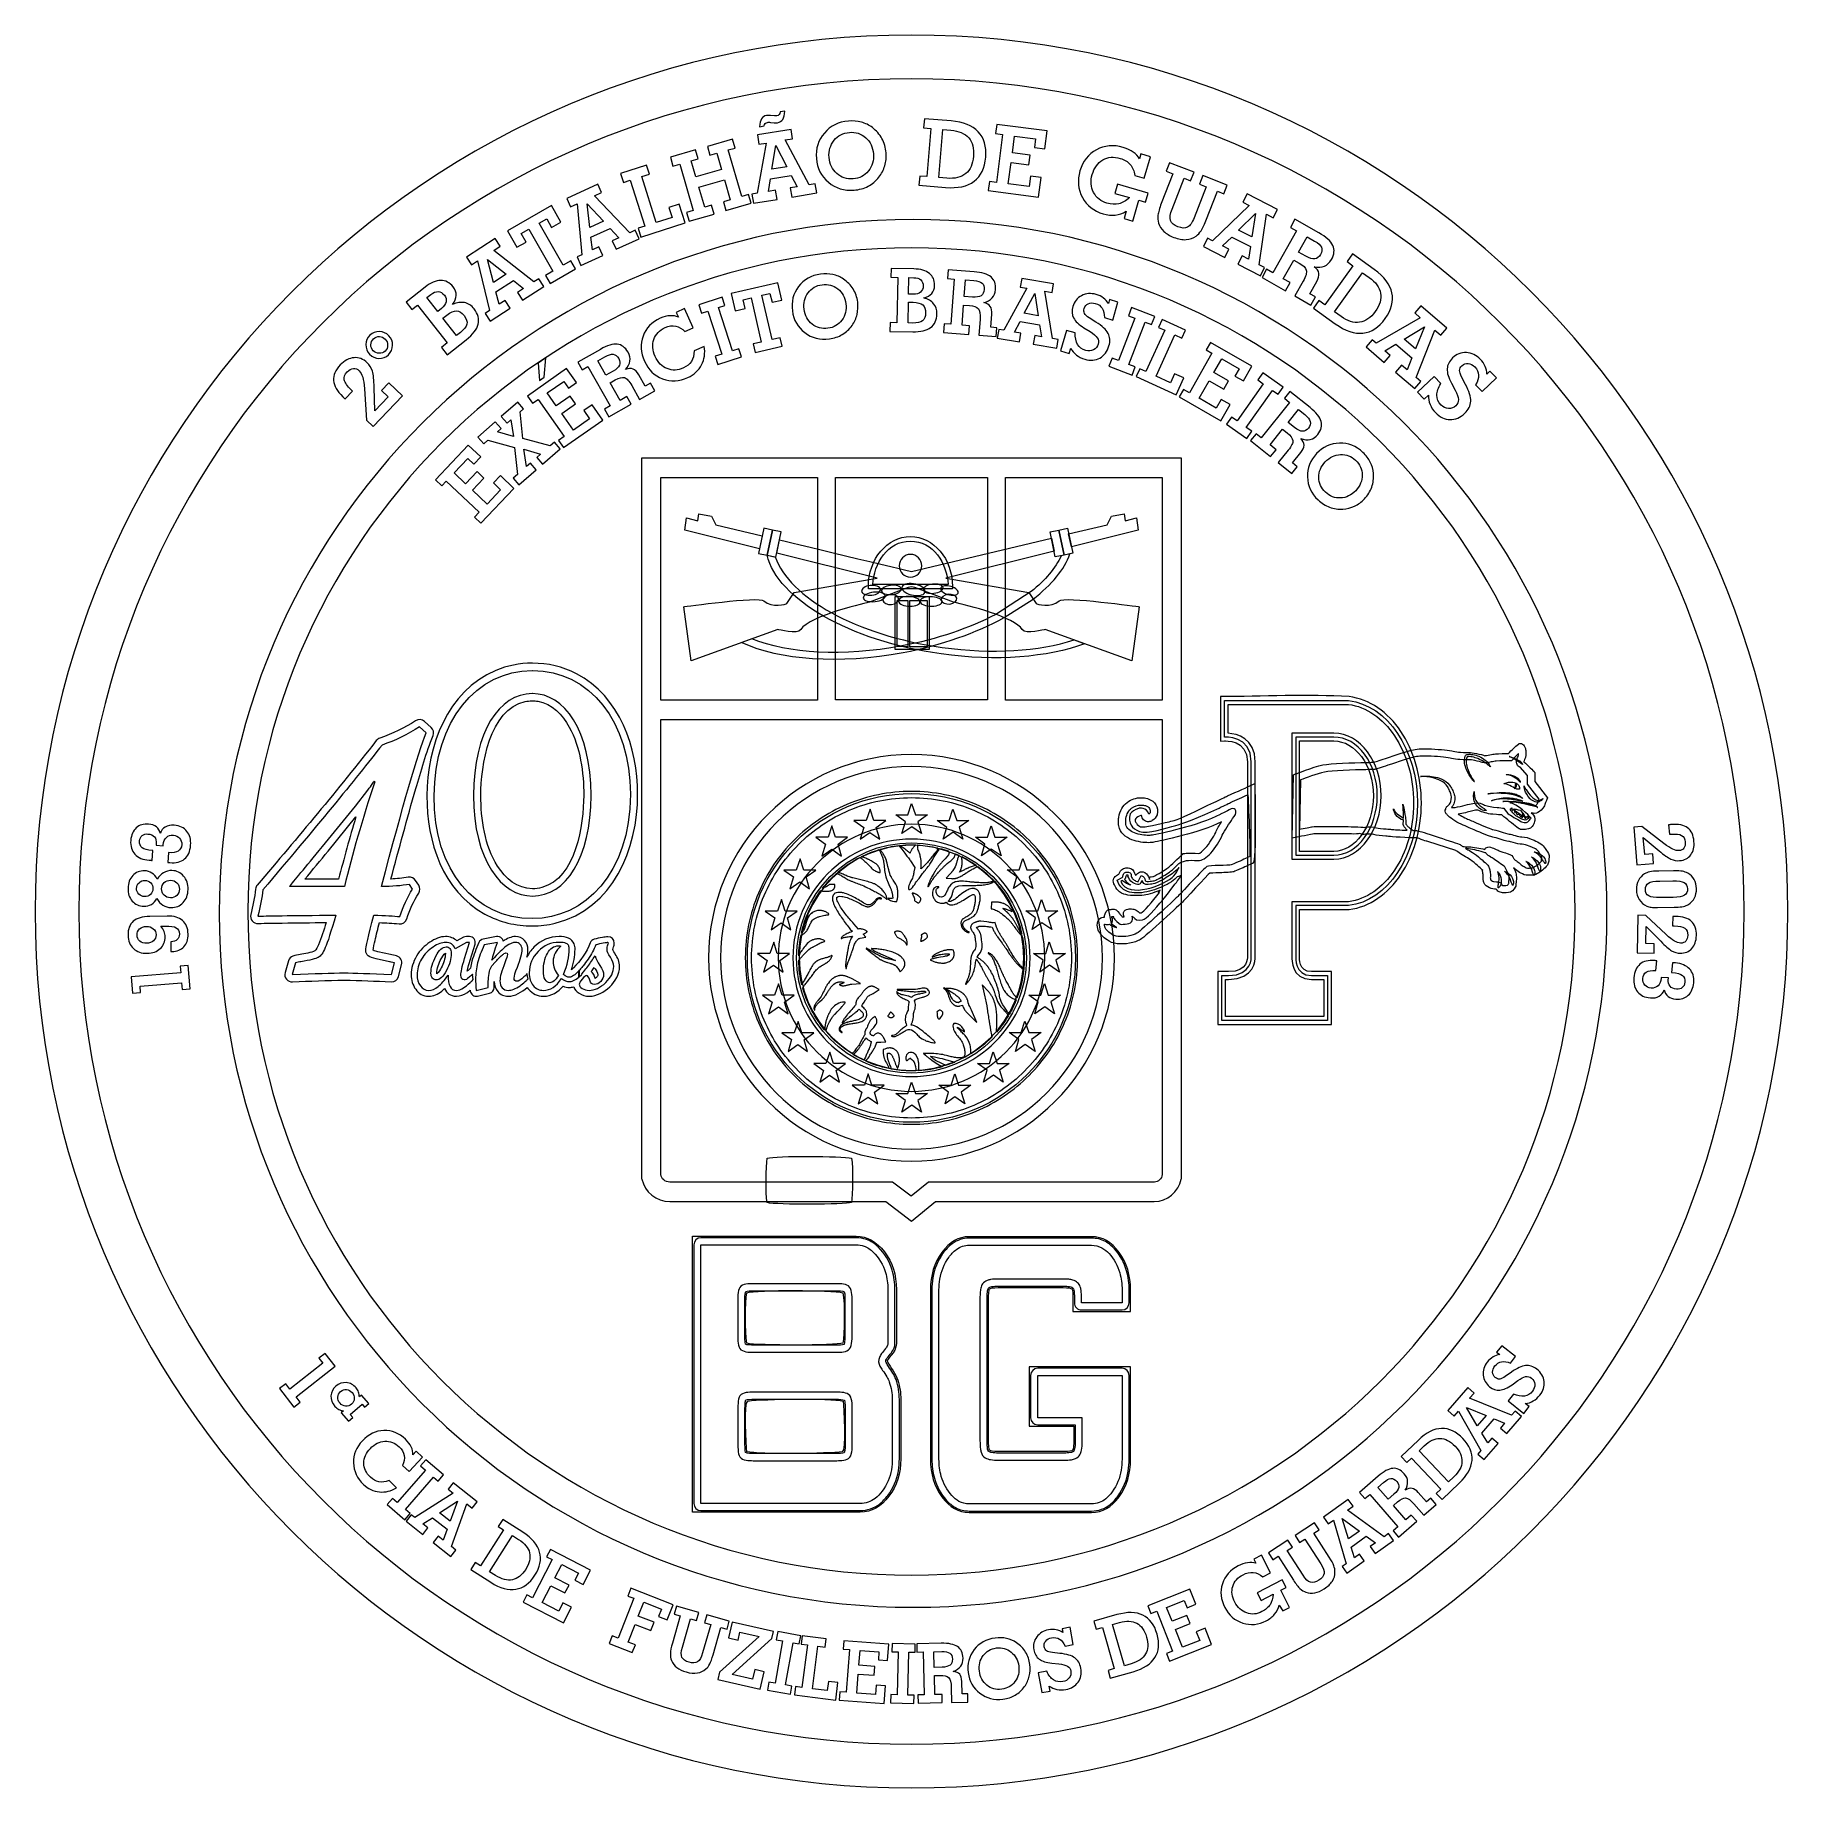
# Model space of a CAD drawing. Header units: millimetres. Extents: x -30 to 30, y -30 to 30.
import ezdxf

# ---------------------------------------------------------------- set-up
doc = ezdxf.new("R2010")
doc.units = ezdxf.units.MM
doc.header["$MEASUREMENT"] = 0
doc.layers.add('Camada 1', color=7, linetype='Continuous')

msp = doc.modelspace()

# ---------------------------------------------------------------- linework, layer by layer
at = {"layer": 'Camada 1', "lineweight": 20}
for major_axis, ratio in [((0, 5.6245), 0.9983821), ((0, 3.9398), 0.9983756)]:
    msp.add_ellipse((-0.0003, -1.5888), major_axis=major_axis, ratio=ratio, dxfattribs=at)
for points, knots in [([(0, 30), (16.5685, 30), (30, 16.5685), (30, 0), (30, 0), (30, -16.5686), (16.5685, -30), (0, -30), (0, -30), (-16.5685, -30), (-30, -16.5686), (-30, 0), (-30, 0), (-30, 16.5685), (-16.5685, 30), (0, 30)], [0, 0, 0, 0, 0.2, 0.2, 0.2, 0.2, 0.4, 0.4, 0.4, 0.4, 0.6, 0.6, 0.6, 0.6, 1, 1, 1, 1]), ([(0, 28.5), (15.7401, 28.5), (28.5, 15.7401), (28.5, 0), (28.5, 0), (28.5, -15.7401), (15.7401, -28.5), (0, -28.5), (0, -28.5), (-15.7401, -28.5), (-28.5, -15.7401), (-28.5, 0), (-28.5, 0), (-28.5, 15.7401), (-15.7401, 28.5), (0, 28.5)], [0, 0, 0, 0, 0.2, 0.2, 0.2, 0.2, 0.4, 0.4, 0.4, 0.4, 0.6, 0.6, 0.6, 0.6, 1, 1, 1, 1]), ([(-4.3399, 27.3943), (-4.3443, 27.2705), (-4.3665, 27.1765), (-4.406, 27.1131), (-4.406, 27.1131), (-4.4455, 27.0499), (-4.506, 27.0116), (-4.5877, 26.9983), (-4.5877, 26.9983), (-4.6041, 26.9958), (-4.6216, 26.9943), (-4.6396, 26.9933), (-4.6396, 26.9933), (-4.6581, 26.9929), (-4.6766, 26.994), (-4.6956, 26.9958), (-4.6956, 26.9958), (-4.6956, 26.9958), (-4.832, 27.0119), (-4.832, 27.0119), (-4.832, 27.0119), (-4.8522, 27.0135), (-4.8702, 27.0142), (-4.8865, 27.0143), (-4.8865, 27.0143), (-4.903, 27.0139), (-4.9178, 27.0129), (-4.9311, 27.0108), (-4.9311, 27.0108), (-4.9644, 27.0052), (-4.991, 26.9926), (-5.0096, 26.9727), (-5.0096, 26.9727), (-5.0282, 26.9527), (-5.0405, 26.9241), (-5.046, 26.8877), (-5.046, 26.8877), (-5.046, 26.8877), (-5.1991, 26.8626), (-5.1991, 26.8626), (-5.1991, 26.8626), (-5.1968, 26.9785), (-5.1762, 27.0678), (-5.1367, 27.1311), (-5.1367, 27.1311), (-5.0972, 27.1938), (-5.0383, 27.2315), (-4.9593, 27.2444), (-4.9593, 27.2444), (-4.936, 27.248), (-4.9133, 27.2504), (-4.8915, 27.2509), (-4.8915, 27.2509), (-4.8693, 27.2512), (-4.8482, 27.2501), (-4.828, 27.2473), (-4.828, 27.2473), (-4.828, 27.2473), (-4.6874, 27.2339), (-4.6874, 27.2339), (-4.6874, 27.2339), (-4.6662, 27.2321), (-4.6499, 27.2315), (-4.6382, 27.2314), (-4.6382, 27.2314), (-4.6265, 27.2308), (-4.6159, 27.2318), (-4.6059, 27.2333), (-4.6059, 27.2333), (-4.5741, 27.2385), (-4.5481, 27.2536), (-4.5278, 27.2779), (-4.5278, 27.2779), (-4.5081, 27.3022), (-4.4963, 27.3328), (-4.493, 27.3693), (-4.493, 27.3693), (-4.493, 27.3693), (-4.3399, 27.3943), (-4.3399, 27.3943)], [0, 0, 0, 0, 0.047619, 0.047619, 0.047619, 0.047619, 0.0952381, 0.0952381, 0.0952381, 0.0952381, 0.1428571, 0.1428571, 0.1428571, 0.1428571, 0.1904762, 0.1904762, 0.1904762, 0.1904762, 0.2380952, 0.2380952, 0.2380952, 0.2380952, 0.2857143, 0.2857143, 0.2857143, 0.2857143, 0.3333333, 0.3333333, 0.3333333, 0.3333333, 0.3809524, 0.3809524, 0.3809524, 0.3809524, 0.4285714, 0.4285714, 0.4285714, 0.4285714, 0.4761905, 0.4761905, 0.4761905, 0.4761905, 0.5238095, 0.5238095, 0.5238095, 0.5238095, 0.5714286, 0.5714286, 0.5714286, 0.5714286, 0.6190476, 0.6190476, 0.6190476, 0.6190476, 0.6666667, 0.6666667, 0.6666667, 0.6666667, 0.7142857, 0.7142857, 0.7142857, 0.7142857, 0.7619048, 0.7619048, 0.7619048, 0.7619048, 0.8095238, 0.8095238, 0.8095238, 0.8095238, 0.8571429, 0.8571429, 0.8571429, 0.8571429, 0.9047619, 0.9047619, 0.9047619, 0.9047619, 1, 1, 1, 1]), ([(-3.2555, 25.7767), (-3.2824, 26.112), (-3.192, 26.402), (-2.9834, 26.6467), (-2.9834, 26.6467), (-2.7753, 26.8913), (-2.5003, 27.0279), (-2.1587, 27.0553), (-2.1587, 27.0553), (-2.0016, 27.0678), (-1.8544, 27.056), (-1.7171, 27.0187), (-1.7171, 27.0187), (-1.5798, 26.982), (-1.454, 26.9197), (-1.3398, 26.8331), (-1.3398, 26.8331), (-1.2005, 26.727), (-1.0908, 26.6012), (-1.0105, 26.4551), (-1.0105, 26.4551), (-0.9303, 26.3085), (-0.8833, 26.1468), (-0.869, 25.9701), (-0.869, 25.9701), (-0.8565, 25.8167), (-0.8714, 25.6685), (-0.9146, 25.5259), (-0.9146, 25.5259), (-0.9571, 25.3833), (-1.0246, 25.2532), (-1.1165, 25.1357), (-1.1165, 25.1357), (-1.2205, 25.0034), (-1.3442, 24.8994), (-1.4873, 24.8245), (-1.4873, 24.8245), (-1.6303, 24.7502), (-1.7903, 24.7052), (-1.9669, 24.691), (-1.9669, 24.691), (-2.3065, 24.6636), (-2.5991, 24.7539), (-2.8453, 24.9631), (-2.8453, 24.9631), (-3.0916, 25.1718), (-3.2281, 25.4429), (-3.2555, 25.7767)], [0, 0, 0, 0, 0.0769231, 0.0769231, 0.0769231, 0.0769231, 0.1538462, 0.1538462, 0.1538462, 0.1538462, 0.2307692, 0.2307692, 0.2307692, 0.2307692, 0.3076923, 0.3076923, 0.3076923, 0.3076923, 0.3846154, 0.3846154, 0.3846154, 0.3846154, 0.4615385, 0.4615385, 0.4615385, 0.4615385, 0.5384615, 0.5384615, 0.5384615, 0.5384615, 0.6153846, 0.6153846, 0.6153846, 0.6153846, 0.6923077, 0.6923077, 0.6923077, 0.6923077, 0.7692308, 0.7692308, 0.7692308, 0.7692308, 0.8461538, 0.8461538, 0.8461538, 0.8461538, 1, 1, 1, 1]), ([(1.3566, 27.0615), (1.7745, 27.0268), (2.0838, 26.9032), (2.2852, 26.6904), (2.2852, 26.6904), (2.4867, 26.4776), (2.5723, 26.186), (2.5414, 25.8152), (2.5414, 25.8152), (2.5107, 25.4455), (2.3784, 25.1722), (2.145, 24.9958), (2.145, 24.9958), (1.9112, 24.8193), (1.5853, 24.7482), (1.168, 24.7829), (1.168, 24.7829), (1.168, 24.7829), (0.254, 24.8582), (0.254, 24.8582), (0.254, 24.8582), (0.254, 24.8582), (0.2803, 25.1755), (0.2803, 25.1755), (0.2803, 25.1755), (0.2803, 25.1755), (0.5246, 25.1556), (0.5246, 25.1556), (0.5246, 25.1556), (0.5246, 25.1556), (0.6608, 26.7995), (0.6608, 26.7995), (0.6608, 26.7995), (0.6608, 26.7995), (0.4164, 26.8194), (0.4164, 26.8194), (0.4164, 26.8194), (0.4164, 26.8194), (0.4426, 27.1367), (0.4426, 27.1367), (0.4426, 27.1367), (0.4426, 27.1367), (1.3566, 27.0615), (1.3566, 27.0615)], [0, 0, 0, 0, 0.0833333, 0.0833333, 0.0833333, 0.0833333, 0.1666667, 0.1666667, 0.1666667, 0.1666667, 0.25, 0.25, 0.25, 0.25, 0.3333333, 0.3333333, 0.3333333, 0.3333333, 0.4166667, 0.4166667, 0.4166667, 0.4166667, 0.5, 0.5, 0.5, 0.5, 0.5833333, 0.5833333, 0.5833333, 0.5833333, 0.6666667, 0.6666667, 0.6666667, 0.6666667, 0.75, 0.75, 0.75, 0.75, 0.8333333, 0.8333333, 0.8333333, 0.8333333, 1, 1, 1, 1]), ([(-7.2745, 24.793), (-7.2745, 24.793), (-7.0759, 24.1109), (-7.0759, 24.1109), (-7.0759, 24.1109), (-7.0759, 24.1109), (-6.841, 24.1796), (-6.841, 24.1796), (-6.841, 24.1796), (-6.841, 24.1796), (-6.7526, 23.8749), (-6.7526, 23.8749), (-6.7526, 23.8749), (-6.7526, 23.8749), (-7.6156, 23.624), (-7.6156, 23.624), (-7.6156, 23.624), (-7.6156, 23.624), (-7.7042, 23.9286), (-7.7042, 23.9286), (-7.7042, 23.9286), (-7.7042, 23.9286), (-7.4693, 23.9968), (-7.4693, 23.9968), (-7.4693, 23.9968), (-7.4693, 23.9968), (-7.9308, 25.5833), (-7.9308, 25.5833), (-7.9308, 25.5833), (-7.9308, 25.5833), (-8.1656, 25.5152), (-8.1656, 25.5152), (-8.1656, 25.5152), (-8.1656, 25.5152), (-8.254, 25.8198), (-8.254, 25.8198), (-8.254, 25.8198), (-8.254, 25.8198), (-7.3909, 26.0707), (-7.3909, 26.0707), (-7.3909, 26.0707), (-7.3909, 26.0707), (-7.3024, 25.7661), (-7.3024, 25.7661), (-7.3024, 25.7661), (-7.3024, 25.7661), (-7.5373, 25.6974), (-7.5373, 25.6974), (-7.5373, 25.6974), (-7.5373, 25.6974), (-7.3769, 25.1453), (-7.3769, 25.1453), (-7.3769, 25.1453), (-7.3769, 25.1453), (-6.5043, 25.3995), (-6.5043, 25.3995), (-6.5043, 25.3995), (-6.5043, 25.3995), (-6.6646, 25.9516), (-6.6646, 25.9516), (-6.6646, 25.9516), (-6.6646, 25.9516), (-6.8994, 25.8834), (-6.8994, 25.8834), (-6.8994, 25.8834), (-6.8994, 25.8834), (-6.9879, 26.188), (-6.9879, 26.188), (-6.9879, 26.188), (-6.9879, 26.188), (-6.128, 26.4379), (-6.128, 26.4379), (-6.128, 26.4379), (-6.128, 26.4379), (-6.0395, 26.1333), (-6.0395, 26.1333), (-6.0395, 26.1333), (-6.0395, 26.1333), (-6.2712, 26.0662), (-6.2712, 26.0662), (-6.2712, 26.0662), (-6.2712, 26.0662), (-5.8098, 24.4796), (-5.8098, 24.4796), (-5.8098, 24.4796), (-5.8098, 24.4796), (-5.5781, 24.5467), (-5.5781, 24.5467), (-5.5781, 24.5467), (-5.5781, 24.5467), (-5.4897, 24.2421), (-5.4897, 24.2421), (-5.4897, 24.2421), (-5.4897, 24.2421), (-6.3496, 23.9922), (-6.3496, 23.9922), (-6.3496, 23.9922), (-6.3496, 23.9922), (-6.438, 24.2968), (-6.438, 24.2968), (-6.438, 24.2968), (-6.438, 24.2968), (-6.2032, 24.365), (-6.2032, 24.365), (-6.2032, 24.365), (-6.2032, 24.365), (-6.402, 25.0472), (-6.402, 25.0472), (-6.402, 25.0472), (-6.402, 25.0472), (-7.2745, 24.793), (-7.2745, 24.793)], [0, 0, 0, 0, 0.0344828, 0.0344828, 0.0344828, 0.0344828, 0.0689655, 0.0689655, 0.0689655, 0.0689655, 0.1034483, 0.1034483, 0.1034483, 0.1034483, 0.137931, 0.137931, 0.137931, 0.137931, 0.1724138, 0.1724138, 0.1724138, 0.1724138, 0.2068966, 0.2068966, 0.2068966, 0.2068966, 0.2413793, 0.2413793, 0.2413793, 0.2413793, 0.2758621, 0.2758621, 0.2758621, 0.2758621, 0.3103448, 0.3103448, 0.3103448, 0.3103448, 0.3448276, 0.3448276, 0.3448276, 0.3448276, 0.3793103, 0.3793103, 0.3793103, 0.3793103, 0.4137931, 0.4137931, 0.4137931, 0.4137931, 0.4482759, 0.4482759, 0.4482759, 0.4482759, 0.4827586, 0.4827586, 0.4827586, 0.4827586, 0.5172414, 0.5172414, 0.5172414, 0.5172414, 0.5517241, 0.5517241, 0.5517241, 0.5517241, 0.5862069, 0.5862069, 0.5862069, 0.5862069, 0.6206897, 0.6206897, 0.6206897, 0.6206897, 0.6551724, 0.6551724, 0.6551724, 0.6551724, 0.6896552, 0.6896552, 0.6896552, 0.6896552, 0.7241379, 0.7241379, 0.7241379, 0.7241379, 0.7586207, 0.7586207, 0.7586207, 0.7586207, 0.7931034, 0.7931034, 0.7931034, 0.7931034, 0.8275862, 0.8275862, 0.8275862, 0.8275862, 0.862069, 0.862069, 0.862069, 0.862069, 0.8965517, 0.8965517, 0.8965517, 0.8965517, 0.9310345, 0.9310345, 0.9310345, 0.9310345, 1, 1, 1, 1]), ([(-4.8941, 24.6478), (-4.8941, 24.6478), (-4.6537, 24.6872), (-4.6537, 24.6872), (-4.6537, 24.6872), (-4.6537, 24.6872), (-4.6025, 24.3726), (-4.6025, 24.3726), (-4.6025, 24.3726), (-4.6025, 24.3726), (-5.4103, 24.2407), (-5.4103, 24.2407), (-5.4103, 24.2407), (-5.4103, 24.2407), (-5.4619, 24.5553), (-5.4619, 24.5553), (-5.4619, 24.5553), (-5.4619, 24.5553), (-5.2823, 24.5845), (-5.2823, 24.5845), (-5.2823, 24.5845), (-5.2823, 24.5845), (-4.9795, 26.3046), (-4.9795, 26.3046), (-4.9795, 26.3046), (-4.9795, 26.3046), (-5.2226, 26.2647), (-5.2226, 26.2647), (-5.2226, 26.2647), (-5.2226, 26.2647), (-5.2737, 26.5794), (-5.2737, 26.5794), (-5.2737, 26.5794), (-5.2737, 26.5794), (-4.119, 26.7682), (-4.119, 26.7682), (-4.119, 26.7682), (-4.119, 26.7682), (-4.0679, 26.4535), (-4.0679, 26.4535), (-4.0679, 26.4535), (-4.0679, 26.4535), (-4.328, 26.4111), (-4.328, 26.4111), (-4.328, 26.4111), (-4.328, 26.4111), (-3.5038, 24.8749), (-3.5038, 24.8749), (-3.5038, 24.8749), (-3.5038, 24.8749), (-3.2972, 24.9087), (-3.2972, 24.9087), (-3.2972, 24.9087), (-3.2972, 24.9087), (-3.246, 24.5941), (-3.246, 24.5941), (-3.246, 24.5941), (-3.246, 24.5941), (-4.1009, 24.4545), (-4.1009, 24.4545), (-4.1009, 24.4545), (-4.1009, 24.4545), (-4.1521, 24.7691), (-4.1521, 24.7691), (-4.1521, 24.7691), (-4.1521, 24.7691), (-3.9105, 24.8084), (-3.9105, 24.8084), (-3.9105, 24.8084), (-3.9105, 24.8084), (-4.1148, 25.1928), (-4.1148, 25.1928), (-4.1148, 25.1928), (-4.1148, 25.1928), (-4.8229, 25.0772), (-4.8229, 25.0772), (-4.8229, 25.0772), (-4.8229, 25.0772), (-4.8941, 24.6478), (-4.8941, 24.6478)], [0, 0, 0, 0, 0.047619, 0.047619, 0.047619, 0.047619, 0.0952381, 0.0952381, 0.0952381, 0.0952381, 0.1428571, 0.1428571, 0.1428571, 0.1428571, 0.1904762, 0.1904762, 0.1904762, 0.1904762, 0.2380952, 0.2380952, 0.2380952, 0.2380952, 0.2857143, 0.2857143, 0.2857143, 0.2857143, 0.3333333, 0.3333333, 0.3333333, 0.3333333, 0.3809524, 0.3809524, 0.3809524, 0.3809524, 0.4285714, 0.4285714, 0.4285714, 0.4285714, 0.4761905, 0.4761905, 0.4761905, 0.4761905, 0.5238095, 0.5238095, 0.5238095, 0.5238095, 0.5714286, 0.5714286, 0.5714286, 0.5714286, 0.6190476, 0.6190476, 0.6190476, 0.6190476, 0.6666667, 0.6666667, 0.6666667, 0.6666667, 0.7142857, 0.7142857, 0.7142857, 0.7142857, 0.7619048, 0.7619048, 0.7619048, 0.7619048, 0.8095238, 0.8095238, 0.8095238, 0.8095238, 0.8571429, 0.8571429, 0.8571429, 0.8571429, 0.9047619, 0.9047619, 0.9047619, 0.9047619, 1, 1, 1, 1]), ([(-2.8207, 25.8115), (-2.802, 25.5825), (-2.7146, 25.3988), (-2.5582, 25.2601), (-2.5582, 25.2601), (-2.4018, 25.1213), (-2.2152, 25.0605), (-1.9983, 25.0782), (-1.9983, 25.0782), (-1.782, 25.0959), (-1.6074, 25.1852), (-1.4744, 25.3469), (-1.4744, 25.3469), (-1.3421, 25.5085), (-1.285, 25.7047), (-1.3038, 25.9348), (-1.3038, 25.9348), (-1.3221, 26.1648), (-1.4104, 26.349), (-1.568, 26.4873), (-1.568, 26.4873), (-1.7254, 26.6255), (-1.9121, 26.6858), (-2.1272, 26.6681), (-2.1272, 26.6681), (-2.3421, 26.651), (-2.5155, 26.561), (-2.6491, 26.3988), (-2.6491, 26.3988), (-2.782, 26.2367), (-2.839, 26.0405), (-2.8207, 25.8115)], [0, 0, 0, 0, 0.1111111, 0.1111111, 0.1111111, 0.1111111, 0.2222222, 0.2222222, 0.2222222, 0.2222222, 0.3333333, 0.3333333, 0.3333333, 0.3333333, 0.4444444, 0.4444444, 0.4444444, 0.4444444, 0.5555556, 0.5555556, 0.5555556, 0.5555556, 0.6666667, 0.6666667, 0.6666667, 0.6666667, 0.7777778, 0.7777778, 0.7777778, 0.7777778, 1, 1, 1, 1]), ([(1.067, 26.7659), (1.067, 26.7659), (0.9308, 25.122), (0.9308, 25.122), (0.9308, 25.122), (0.9308, 25.122), (1.2069, 25.0992), (1.2069, 25.0992), (1.2069, 25.0992), (1.4846, 25.0758), (1.7014, 25.128), (1.8561, 25.2557), (1.8561, 25.2557), (2.0114, 25.3834), (2.1004, 25.5813), (2.1226, 25.85), (2.1226, 25.85), (2.1448, 26.1197), (2.09, 26.3301), (1.958, 26.4812), (1.958, 26.4812), (1.8255, 26.6328), (1.6207, 26.7197), (1.3431, 26.743), (1.3431, 26.743), (1.3431, 26.743), (1.067, 26.7659), (1.067, 26.7659)], [0, 0, 0, 0, 0.125, 0.125, 0.125, 0.125, 0.25, 0.25, 0.25, 0.25, 0.375, 0.375, 0.375, 0.375, 0.5, 0.5, 0.5, 0.5, 0.625, 0.625, 0.625, 0.625, 0.75, 0.75, 0.75, 0.75, 1, 1, 1, 1]), ([(2.6255, 24.6747), (2.6255, 24.6747), (2.666, 24.9892), (2.666, 24.9892), (2.666, 24.9892), (2.666, 24.9892), (2.9075, 24.9578), (2.9075, 24.9578), (2.9075, 24.9578), (2.9075, 24.9578), (3.1191, 26.5942), (3.1191, 26.5942), (3.1191, 26.5942), (3.1191, 26.5942), (2.8777, 26.6256), (2.8777, 26.6256), (2.8777, 26.6256), (2.8777, 26.6256), (2.9187, 26.9402), (2.9187, 26.9402), (2.9187, 26.9402), (2.9187, 26.9402), (4.6441, 26.7168), (4.6441, 26.7168), (4.6441, 26.7168), (4.6441, 26.7168), (4.5641, 26.1003), (4.5641, 26.1003), (4.5641, 26.1003), (4.5641, 26.1003), (4.2114, 26.1459), (4.2114, 26.1459), (4.2114, 26.1459), (4.2114, 26.1459), (4.2498, 26.4447), (4.2498, 26.4447), (4.2498, 26.4447), (4.2498, 26.4447), (3.5254, 26.5384), (3.5254, 26.5384), (3.5254, 26.5384), (3.5254, 26.5384), (3.4525, 25.9727), (3.4525, 25.9727), (3.4525, 25.9727), (3.4525, 25.9727), (4.0599, 25.8943), (4.0599, 25.8943), (4.0599, 25.8943), (4.0599, 25.8943), (4.0158, 25.5542), (4.0158, 25.5542), (4.0158, 25.5542), (4.0158, 25.5542), (3.4084, 25.6328), (3.4084, 25.6328), (3.4084, 25.6328), (3.4084, 25.6328), (3.3142, 24.9052), (3.3142, 24.9052), (3.3142, 24.9052), (3.3142, 24.9052), (4.0264, 24.813), (4.0264, 24.813), (4.0264, 24.813), (4.0264, 24.813), (4.0725, 25.1688), (4.0725, 25.1688), (4.0725, 25.1688), (4.0725, 25.1688), (4.4374, 25.1217), (4.4374, 25.1217), (4.4374, 25.1217), (4.4374, 25.1217), (4.3508, 24.4513), (4.3508, 24.4513), (4.3508, 24.4513), (4.3508, 24.4513), (2.6255, 24.6747), (2.6255, 24.6747)], [0, 0, 0, 0, 0.047619, 0.047619, 0.047619, 0.047619, 0.0952381, 0.0952381, 0.0952381, 0.0952381, 0.1428571, 0.1428571, 0.1428571, 0.1428571, 0.1904762, 0.1904762, 0.1904762, 0.1904762, 0.2380952, 0.2380952, 0.2380952, 0.2380952, 0.2857143, 0.2857143, 0.2857143, 0.2857143, 0.3333333, 0.3333333, 0.3333333, 0.3333333, 0.3809524, 0.3809524, 0.3809524, 0.3809524, 0.4285714, 0.4285714, 0.4285714, 0.4285714, 0.4761905, 0.4761905, 0.4761905, 0.4761905, 0.5238095, 0.5238095, 0.5238095, 0.5238095, 0.5714286, 0.5714286, 0.5714286, 0.5714286, 0.6190476, 0.6190476, 0.6190476, 0.6190476, 0.6666667, 0.6666667, 0.6666667, 0.6666667, 0.7142857, 0.7142857, 0.7142857, 0.7142857, 0.7619048, 0.7619048, 0.7619048, 0.7619048, 0.8095238, 0.8095238, 0.8095238, 0.8095238, 0.8571429, 0.8571429, 0.8571429, 0.8571429, 0.9047619, 0.9047619, 0.9047619, 0.9047619, 1, 1, 1, 1]), ([(-4.7776, 25.4076), (-4.7776, 25.4076), (-4.2671, 25.491), (-4.2671, 25.491), (-4.2671, 25.491), (-4.2671, 25.491), (-4.6455, 26.2144), (-4.6455, 26.2144), (-4.6455, 26.2144), (-4.6455, 26.2144), (-4.7776, 25.4076), (-4.7776, 25.4076)], [0, 0, 0, 0, 0.25, 0.25, 0.25, 0.25, 0.5, 0.5, 0.5, 0.5, 1, 1, 1, 1]), ([(7.3448, 23.9682), (7.2283, 23.897), (7.1049, 23.8539), (6.9736, 23.8388), (6.9736, 23.8388), (6.8429, 23.8237), (6.7059, 23.8372), (6.562, 23.8793), (6.562, 23.8793), (6.2421, 23.9731), (6.0059, 24.1599), (5.8531, 24.4406), (5.8531, 24.4406), (5.7001, 24.7209), (5.6711, 25.0242), (5.7659, 25.3488), (5.7659, 25.3488), (5.8635, 25.681), (6.0503, 25.923), (6.3273, 26.0737), (6.3273, 26.0737), (6.6044, 26.2245), (6.9114, 26.2509), (7.2477, 26.1523), (7.2477, 26.1523), (7.3794, 26.1134), (7.4936, 26.0607), (7.5897, 25.9934), (7.5897, 25.9934), (7.6864, 25.926), (7.7583, 25.8486), (7.8057, 25.7617), (7.8057, 25.7617), (7.8057, 25.7617), (7.8552, 25.9299), (7.8552, 25.9299), (7.8552, 25.9299), (7.8552, 25.9299), (8.1789, 25.835), (8.1789, 25.835), (8.1789, 25.835), (8.1789, 25.835), (7.9641, 25.102), (7.9641, 25.102), (7.9641, 25.102), (7.9641, 25.102), (7.6405, 25.1969), (7.6405, 25.1969), (7.6405, 25.1969), (7.6212, 25.3483), (7.5702, 25.4722), (7.4873, 25.5697), (7.4873, 25.5697), (7.4039, 25.6667), (7.2903, 25.7368), (7.1458, 25.7789), (7.1458, 25.7789), (6.9222, 25.8444), (6.7232, 25.8269), (6.5488, 25.7261), (6.5488, 25.7261), (6.3741, 25.6249), (6.253, 25.4584), (6.1848, 25.2263), (6.1848, 25.2263), (6.1198, 25.0042), (6.1358, 24.8004), (6.2317, 24.615), (6.2317, 24.615), (6.3276, 24.4296), (6.4808, 24.306), (6.6908, 24.2447), (6.6908, 24.2447), (6.8384, 24.2015), (6.9744, 24.1954), (7.0988, 24.2264), (7.0988, 24.2264), (7.2232, 24.2569), (7.3445, 24.327), (7.4622, 24.4358), (7.4622, 24.4358), (7.4622, 24.4358), (6.9608, 24.5823), (6.9608, 24.5823), (6.9608, 24.5823), (6.9608, 24.5823), (7.0541, 24.8996), (7.0541, 24.8996), (7.0541, 24.8996), (7.0541, 24.8996), (8.1013, 24.5932), (8.1013, 24.5932), (8.1013, 24.5932), (8.1013, 24.5932), (8.008, 24.2759), (8.008, 24.2759), (8.008, 24.2759), (8.008, 24.2759), (7.7796, 24.343), (7.7796, 24.343), (7.7796, 24.343), (7.7796, 24.343), (7.5717, 23.6323), (7.5717, 23.6323), (7.5717, 23.6323), (7.5717, 23.6323), (7.284, 23.7159), (7.284, 23.7159), (7.284, 23.7159), (7.284, 23.7159), (7.3448, 23.9682), (7.3448, 23.9682)], [0, 0, 0, 0, 0.0344828, 0.0344828, 0.0344828, 0.0344828, 0.0689655, 0.0689655, 0.0689655, 0.0689655, 0.1034483, 0.1034483, 0.1034483, 0.1034483, 0.137931, 0.137931, 0.137931, 0.137931, 0.1724138, 0.1724138, 0.1724138, 0.1724138, 0.2068966, 0.2068966, 0.2068966, 0.2068966, 0.2413793, 0.2413793, 0.2413793, 0.2413793, 0.2758621, 0.2758621, 0.2758621, 0.2758621, 0.3103448, 0.3103448, 0.3103448, 0.3103448, 0.3448276, 0.3448276, 0.3448276, 0.3448276, 0.3793103, 0.3793103, 0.3793103, 0.3793103, 0.4137931, 0.4137931, 0.4137931, 0.4137931, 0.4482759, 0.4482759, 0.4482759, 0.4482759, 0.4827586, 0.4827586, 0.4827586, 0.4827586, 0.5172414, 0.5172414, 0.5172414, 0.5172414, 0.5517241, 0.5517241, 0.5517241, 0.5517241, 0.5862069, 0.5862069, 0.5862069, 0.5862069, 0.6206897, 0.6206897, 0.6206897, 0.6206897, 0.6551724, 0.6551724, 0.6551724, 0.6551724, 0.6896552, 0.6896552, 0.6896552, 0.6896552, 0.7241379, 0.7241379, 0.7241379, 0.7241379, 0.7586207, 0.7586207, 0.7586207, 0.7586207, 0.7931034, 0.7931034, 0.7931034, 0.7931034, 0.8275862, 0.8275862, 0.8275862, 0.8275862, 0.862069, 0.862069, 0.862069, 0.862069, 0.8965517, 0.8965517, 0.8965517, 0.8965517, 0.9310345, 0.9310345, 0.9310345, 0.9310345, 1, 1, 1, 1]), ([(-9.2618, 23.0838), (-9.2618, 23.0838), (-9.358, 23.3856), (-9.358, 23.3856), (-9.358, 23.3856), (-9.358, 23.3856), (-9.1261, 23.4597), (-9.1261, 23.4597), (-9.1261, 23.4597), (-9.1261, 23.4597), (-9.627, 25.0319), (-9.627, 25.0319), (-9.627, 25.0319), (-9.627, 25.0319), (-9.859, 24.9583), (-9.859, 24.9583), (-9.859, 24.9583), (-9.859, 24.9583), (-9.9557, 25.2602), (-9.9557, 25.2602), (-9.9557, 25.2602), (-9.9557, 25.2602), (-9.0661, 25.5439), (-9.0661, 25.5439), (-9.0661, 25.5439), (-9.0661, 25.5439), (-8.9688, 25.239), (-8.9688, 25.239), (-8.9688, 25.239), (-8.9688, 25.239), (-9.2358, 25.1538), (-9.2358, 25.1538), (-9.2358, 25.1538), (-9.2358, 25.1538), (-8.7353, 23.5843), (-8.7353, 23.5843), (-8.7353, 23.5843), (-8.7353, 23.5843), (-8.192, 23.7572), (-8.192, 23.7572), (-8.192, 23.7572), (-8.192, 23.7572), (-8.3014, 24.1004), (-8.3014, 24.1004), (-8.3014, 24.1004), (-8.3014, 24.1004), (-7.9486, 24.2128), (-7.9486, 24.2128), (-7.9486, 24.2128), (-7.9486, 24.2128), (-7.7431, 23.5679), (-7.7431, 23.5679), (-7.7431, 23.5679), (-7.7431, 23.5679), (-9.2618, 23.0838), (-9.2618, 23.0838)], [0, 0, 0, 0, 0.0666667, 0.0666667, 0.0666667, 0.0666667, 0.1333333, 0.1333333, 0.1333333, 0.1333333, 0.2, 0.2, 0.2, 0.2, 0.2666667, 0.2666667, 0.2666667, 0.2666667, 0.3333333, 0.3333333, 0.3333333, 0.3333333, 0.4, 0.4, 0.4, 0.4, 0.4666667, 0.4666667, 0.4666667, 0.4666667, 0.5333333, 0.5333333, 0.5333333, 0.5333333, 0.6, 0.6, 0.6, 0.6, 0.6666667, 0.6666667, 0.6666667, 0.6666667, 0.7333333, 0.7333333, 0.7333333, 0.7333333, 0.8, 0.8, 0.8, 0.8, 0.8666667, 0.8666667, 0.8666667, 0.8666667, 1, 1, 1, 1]), ([(8.9179, 24.0412), (8.8525, 23.873), (8.8359, 23.7434), (8.8674, 23.6529), (8.8674, 23.6529), (8.8996, 23.5623), (8.9837, 23.4902), (9.1195, 23.4376), (9.1195, 23.4376), (9.2543, 23.385), (9.3644, 23.3816), (9.4492, 23.4281), (9.4492, 23.4281), (9.5333, 23.474), (9.6082, 23.5801), (9.673, 23.7468), (9.673, 23.7468), (9.673, 23.7468), (10.0855, 24.8044), (10.0855, 24.8044), (10.0855, 24.8044), (10.0855, 24.8044), (9.8603, 24.892), (9.8603, 24.892), (9.8603, 24.892), (9.8603, 24.892), (9.9756, 25.1871), (9.9756, 25.1871), (9.9756, 25.1871), (9.9756, 25.1871), (10.8101, 24.8618), (10.8101, 24.8618), (10.8101, 24.8618), (10.8101, 24.8618), (10.6947, 24.5667), (10.6947, 24.5667), (10.6947, 24.5667), (10.6947, 24.5667), (10.4694, 24.6544), (10.4694, 24.6544), (10.4694, 24.6544), (10.4694, 24.6544), (10.0739, 23.6402), (10.0739, 23.6402), (10.0739, 23.6402), (10.0139, 23.4863), (9.9597, 23.3727), (9.9114, 23.3002), (9.9114, 23.3002), (9.8632, 23.2273), (9.8064, 23.1671), (9.7412, 23.1196), (9.7412, 23.1196), (9.6411, 23.0451), (9.5278, 23.004), (9.4008, 22.9969), (9.4008, 22.9969), (9.2738, 22.9891), (9.1331, 23.0153), (8.9792, 23.0753), (8.9792, 23.0753), (8.8385, 23.1302), (8.7248, 23.1986), (8.6371, 23.2802), (8.6371, 23.2802), (8.55, 23.3619), (8.4893, 23.4572), (8.4551, 23.5658), (8.4551, 23.5658), (8.4288, 23.6495), (8.4226, 23.7405), (8.4355, 23.8389), (8.4355, 23.8389), (8.4484, 23.9377), (8.4867, 24.0695), (8.551, 24.234), (8.551, 24.234), (8.551, 24.234), (8.9464, 25.2482), (8.9464, 25.2482), (8.9464, 25.2482), (8.9464, 25.2482), (8.7212, 25.3364), (8.7212, 25.3364), (8.7212, 25.3364), (8.7212, 25.3364), (8.8365, 25.6315), (8.8365, 25.6315), (8.8365, 25.6315), (8.8365, 25.6315), (9.671, 25.3057), (9.671, 25.3057), (9.671, 25.3057), (9.671, 25.3057), (9.5556, 25.0106), (9.5556, 25.0106), (9.5556, 25.0106), (9.5556, 25.0106), (9.3304, 25.0989), (9.3304, 25.0989), (9.3304, 25.0989), (9.3304, 25.0989), (8.9179, 24.0412), (8.9179, 24.0412)], [0, 0, 0, 0, 0.037037, 0.037037, 0.037037, 0.037037, 0.0740741, 0.0740741, 0.0740741, 0.0740741, 0.1111111, 0.1111111, 0.1111111, 0.1111111, 0.1481481, 0.1481481, 0.1481481, 0.1481481, 0.1851852, 0.1851852, 0.1851852, 0.1851852, 0.2222222, 0.2222222, 0.2222222, 0.2222222, 0.2592593, 0.2592593, 0.2592593, 0.2592593, 0.2962963, 0.2962963, 0.2962963, 0.2962963, 0.3333333, 0.3333333, 0.3333333, 0.3333333, 0.3703704, 0.3703704, 0.3703704, 0.3703704, 0.4074074, 0.4074074, 0.4074074, 0.4074074, 0.4444444, 0.4444444, 0.4444444, 0.4444444, 0.4814815, 0.4814815, 0.4814815, 0.4814815, 0.5185185, 0.5185185, 0.5185185, 0.5185185, 0.5555556, 0.5555556, 0.5555556, 0.5555556, 0.5925926, 0.5925926, 0.5925926, 0.5925926, 0.6296296, 0.6296296, 0.6296296, 0.6296296, 0.6666667, 0.6666667, 0.6666667, 0.6666667, 0.7037037, 0.7037037, 0.7037037, 0.7037037, 0.7407407, 0.7407407, 0.7407407, 0.7407407, 0.7777778, 0.7777778, 0.7777778, 0.7777778, 0.8148148, 0.8148148, 0.8148148, 0.8148148, 0.8518519, 0.8518519, 0.8518519, 0.8518519, 0.8888889, 0.8888889, 0.8888889, 0.8888889, 0.9259259, 0.9259259, 0.9259259, 0.9259259, 1, 1, 1, 1]), ([(-10.9239, 22.6442), (-10.9239, 22.6442), (-10.7028, 22.7454), (-10.7028, 22.7454), (-10.7028, 22.7454), (-10.7028, 22.7454), (-10.5705, 22.4572), (-10.5705, 22.4572), (-10.5705, 22.4572), (-10.5705, 22.4572), (-11.3148, 22.1166), (-11.3148, 22.1166), (-11.3148, 22.1166), (-11.3148, 22.1166), (-11.4471, 22.4048), (-11.4471, 22.4048), (-11.4471, 22.4048), (-11.4471, 22.4048), (-11.2814, 22.4809), (-11.2814, 22.4809), (-11.2814, 22.4809), (-11.2814, 22.4809), (-11.4453, 24.2215), (-11.4453, 24.2215), (-11.4453, 24.2215), (-11.4453, 24.2215), (-11.6691, 24.1192), (-11.6691, 24.1192), (-11.6691, 24.1192), (-11.6691, 24.1192), (-11.8014, 24.4074), (-11.8014, 24.4074), (-11.8014, 24.4074), (-11.8014, 24.4074), (-10.7388, 24.8942), (-10.7388, 24.8942), (-10.7388, 24.8942), (-10.7388, 24.8942), (-10.6065, 24.6059), (-10.6065, 24.6059), (-10.6065, 24.6059), (-10.6065, 24.6059), (-10.8456, 24.4962), (-10.8456, 24.4962), (-10.8456, 24.4962), (-10.8456, 24.4962), (-9.6444, 23.23), (-9.6444, 23.23), (-9.6444, 23.23), (-9.6444, 23.23), (-9.4549, 23.3174), (-9.4549, 23.3174), (-9.4549, 23.3174), (-9.4549, 23.3174), (-9.3227, 23.0291), (-9.3227, 23.0291), (-9.3227, 23.0291), (-9.3227, 23.0291), (-10.1092, 22.6687), (-10.1092, 22.6687), (-10.1092, 22.6687), (-10.1092, 22.6687), (-10.2414, 22.9569), (-10.2414, 22.9569), (-10.2414, 22.9569), (-10.2414, 22.9569), (-10.0187, 23.0587), (-10.0187, 23.0587), (-10.0187, 23.0587), (-10.0187, 23.0587), (-10.3194, 23.3809), (-10.3194, 23.3809), (-10.3194, 23.3809), (-10.3194, 23.3809), (-10.9713, 23.0827), (-10.9713, 23.0827), (-10.9713, 23.0827), (-10.9713, 23.0827), (-10.9239, 22.6442), (-10.9239, 22.6442)], [0, 0, 0, 0, 0.047619, 0.047619, 0.047619, 0.047619, 0.0952381, 0.0952381, 0.0952381, 0.0952381, 0.1428571, 0.1428571, 0.1428571, 0.1428571, 0.1904762, 0.1904762, 0.1904762, 0.1904762, 0.2380952, 0.2380952, 0.2380952, 0.2380952, 0.2857143, 0.2857143, 0.2857143, 0.2857143, 0.3333333, 0.3333333, 0.3333333, 0.3333333, 0.3809524, 0.3809524, 0.3809524, 0.3809524, 0.4285714, 0.4285714, 0.4285714, 0.4285714, 0.4761905, 0.4761905, 0.4761905, 0.4761905, 0.5238095, 0.5238095, 0.5238095, 0.5238095, 0.5714286, 0.5714286, 0.5714286, 0.5714286, 0.6190476, 0.6190476, 0.6190476, 0.6190476, 0.6666667, 0.6666667, 0.6666667, 0.6666667, 0.7142857, 0.7142857, 0.7142857, 0.7142857, 0.7619048, 0.7619048, 0.7619048, 0.7619048, 0.8095238, 0.8095238, 0.8095238, 0.8095238, 0.8571429, 0.8571429, 0.8571429, 0.8571429, 0.9047619, 0.9047619, 0.9047619, 0.9047619, 1, 1, 1, 1]), ([(-11.9198, 22.1244), (-11.9198, 22.1244), (-11.6638, 22.2716), (-11.6638, 22.2716), (-11.6638, 22.2716), (-11.6638, 22.2716), (-11.506, 21.9967), (-11.506, 21.9967), (-11.506, 21.9967), (-11.506, 21.9967), (-12.3717, 21.4993), (-12.3717, 21.4993), (-12.3717, 21.4993), (-12.3717, 21.4993), (-12.5296, 21.7741), (-12.5296, 21.7741), (-12.5296, 21.7741), (-12.5296, 21.7741), (-12.2737, 21.9214), (-12.2737, 21.9214), (-12.2737, 21.9214), (-12.2737, 21.9214), (-13.0966, 23.3526), (-13.0966, 23.3526), (-13.0966, 23.3526), (-13.0966, 23.3526), (-13.3557, 23.2038), (-13.3557, 23.2038), (-13.3557, 23.2038), (-13.3557, 23.2038), (-13.1903, 22.9163), (-13.1903, 22.9163), (-13.1903, 22.9163), (-13.1903, 22.9163), (-13.5063, 22.7342), (-13.5063, 22.7342), (-13.5063, 22.7342), (-13.5063, 22.7342), (-13.8296, 23.2966), (-13.8296, 23.2966), (-13.8296, 23.2966), (-13.8296, 23.2966), (-12.3256, 24.1614), (-12.3256, 24.1614), (-12.3256, 24.1614), (-12.3256, 24.1614), (-12.0023, 23.5991), (-12.0023, 23.5991), (-12.0023, 23.5991), (-12.0023, 23.5991), (-12.3182, 23.4175), (-12.3182, 23.4175), (-12.3182, 23.4175), (-12.3182, 23.4175), (-12.4837, 23.705), (-12.4837, 23.705), (-12.4837, 23.705), (-12.4837, 23.705), (-12.7428, 23.5557), (-12.7428, 23.5557), (-12.7428, 23.5557), (-12.7428, 23.5557), (-11.9198, 22.1244), (-11.9198, 22.1244)], [0, 0, 0, 0, 0.0588235, 0.0588235, 0.0588235, 0.0588235, 0.1176471, 0.1176471, 0.1176471, 0.1176471, 0.1764706, 0.1764706, 0.1764706, 0.1764706, 0.2352941, 0.2352941, 0.2352941, 0.2352941, 0.2941176, 0.2941176, 0.2941176, 0.2941176, 0.3529412, 0.3529412, 0.3529412, 0.3529412, 0.4117647, 0.4117647, 0.4117647, 0.4117647, 0.4705882, 0.4705882, 0.4705882, 0.4705882, 0.5294118, 0.5294118, 0.5294118, 0.5294118, 0.5882353, 0.5882353, 0.5882353, 0.5882353, 0.6470588, 0.6470588, 0.6470588, 0.6470588, 0.7058824, 0.7058824, 0.7058824, 0.7058824, 0.7647059, 0.7647059, 0.7647059, 0.7647059, 0.8235294, 0.8235294, 0.8235294, 0.8235294, 0.8823529, 0.8823529, 0.8823529, 0.8823529, 1, 1, 1, 1]), ([(-11.0143, 23.411), (-11.0143, 23.411), (-10.5446, 23.6268), (-10.5446, 23.6268), (-10.5446, 23.6268), (-10.5446, 23.6268), (-11.1002, 24.2228), (-11.1002, 24.2228), (-11.1002, 24.2228), (-11.1002, 24.2228), (-11.0143, 23.411), (-11.0143, 23.411)], [0, 0, 0, 0, 0.25, 0.25, 0.25, 0.25, 0.5, 0.5, 0.5, 0.5, 1, 1, 1, 1]), ([(10.6497, 22.7812), (10.6497, 22.7812), (10.8661, 22.6703), (10.8661, 22.6703), (10.8661, 22.6703), (10.8661, 22.6703), (10.7209, 22.3865), (10.7209, 22.3865), (10.7209, 22.3865), (10.7209, 22.3865), (9.9917, 22.7595), (9.9917, 22.7595), (9.9917, 22.7595), (9.9917, 22.7595), (10.1368, 23.0434), (10.1368, 23.0434), (10.1368, 23.0434), (10.1368, 23.0434), (10.2995, 22.9601), (10.2995, 22.9601), (10.2995, 22.9601), (10.2995, 22.9601), (11.5634, 24.1649), (11.5634, 24.1649), (11.5634, 24.1649), (11.5634, 24.1649), (11.3439, 24.2773), (11.3439, 24.2773), (11.3439, 24.2773), (11.3439, 24.2773), (11.4895, 24.5612), (11.4895, 24.5612), (11.4895, 24.5612), (11.4895, 24.5612), (12.5298, 24.0282), (12.5298, 24.0282), (12.5298, 24.0282), (12.5298, 24.0282), (12.3846, 23.7444), (12.3846, 23.7444), (12.3846, 23.7444), (12.3846, 23.7444), (12.1507, 23.8646), (12.1507, 23.8646), (12.1507, 23.8646), (12.1507, 23.8646), (11.9025, 22.14), (11.9025, 22.14), (11.9025, 22.14), (11.9025, 22.14), (12.0886, 22.0448), (12.0886, 22.0448), (12.0886, 22.0448), (12.0886, 22.0448), (11.9434, 21.761), (11.9434, 21.761), (11.9434, 21.761), (11.9434, 21.761), (11.1727, 22.1554), (11.1727, 22.1554), (11.1727, 22.1554), (11.1727, 22.1554), (11.3184, 22.4393), (11.3184, 22.4393), (11.3184, 22.4393), (11.3184, 22.4393), (11.5358, 22.3273), (11.5358, 22.3273), (11.5358, 22.3273), (11.5358, 22.3273), (11.5998, 22.7576), (11.5998, 22.7576), (11.5998, 22.7576), (11.5998, 22.7576), (10.9615, 23.0843), (10.9615, 23.0843), (10.9615, 23.0843), (10.9615, 23.0843), (10.6497, 22.7812), (10.6497, 22.7812)], [0, 0, 0, 0, 0.047619, 0.047619, 0.047619, 0.047619, 0.0952381, 0.0952381, 0.0952381, 0.0952381, 0.1428571, 0.1428571, 0.1428571, 0.1428571, 0.1904762, 0.1904762, 0.1904762, 0.1904762, 0.2380952, 0.2380952, 0.2380952, 0.2380952, 0.2857143, 0.2857143, 0.2857143, 0.2857143, 0.3333333, 0.3333333, 0.3333333, 0.3333333, 0.3809524, 0.3809524, 0.3809524, 0.3809524, 0.4285714, 0.4285714, 0.4285714, 0.4285714, 0.4761905, 0.4761905, 0.4761905, 0.4761905, 0.5238095, 0.5238095, 0.5238095, 0.5238095, 0.5714286, 0.5714286, 0.5714286, 0.5714286, 0.6190476, 0.6190476, 0.6190476, 0.6190476, 0.6666667, 0.6666667, 0.6666667, 0.6666667, 0.7142857, 0.7142857, 0.7142857, 0.7142857, 0.7619048, 0.7619048, 0.7619048, 0.7619048, 0.8095238, 0.8095238, 0.8095238, 0.8095238, 0.8571429, 0.8571429, 0.8571429, 0.8571429, 0.9047619, 0.9047619, 0.9047619, 0.9047619, 1, 1, 1, 1]), ([(0.0541, 23.6848), (13.1709, 23.6848), (23.8041, 13.0516), (23.8041, -0.0652), (23.8041, -0.0652), (23.8041, -13.182), (13.1709, -23.8152), (0.0541, -23.8152), (0.0541, -23.8152), (-13.0627, -23.8152), (-23.6959, -13.182), (-23.6959, -0.0652), (-23.6959, -0.0652), (-23.6959, 13.0516), (-13.0627, 23.6848), (0.0541, 23.6848)], [0, 0, 0, 0, 0.2, 0.2, 0.2, 0.2, 0.4, 0.4, 0.4, 0.4, 0.6, 0.6, 0.6, 0.6, 1, 1, 1, 1]), ([(11.1933, 23.324), (11.1933, 23.324), (11.6541, 23.0883), (11.6541, 23.0883), (11.6541, 23.0883), (11.6541, 23.0883), (11.7779, 23.8948), (11.7779, 23.8948), (11.7779, 23.8948), (11.7779, 23.8948), (11.1933, 23.324), (11.1933, 23.324)], [0, 0, 0, 0, 0.25, 0.25, 0.25, 0.25, 0.5, 0.5, 0.5, 0.5, 1, 1, 1, 1]), ([(12.7246, 21.66), (12.7246, 21.66), (12.9634, 21.5251), (12.9634, 21.5251), (12.9634, 21.5251), (12.9634, 21.5251), (12.8064, 21.2482), (12.8064, 21.2482), (12.8064, 21.2482), (12.8064, 21.2482), (11.9979, 21.7061), (11.9979, 21.7061), (11.9979, 21.7061), (11.9979, 21.7061), (12.1549, 21.983), (12.1549, 21.983), (12.1549, 21.983), (12.1549, 21.983), (12.3682, 21.8622), (12.3682, 21.8622), (12.3682, 21.8622), (12.3682, 21.8622), (13.1821, 23.2978), (13.1821, 23.2978), (13.1821, 23.2978), (13.1821, 23.2978), (12.9688, 23.4185), (12.9688, 23.4185), (12.9688, 23.4185), (12.9688, 23.4185), (13.1258, 23.6954), (13.1258, 23.6954), (13.1258, 23.6954), (13.1258, 23.6954), (13.9449, 23.2312), (13.9449, 23.2312), (13.9449, 23.2312), (14.1947, 23.0895), (14.3536, 22.9452), (14.4215, 22.7984), (14.4215, 22.7984), (14.4894, 22.6516), (14.4736, 22.4901), (14.3739, 22.314), (14.3739, 22.314), (14.3119, 22.2048), (14.2324, 22.1297), (14.1351, 22.0891), (14.1351, 22.0891), (14.038, 22.0489), (13.9211, 22.0421), (13.785, 22.068), (13.785, 22.068), (13.8774, 21.998), (13.9306, 21.923), (13.9436, 21.8433), (13.9436, 21.8433), (13.9572, 21.7639), (13.9333, 21.6702), (13.8718, 21.5619), (13.8718, 21.5619), (13.8718, 21.5619), (13.635, 21.1439), (13.635, 21.1439), (13.635, 21.1439), (13.635, 21.1439), (13.826, 21.0357), (13.826, 21.0357), (13.826, 21.0357), (13.826, 21.0357), (13.669, 20.7588), (13.669, 20.7588), (13.669, 20.7588), (13.669, 20.7588), (13.1184, 21.0712), (13.1184, 21.0712), (13.1184, 21.0712), (13.1184, 21.0712), (13.4024, 21.5726), (13.4024, 21.5726), (13.4024, 21.5726), (13.5001, 21.7444), (13.5371, 21.8711), (13.514, 21.9519), (13.514, 21.9519), (13.4904, 22.0333), (13.409, 22.1134), (13.2695, 22.1927), (13.2695, 22.1927), (13.2695, 22.1927), (13.0854, 22.2967), (13.0854, 22.2967), (13.0854, 22.2967), (13.0854, 22.2967), (12.7246, 21.66), (12.7246, 21.66)], [0, 0, 0, 0, 0.04, 0.04, 0.04, 0.04, 0.08, 0.08, 0.08, 0.08, 0.12, 0.12, 0.12, 0.12, 0.16, 0.16, 0.16, 0.16, 0.2, 0.2, 0.2, 0.2, 0.24, 0.24, 0.24, 0.24, 0.28, 0.28, 0.28, 0.28, 0.32, 0.32, 0.32, 0.32, 0.36, 0.36, 0.36, 0.36, 0.4, 0.4, 0.4, 0.4, 0.44, 0.44, 0.44, 0.44, 0.48, 0.48, 0.48, 0.48, 0.52, 0.52, 0.52, 0.52, 0.56, 0.56, 0.56, 0.56, 0.6, 0.6, 0.6, 0.6, 0.64, 0.64, 0.64, 0.64, 0.68, 0.68, 0.68, 0.68, 0.72, 0.72, 0.72, 0.72, 0.76, 0.76, 0.76, 0.76, 0.8, 0.8, 0.8, 0.8, 0.84, 0.84, 0.84, 0.84, 0.88, 0.88, 0.88, 0.88, 0.92, 0.92, 0.92, 0.92, 1, 1, 1, 1]), ([(-14.1153, 20.7838), (-14.1153, 20.7838), (-13.9103, 20.9157), (-13.9103, 20.9157), (-13.9103, 20.9157), (-13.9103, 20.9157), (-13.7383, 20.6487), (-13.7383, 20.6487), (-13.7383, 20.6487), (-13.7383, 20.6487), (-14.4253, 20.2059), (-14.4253, 20.2059), (-14.4253, 20.2059), (-14.4253, 20.2059), (-14.5974, 20.4728), (-14.5974, 20.4728), (-14.5974, 20.4728), (-14.5974, 20.4728), (-14.4465, 20.5705), (-14.4465, 20.5705), (-14.4465, 20.5705), (-14.4465, 20.5705), (-14.8547, 22.2688), (-14.8547, 22.2688), (-14.8547, 22.2688), (-14.8547, 22.2688), (-15.0619, 22.1352), (-15.0619, 22.1352), (-15.0619, 22.1352), (-15.0619, 22.1352), (-15.234, 22.4022), (-15.234, 22.4022), (-15.234, 22.4022), (-15.234, 22.4022), (-14.2497, 23.0366), (-14.2497, 23.0366), (-14.2497, 23.0366), (-14.2497, 23.0366), (-14.0776, 22.7696), (-14.0776, 22.7696), (-14.0776, 22.7696), (-14.0776, 22.7696), (-14.2991, 22.6266), (-14.2991, 22.6266), (-14.2991, 22.6266), (-14.2991, 22.6266), (-12.9298, 21.548), (-12.9298, 21.548), (-12.9298, 21.548), (-12.9298, 21.548), (-12.7539, 21.6614), (-12.7539, 21.6614), (-12.7539, 21.6614), (-12.7539, 21.6614), (-12.5819, 21.3945), (-12.5819, 21.3945), (-12.5819, 21.3945), (-12.5819, 21.3945), (-13.3107, 20.9242), (-13.3107, 20.9242), (-13.3107, 20.9242), (-13.3107, 20.9242), (-13.4829, 21.1912), (-13.4829, 21.1912), (-13.4829, 21.1912), (-13.4829, 21.1912), (-13.2768, 21.3242), (-13.2768, 21.3242), (-13.2768, 21.3242), (-13.2768, 21.3242), (-13.6197, 21.5984), (-13.6197, 21.5984), (-13.6197, 21.5984), (-13.6197, 21.5984), (-14.2231, 21.2094), (-14.2231, 21.2094), (-14.2231, 21.2094), (-14.2231, 21.2094), (-14.1153, 20.7838), (-14.1153, 20.7838)], [0, 0, 0, 0, 0.047619, 0.047619, 0.047619, 0.047619, 0.0952381, 0.0952381, 0.0952381, 0.0952381, 0.1428571, 0.1428571, 0.1428571, 0.1428571, 0.1904762, 0.1904762, 0.1904762, 0.1904762, 0.2380952, 0.2380952, 0.2380952, 0.2380952, 0.2857143, 0.2857143, 0.2857143, 0.2857143, 0.3333333, 0.3333333, 0.3333333, 0.3333333, 0.3809524, 0.3809524, 0.3809524, 0.3809524, 0.4285714, 0.4285714, 0.4285714, 0.4285714, 0.4761905, 0.4761905, 0.4761905, 0.4761905, 0.5238095, 0.5238095, 0.5238095, 0.5238095, 0.5714286, 0.5714286, 0.5714286, 0.5714286, 0.6190476, 0.6190476, 0.6190476, 0.6190476, 0.6666667, 0.6666667, 0.6666667, 0.6666667, 0.7142857, 0.7142857, 0.7142857, 0.7142857, 0.7619048, 0.7619048, 0.7619048, 0.7619048, 0.8095238, 0.8095238, 0.8095238, 0.8095238, 0.8571429, 0.8571429, 0.8571429, 0.8571429, 0.9047619, 0.9047619, 0.9047619, 0.9047619, 1, 1, 1, 1]), ([(13.5386, 23.0956), (13.5386, 23.0956), (13.2425, 22.5736), (13.2425, 22.5736), (13.2425, 22.5736), (13.2425, 22.5736), (13.5013, 22.4271), (13.5013, 22.4271), (13.5013, 22.4271), (13.6249, 22.3568), (13.7267, 22.3271), (13.8054, 22.3369), (13.8054, 22.3369), (13.8847, 22.3473), (13.9502, 22.3973), (14.0011, 22.4875), (14.0011, 22.4875), (14.0531, 22.5788), (14.0628, 22.6613), (14.0308, 22.7342), (14.0308, 22.7342), (13.9987, 22.807), (13.9211, 22.8787), (13.7974, 22.9491), (13.7974, 22.9491), (13.7974, 22.9491), (13.5386, 23.0956), (13.5386, 23.0956)], [0, 0, 0, 0, 0.125, 0.125, 0.125, 0.125, 0.25, 0.25, 0.25, 0.25, 0.375, 0.375, 0.375, 0.375, 0.5, 0.5, 0.5, 0.5, 0.625, 0.625, 0.625, 0.625, 0.75, 0.75, 0.75, 0.75, 1, 1, 1, 1]), ([(0, 22.7174), (12.5464, 22.7174), (22.7174, 12.5464), (22.7174, 0), (22.7174, 0), (22.7174, -12.5464), (12.5464, -22.7174), (0, -22.7174), (0, -22.7174), (-12.5464, -22.7174), (-22.7174, -12.5464), (-22.7174, 0), (-22.7174, 0), (-22.7174, 12.5464), (-12.5464, 22.7174), (0, 22.7174)], [0, 0, 0, 0, 0.2, 0.2, 0.2, 0.2, 0.4, 0.4, 0.4, 0.4, 0.6, 0.6, 0.6, 0.6, 1, 1, 1, 1]), ([(-14.313, 21.5292), (-14.313, 21.5292), (-13.8776, 21.8099), (-13.8776, 21.8099), (-13.8776, 21.8099), (-13.8776, 21.8099), (-14.5128, 22.32), (-14.5128, 22.32), (-14.5128, 22.32), (-14.5128, 22.32), (-14.313, 21.5292), (-14.313, 21.5292)], [0, 0, 0, 0, 0.25, 0.25, 0.25, 0.25, 0.5, 0.5, 0.5, 0.5, 1, 1, 1, 1]), ([(15.8417, 21.9718), (16.1817, 21.7275), (16.3829, 21.4624), (16.4458, 21.1763), (16.4458, 21.1763), (16.5094, 20.8907), (16.4321, 20.5964), (16.215, 20.2943), (16.215, 20.2943), (15.9986, 19.9934), (15.7448, 19.827), (15.4535, 19.7958), (15.4535, 19.7958), (15.1623, 19.7646), (14.847, 19.8711), (14.507, 20.1154), (14.507, 20.1154), (14.507, 20.1154), (13.7612, 20.6518), (13.7612, 20.6518), (13.7612, 20.6518), (13.7612, 20.6518), (13.9478, 20.9111), (13.9478, 20.9111), (13.9478, 20.9111), (13.9478, 20.9111), (14.147, 20.7677), (14.147, 20.7677), (14.147, 20.7677), (14.147, 20.7677), (15.1085, 22.1055), (15.1085, 22.1055), (15.1085, 22.1055), (15.1085, 22.1055), (14.9092, 22.2489), (14.9092, 22.2489), (14.9092, 22.2489), (14.9092, 22.2489), (15.0959, 22.5082), (15.0959, 22.5082), (15.0959, 22.5082), (15.0959, 22.5082), (15.8417, 21.9718), (15.8417, 21.9718)], [0, 0, 0, 0, 0.0833333, 0.0833333, 0.0833333, 0.0833333, 0.1666667, 0.1666667, 0.1666667, 0.1666667, 0.25, 0.25, 0.25, 0.25, 0.3333333, 0.3333333, 0.3333333, 0.3333333, 0.4166667, 0.4166667, 0.4166667, 0.4166667, 0.5, 0.5, 0.5, 0.5, 0.5833333, 0.5833333, 0.5833333, 0.5833333, 0.6666667, 0.6666667, 0.6666667, 0.6666667, 0.75, 0.75, 0.75, 0.75, 0.8333333, 0.8333333, 0.8333333, 0.8333333, 1, 1, 1, 1]), ([(-15.8932, 19.0592), (-15.8932, 19.0592), (-16.0893, 19.3098), (-16.0893, 19.3098), (-16.0893, 19.3098), (-16.0893, 19.3098), (-15.8959, 19.4614), (-15.8959, 19.4614), (-15.8959, 19.4614), (-15.8959, 19.4614), (-16.9127, 20.7584), (-16.9127, 20.7584), (-16.9127, 20.7584), (-16.9127, 20.7584), (-17.1062, 20.6067), (-17.1062, 20.6067), (-17.1062, 20.6067), (-17.1062, 20.6067), (-17.3024, 20.8573), (-17.3024, 20.8573), (-17.3024, 20.8573), (-17.3024, 20.8573), (-16.6502, 21.3684), (-16.6502, 21.3684), (-16.6502, 21.3684), (-16.4562, 21.5206), (-16.2769, 21.5976), (-16.1118, 21.5999), (-16.1118, 21.5999), (-15.9473, 21.6023), (-15.807, 21.5295), (-15.6908, 21.3815), (-15.6908, 21.3815), (-15.6161, 21.2853), (-15.58, 21.1875), (-15.5825, 21.0874), (-15.5825, 21.0874), (-15.5855, 20.9874), (-15.6271, 20.8831), (-15.7079, 20.7751), (-15.7079, 20.7751), (-15.5588, 20.8435), (-15.4218, 20.8654), (-15.2968, 20.8402), (-15.2968, 20.8402), (-15.1719, 20.815), (-15.0634, 20.7438), (-14.9716, 20.6269), (-14.9716, 20.6269), (-14.8343, 20.4515), (-14.788, 20.2758), (-14.8332, 20.1006), (-14.8332, 20.1006), (-14.8779, 19.9249), (-15.0137, 19.7484), (-15.2409, 19.5703), (-15.2409, 19.5703), (-15.2409, 19.5703), (-15.8932, 19.0592), (-15.8932, 19.0592)], [0, 0, 0, 0, 0.0625, 0.0625, 0.0625, 0.0625, 0.125, 0.125, 0.125, 0.125, 0.1875, 0.1875, 0.1875, 0.1875, 0.25, 0.25, 0.25, 0.25, 0.3125, 0.3125, 0.3125, 0.3125, 0.375, 0.375, 0.375, 0.375, 0.4375, 0.4375, 0.4375, 0.4375, 0.5, 0.5, 0.5, 0.5, 0.5625, 0.5625, 0.5625, 0.5625, 0.625, 0.625, 0.625, 0.625, 0.6875, 0.6875, 0.6875, 0.6875, 0.75, 0.75, 0.75, 0.75, 0.8125, 0.8125, 0.8125, 0.8125, 0.875, 0.875, 0.875, 0.875, 1, 1, 1, 1]), ([(-4.0788, 20.5587), (-4.121, 20.873), (-4.0504, 21.1504), (-3.8661, 21.3913), (-3.8661, 21.3913), (-3.6823, 21.6317), (-3.4305, 21.7736), (-3.1101, 21.8166), (-3.1101, 21.8166), (-2.9631, 21.8364), (-2.8238, 21.8324), (-2.6929, 21.8043), (-2.6929, 21.8043), (-2.562, 21.7762), (-2.4409, 21.7242), (-2.3286, 21.6478), (-2.3286, 21.6478), (-2.1925, 21.555), (-2.0828, 21.4421), (-2, 21.3085), (-2, 21.3085), (-1.9172, 21.1749), (-1.8649, 21.0251), (-1.8426, 20.8593), (-1.8426, 20.8593), (-1.8233, 20.7156), (-1.83, 20.5754), (-1.8634, 20.4389), (-1.8634, 20.4389), (-1.8964, 20.3028), (-1.9534, 20.1769), (-2.034, 20.0621), (-2.034, 20.0621), (-2.1256, 19.9322), (-2.2367, 19.8283), (-2.3676, 19.7509), (-2.3676, 19.7509), (-2.4983, 19.6734), (-2.6469, 19.6234), (-2.8123, 19.6012), (-2.8123, 19.6012), (-3.1306, 19.5584), (-3.4106, 19.6292), (-3.6524, 19.8133), (-3.6524, 19.8133), (-3.8949, 19.9979), (-4.0367, 20.2462), (-4.0788, 20.5587)], [0, 0, 0, 0, 0.0769231, 0.0769231, 0.0769231, 0.0769231, 0.1538462, 0.1538462, 0.1538462, 0.1538462, 0.2307692, 0.2307692, 0.2307692, 0.2307692, 0.3076923, 0.3076923, 0.3076923, 0.3076923, 0.3846154, 0.3846154, 0.3846154, 0.3846154, 0.4615385, 0.4615385, 0.4615385, 0.4615385, 0.5384615, 0.5384615, 0.5384615, 0.5384615, 0.6153846, 0.6153846, 0.6153846, 0.6153846, 0.6923077, 0.6923077, 0.6923077, 0.6923077, 0.7692308, 0.7692308, 0.7692308, 0.7692308, 0.8461538, 0.8461538, 0.8461538, 0.8461538, 1, 1, 1, 1]), ([(-0.7365, 19.8567), (-0.7365, 19.8567), (-0.7311, 20.1554), (-0.7311, 20.1554), (-0.7311, 20.1554), (-0.7311, 20.1554), (-0.5011, 20.1512), (-0.5011, 20.1512), (-0.5011, 20.1512), (-0.5011, 20.1512), (-0.473, 21.7051), (-0.473, 21.7051), (-0.473, 21.7051), (-0.473, 21.7051), (-0.703, 21.7092), (-0.703, 21.7092), (-0.703, 21.7092), (-0.703, 21.7092), (-0.6976, 22.008), (-0.6976, 22.008), (-0.6976, 22.008), (-0.6976, 22.008), (0.0797, 21.994), (0.0797, 21.994), (0.0797, 21.994), (0.3123, 21.9897), (0.4897, 21.9397), (0.6116, 21.8434), (0.6116, 21.8434), (0.7334, 21.7475), (0.7927, 21.6109), (0.7895, 21.4341), (0.7895, 21.4341), (0.7875, 21.3197), (0.7554, 21.2265), (0.6938, 21.1549), (0.6938, 21.1549), (0.6322, 21.0838), (0.5396, 21.0327), (0.4166, 21.002), (0.4166, 21.002), (0.5663, 20.963), (0.6796, 20.8971), (0.7562, 20.8045), (0.7562, 20.8045), (0.8327, 20.7115), (0.87, 20.5952), (0.8675, 20.4554), (0.8675, 20.4554), (0.8637, 20.2452), (0.793, 20.0891), (0.6558, 19.9874), (0.6558, 19.9874), (0.5179, 19.8858), (0.3133, 19.8377), (0.0409, 19.8426), (0.0409, 19.8426), (0.0409, 19.8426), (-0.7365, 19.8567), (-0.7365, 19.8567)], [0, 0, 0, 0, 0.0625, 0.0625, 0.0625, 0.0625, 0.125, 0.125, 0.125, 0.125, 0.1875, 0.1875, 0.1875, 0.1875, 0.25, 0.25, 0.25, 0.25, 0.3125, 0.3125, 0.3125, 0.3125, 0.375, 0.375, 0.375, 0.375, 0.4375, 0.4375, 0.4375, 0.4375, 0.5, 0.5, 0.5, 0.5, 0.5625, 0.5625, 0.5625, 0.5625, 0.625, 0.625, 0.625, 0.625, 0.6875, 0.6875, 0.6875, 0.6875, 0.75, 0.75, 0.75, 0.75, 0.8125, 0.8125, 0.8125, 0.8125, 0.875, 0.875, 0.875, 0.875, 1, 1, 1, 1]), ([(-0.0875, 21.6981), (-0.0875, 21.6981), (-0.0977, 21.1333), (-0.0977, 21.1333), (-0.0977, 21.1333), (-0.0977, 21.1333), (0.0641, 21.1304), (0.0641, 21.1304), (0.0641, 21.1304), (0.1672, 21.1285), (0.2489, 21.152), (0.3085, 21.2003), (0.3085, 21.2003), (0.3682, 21.249), (0.3988, 21.3172), (0.4003, 21.4049), (0.4003, 21.4049), (0.402, 21.4959), (0.375, 21.5666), (0.3191, 21.6171), (0.3191, 21.6171), (0.2627, 21.6674), (0.1814, 21.6933), (0.0743, 21.6952), (0.0743, 21.6952), (0.0743, 21.6952), (-0.0875, 21.6981), (-0.0875, 21.6981)], [0, 0, 0, 0, 0.125, 0.125, 0.125, 0.125, 0.25, 0.25, 0.25, 0.25, 0.375, 0.375, 0.375, 0.375, 0.5, 0.5, 0.5, 0.5, 0.625, 0.625, 0.625, 0.625, 0.75, 0.75, 0.75, 0.75, 1, 1, 1, 1]), ([(1.731, 20.0708), (1.731, 20.0708), (1.9903, 20.0512), (1.9903, 20.0512), (1.9903, 20.0512), (1.9903, 20.0512), (1.9677, 19.7532), (1.9677, 19.7532), (1.9677, 19.7532), (1.9677, 19.7532), (1.0946, 19.8194), (1.0946, 19.8194), (1.0946, 19.8194), (1.0946, 19.8194), (1.1172, 20.1174), (1.1172, 20.1174), (1.1172, 20.1174), (1.1172, 20.1174), (1.3466, 20.1), (1.3466, 20.1), (1.3466, 20.1), (1.3466, 20.1), (1.4642, 21.6496), (1.4642, 21.6496), (1.4642, 21.6496), (1.4642, 21.6496), (1.2348, 21.667), (1.2348, 21.667), (1.2348, 21.667), (1.2348, 21.667), (1.2574, 21.965), (1.2574, 21.965), (1.2574, 21.965), (1.2574, 21.965), (2.1419, 21.8979), (2.1419, 21.8979), (2.1419, 21.8979), (2.4117, 21.8774), (2.6049, 21.8183), (2.7218, 21.72), (2.7218, 21.72), (2.8387, 21.6218), (2.8898, 21.478), (2.8754, 21.2877), (2.8754, 21.2877), (2.8664, 21.1696), (2.8286, 21.0736), (2.7622, 21.0002), (2.7622, 21.0002), (2.6956, 20.9268), (2.5987, 20.8737), (2.4723, 20.8413), (2.4723, 20.8413), (2.579, 20.8187), (2.6542, 20.7761), (2.6969, 20.7139), (2.6969, 20.7139), (2.7402, 20.6516), (2.7574, 20.5625), (2.7485, 20.4457), (2.7485, 20.4457), (2.7485, 20.4457), (2.7144, 19.9962), (2.7144, 19.9962), (2.7144, 19.9962), (2.7144, 19.9962), (2.9201, 19.9806), (2.9201, 19.9806), (2.9201, 19.9806), (2.9201, 19.9806), (2.8975, 19.6827), (2.8975, 19.6827), (2.8975, 19.6827), (2.8975, 19.6827), (2.3044, 19.7277), (2.3044, 19.7277), (2.3044, 19.7277), (2.3044, 19.7277), (2.3453, 20.267), (2.3453, 20.267), (2.3453, 20.267), (2.3594, 20.4523), (2.3403, 20.5751), (2.2879, 20.6345), (2.2879, 20.6345), (2.2354, 20.6939), (2.1337, 20.7296), (1.9828, 20.7411), (1.9828, 20.7411), (1.9828, 20.7411), (1.783, 20.7563), (1.783, 20.7563), (1.783, 20.7563), (1.783, 20.7563), (1.731, 20.0708), (1.731, 20.0708)], [0, 0, 0, 0, 0.04, 0.04, 0.04, 0.04, 0.08, 0.08, 0.08, 0.08, 0.12, 0.12, 0.12, 0.12, 0.16, 0.16, 0.16, 0.16, 0.2, 0.2, 0.2, 0.2, 0.24, 0.24, 0.24, 0.24, 0.28, 0.28, 0.28, 0.28, 0.32, 0.32, 0.32, 0.32, 0.36, 0.36, 0.36, 0.36, 0.4, 0.4, 0.4, 0.4, 0.44, 0.44, 0.44, 0.44, 0.48, 0.48, 0.48, 0.48, 0.52, 0.52, 0.52, 0.52, 0.56, 0.56, 0.56, 0.56, 0.6, 0.6, 0.6, 0.6, 0.64, 0.64, 0.64, 0.64, 0.68, 0.68, 0.68, 0.68, 0.72, 0.72, 0.72, 0.72, 0.76, 0.76, 0.76, 0.76, 0.8, 0.8, 0.8, 0.8, 0.84, 0.84, 0.84, 0.84, 0.88, 0.88, 0.88, 0.88, 0.92, 0.92, 0.92, 0.92, 1, 1, 1, 1]), ([(1.8486, 21.6205), (1.8486, 21.6205), (1.8056, 21.0543), (1.8056, 21.0543), (1.8056, 21.0543), (1.8056, 21.0543), (2.0868, 21.033), (2.0868, 21.033), (2.0868, 21.033), (2.2204, 21.0228), (2.319, 21.0378), (2.3824, 21.0784), (2.3824, 21.0784), (2.446, 21.119), (2.4812, 21.1883), (2.4887, 21.2867), (2.4887, 21.2867), (2.4962, 21.3855), (2.4718, 21.4598), (2.4151, 21.5095), (2.4151, 21.5095), (2.3585, 21.5593), (2.2633, 21.589), (2.1298, 21.5991), (2.1298, 21.5991), (2.1298, 21.5991), (1.8486, 21.6205), (1.8486, 21.6205)], [0, 0, 0, 0, 0.125, 0.125, 0.125, 0.125, 0.25, 0.25, 0.25, 0.25, 0.375, 0.375, 0.375, 0.375, 0.5, 0.5, 0.5, 0.5, 0.625, 0.625, 0.625, 0.625, 0.75, 0.75, 0.75, 0.75, 1, 1, 1, 1]), ([(3.5211, 19.8333), (3.5211, 19.8333), (3.7469, 19.7947), (3.7469, 19.7947), (3.7469, 19.7947), (3.7469, 19.7947), (3.6966, 19.5002), (3.6966, 19.5002), (3.6966, 19.5002), (3.6966, 19.5002), (2.937, 19.6298), (2.937, 19.6298), (2.937, 19.6298), (2.937, 19.6298), (2.9873, 19.9244), (2.9873, 19.9244), (2.9873, 19.9244), (2.9873, 19.9244), (3.1558, 19.8956), (3.1558, 19.8956), (3.1558, 19.8956), (3.1558, 19.8956), (3.9524, 21.3362), (3.9524, 21.3362), (3.9524, 21.3362), (3.9524, 21.3362), (3.7236, 21.3753), (3.7236, 21.3753), (3.7236, 21.3753), (3.7236, 21.3753), (3.7738, 21.6698), (3.7738, 21.6698), (3.7738, 21.6698), (3.7738, 21.6698), (4.8598, 21.4845), (4.8598, 21.4845), (4.8598, 21.4845), (4.8598, 21.4845), (4.8096, 21.1899), (4.8096, 21.1899), (4.8096, 21.1899), (4.8096, 21.1899), (4.5651, 21.2317), (4.5651, 21.2317), (4.5651, 21.2317), (4.5651, 21.2317), (4.8285, 19.6101), (4.8285, 19.6101), (4.8285, 19.6101), (4.8285, 19.6101), (5.023, 19.577), (5.023, 19.577), (5.023, 19.577), (5.023, 19.577), (4.9727, 19.2824), (4.9727, 19.2824), (4.9727, 19.2824), (4.9727, 19.2824), (4.1684, 19.4197), (4.1684, 19.4197), (4.1684, 19.4197), (4.1684, 19.4197), (4.2187, 19.7142), (4.2187, 19.7142), (4.2187, 19.7142), (4.2187, 19.7142), (4.446, 19.6754), (4.446, 19.6754), (4.446, 19.6754), (4.446, 19.6754), (4.3827, 20.0834), (4.3827, 20.0834), (4.3827, 20.0834), (4.3827, 20.0834), (3.7165, 20.1971), (3.7165, 20.1971), (3.7165, 20.1971), (3.7165, 20.1971), (3.5211, 19.8333), (3.5211, 19.8333)], [0, 0, 0, 0, 0.047619, 0.047619, 0.047619, 0.047619, 0.0952381, 0.0952381, 0.0952381, 0.0952381, 0.1428571, 0.1428571, 0.1428571, 0.1428571, 0.1904762, 0.1904762, 0.1904762, 0.1904762, 0.2380952, 0.2380952, 0.2380952, 0.2380952, 0.2857143, 0.2857143, 0.2857143, 0.2857143, 0.3333333, 0.3333333, 0.3333333, 0.3333333, 0.3809524, 0.3809524, 0.3809524, 0.3809524, 0.4285714, 0.4285714, 0.4285714, 0.4285714, 0.4761905, 0.4761905, 0.4761905, 0.4761905, 0.5238095, 0.5238095, 0.5238095, 0.5238095, 0.5714286, 0.5714286, 0.5714286, 0.5714286, 0.6190476, 0.6190476, 0.6190476, 0.6190476, 0.6666667, 0.6666667, 0.6666667, 0.6666667, 0.7142857, 0.7142857, 0.7142857, 0.7142857, 0.7619048, 0.7619048, 0.7619048, 0.7619048, 0.8095238, 0.8095238, 0.8095238, 0.8095238, 0.8571429, 0.8571429, 0.8571429, 0.8571429, 0.9047619, 0.9047619, 0.9047619, 0.9047619, 1, 1, 1, 1]), ([(15.4405, 21.8665), (15.4405, 21.8665), (14.4791, 20.5287), (14.4791, 20.5287), (14.4791, 20.5287), (14.4791, 20.5287), (14.7031, 20.3678), (14.7031, 20.3678), (14.7031, 20.3678), (14.9293, 20.2051), (15.1416, 20.1383), (15.3402, 20.1679), (15.3402, 20.1679), (15.5383, 20.1976), (15.7162, 20.3215), (15.8735, 20.5402), (15.8735, 20.5402), (16.0314, 20.7595), (16.0924, 20.9681), (16.0574, 21.1652), (16.0574, 21.1652), (16.0219, 21.3628), (15.8912, 21.5429), (15.6651, 21.7055), (15.6651, 21.7055), (15.6651, 21.7055), (15.4405, 21.8665), (15.4405, 21.8665)], [0, 0, 0, 0, 0.125, 0.125, 0.125, 0.125, 0.25, 0.25, 0.25, 0.25, 0.375, 0.375, 0.375, 0.375, 0.5, 0.5, 0.5, 0.5, 0.625, 0.625, 0.625, 0.625, 0.75, 0.75, 0.75, 0.75, 1, 1, 1, 1]), ([(-16.5893, 21.0118), (-16.5893, 21.0118), (-16.2188, 20.5393), (-16.2188, 20.5393), (-16.2188, 20.5393), (-16.2188, 20.5393), (-16.0835, 20.6454), (-16.0835, 20.6454), (-16.0835, 20.6454), (-15.9972, 20.7132), (-15.9456, 20.7868), (-15.9292, 20.8668), (-15.9292, 20.8668), (-15.9124, 20.9467), (-15.9326, 21.0234), (-15.9905, 21.0969), (-15.9905, 21.0969), (-16.0504, 21.1735), (-16.1203, 21.2137), (-16.1996, 21.2172), (-16.1996, 21.2172), (-16.2796, 21.2213), (-16.3641, 21.1878), (-16.4535, 21.1178), (-16.4535, 21.1178), (-16.4535, 21.1178), (-16.5893, 21.0118), (-16.5893, 21.0118)], [0, 0, 0, 0, 0.125, 0.125, 0.125, 0.125, 0.25, 0.25, 0.25, 0.25, 0.375, 0.375, 0.375, 0.375, 0.5, 0.5, 0.5, 0.5, 0.625, 0.625, 0.625, 0.625, 0.75, 0.75, 0.75, 0.75, 1, 1, 1, 1]), ([(-6.1297, 19.1941), (-6.1297, 19.1941), (-5.9106, 19.2649), (-5.9106, 19.2649), (-5.9106, 19.2649), (-5.9106, 19.2649), (-5.8188, 18.9806), (-5.8188, 18.9806), (-5.8188, 18.9806), (-5.8188, 18.9806), (-6.6236, 18.7206), (-6.6236, 18.7206), (-6.6236, 18.7206), (-6.6236, 18.7206), (-6.7155, 19.0049), (-6.7155, 19.0049), (-6.7155, 19.0049), (-6.7155, 19.0049), (-6.4965, 19.0756), (-6.4965, 19.0756), (-6.4965, 19.0756), (-6.4965, 19.0756), (-6.9743, 20.5545), (-6.9743, 20.5545), (-6.9743, 20.5545), (-6.9743, 20.5545), (-7.1933, 20.4837), (-7.1933, 20.4837), (-7.1933, 20.4837), (-7.1933, 20.4837), (-7.2851, 20.7681), (-7.2851, 20.7681), (-7.2851, 20.7681), (-7.2851, 20.7681), (-6.4803, 21.0281), (-6.4803, 21.0281), (-6.4803, 21.0281), (-6.4803, 21.0281), (-6.3884, 20.7438), (-6.3884, 20.7438), (-6.3884, 20.7438), (-6.3884, 20.7438), (-6.6075, 20.673), (-6.6075, 20.673), (-6.6075, 20.673), (-6.6075, 20.673), (-6.1297, 19.1941), (-6.1297, 19.1941)], [0, 0, 0, 0, 0.0769231, 0.0769231, 0.0769231, 0.0769231, 0.1538462, 0.1538462, 0.1538462, 0.1538462, 0.2307692, 0.2307692, 0.2307692, 0.2307692, 0.3076923, 0.3076923, 0.3076923, 0.3076923, 0.3846154, 0.3846154, 0.3846154, 0.3846154, 0.4615385, 0.4615385, 0.4615385, 0.4615385, 0.5384615, 0.5384615, 0.5384615, 0.5384615, 0.6153846, 0.6153846, 0.6153846, 0.6153846, 0.6923077, 0.6923077, 0.6923077, 0.6923077, 0.7692308, 0.7692308, 0.7692308, 0.7692308, 0.8461538, 0.8461538, 0.8461538, 0.8461538, 1, 1, 1, 1]), ([(-4.7677, 19.5776), (-4.7677, 19.5776), (-4.4969, 19.6401), (-4.4969, 19.6401), (-4.4969, 19.6401), (-4.4969, 19.6401), (-4.4296, 19.349), (-4.4296, 19.349), (-4.4296, 19.349), (-4.4296, 19.349), (-5.3469, 19.1372), (-5.3469, 19.1372), (-5.3469, 19.1372), (-5.3469, 19.1372), (-5.4141, 19.4283), (-5.4141, 19.4283), (-5.4141, 19.4283), (-5.4141, 19.4283), (-5.1433, 19.4909), (-5.1433, 19.4909), (-5.1433, 19.4909), (-5.1433, 19.4909), (-5.493, 21.0051), (-5.493, 21.0051), (-5.493, 21.0051), (-5.493, 21.0051), (-5.7667, 20.9419), (-5.7667, 20.9419), (-5.7667, 20.9419), (-5.7667, 20.9419), (-5.6968, 20.6391), (-5.6968, 20.6391), (-5.6968, 20.6391), (-5.6968, 20.6391), (-6.0316, 20.5618), (-6.0316, 20.5618), (-6.0316, 20.5618), (-6.0316, 20.5618), (-6.1688, 21.1557), (-6.1688, 21.1557), (-6.1688, 21.1557), (-6.1688, 21.1557), (-4.576, 21.5235), (-4.576, 21.5235), (-4.576, 21.5235), (-4.576, 21.5235), (-4.4388, 20.9295), (-4.4388, 20.9295), (-4.4388, 20.9295), (-4.4388, 20.9295), (-4.7737, 20.8522), (-4.7737, 20.8522), (-4.7737, 20.8522), (-4.7737, 20.8522), (-4.8437, 21.155), (-4.8437, 21.155), (-4.8437, 21.155), (-4.8437, 21.155), (-5.1174, 21.0919), (-5.1174, 21.0919), (-5.1174, 21.0919), (-5.1174, 21.0919), (-4.7677, 19.5776), (-4.7677, 19.5776)], [0, 0, 0, 0, 0.0588235, 0.0588235, 0.0588235, 0.0588235, 0.1176471, 0.1176471, 0.1176471, 0.1176471, 0.1764706, 0.1764706, 0.1764706, 0.1764706, 0.2352941, 0.2352941, 0.2352941, 0.2352941, 0.2941176, 0.2941176, 0.2941176, 0.2941176, 0.3529412, 0.3529412, 0.3529412, 0.3529412, 0.4117647, 0.4117647, 0.4117647, 0.4117647, 0.4705882, 0.4705882, 0.4705882, 0.4705882, 0.5294118, 0.5294118, 0.5294118, 0.5294118, 0.5882353, 0.5882353, 0.5882353, 0.5882353, 0.6470588, 0.6470588, 0.6470588, 0.6470588, 0.7058824, 0.7058824, 0.7058824, 0.7058824, 0.7647059, 0.7647059, 0.7647059, 0.7647059, 0.8235294, 0.8235294, 0.8235294, 0.8235294, 0.8823529, 0.8823529, 0.8823529, 0.8823529, 1, 1, 1, 1]), ([(-3.673, 20.6132), (-3.6441, 20.3979), (-3.5525, 20.2288), (-3.3978, 20.1059), (-3.3978, 20.1059), (-3.2435, 19.9829), (-3.0647, 19.9351), (-2.8609, 19.9625), (-2.8609, 19.9625), (-2.6575, 19.9899), (-2.4976, 20.0832), (-2.3803, 20.2421), (-2.3803, 20.2421), (-2.2635, 20.4011), (-2.2194, 20.5885), (-2.2484, 20.8047), (-2.2484, 20.8047), (-2.2775, 21.0209), (-2.3695, 21.1899), (-2.5252, 21.3123), (-2.5252, 21.3123), (-2.6803, 21.4346), (-2.8592, 21.4825), (-3.0616, 21.4553), (-3.0616, 21.4553), (-3.2634, 21.4281), (-3.4227, 21.3348), (-3.54, 21.1753), (-3.54, 21.1753), (-3.6578, 21.0157), (-3.7019, 20.8284), (-3.673, 20.6132)], [0, 0, 0, 0, 0.1111111, 0.1111111, 0.1111111, 0.1111111, 0.2222222, 0.2222222, 0.2222222, 0.2222222, 0.3333333, 0.3333333, 0.3333333, 0.3333333, 0.4444444, 0.4444444, 0.4444444, 0.4444444, 0.5555556, 0.5555556, 0.5555556, 0.5555556, 0.6666667, 0.6666667, 0.6666667, 0.6666667, 0.7777778, 0.7777778, 0.7777778, 0.7777778, 1, 1, 1, 1]), ([(3.8576, 20.4762), (3.8576, 20.4762), (4.3378, 20.3943), (4.3378, 20.3943), (4.3378, 20.3943), (4.3378, 20.3943), (4.2219, 21.1543), (4.2219, 21.1543), (4.2219, 21.1543), (4.2219, 21.1543), (3.8576, 20.4762), (3.8576, 20.4762)], [0, 0, 0, 0, 0.25, 0.25, 0.25, 0.25, 0.5, 0.5, 0.5, 0.5, 1, 1, 1, 1]), ([(5.4504, 19.2774), (5.4504, 19.2774), (5.3998, 19.1023), (5.3998, 19.1023), (5.3998, 19.1023), (5.3998, 19.1023), (5.1012, 19.1885), (5.1012, 19.1885), (5.1012, 19.1885), (5.1012, 19.1885), (5.3035, 19.8891), (5.3035, 19.8891), (5.3035, 19.8891), (5.3035, 19.8891), (5.6021, 19.8029), (5.6021, 19.8029), (5.6021, 19.8029), (5.5986, 19.6432), (5.6267, 19.5127), (5.6872, 19.4117), (5.6872, 19.4117), (5.7477, 19.3109), (5.8396, 19.2428), (5.963, 19.2072), (5.963, 19.2072), (6.0574, 19.1799), (6.1453, 19.1867), (6.2272, 19.2279), (6.2272, 19.2279), (6.309, 19.269), (6.3624, 19.3334), (6.3874, 19.4201), (6.3874, 19.4201), (6.4101, 19.4986), (6.4008, 19.5707), (6.3595, 19.636), (6.3595, 19.636), (6.3185, 19.7018), (6.237, 19.7719), (6.1163, 19.8473), (6.1163, 19.8473), (6.1163, 19.8473), (5.8999, 19.9813), (5.8999, 19.9813), (5.8999, 19.9813), (5.7261, 20.0885), (5.6094, 20.1999), (5.5501, 20.3156), (5.5501, 20.3156), (5.4908, 20.4317), (5.4823, 20.5622), (5.5245, 20.7081), (5.5245, 20.7081), (5.5731, 20.8766), (5.673, 21.0002), (5.8243, 21.0788), (5.8243, 21.0788), (5.9758, 21.158), (6.1404, 21.1717), (6.318, 21.1204), (6.318, 21.1204), (6.4136, 21.0928), (6.4974, 21.0525), (6.57, 20.9988), (6.57, 20.9988), (6.6429, 20.9457), (6.7001, 20.8819), (6.7415, 20.8078), (6.7415, 20.8078), (6.7415, 20.8078), (6.7806, 20.9432), (6.7806, 20.9432), (6.7806, 20.9432), (6.7806, 20.9432), (7.0676, 20.8603), (7.0676, 20.8603), (7.0676, 20.8603), (7.0676, 20.8603), (6.8902, 20.2459), (6.8902, 20.2459), (6.8902, 20.2459), (6.8902, 20.2459), (6.6032, 20.3288), (6.6032, 20.3288), (6.6032, 20.3288), (6.606, 20.4607), (6.5811, 20.5669), (6.5297, 20.6471), (6.5297, 20.6471), (6.4777, 20.7274), (6.3988, 20.7828), (6.292, 20.8136), (6.292, 20.8136), (6.2021, 20.8396), (6.1219, 20.8363), (6.0511, 20.8034), (6.0511, 20.8034), (5.9806, 20.7709), (5.9343, 20.7164), (5.9125, 20.6407), (5.9125, 20.6407), (5.8938, 20.5761), (5.8972, 20.5196), (5.9221, 20.4715), (5.9221, 20.4715), (5.9471, 20.4233), (6.001, 20.3731), (6.0844, 20.3205), (6.0844, 20.3205), (6.0844, 20.3205), (6.3144, 20.1763), (6.3144, 20.1763), (6.3144, 20.1763), (6.5258, 20.0427), (6.6648, 19.9138), (6.7305, 19.7896), (6.7305, 19.7896), (6.7964, 19.6659), (6.8059, 19.5226), (6.7591, 19.3605), (6.7591, 19.3605), (6.7031, 19.1667), (6.5995, 19.0286), (6.4485, 18.9457), (6.4485, 18.9457), (6.2975, 18.8628), (6.1252, 18.8493), (5.9309, 18.9055), (5.9309, 18.9055), (5.8204, 18.9374), (5.7246, 18.9847), (5.6437, 19.0474), (5.6437, 19.0474), (5.5628, 19.1102), (5.4983, 19.1869), (5.4504, 19.2774)], [0, 0, 0, 0, 0.0285714, 0.0285714, 0.0285714, 0.0285714, 0.0571429, 0.0571429, 0.0571429, 0.0571429, 0.0857143, 0.0857143, 0.0857143, 0.0857143, 0.1142857, 0.1142857, 0.1142857, 0.1142857, 0.1428571, 0.1428571, 0.1428571, 0.1428571, 0.1714286, 0.1714286, 0.1714286, 0.1714286, 0.2, 0.2, 0.2, 0.2, 0.2285714, 0.2285714, 0.2285714, 0.2285714, 0.2571429, 0.2571429, 0.2571429, 0.2571429, 0.2857143, 0.2857143, 0.2857143, 0.2857143, 0.3142857, 0.3142857, 0.3142857, 0.3142857, 0.3428571, 0.3428571, 0.3428571, 0.3428571, 0.3714286, 0.3714286, 0.3714286, 0.3714286, 0.4, 0.4, 0.4, 0.4, 0.4285714, 0.4285714, 0.4285714, 0.4285714, 0.4571429, 0.4571429, 0.4571429, 0.4571429, 0.4857143, 0.4857143, 0.4857143, 0.4857143, 0.5142857, 0.5142857, 0.5142857, 0.5142857, 0.5428571, 0.5428571, 0.5428571, 0.5428571, 0.5714286, 0.5714286, 0.5714286, 0.5714286, 0.6, 0.6, 0.6, 0.6, 0.6285714, 0.6285714, 0.6285714, 0.6285714, 0.6571429, 0.6571429, 0.6571429, 0.6571429, 0.6857143, 0.6857143, 0.6857143, 0.6857143, 0.7142857, 0.7142857, 0.7142857, 0.7142857, 0.7428571, 0.7428571, 0.7428571, 0.7428571, 0.7714286, 0.7714286, 0.7714286, 0.7714286, 0.8, 0.8, 0.8, 0.8, 0.8285714, 0.8285714, 0.8285714, 0.8285714, 0.8571429, 0.8571429, 0.8571429, 0.8571429, 0.8857143, 0.8857143, 0.8857143, 0.8857143, 0.9142857, 0.9142857, 0.9142857, 0.9142857, 0.9428571, 0.9428571, 0.9428571, 0.9428571, 1, 1, 1, 1]), ([(-16.0374, 20.3078), (-16.0374, 20.3078), (-15.5724, 19.7148), (-15.5724, 19.7148), (-15.5724, 19.7148), (-15.5724, 19.7148), (-15.4371, 19.8208), (-15.4371, 19.8208), (-15.4371, 19.8208), (-15.3103, 19.9205), (-15.2369, 20.0154), (-15.2179, 20.1048), (-15.2179, 20.1048), (-15.1991, 20.1943), (-15.2315, 20.2916), (-15.3141, 20.3973), (-15.3141, 20.3973), (-15.3947, 20.5003), (-15.4816, 20.5531), (-15.5747, 20.5562), (-15.5747, 20.5562), (-15.6685, 20.5592), (-15.7774, 20.512), (-15.9021, 20.4138), (-15.9021, 20.4138), (-15.9021, 20.4138), (-16.0374, 20.3078), (-16.0374, 20.3078)], [0, 0, 0, 0, 0.125, 0.125, 0.125, 0.125, 0.25, 0.25, 0.25, 0.25, 0.375, 0.375, 0.375, 0.375, 0.5, 0.5, 0.5, 0.5, 0.625, 0.625, 0.625, 0.625, 0.75, 0.75, 0.75, 0.75, 1, 1, 1, 1]), ([(-7.7607, 19.8504), (-7.8526, 19.9499), (-7.9566, 20.0117), (-8.0717, 20.0356), (-8.0717, 20.0356), (-8.1874, 20.0594), (-8.3059, 20.0435), (-8.4285, 19.9881), (-8.4285, 19.9881), (-8.6255, 19.8991), (-8.7557, 19.7639), (-8.8188, 19.5828), (-8.8188, 19.5828), (-8.8823, 19.4017), (-8.867, 19.207), (-8.7733, 18.9995), (-8.7733, 18.9995), (-8.68, 18.7929), (-8.5444, 18.6536), (-8.3671, 18.5818), (-8.3671, 18.5818), (-8.1891, 18.5097), (-8.0023, 18.5182), (-7.8052, 18.6072), (-7.8052, 18.6072), (-7.6831, 18.6623), (-7.5926, 18.7366), (-7.5334, 18.8294), (-7.5334, 18.8294), (-7.4742, 18.9223), (-7.442, 19.0422), (-7.4363, 19.1903), (-7.4363, 19.1903), (-7.4363, 19.1903), (-7.0958, 19.344), (-7.0958, 19.344), (-7.0958, 19.344), (-7.0556, 19.1135), (-7.0863, 18.9018), (-7.187, 18.7099), (-7.187, 18.7099), (-7.288, 18.5172), (-7.4449, 18.3732), (-7.6568, 18.2774), (-7.6568, 18.2774), (-7.9518, 18.1442), (-8.2397, 18.1305), (-8.52, 18.2367), (-8.52, 18.2367), (-8.8001, 18.3424), (-9.0062, 18.5423), (-9.1383, 18.8347), (-9.1383, 18.8347), (-9.2732, 19.1333), (-9.2898, 19.4204), (-9.1878, 19.6955), (-9.1878, 19.6955), (-9.0853, 19.9708), (-8.8894, 20.1735), (-8.5988, 20.3048), (-8.5988, 20.3048), (-8.4827, 20.3573), (-8.3713, 20.3867), (-8.2641, 20.3937), (-8.2641, 20.3937), (-8.157, 20.3999), (-8.0611, 20.3836), (-7.976, 20.344), (-7.976, 20.344), (-7.976, 20.344), (-8.0559, 20.504), (-8.0559, 20.504), (-8.0559, 20.504), (-8.0559, 20.504), (-7.7645, 20.6357), (-7.7645, 20.6357), (-7.7645, 20.6357), (-7.7645, 20.6357), (-7.4693, 19.9821), (-7.4693, 19.9821), (-7.4693, 19.9821), (-7.4693, 19.9821), (-7.7607, 19.8504), (-7.7607, 19.8504)], [0, 0, 0, 0, 0.0454545, 0.0454545, 0.0454545, 0.0454545, 0.0909091, 0.0909091, 0.0909091, 0.0909091, 0.1363636, 0.1363636, 0.1363636, 0.1363636, 0.1818182, 0.1818182, 0.1818182, 0.1818182, 0.2272727, 0.2272727, 0.2272727, 0.2272727, 0.2727273, 0.2727273, 0.2727273, 0.2727273, 0.3181818, 0.3181818, 0.3181818, 0.3181818, 0.3636364, 0.3636364, 0.3636364, 0.3636364, 0.4090909, 0.4090909, 0.4090909, 0.4090909, 0.4545455, 0.4545455, 0.4545455, 0.4545455, 0.5, 0.5, 0.5, 0.5, 0.5454545, 0.5454545, 0.5454545, 0.5454545, 0.5909091, 0.5909091, 0.5909091, 0.5909091, 0.6363636, 0.6363636, 0.6363636, 0.6363636, 0.6818182, 0.6818182, 0.6818182, 0.6818182, 0.7272727, 0.7272727, 0.7272727, 0.7272727, 0.7727273, 0.7727273, 0.7727273, 0.7727273, 0.8181818, 0.8181818, 0.8181818, 0.8181818, 0.8636364, 0.8636364, 0.8636364, 0.8636364, 0.9090909, 0.9090909, 0.9090909, 0.9090909, 1, 1, 1, 1]), ([(-0.1028, 20.8555), (-0.1028, 20.8555), (-0.1156, 20.1443), (-0.1156, 20.1443), (-0.1156, 20.1443), (-0.1156, 20.1443), (0.0463, 20.1414), (0.0463, 20.1414), (0.0463, 20.1414), (0.1996, 20.1386), (0.3102, 20.1645), (0.3779, 20.2186), (0.3779, 20.2186), (0.4452, 20.2732), (0.4802, 20.3632), (0.4825, 20.4902), (0.4825, 20.4902), (0.4848, 20.6137), (0.4525, 20.7045), (0.3853, 20.7619), (0.3853, 20.7619), (0.3186, 20.8194), (0.2095, 20.8498), (0.0591, 20.8525), (0.0591, 20.8525), (0.0591, 20.8525), (-0.1028, 20.8555), (-0.1028, 20.8555)], [0, 0, 0, 0, 0.125, 0.125, 0.125, 0.125, 0.25, 0.25, 0.25, 0.25, 0.375, 0.375, 0.375, 0.375, 0.5, 0.5, 0.5, 0.5, 0.625, 0.625, 0.625, 0.625, 0.75, 0.75, 0.75, 0.75, 1, 1, 1, 1]), ([(7.4414, 18.7224), (7.4414, 18.7224), (7.6561, 18.6395), (7.6561, 18.6395), (7.6561, 18.6395), (7.6561, 18.6395), (7.5485, 18.3608), (7.5485, 18.3608), (7.5485, 18.3608), (7.5485, 18.3608), (6.7595, 18.6655), (6.7595, 18.6655), (6.7595, 18.6655), (6.7595, 18.6655), (6.8671, 18.9442), (6.8671, 18.9442), (6.8671, 18.9442), (6.8671, 18.9442), (7.0818, 18.8613), (7.0818, 18.8613), (7.0818, 18.8613), (7.0818, 18.8613), (7.6417, 20.3111), (7.6417, 20.3111), (7.6417, 20.3111), (7.6417, 20.3111), (7.427, 20.394), (7.427, 20.394), (7.427, 20.394), (7.427, 20.394), (7.5347, 20.6727), (7.5347, 20.6727), (7.5347, 20.6727), (7.5347, 20.6727), (8.3237, 20.368), (8.3237, 20.368), (8.3237, 20.368), (8.3237, 20.368), (8.216, 20.0893), (8.216, 20.0893), (8.216, 20.0893), (8.216, 20.0893), (8.0013, 20.1722), (8.0013, 20.1722), (8.0013, 20.1722), (8.0013, 20.1722), (7.4414, 18.7224), (7.4414, 18.7224)], [0, 0, 0, 0, 0.0769231, 0.0769231, 0.0769231, 0.0769231, 0.1538462, 0.1538462, 0.1538462, 0.1538462, 0.2307692, 0.2307692, 0.2307692, 0.2307692, 0.3076923, 0.3076923, 0.3076923, 0.3076923, 0.3846154, 0.3846154, 0.3846154, 0.3846154, 0.4615385, 0.4615385, 0.4615385, 0.4615385, 0.5384615, 0.5384615, 0.5384615, 0.5384615, 0.6153846, 0.6153846, 0.6153846, 0.6153846, 0.6923077, 0.6923077, 0.6923077, 0.6923077, 0.7692308, 0.7692308, 0.7692308, 0.7692308, 0.8461538, 0.8461538, 0.8461538, 0.8461538, 1, 1, 1, 1]), ([(16.2042, 19.1933), (16.2042, 19.1933), (16.3895, 19.0346), (16.3895, 19.0346), (16.3895, 19.0346), (16.3895, 19.0346), (16.1818, 18.7926), (16.1818, 18.7926), (16.1818, 18.7926), (16.1818, 18.7926), (15.5608, 19.3249), (15.5608, 19.3249), (15.5608, 19.3249), (15.5608, 19.3249), (15.7685, 19.5669), (15.7685, 19.5669), (15.7685, 19.5669), (15.7685, 19.5669), (15.9054, 19.4494), (15.9054, 19.4494), (15.9054, 19.4494), (15.9054, 19.4494), (17.4157, 20.3258), (17.4157, 20.3258), (17.4157, 20.3258), (17.4157, 20.3258), (17.2289, 20.4866), (17.2289, 20.4866), (17.2289, 20.4866), (17.2289, 20.4866), (17.436, 20.7285), (17.436, 20.7285), (17.436, 20.7285), (17.436, 20.7285), (18.325, 19.9665), (18.325, 19.9665), (18.325, 19.9665), (18.325, 19.9665), (18.118, 19.7245), (18.118, 19.7245), (18.118, 19.7245), (18.118, 19.7245), (17.9178, 19.8958), (17.9178, 19.8958), (17.9178, 19.8958), (17.9178, 19.8958), (17.2748, 18.2758), (17.2748, 18.2758), (17.2748, 18.2758), (17.2748, 18.2758), (17.434, 18.1398), (17.434, 18.1398), (17.434, 18.1398), (17.434, 18.1398), (17.2264, 17.8978), (17.2264, 17.8978), (17.2264, 17.8978), (17.2264, 17.8978), (16.5683, 18.4617), (16.5683, 18.4617), (16.5683, 18.4617), (16.5683, 18.4617), (16.7753, 18.7037), (16.7753, 18.7037), (16.7753, 18.7037), (16.7753, 18.7037), (16.9617, 18.5446), (16.9617, 18.5446), (16.9617, 18.5446), (16.9617, 18.5446), (17.1232, 18.9473), (17.1232, 18.9473), (17.1232, 18.9473), (17.1232, 18.9473), (16.5781, 19.4148), (16.5781, 19.4148), (16.5781, 19.4148), (16.5781, 19.4148), (16.2042, 19.1933), (16.2042, 19.1933)], [0, 0, 0, 0, 0.047619, 0.047619, 0.047619, 0.047619, 0.0952381, 0.0952381, 0.0952381, 0.0952381, 0.1428571, 0.1428571, 0.1428571, 0.1428571, 0.1904762, 0.1904762, 0.1904762, 0.1904762, 0.2380952, 0.2380952, 0.2380952, 0.2380952, 0.2857143, 0.2857143, 0.2857143, 0.2857143, 0.3333333, 0.3333333, 0.3333333, 0.3333333, 0.3809524, 0.3809524, 0.3809524, 0.3809524, 0.4285714, 0.4285714, 0.4285714, 0.4285714, 0.4761905, 0.4761905, 0.4761905, 0.4761905, 0.5238095, 0.5238095, 0.5238095, 0.5238095, 0.5714286, 0.5714286, 0.5714286, 0.5714286, 0.6190476, 0.6190476, 0.6190476, 0.6190476, 0.6666667, 0.6666667, 0.6666667, 0.6666667, 0.7142857, 0.7142857, 0.7142857, 0.7142857, 0.7619048, 0.7619048, 0.7619048, 0.7619048, 0.8095238, 0.8095238, 0.8095238, 0.8095238, 0.8571429, 0.8571429, 0.8571429, 0.8571429, 0.9047619, 0.9047619, 0.9047619, 0.9047619, 1, 1, 1, 1]), ([(-18.5364, 19.7233), (-18.4466, 19.8097), (-18.3378, 19.8517), (-18.2108, 19.849), (-18.2108, 19.849), (-18.0838, 19.8462), (-17.976, 19.7988), (-17.888, 19.7074), (-17.888, 19.7074), (-17.8016, 19.617), (-17.7595, 19.5084), (-17.7618, 19.3813), (-17.7618, 19.3813), (-17.7646, 19.2543), (-17.8114, 19.1471), (-17.9034, 19.0591), (-17.9034, 19.0591), (-17.9948, 18.9711), (-18.1029, 18.9285), (-18.2273, 18.9318), (-18.2273, 18.9318), (-18.3517, 18.9346), (-18.4584, 18.9825), (-18.5469, 19.075), (-18.5469, 19.075), (-18.6365, 19.1679), (-18.6802, 19.2778), (-18.6774, 19.4031), (-18.6774, 19.4031), (-18.6751, 19.5286), (-18.6278, 19.6353), (-18.5364, 19.7233)], [0, 0, 0, 0, 0.1111111, 0.1111111, 0.1111111, 0.1111111, 0.2222222, 0.2222222, 0.2222222, 0.2222222, 0.3333333, 0.3333333, 0.3333333, 0.3333333, 0.4444444, 0.4444444, 0.4444444, 0.4444444, 0.5555556, 0.5555556, 0.5555556, 0.5555556, 0.6666667, 0.6666667, 0.6666667, 0.6666667, 0.7777778, 0.7777778, 0.7777778, 0.7777778, 1, 1, 1, 1]), ([(7.6887, 18.309), (7.6887, 18.309), (7.813, 18.5807), (7.813, 18.5807), (7.813, 18.5807), (7.813, 18.5807), (8.0223, 18.485), (8.0223, 18.485), (8.0223, 18.485), (8.0223, 18.485), (8.6689, 19.8982), (8.6689, 19.8982), (8.6689, 19.8982), (8.6689, 19.8982), (8.4596, 19.9939), (8.4596, 19.9939), (8.4596, 19.9939), (8.4596, 19.9939), (8.5839, 20.2657), (8.5839, 20.2657), (8.5839, 20.2657), (8.5839, 20.2657), (9.3829, 19.9001), (9.3829, 19.9001), (9.3829, 19.9001), (9.3829, 19.9001), (9.2573, 19.6257), (9.2573, 19.6257), (9.2573, 19.6257), (9.2573, 19.6257), (9.0182, 19.7351), (9.0182, 19.7351), (9.0182, 19.7351), (9.0182, 19.7351), (8.3728, 18.3246), (8.3728, 18.3246), (8.3728, 18.3246), (8.3728, 18.3246), (8.8621, 18.1008), (8.8621, 18.1008), (8.8621, 18.1008), (8.8621, 18.1008), (9.0026, 18.408), (9.0026, 18.408), (9.0026, 18.408), (9.0026, 18.408), (9.3205, 18.2625), (9.3205, 18.2625), (9.3205, 18.2625), (9.3205, 18.2625), (9.0557, 17.6836), (9.0557, 17.6836), (9.0557, 17.6836), (9.0557, 17.6836), (7.6887, 18.309), (7.6887, 18.309)], [0, 0, 0, 0, 0.0666667, 0.0666667, 0.0666667, 0.0666667, 0.1333333, 0.1333333, 0.1333333, 0.1333333, 0.2, 0.2, 0.2, 0.2, 0.2666667, 0.2666667, 0.2666667, 0.2666667, 0.3333333, 0.3333333, 0.3333333, 0.3333333, 0.4, 0.4, 0.4, 0.4, 0.4666667, 0.4666667, 0.4666667, 0.4666667, 0.5333333, 0.5333333, 0.5333333, 0.5333333, 0.6, 0.6, 0.6, 0.6, 0.6666667, 0.6666667, 0.6666667, 0.6666667, 0.7333333, 0.7333333, 0.7333333, 0.7333333, 0.8, 0.8, 0.8, 0.8, 0.8666667, 0.8666667, 0.8666667, 0.8666667, 1, 1, 1, 1]), ([(16.8595, 19.593), (16.8595, 19.593), (17.2528, 19.2558), (17.2528, 19.2558), (17.2528, 19.2558), (17.2528, 19.2558), (17.5623, 20.0125), (17.5623, 20.0125), (17.5623, 20.0125), (17.5623, 20.0125), (16.8595, 19.593), (16.8595, 19.593)], [0, 0, 0, 0, 0.25, 0.25, 0.25, 0.25, 0.5, 0.5, 0.5, 0.5, 1, 1, 1, 1]), ([(-18.4174, 19.6014), (-18.4747, 19.5464), (-18.5039, 19.479), (-18.5059, 19.4002), (-18.5059, 19.4002), (-18.5075, 19.3208), (-18.481, 19.2522), (-18.4256, 19.1944), (-18.4256, 19.1944), (-18.3712, 19.1376), (-18.3037, 19.1085), (-18.2239, 19.1059), (-18.2239, 19.1059), (-18.1439, 19.1039), (-18.0753, 19.1303), (-18.018, 19.1852), (-18.018, 19.1852), (-17.9608, 19.2402), (-17.9316, 19.307), (-17.9306, 19.386), (-17.9306, 19.386), (-17.9301, 19.4653), (-17.9576, 19.5333), (-18.0126, 19.5912), (-18.0126, 19.5912), (-18.068, 19.6484), (-18.1349, 19.6786), (-18.2133, 19.6807), (-18.2133, 19.6807), (-18.2922, 19.6827), (-18.3602, 19.6563), (-18.4174, 19.6014)], [0, 0, 0, 0, 0.1111111, 0.1111111, 0.1111111, 0.1111111, 0.2222222, 0.2222222, 0.2222222, 0.2222222, 0.3333333, 0.3333333, 0.3333333, 0.3333333, 0.4444444, 0.4444444, 0.4444444, 0.4444444, 0.5555556, 0.5555556, 0.5555556, 0.5555556, 0.6666667, 0.6666667, 0.6666667, 0.6666667, 0.7777778, 0.7777778, 0.7777778, 0.7777778, 1, 1, 1, 1]), ([(-9.9744, 17.4963), (-9.9744, 17.4963), (-9.7482, 17.6243), (-9.7482, 17.6243), (-9.7482, 17.6243), (-9.7482, 17.6243), (-9.601, 17.3643), (-9.601, 17.3643), (-9.601, 17.3643), (-9.601, 17.3643), (-10.363, 16.933), (-10.363, 16.933), (-10.363, 16.933), (-10.363, 16.933), (-10.5102, 17.193), (-10.5102, 17.193), (-10.5102, 17.193), (-10.5102, 17.193), (-10.3099, 17.3064), (-10.3099, 17.3064), (-10.3099, 17.3064), (-10.3099, 17.3064), (-11.0754, 18.6589), (-11.0754, 18.6589), (-11.0754, 18.6589), (-11.0754, 18.6589), (-11.2757, 18.5455), (-11.2757, 18.5455), (-11.2757, 18.5455), (-11.2757, 18.5455), (-11.4228, 18.8056), (-11.4228, 18.8056), (-11.4228, 18.8056), (-11.4228, 18.8056), (-10.6508, 19.2425), (-10.6508, 19.2425), (-10.6508, 19.2425), (-10.4154, 19.3758), (-10.222, 19.4343), (-10.0701, 19.4178), (-10.0701, 19.4178), (-9.9183, 19.4013), (-9.7958, 19.3104), (-9.7018, 19.1443), (-9.7018, 19.1443), (-9.6435, 19.0412), (-9.6213, 18.9404), (-9.6357, 18.8424), (-9.6357, 18.8424), (-9.6501, 18.7444), (-9.701, 18.6463), (-9.7879, 18.5491), (-9.7879, 18.5491), (-9.6867, 18.5897), (-9.6005, 18.5962), (-9.5304, 18.5683), (-9.5304, 18.5683), (-9.4598, 18.5407), (-9.3959, 18.4762), (-9.3382, 18.3743), (-9.3382, 18.3743), (-9.3382, 18.3743), (-9.1162, 17.982), (-9.1162, 17.982), (-9.1162, 17.982), (-9.1162, 17.982), (-8.9366, 18.0836), (-8.9366, 18.0836), (-8.9366, 18.0836), (-8.9366, 18.0836), (-8.7894, 17.8236), (-8.7894, 17.8236), (-8.7894, 17.8236), (-8.7894, 17.8236), (-9.3071, 17.5306), (-9.3071, 17.5306), (-9.3071, 17.5306), (-9.3071, 17.5306), (-9.5735, 18.0014), (-9.5735, 18.0014), (-9.5735, 18.0014), (-9.665, 18.163), (-9.7493, 18.2544), (-9.8259, 18.2746), (-9.8259, 18.2746), (-9.9026, 18.2947), (-10.0069, 18.2677), (-10.1387, 18.1931), (-10.1387, 18.1931), (-10.1387, 18.1931), (-10.313, 18.0945), (-10.313, 18.0945), (-10.313, 18.0945), (-10.313, 18.0945), (-9.9744, 17.4963), (-9.9744, 17.4963)], [0, 0, 0, 0, 0.04, 0.04, 0.04, 0.04, 0.08, 0.08, 0.08, 0.08, 0.12, 0.12, 0.12, 0.12, 0.16, 0.16, 0.16, 0.16, 0.2, 0.2, 0.2, 0.2, 0.24, 0.24, 0.24, 0.24, 0.28, 0.28, 0.28, 0.28, 0.32, 0.32, 0.32, 0.32, 0.36, 0.36, 0.36, 0.36, 0.4, 0.4, 0.4, 0.4, 0.44, 0.44, 0.44, 0.44, 0.48, 0.48, 0.48, 0.48, 0.52, 0.52, 0.52, 0.52, 0.56, 0.56, 0.56, 0.56, 0.6, 0.6, 0.6, 0.6, 0.64, 0.64, 0.64, 0.64, 0.68, 0.68, 0.68, 0.68, 0.72, 0.72, 0.72, 0.72, 0.76, 0.76, 0.76, 0.76, 0.8, 0.8, 0.8, 0.8, 0.84, 0.84, 0.84, 0.84, 0.88, 0.88, 0.88, 0.88, 0.92, 0.92, 0.92, 0.92, 1, 1, 1, 1]), ([(9.1644, 17.6131), (9.1644, 17.6131), (9.3126, 17.8725), (9.3126, 17.8725), (9.3126, 17.8725), (9.3126, 17.8725), (9.5124, 17.7583), (9.5124, 17.7583), (9.5124, 17.7583), (9.5124, 17.7583), (10.2837, 19.1075), (10.2837, 19.1075), (10.2837, 19.1075), (10.2837, 19.1075), (10.0839, 19.2217), (10.0839, 19.2217), (10.0839, 19.2217), (10.0839, 19.2217), (10.2322, 19.4811), (10.2322, 19.4811), (10.2322, 19.4811), (10.2322, 19.4811), (11.654, 18.6684), (11.654, 18.6684), (11.654, 18.6684), (11.654, 18.6684), (11.3633, 18.1599), (11.3633, 18.1599), (11.3633, 18.1599), (11.3633, 18.1599), (11.0727, 18.326), (11.0727, 18.326), (11.0727, 18.326), (11.0727, 18.326), (11.2136, 18.5725), (11.2136, 18.5725), (11.2136, 18.5725), (11.2136, 18.5725), (10.6169, 18.9136), (10.6169, 18.9136), (10.6169, 18.9136), (10.6169, 18.9136), (10.3499, 18.4466), (10.3499, 18.4466), (10.3499, 18.4466), (10.3499, 18.4466), (10.8502, 18.1606), (10.8502, 18.1606), (10.8502, 18.1606), (10.8502, 18.1606), (10.69, 17.8804), (10.69, 17.8804), (10.69, 17.8804), (10.69, 17.8804), (10.1897, 18.1664), (10.1897, 18.1664), (10.1897, 18.1664), (10.1897, 18.1664), (9.8471, 17.567), (9.8471, 17.567), (9.8471, 17.567), (9.8471, 17.567), (10.4339, 17.2316), (10.4339, 17.2316), (10.4339, 17.2316), (10.4339, 17.2316), (10.6015, 17.5248), (10.6015, 17.5248), (10.6015, 17.5248), (10.6015, 17.5248), (10.9021, 17.353), (10.9021, 17.353), (10.9021, 17.353), (10.9021, 17.353), (10.5861, 16.8004), (10.5861, 16.8004), (10.5861, 16.8004), (10.5861, 16.8004), (9.1644, 17.6131), (9.1644, 17.6131)], [0, 0, 0, 0, 0.047619, 0.047619, 0.047619, 0.047619, 0.0952381, 0.0952381, 0.0952381, 0.0952381, 0.1428571, 0.1428571, 0.1428571, 0.1428571, 0.1904762, 0.1904762, 0.1904762, 0.1904762, 0.2380952, 0.2380952, 0.2380952, 0.2380952, 0.2857143, 0.2857143, 0.2857143, 0.2857143, 0.3333333, 0.3333333, 0.3333333, 0.3333333, 0.3809524, 0.3809524, 0.3809524, 0.3809524, 0.4285714, 0.4285714, 0.4285714, 0.4285714, 0.4761905, 0.4761905, 0.4761905, 0.4761905, 0.5238095, 0.5238095, 0.5238095, 0.5238095, 0.5714286, 0.5714286, 0.5714286, 0.5714286, 0.6190476, 0.6190476, 0.6190476, 0.6190476, 0.6666667, 0.6666667, 0.6666667, 0.6666667, 0.7142857, 0.7142857, 0.7142857, 0.7142857, 0.7619048, 0.7619048, 0.7619048, 0.7619048, 0.8095238, 0.8095238, 0.8095238, 0.8095238, 0.8571429, 0.8571429, 0.8571429, 0.8571429, 0.9047619, 0.9047619, 0.9047619, 0.9047619, 1, 1, 1, 1]), ([(-18.1461, 17.8368), (-18.1461, 17.8368), (-17.8912, 18.1014), (-17.8912, 18.1014), (-17.8912, 18.1014), (-17.8912, 18.1014), (-17.4216, 17.649), (-17.4216, 17.649), (-17.4216, 17.649), (-17.4216, 17.649), (-18.431, 16.6018), (-18.431, 16.6018), (-18.431, 16.6018), (-18.431, 16.6018), (-18.6532, 16.8157), (-18.6532, 16.8157), (-18.6532, 16.8157), (-18.6532, 16.8157), (-18.7252, 17.8931), (-18.7252, 17.8931), (-18.7252, 17.8931), (-18.7371, 18.062), (-18.7572, 18.1945), (-18.7856, 18.29), (-18.7856, 18.29), (-18.8139, 18.3854), (-18.8541, 18.4583), (-18.9061, 18.5084), (-18.9061, 18.5084), (-18.9675, 18.5682), (-19.0345, 18.5946), (-19.1055, 18.5883), (-19.1055, 18.5883), (-19.177, 18.5815), (-19.2472, 18.5428), (-19.316, 18.4714), (-19.316, 18.4714), (-19.4019, 18.3821), (-19.4349, 18.2909), (-19.4144, 18.1976), (-19.4144, 18.1976), (-19.394, 18.1037), (-19.3145, 17.9903), (-19.1763, 17.857), (-19.1763, 17.857), (-19.1763, 17.857), (-19.1301, 17.8127), (-19.1301, 17.8127), (-19.1301, 17.8127), (-19.1301, 17.8127), (-19.3867, 17.5491), (-19.3867, 17.5491), (-19.3867, 17.5491), (-19.3973, 17.5576), (-19.4078, 17.5667), (-19.4182, 17.5763), (-19.4182, 17.5763), (-19.4293, 17.5859), (-19.445, 17.6009), (-19.4655, 17.6211), (-19.4655, 17.6211), (-19.6635, 17.8116), (-19.7695, 17.9966), (-19.7834, 18.1755), (-19.7834, 18.1755), (-19.7973, 18.3545), (-19.7204, 18.5317), (-19.5512, 18.7066), (-19.5512, 18.7066), (-19.4039, 18.86), (-19.2472, 18.9429), (-19.0809, 18.957), (-19.0809, 18.957), (-18.9152, 18.9709), (-18.7648, 18.9138), (-18.6314, 18.7846), (-18.6314, 18.7846), (-18.5495, 18.7062), (-18.4904, 18.6078), (-18.4543, 18.4911), (-18.4543, 18.4911), (-18.4182, 18.3739), (-18.3974, 18.1895), (-18.392, 17.9376), (-18.392, 17.9376), (-18.392, 17.9376), (-18.3722, 17.1421), (-18.3722, 17.1421), (-18.3722, 17.1421), (-18.3722, 17.1421), (-17.9161, 17.6153), (-17.9161, 17.6153), (-17.9161, 17.6153), (-17.9161, 17.6153), (-18.1461, 17.8368), (-18.1461, 17.8368)], [0, 0, 0, 0, 0.04, 0.04, 0.04, 0.04, 0.08, 0.08, 0.08, 0.08, 0.12, 0.12, 0.12, 0.12, 0.16, 0.16, 0.16, 0.16, 0.2, 0.2, 0.2, 0.2, 0.24, 0.24, 0.24, 0.24, 0.28, 0.28, 0.28, 0.28, 0.32, 0.32, 0.32, 0.32, 0.36, 0.36, 0.36, 0.36, 0.4, 0.4, 0.4, 0.4, 0.44, 0.44, 0.44, 0.44, 0.48, 0.48, 0.48, 0.48, 0.52, 0.52, 0.52, 0.52, 0.56, 0.56, 0.56, 0.56, 0.6, 0.6, 0.6, 0.6, 0.64, 0.64, 0.64, 0.64, 0.68, 0.68, 0.68, 0.68, 0.72, 0.72, 0.72, 0.72, 0.76, 0.76, 0.76, 0.76, 0.8, 0.8, 0.8, 0.8, 0.84, 0.84, 0.84, 0.84, 0.88, 0.88, 0.88, 0.88, 0.92, 0.92, 0.92, 0.92, 1, 1, 1, 1]), ([(-12.7328, 18.1801), (-12.7328, 18.1801), (-12.7811, 18.7671), (-12.7811, 18.7671), (-12.7811, 18.7671), (-12.7811, 18.7671), (-12.5162, 18.9532), (-12.5162, 18.9532), (-12.5162, 18.9532), (-12.5162, 18.9532), (-12.5762, 18.2901), (-12.5762, 18.2901), (-12.5762, 18.2901), (-12.5762, 18.2901), (-12.7328, 18.1801), (-12.7328, 18.1801)], [0, 0, 0, 0, 0.2, 0.2, 0.2, 0.2, 0.4, 0.4, 0.4, 0.4, 0.6, 0.6, 0.6, 0.6, 1, 1, 1, 1]), ([(-10.7399, 18.8488), (-10.7399, 18.8488), (-10.4602, 18.3546), (-10.4602, 18.3546), (-10.4602, 18.3546), (-10.4602, 18.3546), (-10.2148, 18.4935), (-10.2148, 18.4935), (-10.2148, 18.4935), (-10.0983, 18.5595), (-10.0247, 18.6268), (-9.9946, 18.6959), (-9.9946, 18.6959), (-9.9645, 18.765), (-9.9738, 18.8422), (-10.0224, 18.9281), (-10.0224, 18.9281), (-10.0712, 19.0143), (-10.1328, 19.0624), (-10.2076, 19.0721), (-10.2076, 19.0721), (-10.2823, 19.082), (-10.378, 19.0536), (-10.4945, 18.9877), (-10.4945, 18.9877), (-10.4945, 18.9877), (-10.7399, 18.8488), (-10.7399, 18.8488)], [0, 0, 0, 0, 0.125, 0.125, 0.125, 0.125, 0.25, 0.25, 0.25, 0.25, 0.375, 0.375, 0.375, 0.375, 0.5, 0.5, 0.5, 0.5, 0.625, 0.625, 0.625, 0.625, 0.75, 0.75, 0.75, 0.75, 1, 1, 1, 1]), ([(17.6946, 17.6718), (17.6946, 17.6718), (17.5538, 17.5363), (17.5538, 17.5363), (17.5538, 17.5363), (17.5538, 17.5363), (17.3239, 17.7758), (17.3239, 17.7758), (17.3239, 17.7758), (17.3239, 17.7758), (17.8851, 18.3145), (17.8851, 18.3145), (17.8851, 18.3145), (17.8851, 18.3145), (18.115, 18.0748), (18.115, 18.0748), (18.115, 18.0748), (18.0261, 17.9297), (17.9827, 17.795), (17.9841, 17.6706), (17.9841, 17.6706), (17.9856, 17.5458), (18.0329, 17.4345), (18.1268, 17.3367), (18.1268, 17.3367), (18.1988, 17.2621), (18.2827, 17.222), (18.3796, 17.2164), (18.3796, 17.2164), (18.4765, 17.2112), (18.5598, 17.242), (18.6292, 17.3082), (18.6292, 17.3082), (18.6917, 17.3684), (18.7214, 17.4396), (18.7187, 17.5221), (18.7187, 17.5221), (18.7154, 17.6041), (18.6786, 17.7118), (18.6078, 17.8457), (18.6078, 17.8457), (18.6078, 17.8457), (18.48, 18.0834), (18.48, 18.0834), (18.48, 18.0834), (18.3776, 18.2742), (18.3293, 18.4379), (18.3368, 18.5755), (18.3368, 18.5755), (18.3437, 18.7137), (18.4052, 18.838), (18.5214, 18.9494), (18.5214, 18.9494), (18.6553, 19.078), (18.8125, 19.1379), (18.993, 19.1297), (18.993, 19.1297), (19.174, 19.1215), (19.3324, 19.047), (19.4678, 18.9051), (19.4678, 18.9051), (19.5408, 18.8295), (19.5965, 18.7478), (19.6347, 18.6603), (19.6347, 18.6603), (19.6735, 18.5727), (19.692, 18.4839), (19.6912, 18.3945), (19.6912, 18.3945), (19.6912, 18.3945), (19.7989, 18.4974), (19.7989, 18.4974), (19.7989, 18.4974), (19.7989, 18.4974), (20.0197, 18.2672), (20.0197, 18.2672), (20.0197, 18.2672), (20.0197, 18.2672), (19.531, 17.7985), (19.531, 17.7985), (19.531, 17.7985), (19.531, 17.7985), (19.3102, 18.0286), (19.3102, 18.0286), (19.3102, 18.0286), (19.3823, 18.1483), (19.4165, 18.2585), (19.4115, 18.3596), (19.4115, 18.3596), (19.4065, 18.4607), (19.3635, 18.5535), (19.2819, 18.6386), (19.2819, 18.6386), (19.2132, 18.71), (19.1377, 18.7498), (19.0556, 18.757), (19.0556, 18.757), (18.9735, 18.7644), (18.9023, 18.7395), (18.8418, 18.6814), (18.8418, 18.6814), (18.7903, 18.6323), (18.7632, 18.5787), (18.761, 18.5215), (18.761, 18.5215), (18.7582, 18.4638), (18.7811, 18.3888), (18.8293, 18.2965), (18.8293, 18.2965), (18.8293, 18.2965), (18.9645, 18.042), (18.9645, 18.042), (18.9645, 18.042), (19.0875, 17.8064), (19.1466, 17.6136), (19.1408, 17.4649), (19.1408, 17.4649), (19.1356, 17.3157), (19.0683, 17.1786), (18.9385, 17.0543), (18.9385, 17.0543), (18.784, 16.9061), (18.6152, 16.8339), (18.4326, 16.8374), (18.4326, 16.8374), (18.25, 16.8414), (18.0844, 16.9205), (17.9361, 17.075), (17.9361, 17.075), (17.8518, 17.1622), (17.7897, 17.2565), (17.7488, 17.3573), (17.7488, 17.3573), (17.7078, 17.458), (17.6901, 17.5632), (17.6946, 17.6718)], [0, 0, 0, 0, 0.0285714, 0.0285714, 0.0285714, 0.0285714, 0.0571429, 0.0571429, 0.0571429, 0.0571429, 0.0857143, 0.0857143, 0.0857143, 0.0857143, 0.1142857, 0.1142857, 0.1142857, 0.1142857, 0.1428571, 0.1428571, 0.1428571, 0.1428571, 0.1714286, 0.1714286, 0.1714286, 0.1714286, 0.2, 0.2, 0.2, 0.2, 0.2285714, 0.2285714, 0.2285714, 0.2285714, 0.2571429, 0.2571429, 0.2571429, 0.2571429, 0.2857143, 0.2857143, 0.2857143, 0.2857143, 0.3142857, 0.3142857, 0.3142857, 0.3142857, 0.3428571, 0.3428571, 0.3428571, 0.3428571, 0.3714286, 0.3714286, 0.3714286, 0.3714286, 0.4, 0.4, 0.4, 0.4, 0.4285714, 0.4285714, 0.4285714, 0.4285714, 0.4571429, 0.4571429, 0.4571429, 0.4571429, 0.4857143, 0.4857143, 0.4857143, 0.4857143, 0.5142857, 0.5142857, 0.5142857, 0.5142857, 0.5428571, 0.5428571, 0.5428571, 0.5428571, 0.5714286, 0.5714286, 0.5714286, 0.5714286, 0.6, 0.6, 0.6, 0.6, 0.6285714, 0.6285714, 0.6285714, 0.6285714, 0.6571429, 0.6571429, 0.6571429, 0.6571429, 0.6857143, 0.6857143, 0.6857143, 0.6857143, 0.7142857, 0.7142857, 0.7142857, 0.7142857, 0.7428571, 0.7428571, 0.7428571, 0.7428571, 0.7714286, 0.7714286, 0.7714286, 0.7714286, 0.8, 0.8, 0.8, 0.8, 0.8285714, 0.8285714, 0.8285714, 0.8285714, 0.8571429, 0.8571429, 0.8571429, 0.8571429, 0.8857143, 0.8857143, 0.8857143, 0.8857143, 0.9142857, 0.9142857, 0.9142857, 0.9142857, 0.9428571, 0.9428571, 0.9428571, 0.9428571, 1, 1, 1, 1]), ([(-11.9072, 15.8821), (-11.9072, 15.8821), (-12.0789, 16.1266), (-12.0789, 16.1266), (-12.0789, 16.1266), (-12.0789, 16.1266), (-11.8907, 16.2589), (-11.8907, 16.2589), (-11.8907, 16.2589), (-11.8907, 16.2589), (-12.7841, 17.5305), (-12.7841, 17.5305), (-12.7841, 17.5305), (-12.7841, 17.5305), (-12.9724, 17.3983), (-12.9724, 17.3983), (-12.9724, 17.3983), (-12.9724, 17.3983), (-13.1441, 17.6428), (-13.1441, 17.6428), (-13.1441, 17.6428), (-13.1441, 17.6428), (-11.8041, 18.5842), (-11.8041, 18.5842), (-11.8041, 18.5842), (-11.8041, 18.5842), (-11.4674, 18.105), (-11.4674, 18.105), (-11.4674, 18.105), (-11.4674, 18.105), (-11.7413, 17.9126), (-11.7413, 17.9126), (-11.7413, 17.9126), (-11.7413, 17.9126), (-11.9045, 18.1449), (-11.9045, 18.1449), (-11.9045, 18.1449), (-11.9045, 18.1449), (-12.4669, 17.7497), (-12.4669, 17.7497), (-12.4669, 17.7497), (-12.4669, 17.7497), (-12.1577, 17.3096), (-12.1577, 17.3096), (-12.1577, 17.3096), (-12.1577, 17.3096), (-11.6861, 17.6409), (-11.6861, 17.6409), (-11.6861, 17.6409), (-11.6861, 17.6409), (-11.5006, 17.3767), (-11.5006, 17.3767), (-11.5006, 17.3767), (-11.5006, 17.3767), (-11.9721, 17.0454), (-11.9721, 17.0454), (-11.9721, 17.0454), (-11.9721, 17.0454), (-11.5752, 16.4805), (-11.5752, 16.4805), (-11.5752, 16.4805), (-11.5752, 16.4805), (-11.0222, 16.8691), (-11.0222, 16.8691), (-11.0222, 16.8691), (-11.0222, 16.8691), (-11.2164, 17.1455), (-11.2164, 17.1455), (-11.2164, 17.1455), (-11.2164, 17.1455), (-10.9331, 17.3445), (-10.9331, 17.3445), (-10.9331, 17.3445), (-10.9331, 17.3445), (-10.5671, 16.8236), (-10.5671, 16.8236), (-10.5671, 16.8236), (-10.5671, 16.8236), (-11.9072, 15.8821), (-11.9072, 15.8821)], [0, 0, 0, 0, 0.047619, 0.047619, 0.047619, 0.047619, 0.0952381, 0.0952381, 0.0952381, 0.0952381, 0.1428571, 0.1428571, 0.1428571, 0.1428571, 0.1904762, 0.1904762, 0.1904762, 0.1904762, 0.2380952, 0.2380952, 0.2380952, 0.2380952, 0.2857143, 0.2857143, 0.2857143, 0.2857143, 0.3333333, 0.3333333, 0.3333333, 0.3333333, 0.3809524, 0.3809524, 0.3809524, 0.3809524, 0.4285714, 0.4285714, 0.4285714, 0.4285714, 0.4761905, 0.4761905, 0.4761905, 0.4761905, 0.5238095, 0.5238095, 0.5238095, 0.5238095, 0.5714286, 0.5714286, 0.5714286, 0.5714286, 0.6190476, 0.6190476, 0.6190476, 0.6190476, 0.6666667, 0.6666667, 0.6666667, 0.6666667, 0.7142857, 0.7142857, 0.7142857, 0.7142857, 0.7619048, 0.7619048, 0.7619048, 0.7619048, 0.8095238, 0.8095238, 0.8095238, 0.8095238, 0.8571429, 0.8571429, 0.8571429, 0.8571429, 0.9047619, 0.9047619, 0.9047619, 0.9047619, 1, 1, 1, 1]), ([(11.459, 16.5691), (11.459, 16.5691), (11.6468, 16.436), (11.6468, 16.436), (11.6468, 16.436), (11.6468, 16.436), (11.4741, 16.1922), (11.4741, 16.1922), (11.4741, 16.1922), (11.4741, 16.1922), (10.784, 16.6811), (10.784, 16.6811), (10.784, 16.6811), (10.784, 16.6811), (10.9567, 16.9249), (10.9567, 16.9249), (10.9567, 16.9249), (10.9567, 16.9249), (11.1444, 16.7919), (11.1444, 16.7919), (11.1444, 16.7919), (11.1444, 16.7919), (12.0429, 18.06), (12.0429, 18.06), (12.0429, 18.06), (12.0429, 18.06), (11.8551, 18.193), (11.8551, 18.193), (11.8551, 18.193), (11.8551, 18.193), (12.0278, 18.4368), (12.0278, 18.4368), (12.0278, 18.4368), (12.0278, 18.4368), (12.718, 17.9479), (12.718, 17.9479), (12.718, 17.9479), (12.718, 17.9479), (12.5453, 17.7041), (12.5453, 17.7041), (12.5453, 17.7041), (12.5453, 17.7041), (12.3574, 17.8371), (12.3574, 17.8371), (12.3574, 17.8371), (12.3574, 17.8371), (11.459, 16.5691), (11.459, 16.5691)], [0, 0, 0, 0, 0.0769231, 0.0769231, 0.0769231, 0.0769231, 0.1538462, 0.1538462, 0.1538462, 0.1538462, 0.2307692, 0.2307692, 0.2307692, 0.2307692, 0.3076923, 0.3076923, 0.3076923, 0.3076923, 0.3846154, 0.3846154, 0.3846154, 0.3846154, 0.4615385, 0.4615385, 0.4615385, 0.4615385, 0.5384615, 0.5384615, 0.5384615, 0.5384615, 0.6153846, 0.6153846, 0.6153846, 0.6153846, 0.6923077, 0.6923077, 0.6923077, 0.6923077, 0.7692308, 0.7692308, 0.7692308, 0.7692308, 0.8461538, 0.8461538, 0.8461538, 0.8461538, 1, 1, 1, 1]), ([(-13.2686, 15.8225), (-13.2686, 15.8225), (-13.178, 15.2303), (-13.178, 15.2303), (-13.178, 15.2303), (-13.178, 15.2303), (-13.0443, 15.3475), (-13.0443, 15.3475), (-13.0443, 15.3475), (-13.0443, 15.3475), (-12.8473, 15.1228), (-12.8473, 15.1228), (-12.8473, 15.1228), (-12.8473, 15.1228), (-13.4354, 14.6073), (-13.4354, 14.6073), (-13.4354, 14.6073), (-13.4354, 14.6073), (-13.6323, 14.832), (-13.6323, 14.832), (-13.6323, 14.832), (-13.6323, 14.832), (-13.4907, 14.9562), (-13.4907, 14.9562), (-13.4907, 14.9562), (-13.4907, 14.9562), (-13.5876, 15.888), (-13.5876, 15.888), (-13.5876, 15.888), (-13.5876, 15.888), (-14.5043, 16.1344), (-14.5043, 16.1344), (-14.5043, 16.1344), (-14.5043, 16.1344), (-14.6436, 16.0122), (-14.6436, 16.0122), (-14.6436, 16.0122), (-14.6436, 16.0122), (-14.8406, 16.2369), (-14.8406, 16.2369), (-14.8406, 16.2369), (-14.8406, 16.2369), (-14.2469, 16.7573), (-14.2469, 16.7573), (-14.2469, 16.7573), (-14.2469, 16.7573), (-14.0499, 16.5326), (-14.0499, 16.5326), (-14.0499, 16.5326), (-14.0499, 16.5326), (-14.1739, 16.4239), (-14.1739, 16.4239), (-14.1739, 16.4239), (-14.1739, 16.4239), (-13.6236, 16.2584), (-13.6236, 16.2584), (-13.6236, 16.2584), (-13.6236, 16.2584), (-13.7106, 16.83), (-13.7106, 16.83), (-13.7106, 16.83), (-13.7106, 16.83), (-13.8435, 16.7135), (-13.8435, 16.7135), (-13.8435, 16.7135), (-13.8435, 16.7135), (-14.0405, 16.9382), (-14.0405, 16.9382), (-14.0405, 16.9382), (-14.0405, 16.9382), (-13.4787, 17.4306), (-13.4787, 17.4306), (-13.4787, 17.4306), (-13.4787, 17.4306), (-13.2817, 17.2059), (-13.2817, 17.2059), (-13.2817, 17.2059), (-13.2817, 17.2059), (-13.3959, 17.1058), (-13.3959, 17.1058), (-13.3959, 17.1058), (-13.3959, 17.1058), (-13.3064, 16.1868), (-13.3064, 16.1868), (-13.3064, 16.1868), (-13.3064, 16.1868), (-12.3671, 15.941), (-12.3671, 15.941), (-12.3671, 15.941), (-12.3671, 15.941), (-12.2255, 16.0652), (-12.2255, 16.0652), (-12.2255, 16.0652), (-12.2255, 16.0652), (-12.0285, 15.8405), (-12.0285, 15.8405), (-12.0285, 15.8405), (-12.0285, 15.8405), (-12.6331, 15.3106), (-12.6331, 15.3106), (-12.6331, 15.3106), (-12.6331, 15.3106), (-12.83, 15.5353), (-12.83, 15.5353), (-12.83, 15.5353), (-12.83, 15.5353), (-12.6997, 15.6495), (-12.6997, 15.6495), (-12.6997, 15.6495), (-12.6997, 15.6495), (-13.2686, 15.8225), (-13.2686, 15.8225)], [0, 0, 0, 0, 0.0344828, 0.0344828, 0.0344828, 0.0344828, 0.0689655, 0.0689655, 0.0689655, 0.0689655, 0.1034483, 0.1034483, 0.1034483, 0.1034483, 0.137931, 0.137931, 0.137931, 0.137931, 0.1724138, 0.1724138, 0.1724138, 0.1724138, 0.2068966, 0.2068966, 0.2068966, 0.2068966, 0.2413793, 0.2413793, 0.2413793, 0.2413793, 0.2758621, 0.2758621, 0.2758621, 0.2758621, 0.3103448, 0.3103448, 0.3103448, 0.3103448, 0.3448276, 0.3448276, 0.3448276, 0.3448276, 0.3793103, 0.3793103, 0.3793103, 0.3793103, 0.4137931, 0.4137931, 0.4137931, 0.4137931, 0.4482759, 0.4482759, 0.4482759, 0.4482759, 0.4827586, 0.4827586, 0.4827586, 0.4827586, 0.5172414, 0.5172414, 0.5172414, 0.5172414, 0.5517241, 0.5517241, 0.5517241, 0.5517241, 0.5862069, 0.5862069, 0.5862069, 0.5862069, 0.6206897, 0.6206897, 0.6206897, 0.6206897, 0.6551724, 0.6551724, 0.6551724, 0.6551724, 0.6896552, 0.6896552, 0.6896552, 0.6896552, 0.7241379, 0.7241379, 0.7241379, 0.7241379, 0.7586207, 0.7586207, 0.7586207, 0.7586207, 0.7931034, 0.7931034, 0.7931034, 0.7931034, 0.8275862, 0.8275862, 0.8275862, 0.8275862, 0.862069, 0.862069, 0.862069, 0.862069, 0.8965517, 0.8965517, 0.8965517, 0.8965517, 0.9310345, 0.9310345, 0.9310345, 0.9310345, 1, 1, 1, 1]), ([(12.2751, 15.9704), (12.2751, 15.9704), (12.4783, 15.8081), (12.4783, 15.8081), (12.4783, 15.8081), (12.4783, 15.8081), (12.2918, 15.5747), (12.2918, 15.5747), (12.2918, 15.5747), (12.2918, 15.5747), (11.6077, 16.1212), (11.6077, 16.1212), (11.6077, 16.1212), (11.6077, 16.1212), (11.7942, 16.3546), (11.7942, 16.3546), (11.7942, 16.3546), (11.7942, 16.3546), (11.9739, 16.211), (11.9739, 16.211), (11.9739, 16.211), (11.9739, 16.211), (12.9439, 17.4252), (12.9439, 17.4252), (12.9439, 17.4252), (12.9439, 17.4252), (12.7641, 17.5689), (12.7641, 17.5689), (12.7641, 17.5689), (12.7641, 17.5689), (12.9506, 17.8023), (12.9506, 17.8023), (12.9506, 17.8023), (12.9506, 17.8023), (13.6437, 17.2486), (13.6437, 17.2486), (13.6437, 17.2486), (13.8551, 17.0798), (13.9815, 16.9221), (14.0227, 16.775), (14.0227, 16.775), (14.064, 16.628), (14.0252, 16.4805), (13.9061, 16.3314), (13.9061, 16.3314), (13.8322, 16.2388), (13.7469, 16.1807), (13.6506, 16.1575), (13.6506, 16.1575), (13.5543, 16.1344), (13.4443, 16.1451), (13.3217, 16.1895), (13.3217, 16.1895), (13.3971, 16.1107), (13.4352, 16.0332), (13.4355, 15.9577), (13.4355, 15.9577), (13.4361, 15.8819), (13.4001, 15.7986), (13.327, 15.7071), (13.327, 15.7071), (13.327, 15.7071), (13.0457, 15.3549), (13.0457, 15.3549), (13.0457, 15.3549), (13.0457, 15.3549), (13.2068, 15.2261), (13.2068, 15.2261), (13.2068, 15.2261), (13.2068, 15.2261), (13.0203, 14.9927), (13.0203, 14.9927), (13.0203, 14.9927), (13.0203, 14.9927), (12.5556, 15.3639), (12.5556, 15.3639), (12.5556, 15.3639), (12.5556, 15.3639), (12.8932, 15.7865), (12.8932, 15.7865), (12.8932, 15.7865), (13.0092, 15.9317), (13.0626, 16.0439), (13.0527, 16.1225), (13.0527, 16.1225), (13.0429, 16.2012), (12.979, 16.288), (12.8607, 16.3825), (12.8607, 16.3825), (12.8607, 16.3825), (12.7042, 16.5075), (12.7042, 16.5075), (12.7042, 16.5075), (12.7042, 16.5075), (12.2751, 15.9704), (12.2751, 15.9704)], [0, 0, 0, 0, 0.04, 0.04, 0.04, 0.04, 0.08, 0.08, 0.08, 0.08, 0.12, 0.12, 0.12, 0.12, 0.16, 0.16, 0.16, 0.16, 0.2, 0.2, 0.2, 0.2, 0.24, 0.24, 0.24, 0.24, 0.28, 0.28, 0.28, 0.28, 0.32, 0.32, 0.32, 0.32, 0.36, 0.36, 0.36, 0.36, 0.4, 0.4, 0.4, 0.4, 0.44, 0.44, 0.44, 0.44, 0.48, 0.48, 0.48, 0.48, 0.52, 0.52, 0.52, 0.52, 0.56, 0.56, 0.56, 0.56, 0.6, 0.6, 0.6, 0.6, 0.64, 0.64, 0.64, 0.64, 0.68, 0.68, 0.68, 0.68, 0.72, 0.72, 0.72, 0.72, 0.76, 0.76, 0.76, 0.76, 0.8, 0.8, 0.8, 0.8, 0.84, 0.84, 0.84, 0.84, 0.88, 0.88, 0.88, 0.88, 0.92, 0.92, 0.92, 0.92, 1, 1, 1, 1]), ([(13.2451, 17.1846), (13.2451, 17.1846), (12.8907, 16.741), (12.8907, 16.741), (12.8907, 16.741), (12.8907, 16.741), (13.1111, 16.565), (13.1111, 16.565), (13.1111, 16.565), (13.2157, 16.4814), (13.3056, 16.4383), (13.3809, 16.4361), (13.3809, 16.4361), (13.4563, 16.4338), (13.5244, 16.4712), (13.586, 16.5483), (13.586, 16.5483), (13.6479, 16.6257), (13.6696, 16.7008), (13.6507, 16.7738), (13.6507, 16.7738), (13.632, 16.8469), (13.5701, 16.9251), (13.4654, 17.0086), (13.4654, 17.0086), (13.4654, 17.0086), (13.2451, 17.1846), (13.2451, 17.1846)], [0, 0, 0, 0, 0.125, 0.125, 0.125, 0.125, 0.25, 0.25, 0.25, 0.25, 0.375, 0.375, 0.375, 0.375, 0.5, 0.5, 0.5, 0.5, 0.625, 0.625, 0.625, 0.625, 0.75, 0.75, 0.75, 0.75, 1, 1, 1, 1]), ([(-14.7359, 13.2924), (-14.7359, 13.2924), (-14.9528, 13.4979), (-14.9528, 13.4979), (-14.9528, 13.4979), (-14.9528, 13.4979), (-14.7946, 13.665), (-14.7946, 13.665), (-14.7946, 13.665), (-14.7946, 13.665), (-15.9227, 14.7339), (-15.9227, 14.7339), (-15.9227, 14.7339), (-15.9227, 14.7339), (-16.0809, 14.5669), (-16.0809, 14.5669), (-16.0809, 14.5669), (-16.0809, 14.5669), (-16.2978, 14.7724), (-16.2978, 14.7724), (-16.2978, 14.7724), (-16.2978, 14.7724), (-15.1714, 15.9612), (-15.1714, 15.9612), (-15.1714, 15.9612), (-15.1714, 15.9612), (-14.7462, 15.5583), (-14.7462, 15.5583), (-14.7462, 15.5583), (-14.7462, 15.5583), (-14.9765, 15.3154), (-14.9765, 15.3154), (-14.9765, 15.3154), (-14.9765, 15.3154), (-15.1825, 15.5106), (-15.1825, 15.5106), (-15.1825, 15.5106), (-15.1825, 15.5106), (-15.6553, 15.0117), (-15.6553, 15.0117), (-15.6553, 15.0117), (-15.6553, 15.0117), (-15.2649, 14.6417), (-15.2649, 14.6417), (-15.2649, 14.6417), (-15.2649, 14.6417), (-14.8685, 15.06), (-14.8685, 15.06), (-14.8685, 15.06), (-14.8685, 15.06), (-14.6342, 14.838), (-14.6342, 14.838), (-14.6342, 14.838), (-14.6342, 14.838), (-15.0306, 14.4197), (-15.0306, 14.4197), (-15.0306, 14.4197), (-15.0306, 14.4197), (-14.5294, 13.9448), (-14.5294, 13.9448), (-14.5294, 13.9448), (-14.5294, 13.9448), (-14.0645, 14.4354), (-14.0645, 14.4354), (-14.0645, 14.4354), (-14.0645, 14.4354), (-14.3097, 14.6678), (-14.3097, 14.6678), (-14.3097, 14.6678), (-14.3097, 14.6678), (-14.0716, 14.9191), (-14.0716, 14.9191), (-14.0716, 14.9191), (-14.0716, 14.9191), (-13.6095, 14.4812), (-13.6095, 14.4812), (-13.6095, 14.4812), (-13.6095, 14.4812), (-14.7359, 13.2924), (-14.7359, 13.2924)], [0, 0, 0, 0, 0.047619, 0.047619, 0.047619, 0.047619, 0.0952381, 0.0952381, 0.0952381, 0.0952381, 0.1428571, 0.1428571, 0.1428571, 0.1428571, 0.1904762, 0.1904762, 0.1904762, 0.1904762, 0.2380952, 0.2380952, 0.2380952, 0.2380952, 0.2857143, 0.2857143, 0.2857143, 0.2857143, 0.3333333, 0.3333333, 0.3333333, 0.3333333, 0.3809524, 0.3809524, 0.3809524, 0.3809524, 0.4285714, 0.4285714, 0.4285714, 0.4285714, 0.4761905, 0.4761905, 0.4761905, 0.4761905, 0.5238095, 0.5238095, 0.5238095, 0.5238095, 0.5714286, 0.5714286, 0.5714286, 0.5714286, 0.6190476, 0.6190476, 0.6190476, 0.6190476, 0.6666667, 0.6666667, 0.6666667, 0.6666667, 0.7142857, 0.7142857, 0.7142857, 0.7142857, 0.7619048, 0.7619048, 0.7619048, 0.7619048, 0.8095238, 0.8095238, 0.8095238, 0.8095238, 0.8571429, 0.8571429, 0.8571429, 0.8571429, 0.9047619, 0.9047619, 0.9047619, 0.9047619, 1, 1, 1, 1]), ([(13.8656, 15.6751), (14.0838, 15.9053), (14.3441, 16.0245), (14.6473, 16.0323), (14.6473, 16.0323), (14.9497, 16.0401), (15.2183, 15.9331), (15.4529, 15.7108), (15.4529, 15.7108), (15.5606, 15.6088), (15.645, 15.4979), (15.7053, 15.3783), (15.7053, 15.3783), (15.7656, 15.2588), (15.8011, 15.1318), (15.8121, 14.9965), (15.8121, 14.9965), (15.8253, 14.8323), (15.8063, 14.676), (15.7543, 14.5278), (15.7543, 14.5278), (15.7023, 14.3794), (15.6185, 14.2446), (15.5035, 14.1232), (15.5035, 14.1232), (15.4037, 14.0179), (15.2904, 13.9352), (15.1631, 13.8755), (15.1631, 13.8755), (15.0365, 13.8157), (14.9027, 13.7811), (14.7628, 13.7717), (14.7628, 13.7717), (14.6042, 13.7615), (14.4535, 13.7827), (14.3111, 13.836), (14.3111, 13.836), (14.1687, 13.8892), (14.0365, 13.9734), (13.9154, 14.0882), (13.9154, 14.0882), (13.6822, 14.3091), (13.5616, 14.5715), (13.5531, 14.8753), (13.5531, 14.8753), (13.5445, 15.1799), (13.6488, 15.4462), (13.8656, 15.6751)], [0, 0, 0, 0, 0.0769231, 0.0769231, 0.0769231, 0.0769231, 0.1538462, 0.1538462, 0.1538462, 0.1538462, 0.2307692, 0.2307692, 0.2307692, 0.2307692, 0.3076923, 0.3076923, 0.3076923, 0.3076923, 0.3846154, 0.3846154, 0.3846154, 0.3846154, 0.4615385, 0.4615385, 0.4615385, 0.4615385, 0.5384615, 0.5384615, 0.5384615, 0.5384615, 0.6153846, 0.6153846, 0.6153846, 0.6153846, 0.6923077, 0.6923077, 0.6923077, 0.6923077, 0.7692308, 0.7692308, 0.7692308, 0.7692308, 0.8461538, 0.8461538, 0.8461538, 0.8461538, 1, 1, 1, 1]), ([(14.1628, 15.3935), (14.0134, 15.2358), (13.9393, 15.0584), (13.9407, 14.8607), (13.9407, 14.8607), (13.9418, 14.6635), (14.0168, 14.4943), (14.1662, 14.3528), (14.1662, 14.3528), (14.3151, 14.2117), (14.4881, 14.1458), (14.6855, 14.1543), (14.6855, 14.1543), (14.8826, 14.1632), (15.0561, 14.2465), (15.2062, 14.4048), (15.2062, 14.4048), (15.3562, 14.5632), (15.43, 14.7409), (15.4275, 14.9389), (15.4275, 14.9389), (15.4254, 15.1364), (15.3504, 15.3057), (15.2021, 15.4462), (15.2021, 15.4462), (15.0543, 15.5863), (14.8816, 15.6517), (14.6839, 15.6429), (14.6839, 15.6429), (14.4857, 15.6344), (14.3121, 15.5511), (14.1628, 15.3935)], [0, 0, 0, 0, 0.1111111, 0.1111111, 0.1111111, 0.1111111, 0.2222222, 0.2222222, 0.2222222, 0.2222222, 0.3333333, 0.3333333, 0.3333333, 0.3333333, 0.4444444, 0.4444444, 0.4444444, 0.4444444, 0.5555556, 0.5555556, 0.5555556, 0.5555556, 0.6666667, 0.6666667, 0.6666667, 0.6666667, 0.7777778, 0.7777778, 0.7777778, 0.7777778, 1, 1, 1, 1]), ([(-0.0028, -10.597), (-0.0028, -10.597), (-0.8736, -9.9239), (-0.8736, -9.9239), (-0.8736, -9.9239), (-0.8736, -9.9239), (-8.2373, -9.9239), (-8.2373, -9.9239), (-8.2373, -9.9239), (-8.2483, -9.9249), (-8.2589, -9.925), (-8.2695, -9.925), (-8.2695, -9.925), (-8.7385, -9.925), (-9.1384, -9.5979), (-9.2258, -9.1635), (-9.2258, -9.1635), (-9.2258, -9.1635), (-9.243, -9.141), (-9.243, -9.141), (-9.243, -9.141), (-9.243, -9.141), (-9.243, -9.02), (-9.243, -9.02), (-9.243, -9.02), (-9.2434, -9.0083), (-9.2439, -8.9971), (-9.2439, -8.9859), (-9.2439, -8.9859), (-9.2439, -8.9742), (-9.2434, -8.9622), (-9.243, -8.9507), (-9.243, -8.9507), (-9.243, -8.9507), (-9.243, 15.5198), (-9.243, 15.5198), (-9.243, 15.5198), (-9.243, 15.5198), (9.2424, 15.5198), (9.2424, 15.5198), (9.2424, 15.5198), (9.2424, 15.5198), (9.2424, -8.9521), (9.2424, -8.9521), (9.2424, -8.9521), (9.2434, -8.963), (9.2439, -8.9745), (9.2439, -8.9859), (9.2439, -8.9859), (9.2439, -8.9971), (9.2434, -9.0083), (9.2424, -9.02), (9.2424, -9.02), (9.2424, -9.02), (9.2424, -9.1386), (9.2424, -9.1386), (9.2424, -9.1386), (9.2424, -9.1386), (9.2276, -9.1599), (9.2276, -9.1599), (9.2276, -9.1599), (9.1443, -9.5966), (8.758, -9.925), (8.3057, -9.925), (8.3057, -9.925), (8.2954, -9.925), (8.2847, -9.9249), (8.2732, -9.9239), (8.2732, -9.9239), (8.2732, -9.9239), (0.8182, -9.9239), (0.8182, -9.9239), (0.8182, -9.9239), (0.8182, -9.9239), (-0.0028, -10.597), (-0.0028, -10.597)], [0, 0, 0, 0, 0.05, 0.05, 0.05, 0.05, 0.1, 0.1, 0.1, 0.1, 0.15, 0.15, 0.15, 0.15, 0.2, 0.2, 0.2, 0.2, 0.25, 0.25, 0.25, 0.25, 0.3, 0.3, 0.3, 0.3, 0.35, 0.35, 0.35, 0.35, 0.4, 0.4, 0.4, 0.4, 0.45, 0.45, 0.45, 0.45, 0.5, 0.5, 0.5, 0.5, 0.55, 0.55, 0.55, 0.55, 0.6, 0.6, 0.6, 0.6, 0.65, 0.65, 0.65, 0.65, 0.7, 0.7, 0.7, 0.7, 0.75, 0.75, 0.75, 0.75, 0.8, 0.8, 0.8, 0.8, 0.85, 0.85, 0.85, 0.85, 0.9, 0.9, 0.9, 0.9, 1, 1, 1, 1]), ([(-3.2193, 14.8586), (-3.2193, 14.8586), (-8.5789, 14.8586), (-8.5789, 14.8586), (-8.5789, 14.8586), (-8.5789, 14.8586), (-8.5789, 7.2283), (-8.5789, 7.2283), (-8.5789, 7.2283), (-8.5789, 7.2283), (-3.2193, 7.2283), (-3.2193, 7.2283), (-3.2193, 7.2283), (-3.2193, 7.2283), (-3.2193, 14.8586), (-3.2193, 14.8586)], [0, 0, 0, 0, 0.2, 0.2, 0.2, 0.2, 0.4, 0.4, 0.4, 0.4, 0.6, 0.6, 0.6, 0.6, 1, 1, 1, 1]), ([(2.6057, 14.856), (2.6057, 14.856), (-2.6058, 14.856), (-2.6058, 14.856), (-2.6058, 14.856), (-2.6058, 14.856), (-2.6058, 7.242), (-2.6058, 7.242), (-2.6058, 7.242), (-2.6058, 7.242), (2.6057, 7.242), (2.6057, 7.242), (2.6057, 7.242), (2.6057, 7.242), (2.6057, 14.856), (2.6057, 14.856)], [0, 0, 0, 0, 0.2, 0.2, 0.2, 0.2, 0.4, 0.4, 0.4, 0.4, 0.6, 0.6, 0.6, 0.6, 1, 1, 1, 1]), ([(8.5794, 7.2309), (8.5794, 7.2309), (8.5794, 14.856), (8.5794, 14.856), (8.5794, 14.856), (8.5794, 14.856), (3.2192, 14.856), (3.2192, 14.856), (3.2192, 14.856), (3.2192, 14.856), (3.2192, 7.2309), (3.2192, 7.2309), (3.2192, 7.2309), (3.2192, 7.2309), (8.5794, 7.2309), (8.5794, 7.2309)], [0, 0, 0, 0, 0.2, 0.2, 0.2, 0.2, 0.4, 0.4, 0.4, 0.4, 0.6, 0.6, 0.6, 0.6, 1, 1, 1, 1]), ([(-5.1094, 12.8582), (-5.1094, 12.8582), (-6.7007, 13.2387), (-6.7007, 13.2387), (-6.7007, 13.2387), (-6.7007, 13.2387), (-6.8478, 13.5308), (-6.8478, 13.5308), (-6.8478, 13.5308), (-6.8478, 13.5308), (-7.277, 13.6062), (-7.277, 13.6062), (-7.277, 13.6062), (-7.277, 13.6062), (-7.31, 13.3779), (-7.31, 13.3779), (-7.31, 13.3779), (-7.31, 13.3779), (-7.7017, 13.4733), (-7.7017, 13.4733), (-7.7017, 13.4733), (-7.7017, 13.4733), (-7.7584, 13.0485), (-7.7584, 13.0485), (-7.7584, 13.0485), (-7.7584, 13.0485), (-5.2031, 12.4122), (-5.2031, 12.4122), (-5.2031, 12.4122), (-5.2031, 12.4122), (-5.1094, 12.8582), (-5.1094, 12.8582)], [0, 0, 0, 0, 0.1111111, 0.1111111, 0.1111111, 0.1111111, 0.2222222, 0.2222222, 0.2222222, 0.2222222, 0.3333333, 0.3333333, 0.3333333, 0.3333333, 0.4444444, 0.4444444, 0.4444444, 0.4444444, 0.5555556, 0.5555556, 0.5555556, 0.5555556, 0.6666667, 0.6666667, 0.6666667, 0.6666667, 0.7777778, 0.7777778, 0.7777778, 0.7777778, 1, 1, 1, 1]), ([(5.472, 12.4789), (5.472, 12.4789), (7.7595, 13.0485), (7.7595, 13.0485), (7.7595, 13.0485), (7.7595, 13.0485), (7.7015, 13.4733), (7.7015, 13.4733), (7.7015, 13.4733), (7.7015, 13.4733), (7.3095, 13.3779), (7.3095, 13.3779), (7.3095, 13.3779), (7.3095, 13.3779), (7.2785, 13.6062), (7.2785, 13.6062), (7.2785, 13.6062), (7.2785, 13.6062), (6.8477, 13.5308), (6.8477, 13.5308), (6.8477, 13.5308), (6.8477, 13.5308), (6.7021, 13.2387), (6.7021, 13.2387), (6.7021, 13.2387), (6.7021, 13.2387), (5.3791, 12.9222), (5.3791, 12.9222), (5.3791, 12.9222), (5.3791, 12.9222), (5.472, 12.4789), (5.472, 12.4789)], [0, 0, 0, 0, 0.1111111, 0.1111111, 0.1111111, 0.1111111, 0.2222222, 0.2222222, 0.2222222, 0.2222222, 0.3333333, 0.3333333, 0.3333333, 0.3333333, 0.4444444, 0.4444444, 0.4444444, 0.4444444, 0.5555556, 0.5555556, 0.5555556, 0.5555556, 0.6666667, 0.6666667, 0.6666667, 0.6666667, 0.7777778, 0.7777778, 0.7777778, 0.7777778, 1, 1, 1, 1]), ([(7.7879, 10.4313), (7.7879, 10.4313), (5.2083, 10.7907), (5.0562, 10.6386), (5.0562, 10.6386), (4.7772, 10.3594), (4.2707, 10.5372), (4.2707, 10.5372), (4.2707, 10.5372), (4.2707, 10.5372), (4.0184, 10.9177), (4.0184, 10.9177), (4.0184, 10.9177), (4.0184, 10.9177), (1.3834, 11.3743), (1.3834, 11.3743), (1.3834, 11.3743), (1.3834, 11.3743), (1.1716, 11.4079), (1.1716, 11.4079), (1.1716, 11.4079), (1.1716, 11.4079), (4.8809, 12.3314), (4.8809, 12.3314), (4.8809, 12.3314), (4.8809, 12.3314), (4.7867, 12.7812), (4.7867, 12.7812), (4.7867, 12.7812), (4.7867, 12.7812), (0.0005, 11.6378), (0.0005, 11.6378), (0.0005, 11.6378), (0.0002, 11.6378), (-4.5182, 12.7173), (-4.5182, 12.7173), (-4.5182, 12.7173), (-4.5182, 12.7173), (-4.6133, 12.2653), (-4.6133, 12.2653), (-4.6133, 12.2653), (-4.6133, 12.2653), (-1.1708, 11.4079), (-1.1708, 11.4079), (-1.1708, 11.4079), (-1.1708, 11.4079), (-1.3831, 11.3743), (-1.3831, 11.3743), (-1.3831, 11.3743), (-1.3831, 11.3743), (-4.0175, 10.9177), (-4.0175, 10.9177), (-4.0175, 10.9177), (-4.0175, 10.9177), (-4.2708, 10.5372), (-4.2708, 10.5372), (-4.2708, 10.5372), (-4.2708, 10.5372), (-4.7771, 10.3594), (-5.0551, 10.6386), (-5.0551, 10.6386), (-5.2081, 10.7907), (-7.7877, 10.4313), (-7.7877, 10.4313), (-7.7877, 10.4313), (-7.7877, 10.4313), (-7.7894, 10.4313), (-7.7894, 10.4313), (-7.7894, 10.4313), (-7.7894, 10.4313), (-7.5371, 8.5839), (-7.5371, 8.5839), (-7.5371, 8.5839), (-7.5371, 8.5839), (-4.5749, 9.6495), (-4.5749, 9.6495), (-4.5749, 9.6495), (-4.5749, 9.6495), (-3.8872, 9.4793), (-3.7888, 9.6495), (-3.7888, 9.6495), (-3.5109, 10.131), (-1.4339, 10.5882), (-1.4339, 10.5882), (-1.4339, 10.5882), (-1.4339, 10.5882), (-0.117, 11.087), (-0.117, 11.087), (-0.117, 11.087), (-0.117, 11.087), (0.0005, 11.1157), (0.0005, 11.1157), (0.0005, 11.1157), (0.0005, 11.1157), (0.1171, 11.087), (0.1171, 11.087), (0.1171, 11.087), (0.1171, 11.087), (1.4348, 10.5882), (1.4348, 10.5882), (1.4348, 10.5882), (1.911, 10.4834), (3.5465, 10.0703), (3.7901, 9.6495), (3.7901, 9.6495), (3.889, 9.4793), (4.5747, 9.6495), (4.5747, 9.6495), (4.5747, 9.6495), (4.5747, 9.6495), (7.5375, 8.5839), (7.5375, 8.5839), (7.5375, 8.5839), (7.5375, 8.5839), (7.7894, 10.4313), (7.7894, 10.4313), (7.7894, 10.4313), (7.7894, 10.4313), (7.7879, 10.4313), (7.7879, 10.4313)], [0, 0, 0, 0, 0.0322581, 0.0322581, 0.0322581, 0.0322581, 0.0645161, 0.0645161, 0.0645161, 0.0645161, 0.0967742, 0.0967742, 0.0967742, 0.0967742, 0.1290323, 0.1290323, 0.1290323, 0.1290323, 0.1612903, 0.1612903, 0.1612903, 0.1612903, 0.1935484, 0.1935484, 0.1935484, 0.1935484, 0.2258065, 0.2258065, 0.2258065, 0.2258065, 0.2580645, 0.2580645, 0.2580645, 0.2580645, 0.2903226, 0.2903226, 0.2903226, 0.2903226, 0.3225806, 0.3225806, 0.3225806, 0.3225806, 0.3548387, 0.3548387, 0.3548387, 0.3548387, 0.3870968, 0.3870968, 0.3870968, 0.3870968, 0.4193548, 0.4193548, 0.4193548, 0.4193548, 0.4516129, 0.4516129, 0.4516129, 0.4516129, 0.483871, 0.483871, 0.483871, 0.483871, 0.516129, 0.516129, 0.516129, 0.516129, 0.5483871, 0.5483871, 0.5483871, 0.5483871, 0.5806452, 0.5806452, 0.5806452, 0.5806452, 0.6129032, 0.6129032, 0.6129032, 0.6129032, 0.6451613, 0.6451613, 0.6451613, 0.6451613, 0.6774194, 0.6774194, 0.6774194, 0.6774194, 0.7096774, 0.7096774, 0.7096774, 0.7096774, 0.7419355, 0.7419355, 0.7419355, 0.7419355, 0.7741935, 0.7741935, 0.7741935, 0.7741935, 0.8064516, 0.8064516, 0.8064516, 0.8064516, 0.8387097, 0.8387097, 0.8387097, 0.8387097, 0.8709677, 0.8709677, 0.8709677, 0.8709677, 0.9032258, 0.9032258, 0.9032258, 0.9032258, 0.9354839, 0.9354839, 0.9354839, 0.9354839, 1, 1, 1, 1]), ([(-4.9383, 12.1937), (-4.9383, 12.1937), (-5.236, 12.2561), (-5.236, 12.2561), (-5.236, 12.2561), (-5.236, 12.2561), (-5.0551, 13.1173), (-5.0551, 13.1173), (-5.0551, 13.1173), (-5.0551, 13.1173), (-4.7579, 13.0544), (-4.7579, 13.0544), (-4.7579, 13.0544), (-4.7579, 13.0544), (-4.9383, 12.1937), (-4.9383, 12.1937)], [0, 0, 0, 0, 0.2, 0.2, 0.2, 0.2, 0.4, 0.4, 0.4, 0.4, 0.6, 0.6, 0.6, 0.6, 1, 1, 1, 1]), ([(-4.6413, 12.1309), (-4.6413, 12.1309), (-4.9386, 12.1944), (-4.9386, 12.1944), (-4.9386, 12.1944), (-4.9386, 12.1944), (-4.7579, 13.0544), (-4.7579, 13.0544), (-4.7579, 13.0544), (-4.7579, 13.0544), (-4.4608, 12.9921), (-4.4608, 12.9921), (-4.4608, 12.9921), (-4.4608, 12.9921), (-4.6413, 12.1309), (-4.6413, 12.1309)], [0, 0, 0, 0, 0.2, 0.2, 0.2, 0.2, 0.4, 0.4, 0.4, 0.4, 0.6, 0.6, 0.6, 0.6, 1, 1, 1, 1]), ([(1.4013, 11.0394), (1.4024, 11.0675), (1.405, 11.0951), (1.405, 11.1239), (1.405, 11.1239), (1.405, 12.067), (0.7602, 12.8322), (-0.0351, 12.8322), (-0.0351, 12.8322), (-0.8306, 12.8322), (-1.4759, 12.067), (-1.4759, 11.1239), (-1.4759, 11.1239), (-1.4759, 11.0951), (-1.473, 11.0675), (-1.4722, 11.0394), (-1.4722, 11.0394), (-1.4722, 11.0394), (1.4013, 11.0394), (1.4013, 11.0394)], [0, 0, 0, 0, 0.1666667, 0.1666667, 0.1666667, 0.1666667, 0.3333333, 0.3333333, 0.3333333, 0.3333333, 0.5, 0.5, 0.5, 0.5, 0.6666667, 0.6666667, 0.6666667, 0.6666667, 1, 1, 1, 1]), ([(1.2503, 11.1933), (1.2211, 11.9092), (0.7435, 12.6783), (-0.0351, 12.6783), (-0.0351, 12.6783), (-0.8136, 12.6783), (-1.292, 11.9098), (-1.3211, 11.1933), (-1.3211, 11.1933), (-0.4641, 11.1933), (0.3932, 11.1933), (1.2503, 11.1933)], [0, 0, 0, 0, 0.25, 0.25, 0.25, 0.25, 0.5, 0.5, 0.5, 0.5, 1, 1, 1, 1]), ([(4.922, 12.1347), (4.922, 12.1347), (5.22, 12.1976), (5.22, 12.1976), (5.22, 12.1976), (5.22, 12.1976), (5.0402, 13.0582), (5.0402, 13.0582), (5.0402, 13.0582), (5.0402, 13.0582), (4.7421, 12.9954), (4.7421, 12.9954), (4.7421, 12.9954), (4.7421, 12.9954), (4.922, 12.1347), (4.922, 12.1347)], [0, 0, 0, 0, 0.2, 0.2, 0.2, 0.2, 0.4, 0.4, 0.4, 0.4, 0.6, 0.6, 0.6, 0.6, 1, 1, 1, 1]), ([(5.22, 12.1976), (5.22, 12.1976), (5.5177, 12.26), (5.5177, 12.26), (5.5177, 12.26), (5.5177, 12.26), (5.3375, 13.1206), (5.3375, 13.1206), (5.3375, 13.1206), (5.3375, 13.1206), (5.0402, 13.0582), (5.0402, 13.0582), (5.0402, 13.0582), (5.0402, 13.0582), (5.22, 12.1976), (5.22, 12.1976)], [0, 0, 0, 0, 0.2, 0.2, 0.2, 0.2, 0.4, 0.4, 0.4, 0.4, 0.6, 0.6, 0.6, 0.6, 1, 1, 1, 1]), ([(-5.4668, 9.3286), (-4.2137, 8.832), (-2.342, 8.711), (-0.3291, 9.0905), (-0.3291, 9.0905), (0.8869, 9.3203), (1.9886, 9.7017), (2.8879, 10.1709), (2.8879, 10.1709), (2.8879, 10.1709), (4.0973, 10.9504), (4.0973, 10.9504), (4.0973, 10.9504), (4.5773, 11.3391), (4.9301, 11.7559), (5.1225, 12.177), (5.1225, 12.177), (5.1225, 12.177), (5.22, 12.1976), (5.22, 12.1976), (5.22, 12.1976), (5.22, 12.1976), (5.22, 12.1976), (5.22, 12.1976), (5.22, 12.1976), (5.22, 12.1976), (5.4243, 12.2404), (5.4243, 12.2404), (5.4243, 12.2404), (5.235, 11.7087), (4.7958, 11.1787), (4.166, 10.6952), (4.166, 10.6952), (4.166, 10.6952), (3.1745, 10.0578), (3.1745, 10.0578), (3.1745, 10.0578), (2.2211, 9.5392), (1.0328, 9.117), (-0.2855, 8.868), (-0.2855, 8.868), (-2.4802, 8.454), (-4.5145, 8.617), (-5.8082, 9.2057), (-5.8082, 9.2057), (-5.8082, 9.2057), (-5.4668, 9.3286), (-5.4668, 9.3286)], [0, 0, 0, 0, 0.0769231, 0.0769231, 0.0769231, 0.0769231, 0.1538462, 0.1538462, 0.1538462, 0.1538462, 0.2307692, 0.2307692, 0.2307692, 0.2307692, 0.3076923, 0.3076923, 0.3076923, 0.3076923, 0.3846154, 0.3846154, 0.3846154, 0.3846154, 0.4615385, 0.4615385, 0.4615385, 0.4615385, 0.5384615, 0.5384615, 0.5384615, 0.5384615, 0.6153846, 0.6153846, 0.6153846, 0.6153846, 0.6923077, 0.6923077, 0.6923077, 0.6923077, 0.7692308, 0.7692308, 0.7692308, 0.7692308, 0.8461538, 0.8461538, 0.8461538, 0.8461538, 1, 1, 1, 1]), ([(5.5642, 9.2934), (5.5639, 9.2935), (5.5636, 9.2937), (5.5631, 9.2935), (5.5631, 9.2935), (4.3671, 8.9144), (2.7643, 8.7996), (1.0443, 9.0405), (1.0443, 9.0405), (-1.8807, 9.4502), (-4.1959, 10.7539), (-4.6633, 12.1358), (-4.6633, 12.1358), (-4.6633, 12.1358), (-4.9383, 12.1937), (-4.9383, 12.1937), (-4.9383, 12.1937), (-4.9383, 12.1937), (-4.9418, 12.1948), (-4.9418, 12.1948), (-4.9418, 12.1948), (-4.5944, 10.6985), (-2.1311, 9.2561), (1.0111, 8.8164), (1.0111, 8.8164), (2.9061, 8.5506), (4.6629, 8.7036), (5.9228, 9.1607), (5.9228, 9.1607), (5.9245, 9.1613), (5.9297, 9.1622), (5.9278, 9.1627), (5.9278, 9.1627), (5.9278, 9.1627), (5.5642, 9.2934), (5.5642, 9.2934)], [0, 0, 0, 0, 0.1, 0.1, 0.1, 0.1, 0.2, 0.2, 0.2, 0.2, 0.3, 0.3, 0.3, 0.3, 0.4, 0.4, 0.4, 0.4, 0.5, 0.5, 0.5, 0.5, 0.6, 0.6, 0.6, 0.6, 0.7, 0.7, 0.7, 0.7, 0.8, 0.8, 0.8, 0.8, 1, 1, 1, 1]), ([(0.3533, 11.8339), (0.3533, 11.6198), (0.18, 11.4453), (-0.0351, 11.4453), (-0.0351, 11.4453), (-0.2496, 11.4453), (-0.4239, 11.6198), (-0.4239, 11.8339), (-0.4239, 11.8339), (-0.4239, 12.049), (-0.2496, 12.2231), (-0.0351, 12.2231), (-0.0351, 12.2231), (0.18, 12.2231), (0.3533, 12.049), (0.3533, 11.8339)], [0, 0, 0, 0, 0.2, 0.2, 0.2, 0.2, 0.4, 0.4, 0.4, 0.4, 0.6, 0.6, 0.6, 0.6, 1, 1, 1, 1]), ([(-1.0651, 11.0285), (-1.0498, 10.9371), (-1.1814, 10.8469), (-1.3586, 10.8266), (-1.3586, 10.8266), (-1.5354, 10.8068), (-1.6912, 10.8653), (-1.7063, 10.9567), (-1.7063, 10.9567), (-1.7218, 11.0475), (-1.5894, 11.1386), (-1.4132, 11.1586), (-1.4132, 11.1586), (-1.2357, 11.1781), (-1.0805, 11.1202), (-1.0651, 11.0285)], [0, 0, 0, 0, 0.2, 0.2, 0.2, 0.2, 0.4, 0.4, 0.4, 0.4, 0.6, 0.6, 0.6, 0.6, 1, 1, 1, 1]), ([(-0.8972, 10.8117), (-0.8831, 10.7238), (-1.0392, 10.6335), (-1.248, 10.61), (-1.248, 10.61), (-1.4556, 10.5865), (-1.6348, 10.6392), (-1.65, 10.7271), (-1.65, 10.7271), (-1.6642, 10.8151), (-1.5076, 10.9051), (-1.2994, 10.9286), (-1.2994, 10.9286), (-1.0917, 10.9521), (-0.9113, 10.8996), (-0.8972, 10.8117)], [0, 0, 0, 0, 0.2, 0.2, 0.2, 0.2, 0.4, 0.4, 0.4, 0.4, 0.6, 0.6, 0.6, 0.6, 1, 1, 1, 1]), ([(-0.3555, 11.0448), (-0.3423, 10.9593), (-0.4803, 10.8727), (-0.6659, 10.8524), (-0.6659, 10.8524), (-0.8509, 10.8315), (-1.0119, 10.8839), (-1.0259, 10.9696), (-1.0259, 10.9696), (-1.0398, 11.0557), (-0.902, 11.1412), (-0.7165, 11.1624), (-0.7165, 11.1624), (-0.5314, 11.1824), (-0.37, 11.1305), (-0.3555, 11.0448)], [0, 0, 0, 0, 0.2, 0.2, 0.2, 0.2, 0.4, 0.4, 0.4, 0.4, 0.6, 0.6, 0.6, 0.6, 1, 1, 1, 1]), ([(-0.4403, 10.7075), (-0.4257, 10.6157), (-0.5332, 10.5278), (-0.6814, 10.5117), (-0.6814, 10.5117), (-0.8306, 10.4949), (-0.9619, 10.5556), (-0.9776, 10.6469), (-0.9776, 10.6469), (-0.9924, 10.7384), (-0.884, 10.8261), (-0.7357, 10.8424), (-0.7357, 10.8424), (-0.5878, 10.8592), (-0.4549, 10.7988), (-0.4403, 10.7075)], [0, 0, 0, 0, 0.2, 0.2, 0.2, 0.2, 0.4, 0.4, 0.4, 0.4, 0.6, 0.6, 0.6, 0.6, 1, 1, 1, 1]), ([(0.4562, 10.9163), (0.4116, 10.8175), (0.2019, 10.7831), (-0.0116, 10.8401), (-0.0116, 10.8401), (-0.2252, 10.8963), (-0.3627, 11.0231), (-0.3185, 11.1223), (-0.3185, 11.1223), (-0.2737, 11.221), (-0.065, 11.2551), (0.1487, 11.1987), (0.1487, 11.1987), (0.3633, 11.1418), (0.5001, 11.0156), (0.4562, 10.9163)], [0, 0, 0, 0, 0.2, 0.2, 0.2, 0.2, 0.4, 0.4, 0.4, 0.4, 0.6, 0.6, 0.6, 0.6, 1, 1, 1, 1]), ([(1.0788, 11.087), (1.0935, 11.0014), (0.9547, 10.9152), (0.7699, 10.8939), (0.7699, 10.8939), (0.5849, 10.8736), (0.4228, 10.9258), (0.4087, 11.0117), (0.4087, 11.0117), (0.3947, 11.0968), (0.5337, 11.183), (0.719, 11.2047), (0.719, 11.2047), (0.9035, 11.2248), (1.0642, 11.1721), (1.0788, 11.087)], [0, 0, 0, 0, 0.2, 0.2, 0.2, 0.2, 0.4, 0.4, 0.4, 0.4, 0.6, 0.6, 0.6, 0.6, 1, 1, 1, 1]), ([(1.5937, 10.893), (1.5595, 10.8188), (1.3986, 10.8003), (1.2355, 10.8513), (1.2355, 10.8513), (1.0714, 10.9028), (0.9667, 11.0047), (1.0002, 11.0784), (1.0002, 11.0784), (1.0343, 11.1532), (1.1944, 11.1716), (1.3582, 11.1202), (1.3582, 11.1202), (1.5222, 11.0687), (1.6273, 10.9673), (1.5937, 10.893)], [0, 0, 0, 0, 0.2, 0.2, 0.2, 0.2, 0.4, 0.4, 0.4, 0.4, 0.6, 0.6, 0.6, 0.6, 1, 1, 1, 1]), ([(1.5521, 10.7214), (1.5671, 10.6295), (1.459, 10.5422), (1.3108, 10.5253), (1.3108, 10.5253), (1.1624, 10.5086), (1.0295, 10.5691), (1.0142, 10.6608), (1.0142, 10.6608), (0.9999, 10.7524), (1.1073, 10.8401), (1.2559, 10.8566), (1.2559, 10.8566), (1.4049, 10.8736), (1.5371, 10.8126), (1.5521, 10.7214)], [0, 0, 0, 0, 0.2, 0.2, 0.2, 0.2, 0.4, 0.4, 0.4, 0.4, 0.6, 0.6, 0.6, 0.6, 1, 1, 1, 1]), ([(-0.1265, 8.9805), (-0.1265, 8.9805), (-0.1317, 8.9805), (-0.1317, 8.9805), (-0.1317, 8.9805), (-0.1317, 8.9805), (-0.5659, 8.9805), (-0.5659, 8.9805), (-0.5659, 8.9805), (-0.5659, 8.9805), (-0.5659, 10.773), (-0.5659, 10.773), (-0.5659, 10.773), (-0.5659, 10.773), (-0.1367, 10.773), (-0.1367, 10.773), (-0.1367, 10.773), (-0.1367, 10.773), (-0.1265, 10.773), (-0.1265, 10.773), (-0.1265, 10.773), (-0.1265, 10.773), (0.6208, 10.7707), (0.6208, 10.7707), (0.6208, 10.7707), (0.6208, 10.7707), (0.6208, 8.9781), (0.6208, 8.9781), (0.6208, 8.9781), (0.6208, 8.9781), (-0.1265, 8.9805), (-0.1265, 8.9805)], [0, 0, 0, 0, 0.1111111, 0.1111111, 0.1111111, 0.1111111, 0.2222222, 0.2222222, 0.2222222, 0.2222222, 0.3333333, 0.3333333, 0.3333333, 0.3333333, 0.4444444, 0.4444444, 0.4444444, 0.4444444, 0.5555556, 0.5555556, 0.5555556, 0.5555556, 0.6666667, 0.6666667, 0.6666667, 0.6666667, 0.7777778, 0.7777778, 0.7777778, 0.7777778, 1, 1, 1, 1]), ([(-0.1263, 10.6484), (-0.1263, 10.6484), (-0.4947, 10.6484), (-0.4947, 10.6484), (-0.4947, 10.6484), (-0.4947, 10.6484), (-0.4947, 9.0651), (-0.4947, 9.0651), (-0.4947, 9.0651), (-0.4947, 9.0651), (-0.1263, 9.0645), (-0.1263, 9.0645), (-0.1263, 9.0645), (-0.1263, 9.0645), (-0.1263, 10.6484), (-0.1263, 10.6484)], [0, 0, 0, 0, 0.2, 0.2, 0.2, 0.2, 0.4, 0.4, 0.4, 0.4, 0.6, 0.6, 0.6, 0.6, 1, 1, 1, 1]), ([(0.2893, 10.61), (0.305, 10.5173), (0.1527, 10.4453), (-0.0504, 10.4476), (-0.0504, 10.4476), (-0.2538, 10.4504), (-0.4305, 10.5267), (-0.4446, 10.6184), (-0.4446, 10.6184), (-0.4599, 10.7105), (-0.307, 10.7836), (-0.1045, 10.7813), (-0.1045, 10.7813), (0.0985, 10.779), (0.2751, 10.702), (0.2893, 10.61)], [0, 0, 0, 0, 0.2, 0.2, 0.2, 0.2, 0.4, 0.4, 0.4, 0.4, 0.6, 0.6, 0.6, 0.6, 1, 1, 1, 1]), ([(0.5401, 9.0588), (0.5401, 9.0588), (0.5401, 10.6481), (0.5401, 10.6481), (0.5401, 10.6481), (0.5401, 10.6481), (-0.0573, 10.6499), (-0.0573, 10.6499), (-0.0573, 10.6499), (-0.0573, 10.6499), (-0.0573, 10.2523), (-0.0573, 9.8551), (-0.0573, 9.8551), (-0.0573, 9.4576), (-0.0573, 9.06), (-0.0573, 9.06), (-0.0573, 9.06), (-0.0573, 9.06), (0.5401, 9.0588), (0.5401, 9.0588)], [0, 0, 0, 0, 0.1666667, 0.1666667, 0.1666667, 0.1666667, 0.3333333, 0.3333333, 0.3333333, 0.3333333, 0.5, 0.5, 0.5, 0.5, 0.6666667, 0.6666667, 0.6666667, 0.6666667, 1, 1, 1, 1]), ([(1.0443, 10.6161), (1.0581, 10.5266), (0.9022, 10.4522), (0.6944, 10.4499), (0.6944, 10.4499), (0.4864, 10.4471), (0.3058, 10.5181), (0.2912, 10.6075), (0.2912, 10.6075), (0.2769, 10.6972), (0.4341, 10.7713), (0.6424, 10.7734), (0.6424, 10.7734), (0.8498, 10.7762), (1.0303, 10.7057), (1.0443, 10.6161)], [0, 0, 0, 0, 0.2, 0.2, 0.2, 0.2, 0.4, 0.4, 0.4, 0.4, 0.6, 0.6, 0.6, 0.6, 1, 1, 1, 1]), ([(-12.9888, 8.4992), (-12.9888, 8.4992), (-12.9728, 8.4992), (-12.9728, 8.4992), (-12.9728, 8.4992), (-12.448, 8.4992), (-11.9385, 8.3808), (-11.4724, 8.1384), (-11.4724, 8.1384), (-9.9736, 7.3591), (-9.3733, 5.6093), (-9.3733, 4.0115), (-9.3733, 4.0115), (-9.3733, 2.1342), (-10.2084, 0.0954), (-12.195, -0.3989), (-12.195, -0.3989), (-12.4494, -0.4622), (-12.7107, -0.4939), (-12.9728, -0.4939), (-12.9728, -0.4939), (-13.5444, -0.4939), (-14.1002, -0.3629), (-14.6023, -0.0872), (-14.6023, -0.0872), (-16.0533, 0.7093), (-16.5932, 2.3929), (-16.5884, 3.9586), (-16.5884, 3.9586), (-16.5832, 5.6547), (-15.9012, 7.5387), (-14.2327, 8.2481), (-14.2327, 8.2481), (-13.838, 8.416), (-13.4175, 8.4992), (-12.9888, 8.4992)], [0, 0, 0, 0, 0.1, 0.1, 0.1, 0.1, 0.2, 0.2, 0.2, 0.2, 0.3, 0.3, 0.3, 0.3, 0.4, 0.4, 0.4, 0.4, 0.5, 0.5, 0.5, 0.5, 0.6, 0.6, 0.6, 0.6, 0.7, 0.7, 0.7, 0.7, 0.8, 0.8, 0.8, 0.8, 1, 1, 1, 1]), ([(-12.9888, 8.2492), (-14.8799, 8.2492), (-16.3384, 6.5074), (-16.3384, 3.9578), (-16.3384, 3.9578), (-16.3542, 1.3901), (-14.9281, -0.2439), (-12.9728, -0.2439), (-12.9728, -0.2439), (-11.2099, -0.2439), (-9.6233, 1.3004), (-9.6233, 4.0115), (-9.6233, 4.0115), (-9.6233, 6.4894), (-11.0177, 8.2492), (-12.9728, 8.2492), (-12.9728, 8.2492), (-12.9728, 8.2492), (-12.9888, 8.2492), (-12.9888, 8.2492)], [0, 0, 0, 0, 0.1666667, 0.1666667, 0.1666667, 0.1666667, 0.3333333, 0.3333333, 0.3333333, 0.3333333, 0.5, 0.5, 0.5, 0.5, 0.6666667, 0.6666667, 0.6666667, 0.6666667, 1, 1, 1, 1]), ([(-12.9728, 7.459), (-11.899, 7.459), (-10.9695, 6.2201), (-10.9695, 3.9756), (-10.9695, 3.9756), (-10.9695, 1.821), (-11.835, 0.5282), (-12.9728, 0.5282), (-12.9728, 0.5282), (-14.0304, 0.5282), (-14.992, 1.7492), (-14.992, 3.9756), (-14.992, 3.9756), (-14.992, 6.1484), (-14.0947, 7.459), (-12.9888, 7.459), (-12.9888, 7.459), (-12.9888, 7.459), (-12.9728, 7.459), (-12.9728, 7.459)], [0, 0, 0, 0, 0.1666667, 0.1666667, 0.1666667, 0.1666667, 0.3333333, 0.3333333, 0.3333333, 0.3333333, 0.5, 0.5, 0.5, 0.5, 0.6666667, 0.6666667, 0.6666667, 0.6666667, 1, 1, 1, 1]), ([(-12.9728, 7.209), (-12.9728, 7.209), (-12.9888, 7.209), (-12.9888, 7.209), (-12.9888, 7.209), (-13.0668, 7.209), (-13.1445, 7.201), (-13.2208, 7.1849), (-13.2208, 7.1849), (-14.4499, 6.9253), (-14.742, 4.9826), (-14.742, 3.9756), (-14.742, 3.9756), (-14.742, 3.1728), (-14.6087, 2.2413), (-14.1683, 1.5515), (-14.1683, 1.5515), (-13.9014, 1.1336), (-13.4936, 0.7782), (-12.9728, 0.7782), (-12.9728, 0.7782), (-12.866, 0.7782), (-12.76, 0.792), (-12.657, 0.8202), (-12.657, 0.8202), (-11.4817, 1.1424), (-11.2195, 2.9756), (-11.2195, 3.9756), (-11.2195, 3.9756), (-11.2195, 4.7468), (-11.3347, 5.6265), (-11.713, 6.3113), (-11.713, 6.3113), (-11.9428, 6.7273), (-12.302, 7.1148), (-12.7919, 7.1945), (-12.7919, 7.1945), (-12.8517, 7.2042), (-12.9122, 7.209), (-12.9728, 7.209)], [0, 0, 0, 0, 0.0909091, 0.0909091, 0.0909091, 0.0909091, 0.1818182, 0.1818182, 0.1818182, 0.1818182, 0.2727273, 0.2727273, 0.2727273, 0.2727273, 0.3636364, 0.3636364, 0.3636364, 0.3636364, 0.4545455, 0.4545455, 0.4545455, 0.4545455, 0.5454545, 0.5454545, 0.5454545, 0.5454545, 0.6363636, 0.6363636, 0.6363636, 0.6363636, 0.7272727, 0.7272727, 0.7272727, 0.7272727, 0.8181818, 0.8181818, 0.8181818, 0.8181818, 1, 1, 1, 1]), ([(16.7516, 6.1603), (17.1877, 5.5115), (17.4539, 4.6505), (17.4539, 3.7121), (17.4539, 3.7121), (17.4539, 2.7741), (17.188, 1.9137), (16.7522, 1.2648), (16.7522, 1.2648), (16.3066, 0.6011), (15.6824, 0.1564), (14.9796, 0.0695), (14.9796, 0.0695), (14.9796, 0.0695), (13.2866, 0.0685), (13.2866, 0.0685), (13.2866, 0.0685), (13.2866, 0.0685), (13.2861, -1.5627), (13.2861, -1.5627), (13.2861, -1.5627), (13.2861, -1.564), (13.244, -2.0591), (13.6893, -2.0591), (13.6893, -2.0591), (13.6893, -2.0591), (14.3773, -2.0591), (14.3773, -2.0591), (14.3773, -2.0591), (14.3773, -2.0591), (14.3773, -3.8647), (14.3773, -3.8647), (14.3773, -3.8647), (14.3773, -3.8647), (10.4866, -3.8647), (10.4866, -3.8647), (10.4866, -3.8647), (10.4866, -3.8647), (10.4866, -2.0591), (10.4866, -2.0591), (10.4866, -2.0591), (10.4866, -2.0591), (10.8511, -2.0591), (10.8511, -2.0591), (10.8511, -2.0591), (11.5317, -2.0591), (11.4976, -1.564), (11.4976, -1.5627), (11.4976, -1.5627), (11.4976, -1.5627), (11.497, 5.1233), (11.497, 5.1233), (11.497, 5.1233), (11.497, 5.8934), (10.7187, 5.8393), (10.7166, 5.8393), (10.7166, 5.8393), (10.7166, 5.8393), (10.5784, 5.8338), (10.5784, 5.8338), (10.5784, 5.8338), (10.5784, 5.8338), (10.5784, 7.3557), (10.5784, 7.3557), (10.5784, 7.3557), (11.9587, 7.3557), (13.6362, 7.4434), (14.9777, 7.3546), (14.9777, 7.3546), (15.681, 7.2685), (16.3055, 6.824), (16.7516, 6.1603)], [0, 0, 0, 0, 0.0526316, 0.0526316, 0.0526316, 0.0526316, 0.1052632, 0.1052632, 0.1052632, 0.1052632, 0.1578947, 0.1578947, 0.1578947, 0.1578947, 0.2105263, 0.2105263, 0.2105263, 0.2105263, 0.2631579, 0.2631579, 0.2631579, 0.2631579, 0.3157895, 0.3157895, 0.3157895, 0.3157895, 0.3684211, 0.3684211, 0.3684211, 0.3684211, 0.4210526, 0.4210526, 0.4210526, 0.4210526, 0.4736842, 0.4736842, 0.4736842, 0.4736842, 0.5263158, 0.5263158, 0.5263158, 0.5263158, 0.5789474, 0.5789474, 0.5789474, 0.5789474, 0.6315789, 0.6315789, 0.6315789, 0.6315789, 0.6842105, 0.6842105, 0.6842105, 0.6842105, 0.7368421, 0.7368421, 0.7368421, 0.7368421, 0.7894737, 0.7894737, 0.7894737, 0.7894737, 0.8421053, 0.8421053, 0.8421053, 0.8421053, 0.8947368, 0.8947368, 0.8947368, 0.8947368, 1, 1, 1, 1]), ([(17.3209, 3.7121), (17.3209, 5.542), (16.2845, 7.0605), (14.9617, 7.2228), (14.9617, 7.2228), (14.9617, 7.2228), (10.7114, 7.2228), (10.7114, 7.2228), (10.7114, 7.2228), (10.7114, 7.2228), (10.7114, 5.9717), (10.7114, 5.9717), (10.7114, 5.9717), (10.7114, 5.9717), (11.63, 6.0356), (11.63, 5.1233), (11.63, 5.1233), (11.63, 5.1233), (11.63, -1.555), (11.63, -1.555), (11.63, -1.555), (11.63, -1.555), (11.6735, -2.192), (10.8511, -2.192), (10.8511, -2.192), (10.8511, -2.192), (10.6196, -2.192), (10.6196, -2.192), (10.6196, -2.192), (10.6196, -2.192), (10.6196, -3.7318), (10.6196, -3.7318), (10.6196, -3.7318), (10.6196, -3.7318), (14.2444, -3.7318), (14.2444, -3.7318), (14.2444, -3.7318), (14.2444, -3.7318), (14.2444, -2.192), (14.2444, -2.192), (14.2444, -2.192), (14.2444, -2.192), (13.6893, -2.192), (13.6893, -2.192), (13.6893, -2.192), (13.0989, -2.192), (13.1537, -1.555), (13.1537, -1.555), (13.1537, -1.555), (13.1537, -1.555), (13.1537, 0.2014), (13.1537, 0.2014), (13.1537, 0.2014), (13.1537, 0.2014), (14.9636, 0.2014), (14.9636, 0.2014), (14.9636, 0.2014), (16.2853, 0.3649), (17.3209, 1.8831), (17.3209, 3.7121)], [0, 0, 0, 0, 0.0625, 0.0625, 0.0625, 0.0625, 0.125, 0.125, 0.125, 0.125, 0.1875, 0.1875, 0.1875, 0.1875, 0.25, 0.25, 0.25, 0.25, 0.3125, 0.3125, 0.3125, 0.3125, 0.375, 0.375, 0.375, 0.375, 0.4375, 0.4375, 0.4375, 0.4375, 0.5, 0.5, 0.5, 0.5, 0.5625, 0.5625, 0.5625, 0.5625, 0.625, 0.625, 0.625, 0.625, 0.6875, 0.6875, 0.6875, 0.6875, 0.75, 0.75, 0.75, 0.75, 0.8125, 0.8125, 0.8125, 0.8125, 0.875, 0.875, 0.875, 0.875, 1, 1, 1, 1]), ([(17.188, 3.7121), (17.188, 4.5974), (16.9392, 5.4062), (16.5314, 6.0129), (16.5314, 6.0129), (16.1298, 6.6105), (15.5742, 7.0109), (14.9537, 7.0898), (14.9537, 7.0898), (14.9537, 7.0898), (10.8443, 7.0898), (10.8443, 7.0898), (10.8443, 7.0898), (10.8443, 7.0898), (10.8443, 6.1016), (10.8443, 6.1016), (10.8443, 6.1016), (11.1307, 6.08), (11.7629, 5.94), (11.7629, 5.1233), (11.7629, 5.1233), (11.7629, 5.1233), (11.7629, -1.555), (11.7629, -1.555), (11.7629, -1.555), (11.7651, -1.6356), (11.7599, -2.3249), (10.8511, -2.3249), (10.8511, -2.3249), (10.8511, -2.3249), (10.7525, -2.3249), (10.7525, -2.3249), (10.7525, -2.3249), (10.7525, -2.3249), (10.7525, -3.5988), (10.7525, -3.5988), (10.7525, -3.5988), (10.7525, -3.5988), (14.1114, -3.5988), (14.1114, -3.5988), (14.1114, -3.5988), (14.1114, -3.5988), (14.1114, -2.3249), (14.1114, -2.3249), (14.1114, -2.3249), (14.1114, -2.3249), (13.6893, -2.3249), (13.6893, -2.3249), (13.6893, -2.3249), (12.9961, -2.3249), (13.0161, -1.6356), (13.0208, -1.555), (13.0208, -1.555), (13.0208, -1.555), (13.0208, 0.3343), (13.0208, 0.3343), (13.0208, 0.3343), (13.0208, 0.3343), (14.9556, 0.3343), (14.9556, 0.3343), (14.9556, 0.3343), (15.5754, 0.4138), (16.1306, 0.8143), (16.5321, 1.4122), (16.5321, 1.4122), (16.9395, 2.0188), (17.188, 2.8272), (17.188, 3.7121)], [0, 0, 0, 0, 0.0555556, 0.0555556, 0.0555556, 0.0555556, 0.1111111, 0.1111111, 0.1111111, 0.1111111, 0.1666667, 0.1666667, 0.1666667, 0.1666667, 0.2222222, 0.2222222, 0.2222222, 0.2222222, 0.2777778, 0.2777778, 0.2777778, 0.2777778, 0.3333333, 0.3333333, 0.3333333, 0.3333333, 0.3888889, 0.3888889, 0.3888889, 0.3888889, 0.4444444, 0.4444444, 0.4444444, 0.4444444, 0.5, 0.5, 0.5, 0.5, 0.5555556, 0.5555556, 0.5555556, 0.5555556, 0.6111111, 0.6111111, 0.6111111, 0.6111111, 0.6666667, 0.6666667, 0.6666667, 0.6666667, 0.7222222, 0.7222222, 0.7222222, 0.7222222, 0.7777778, 0.7777778, 0.7777778, 0.7777778, 0.8333333, 0.8333333, 0.8333333, 0.8333333, 0.8888889, 0.8888889, 0.8888889, 0.8888889, 1, 1, 1, 1]), ([(-18.2151, -0.3821), (-18.2664, -0.5866), (-18.3168, -0.7916), (-18.3638, -0.997), (-18.3638, -0.997), (-18.3847, -1.0884), (-18.4243, -1.2364), (-18.4306, -1.3259), (-18.4306, -1.3259), (-18.3838, -1.351), (-18.308, -1.37), (-18.2642, -1.3798), (-18.2642, -1.3798), (-18.2642, -1.3798), (-17.8363, -1.4755), (-17.8363, -1.4755), (-17.8363, -1.4755), (-17.7678, -1.4813), (-17.6912, -1.5024), (-17.6287, -1.5203), (-17.6287, -1.5203), (-17.4989, -1.5574), (-17.4219, -1.691), (-17.4549, -1.8218), (-17.4549, -1.8218), (-17.4549, -1.8218), (-17.5559, -2.2224), (-17.5559, -2.2224), (-17.5559, -2.2224), (-17.5854, -2.3394), (-17.6909, -2.4173), (-17.8114, -2.411), (-17.8114, -2.411), (-18.3411, -2.3832), (-18.8823, -2.352), (-19.4127, -2.352), (-19.4127, -2.352), (-20.0019, -2.352), (-20.5975, -2.3811), (-21.1859, -2.411), (-21.1859, -2.411), (-21.2693, -2.4152), (-21.3428, -2.3819), (-21.3946, -2.3164), (-21.3946, -2.3164), (-21.4464, -2.251), (-21.462, -2.1717), (-21.4387, -2.0916), (-21.4387, -2.0916), (-21.4387, -2.0916), (-21.3224, -1.691), (-21.3224, -1.691), (-21.3224, -1.691), (-21.3, -1.6138), (-21.2479, -1.5569), (-21.173, -1.5277), (-21.173, -1.5277), (-21.0935, -1.4968), (-21.009, -1.4777), (-20.9237, -1.4744), (-20.9237, -1.4744), (-20.7868, -1.4485), (-20.5291, -1.402), (-20.4245, -1.3513), (-20.4245, -1.3513), (-20.381, -1.3228), (-20.3158, -1.1844), (-20.2959, -1.1383), (-20.2959, -1.1383), (-20.1972, -0.91), (-20.1141, -0.6382), (-20.0396, -0.3783), (-20.0396, -0.3783), (-20.54, -0.3824), (-21.0405, -0.3871), (-21.5408, -0.394), (-21.5408, -0.394), (-21.8105, -0.3978), (-22.0894, -0.3969), (-22.3585, -0.4121), (-22.3585, -0.4121), (-22.4403, -0.4167), (-22.5127, -0.3852), (-22.565, -0.3221), (-22.565, -0.3221), (-22.6173, -0.259), (-22.635, -0.182), (-22.6153, -0.1025), (-22.6153, -0.1025), (-22.5447, 0.1831), (-22.4843, 0.4763), (-22.4535, 0.7691), (-22.4535, 0.7691), (-22.448, 0.8214), (-22.4294, 0.8648), (-22.3953, 0.9049), (-22.3953, 0.9049), (-21.0147, 2.5278), (-19.6268, 4.1694), (-18.3199, 5.8524), (-18.3199, 5.8524), (-18.2881, 5.8933), (-18.2502, 5.9201), (-18.2011, 5.9364), (-18.2011, 5.9364), (-17.7674, 6.0802), (-17.3569, 6.2795), (-16.9754, 6.5311), (-16.9754, 6.5311), (-16.8787, 6.5949), (-16.7551, 6.5852), (-16.6694, 6.5072), (-16.6694, 6.5072), (-16.6694, 6.5072), (-16.4406, 6.2987), (-16.4406, 6.2987), (-16.4406, 6.2987), (-16.3617, 6.2268), (-16.3372, 6.1187), (-16.3774, 6.0198), (-16.3774, 6.0198), (-16.61, 5.4473), (-16.7924, 4.798), (-16.9656, 4.2047), (-16.9656, 4.2047), (-17.2651, 3.1788), (-17.5447, 2.1454), (-17.8186, 1.1121), (-17.8186, 1.1121), (-17.6201, 1.1209), (-17.4211, 1.1393), (-17.2277, 1.1732), (-17.2277, 1.1732), (-17.1275, 1.1907), (-17.0321, 1.1496), (-16.976, 1.0647), (-16.976, 1.0647), (-16.976, 1.0647), (-16.8693, 0.9032), (-16.8693, 0.9032), (-16.8693, 0.9032), (-16.8136, 0.8189), (-16.8128, 0.7158), (-16.8673, 0.6307), (-16.8673, 0.6307), (-17.0427, 0.3564), (-17.1771, 0.0588), (-17.2763, -0.251), (-17.2763, -0.251), (-17.3128, -0.3647), (-17.421, -0.4355), (-17.5398, -0.4234), (-17.5398, -0.4234), (-17.762, -0.4008), (-17.9897, -0.3899), (-18.2151, -0.3821)], [0, 0, 0, 0, 0.025, 0.025, 0.025, 0.025, 0.05, 0.05, 0.05, 0.05, 0.075, 0.075, 0.075, 0.075, 0.1, 0.1, 0.1, 0.1, 0.125, 0.125, 0.125, 0.125, 0.15, 0.15, 0.15, 0.15, 0.175, 0.175, 0.175, 0.175, 0.2, 0.2, 0.2, 0.2, 0.225, 0.225, 0.225, 0.225, 0.25, 0.25, 0.25, 0.25, 0.275, 0.275, 0.275, 0.275, 0.3, 0.3, 0.3, 0.3, 0.325, 0.325, 0.325, 0.325, 0.35, 0.35, 0.35, 0.35, 0.375, 0.375, 0.375, 0.375, 0.4, 0.4, 0.4, 0.4, 0.425, 0.425, 0.425, 0.425, 0.45, 0.45, 0.45, 0.45, 0.475, 0.475, 0.475, 0.475, 0.5, 0.5, 0.5, 0.5, 0.525, 0.525, 0.525, 0.525, 0.55, 0.55, 0.55, 0.55, 0.575, 0.575, 0.575, 0.575, 0.6, 0.6, 0.6, 0.6, 0.625, 0.625, 0.625, 0.625, 0.65, 0.65, 0.65, 0.65, 0.675, 0.675, 0.675, 0.675, 0.7, 0.7, 0.7, 0.7, 0.725, 0.725, 0.725, 0.725, 0.75, 0.75, 0.75, 0.75, 0.775, 0.775, 0.775, 0.775, 0.8, 0.8, 0.8, 0.8, 0.825, 0.825, 0.825, 0.825, 0.85, 0.85, 0.85, 0.85, 0.875, 0.875, 0.875, 0.875, 0.9, 0.9, 0.9, 0.9, 0.925, 0.925, 0.925, 0.925, 0.95, 0.95, 0.95, 0.95, 1, 1, 1, 1]), ([(-16.609, 6.1139), (-16.893, 5.415), (-17.4039, 3.6614), (-18.1452, 0.8553), (-18.1452, 0.8553), (-17.7735, 0.8553), (-17.4534, 0.8799), (-17.1846, 0.9269), (-17.1846, 0.9269), (-17.1846, 0.9269), (-17.0779, 0.7654), (-17.0779, 0.7654), (-17.0779, 0.7654), (-17.2609, 0.4793), (-17.4057, 0.1645), (-17.5144, -0.1747), (-17.5144, -0.1747), (-17.7145, -0.1543), (-18.0118, -0.1379), (-18.4082, -0.1257), (-18.4082, -0.1257), (-18.5893, -0.841), (-18.6808, -1.2416), (-18.6808, -1.3295), (-18.6808, -1.3295), (-18.6808, -1.4133), (-18.6522, -1.4766), (-18.595, -1.5175), (-18.595, -1.5175), (-18.536, -1.5604), (-18.4444, -1.5951), (-18.3187, -1.6238), (-18.3187, -1.6238), (-18.3187, -1.6238), (-17.8708, -1.7239), (-17.8708, -1.7239), (-17.8708, -1.7239), (-17.8422, -1.7239), (-17.7831, -1.7362), (-17.6973, -1.7607), (-17.6973, -1.7607), (-17.6973, -1.7607), (-17.7983, -2.1613), (-17.7983, -2.1613), (-17.7983, -2.1613), (-18.5397, -2.1224), (-19.0773, -2.102), (-19.4127, -2.102), (-19.4127, -2.102), (-19.8377, -2.102), (-20.4324, -2.1224), (-21.1986, -2.1613), (-21.1986, -2.1613), (-21.1986, -2.1613), (-21.0823, -1.7607), (-21.0823, -1.7607), (-21.0823, -1.7607), (-21.0194, -1.7362), (-20.9565, -1.7239), (-20.8974, -1.7239), (-20.8974, -1.7239), (-20.5887, -1.6646), (-20.3924, -1.6135), (-20.3085, -1.5727), (-20.3085, -1.5727), (-20.2246, -1.5297), (-20.1446, -1.4173), (-20.0664, -1.2375), (-20.0664, -1.2375), (-19.9883, -1.0556), (-19.8682, -0.6857), (-19.7081, -0.1257), (-19.7081, -0.1257), (-21.2691, -0.1379), (-22.1554, -0.1502), (-22.3726, -0.1625), (-22.3726, -0.1625), (-22.2907, 0.1686), (-22.2335, 0.4711), (-22.2049, 0.7429), (-22.2049, 0.7429), (-20.4019, 2.8623), (-19.0429, 4.5137), (-18.1224, 5.6991), (-18.1224, 5.6991), (-17.6725, 5.8483), (-17.2437, 6.0547), (-16.8378, 6.3224), (-16.8378, 6.3224), (-16.8378, 6.3224), (-16.609, 6.1139), (-16.609, 6.1139)], [0, 0, 0, 0, 0.0416667, 0.0416667, 0.0416667, 0.0416667, 0.0833333, 0.0833333, 0.0833333, 0.0833333, 0.125, 0.125, 0.125, 0.125, 0.1666667, 0.1666667, 0.1666667, 0.1666667, 0.2083333, 0.2083333, 0.2083333, 0.2083333, 0.25, 0.25, 0.25, 0.25, 0.2916667, 0.2916667, 0.2916667, 0.2916667, 0.3333333, 0.3333333, 0.3333333, 0.3333333, 0.375, 0.375, 0.375, 0.375, 0.4166667, 0.4166667, 0.4166667, 0.4166667, 0.4583333, 0.4583333, 0.4583333, 0.4583333, 0.5, 0.5, 0.5, 0.5, 0.5416667, 0.5416667, 0.5416667, 0.5416667, 0.5833333, 0.5833333, 0.5833333, 0.5833333, 0.625, 0.625, 0.625, 0.625, 0.6666667, 0.6666667, 0.6666667, 0.6666667, 0.7083333, 0.7083333, 0.7083333, 0.7083333, 0.75, 0.75, 0.75, 0.75, 0.7916667, 0.7916667, 0.7916667, 0.7916667, 0.8333333, 0.8333333, 0.8333333, 0.8333333, 0.875, 0.875, 0.875, 0.875, 0.9166667, 0.9166667, 0.9166667, 0.9166667, 1, 1, 1, 1]), ([(-8.2522, -9.2596), (-8.2522, -9.2596), (-0.6472, -9.2596), (-0.6472, -9.2596), (-0.6472, -9.2596), (-0.6472, -9.2596), (-0.0154, -9.749), (-0.0154, -9.749), (-0.0154, -9.749), (-0.0154, -9.749), (0.5809, -9.2596), (0.5809, -9.2596), (0.5809, -9.2596), (0.5809, -9.2596), (8.2954, -9.2603), (8.2954, -9.2603), (8.2954, -9.2603), (8.3003, -9.2603), (8.3057, -9.2609), (8.3121, -9.2609), (8.3121, -9.2609), (8.4518, -9.258), (8.5692, -9.1472), (8.5794, -9.006), (8.5794, -9.006), (8.5794, -9.006), (8.5805, -8.9857), (8.5805, -8.9857), (8.5805, -8.9857), (8.5805, -8.9857), (8.5794, -8.9613), (8.5794, -8.9613), (8.5794, -8.9613), (8.5794, -8.9613), (8.5794, 6.5774), (8.5794, 6.5774), (8.5794, 6.5774), (8.5794, 6.5774), (-8.5795, 6.5774), (-8.5795, 6.5774), (-8.5795, 6.5774), (-8.5795, 6.5771), (-8.5795, -8.969), (-8.5795, -8.969), (-8.5795, -8.969), (-8.5795, -8.969), (-8.581, -8.9859), (-8.581, -8.9859), (-8.581, -8.9859), (-8.581, -8.9859), (-8.5795, -9.0049), (-8.5795, -9.0049), (-8.5795, -9.0049), (-8.5686, -9.1472), (-8.435, -9.2586), (-8.2747, -9.2609), (-8.2747, -9.2609), (-8.2684, -9.2603), (-8.2629, -9.2603), (-8.2578, -9.2603), (-8.2578, -9.2603), (-8.2578, -9.2603), (-8.2522, -9.2596), (-8.2522, -9.2596)], [0, 0, 0, 0, 0.0588235, 0.0588235, 0.0588235, 0.0588235, 0.1176471, 0.1176471, 0.1176471, 0.1176471, 0.1764706, 0.1764706, 0.1764706, 0.1764706, 0.2352941, 0.2352941, 0.2352941, 0.2352941, 0.2941176, 0.2941176, 0.2941176, 0.2941176, 0.3529412, 0.3529412, 0.3529412, 0.3529412, 0.4117647, 0.4117647, 0.4117647, 0.4117647, 0.4705882, 0.4705882, 0.4705882, 0.4705882, 0.5294118, 0.5294118, 0.5294118, 0.5294118, 0.5882353, 0.5882353, 0.5882353, 0.5882353, 0.6470588, 0.6470588, 0.6470588, 0.6470588, 0.7058824, 0.7058824, 0.7058824, 0.7058824, 0.7647059, 0.7647059, 0.7647059, 0.7647059, 0.8235294, 0.8235294, 0.8235294, 0.8235294, 0.8823529, 0.8823529, 0.8823529, 0.8823529, 1, 1, 1, 1]), ([(14.4543, 1.7935), (14.4543, 1.7935), (13.0208, 1.7935), (13.0208, 1.7935), (13.0208, 1.7935), (13.0208, 1.7935), (13.0208, 6.1046), (13.0208, 6.1046), (13.0208, 6.1046), (13.0208, 6.1046), (14.4543, 6.1046), (14.4543, 6.1046), (14.4543, 6.1046), (14.9093, 6.1046), (15.3188, 5.8588), (15.6128, 5.4622), (15.6128, 5.4622), (15.8989, 5.0765), (16.0759, 4.5464), (16.0759, 3.9643), (16.0759, 3.9643), (16.0759, 3.3806), (15.8978, 2.8409), (15.6104, 2.4474), (15.6104, 2.4474), (15.3168, 2.0457), (14.9084, 1.7935), (14.4543, 1.7935)], [0, 0, 0, 0, 0.125, 0.125, 0.125, 0.125, 0.25, 0.25, 0.25, 0.25, 0.375, 0.375, 0.375, 0.375, 0.5, 0.5, 0.5, 0.5, 0.625, 0.625, 0.625, 0.625, 0.75, 0.75, 0.75, 0.75, 1, 1, 1, 1]), ([(18.9928, 3.1805), (18.9928, 3.1805), (18.9363, 3.211), (18.9363, 3.211), (18.9363, 3.211), (18.874, 3.2439), (18.8027, 3.2816), (18.7241, 3.323), (18.7241, 3.323), (18.7241, 3.323), (18.7077, 3.3317), (18.7077, 3.3317), (18.7077, 3.3317), (18.8735, 3.359), (19.0566, 3.4061), (19.1639, 3.4336), (19.1639, 3.4336), (19.1639, 3.4336), (19.2587, 3.4558), (19.2587, 3.4558), (19.2587, 3.4558), (19.3066, 3.465), (19.3896, 3.4812), (19.4209, 3.4624), (19.4209, 3.4624), (19.4729, 3.4312), (19.5442, 3.4002), (19.6343, 3.3751), (19.6343, 3.3751), (19.7079, 3.3546), (19.7959, 3.3374), (19.8979, 3.3267), (19.8979, 3.3267), (19.8979, 3.3267), (20.0207, 3.3149), (20.0207, 3.3149), (20.0207, 3.3149), (20.1345, 3.3043), (20.202, 3.3134), (20.2092, 3.305), (20.2092, 3.305), (20.2268, 3.2844), (20.31, 3.216), (20.4093, 3.1372), (20.4093, 3.1372), (20.5755, 3.0052), (20.7995, 2.8323), (20.8116, 2.8241), (20.8116, 2.8241), (20.8451, 2.8019), (20.9337, 2.7999), (21.0131, 2.8107), (21.0131, 2.8107), (21.082, 2.8199), (21.1589, 2.8367), (21.1873, 2.8535), (21.1873, 2.8535), (21.2197, 2.8731), (21.2691, 2.9352), (21.2995, 3.0017), (21.2995, 3.0017), (21.3219, 3.0509), (21.3393, 3.108), (21.3393, 3.1598), (21.3393, 3.1598), (21.3393, 3.2729), (21.2582, 3.3437), (21.2122, 3.3748), (21.2122, 3.3748), (21.2122, 3.3748), (21.2777, 3.3604), (21.2777, 3.3604), (21.2777, 3.3604), (21.3563, 3.3455), (21.4298, 3.3738), (21.4914, 3.4175), (21.4914, 3.4175), (21.5803, 3.4807), (21.6556, 3.5994), (21.6617, 3.6168), (21.6617, 3.6168), (21.6668, 3.6325), (21.7474, 3.8314), (21.7475, 3.8319), (21.7475, 3.8319), (21.7475, 3.8319), (21.7686, 3.8953), (21.7686, 3.8953), (21.7686, 3.8953), (21.7686, 3.8953), (21.3394, 4.4471), (21.3394, 4.4471), (21.3394, 4.4471), (21.3394, 4.4471), (21.3394, 4.7537), (21.3394, 4.7537), (21.3394, 4.7537), (21.3394, 4.7537), (21.3072, 4.7895), (21.3072, 4.7895), (21.3072, 4.7895), (21.3065, 4.7903), (21.0858, 5.0181), (20.9607, 5.1273), (20.9607, 5.1273), (20.9607, 5.1273), (20.9612, 5.1295), (20.9612, 5.1295), (20.9612, 5.1295), (20.965, 5.1482), (20.9732, 5.1723), (20.9879, 5.2019), (20.9879, 5.2019), (21.0288, 5.2877), (21.0347, 5.4146), (21.0226, 5.5141), (21.0226, 5.5141), (21.0172, 5.5577), (21.0078, 5.5984), (20.9962, 5.63), (20.9962, 5.63), (20.9738, 5.6912), (20.935, 5.7343), (20.8816, 5.7481), (20.8816, 5.7481), (20.8816, 5.7481), (20.8791, 5.7486), (20.8791, 5.7486), (20.8791, 5.7486), (20.8551, 5.7543), (20.8305, 5.7543), (20.8036, 5.7459), (20.8036, 5.7459), (20.747, 5.7272), (20.5222, 5.4988), (20.4293, 5.4028), (20.4293, 5.4028), (20.3278, 5.4038), (20.1042, 5.405), (19.9924, 5.3962), (19.9924, 5.3962), (19.9347, 5.3916), (19.8652, 5.3774), (19.7971, 5.3636), (19.7971, 5.3636), (19.7153, 5.3469), (19.6355, 5.3307), (19.6265, 5.334), (19.6265, 5.334), (19.5817, 5.3512), (19.4517, 5.3841), (19.3357, 5.4089), (19.3357, 5.4089), (19.2309, 5.4313), (19.1289, 5.4481), (19.0902, 5.4442), (19.0902, 5.4442), (19.0602, 5.4412), (18.9323, 5.4385), (18.7885, 5.449), (18.7885, 5.449), (18.7035, 5.4552), (18.6155, 5.4661), (18.546, 5.4839), (18.546, 5.4839), (18.4208, 5.516), (18.1058, 5.5515), (17.8017, 5.564), (17.8017, 5.564), (17.5612, 5.5738), (17.3226, 5.5698), (17.1802, 5.5393), (17.1802, 5.5393), (16.9936, 5.4993), (16.562, 5.3543), (16.2284, 5.2423), (16.2284, 5.2423), (16.0139, 5.1703), (15.8411, 5.1122), (15.821, 5.1096), (15.821, 5.1096), (15.8055, 5.1076), (15.7004, 5.105), (15.5514, 5.1017), (15.5514, 5.1017), (15.124, 5.0919), (14.3485, 5.0739), (14.0823, 5.0166), (14.0823, 5.0166), (13.7227, 4.9392), (13.1494, 4.7078), (13.1479, 4.7072), (13.1479, 4.7072), (13.1479, 4.7072), (13.075, 4.6753), (13.075, 4.6753), (13.075, 4.6753), (13.075, 4.6753), (13.0256, 2.511), (13.0256, 2.511), (13.0256, 2.511), (13.0256, 2.511), (13.1781, 2.5415), (13.1781, 2.5415), (13.1781, 2.5415), (13.1795, 2.5417), (13.7133, 2.6415), (13.7724, 2.6561), (13.7724, 2.6561), (13.8032, 2.6638), (13.9709, 2.6621), (14.1609, 2.6601), (14.1609, 2.6601), (14.1609, 2.6601), (14.4209, 2.6577), (14.4209, 2.6577), (14.4209, 2.6577), (14.6023, 2.6577), (14.9256, 2.6559), (15.1408, 2.6525), (15.1408, 2.6525), (15.2839, 2.6503), (15.3544, 2.6727), (15.3702, 2.6625), (15.3702, 2.6625), (15.4095, 2.6365), (15.4657, 2.639), (15.5428, 2.6415), (15.5428, 2.6415), (15.6373, 2.6447), (15.7802, 2.6497), (15.8291, 2.6326), (15.8291, 2.6326), (15.9154, 2.6024), (16.0916, 2.5885), (16.2345, 2.5774), (16.2345, 2.5774), (16.306, 2.5719), (16.3689, 2.5668), (16.3952, 2.5627), (16.3952, 2.5627), (16.5222, 2.5428), (17.2741, 2.5181), (17.2762, 2.5181), (17.2762, 2.5181), (17.2762, 2.5181), (17.2765, 2.5242), (17.2765, 2.5242), (17.2765, 2.5242), (17.2966, 2.5194), (17.328, 2.5106), (17.3764, 2.4954), (17.3764, 2.4954), (17.4729, 2.4479), (17.5542, 2.4232), (17.6143, 2.4108), (17.6143, 2.4108), (17.6246, 2.4086), (17.6344, 2.4067), (17.6435, 2.4053), (17.6435, 2.4053), (17.6435, 2.4053), (17.6712, 2.3956), (17.6712, 2.3956), (17.6712, 2.3956), (17.6712, 2.3956), (18.6327, 2.0853), (18.6327, 2.0853), (18.6327, 2.0853), (18.6327, 2.0853), (18.6446, 2.077), (18.6446, 2.077), (18.6446, 2.077), (18.696, 2.0401), (18.8534, 1.9274), (19.0293, 1.8369), (19.0293, 1.8369), (19.1561, 1.7717), (19.3581, 1.586), (19.4622, 1.4904), (19.4622, 1.4904), (19.4971, 1.4584), (19.5225, 1.435), (19.5396, 1.4224), (19.5396, 1.4224), (19.5396, 1.4224), (19.5374, 1.4209), (19.5374, 1.4209), (19.5374, 1.4209), (19.5436, 1.4065), (19.548, 1.3888), (19.5496, 1.3737), (19.5496, 1.3737), (19.5516, 1.3623), (19.5557, 1.339), (19.5557, 1.3285), (19.5557, 1.3285), (19.5613, 1.2905), (19.5682, 1.2436), (19.5653, 1.2086), (19.5653, 1.2086), (19.5621, 1.1687), (19.5623, 1.1367), (19.567, 1.1008), (19.567, 1.1008), (19.5714, 1.068), (19.5796, 1.0365), (19.5923, 0.9952), (19.5923, 0.9952), (19.6257, 0.8864), (19.7167, 0.844), (19.781, 0.8143), (19.781, 0.8143), (19.781, 0.8143), (19.8007, 0.8049), (19.8007, 0.8049), (19.8007, 0.8049), (19.8522, 0.7758), (19.9432, 0.7699), (20.0083, 0.766), (20.0083, 0.766), (20.0083, 0.766), (20.0148, 0.7656), (20.0148, 0.7656), (20.0148, 0.7656), (20.0148, 0.7656), (20.0432, 0.7284), (20.0432, 0.7284), (20.0432, 0.7284), (20.0823, 0.6839), (20.1333, 0.6596), (20.195, 0.6482), (20.195, 0.6482), (20.2391, 0.6404), (20.2888, 0.6402), (20.3436, 0.6434), (20.3436, 0.6434), (20.3436, 0.6434), (20.3535, 0.644), (20.3535, 0.644), (20.3535, 0.644), (20.477, 0.6509), (20.5453, 0.6553), (20.6319, 0.7764), (20.6319, 0.7764), (20.6891, 0.8565), (20.6903, 0.8929), (20.6914, 0.9536), (20.6914, 0.9536), (20.6917, 0.9682), (20.6922, 0.9865), (20.6964, 1.0118), (20.6964, 1.0118), (20.7051, 1.0649), (20.7073, 1.1278), (20.7052, 1.1849), (20.7052, 1.1849), (20.7025, 1.2545), (20.6922, 1.321), (20.6793, 1.3554), (20.6793, 1.3554), (20.6681, 1.3854), (20.638, 1.4406), (20.6066, 1.4968), (20.6066, 1.4968), (20.6251, 1.4831), (20.6447, 1.4672), (20.6657, 1.4475), (20.6657, 1.4475), (20.7417, 1.376), (20.8011, 1.3453), (20.8576, 1.3163), (20.8576, 1.3163), (20.8769, 1.3064), (20.8965, 1.2963), (20.912, 1.2864), (20.912, 1.2864), (20.9978, 1.2337), (21.069, 1.2362), (21.1598, 1.2397), (21.1598, 1.2397), (21.1598, 1.2397), (21.2198, 1.2408), (21.2198, 1.2408), (21.2198, 1.2408), (21.335, 1.2408), (21.4086, 1.2873), (21.4725, 1.3274), (21.4725, 1.3274), (21.4725, 1.3274), (21.5057, 1.348), (21.5057, 1.348), (21.5057, 1.348), (21.5628, 1.379), (21.6345, 1.4478), (21.6864, 1.498), (21.6864, 1.498), (21.6864, 1.498), (21.7265, 1.5351), (21.7265, 1.5351), (21.7265, 1.5351), (21.7986, 1.597), (21.8087, 1.6935), (21.8206, 1.8107), (21.8206, 1.8107), (21.8206, 1.8107), (21.8234, 1.8379), (21.8234, 1.8379), (21.8234, 1.8379), (21.8358, 1.9563), (21.789, 2.0192), (21.7345, 2.0927), (21.7345, 2.0927), (21.7191, 2.1135), (21.7025, 2.136), (21.6897, 2.1589), (21.6897, 2.1589), (21.6551, 2.2213), (21.6019, 2.2754), (21.5389, 2.3207), (21.5389, 2.3207), (21.4735, 2.3677), (21.3958, 2.4066), (21.3172, 2.436), (21.3172, 2.436), (21.3172, 2.436), (21.24, 2.4666), (21.24, 2.4666), (21.24, 2.4666), (21.1269, 2.5123), (21.0164, 2.5569), (20.8912, 2.5516), (20.8912, 2.5516), (20.8421, 2.5495), (20.7512, 2.5761), (20.6673, 2.6006), (20.6673, 2.6006), (20.5884, 2.6237), (20.5145, 2.6455), (20.4557, 2.6485), (20.4557, 2.6485), (20.4149, 2.6507), (20.2783, 2.6938), (20.1547, 2.7329), (20.1547, 2.7329), (20.0484, 2.7664), (19.9504, 2.7974), (19.8989, 2.8043), (19.8989, 2.8043), (19.8613, 2.8089), (19.6023, 2.9205), (19.3547, 3.0272), (19.3547, 3.0272), (19.2258, 3.0827), (19.1, 3.1372), (18.9928, 3.1805)], [0, 0, 0, 0, 0.0086957, 0.0086957, 0.0086957, 0.0086957, 0.0173913, 0.0173913, 0.0173913, 0.0173913, 0.026087, 0.026087, 0.026087, 0.026087, 0.0347826, 0.0347826, 0.0347826, 0.0347826, 0.0434783, 0.0434783, 0.0434783, 0.0434783, 0.0521739, 0.0521739, 0.0521739, 0.0521739, 0.0608696, 0.0608696, 0.0608696, 0.0608696, 0.0695652, 0.0695652, 0.0695652, 0.0695652, 0.0782609, 0.0782609, 0.0782609, 0.0782609, 0.0869565, 0.0869565, 0.0869565, 0.0869565, 0.0956522, 0.0956522, 0.0956522, 0.0956522, 0.1043478, 0.1043478, 0.1043478, 0.1043478, 0.1130435, 0.1130435, 0.1130435, 0.1130435, 0.1217391, 0.1217391, 0.1217391, 0.1217391, 0.1304348, 0.1304348, 0.1304348, 0.1304348, 0.1391304, 0.1391304, 0.1391304, 0.1391304, 0.1478261, 0.1478261, 0.1478261, 0.1478261, 0.1565217, 0.1565217, 0.1565217, 0.1565217, 0.1652174, 0.1652174, 0.1652174, 0.1652174, 0.173913, 0.173913, 0.173913, 0.173913, 0.1826087, 0.1826087, 0.1826087, 0.1826087, 0.1913043, 0.1913043, 0.1913043, 0.1913043, 0.2, 0.2, 0.2, 0.2, 0.2086957, 0.2086957, 0.2086957, 0.2086957, 0.2173913, 0.2173913, 0.2173913, 0.2173913, 0.226087, 0.226087, 0.226087, 0.226087, 0.2347826, 0.2347826, 0.2347826, 0.2347826, 0.2434783, 0.2434783, 0.2434783, 0.2434783, 0.2521739, 0.2521739, 0.2521739, 0.2521739, 0.2608696, 0.2608696, 0.2608696, 0.2608696, 0.2695652, 0.2695652, 0.2695652, 0.2695652, 0.2782609, 0.2782609, 0.2782609, 0.2782609, 0.2869565, 0.2869565, 0.2869565, 0.2869565, 0.2956522, 0.2956522, 0.2956522, 0.2956522, 0.3043478, 0.3043478, 0.3043478, 0.3043478, 0.3130435, 0.3130435, 0.3130435, 0.3130435, 0.3217391, 0.3217391, 0.3217391, 0.3217391, 0.3304348, 0.3304348, 0.3304348, 0.3304348, 0.3391304, 0.3391304, 0.3391304, 0.3391304, 0.3478261, 0.3478261, 0.3478261, 0.3478261, 0.3565217, 0.3565217, 0.3565217, 0.3565217, 0.3652174, 0.3652174, 0.3652174, 0.3652174, 0.373913, 0.373913, 0.373913, 0.373913, 0.3826087, 0.3826087, 0.3826087, 0.3826087, 0.3913043, 0.3913043, 0.3913043, 0.3913043, 0.4, 0.4, 0.4, 0.4, 0.4086957, 0.4086957, 0.4086957, 0.4086957, 0.4173913, 0.4173913, 0.4173913, 0.4173913, 0.426087, 0.426087, 0.426087, 0.426087, 0.4347826, 0.4347826, 0.4347826, 0.4347826, 0.4434783, 0.4434783, 0.4434783, 0.4434783, 0.4521739, 0.4521739, 0.4521739, 0.4521739, 0.4608696, 0.4608696, 0.4608696, 0.4608696, 0.4695652, 0.4695652, 0.4695652, 0.4695652, 0.4782609, 0.4782609, 0.4782609, 0.4782609, 0.4869565, 0.4869565, 0.4869565, 0.4869565, 0.4956522, 0.4956522, 0.4956522, 0.4956522, 0.5043478, 0.5043478, 0.5043478, 0.5043478, 0.5130435, 0.5130435, 0.5130435, 0.5130435, 0.5217391, 0.5217391, 0.5217391, 0.5217391, 0.5304348, 0.5304348, 0.5304348, 0.5304348, 0.5391304, 0.5391304, 0.5391304, 0.5391304, 0.5478261, 0.5478261, 0.5478261, 0.5478261, 0.5565217, 0.5565217, 0.5565217, 0.5565217, 0.5652174, 0.5652174, 0.5652174, 0.5652174, 0.573913, 0.573913, 0.573913, 0.573913, 0.5826087, 0.5826087, 0.5826087, 0.5826087, 0.5913043, 0.5913043, 0.5913043, 0.5913043, 0.6, 0.6, 0.6, 0.6, 0.6086957, 0.6086957, 0.6086957, 0.6086957, 0.6173913, 0.6173913, 0.6173913, 0.6173913, 0.626087, 0.626087, 0.626087, 0.626087, 0.6347826, 0.6347826, 0.6347826, 0.6347826, 0.6434783, 0.6434783, 0.6434783, 0.6434783, 0.6521739, 0.6521739, 0.6521739, 0.6521739, 0.6608696, 0.6608696, 0.6608696, 0.6608696, 0.6695652, 0.6695652, 0.6695652, 0.6695652, 0.6782609, 0.6782609, 0.6782609, 0.6782609, 0.6869565, 0.6869565, 0.6869565, 0.6869565, 0.6956522, 0.6956522, 0.6956522, 0.6956522, 0.7043478, 0.7043478, 0.7043478, 0.7043478, 0.7130435, 0.7130435, 0.7130435, 0.7130435, 0.7217391, 0.7217391, 0.7217391, 0.7217391, 0.7304348, 0.7304348, 0.7304348, 0.7304348, 0.7391304, 0.7391304, 0.7391304, 0.7391304, 0.7478261, 0.7478261, 0.7478261, 0.7478261, 0.7565217, 0.7565217, 0.7565217, 0.7565217, 0.7652174, 0.7652174, 0.7652174, 0.7652174, 0.773913, 0.773913, 0.773913, 0.773913, 0.7826087, 0.7826087, 0.7826087, 0.7826087, 0.7913043, 0.7913043, 0.7913043, 0.7913043, 0.8, 0.8, 0.8, 0.8, 0.8086957, 0.8086957, 0.8086957, 0.8086957, 0.8173913, 0.8173913, 0.8173913, 0.8173913, 0.826087, 0.826087, 0.826087, 0.826087, 0.8347826, 0.8347826, 0.8347826, 0.8347826, 0.8434783, 0.8434783, 0.8434783, 0.8434783, 0.8521739, 0.8521739, 0.8521739, 0.8521739, 0.8608696, 0.8608696, 0.8608696, 0.8608696, 0.8695652, 0.8695652, 0.8695652, 0.8695652, 0.8782609, 0.8782609, 0.8782609, 0.8782609, 0.8869565, 0.8869565, 0.8869565, 0.8869565, 0.8956522, 0.8956522, 0.8956522, 0.8956522, 0.9043478, 0.9043478, 0.9043478, 0.9043478, 0.9130435, 0.9130435, 0.9130435, 0.9130435, 0.9217391, 0.9217391, 0.9217391, 0.9217391, 0.9304348, 0.9304348, 0.9304348, 0.9304348, 0.9391304, 0.9391304, 0.9391304, 0.9391304, 0.9478261, 0.9478261, 0.9478261, 0.9478261, 0.9565217, 0.9565217, 0.9565217, 0.9565217, 0.9652174, 0.9652174, 0.9652174, 0.9652174, 0.973913, 0.973913, 0.973913, 0.973913, 0.9826087, 0.9826087, 0.9826087, 0.9826087, 1, 1, 1, 1]), ([(14.4543, 1.9264), (14.4543, 1.9264), (13.1537, 1.9264), (13.1537, 1.9264), (13.1537, 1.9264), (13.1537, 1.9264), (13.1537, 5.9717), (13.1537, 5.9717), (13.1537, 5.9717), (13.1537, 5.9717), (14.4543, 5.9717), (14.4543, 5.9717), (14.4543, 5.9717), (15.2764, 5.9717), (15.943, 5.0699), (15.943, 3.9643), (15.943, 3.9643), (15.943, 2.8587), (15.2764, 1.9264), (14.4543, 1.9264)], [0, 0, 0, 0, 0.1666667, 0.1666667, 0.1666667, 0.1666667, 0.3333333, 0.3333333, 0.3333333, 0.3333333, 0.5, 0.5, 0.5, 0.5, 0.6666667, 0.6666667, 0.6666667, 0.6666667, 1, 1, 1, 1]), ([(13.2866, 2.0594), (13.2866, 2.0594), (14.4543, 2.0594), (14.4543, 2.0594), (14.4543, 2.0594), (14.8184, 2.0594), (15.1518, 2.2694), (15.3964, 2.6042), (15.3964, 2.6042), (15.6517, 2.9538), (15.8101, 3.4375), (15.8101, 3.9643), (15.8101, 3.9643), (15.8101, 4.4887), (15.6532, 4.9629), (15.3999, 5.3044), (15.3999, 5.3044), (15.1553, 5.6343), (14.8208, 5.8388), (14.4543, 5.8388), (14.4543, 5.8388), (14.4543, 5.8388), (13.2866, 5.8388), (13.2866, 5.8388), (13.2866, 5.8388), (13.2866, 5.8388), (13.2866, 2.0594), (13.2866, 2.0594)], [0, 0, 0, 0, 0.125, 0.125, 0.125, 0.125, 0.25, 0.25, 0.25, 0.25, 0.375, 0.375, 0.375, 0.375, 0.5, 0.5, 0.5, 0.5, 0.625, 0.625, 0.625, 0.625, 0.75, 0.75, 0.75, 0.75, 1, 1, 1, 1]), ([(18.9973, 4.8552), (19.0559, 4.7237), (19.1274, 4.62), (19.1805, 4.548), (19.1805, 4.548), (19.2341, 4.4761), (19.2707, 4.4363), (19.2707, 4.4363), (19.2707, 4.4363), (19.2707, 4.4363), (19.2383, 4.4796), (19.1917, 4.5555), (19.1917, 4.5555), (19.1456, 4.6314), (19.0842, 4.7402), (19.0374, 4.8711), (19.0374, 4.8711), (19.0143, 4.9364), (18.9957, 5.0075), (18.9891, 5.0803), (18.9891, 5.0803), (18.9834, 5.1527), (18.99, 5.2276), (19.021, 5.2903), (19.021, 5.2903), (19.021, 5.2903), (19.0234, 5.2955), (19.0234, 5.2955), (19.0234, 5.2955), (19.0234, 5.2955), (19.039, 5.2991), (19.039, 5.2991), (19.039, 5.2991), (19.0545, 5.3015), (19.0722, 5.302), (19.0897, 5.3018), (19.0897, 5.3018), (19.1252, 5.3009), (19.161, 5.2964), (19.1959, 5.29), (19.1959, 5.29), (19.2655, 5.277), (19.3314, 5.256), (19.3901, 5.2317), (19.3901, 5.2317), (19.5498, 5.1648), (19.6531, 5.0857), (19.7208, 5.0319), (19.7208, 5.0319), (19.7543, 5.0045), (19.779, 4.9829), (19.7953, 4.9682), (19.7953, 4.9682), (19.8106, 4.955), (19.8203, 4.9467), (19.8203, 4.9467), (19.8203, 4.9467), (19.8203, 4.9467), (19.8161, 4.9568), (19.806, 4.9766), (19.806, 4.9766), (19.7958, 4.9964), (19.779, 5.0254), (19.7519, 5.0618), (19.7519, 5.0618), (19.698, 5.1329), (19.5984, 5.238), (19.4231, 5.3114), (19.4231, 5.3114), (19.359, 5.3381), (19.2868, 5.3596), (19.2095, 5.3715), (19.2095, 5.3715), (19.1708, 5.3774), (19.1309, 5.3809), (19.0895, 5.3802), (19.0895, 5.3802), (19.0686, 5.3796), (19.0476, 5.3781), (19.025, 5.3735), (19.025, 5.3735), (19.0136, 5.3712), (19.0017, 5.3682), (18.9871, 5.361), (18.9871, 5.361), (18.9871, 5.361), (18.97, 5.348), (18.97, 5.348), (18.97, 5.348), (18.97, 5.348), (18.9663, 5.3437), (18.9663, 5.3437), (18.9663, 5.3437), (18.9663, 5.3437), (18.9653, 5.3423), (18.9653, 5.3423), (18.9653, 5.3423), (18.9653, 5.3423), (18.9647, 5.3416), (18.9647, 5.3416), (18.9647, 5.3416), (18.9647, 5.3416), (18.9644, 5.3412), (18.9644, 5.3412), (18.9644, 5.3412), (18.9644, 5.3412), (18.9604, 5.3348), (18.9604, 5.3348), (18.9604, 5.3348), (18.9604, 5.3348), (18.9543, 5.3198), (18.9543, 5.3198), (18.9543, 5.3198), (18.9204, 5.2397), (18.9189, 5.152), (18.9305, 5.0732), (18.9305, 5.0732), (18.943, 4.9939), (18.9683, 4.9209), (18.9973, 4.8552)], [0, 0, 0, 0, 0.0322581, 0.0322581, 0.0322581, 0.0322581, 0.0645161, 0.0645161, 0.0645161, 0.0645161, 0.0967742, 0.0967742, 0.0967742, 0.0967742, 0.1290323, 0.1290323, 0.1290323, 0.1290323, 0.1612903, 0.1612903, 0.1612903, 0.1612903, 0.1935484, 0.1935484, 0.1935484, 0.1935484, 0.2258065, 0.2258065, 0.2258065, 0.2258065, 0.2580645, 0.2580645, 0.2580645, 0.2580645, 0.2903226, 0.2903226, 0.2903226, 0.2903226, 0.3225806, 0.3225806, 0.3225806, 0.3225806, 0.3548387, 0.3548387, 0.3548387, 0.3548387, 0.3870968, 0.3870968, 0.3870968, 0.3870968, 0.4193548, 0.4193548, 0.4193548, 0.4193548, 0.4516129, 0.4516129, 0.4516129, 0.4516129, 0.483871, 0.483871, 0.483871, 0.483871, 0.516129, 0.516129, 0.516129, 0.516129, 0.5483871, 0.5483871, 0.5483871, 0.5483871, 0.5806452, 0.5806452, 0.5806452, 0.5806452, 0.6129032, 0.6129032, 0.6129032, 0.6129032, 0.6451613, 0.6451613, 0.6451613, 0.6451613, 0.6774194, 0.6774194, 0.6774194, 0.6774194, 0.7096774, 0.7096774, 0.7096774, 0.7096774, 0.7419355, 0.7419355, 0.7419355, 0.7419355, 0.7741935, 0.7741935, 0.7741935, 0.7741935, 0.8064516, 0.8064516, 0.8064516, 0.8064516, 0.8387097, 0.8387097, 0.8387097, 0.8387097, 0.8709677, 0.8709677, 0.8709677, 0.8709677, 0.9032258, 0.9032258, 0.9032258, 0.9032258, 0.9354839, 0.9354839, 0.9354839, 0.9354839, 1, 1, 1, 1]), ([(19.024, 5.297), (19.024, 5.297), (19.025, 5.2989), (19.025, 5.2989), (19.025, 5.2989), (19.025, 5.2989), (19.0263, 5.2999), (19.0263, 5.2999), (19.0263, 5.2999), (19.0263, 5.2999), (19.024, 5.297), (19.024, 5.297)], [0, 0, 0, 0, 0.25, 0.25, 0.25, 0.25, 0.5, 0.5, 0.5, 0.5, 1, 1, 1, 1]), ([(20.7948, 5.1167), (20.8353, 5.089), (20.864, 5.0682), (20.8849, 5.055), (20.8849, 5.055), (20.9043, 5.0407), (20.9164, 5.0348), (20.9164, 5.0348), (20.9164, 5.0348), (20.9164, 5.0348), (20.9132, 5.047), (20.9005, 5.0699), (20.9005, 5.0699), (20.8869, 5.0913), (20.8624, 5.1227), (20.8197, 5.152), (20.8197, 5.152), (20.7576, 5.1967), (20.6672, 5.2374), (20.5927, 5.2639), (20.5927, 5.2639), (20.5182, 5.2909), (20.4594, 5.305), (20.4594, 5.305), (20.4594, 5.305), (20.4594, 5.305), (20.5147, 5.2807), (20.5839, 5.2442), (20.5839, 5.2442), (20.6535, 5.2079), (20.7364, 5.1589), (20.7948, 5.1167)], [0, 0, 0, 0, 0.1111111, 0.1111111, 0.1111111, 0.1111111, 0.2222222, 0.2222222, 0.2222222, 0.2222222, 0.3333333, 0.3333333, 0.3333333, 0.3333333, 0.4444444, 0.4444444, 0.4444444, 0.4444444, 0.5555556, 0.5555556, 0.5555556, 0.5555556, 0.6666667, 0.6666667, 0.6666667, 0.6666667, 0.7777778, 0.7777778, 0.7777778, 0.7777778, 1, 1, 1, 1]), ([(-18.3739, 4.436), (-18.3739, 4.436), (-18.3969, 4.4605), (-18.3969, 4.4605), (-18.3969, 4.4605), (-18.4044, 4.4319), (-18.4769, 4.3297), (-18.614, 4.156), (-18.614, 4.156), (-18.614, 4.156), (-19.0334, 3.6103), (-19.0334, 3.6103), (-19.0334, 3.6103), (-19.0334, 3.6103), (-20.1598, 2.2267), (-20.1598, 2.2267), (-20.1598, 2.2267), (-20.7716, 1.4889), (-21.1471, 1.0311), (-21.2881, 0.8553), (-21.2881, 0.8553), (-21.2881, 0.8553), (-19.4127, 0.8553), (-19.4127, 0.8553), (-19.4127, 0.8553), (-19.1439, 1.9528), (-18.799, 3.1464), (-18.3739, 4.436)], [0, 0, 0, 0, 0.125, 0.125, 0.125, 0.125, 0.25, 0.25, 0.25, 0.25, 0.375, 0.375, 0.375, 0.375, 0.5, 0.5, 0.5, 0.5, 0.625, 0.625, 0.625, 0.625, 0.75, 0.75, 0.75, 0.75, 1, 1, 1, 1]), ([(9.3999, 1.9939), (9.3652, 1.9916), (9.3445, 1.9897), (9.3443, 1.9897), (9.3443, 1.9897), (9.3443, 1.9897), (9.3026, 1.9837), (9.3026, 1.9837), (9.3026, 1.9837), (9.3026, 1.9837), (9.2735, 1.9546), (9.2735, 1.9546), (9.2735, 1.9546), (9.2726, 1.9537), (8.9256, 1.6229), (8.8316, 1.5399), (8.8316, 1.5399), (8.7815, 1.4953), (8.6212, 1.3888), (8.473, 1.3031), (8.473, 1.3031), (8.3694, 1.2431), (8.2789, 1.1952), (8.2565, 1.1941), (8.2565, 1.1941), (8.2171, 1.192), (8.1813, 1.1868), (8.1481, 1.1819), (8.1481, 1.1819), (8.1331, 1.177), (8.1663, 1.0491), (8.1425, 1.1135), (8.1425, 1.1135), (8.1328, 1.1394), (8.1113, 1.1935), (8.0793, 1.242), (8.0793, 1.242), (8.0311, 1.315), (7.961, 1.374), (7.8628, 1.3599), (7.8628, 1.3599), (7.8426, 1.3571), (7.8235, 1.3517), (7.806, 1.3445), (7.806, 1.3445), (7.7544, 1.324), (7.715, 1.2877), (7.6898, 1.2508), (7.6898, 1.2508), (7.6898, 1.2508), (7.676, 1.2274), (7.676, 1.2274), (7.676, 1.2274), (7.6612, 1.2495), (7.6475, 1.2797), (7.6351, 1.3073), (7.6351, 1.3073), (7.5965, 1.3927), (7.5628, 1.4668), (7.4645, 1.4879), (7.4645, 1.4879), (7.4075, 1.5), (7.3507, 1.4993), (7.2996, 1.486), (7.2996, 1.486), (7.2428, 1.471), (7.1931, 1.4402), (7.1568, 1.394), (7.1568, 1.394), (7.1346, 1.3655), (7.1184, 1.3348), (7.107, 1.3064), (7.107, 1.3064), (7.107, 1.3064), (7.0957, 1.2742), (7.0957, 1.2742), (7.0957, 1.2742), (7.0685, 1.2612), (7.0392, 1.2468), (7.016, 1.2303), (7.016, 1.2303), (6.9846, 1.2079), (6.9528, 1.1855), (6.929, 1.1368), (6.929, 1.1368), (6.9044, 1.087), (6.8982, 1.0269), (6.9296, 0.9477), (6.9296, 0.9477), (6.9485, 0.9005), (6.9756, 0.8354), (7.0262, 0.7697), (7.0262, 0.7697), (7.0795, 0.7005), (7.1559, 0.6346), (7.2687, 0.5957), (7.2687, 0.5957), (7.3512, 0.5673), (7.4623, 0.5529), (7.5737, 0.5473), (7.5737, 0.5473), (7.7251, 0.5396), (7.8802, 0.5477), (7.9601, 0.5576), (7.9601, 0.5576), (8.0252, 0.5657), (8.1392, 0.5972), (8.2494, 0.6322), (8.2494, 0.6322), (8.3536, 0.6656), (8.4581, 0.7044), (8.5157, 0.7308), (8.5157, 0.7308), (8.4735, 0.6731), (8.4549, 0.6416), (8.4549, 0.6416), (8.4549, 0.6416), (8.4549, 0.6416), (8.4675, 0.6453), (8.4908, 0.656), (8.4908, 0.656), (8.2341, 0.3297), (7.9399, -0.0247), (7.8593, -0.0422), (7.8593, -0.0422), (7.8038, -0.0541), (7.7923, -0.0413), (7.7807, -0.0282), (7.7807, -0.0282), (7.7479, 0.0088), (7.7141, 0.0467), (7.6411, 0.0685), (7.6411, 0.0685), (7.6216, 0.0743), (7.6004, 0.0791), (7.5784, 0.0827), (7.5784, 0.0827), (7.5189, 0.0924), (7.4606, 0.091), (7.4157, 0.0826), (7.4157, 0.0826), (7.3372, 0.0679), (7.278, 0.0246), (7.2601, -0.0351), (7.2601, -0.0351), (7.2601, -0.0351), (7.2563, -0.0526), (7.2563, -0.0526), (7.2563, -0.0526), (7.2486, -0.0988), (7.2638, -0.1392), (7.2828, -0.1795), (7.2828, -0.1795), (7.247, -0.1804), (7.2236, -0.1846), (7.2058, -0.1877), (7.2058, -0.1877), (7.1924, -0.19), (7.2217, -0.1847), (7.1958, -0.1601), (7.1958, -0.1601), (7.164, -0.1299), (7.1376, -0.0947), (7.1152, -0.0641), (7.1152, -0.0641), (7.0406, 0.0358), (6.9847, 0.1101), (6.8519, 0.0749), (6.8519, 0.0749), (6.8404, 0.0719), (6.829, 0.0714), (6.8199, 0.0711), (6.8199, 0.0711), (6.7318, 0.0685), (6.6843, 0.066), (6.6235, -0.0782), (6.6235, -0.0782), (6.6055, -0.1209), (6.6002, -0.1583), (6.6016, -0.1912), (6.6016, -0.1912), (6.5468, -0.192), (6.4912, -0.2024), (6.4392, -0.2492), (6.4392, -0.2492), (6.3847, -0.2983), (6.3593, -0.3827), (6.3593, -0.4683), (6.3593, -0.4683), (6.3593, -0.5447), (6.3792, -0.6305), (6.4158, -0.6915), (6.4158, -0.6915), (6.4506, -0.7496), (6.545, -0.8768), (6.6925, -0.9737), (6.6925, -0.9737), (6.7873, -1.036), (6.9046, -1.0869), (7.0428, -1.1016), (7.0428, -1.1016), (7.1939, -1.1178), (7.3359, -1.1103), (7.4624, -1.0877), (7.4624, -1.0877), (7.6122, -1.0609), (7.7413, -1.0124), (7.8394, -0.9568), (7.8394, -0.9568), (8.0201, -0.8545), (9.2591, 0.3064), (9.2627, 0.3097), (9.2627, 0.3097), (9.2627, 0.3097), (9.2715, 0.3185), (9.2715, 0.3185), (9.2715, 0.3185), (9.274, 0.3213), (10.1591, 1.2845), (10.2105, 1.3113), (10.2105, 1.3113), (10.2172, 1.3143), (10.375, 1.3195), (10.5415, 1.3247), (10.5415, 1.3247), (10.7464, 1.3313), (10.9632, 1.3383), (11.0279, 1.362), (11.0279, 1.362), (11.0704, 1.3773), (11.1728, 1.4215), (11.2834, 1.4705), (11.2834, 1.4705), (11.4526, 1.5453), (11.655, 1.6378), (11.6857, 1.6527), (11.6857, 1.6527), (11.8153, 1.7173), (11.7546, 4.1778), (11.7545, 4.1848), (11.7545, 4.1848), (11.7545, 4.1848), (11.7517, 4.3768), (11.7517, 4.3768), (11.7517, 4.3768), (11.7517, 4.3768), (11.5778, 4.2966), (11.5778, 4.2966), (11.5778, 4.2966), (11.5766, 4.2961), (11.1174, 4.0933), (10.8191, 3.9578), (10.8191, 3.9578), (10.736, 3.92), (10.5579, 3.8335), (10.3454, 3.7304), (10.3454, 3.7304), (9.8425, 3.4862), (9.1386, 3.1444), (9.0196, 3.1207), (9.0196, 3.1207), (8.9834, 3.1135), (8.9089, 3.0951), (8.8158, 3.0722), (8.8158, 3.0722), (8.5015, 2.9948), (7.9517, 2.8592), (7.8405, 2.9037), (7.8405, 2.9037), (7.7943, 2.9221), (7.7369, 2.9652), (7.6961, 3.0197), (7.6961, 3.0197), (7.6737, 3.0497), (7.6576, 3.0819), (7.6545, 3.1123), (7.6545, 3.1123), (7.6522, 3.1353), (7.6589, 3.1601), (7.6791, 3.1847), (7.6791, 3.1847), (7.7088, 3.2207), (7.7638, 3.2571), (7.8523, 3.2911), (7.8523, 3.2911), (7.8592, 3.2905), (7.8771, 3.2861), (7.8833, 3.2557), (7.8833, 3.2557), (7.8968, 3.1881), (7.9305, 3.1399), (7.9756, 3.1093), (7.9756, 3.1093), (8.0189, 3.0797), (8.0688, 3.0688), (8.1197, 3.0731), (8.1197, 3.0731), (8.1611, 3.0766), (8.2037, 3.0905), (8.2424, 3.1123), (8.2424, 3.1123), (8.3153, 3.1532), (8.381, 3.2263), (8.4057, 3.3126), (8.4057, 3.3126), (8.4104, 3.3291), (8.4146, 3.3481), (8.4177, 3.3689), (8.4177, 3.3689), (8.4302, 3.4541), (8.4198, 3.5566), (8.3666, 3.6502), (8.3666, 3.6502), (8.314, 3.742), (8.2216, 3.823), (8.0725, 3.8654), (8.0725, 3.8654), (8.0409, 3.8745), (8.0078, 3.8817), (7.9739, 3.8867), (7.9739, 3.8867), (7.9353, 3.8923), (7.8961, 3.8953), (7.8576, 3.8953), (7.8576, 3.8953), (7.694, 3.8953), (7.5211, 3.8451), (7.3793, 3.7343), (7.3793, 3.7343), (7.2377, 3.6237), (7.1287, 3.4545), (7.0938, 3.2179), (7.0938, 3.2179), (7.0861, 3.1653), (7.0819, 3.1099), (7.0819, 3.0521), (7.0819, 3.0521), (7.0819, 3.0111), (7.0861, 2.9703), (7.0937, 2.9302), (7.0937, 2.9302), (7.1422, 2.687), (7.3268, 2.541), (7.5422, 2.4569), (7.5422, 2.4569), (7.7389, 2.38), (7.9625, 2.3558), (8.1185, 2.3558), (8.1185, 2.3558), (8.1898, 2.3558), (8.2517, 2.3614), (8.2926, 2.3691), (8.2926, 2.3691), (8.3866, 2.3879), (8.7898, 2.4686), (9.2704, 2.596), (9.2704, 2.596), (9.7235, 2.7161), (10.24, 2.8774), (10.6145, 3.0654), (10.6145, 3.0654), (10.5369, 2.946), (10.4602, 2.8184), (10.4118, 2.7091), (10.4118, 2.7091), (10.3433, 2.5548), (10.2023, 2.3296), (10.0555, 2.1661), (10.0555, 2.1661), (9.9613, 2.0612), (9.8742, 1.9862), (9.8267, 1.9909), (9.8267, 1.9909), (9.6774, 2.0058), (9.5173, 2.0007), (9.4242, 1.9954), (9.4242, 1.9954), (9.4242, 1.9954), (9.3999, 1.9939), (9.3999, 1.9939)], [0, 0, 0, 0, 0.0104167, 0.0104167, 0.0104167, 0.0104167, 0.0208333, 0.0208333, 0.0208333, 0.0208333, 0.03125, 0.03125, 0.03125, 0.03125, 0.0416667, 0.0416667, 0.0416667, 0.0416667, 0.0520833, 0.0520833, 0.0520833, 0.0520833, 0.0625, 0.0625, 0.0625, 0.0625, 0.0729167, 0.0729167, 0.0729167, 0.0729167, 0.0833333, 0.0833333, 0.0833333, 0.0833333, 0.09375, 0.09375, 0.09375, 0.09375, 0.1041667, 0.1041667, 0.1041667, 0.1041667, 0.1145833, 0.1145833, 0.1145833, 0.1145833, 0.125, 0.125, 0.125, 0.125, 0.1354167, 0.1354167, 0.1354167, 0.1354167, 0.1458333, 0.1458333, 0.1458333, 0.1458333, 0.15625, 0.15625, 0.15625, 0.15625, 0.1666667, 0.1666667, 0.1666667, 0.1666667, 0.1770833, 0.1770833, 0.1770833, 0.1770833, 0.1875, 0.1875, 0.1875, 0.1875, 0.1979167, 0.1979167, 0.1979167, 0.1979167, 0.2083333, 0.2083333, 0.2083333, 0.2083333, 0.21875, 0.21875, 0.21875, 0.21875, 0.2291667, 0.2291667, 0.2291667, 0.2291667, 0.2395833, 0.2395833, 0.2395833, 0.2395833, 0.25, 0.25, 0.25, 0.25, 0.2604167, 0.2604167, 0.2604167, 0.2604167, 0.2708333, 0.2708333, 0.2708333, 0.2708333, 0.28125, 0.28125, 0.28125, 0.28125, 0.2916667, 0.2916667, 0.2916667, 0.2916667, 0.3020833, 0.3020833, 0.3020833, 0.3020833, 0.3125, 0.3125, 0.3125, 0.3125, 0.3229167, 0.3229167, 0.3229167, 0.3229167, 0.3333333, 0.3333333, 0.3333333, 0.3333333, 0.34375, 0.34375, 0.34375, 0.34375, 0.3541667, 0.3541667, 0.3541667, 0.3541667, 0.3645833, 0.3645833, 0.3645833, 0.3645833, 0.375, 0.375, 0.375, 0.375, 0.3854167, 0.3854167, 0.3854167, 0.3854167, 0.3958333, 0.3958333, 0.3958333, 0.3958333, 0.40625, 0.40625, 0.40625, 0.40625, 0.4166667, 0.4166667, 0.4166667, 0.4166667, 0.4270833, 0.4270833, 0.4270833, 0.4270833, 0.4375, 0.4375, 0.4375, 0.4375, 0.4479167, 0.4479167, 0.4479167, 0.4479167, 0.4583333, 0.4583333, 0.4583333, 0.4583333, 0.46875, 0.46875, 0.46875, 0.46875, 0.4791667, 0.4791667, 0.4791667, 0.4791667, 0.4895833, 0.4895833, 0.4895833, 0.4895833, 0.5, 0.5, 0.5, 0.5, 0.5104167, 0.5104167, 0.5104167, 0.5104167, 0.5208333, 0.5208333, 0.5208333, 0.5208333, 0.53125, 0.53125, 0.53125, 0.53125, 0.5416667, 0.5416667, 0.5416667, 0.5416667, 0.5520833, 0.5520833, 0.5520833, 0.5520833, 0.5625, 0.5625, 0.5625, 0.5625, 0.5729167, 0.5729167, 0.5729167, 0.5729167, 0.5833333, 0.5833333, 0.5833333, 0.5833333, 0.59375, 0.59375, 0.59375, 0.59375, 0.6041667, 0.6041667, 0.6041667, 0.6041667, 0.6145833, 0.6145833, 0.6145833, 0.6145833, 0.625, 0.625, 0.625, 0.625, 0.6354167, 0.6354167, 0.6354167, 0.6354167, 0.6458333, 0.6458333, 0.6458333, 0.6458333, 0.65625, 0.65625, 0.65625, 0.65625, 0.6666667, 0.6666667, 0.6666667, 0.6666667, 0.6770833, 0.6770833, 0.6770833, 0.6770833, 0.6875, 0.6875, 0.6875, 0.6875, 0.6979167, 0.6979167, 0.6979167, 0.6979167, 0.7083333, 0.7083333, 0.7083333, 0.7083333, 0.71875, 0.71875, 0.71875, 0.71875, 0.7291667, 0.7291667, 0.7291667, 0.7291667, 0.7395833, 0.7395833, 0.7395833, 0.7395833, 0.75, 0.75, 0.75, 0.75, 0.7604167, 0.7604167, 0.7604167, 0.7604167, 0.7708333, 0.7708333, 0.7708333, 0.7708333, 0.78125, 0.78125, 0.78125, 0.78125, 0.7916667, 0.7916667, 0.7916667, 0.7916667, 0.8020833, 0.8020833, 0.8020833, 0.8020833, 0.8125, 0.8125, 0.8125, 0.8125, 0.8229167, 0.8229167, 0.8229167, 0.8229167, 0.8333333, 0.8333333, 0.8333333, 0.8333333, 0.84375, 0.84375, 0.84375, 0.84375, 0.8541667, 0.8541667, 0.8541667, 0.8541667, 0.8645833, 0.8645833, 0.8645833, 0.8645833, 0.875, 0.875, 0.875, 0.875, 0.8854167, 0.8854167, 0.8854167, 0.8854167, 0.8958333, 0.8958333, 0.8958333, 0.8958333, 0.90625, 0.90625, 0.90625, 0.90625, 0.9166667, 0.9166667, 0.9166667, 0.9166667, 0.9270833, 0.9270833, 0.9270833, 0.9270833, 0.9375, 0.9375, 0.9375, 0.9375, 0.9479167, 0.9479167, 0.9479167, 0.9479167, 0.9583333, 0.9583333, 0.9583333, 0.9583333, 0.96875, 0.96875, 0.96875, 0.96875, 0.9791667, 0.9791667, 0.9791667, 0.9791667, 1, 1, 1, 1]), ([(20.6398, 4.2239), (20.6584, 4.2108), (20.678, 4.2046), (20.6958, 4.1984), (20.6958, 4.1984), (20.7145, 4.1934), (20.7329, 4.1913), (20.7486, 4.1892), (20.7486, 4.1892), (20.7809, 4.186), (20.8067, 4.1899), (20.8067, 4.1899), (20.8067, 4.1899), (20.8067, 4.1899), (20.815, 4.2128), (20.811, 4.249), (20.811, 4.249), (20.8096, 4.2674), (20.8033, 4.2878), (20.7909, 4.309), (20.7909, 4.309), (20.7794, 4.331), (20.7595, 4.3513), (20.7328, 4.3694), (20.7328, 4.3694), (20.6928, 4.3943), (20.6411, 4.4149), (20.5875, 4.4226), (20.5875, 4.4226), (20.5341, 4.4313), (20.4801, 4.4303), (20.4337, 4.4229), (20.4337, 4.4229), (20.3404, 4.4083), (20.28, 4.3733), (20.28, 4.3733), (20.28, 4.3733), (20.28, 4.3733), (20.3491, 4.3647), (20.4269, 4.3367), (20.4269, 4.3367), (20.5062, 4.3096), (20.5853, 4.2605), (20.6398, 4.2239)], [0, 0, 0, 0, 0.0833333, 0.0833333, 0.0833333, 0.0833333, 0.1666667, 0.1666667, 0.1666667, 0.1666667, 0.25, 0.25, 0.25, 0.25, 0.3333333, 0.3333333, 0.3333333, 0.3333333, 0.4166667, 0.4166667, 0.4166667, 0.4166667, 0.5, 0.5, 0.5, 0.5, 0.5833333, 0.5833333, 0.5833333, 0.5833333, 0.6666667, 0.6666667, 0.6666667, 0.6666667, 0.75, 0.75, 0.75, 0.75, 0.8333333, 0.8333333, 0.8333333, 0.8333333, 1, 1, 1, 1]), ([(20.726, 4.5271), (20.745, 4.5089), (20.7626, 4.4943), (20.7759, 4.4799), (20.7759, 4.4799), (20.7902, 4.4664), (20.8026, 4.4553), (20.8113, 4.4455), (20.8113, 4.4455), (20.8302, 4.4268), (20.8422, 4.4186), (20.8422, 4.4186), (20.8422, 4.4186), (20.8422, 4.4186), (20.8397, 4.432), (20.8292, 4.4578), (20.8292, 4.4578), (20.8245, 4.471), (20.8159, 4.4862), (20.8038, 4.5034), (20.8038, 4.5034), (20.7926, 4.5215), (20.7756, 4.5395), (20.7549, 4.5593), (20.7549, 4.5593), (20.6929, 4.6173), (20.5895, 4.6629), (20.5036, 4.6768), (20.5036, 4.6768), (20.4174, 4.6922), (20.3516, 4.684), (20.3516, 4.684), (20.3516, 4.684), (20.3516, 4.684), (20.4178, 4.6811), (20.4984, 4.6558), (20.4984, 4.6558), (20.5796, 4.6316), (20.6697, 4.5798), (20.726, 4.5271)], [0, 0, 0, 0, 0.0909091, 0.0909091, 0.0909091, 0.0909091, 0.1818182, 0.1818182, 0.1818182, 0.1818182, 0.2727273, 0.2727273, 0.2727273, 0.2727273, 0.3636364, 0.3636364, 0.3636364, 0.3636364, 0.4545455, 0.4545455, 0.4545455, 0.4545455, 0.5454545, 0.5454545, 0.5454545, 0.5454545, 0.6363636, 0.6363636, 0.6363636, 0.6363636, 0.7272727, 0.7272727, 0.7272727, 0.7272727, 0.8181818, 0.8181818, 0.8181818, 0.8181818, 1, 1, 1, 1]), ([(20.6848, 4.3923), (20.6848, 4.3923), (20.691, 4.3821), (20.6978, 4.3636), (20.6978, 4.3636), (20.7017, 4.3544), (20.7037, 4.3431), (20.7049, 4.3303), (20.7049, 4.3303), (20.7068, 4.3175), (20.7062, 4.3032), (20.7032, 4.2887), (20.7032, 4.2887), (20.698, 4.2594), (20.6832, 4.2358), (20.6705, 4.2211), (20.6705, 4.2211), (20.6577, 4.2061), (20.6468, 4.2), (20.6468, 4.2), (20.6468, 4.2), (20.6468, 4.2), (20.6488, 4.215), (20.6509, 4.2303), (20.6509, 4.2303), (20.6533, 4.2484), (20.6564, 4.2719), (20.6608, 4.297), (20.6608, 4.297), (20.6634, 4.3095), (20.6664, 4.3213), (20.6686, 4.3325), (20.6686, 4.3325), (20.6713, 4.3436), (20.6748, 4.3538), (20.6762, 4.3626), (20.6762, 4.3626), (20.6803, 4.3802), (20.6848, 4.3923), (20.6848, 4.3923)], [0, 0, 0, 0, 0.0909091, 0.0909091, 0.0909091, 0.0909091, 0.1818182, 0.1818182, 0.1818182, 0.1818182, 0.2727273, 0.2727273, 0.2727273, 0.2727273, 0.3636364, 0.3636364, 0.3636364, 0.3636364, 0.4545455, 0.4545455, 0.4545455, 0.4545455, 0.5454545, 0.5454545, 0.5454545, 0.5454545, 0.6363636, 0.6363636, 0.6363636, 0.6363636, 0.7272727, 0.7272727, 0.7272727, 0.7272727, 0.8181818, 0.8181818, 0.8181818, 0.8181818, 1, 1, 1, 1]), ([(20.9973, 4.1567), (21.0231, 4.073), (21.0756, 3.9563), (21.1772, 3.8601), (21.1772, 3.8601), (21.2279, 3.8126), (21.2843, 3.7744), (21.3448, 3.7542), (21.3448, 3.7542), (21.3758, 3.7447), (21.4041, 3.7377), (21.442, 3.7422), (21.442, 3.7422), (21.442, 3.7422), (21.4606, 3.7474), (21.4606, 3.7474), (21.4606, 3.7474), (21.4606, 3.7474), (21.4649, 3.7488), (21.4649, 3.7488), (21.4649, 3.7488), (21.4649, 3.7488), (21.4655, 3.7489), (21.4655, 3.7489), (21.4655, 3.7489), (21.4655, 3.7489), (21.4692, 3.75), (21.4692, 3.75), (21.4692, 3.75), (21.4692, 3.75), (21.4695, 3.7501), (21.4695, 3.7501), (21.4695, 3.7501), (21.4695, 3.7501), (21.4705, 3.7506), (21.4705, 3.7506), (21.4705, 3.7506), (21.4705, 3.7506), (21.4726, 3.7518), (21.4726, 3.7518), (21.4726, 3.7518), (21.4726, 3.7518), (21.4807, 3.7559), (21.4807, 3.7559), (21.4807, 3.7559), (21.4912, 3.7614), (21.5015, 3.7668), (21.5116, 3.7721), (21.5116, 3.7721), (21.5504, 3.7936), (21.5805, 3.8153), (21.5965, 3.8363), (21.5965, 3.8363), (21.5965, 3.8363), (21.6056, 3.8511), (21.6056, 3.8511), (21.6056, 3.8511), (21.6056, 3.8511), (21.608, 3.8638), (21.608, 3.8638), (21.608, 3.8638), (21.608, 3.8638), (21.6044, 3.8725), (21.6044, 3.8725), (21.6044, 3.8725), (21.6067, 3.8714), (21.6066, 3.8572), (21.587, 3.846), (21.587, 3.846), (21.5684, 3.8335), (21.5358, 3.8226), (21.4952, 3.812), (21.4952, 3.812), (21.4847, 3.8094), (21.474, 3.8067), (21.4631, 3.804), (21.4631, 3.804), (21.4631, 3.804), (21.4548, 3.8019), (21.4548, 3.8019), (21.4548, 3.8019), (21.4548, 3.8019), (21.4527, 3.8013), (21.4527, 3.8013), (21.4527, 3.8013), (21.4527, 3.8013), (21.4516, 3.801), (21.4516, 3.801), (21.4516, 3.801), (21.4516, 3.801), (21.4513, 3.801), (21.4513, 3.801), (21.4513, 3.801), (21.4513, 3.801), (21.4547, 3.8019), (21.4547, 3.8019), (21.4547, 3.8019), (21.4547, 3.8019), (21.4546, 3.8019), (21.4546, 3.8019), (21.4546, 3.8019), (21.4546, 3.8019), (21.454, 3.8019), (21.454, 3.8019), (21.454, 3.8019), (21.454, 3.8019), (21.4495, 3.8015), (21.4495, 3.8015), (21.4495, 3.8015), (21.4495, 3.8015), (21.4315, 3.8004), (21.4315, 3.8004), (21.4315, 3.8004), (21.4186, 3.8033), (21.3938, 3.8104), (21.3723, 3.8217), (21.3723, 3.8217), (21.3274, 3.8442), (21.2811, 3.881), (21.2366, 3.9228), (21.2366, 3.9228), (21.1469, 4.0073), (21.081, 4.1023), (21.0368, 4.1741), (21.0368, 4.1741), (21.0161, 4.2107), (20.9982, 4.2408), (20.988, 4.2627), (20.988, 4.2627), (20.9772, 4.2831), (20.9703, 4.2961), (20.9703, 4.2961), (20.9703, 4.2961), (20.9703, 4.2961), (20.9722, 4.2815), (20.9752, 4.2585), (20.9752, 4.2585), (20.9778, 4.234), (20.9856, 4.1995), (20.9973, 4.1567)], [0, 0, 0, 0, 0.0277778, 0.0277778, 0.0277778, 0.0277778, 0.0555556, 0.0555556, 0.0555556, 0.0555556, 0.0833333, 0.0833333, 0.0833333, 0.0833333, 0.1111111, 0.1111111, 0.1111111, 0.1111111, 0.1388889, 0.1388889, 0.1388889, 0.1388889, 0.1666667, 0.1666667, 0.1666667, 0.1666667, 0.1944444, 0.1944444, 0.1944444, 0.1944444, 0.2222222, 0.2222222, 0.2222222, 0.2222222, 0.25, 0.25, 0.25, 0.25, 0.2777778, 0.2777778, 0.2777778, 0.2777778, 0.3055556, 0.3055556, 0.3055556, 0.3055556, 0.3333333, 0.3333333, 0.3333333, 0.3333333, 0.3611111, 0.3611111, 0.3611111, 0.3611111, 0.3888889, 0.3888889, 0.3888889, 0.3888889, 0.4166667, 0.4166667, 0.4166667, 0.4166667, 0.4444444, 0.4444444, 0.4444444, 0.4444444, 0.4722222, 0.4722222, 0.4722222, 0.4722222, 0.5, 0.5, 0.5, 0.5, 0.5277778, 0.5277778, 0.5277778, 0.5277778, 0.5555556, 0.5555556, 0.5555556, 0.5555556, 0.5833333, 0.5833333, 0.5833333, 0.5833333, 0.6111111, 0.6111111, 0.6111111, 0.6111111, 0.6388889, 0.6388889, 0.6388889, 0.6388889, 0.6666667, 0.6666667, 0.6666667, 0.6666667, 0.6944444, 0.6944444, 0.6944444, 0.6944444, 0.7222222, 0.7222222, 0.7222222, 0.7222222, 0.75, 0.75, 0.75, 0.75, 0.7777778, 0.7777778, 0.7777778, 0.7777778, 0.8055556, 0.8055556, 0.8055556, 0.8055556, 0.8333333, 0.8333333, 0.8333333, 0.8333333, 0.8611111, 0.8611111, 0.8611111, 0.8611111, 0.8888889, 0.8888889, 0.8888889, 0.8888889, 0.9166667, 0.9166667, 0.9166667, 0.9166667, 0.9444444, 0.9444444, 0.9444444, 0.9444444, 1, 1, 1, 1]), ([(5.2417, 0.6314), (5.5395, -0.0728), (5.6872, -0.8213), (5.6872, -1.5859), (5.6872, -1.5859), (5.6872, -2.3509), (5.5397, -3.0993), (5.2417, -3.8037), (5.2417, -3.8037), (4.9545, -4.4826), (4.5434, -5.093), (4.0222, -5.6141), (4.0222, -5.6141), (3.5015, -6.1349), (2.8923, -6.5476), (2.2144, -6.8345), (2.2144, -6.8345), (1.5108, -7.1323), (0.7641, -7.2823), (0.0001, -7.2823), (0.0001, -7.2823), (-0.7642, -7.2823), (-1.5105, -7.1323), (-2.2144, -6.8345), (-2.2144, -6.8345), (-2.8924, -6.5478), (-3.5003, -6.135), (-4.0209, -5.6141), (-4.0209, -5.6141), (-4.5416, -5.093), (-4.9531, -4.4824), (-5.2397, -3.8036), (-5.2397, -3.8036), (-5.5372, -3.0988), (-5.6878, -2.3512), (-5.6878, -1.5859), (-5.6878, -1.5859), (-5.6878, -0.821), (-5.537, -0.0732), (-5.2397, 0.6312), (-5.2397, 0.6312), (-4.953, 1.3105), (-4.5418, 1.9206), (-4.0209, 2.4419), (-4.0209, 2.4419), (-3.5003, 2.9631), (-2.8926, 3.3761), (-2.2145, 3.6631), (-2.2145, 3.6631), (-1.5104, 3.9611), (-0.7644, 4.1109), (0.0001, 4.1109), (0.0001, 4.1109), (0.7643, 4.1109), (1.5108, 3.9611), (2.2145, 3.6631), (2.2145, 3.6631), (2.8925, 3.376), (3.5015, 2.9631), (4.0223, 2.442), (4.0223, 2.442), (4.5435, 1.9206), (4.9544, 1.3107), (5.2417, 0.6314)], [0, 0, 0, 0, 0.0588235, 0.0588235, 0.0588235, 0.0588235, 0.1176471, 0.1176471, 0.1176471, 0.1176471, 0.1764706, 0.1764706, 0.1764706, 0.1764706, 0.2352941, 0.2352941, 0.2352941, 0.2352941, 0.2941176, 0.2941176, 0.2941176, 0.2941176, 0.3529412, 0.3529412, 0.3529412, 0.3529412, 0.4117647, 0.4117647, 0.4117647, 0.4117647, 0.4705882, 0.4705882, 0.4705882, 0.4705882, 0.5294118, 0.5294118, 0.5294118, 0.5294118, 0.5882353, 0.5882353, 0.5882353, 0.5882353, 0.6470588, 0.6470588, 0.6470588, 0.6470588, 0.7058824, 0.7058824, 0.7058824, 0.7058824, 0.7647059, 0.7647059, 0.7647059, 0.7647059, 0.8235294, 0.8235294, 0.8235294, 0.8235294, 0.8823529, 0.8823529, 0.8823529, 0.8823529, 1, 1, 1, 1]), ([(5.0452, 0.548), (4.7684, 1.2012), (4.3746, 1.7874), (3.8715, 2.2908), (3.8715, 2.2908), (3.3681, 2.7944), (2.7827, 3.1903), (2.1314, 3.4662), (2.1314, 3.4662), (1.4558, 3.7523), (0.7392, 3.8972), (0.0001, 3.8972), (0.0001, 3.8972), (-0.7395, 3.8972), (-1.4555, 3.7523), (-2.1315, 3.4662), (-2.1315, 3.4662), (-2.7834, 3.1903), (-3.3676, 2.7944), (-3.8701, 2.2908), (-3.8701, 2.2908), (-4.3735, 1.7874), (-4.7685, 1.2012), (-5.0432, 0.548), (-5.0432, 0.548), (-5.3294, -0.128), (-5.4744, -0.8463), (-5.4744, -1.5859), (-5.4744, -1.5859), (-5.4744, -2.3258), (-5.3294, -3.0438), (-5.0432, -3.7203), (-5.0432, -3.7203), (-4.7685, -4.3724), (-4.3735, -4.9591), (-3.8701, -5.4628), (-3.8701, -5.4628), (-3.3676, -5.9656), (-2.7834, -6.3612), (-2.1315, -6.6376), (-2.1315, -6.6376), (-1.4555, -6.9228), (-0.7395, -7.0686), (0.0001, -7.0686), (0.0001, -7.0686), (0.7392, -7.0686), (1.4558, -6.9228), (2.1314, -6.6376), (2.1314, -6.6376), (2.7827, -6.3612), (3.3681, -5.9656), (3.8715, -5.4628), (3.8715, -5.4628), (4.3746, -4.9591), (4.7684, -4.3724), (5.0452, -3.7203), (5.0452, -3.7203), (5.3306, -3.0438), (5.4739, -2.3258), (5.4739, -1.5859), (5.4739, -1.5859), (5.4739, -0.8463), (5.3306, -0.128), (5.0452, 0.548)], [0, 0, 0, 0, 0.0588235, 0.0588235, 0.0588235, 0.0588235, 0.1176471, 0.1176471, 0.1176471, 0.1176471, 0.1764706, 0.1764706, 0.1764706, 0.1764706, 0.2352941, 0.2352941, 0.2352941, 0.2352941, 0.2941176, 0.2941176, 0.2941176, 0.2941176, 0.3529412, 0.3529412, 0.3529412, 0.3529412, 0.4117647, 0.4117647, 0.4117647, 0.4117647, 0.4705882, 0.4705882, 0.4705882, 0.4705882, 0.5294118, 0.5294118, 0.5294118, 0.5294118, 0.5882353, 0.5882353, 0.5882353, 0.5882353, 0.6470588, 0.6470588, 0.6470588, 0.6470588, 0.7058824, 0.7058824, 0.7058824, 0.7058824, 0.7647059, 0.7647059, 0.7647059, 0.7647059, 0.8235294, 0.8235294, 0.8235294, 0.8235294, 0.8823529, 0.8823529, 0.8823529, 0.8823529, 1, 1, 1, 1]), ([(-0.538, 3.3055), (-0.538, 3.3055), (-0.2108, 3.0683), (-0.2108, 3.0683), (-0.2108, 3.0683), (-0.2108, 3.0683), (-0.3253, 2.665), (-0.3253, 2.665), (-0.3253, 2.665), (-0.3253, 2.665), (0.0076, 2.9018), (0.0076, 2.9018), (0.0076, 2.9018), (0.0076, 2.9018), (0.3435, 2.665), (0.3435, 2.665), (0.3435, 2.665), (0.3435, 2.665), (0.2185, 3.0696), (0.2185, 3.0696), (0.2185, 3.0696), (0.2185, 3.0696), (0.5533, 3.3055), (0.5533, 3.3055), (0.5533, 3.3055), (0.5533, 3.3055), (0.1331, 3.3055), (0.1331, 3.3055), (0.1331, 3.3055), (0.1331, 3.3055), (-0.0018, 3.6956), (-0.0018, 3.6956), (-0.0018, 3.6956), (-0.0018, 3.6956), (-0.1266, 3.3055), (-0.1266, 3.3055), (-0.1266, 3.3055), (-0.1266, 3.3055), (-0.538, 3.3055), (-0.538, 3.3055)], [0, 0, 0, 0, 0.0909091, 0.0909091, 0.0909091, 0.0909091, 0.1818182, 0.1818182, 0.1818182, 0.1818182, 0.2727273, 0.2727273, 0.2727273, 0.2727273, 0.3636364, 0.3636364, 0.3636364, 0.3636364, 0.4545455, 0.4545455, 0.4545455, 0.4545455, 0.5454545, 0.5454545, 0.5454545, 0.5454545, 0.6363636, 0.6363636, 0.6363636, 0.6363636, 0.7272727, 0.7272727, 0.7272727, 0.7272727, 0.8181818, 0.8181818, 0.8181818, 0.8181818, 1, 1, 1, 1]), ([(7.7889, 3.5333), (7.7895, 3.5334), (8.055, 3.5742), (8.1221, 3.3311), (8.1221, 3.3311), (8.1424, 3.3429), (8.1599, 3.3613), (8.1655, 3.381), (8.1655, 3.381), (8.1655, 3.381), (8.1707, 3.4041), (8.1707, 3.4041), (8.1707, 3.4041), (8.1762, 3.4428), (8.1721, 3.4874), (8.15, 3.5263), (8.15, 3.5263), (8.1268, 3.5664), (8.0816, 3.6033), (8.0042, 3.6255), (8.0042, 3.6255), (7.9854, 3.6313), (7.9633, 3.636), (7.9377, 3.6397), (7.9377, 3.6397), (7.9125, 3.6434), (7.8856, 3.6453), (7.8576, 3.6453), (7.8576, 3.6453), (7.7448, 3.6453), (7.627, 3.6118), (7.5327, 3.5381), (7.5327, 3.5381), (7.4385, 3.4645), (7.3654, 3.3481), (7.3408, 3.1817), (7.3408, 3.1817), (7.335, 3.1424), (7.3319, 3.0991), (7.3319, 3.0521), (7.3319, 3.0521), (7.3319, 3.0245), (7.3342, 3), (7.3384, 2.979), (7.3384, 2.979), (7.3673, 2.8365), (7.4892, 2.7454), (7.633, 2.6893), (7.633, 2.6893), (7.7955, 2.6258), (7.9849, 2.6058), (8.1185, 2.6058), (8.1185, 2.6058), (8.1765, 2.6058), (8.2201, 2.6091), (8.2438, 2.6138), (8.2438, 2.6138), (8.3382, 2.6332), (8.7432, 2.7143), (9.207, 2.8372), (9.207, 2.8372), (9.6722, 2.9606), (10.2037, 3.1272), (10.5609, 3.3181), (10.5609, 3.3181), (10.5609, 3.3181), (10.5638, 3.3195), (10.5638, 3.3195), (10.5638, 3.3195), (10.5647, 3.3199), (10.9166, 3.5063), (10.9444, 3.5155), (10.9444, 3.5155), (11.0251, 3.5434), (11.0688, 3.5186), (11.1002, 3.4451), (11.1002, 3.4451), (11.1002, 3.4451), (11.1042, 3.4349), (11.1042, 3.4349), (11.1042, 3.4349), (11.1259, 3.3688), (11.0715, 3.2921), (10.9928, 3.1786), (10.9928, 3.1786), (10.8861, 3.0247), (10.7158, 2.7797), (10.6394, 2.608), (10.6394, 2.608), (10.5614, 2.433), (10.4037, 2.1802), (10.2411, 1.9991), (10.2411, 1.9991), (10.0983, 1.8401), (9.9414, 1.7291), (9.8023, 1.7429), (9.8023, 1.7429), (9.6495, 1.7582), (9.4873, 1.7503), (9.4163, 1.7455), (9.4163, 1.7455), (9.064, 1.6332), (9.2168, 1.6897), (8.9304, 1.4271), (8.9304, 1.4271), (8.904, 1.4037), (8.8479, 1.3632), (8.7786, 1.3171), (8.7786, 1.3171), (8.7079, 1.27), (8.6254, 1.2184), (8.548, 1.1736), (8.548, 1.1736), (8.4815, 1.1351), (8.4152, 1.1003), (8.3582, 1.0753), (8.3582, 1.0753), (8.3161, 1.0571), (8.2826, 1.0456), (8.264, 1.0447), (8.264, 1.0447), (8.264, 1.0447), (8.215, 1.04), (8.215, 1.04), (8.215, 1.04), (8.215, 1.04), (8.1684, 1.0335), (8.1684, 1.0335), (8.1684, 1.0335), (8.0888, 1.0222), (8.0206, 1.0124), (8.0026, 1.0606), (8.0026, 1.0606), (7.9755, 1.1487), (7.9701, 1.1842), (7.8669, 1.2336), (7.8669, 1.2336), (7.8669, 1.2336), (7.7979, 1.0954), (7.7979, 1.0954), (7.7979, 1.0954), (7.7979, 1.0954), (7.786, 1.068), (7.786, 1.068), (7.786, 1.068), (7.786, 1.068), (7.7611, 1.0253), (7.7611, 1.0253), (7.7611, 1.0253), (7.7611, 1.0253), (7.7557, 1.0206), (7.7557, 1.0206), (7.7557, 1.0206), (7.7416, 1.0178), (7.7178, 1.0225), (7.6795, 1.0408), (7.6795, 1.0408), (7.662, 1.0492), (7.6417, 1.0607), (7.6189, 1.0755), (7.6189, 1.0755), (7.5889, 1.095), (7.5668, 1.1201), (7.5493, 1.1466), (7.5493, 1.1466), (7.5372, 1.1651), (7.526, 1.1865), (7.5157, 1.2083), (7.5157, 1.2083), (7.5157, 1.2083), (7.518, 1.2171), (7.518, 1.2171), (7.518, 1.2171), (7.5321, 1.2823), (7.5142, 1.3244), (7.4325, 1.3414), (7.4325, 1.3414), (7.418, 1.3444), (7.4026, 1.3464), (7.3875, 1.3467), (7.3875, 1.3467), (7.3698, 1.3471), (7.3527, 1.3454), (7.3376, 1.3414), (7.3376, 1.3414), (7.3227, 1.3374), (7.3043, 1.3282), (7.2901, 1.3222), (7.2901, 1.3222), (7.2599, 1.2822), (7.2511, 1.2639), (7.2321, 1.2187), (7.2321, 1.2187), (7.2321, 1.2187), (7.2322, 1.1984), (7.2322, 1.1984), (7.2322, 1.1984), (7.2322, 1.191), (7.2311, 1.1855), (7.2294, 1.1818), (7.2294, 1.1818), (7.2294, 1.1818), (7.2112, 1.1645), (7.2112, 1.1645), (7.2112, 1.1645), (7.2112, 1.1645), (7.038, 1.0775), (7.038, 1.0775), (7.038, 1.0775), (7.038, 1.0775), (7.0726, 0.9926), (7.0726, 0.9926), (7.0726, 0.9926), (7.1028, 0.9183), (7.1458, 0.8564), (7.1984, 0.8062), (7.1984, 0.8062), (7.345, 0.6661), (7.563, 0.6213), (7.8011, 0.6363), (7.8011, 0.6363), (8.0241, 0.6503), (8.268, 0.7176), (8.4842, 0.8054), (8.4842, 0.8054), (8.733, 0.9068), (8.9489, 1.0391), (9.0573, 1.1525), (9.0573, 1.1525), (9.0573, 1.1525), (9.0608, 1.1565), (9.0608, 1.1565), (9.0608, 1.1565), (9.0951, 1.1968), (9.1823, 1.2086), (9.2434, 1.2335), (9.2434, 1.2335), (9.2434, 1.2335), (9.1088, 1.054), (9.1088, 1.054), (9.1088, 1.054), (9.1061, 1.0504), (8.1602, -0.2327), (7.9121, -0.2864), (7.9121, -0.2864), (7.715, -0.3289), (7.6553, -0.2621), (7.5941, -0.1932), (7.5941, -0.1932), (7.5851, -0.183), (7.5756, -0.1724), (7.5699, -0.1707), (7.5699, -0.1707), (7.5699, -0.1707), (7.5483, -0.1651), (7.5483, -0.1651), (7.5483, -0.1651), (7.5969, -0.3176), (7.5174, -0.4365), (7.3156, -0.4288), (7.3156, -0.4288), (7.2835, -0.4276), (7.2631, -0.4312), (7.2488, -0.4337), (7.2488, -0.4337), (7.1586, -0.4496), (7.1417, -0.4525), (7.024, -0.3407), (7.024, -0.3407), (6.9781, -0.2971), (6.9445, -0.2523), (6.9155, -0.2135), (6.9155, -0.2135), (6.8982, -0.191), (6.9448, -0.1585), (6.9153, -0.1663), (6.9153, -0.1663), (6.8903, -0.1729), (6.8699, -0.1755), (6.8524, -0.1767), (6.8524, -0.1767), (6.8515, -0.1841), (6.8578, -0.1994), (6.8623, -0.2108), (6.8623, -0.2108), (6.8623, -0.2108), (6.8745, -0.2452), (6.8745, -0.2452), (6.8745, -0.2452), (6.8941, -0.3126), (6.8928, -0.3651), (6.8425, -0.4016), (6.8425, -0.4016), (6.8618, -0.424), (6.8823, -0.4449), (6.9033, -0.4631), (6.9033, -0.4631), (6.9657, -0.5186), (7.0251, -0.5498), (7.0251, -0.5498), (7.0251, -0.5498), (7.0251, -0.5498), (6.9588, -0.5397), (6.8791, -0.4988), (6.8791, -0.4988), (6.8456, -0.4824), (6.8106, -0.4591), (6.7784, -0.4317), (6.7784, -0.4317), (6.7784, -0.4317), (6.7734, -0.4332), (6.7734, -0.4332), (6.7734, -0.4332), (6.7304, -0.446), (6.6901, -0.444), (6.6488, -0.4419), (6.6488, -0.4419), (6.6257, -0.4408), (6.6113, -0.4302), (6.6062, -0.4348), (6.6062, -0.4348), (6.6042, -0.4366), (6.6093, -0.4472), (6.6093, -0.4683), (6.6093, -0.4683), (6.6093, -0.5046), (6.6165, -0.5416), (6.6296, -0.5635), (6.6296, -0.5635), (6.6542, -0.6046), (6.7216, -0.695), (6.8293, -0.7657), (6.8293, -0.7657), (6.8945, -0.8085), (6.9751, -0.8436), (7.0692, -0.8536), (7.0692, -0.8536), (7.1961, -0.8672), (7.3141, -0.8611), (7.4184, -0.8425), (7.4184, -0.8425), (7.5386, -0.821), (7.6404, -0.7831), (7.7164, -0.74), (7.7164, -0.74), (7.8542, -0.662), (9.0085, 0.4131), (9.0901, 0.489), (9.0901, 0.489), (9.1569, 0.5609), (10.0379, 1.5067), (10.1074, 1.5384), (10.1074, 1.5384), (10.1577, 1.5615), (10.3408, 1.5676), (10.5337, 1.5737), (10.5337, 1.5737), (10.719, 1.5796), (10.9148, 1.586), (10.943, 1.5962), (10.943, 1.5962), (10.9717, 1.6063), (11.0707, 1.6494), (11.1828, 1.6991), (11.1828, 1.6991), (11.3574, 1.7763), (11.5522, 1.8647), (11.5743, 1.8758), (11.5743, 1.8758), (11.6102, 1.8942), (11.5399, 3.4504), (11.5143, 3.9956), (11.5143, 3.9956), (11.3517, 3.9234), (11.1038, 3.8129), (10.9217, 3.7302), (10.9217, 3.7302), (10.8323, 3.6895), (10.6599, 3.6058), (10.4538, 3.5058), (10.4538, 3.5058), (9.9382, 3.2555), (9.1918, 2.9712), (9.0436, 2.9416), (9.0436, 2.9416), (8.7302, 2.8788), (8.0704, 2.6276), (7.8001, 2.7357), (7.8001, 2.7357), (7.5392, 2.84), (7.4037, 3.0293), (7.4867, 3.3429), (7.4867, 3.3429), (7.5449, 3.4135), (7.6377, 3.4782), (7.7757, 3.5294), (7.7757, 3.5294), (7.7757, 3.5294), (7.7889, 3.5333), (7.7889, 3.5333)], [0, 0, 0, 0, 0.009901, 0.009901, 0.009901, 0.009901, 0.019802, 0.019802, 0.019802, 0.019802, 0.029703, 0.029703, 0.029703, 0.029703, 0.039604, 0.039604, 0.039604, 0.039604, 0.049505, 0.049505, 0.049505, 0.049505, 0.0594059, 0.0594059, 0.0594059, 0.0594059, 0.0693069, 0.0693069, 0.0693069, 0.0693069, 0.0792079, 0.0792079, 0.0792079, 0.0792079, 0.0891089, 0.0891089, 0.0891089, 0.0891089, 0.0990099, 0.0990099, 0.0990099, 0.0990099, 0.1089109, 0.1089109, 0.1089109, 0.1089109, 0.1188119, 0.1188119, 0.1188119, 0.1188119, 0.1287129, 0.1287129, 0.1287129, 0.1287129, 0.1386139, 0.1386139, 0.1386139, 0.1386139, 0.1485149, 0.1485149, 0.1485149, 0.1485149, 0.1584158, 0.1584158, 0.1584158, 0.1584158, 0.1683168, 0.1683168, 0.1683168, 0.1683168, 0.1782178, 0.1782178, 0.1782178, 0.1782178, 0.1881188, 0.1881188, 0.1881188, 0.1881188, 0.1980198, 0.1980198, 0.1980198, 0.1980198, 0.2079208, 0.2079208, 0.2079208, 0.2079208, 0.2178218, 0.2178218, 0.2178218, 0.2178218, 0.2277228, 0.2277228, 0.2277228, 0.2277228, 0.2376238, 0.2376238, 0.2376238, 0.2376238, 0.2475248, 0.2475248, 0.2475248, 0.2475248, 0.2574257, 0.2574257, 0.2574257, 0.2574257, 0.2673267, 0.2673267, 0.2673267, 0.2673267, 0.2772277, 0.2772277, 0.2772277, 0.2772277, 0.2871287, 0.2871287, 0.2871287, 0.2871287, 0.2970297, 0.2970297, 0.2970297, 0.2970297, 0.3069307, 0.3069307, 0.3069307, 0.3069307, 0.3168317, 0.3168317, 0.3168317, 0.3168317, 0.3267327, 0.3267327, 0.3267327, 0.3267327, 0.3366337, 0.3366337, 0.3366337, 0.3366337, 0.3465347, 0.3465347, 0.3465347, 0.3465347, 0.3564356, 0.3564356, 0.3564356, 0.3564356, 0.3663366, 0.3663366, 0.3663366, 0.3663366, 0.3762376, 0.3762376, 0.3762376, 0.3762376, 0.3861386, 0.3861386, 0.3861386, 0.3861386, 0.3960396, 0.3960396, 0.3960396, 0.3960396, 0.4059406, 0.4059406, 0.4059406, 0.4059406, 0.4158416, 0.4158416, 0.4158416, 0.4158416, 0.4257426, 0.4257426, 0.4257426, 0.4257426, 0.4356436, 0.4356436, 0.4356436, 0.4356436, 0.4455446, 0.4455446, 0.4455446, 0.4455446, 0.4554455, 0.4554455, 0.4554455, 0.4554455, 0.4653465, 0.4653465, 0.4653465, 0.4653465, 0.4752475, 0.4752475, 0.4752475, 0.4752475, 0.4851485, 0.4851485, 0.4851485, 0.4851485, 0.4950495, 0.4950495, 0.4950495, 0.4950495, 0.5049505, 0.5049505, 0.5049505, 0.5049505, 0.5148515, 0.5148515, 0.5148515, 0.5148515, 0.5247525, 0.5247525, 0.5247525, 0.5247525, 0.5346535, 0.5346535, 0.5346535, 0.5346535, 0.5445545, 0.5445545, 0.5445545, 0.5445545, 0.5544554, 0.5544554, 0.5544554, 0.5544554, 0.5643564, 0.5643564, 0.5643564, 0.5643564, 0.5742574, 0.5742574, 0.5742574, 0.5742574, 0.5841584, 0.5841584, 0.5841584, 0.5841584, 0.5940594, 0.5940594, 0.5940594, 0.5940594, 0.6039604, 0.6039604, 0.6039604, 0.6039604, 0.6138614, 0.6138614, 0.6138614, 0.6138614, 0.6237624, 0.6237624, 0.6237624, 0.6237624, 0.6336634, 0.6336634, 0.6336634, 0.6336634, 0.6435644, 0.6435644, 0.6435644, 0.6435644, 0.6534653, 0.6534653, 0.6534653, 0.6534653, 0.6633663, 0.6633663, 0.6633663, 0.6633663, 0.6732673, 0.6732673, 0.6732673, 0.6732673, 0.6831683, 0.6831683, 0.6831683, 0.6831683, 0.6930693, 0.6930693, 0.6930693, 0.6930693, 0.7029703, 0.7029703, 0.7029703, 0.7029703, 0.7128713, 0.7128713, 0.7128713, 0.7128713, 0.7227723, 0.7227723, 0.7227723, 0.7227723, 0.7326733, 0.7326733, 0.7326733, 0.7326733, 0.7425743, 0.7425743, 0.7425743, 0.7425743, 0.7524752, 0.7524752, 0.7524752, 0.7524752, 0.7623762, 0.7623762, 0.7623762, 0.7623762, 0.7722772, 0.7722772, 0.7722772, 0.7722772, 0.7821782, 0.7821782, 0.7821782, 0.7821782, 0.7920792, 0.7920792, 0.7920792, 0.7920792, 0.8019802, 0.8019802, 0.8019802, 0.8019802, 0.8118812, 0.8118812, 0.8118812, 0.8118812, 0.8217822, 0.8217822, 0.8217822, 0.8217822, 0.8316832, 0.8316832, 0.8316832, 0.8316832, 0.8415842, 0.8415842, 0.8415842, 0.8415842, 0.8514851, 0.8514851, 0.8514851, 0.8514851, 0.8613861, 0.8613861, 0.8613861, 0.8613861, 0.8712871, 0.8712871, 0.8712871, 0.8712871, 0.8811881, 0.8811881, 0.8811881, 0.8811881, 0.8910891, 0.8910891, 0.8910891, 0.8910891, 0.9009901, 0.9009901, 0.9009901, 0.9009901, 0.9108911, 0.9108911, 0.9108911, 0.9108911, 0.9207921, 0.9207921, 0.9207921, 0.9207921, 0.9306931, 0.9306931, 0.9306931, 0.9306931, 0.9405941, 0.9405941, 0.9405941, 0.9405941, 0.950495, 0.950495, 0.950495, 0.950495, 0.960396, 0.960396, 0.960396, 0.960396, 0.970297, 0.970297, 0.970297, 0.970297, 0.980198, 0.980198, 0.980198, 0.980198, 1, 1, 1, 1]), ([(19.3687, 3.7217), (19.3314, 3.774), (19.3, 3.8344), (19.2859, 3.8937), (19.2859, 3.8937), (19.2821, 3.9085), (19.2765, 3.9225), (19.2745, 3.9367), (19.2745, 3.9367), (19.2724, 3.9508), (19.2703, 3.9644), (19.2684, 3.9775), (19.2684, 3.9775), (19.2663, 3.9905), (19.2644, 4.0029), (19.2627, 4.0145), (19.2627, 4.0145), (19.2623, 4.0261), (19.262, 4.037), (19.2617, 4.0469), (19.2617, 4.0469), (19.2603, 4.0861), (19.2595, 4.111), (19.2595, 4.111), (19.2595, 4.111), (19.2595, 4.111), (19.2551, 4.0863), (19.2482, 4.0475), (19.2482, 4.0475), (19.2466, 4.0374), (19.2446, 4.0265), (19.2426, 4.0147), (19.2426, 4.0147), (19.2422, 4.0026), (19.2417, 3.9897), (19.2411, 3.9762), (19.2411, 3.9762), (19.2406, 3.9622), (19.2401, 3.9477), (19.2396, 3.9327), (19.2396, 3.9327), (19.2391, 3.9176), (19.2422, 3.902), (19.2435, 3.8856), (19.2435, 3.8856), (19.2477, 3.82), (19.2715, 3.7475), (19.3073, 3.6822), (19.3073, 3.6822), (19.3431, 3.6164), (19.3958, 3.5619), (19.4469, 3.5243), (19.4469, 3.5243), (19.5168, 3.4726), (19.5805, 3.4572), (19.6218, 3.4526), (19.6218, 3.4526), (19.6637, 3.4483), (19.685, 3.4548), (19.685, 3.4548), (19.685, 3.4548), (19.685, 3.4548), (19.6687, 3.4695), (19.6371, 3.493), (19.6371, 3.493), (19.5834, 3.532), (19.5363, 3.5662), (19.4984, 3.5936), (19.4984, 3.5936), (19.4542, 3.6262), (19.4059, 3.6687), (19.3687, 3.7217)], [0, 0, 0, 0, 0.0526316, 0.0526316, 0.0526316, 0.0526316, 0.1052632, 0.1052632, 0.1052632, 0.1052632, 0.1578947, 0.1578947, 0.1578947, 0.1578947, 0.2105263, 0.2105263, 0.2105263, 0.2105263, 0.2631579, 0.2631579, 0.2631579, 0.2631579, 0.3157895, 0.3157895, 0.3157895, 0.3157895, 0.3684211, 0.3684211, 0.3684211, 0.3684211, 0.4210526, 0.4210526, 0.4210526, 0.4210526, 0.4736842, 0.4736842, 0.4736842, 0.4736842, 0.5263158, 0.5263158, 0.5263158, 0.5263158, 0.5789474, 0.5789474, 0.5789474, 0.5789474, 0.6315789, 0.6315789, 0.6315789, 0.6315789, 0.6842105, 0.6842105, 0.6842105, 0.6842105, 0.7368421, 0.7368421, 0.7368421, 0.7368421, 0.7894737, 0.7894737, 0.7894737, 0.7894737, 0.8421053, 0.8421053, 0.8421053, 0.8421053, 0.8947368, 0.8947368, 0.8947368, 0.8947368, 1, 1, 1, 1]), ([(20.0417, 4.0451), (20.221, 4.0475), (20.443, 4.0319), (20.6048, 3.9912), (20.6048, 3.9912), (20.7159, 3.9668), (20.7913, 3.9327), (20.8427, 3.9118), (20.8427, 3.9118), (20.8904, 3.8846), (20.9164, 3.8729), (20.9164, 3.8729), (20.9164, 3.8729), (20.9164, 3.8729), (20.8979, 3.8926), (20.8539, 3.9303), (20.8539, 3.9303), (20.8298, 3.945), (20.7997, 3.966), (20.76, 3.9841), (20.76, 3.9841), (20.7373, 3.9933), (20.7155, 4.0021), (20.694, 4.0107), (20.694, 4.0107), (20.67, 4.0192), (20.6433, 4.0255), (20.6149, 4.0332), (20.6149, 4.0332), (20.4468, 4.0753), (20.2207, 4.0799), (20.0409, 4.0668), (20.0409, 4.0668), (19.8606, 4.0548), (19.7251, 4.0288), (19.7251, 4.0288), (19.7251, 4.0288), (19.7251, 4.0288), (19.8622, 4.044), (20.0417, 4.0451)], [0, 0, 0, 0, 0.0909091, 0.0909091, 0.0909091, 0.0909091, 0.1818182, 0.1818182, 0.1818182, 0.1818182, 0.2727273, 0.2727273, 0.2727273, 0.2727273, 0.3636364, 0.3636364, 0.3636364, 0.3636364, 0.4545455, 0.4545455, 0.4545455, 0.4545455, 0.5454545, 0.5454545, 0.5454545, 0.5454545, 0.6363636, 0.6363636, 0.6363636, 0.6363636, 0.7272727, 0.7272727, 0.7272727, 0.7272727, 0.8181818, 0.8181818, 0.8181818, 0.8181818, 1, 1, 1, 1]), ([(20.6385, 3.8656), (20.6009, 3.8722), (20.5602, 3.8782), (20.5174, 3.8815), (20.5174, 3.8815), (20.4749, 3.8866), (20.4305, 3.8878), (20.3858, 3.8891), (20.3858, 3.8891), (20.2964, 3.89), (20.2058, 3.8841), (20.126, 3.871), (20.126, 3.871), (20.0462, 3.8579), (19.9774, 3.8382), (19.9298, 3.8205), (19.9298, 3.8205), (19.8819, 3.8029), (19.8552, 3.7875), (19.8552, 3.7875), (19.8552, 3.7875), (19.8552, 3.7875), (19.8832, 3.8004), (19.9319, 3.814), (19.9319, 3.814), (19.9805, 3.8278), (20.0496, 3.8421), (20.1288, 3.8496), (20.1288, 3.8496), (20.208, 3.8573), (20.2971, 3.8576), (20.3845, 3.8528), (20.3845, 3.8528), (20.4281, 3.8494), (20.4716, 3.8466), (20.513, 3.8404), (20.513, 3.8404), (20.5547, 3.8361), (20.5944, 3.8295), (20.6313, 3.823), (20.6313, 3.823), (20.7007, 3.8111), (20.7745, 3.7985), (20.8549, 3.7846), (20.8549, 3.7846), (20.9043, 3.7767), (20.9293, 3.7754), (20.9293, 3.7754), (20.9293, 3.7754), (20.9293, 3.7754), (20.9075, 3.787), (20.8606, 3.8055), (20.8606, 3.8055), (20.8137, 3.8244), (20.7408, 3.8482), (20.6385, 3.8656)], [0, 0, 0, 0, 0.0666667, 0.0666667, 0.0666667, 0.0666667, 0.1333333, 0.1333333, 0.1333333, 0.1333333, 0.2, 0.2, 0.2, 0.2, 0.2666667, 0.2666667, 0.2666667, 0.2666667, 0.3333333, 0.3333333, 0.3333333, 0.3333333, 0.4, 0.4, 0.4, 0.4, 0.4666667, 0.4666667, 0.4666667, 0.4666667, 0.5333333, 0.5333333, 0.5333333, 0.5333333, 0.6, 0.6, 0.6, 0.6, 0.6666667, 0.6666667, 0.6666667, 0.6666667, 0.7333333, 0.7333333, 0.7333333, 0.7333333, 0.8, 0.8, 0.8, 0.8, 0.8666667, 0.8666667, 0.8666667, 0.8666667, 1, 1, 1, 1]), ([(21.1285, 3.7072), (21.0451, 3.7265), (20.9478, 3.7406), (20.849, 3.7512), (20.849, 3.7512), (20.75, 3.7608), (20.6498, 3.7668), (20.56, 3.7697), (20.56, 3.7697), (20.3805, 3.7751), (20.2435, 3.7696), (20.2435, 3.7696), (20.2435, 3.7696), (20.2435, 3.7696), (20.3805, 3.7643), (20.5587, 3.7481), (20.5587, 3.7481), (20.6477, 3.74), (20.7471, 3.7285), (20.8446, 3.7151), (20.8446, 3.7151), (20.9419, 3.7005), (21.0374, 3.684), (21.1188, 3.6651), (21.1188, 3.6651), (21.2292, 3.6392), (21.3087, 3.6159), (21.3596, 3.5949), (21.3596, 3.5949), (21.386, 3.5862), (21.4025, 3.5741), (21.4156, 3.5691), (21.4156, 3.5691), (21.4272, 3.5637), (21.4347, 3.5603), (21.4347, 3.5603), (21.4347, 3.5603), (21.4347, 3.5603), (21.4288, 3.5658), (21.4196, 3.5745), (21.4196, 3.5745), (21.4089, 3.5828), (21.3944, 3.6002), (21.3696, 3.6141), (21.3696, 3.6141), (21.3218, 3.6456), (21.2415, 3.6806), (21.1285, 3.7072)], [0, 0, 0, 0, 0.0769231, 0.0769231, 0.0769231, 0.0769231, 0.1538462, 0.1538462, 0.1538462, 0.1538462, 0.2307692, 0.2307692, 0.2307692, 0.2307692, 0.3076923, 0.3076923, 0.3076923, 0.3076923, 0.3846154, 0.3846154, 0.3846154, 0.3846154, 0.4615385, 0.4615385, 0.4615385, 0.4615385, 0.5384615, 0.5384615, 0.5384615, 0.5384615, 0.6153846, 0.6153846, 0.6153846, 0.6153846, 0.6923077, 0.6923077, 0.6923077, 0.6923077, 0.7692308, 0.7692308, 0.7692308, 0.7692308, 0.8461538, 0.8461538, 0.8461538, 0.8461538, 1, 1, 1, 1]), ([(-25.4323, 2.0153), (-25.2851, 2.0065), (-25.175, 2.0246), (-25.1022, 2.0688), (-25.1022, 2.0688), (-25.03, 2.1131), (-24.9892, 2.1872), (-24.9805, 2.2906), (-24.9805, 2.2906), (-24.9734, 2.3747), (-24.9975, 2.4479), (-25.0517, 2.5088), (-25.0517, 2.5088), (-25.1059, 2.5703), (-25.1771, 2.6046), (-25.2651, 2.6117), (-25.2651, 2.6117), (-25.3638, 2.6203), (-25.4444, 2.5944), (-25.5059, 2.5355), (-25.5059, 2.5355), (-25.5674, 2.4761), (-25.6027, 2.3907), (-25.6123, 2.2793), (-25.6123, 2.2793), (-25.6123, 2.2793), (-25.6149, 2.2478), (-25.6149, 2.2478), (-25.6149, 2.2478), (-25.6149, 2.2478), (-25.8602, 2.268), (-25.8602, 2.268), (-25.8602, 2.268), (-25.8592, 2.2746), (-25.8583, 2.2826), (-25.8568, 2.292), (-25.8568, 2.292), (-25.8549, 2.3014), (-25.8539, 2.3084), (-25.8534, 2.3132), (-25.8534, 2.3132), (-25.8452, 2.4157), (-25.865, 2.4957), (-25.9131, 2.5534), (-25.9131, 2.5534), (-25.9618, 2.6115), (-26.0359, 2.6444), (-26.1356, 2.6525), (-26.1356, 2.6525), (-26.2174, 2.6596), (-26.2837, 2.6417), (-26.3348, 2.5996), (-26.3348, 2.5996), (-26.3859, 2.5571), (-26.4149, 2.4962), (-26.4215, 2.4166), (-26.4215, 2.4166), (-26.4306, 2.3099), (-26.4023, 2.2308), (-26.3377, 2.1805), (-26.3377, 2.1805), (-26.2727, 2.1298), (-26.1562, 2.0976), (-25.9883, 2.0839), (-25.9883, 2.0839), (-25.9883, 2.0839), (-25.9691, 2.0824), (-25.9691, 2.0824), (-25.9691, 2.0824), (-25.9691, 2.0824), (-25.9969, 1.7495), (-25.9969, 1.7495), (-25.9969, 1.7495), (-26.0049, 1.75), (-26.0199, 1.7506), (-26.0416, 1.7517), (-26.0416, 1.7517), (-26.0627, 1.7523), (-26.0811, 1.7533), (-26.0956, 1.7548), (-26.0956, 1.7548), (-26.311, 1.7725), (-26.4733, 1.8408), (-26.5836, 1.959), (-26.5836, 1.959), (-26.6935, 2.0777), (-26.7405, 2.2346), (-26.7243, 2.4307), (-26.7243, 2.4307), (-26.7086, 2.6178), (-26.6462, 2.7613), (-26.536, 2.8623), (-26.536, 2.8623), (-26.4262, 2.9628), (-26.2854, 3.0062), (-26.1138, 2.9915), (-26.1138, 2.9915), (-26.0052, 2.9829), (-25.916, 2.9508), (-25.8467, 2.8969), (-25.8467, 2.8969), (-25.7769, 2.8423), (-25.7327, 2.7692), (-25.7139, 2.6769), (-25.7139, 2.6769), (-25.6828, 2.7712), (-25.6255, 2.8429), (-25.541, 2.8917), (-25.541, 2.8917), (-25.4569, 2.9406), (-25.3567, 2.9603), (-25.2401, 2.9507), (-25.2401, 2.9507), (-25.0497, 2.935), (-24.9042, 2.8659), (-24.8029, 2.7435), (-24.8029, 2.7435), (-24.702, 2.6211), (-24.6596, 2.4623), (-24.6759, 2.2662), (-24.6759, 2.2662), (-24.6936, 2.0538), (-24.7626, 1.897), (-24.8833, 1.7971), (-24.8833, 1.7971), (-25.0038, 1.6967), (-25.172, 1.6558), (-25.3877, 1.6736), (-25.3877, 1.6736), (-25.3957, 1.6741), (-25.4079, 1.6755), (-25.4239, 1.678), (-25.4239, 1.678), (-25.4394, 1.68), (-25.4516, 1.6814), (-25.4601, 1.6825), (-25.4601, 1.6825), (-25.4601, 1.6825), (-25.4323, 2.0153), (-25.4323, 2.0153)], [0, 0, 0, 0, 0.0277778, 0.0277778, 0.0277778, 0.0277778, 0.0555556, 0.0555556, 0.0555556, 0.0555556, 0.0833333, 0.0833333, 0.0833333, 0.0833333, 0.1111111, 0.1111111, 0.1111111, 0.1111111, 0.1388889, 0.1388889, 0.1388889, 0.1388889, 0.1666667, 0.1666667, 0.1666667, 0.1666667, 0.1944444, 0.1944444, 0.1944444, 0.1944444, 0.2222222, 0.2222222, 0.2222222, 0.2222222, 0.25, 0.25, 0.25, 0.25, 0.2777778, 0.2777778, 0.2777778, 0.2777778, 0.3055556, 0.3055556, 0.3055556, 0.3055556, 0.3333333, 0.3333333, 0.3333333, 0.3333333, 0.3611111, 0.3611111, 0.3611111, 0.3611111, 0.3888889, 0.3888889, 0.3888889, 0.3888889, 0.4166667, 0.4166667, 0.4166667, 0.4166667, 0.4444444, 0.4444444, 0.4444444, 0.4444444, 0.4722222, 0.4722222, 0.4722222, 0.4722222, 0.5, 0.5, 0.5, 0.5, 0.5277778, 0.5277778, 0.5277778, 0.5277778, 0.5555556, 0.5555556, 0.5555556, 0.5555556, 0.5833333, 0.5833333, 0.5833333, 0.5833333, 0.6111111, 0.6111111, 0.6111111, 0.6111111, 0.6388889, 0.6388889, 0.6388889, 0.6388889, 0.6666667, 0.6666667, 0.6666667, 0.6666667, 0.6944444, 0.6944444, 0.6944444, 0.6944444, 0.7222222, 0.7222222, 0.7222222, 0.7222222, 0.75, 0.75, 0.75, 0.75, 0.7777778, 0.7777778, 0.7777778, 0.7777778, 0.8055556, 0.8055556, 0.8055556, 0.8055556, 0.8333333, 0.8333333, 0.8333333, 0.8333333, 0.8611111, 0.8611111, 0.8611111, 0.8611111, 0.8888889, 0.8888889, 0.8888889, 0.8888889, 0.9166667, 0.9166667, 0.9166667, 0.9166667, 0.9444444, 0.9444444, 0.9444444, 0.9444444, 1, 1, 1, 1]), ([(-19.0168, 3.2347), (-19.0168, 3.2347), (-19.9674, 2.0671), (-19.9674, 2.0671), (-19.9674, 2.0671), (-20.2326, 1.7473), (-20.4997, 1.4273), (-20.7634, 1.1053), (-20.7634, 1.1053), (-20.7634, 1.1053), (-19.6084, 1.1053), (-19.6084, 1.1053), (-19.6084, 1.1053), (-19.4296, 1.8196), (-19.2308, 2.5296), (-19.0168, 3.2347)], [0, 0, 0, 0, 0.2, 0.2, 0.2, 0.2, 0.4, 0.4, 0.4, 0.4, 0.6, 0.6, 0.6, 0.6, 1, 1, 1, 1]), ([(-0.8766, 3.1135), (-0.8766, 3.1135), (-1.2039, 2.8765), (-1.2039, 2.8765), (-1.2039, 2.8765), (-1.2039, 2.8765), (-1.0887, 2.4733), (-1.0887, 2.4733), (-1.0887, 2.4733), (-1.0887, 2.4733), (-1.4222, 2.7094), (-1.4222, 2.7094), (-1.4222, 2.7094), (-1.4222, 2.7094), (-1.7575, 2.4733), (-1.7575, 2.4733), (-1.7575, 2.4733), (-1.7575, 2.4733), (-1.6325, 2.8772), (-1.6325, 2.8772), (-1.6325, 2.8772), (-1.6325, 2.8772), (-1.9682, 3.1135), (-1.9682, 3.1135), (-1.9682, 3.1135), (-1.9682, 3.1135), (-1.5476, 3.1135), (-1.5476, 3.1135), (-1.5476, 3.1135), (-1.5476, 3.1135), (-1.4131, 3.5034), (-1.4131, 3.5034), (-1.4131, 3.5034), (-1.4131, 3.5034), (-1.2883, 3.1135), (-1.2883, 3.1135), (-1.2883, 3.1135), (-1.2883, 3.1135), (-0.8766, 3.1135), (-0.8766, 3.1135)], [0, 0, 0, 0, 0.0909091, 0.0909091, 0.0909091, 0.0909091, 0.1818182, 0.1818182, 0.1818182, 0.1818182, 0.2727273, 0.2727273, 0.2727273, 0.2727273, 0.3636364, 0.3636364, 0.3636364, 0.3636364, 0.4545455, 0.4545455, 0.4545455, 0.4545455, 0.5454545, 0.5454545, 0.5454545, 0.5454545, 0.6363636, 0.6363636, 0.6363636, 0.6363636, 0.7272727, 0.7272727, 0.7272727, 0.7272727, 0.8181818, 0.8181818, 0.8181818, 0.8181818, 1, 1, 1, 1]), ([(0.8757, 3.1173), (0.8757, 3.1173), (1.2039, 2.8803), (1.2039, 2.8803), (1.2039, 2.8803), (1.2039, 2.8803), (1.0885, 2.4769), (1.0885, 2.4769), (1.0885, 2.4769), (1.0885, 2.4769), (1.4216, 2.7131), (1.4216, 2.7131), (1.4216, 2.7131), (1.4216, 2.7131), (1.7572, 2.4769), (1.7572, 2.4769), (1.7572, 2.4769), (1.7572, 2.4769), (1.632, 2.881), (1.632, 2.881), (1.632, 2.881), (1.632, 2.881), (1.9674, 3.1173), (1.9674, 3.1173), (1.9674, 3.1173), (1.9674, 3.1173), (1.5468, 3.1173), (1.5468, 3.1173), (1.5468, 3.1173), (1.5468, 3.1173), (1.4123, 3.5072), (1.4123, 3.5072), (1.4123, 3.5072), (1.4123, 3.5072), (1.2875, 3.1173), (1.2875, 3.1173), (1.2875, 3.1173), (1.2875, 3.1173), (0.8757, 3.1173), (0.8757, 3.1173)], [0, 0, 0, 0, 0.0909091, 0.0909091, 0.0909091, 0.0909091, 0.1818182, 0.1818182, 0.1818182, 0.1818182, 0.2727273, 0.2727273, 0.2727273, 0.2727273, 0.3636364, 0.3636364, 0.3636364, 0.3636364, 0.4545455, 0.4545455, 0.4545455, 0.4545455, 0.5454545, 0.5454545, 0.5454545, 0.5454545, 0.6363636, 0.6363636, 0.6363636, 0.6363636, 0.7272727, 0.7272727, 0.7272727, 0.7272727, 0.8181818, 0.8181818, 0.8181818, 0.8181818, 1, 1, 1, 1]), ([(21.1363, 3.2449), (21.1274, 3.2407), (21.1244, 3.2368), (21.1262, 3.2257), (21.1262, 3.2257), (21.124, 3.2438), (21.1111, 3.2679), (21.0925, 3.2718), (21.0925, 3.2718), (21.0911, 3.2508), (21.0847, 3.2298), (21.0731, 3.212), (21.0731, 3.212), (21.0646, 3.2243), (21.0604, 3.2456), (21.0428, 3.2482), (21.0428, 3.2482), (21.0345, 3.2238), (21.0245, 3.1904), (21.0036, 3.1753), (21.0036, 3.1753), (20.9891, 3.245), (20.9707, 3.3104), (20.9268, 3.3683), (20.9268, 3.3683), (20.9375, 3.3133), (20.9252, 3.2521), (20.9029, 3.2013), (20.9029, 3.2013), (20.8919, 3.212), (20.8958, 3.2376), (20.8899, 3.2534), (20.8899, 3.2534), (20.8565, 3.2577), (20.8427, 3.2436), (20.8196, 3.2754), (20.8196, 3.2754), (20.7995, 3.3029), (20.8107, 3.3419), (20.7673, 3.3279), (20.7673, 3.3279), (20.7475, 3.3216), (20.7458, 3.3113), (20.7279, 3.3213), (20.7279, 3.3213), (20.715, 3.3285), (20.7004, 3.3524), (20.6956, 3.3664), (20.6956, 3.3664), (20.6864, 3.3941), (20.6876, 3.4177), (20.6518, 3.3896), (20.6518, 3.3896), (20.6337, 3.4099), (20.644, 3.4514), (20.6258, 3.4714), (20.6258, 3.4714), (20.6042, 3.4952), (20.5897, 3.4703), (20.5686, 3.4585), (20.5686, 3.4585), (20.5506, 3.4823), (20.5449, 3.5184), (20.544, 3.5469), (20.544, 3.5469), (20.5276, 3.5472), (20.5131, 3.5265), (20.513, 3.5105), (20.513, 3.5105), (20.513, 3.5105), (20.4999, 3.5158), (20.4999, 3.5158), (20.4999, 3.5158), (20.4934, 3.4653), (20.5586, 3.4117), (20.5865, 3.3763), (20.5865, 3.3763), (20.6241, 3.3284), (20.6771, 3.2878), (20.7272, 3.2517), (20.7272, 3.2517), (20.7792, 3.2143), (20.8324, 3.1874), (20.8903, 3.1595), (20.8903, 3.1595), (20.9341, 3.1384), (21.0013, 3.1136), (21.0482, 3.1409), (21.0482, 3.1409), (21.0745, 3.1562), (21.1428, 3.2115), (21.1363, 3.2449)], [0, 0, 0, 0, 0.0416667, 0.0416667, 0.0416667, 0.0416667, 0.0833333, 0.0833333, 0.0833333, 0.0833333, 0.125, 0.125, 0.125, 0.125, 0.1666667, 0.1666667, 0.1666667, 0.1666667, 0.2083333, 0.2083333, 0.2083333, 0.2083333, 0.25, 0.25, 0.25, 0.25, 0.2916667, 0.2916667, 0.2916667, 0.2916667, 0.3333333, 0.3333333, 0.3333333, 0.3333333, 0.375, 0.375, 0.375, 0.375, 0.4166667, 0.4166667, 0.4166667, 0.4166667, 0.4583333, 0.4583333, 0.4583333, 0.4583333, 0.5, 0.5, 0.5, 0.5, 0.5416667, 0.5416667, 0.5416667, 0.5416667, 0.5833333, 0.5833333, 0.5833333, 0.5833333, 0.625, 0.625, 0.625, 0.625, 0.6666667, 0.6666667, 0.6666667, 0.6666667, 0.7083333, 0.7083333, 0.7083333, 0.7083333, 0.75, 0.75, 0.75, 0.75, 0.7916667, 0.7916667, 0.7916667, 0.7916667, 0.8333333, 0.8333333, 0.8333333, 0.8333333, 0.875, 0.875, 0.875, 0.875, 0.9166667, 0.9166667, 0.9166667, 0.9166667, 1, 1, 1, 1]), ([(4.5628, -1.5859), (4.5628, -4.1099), (2.5193, -6.1562), (-0.0004, -6.1562), (-0.0004, -6.1562), (-2.521, -6.1562), (-4.5633, -4.1099), (-4.5633, -1.5859), (-4.5633, -1.5859), (-4.5633, 0.938), (-2.521, 2.9845), (-0.0004, 2.9845), (-0.0004, 2.9845), (2.5193, 2.9845), (4.5628, 0.938), (4.5628, -1.5859)], [0, 0, 0, 0, 0.2, 0.2, 0.2, 0.2, 0.4, 0.4, 0.4, 0.4, 0.6, 0.6, 0.6, 0.6, 1, 1, 1, 1]), ([(-0.0001, 2.4792), (2.2411, 2.4792), (4.0582, 0.6591), (4.0582, -1.5858), (4.0582, -1.5858), (4.0582, -3.8307), (2.2412, -5.6509), (-0.0001, -5.6509), (-0.0001, -5.6509), (-2.2416, -5.6509), (-4.0587, -3.8309), (-4.0587, -1.5858), (-4.0587, -1.5858), (-4.0587, 0.6592), (-2.2415, 2.4792), (-0.0001, 2.4792)], [0, 0, 0, 0, 0.2, 0.2, 0.2, 0.2, 0.4, 0.4, 0.4, 0.4, 0.6, 0.6, 0.6, 0.6, 1, 1, 1, 1]), ([(-2.1853, 2.5388), (-2.1853, 2.5388), (-2.5136, 2.3016), (-2.5136, 2.3016), (-2.5136, 2.3016), (-2.5136, 2.3016), (-2.3991, 1.8992), (-2.3991, 1.8992), (-2.3991, 1.8992), (-2.3991, 1.8992), (-2.732, 2.1353), (-2.732, 2.1353), (-2.732, 2.1353), (-2.732, 2.1353), (-3.0672, 1.8992), (-3.0672, 1.8992), (-3.0672, 1.8992), (-3.0672, 1.8992), (-2.9412, 2.3025), (-2.9412, 2.3025), (-2.9412, 2.3025), (-2.9412, 2.3025), (-3.2777, 2.5388), (-3.2777, 2.5388), (-3.2777, 2.5388), (-3.2777, 2.5388), (-2.8569, 2.5388), (-2.8569, 2.5388), (-2.8569, 2.5388), (-2.8569, 2.5388), (-2.7228, 2.9291), (-2.7228, 2.9291), (-2.7228, 2.9291), (-2.7228, 2.9291), (-2.5981, 2.5388), (-2.5981, 2.5388), (-2.5981, 2.5388), (-2.5981, 2.5388), (-2.1853, 2.5388), (-2.1853, 2.5388)], [0, 0, 0, 0, 0.0909091, 0.0909091, 0.0909091, 0.0909091, 0.1818182, 0.1818182, 0.1818182, 0.1818182, 0.2727273, 0.2727273, 0.2727273, 0.2727273, 0.3636364, 0.3636364, 0.3636364, 0.3636364, 0.4545455, 0.4545455, 0.4545455, 0.4545455, 0.5454545, 0.5454545, 0.5454545, 0.5454545, 0.6363636, 0.6363636, 0.6363636, 0.6363636, 0.7272727, 0.7272727, 0.7272727, 0.7272727, 0.8181818, 0.8181818, 0.8181818, 0.8181818, 1, 1, 1, 1]), ([(2.1853, 2.5426), (2.1853, 2.5426), (2.5131, 2.3054), (2.5131, 2.3054), (2.5131, 2.3054), (2.5131, 2.3054), (2.3977, 1.9029), (2.3977, 1.9029), (2.3977, 1.9029), (2.3977, 1.9029), (2.7313, 2.1388), (2.7313, 2.1388), (2.7313, 2.1388), (2.7313, 2.1388), (3.0668, 1.9029), (3.0668, 1.9029), (3.0668, 1.9029), (3.0668, 1.9029), (2.942, 2.3062), (2.942, 2.3062), (2.942, 2.3062), (2.942, 2.3062), (3.2768, 2.5426), (3.2768, 2.5426), (3.2768, 2.5426), (3.2768, 2.5426), (2.8567, 2.5426), (2.8567, 2.5426), (2.8567, 2.5426), (2.8567, 2.5426), (2.7224, 2.9325), (2.7224, 2.9325), (2.7224, 2.9325), (2.7224, 2.9325), (2.5976, 2.5426), (2.5976, 2.5426), (2.5976, 2.5426), (2.5976, 2.5426), (2.1853, 2.5426), (2.1853, 2.5426)], [0, 0, 0, 0, 0.0909091, 0.0909091, 0.0909091, 0.0909091, 0.1818182, 0.1818182, 0.1818182, 0.1818182, 0.2727273, 0.2727273, 0.2727273, 0.2727273, 0.3636364, 0.3636364, 0.3636364, 0.3636364, 0.4545455, 0.4545455, 0.4545455, 0.4545455, 0.5454545, 0.5454545, 0.5454545, 0.5454545, 0.6363636, 0.6363636, 0.6363636, 0.6363636, 0.7272727, 0.7272727, 0.7272727, 0.7272727, 0.8181818, 0.8181818, 0.8181818, 0.8181818, 1, 1, 1, 1]), ([(25.3755, 1.9722), (25.3755, 1.9722), (25.4019, 1.6477), (25.4019, 1.6477), (25.4019, 1.6477), (25.4019, 1.6477), (24.8264, 1.6011), (24.8264, 1.6011), (24.8264, 1.6011), (24.8264, 1.6011), (24.722, 2.887), (24.722, 2.887), (24.722, 2.887), (24.722, 2.887), (24.9947, 2.9093), (24.9947, 2.9093), (24.9947, 2.9093), (24.9947, 2.9093), (25.7545, 2.3252), (25.7545, 2.3252), (25.7545, 2.3252), (25.874, 2.2338), (25.9741, 2.1694), (26.0543, 2.1322), (26.0543, 2.1322), (26.1345, 2.0951), (26.2066, 2.0795), (26.2705, 2.0847), (26.2705, 2.0847), (26.3467, 2.0907), (26.4034, 2.1193), (26.4408, 2.1708), (26.4408, 2.1708), (26.4785, 2.2223), (26.4937, 2.2915), (26.4865, 2.3794), (26.4865, 2.3794), (26.4779, 2.489), (26.4365, 2.5645), (26.362, 2.6059), (26.362, 2.6059), (26.2879, 2.6473), (26.166, 2.6612), (25.9963, 2.647), (25.9963, 2.647), (25.9963, 2.647), (25.9403, 2.6424), (25.9403, 2.6424), (25.9403, 2.6424), (25.9403, 2.6424), (25.9154, 2.9673), (25.9154, 2.9673), (25.9154, 2.9673), (25.9271, 2.9688), (25.9394, 2.9708), (25.952, 2.9722), (25.952, 2.9722), (25.9647, 2.9737), (25.984, 2.9752), (26.0098, 2.9777), (26.0098, 2.9777), (26.2529, 2.9975), (26.4384, 2.9596), (26.566, 2.8639), (26.566, 2.8639), (26.6936, 2.7682), (26.766, 2.6129), (26.7832, 2.3976), (26.7832, 2.3976), (26.7984, 2.21), (26.7622, 2.0569), (26.6736, 1.9379), (26.6736, 1.9379), (26.5849, 1.8193), (26.4587, 1.7531), (26.2937, 1.74), (26.2937, 1.74), (26.1931, 1.7319), (26.0933, 1.7501), (25.9937, 1.7947), (25.9937, 1.7947), (25.8943, 1.8392), (25.7592, 1.9335), (25.588, 2.0773), (25.588, 2.0773), (25.588, 2.0773), (25.0491, 2.5319), (25.0491, 2.5319), (25.0491, 2.5319), (25.0491, 2.5319), (25.0963, 1.9493), (25.0963, 1.9493), (25.0963, 1.9493), (25.0963, 1.9493), (25.3755, 1.9722), (25.3755, 1.9722)], [0, 0, 0, 0, 0.04, 0.04, 0.04, 0.04, 0.08, 0.08, 0.08, 0.08, 0.12, 0.12, 0.12, 0.12, 0.16, 0.16, 0.16, 0.16, 0.2, 0.2, 0.2, 0.2, 0.24, 0.24, 0.24, 0.24, 0.28, 0.28, 0.28, 0.28, 0.32, 0.32, 0.32, 0.32, 0.36, 0.36, 0.36, 0.36, 0.4, 0.4, 0.4, 0.4, 0.44, 0.44, 0.44, 0.44, 0.48, 0.48, 0.48, 0.48, 0.52, 0.52, 0.52, 0.52, 0.56, 0.56, 0.56, 0.56, 0.6, 0.6, 0.6, 0.6, 0.64, 0.64, 0.64, 0.64, 0.68, 0.68, 0.68, 0.68, 0.72, 0.72, 0.72, 0.72, 0.76, 0.76, 0.76, 0.76, 0.8, 0.8, 0.8, 0.8, 0.84, 0.84, 0.84, 0.84, 0.88, 0.88, 0.88, 0.88, 0.92, 0.92, 0.92, 0.92, 1, 1, 1, 1]), ([(-3.2777, 1.418), (-3.2777, 1.418), (-3.6065, 1.1811), (-3.6065, 1.1811), (-3.6065, 1.1811), (-3.6065, 1.1811), (-3.4903, 0.7779), (-3.4903, 0.7779), (-3.4903, 0.7779), (-3.4903, 0.7779), (-3.8237, 1.014), (-3.8237, 1.014), (-3.8237, 1.014), (-3.8237, 1.014), (-4.1589, 0.7779), (-4.1589, 0.7779), (-4.1589, 0.7779), (-4.1589, 0.7779), (-4.034, 1.1818), (-4.034, 1.1818), (-4.034, 1.1818), (-4.034, 1.1818), (-4.3693, 1.418), (-4.3693, 1.418), (-4.3693, 1.418), (-4.3693, 1.418), (-3.9488, 1.418), (-3.9488, 1.418), (-3.9488, 1.418), (-3.9488, 1.418), (-3.8146, 1.808), (-3.8146, 1.808), (-3.8146, 1.808), (-3.8146, 1.808), (-3.6901, 1.418), (-3.6901, 1.418), (-3.6901, 1.418), (-3.6901, 1.418), (-3.2777, 1.418), (-3.2777, 1.418)], [0, 0, 0, 0, 0.0909091, 0.0909091, 0.0909091, 0.0909091, 0.1818182, 0.1818182, 0.1818182, 0.1818182, 0.2727273, 0.2727273, 0.2727273, 0.2727273, 0.3636364, 0.3636364, 0.3636364, 0.3636364, 0.4545455, 0.4545455, 0.4545455, 0.4545455, 0.5454545, 0.5454545, 0.5454545, 0.5454545, 0.6363636, 0.6363636, 0.6363636, 0.6363636, 0.7272727, 0.7272727, 0.7272727, 0.7272727, 0.8181818, 0.8181818, 0.8181818, 0.8181818, 1, 1, 1, 1]), ([(3.7919, -0.8505), (3.7919, -0.8505), (3.7646, -0.8264), (3.7646, -0.8264), (3.7646, -0.8264), (3.7646, -0.8264), (3.7293, -0.79), (3.7293, -0.79), (3.7293, -0.79), (3.7293, -0.79), (3.6956, -0.752), (3.6956, -0.752), (3.6956, -0.752), (3.6956, -0.752), (3.6629, -0.713), (3.6629, -0.713), (3.6629, -0.713), (3.6629, -0.713), (3.6313, -0.6735), (3.6313, -0.6735), (3.6313, -0.6735), (3.6108, -0.6466), (3.5917, -0.6193), (3.5724, -0.592), (3.5724, -0.592), (3.5724, -0.592), (3.5146, -0.5113), (3.5146, -0.5113), (3.5146, -0.5113), (3.5051, -0.4978), (3.4953, -0.4843), (3.4856, -0.4714), (3.4856, -0.4714), (3.4761, -0.458), (3.4666, -0.4449), (3.4563, -0.432), (3.4563, -0.432), (3.4465, -0.4188), (3.4365, -0.4059), (3.4267, -0.3939), (3.4267, -0.3939), (3.4169, -0.3812), (3.4072, -0.3684), (3.3971, -0.3563), (3.3971, -0.3563), (3.3767, -0.3319), (3.3554, -0.309), (3.3339, -0.287), (3.3339, -0.287), (3.3339, -0.287), (3.3176, -0.2715), (3.3176, -0.2715), (3.3176, -0.2715), (3.3176, -0.2715), (3.3089, -0.2637), (3.3089, -0.2637), (3.3089, -0.2637), (3.3089, -0.2637), (3.2995, -0.2552), (3.2995, -0.2552), (3.2995, -0.2552), (3.2995, -0.2552), (3.264, -0.2229), (3.264, -0.2229), (3.264, -0.2229), (3.2394, -0.2014), (3.2144, -0.1804), (3.1902, -0.16), (3.1902, -0.16), (3.1399, -0.1182), (3.0897, -0.0798), (3.0371, -0.0429), (3.0371, -0.0429), (2.9851, -0.0071), (2.9305, 0.0244), (2.8758, 0.0499), (2.8758, 0.0499), (2.8492, 0.0623), (2.8225, 0.0725), (2.7977, 0.0812), (2.7977, 0.0812), (2.7725, 0.0892), (2.7486, 0.0941), (2.7302, 0.0958), (2.7302, 0.0958), (2.7302, 0.0958), (2.7336, 0.3161), (2.7336, 0.3161), (2.7336, 0.3161), (2.7497, 0.3177), (2.7653, 0.3178), (2.7814, 0.3195), (2.7814, 0.3195), (2.7977, 0.3203), (2.8136, 0.3211), (2.8291, 0.3211), (2.8291, 0.3211), (2.8459, 0.3214), (2.8618, 0.3215), (2.8788, 0.3206), (2.8788, 0.3206), (2.8788, 0.3206), (2.9035, 0.3203), (2.9035, 0.3203), (2.9035, 0.3203), (2.9035, 0.3203), (2.9285, 0.3178), (2.9285, 0.3178), (2.9285, 0.3178), (2.9285, 0.3178), (2.9538, 0.3164), (2.9538, 0.3164), (2.9538, 0.3164), (2.9627, 0.316), (2.9707, 0.3149), (2.9785, 0.3146), (2.9785, 0.3146), (2.9785, 0.3146), (3.0051, 0.3106), (3.0051, 0.3106), (3.0051, 0.3106), (3.0051, 0.3106), (3.031, 0.3063), (3.031, 0.3063), (3.031, 0.3063), (3.0393, 0.3048), (3.0479, 0.3037), (3.0566, 0.3011), (3.0566, 0.3011), (3.0566, 0.3011), (3.0825, 0.2948), (3.0825, 0.2948), (3.0825, 0.2948), (3.0995, 0.2903), (3.1175, 0.2845), (3.1331, 0.2791), (3.1331, 0.2791), (3.1426, 0.2762), (3.1503, 0.2728), (3.1589, 0.2685), (3.1589, 0.2685), (3.1675, 0.2656), (3.1756, 0.2628), (3.1836, 0.2585), (3.1836, 0.2585), (3.1997, 0.2501), (3.2164, 0.2424), (3.2307, 0.2332), (3.2307, 0.2332), (3.2307, 0.2332), (3.2535, 0.219), (3.2535, 0.219), (3.2535, 0.219), (3.2614, 0.2146), (3.2672, 0.2095), (3.2749, 0.204), (3.2749, 0.204), (3.2874, 0.1935), (3.3022, 0.1836), (3.3146, 0.1719), (3.3146, 0.1719), (3.3272, 0.1604), (3.34, 0.1496), (3.3518, 0.1372), (3.3518, 0.1372), (3.3626, 0.125), (3.3741, 0.1134), (3.3848, 0.0998), (3.3848, 0.0998), (3.3903, 0.0938), (3.3954, 0.088), (3.4006, 0.0814), (3.4006, 0.0814), (3.406, 0.0749), (3.4104, 0.0683), (3.4155, 0.0617), (3.4155, 0.0617), (3.4261, 0.0484), (3.4341, 0.035), (3.4433, 0.0209), (3.4433, 0.0209), (3.4463, 0.016), (3.4453, 0.0097), (3.4403, 0.0067), (3.4403, 0.0067), (3.4376, 0.0041), (3.4334, 0.0037), (3.4307, 0.0052), (3.4307, 0.0052), (3.4307, 0.0052), (3.4304, 0.0052), (3.4304, 0.0052), (3.4304, 0.0052), (3.4144, 0.0109), (3.3999, 0.017), (3.385, 0.0232), (3.385, 0.0232), (3.385, 0.0232), (3.3414, 0.0415), (3.3414, 0.0415), (3.3414, 0.0415), (3.3272, 0.0478), (3.3123, 0.0533), (3.298, 0.0588), (3.298, 0.0588), (3.2848, 0.0645), (3.2707, 0.0696), (3.2568, 0.0742), (3.2568, 0.0742), (3.2425, 0.0796), (3.2287, 0.0831), (3.2144, 0.0878), (3.2144, 0.0878), (3.2086, 0.0897), (3.2014, 0.0915), (3.1946, 0.0931), (3.1946, 0.0931), (3.1946, 0.0931), (3.1741, 0.0981), (3.1741, 0.0981), (3.1741, 0.0981), (3.1606, 0.1015), (3.1472, 0.1037), (3.1333, 0.1058), (3.1333, 0.1058), (3.1305, 0.1058), (3.1279, 0.1064), (3.1256, 0.1072), (3.1256, 0.1072), (3.1324, 0.1024), (3.1368, 0.0977), (3.1426, 0.0925), (3.1426, 0.0925), (3.1946, 0.0478), (3.2446, 0.0009), (3.2928, -0.047), (3.2928, -0.047), (3.3173, -0.0715), (3.34, -0.096), (3.3627, -0.1209), (3.3627, -0.1209), (3.3865, -0.146), (3.4088, -0.1718), (3.4311, -0.2002), (3.4311, -0.2002), (3.4535, -0.2274), (3.4742, -0.2563), (3.4933, -0.2855), (3.4933, -0.2855), (3.5028, -0.2999), (3.5117, -0.3142), (3.5203, -0.3293), (3.5203, -0.3293), (3.5293, -0.3437), (3.5371, -0.3581), (3.5465, -0.3732), (3.5465, -0.3732), (3.5552, -0.3873), (3.5626, -0.4019), (3.571, -0.417), (3.571, -0.417), (3.5788, -0.4317), (3.5871, -0.4466), (3.595, -0.4612), (3.595, -0.4612), (3.595, -0.4612), (3.6413, -0.5492), (3.6413, -0.5492), (3.6413, -0.5492), (3.6565, -0.5789), (3.6724, -0.6075), (3.6884, -0.636), (3.6884, -0.636), (3.6884, -0.636), (3.7121, -0.6791), (3.7121, -0.6791), (3.7121, -0.6791), (3.7121, -0.6791), (3.7371, -0.7207), (3.7371, -0.7207), (3.7371, -0.7207), (3.7371, -0.7207), (3.7646, -0.7614), (3.7646, -0.7614), (3.7646, -0.7614), (3.7646, -0.7614), (3.7775, -0.78), (3.7775, -0.78), (3.7775, -0.78), (3.7775, -0.78), (3.7775, -0.78), (3.7775, -0.78), (3.7775, -0.78), (3.631, -0.089), (3.2992, 0.5338), (2.837, 1.0351), (2.837, 1.0351), (2.837, 1.0316), (2.8359, 1.0277), (2.8317, 1.0254), (2.8317, 1.0254), (2.8317, 1.0254), (2.8222, 1.0205), (2.8041, 1.0104), (2.8041, 1.0104), (2.7997, 1.0076), (2.796, 1.0052), (2.7893, 1.0025), (2.7893, 1.0025), (2.7837, 0.9998), (2.777, 0.9964), (2.771, 0.9929), (2.771, 0.9929), (2.7633, 0.99), (2.7569, 0.9863), (2.748, 0.9827), (2.748, 0.9827), (2.7406, 0.9795), (2.7313, 0.9761), (2.723, 0.9723), (2.723, 0.9723), (2.6876, 0.9582), (2.6419, 0.9422), (2.5889, 0.931), (2.5889, 0.931), (2.536, 0.9199), (2.4747, 0.9102), (2.4086, 0.9056), (2.4086, 0.9056), (2.3423, 0.9007), (2.2713, 0.8982), (2.1972, 0.8944), (2.1972, 0.8944), (2.1877, 0.8939), (2.1779, 0.8939), (2.1696, 0.8929), (2.1696, 0.8929), (2.1696, 0.8929), (2.1555, 0.8929), (2.1555, 0.8929), (2.1555, 0.8929), (2.1555, 0.8929), (2.1477, 0.8918), (2.1477, 0.8918), (2.1477, 0.8918), (2.1477, 0.8918), (2.1405, 0.8918), (2.1405, 0.8918), (2.1405, 0.8918), (2.1303, 0.8915), (2.1204, 0.8915), (2.1112, 0.8906), (2.1112, 0.8906), (2.101, 0.8906), (2.0906, 0.8906), (2.0806, 0.8906), (2.0806, 0.8906), (2.0397, 0.8901), (1.9998, 0.8912), (1.9593, 0.8918), (1.9593, 0.8918), (1.901, 0.8926), (1.6062, 0.9002), (1.5285, 0.8451), (1.5285, 0.8451), (1.4909, 0.823), (1.4745, 0.8082), (1.4513, 0.7647), (1.4513, 0.7647), (1.4369, 0.7359), (1.4253, 0.7008), (1.4147, 0.6626), (1.4147, 0.6626), (1.4035, 0.624), (1.3949, 0.5816), (1.3788, 0.5367), (1.3788, 0.5367), (1.3711, 0.5139), (1.3619, 0.4908), (1.3492, 0.467), (1.3492, 0.467), (1.338, 0.4426), (1.3223, 0.4186), (1.3021, 0.3954), (1.3021, 0.3954), (1.2898, 0.3808), (1.2756, 0.367), (1.2592, 0.3547), (1.2592, 0.3547), (1.2716, 0.3478), (1.2837, 0.3435), (1.2973, 0.3424), (1.2973, 0.3424), (1.3141, 0.3403), (1.3303, 0.3419), (1.3507, 0.3479), (1.3507, 0.3479), (1.3904, 0.3608), (1.4385, 0.3896), (1.49, 0.4277), (1.49, 0.4277), (1.5415, 0.4653), (1.5978, 0.5122), (1.6601, 0.5613), (1.6601, 0.5613), (1.7211, 0.6111), (1.7883, 0.6644), (1.8716, 0.7127), (1.8716, 0.7127), (1.8921, 0.7248), (1.9138, 0.7365), (1.938, 0.7468), (1.938, 0.7468), (1.9613, 0.7574), (1.9866, 0.7673), (2.0145, 0.7747), (2.0145, 0.7747), (2.0437, 0.7829), (2.0762, 0.7884), (2.1127, 0.787), (2.1127, 0.787), (2.1214, 0.787), (2.1314, 0.7856), (2.1405, 0.7847), (2.1405, 0.7847), (2.15, 0.7835), (2.1603, 0.7809), (2.1696, 0.7787), (2.1696, 0.7787), (2.1785, 0.7763), (2.1883, 0.7727), (2.1974, 0.7689), (2.1974, 0.7689), (2.2076, 0.7641), (2.2175, 0.7606), (2.2259, 0.7546), (2.2259, 0.7546), (2.2607, 0.7337), (2.2872, 0.704), (2.306, 0.6761), (2.306, 0.6761), (2.3219, 0.6471), (2.3368, 0.6188), (2.3445, 0.5879), (2.3445, 0.5879), (2.3549, 0.5512), (2.3549, 0.5228), (2.3561, 0.4947), (2.3561, 0.4947), (2.3555, 0.4667), (2.3534, 0.4404), (2.3501, 0.4151), (2.3501, 0.4151), (2.3448, 0.3644), (2.3359, 0.3169), (2.3254, 0.2697), (2.3254, 0.2697), (2.3147, 0.2229), (2.3023, 0.1776), (2.2892, 0.1324), (2.2892, 0.1324), (2.2836, 0.1106), (2.2764, 0.0885), (2.2699, 0.0663), (2.2699, 0.0663), (2.2656, 0.0539), (2.2624, 0.0418), (2.2583, 0.0293), (2.2583, 0.0293), (2.2523, 0.017), (2.2484, 0.0058), (2.2422, -0.0065), (2.2422, -0.0065), (2.2422, -0.0065), (2.2346, -0.0238), (2.2346, -0.0238), (2.2346, -0.0238), (2.2346, -0.0238), (2.2244, -0.0412), (2.2244, -0.0412), (2.2244, -0.0412), (2.2184, -0.0529), (2.2104, -0.0633), (2.2032, -0.0742), (2.2032, -0.0742), (2.188, -0.0954), (2.1707, -0.1157), (2.1526, -0.1331), (2.1526, -0.1331), (2.1159, -0.1684), (2.0768, -0.1944), (2.0386, -0.2171), (2.0386, -0.2171), (2.019, -0.2279), (2, -0.2383), (1.9814, -0.2478), (1.9814, -0.2478), (1.9721, -0.2521), (1.9632, -0.2569), (1.9541, -0.2618), (1.9541, -0.2618), (1.9435, -0.2669), (1.9345, -0.2709), (1.9254, -0.2753), (1.9254, -0.2753), (1.8863, -0.2921), (1.8498, -0.305), (1.8233, -0.3208), (1.8233, -0.3208), (1.7446, -0.3655), (1.7466, -0.4617), (1.7826, -0.5343), (1.7826, -0.5343), (1.7949, -0.5575), (1.809, -0.5789), (1.8228, -0.5973), (1.8228, -0.5973), (1.8372, -0.6158), (1.8515, -0.6314), (1.8655, -0.6443), (1.8655, -0.6443), (1.8938, -0.6706), (1.9199, -0.6858), (1.9389, -0.6914), (1.9389, -0.6914), (1.9478, -0.6943), (1.9555, -0.6947), (1.9592, -0.695), (1.9592, -0.695), (1.9644, -0.6949), (1.9671, -0.6947), (1.9671, -0.6947), (1.9671, -0.6947), (1.9737, -0.6947), (1.9783, -0.6987), (1.9783, -0.7049), (1.9783, -0.7049), (1.9783, -0.7104), (1.9753, -0.7149), (1.9691, -0.7155), (1.9691, -0.7155), (1.9691, -0.7155), (1.9667, -0.7161), (1.961, -0.7172), (1.961, -0.7172), (1.9543, -0.7173), (1.944, -0.7178), (1.9331, -0.7156), (1.9331, -0.7156), (1.9089, -0.7116), (1.8763, -0.6986), (1.8423, -0.6735), (1.8423, -0.6735), (1.8075, -0.648), (1.7694, -0.6135), (1.7354, -0.562), (1.7354, -0.562), (1.727, -0.5492), (1.7188, -0.5354), (1.7125, -0.5196), (1.7125, -0.5196), (1.6826, -0.444), (1.6754, -0.3611), (1.7262, -0.2927), (1.7262, -0.2927), (1.7337, -0.2842), (1.7409, -0.2743), (1.7493, -0.2676), (1.7493, -0.2676), (1.753, -0.2641), (1.7582, -0.2601), (1.7622, -0.2566), (1.7622, -0.2566), (1.7659, -0.2535), (1.7704, -0.2498), (1.7759, -0.2463), (1.7759, -0.2463), (1.8104, -0.2216), (1.8469, -0.2047), (1.8783, -0.1853), (1.8783, -0.1853), (1.8883, -0.1807), (1.8961, -0.1756), (1.9033, -0.1712), (1.9033, -0.1712), (1.9115, -0.1655), (1.9201, -0.1601), (1.9286, -0.1549), (1.9286, -0.1549), (1.9451, -0.1449), (1.9619, -0.1337), (1.9779, -0.1219), (1.9779, -0.1219), (2.0092, -0.099), (2.0391, -0.0745), (2.0622, -0.0466), (2.0622, -0.0466), (2.0744, -0.0329), (2.084, -0.0178), (2.0935, -0.0026), (2.0935, -0.0026), (2.0974, 0.0058), (2.1023, 0.013), (2.1055, 0.0215), (2.1055, 0.0215), (2.1055, 0.0215), (2.1115, 0.0338), (2.1115, 0.0338), (2.1115, 0.0338), (2.1115, 0.0338), (2.1153, 0.0471), (2.1153, 0.0471), (2.1153, 0.0471), (2.1225, 0.0642), (2.127, 0.0831), (2.1319, 0.1021), (2.1319, 0.1021), (2.136, 0.1243), (2.1409, 0.1453), (2.1454, 0.1676), (2.1454, 0.1676), (2.1537, 0.212), (2.1624, 0.2555), (2.1695, 0.2992), (2.1695, 0.2992), (2.1756, 0.3429), (2.1799, 0.387), (2.1816, 0.4281), (2.1816, 0.4281), (2.1836, 0.4589), (2.1799, 0.5704), (2.1299, 0.5807), (2.1299, 0.5807), (2.1257, 0.5813), (2.1218, 0.5811), (2.1127, 0.5798), (2.1127, 0.5798), (2.1038, 0.5787), (2.0915, 0.5753), (2.0765, 0.5702), (2.0765, 0.5702), (2.0633, 0.5653), (2.0475, 0.5573), (2.0317, 0.5493), (2.0317, 0.5493), (2.0147, 0.5411), (1.9983, 0.532), (1.9819, 0.5218), (1.9819, 0.5218), (1.9152, 0.4816), (1.8471, 0.4354), (1.7786, 0.3936), (1.7786, 0.3936), (1.7457, 0.3721), (1.7105, 0.3515), (1.6777, 0.3318), (1.6777, 0.3318), (1.6429, 0.3134), (1.6096, 0.2946), (1.5753, 0.2791), (1.5753, 0.2791), (1.5406, 0.2638), (1.5061, 0.2505), (1.4707, 0.2402), (1.4707, 0.2402), (1.4357, 0.2307), (1.4, 0.224), (1.3633, 0.2246), (1.3633, 0.2246), (1.3276, 0.2246), (1.2912, 0.233), (1.2619, 0.2487), (1.2619, 0.2487), (1.2329, 0.2645), (1.211, 0.2859), (1.1966, 0.306), (1.1966, 0.306), (1.195, 0.3092), (1.1927, 0.3114), (1.1904, 0.3148), (1.1904, 0.3148), (1.1904, 0.3148), (1.1799, 0.3097), (1.1799, 0.3097), (1.1799, 0.3097), (1.1799, 0.3097), (1.1759, 0.3082), (1.1759, 0.3082), (1.1759, 0.3082), (1.1759, 0.3082), (1.1705, 0.3065), (1.1705, 0.3065), (1.1705, 0.3065), (1.1705, 0.3065), (1.1604, 0.3026), (1.1604, 0.3026), (1.1604, 0.3026), (1.1532, 0.3003), (1.1457, 0.298), (1.1397, 0.2959), (1.1397, 0.2959), (1.1397, 0.2959), (1.1291, 0.2926), (1.1291, 0.2926), (1.1291, 0.2926), (1.1291, 0.2926), (1.1193, 0.2908), (1.1193, 0.2908), (1.1193, 0.2908), (1.1056, 0.2882), (1.0924, 0.2846), (1.0799, 0.2834), (1.0799, 0.2834), (1.0728, 0.2828), (1.0656, 0.2825), (1.0596, 0.2817), (1.0596, 0.2817), (1.0519, 0.2817), (1.0461, 0.2811), (1.0384, 0.2817), (1.0384, 0.2817), (1.0248, 0.2823), (1.0114, 0.2819), (0.9983, 0.2845), (0.9983, 0.2845), (0.9433, 0.2909), (0.8926, 0.3143), (0.8538, 0.343), (0.8538, 0.343), (0.8151, 0.373), (0.7857, 0.4088), (0.7644, 0.4452), (0.7644, 0.4452), (0.7435, 0.4813), (0.7298, 0.5182), (0.722, 0.5546), (0.722, 0.5546), (0.7154, 0.591), (0.714, 0.6263), (0.7174, 0.6597), (0.7174, 0.6597), (0.7209, 0.6928), (0.7306, 0.7237), (0.7441, 0.7498), (0.7441, 0.7498), (0.7584, 0.7759), (0.776, 0.7968), (0.7955, 0.8127), (0.7955, 0.8127), (0.8147, 0.8271), (0.8341, 0.8369), (0.8515, 0.8417), (0.8515, 0.8417), (0.8593, 0.8435), (0.8671, 0.8463), (0.874, 0.8469), (0.874, 0.8469), (0.8814, 0.848), (0.8875, 0.8485), (0.893, 0.8486), (0.893, 0.8486), (0.8992, 0.8497), (0.9041, 0.8486), (0.9079, 0.8486), (0.9079, 0.8486), (0.9127, 0.8486), (0.9157, 0.8485), (0.9191, 0.8485), (0.9191, 0.8485), (0.9249, 0.848), (0.9279, 0.8474), (0.9279, 0.8474), (0.9279, 0.8474), (0.9332, 0.8469), (0.9377, 0.842), (0.9371, 0.8357), (0.9371, 0.8357), (0.9371, 0.8316), (0.9343, 0.8285), (0.9315, 0.8271), (0.9315, 0.8271), (0.9315, 0.8271), (0.93, 0.8257), (0.93, 0.8257), (0.93, 0.8257), (0.93, 0.8257), (0.9279, 0.8251), (0.9228, 0.8228), (0.9228, 0.8228), (0.9183, 0.82), (0.9111, 0.8179), (0.9027, 0.8128), (0.9027, 0.8128), (0.8869, 0.8033), (0.8656, 0.7864), (0.8515, 0.761), (0.8515, 0.761), (0.845, 0.7477), (0.8406, 0.7328), (0.839, 0.7159), (0.839, 0.7159), (0.8371, 0.699), (0.839, 0.6801), (0.8421, 0.6604), (0.8421, 0.6604), (0.8499, 0.6212), (0.8722, 0.5764), (0.9042, 0.5426), (0.9042, 0.5426), (0.9203, 0.5254), (0.9384, 0.5111), (0.9582, 0.5025), (0.9582, 0.5025), (1.0524, 0.4538), (1.1435, 0.5331), (1.1797, 0.6143), (1.1797, 0.6143), (1.1949, 0.6471), (1.2104, 0.6868), (1.2269, 0.7288), (1.2269, 0.7288), (1.2449, 0.7712), (1.2657, 0.816), (1.296, 0.8612), (1.296, 0.8612), (1.3116, 0.8829), (1.3292, 0.905), (1.3489, 0.9253), (1.3489, 0.9253), (1.3601, 0.9354), (1.371, 0.9443), (1.3823, 0.9537), (1.3823, 0.9537), (1.3892, 0.9585), (1.3955, 0.9629), (1.4023, 0.9677), (1.4023, 0.9677), (1.4067, 0.9704), (1.4079, 0.9712), (1.4105, 0.9727), (1.4105, 0.9727), (1.4105, 0.9727), (1.4176, 0.9767), (1.4176, 0.9767), (1.4176, 0.9767), (1.4704, 1.0069), (1.5208, 1.0191), (1.5697, 1.0273), (1.5697, 1.0273), (1.5697, 1.0273), (1.6066, 1.032), (1.6066, 1.032), (1.6066, 1.032), (1.6066, 1.032), (1.6417, 1.0348), (1.6417, 1.0348), (1.6417, 1.0348), (1.6541, 1.0357), (1.6645, 1.0357), (1.6757, 1.0357), (1.6757, 1.0357), (1.688, 1.0357), (1.6993, 1.0371), (1.7104, 1.0362), (1.7104, 1.0362), (1.8017, 1.036), (1.8875, 1.0256), (1.9675, 1.0164), (1.9675, 1.0164), (2.0079, 1.0119), (2.0474, 1.007), (2.0859, 1.0035), (2.0859, 1.0035), (2.0943, 1.0025), (2.1033, 1.0016), (2.1124, 1.0007), (2.1124, 1.0007), (2.1225, 1.0004), (2.1326, 0.9996), (2.1418, 0.9987), (2.1418, 0.9987), (2.1606, 0.9975), (2.1794, 0.9959), (2.1972, 0.9947), (2.1972, 0.9947), (2.273, 0.9904), (2.3426, 0.985), (2.4069, 0.9827), (2.4069, 0.9827), (2.4702, 0.9803), (2.5285, 0.9807), (2.5799, 0.9857), (2.5799, 0.9857), (2.6314, 0.9903), (2.675, 0.9989), (2.7112, 1.0076), (2.7112, 1.0076), (2.7202, 1.0099), (2.729, 1.0125), (2.7362, 1.0147), (2.7362, 1.0147), (2.7443, 1.0167), (2.752, 1.0198), (2.7589, 1.0214), (2.7589, 1.0214), (2.7659, 1.0237), (2.7721, 1.0262), (2.7778, 1.0277), (2.7778, 1.0277), (2.7837, 1.0294), (2.7889, 1.0317), (2.794, 1.0334), (2.794, 1.0334), (2.8126, 1.0411), (2.8228, 1.045), (2.8228, 1.045), (2.8228, 1.045), (2.8242, 1.046), (2.8264, 1.046), (2.8276, 1.0451), (2.8276, 1.0451), (2.658, 1.2288), (2.4693, 1.3957), (2.2664, 1.5439), (2.2664, 1.5439), (2.2664, 1.5439), (2.2354, 1.5267), (2.2354, 1.5267), (2.2354, 1.5267), (2.2354, 1.5267), (2.1722, 1.4937), (2.1722, 1.4937), (2.1722, 1.4937), (2.1722, 1.4937), (2.1092, 1.4617), (2.1092, 1.4617), (2.1092, 1.4617), (2.0885, 1.4507), (2.0682, 1.4399), (2.0481, 1.4287), (2.0481, 1.4287), (2.0267, 1.4173), (2.0072, 1.4064), (1.9875, 1.3945), (1.9875, 1.3945), (1.9679, 1.3829), (1.9471, 1.3717), (1.929, 1.3602), (1.929, 1.3602), (1.9076, 1.3465), (1.8918, 1.3347), (1.8713, 1.3213), (1.8713, 1.3213), (1.8713, 1.3213), (1.8122, 1.2818), (1.8122, 1.2818), (1.8122, 1.2818), (1.7928, 1.268), (1.773, 1.2547), (1.7523, 1.2417), (1.7523, 1.2417), (1.7314, 1.2284), (1.7095, 1.2164), (1.6878, 1.2043), (1.6878, 1.2043), (1.6878, 1.2043), (1.6541, 1.1864), (1.6541, 1.1864), (1.6541, 1.1864), (1.6541, 1.1864), (1.6185, 1.17), (1.6185, 1.17), (1.6185, 1.17), (1.6064, 1.1648), (1.5937, 1.1599), (1.5812, 1.1551), (1.5812, 1.1551), (1.5684, 1.1505), (1.5553, 1.1463), (1.5414, 1.142), (1.5414, 1.142), (1.5285, 1.1382), (1.5151, 1.1353), (1.5013, 1.1324), (1.5013, 1.1324), (1.4866, 1.1294), (1.4723, 1.1274), (1.4573, 1.1258), (1.4573, 1.1258), (1.4424, 1.1242), (1.4277, 1.1242), (1.4128, 1.123), (1.4128, 1.123), (1.3972, 1.1242), (1.3817, 1.1247), (1.3664, 1.1264), (1.3664, 1.1264), (1.3664, 1.1264), (1.19, 1.1393), (1.19, 1.1393), (1.19, 1.1393), (1.19, 1.1393), (1.3248, 1.288), (1.3248, 1.288), (1.3248, 1.288), (1.3345, 1.3003), (1.346, 1.3118), (1.3564, 1.3247), (1.3564, 1.3247), (1.3627, 1.3319), (1.3673, 1.3379), (1.3725, 1.3442), (1.3725, 1.3442), (1.3725, 1.3442), (1.3872, 1.365), (1.3872, 1.365), (1.3872, 1.365), (1.3921, 1.3711), (1.3969, 1.3782), (1.4021, 1.386), (1.4021, 1.386), (1.4064, 1.3925), (1.4125, 1.3992), (1.4165, 1.406), (1.4165, 1.406), (1.4823, 1.5143), (1.5104, 1.5392), (1.5426, 1.6641), (1.5426, 1.6641), (1.5474, 1.681), (1.5512, 1.6986), (1.5556, 1.7166), (1.5556, 1.7166), (1.5654, 1.7529), (1.5737, 1.79), (1.5845, 1.8289), (1.5845, 1.8289), (1.5895, 1.8483), (1.5961, 1.8678), (1.6036, 1.8873), (1.6036, 1.8873), (1.6073, 1.8997), (1.6124, 1.9126), (1.6187, 1.9255), (1.6187, 1.9255), (1.5806, 1.9432), (1.5424, 1.9597), (1.5035, 1.9764), (1.5035, 1.9764), (1.4978, 1.9282), (1.4783, 1.8858), (1.4555, 1.852), (1.4555, 1.852), (1.3973, 1.7672), (1.299, 1.7065), (1.223, 1.6398), (1.223, 1.6398), (1.223, 1.6398), (1.1871, 1.608), (1.1871, 1.608), (1.1871, 1.608), (1.1765, 1.5977), (1.1644, 1.5862), (1.1524, 1.5756), (1.1524, 1.5756), (1.1288, 1.5542), (1.1067, 1.5324), (1.084, 1.5104), (1.084, 1.5104), (1.0622, 1.4885), (1.0397, 1.4657), (1.018, 1.4444), (1.018, 1.4444), (0.9979, 1.4221), (0.9748, 1.4003), (0.9555, 1.3785), (0.9555, 1.3785), (0.9348, 1.3565), (0.9147, 1.3352), (0.8967, 1.3129), (0.8967, 1.3129), (0.8871, 1.3021), (0.8775, 1.2909), (0.869, 1.2805), (0.869, 1.2805), (0.8596, 1.2697), (0.851, 1.2591), (0.842, 1.2484), (0.842, 1.2484), (0.8246, 1.2276), (0.8081, 1.2064), (0.7913, 1.1858), (0.7913, 1.1858), (0.7757, 1.1659), (0.7616, 1.1451), (0.7478, 1.1258), (0.7478, 1.1258), (0.7335, 1.1062), (0.7199, 1.0875), (0.7081, 1.0692), (0.7081, 1.0692), (0.7022, 1.0597), (0.6958, 1.0509), (0.6898, 1.0423), (0.6898, 1.0423), (0.6846, 1.0334), (0.6794, 1.0254), (0.6742, 1.0171), (0.6742, 1.0171), (0.6525, 0.984), (0.6364, 0.9545), (0.6219, 0.9293), (0.6219, 0.9293), (0.6147, 0.9181), (0.6099, 0.9067), (0.6041, 0.8969), (0.6041, 0.8969), (0.5993, 0.8867), (0.5946, 0.8781), (0.5912, 0.871), (0.5912, 0.871), (0.5841, 0.8575), (0.5797, 0.8509), (0.5797, 0.8509), (0.5797, 0.8509), (0.5771, 0.8452), (0.5711, 0.8434), (0.5666, 0.8462), (0.5666, 0.8462), (0.5605, 0.8486), (0.5591, 0.8537), (0.5605, 0.8586), (0.5605, 0.8586), (0.5605, 0.8586), (0.5633, 0.8666), (0.5677, 0.881), (0.5677, 0.881), (0.5693, 0.8884), (0.5722, 0.8978), (0.576, 0.9079), (0.576, 0.9079), (0.5789, 0.919), (0.582, 0.9307), (0.5874, 0.9443), (0.5874, 0.9443), (0.5927, 0.9583), (0.5984, 0.9735), (0.6041, 0.9896), (0.6041, 0.9896), (0.6099, 1.0065), (0.617, 1.0236), (0.6239, 1.0423), (0.6239, 1.0423), (0.6289, 1.052), (0.6334, 1.0612), (0.6374, 1.0715), (0.6374, 1.0715), (0.641, 1.0809), (0.6463, 1.0909), (0.6499, 1.1015), (0.6499, 1.1015), (0.6597, 1.1219), (0.6703, 1.1437), (0.6818, 1.166), (0.6818, 1.166), (0.693, 1.1878), (0.705, 1.2112), (0.7185, 1.2341), (0.7185, 1.2341), (0.732, 1.2577), (0.7458, 1.282), (0.7607, 1.3061), (0.7607, 1.3061), (0.7674, 1.3186), (0.7743, 1.3313), (0.7815, 1.3436), (0.7815, 1.3436), (0.7906, 1.3557), (0.7982, 1.3682), (0.8068, 1.3812), (0.8068, 1.3812), (0.8232, 1.4058), (0.8406, 1.4313), (0.8587, 1.4568), (0.8587, 1.4568), (0.8759, 1.4826), (0.895, 1.5077), (0.9139, 1.5341), (0.9139, 1.5341), (0.9334, 1.5593), (0.9539, 1.5851), (0.9748, 1.6106), (0.9748, 1.6106), (0.9952, 1.6355), (1.0159, 1.6616), (1.0377, 1.6862), (1.0377, 1.6862), (1.0487, 1.6989), (1.0596, 1.7114), (1.0706, 1.7238), (1.0706, 1.7238), (1.0706, 1.7238), (1.1044, 1.7607), (1.1044, 1.7607), (1.1044, 1.7607), (1.1444, 1.8068), (1.2808, 1.9323), (1.2857, 2.0056), (1.2857, 2.0056), (1.2857, 2.0151), (1.2857, 2.0208), (1.2817, 2.0306), (1.2817, 2.0306), (1.2786, 2.04), (1.2705, 2.0535), (1.2581, 2.0657), (1.2581, 2.0657), (1.2565, 2.0683), (1.2542, 2.0715), (1.2507, 2.0733), (1.2507, 2.0733), (1.1584, 2.1053), (1.0641, 2.1342), (0.9683, 2.1588), (0.9683, 2.1588), (0.947, 2.154), (0.9306, 2.1455), (0.9191, 2.1377), (0.9191, 2.1377), (0.9136, 2.1342), (0.9091, 2.1306), (0.9062, 2.128), (0.9062, 2.128), (0.9035, 2.125), (0.9019, 2.1242), (0.9019, 2.1242), (0.9019, 2.1242), (0.9019, 2.1242), (0.9007, 2.1233), (0.9007, 2.1233), (0.9007, 2.1233), (0.8958, 2.119), (0.8887, 2.1197), (0.8855, 2.1246), (0.8855, 2.1246), (0.8831, 2.1266), (0.882, 2.1299), (0.8831, 2.1333), (0.8831, 2.1333), (0.8831, 2.1333), (0.8831, 2.1359), (0.8835, 2.1399), (0.8835, 2.1399), (0.8838, 2.144), (0.8861, 2.1508), (0.8884, 2.1594), (0.8884, 2.1594), (0.8895, 2.1646), (0.8926, 2.1703), (0.8958, 2.1764), (0.8958, 2.1764), (0.6742, 2.2297), (0.4444, 2.2632), (0.2102, 2.276), (0.2102, 2.276), (0.2102, 2.2726), (0.2113, 2.2692), (0.212, 2.2654), (0.212, 2.2654), (0.214, 2.2526), (0.214, 2.2393), (0.2145, 2.2268), (0.2145, 2.2268), (0.2148, 2.2139), (0.214, 2.2012), (0.214, 2.1883), (0.214, 2.1883), (0.213, 2.1769), (0.212, 2.1663), (0.2102, 2.1552), (0.2102, 2.1552), (0.213, 2.1491), (0.2163, 2.1428), (0.2191, 2.1365), (0.2191, 2.1365), (0.2297, 2.1147), (0.2381, 2.0918), (0.2473, 2.0695), (0.2473, 2.0695), (0.2521, 2.0583), (0.2553, 2.0468), (0.26, 2.0352), (0.26, 2.0352), (0.2642, 2.024), (0.268, 2.0122), (0.2719, 2.0005), (0.2719, 2.0005), (0.2792, 1.9772), (0.2854, 1.9535), (0.2921, 1.93), (0.2921, 1.93), (0.2987, 1.9067), (0.3041, 1.883), (0.3087, 1.8589), (0.3087, 1.8589), (0.3234, 1.7856), (0.3309, 1.7126), (0.3346, 1.6381), (0.3346, 1.6381), (0.3346, 1.6131), (0.3354, 1.5879), (0.334, 1.5631), (0.334, 1.5631), (0.3318, 1.5266), (0.3298, 1.4919), (0.3243, 1.4554), (0.3243, 1.4554), (0.3452, 1.4773), (0.3657, 1.4994), (0.3866, 1.5212), (0.3866, 1.5212), (0.3866, 1.5212), (0.3943, 1.5283), (0.3943, 1.5283), (0.3943, 1.5283), (0.3943, 1.5283), (0.4093, 1.5426), (0.4093, 1.5426), (0.4093, 1.5426), (0.4377, 1.5687), (0.4699, 1.5963), (0.4953, 1.6247), (0.4953, 1.6247), (0.505, 1.6338), (0.5147, 1.6438), (0.5232, 1.6529), (0.5232, 1.6529), (0.5323, 1.6624), (0.5412, 1.6725), (0.5493, 1.6825), (0.5493, 1.6825), (0.5674, 1.702), (0.5837, 1.7228), (0.6013, 1.7435), (0.6013, 1.7435), (0.6173, 1.7642), (0.6337, 1.7861), (0.6499, 1.8073), (0.6499, 1.8073), (0.6499, 1.8073), (0.7002, 1.8724), (0.7002, 1.8724), (0.7002, 1.8724), (0.7168, 1.8936), (0.7337, 1.9153), (0.751, 1.9371), (0.751, 1.9371), (0.7674, 1.9584), (0.7852, 1.9793), (0.8039, 2.0005), (0.8039, 2.0005), (0.8208, 2.0217), (0.8403, 2.042), (0.8596, 2.0617), (0.8596, 2.0617), (0.8699, 2.0715), (0.8791, 2.0812), (0.8892, 2.0907), (0.8892, 2.0907), (0.8892, 2.0907), (0.9202, 2.1179), (0.9202, 2.1179), (0.9202, 2.1179), (0.9242, 2.122), (0.9314, 2.1219), (0.9351, 2.117), (0.9351, 2.117), (0.9392, 2.1131), (0.9392, 2.1073), (0.9358, 2.1031), (0.9358, 2.1031), (0.9358, 2.1031), (0.9098, 2.0715), (0.9098, 2.0715), (0.9098, 2.0715), (0.9019, 2.061), (0.8932, 2.0501), (0.8863, 2.0392), (0.8863, 2.0392), (0.8699, 2.0174), (0.8552, 1.9959), (0.8409, 1.973), (0.8409, 1.973), (0.8263, 1.9501), (0.8124, 1.9272), (0.7982, 1.9034), (0.7982, 1.9034), (0.7849, 1.8807), (0.7709, 1.8569), (0.7584, 1.8332), (0.7584, 1.8332), (0.7584, 1.8332), (0.7168, 1.7624), (0.7168, 1.7624), (0.7168, 1.7624), (0.7027, 1.7389), (0.6894, 1.7149), (0.6743, 1.6913), (0.6743, 1.6913), (0.6594, 1.6678), (0.6455, 1.6441), (0.6295, 1.6209), (0.6295, 1.6209), (0.5521, 1.5104), (0.4607, 1.4103), (0.3821, 1.2971), (0.3821, 1.2971), (0.3821, 1.2971), (0.3346, 1.2299), (0.3346, 1.2299), (0.3346, 1.2299), (0.3346, 1.2299), (0.31, 1.1964), (0.31, 1.1964), (0.31, 1.1964), (0.31, 1.1964), (0.2849, 1.1623), (0.2849, 1.1623), (0.2849, 1.1623), (0.2685, 1.1397), (0.2496, 1.1178), (0.2311, 1.095), (0.2311, 1.095), (0.2225, 1.0834), (0.2119, 1.0732), (0.2024, 1.0617), (0.2024, 1.0617), (0.2024, 1.0617), (0.1705, 1.029), (0.1705, 1.029), (0.1705, 1.029), (0.1705, 1.029), (-0.0041, 0.7059), (-0.0871, 0.7532), (-0.0871, 0.7532), (-0.1716, 0.8025), (0.0286, 1.1304), (0.0286, 1.1304), (0.0286, 1.1304), (0.0286, 1.1304), (0.0476, 1.1941), (0.0476, 1.1941), (0.0476, 1.1941), (0.0536, 1.2155), (0.0576, 1.2373), (0.0636, 1.2586), (0.0636, 1.2586), (0.0683, 1.2802), (0.0725, 1.3017), (0.0777, 1.3233), (0.0777, 1.3233), (0.08, 1.3336), (0.0804, 1.3444), (0.0824, 1.3553), (0.0824, 1.3553), (0.0824, 1.3553), (0.1176, 1.5094), (0.1176, 1.5094), (0.1176, 1.5094), (0.1176, 1.5094), (-0.0357, 1.7317), (-0.0357, 1.7317), (-0.0357, 1.7317), (-0.0436, 1.743), (-0.0512, 1.7546), (-0.0588, 1.7659), (-0.0588, 1.7659), (-0.0588, 1.7659), (-0.0831, 1.7994), (-0.0831, 1.7994), (-0.0831, 1.7994), (-0.1001, 1.8217), (-0.116, 1.8432), (-0.1318, 1.8661), (-0.1318, 1.8661), (-0.1496, 1.8879), (-0.1667, 1.9099), (-0.1823, 1.9322), (-0.1823, 1.9322), (-0.1996, 1.9541), (-0.2162, 1.9762), (-0.2326, 1.9991), (-0.2326, 1.9991), (-0.2326, 1.9991), (-0.3355, 2.1311), (-0.3355, 2.1311), (-0.3355, 2.1311), (-0.3355, 2.1311), (-0.3884, 2.1965), (-0.3884, 2.1965), (-0.3884, 2.1965), (-0.4049, 2.2167), (-0.4194, 2.237), (-0.4354, 2.2575), (-0.4354, 2.2575), (-0.6567, 2.2323), (-0.8722, 2.1886), (-1.0791, 2.1282), (-1.0791, 2.1282), (-1.0791, 2.1282), (-1.052, 2.0913), (-1.052, 2.0913), (-1.052, 2.0913), (-1.0282, 2.06), (-1.005, 2.0269), (-0.9823, 1.9936), (-0.9823, 1.9936), (-0.9728, 1.9767), (-0.9601, 1.9597), (-0.95, 1.9428), (-0.95, 1.9428), (-0.9408, 1.9249), (-0.9291, 1.9074), (-0.9201, 1.8891), (-0.9201, 1.8891), (-0.9112, 1.8705), (-0.9007, 1.8521), (-0.8924, 1.8335), (-0.8924, 1.8335), (-0.8924, 1.8335), (-0.8806, 1.8049), (-0.8806, 1.8049), (-0.8806, 1.8049), (-0.8806, 1.8049), (-0.8742, 1.79), (-0.8742, 1.79), (-0.8742, 1.79), (-0.8742, 1.79), (-0.8719, 1.7827), (-0.8719, 1.7827), (-0.8719, 1.7827), (-0.8719, 1.7827), (-0.8691, 1.7744), (-0.8691, 1.7744), (-0.8691, 1.7744), (-0.8627, 1.7558), (-0.8555, 1.738), (-0.8503, 1.7183), (-0.8503, 1.7183), (-0.8431, 1.6986), (-0.8383, 1.6774), (-0.8325, 1.6578), (-0.8325, 1.6578), (-0.8325, 1.6578), (-0.8184, 1.5991), (-0.8184, 1.5991), (-0.8184, 1.5991), (-0.8184, 1.5991), (-0.805, 1.5407), (-0.805, 1.5407), (-0.805, 1.5407), (-0.805, 1.5407), (-0.7783, 1.4258), (-0.7783, 1.4258), (-0.7783, 1.4258), (-0.7616, 1.3534), (-0.7374, 1.2574), (-0.6998, 1.1924), (-0.6998, 1.1924), (-0.6998, 1.1924), (-0.6866, 1.1685), (-0.6866, 1.1685), (-0.6866, 1.1685), (-0.6782, 1.1528), (-0.6679, 1.137), (-0.6585, 1.1213), (-0.6585, 1.1213), (-0.649, 1.1052), (-0.6377, 1.0889), (-0.6274, 1.0729), (-0.6274, 1.0729), (-0.5598, 0.9775), (-0.5119, 0.9013), (-0.4809, 0.7896), (-0.4809, 0.7896), (-0.4769, 0.7675), (-0.4717, 0.7445), (-0.4687, 0.7225), (-0.4687, 0.7225), (-0.4661, 0.6997), (-0.4637, 0.6773), (-0.4634, 0.6549), (-0.4634, 0.6549), (-0.4627, 0.644), (-0.4634, 0.6328), (-0.4633, 0.6219), (-0.4633, 0.6219), (-0.4633, 0.611), (-0.4627, 0.5999), (-0.4637, 0.5898), (-0.4637, 0.5898), (-0.4647, 0.5681), (-0.4661, 0.5467), (-0.4687, 0.5261), (-0.4687, 0.5261), (-0.4714, 0.5057), (-0.4742, 0.485), (-0.4783, 0.4649), (-0.4783, 0.4649), (-0.4817, 0.4449), (-0.4861, 0.4248), (-0.4895, 0.4049), (-0.4895, 0.4049), (-0.4895, 0.4049), (-0.5041, 0.3401), (-0.5041, 0.3401), (-0.5041, 0.3401), (-0.6064, 0.3378), (-0.7039, 0.3458), (-0.7823, 0.4212), (-0.7823, 0.4212), (-0.7872, 0.4248), (-0.792, 0.428), (-0.7949, 0.4317), (-0.7949, 0.4317), (-0.7995, 0.436), (-0.7995, 0.4429), (-0.795, 0.4472), (-0.795, 0.4472), (-0.7926, 0.4498), (-0.7895, 0.451), (-0.7875, 0.451), (-0.7875, 0.451), (-0.7875, 0.451), (-0.7868, 0.451), (-0.7868, 0.451), (-0.7868, 0.451), (-0.7434, 0.4493), (-0.6858, 0.4446), (-0.6427, 0.4543), (-0.6427, 0.4543), (-0.6427, 0.4543), (-0.6361, 0.4558), (-0.6361, 0.4558), (-0.6361, 0.4558), (-0.6371, 0.4599), (-0.6374, 0.4639), (-0.638, 0.4682), (-0.638, 0.4682), (-0.638, 0.4682), (-0.6457, 0.5251), (-0.6457, 0.5251), (-0.6457, 0.5251), (-0.6489, 0.5438), (-0.6515, 0.5619), (-0.6542, 0.5796), (-0.6542, 0.5796), (-0.6567, 0.598), (-0.6615, 0.6149), (-0.6645, 0.6318), (-0.6645, 0.6318), (-0.6674, 0.6492), (-0.6727, 0.6653), (-0.6766, 0.6818), (-0.6766, 0.6818), (-0.6811, 0.6979), (-0.6865, 0.7137), (-0.6918, 0.7292), (-0.6918, 0.7292), (-0.6967, 0.7432), (-0.7016, 0.7572), (-0.7061, 0.7713), (-0.7061, 0.7713), (-0.7142, 0.7893), (-0.7217, 0.8077), (-0.7294, 0.8257), (-0.7294, 0.8257), (-0.7294, 0.8257), (-0.7731, 0.9247), (-0.7731, 0.9247), (-0.7731, 0.9247), (-0.7731, 0.9247), (-0.7983, 0.979), (-0.7983, 0.979), (-0.7983, 0.979), (-0.7983, 0.979), (-0.8222, 1.0348), (-0.8222, 1.0348), (-0.8222, 1.0348), (-0.8386, 1.0738), (-0.8543, 1.1118), (-0.8694, 1.1539), (-0.8694, 1.1539), (-0.8694, 1.1539), (-0.8803, 1.1869), (-0.8803, 1.1869), (-0.8803, 1.1869), (-0.9023, 1.264), (-0.9089, 1.3196), (-0.9208, 1.4014), (-0.9208, 1.4014), (-0.9236, 1.4212), (-0.9242, 1.4415), (-0.9263, 1.4607), (-0.9263, 1.4607), (-0.9263, 1.4607), (-0.9316, 1.5204), (-0.9316, 1.5204), (-0.9316, 1.5204), (-0.9316, 1.5204), (-0.9377, 1.5787), (-0.9377, 1.5787), (-0.9377, 1.5787), (-0.9377, 1.5787), (-0.9455, 1.636), (-0.9455, 1.636), (-0.9455, 1.636), (-0.9466, 1.655), (-0.9498, 1.673), (-0.953, 1.6917), (-0.953, 1.6917), (-0.9587, 1.7346), (-0.9655, 1.7625), (-0.9759, 1.803), (-0.9759, 1.803), (-0.9808, 1.8212), (-0.9878, 1.8384), (-0.9923, 1.8569), (-0.9923, 1.8569), (-0.9989, 1.8748), (-1.0076, 1.8925), (-1.0135, 1.9102), (-1.0135, 1.9102), (-1.021, 1.9283), (-1.0285, 1.9457), (-1.0368, 1.964), (-1.0368, 1.964), (-1.0443, 1.9813), (-1.0532, 1.9988), (-1.0618, 2.0163), (-1.0618, 2.0163), (-1.0618, 2.0163), (-1.0883, 2.0692), (-1.0883, 2.0692), (-1.0883, 2.0692), (-1.0961, 2.0856), (-1.1047, 2.1019), (-1.1119, 2.1185), (-1.1119, 2.1185), (-1.3253, 2.0543), (-1.53, 1.9722), (-1.7251, 1.8739), (-1.7251, 1.8739), (-1.7152, 1.8712), (-1.7034, 1.8684), (-1.6912, 1.865), (-1.6912, 1.865), (-1.6738, 1.8606), (-1.6541, 1.8547), (-1.6343, 1.8472), (-1.6343, 1.8472), (-1.6142, 1.8392), (-1.5912, 1.8314), (-1.5682, 1.8225), (-1.5682, 1.8225), (-1.5457, 1.8134), (-1.5219, 1.8026), (-1.4957, 1.7916), (-1.4957, 1.7916), (-1.4842, 1.7861), (-1.4719, 1.7799), (-1.459, 1.7744), (-1.459, 1.7744), (-1.4464, 1.7687), (-1.4346, 1.7615), (-1.4221, 1.7543), (-1.4221, 1.7543), (-1.3964, 1.7413), (-1.3718, 1.7268), (-1.3458, 1.7126), (-1.3458, 1.7126), (-1.3216, 1.6976), (-1.296, 1.6836), (-1.2701, 1.6698), (-1.2701, 1.6698), (-1.2572, 1.6628), (-1.2441, 1.6567), (-1.2326, 1.6487), (-1.2326, 1.6487), (-1.2199, 1.6409), (-1.2096, 1.632), (-1.199, 1.6229), (-1.199, 1.6229), (-1.1783, 1.6051), (-1.1596, 1.5854), (-1.1457, 1.5648), (-1.1457, 1.5648), (-1.1311, 1.5429), (-1.1182, 1.5218), (-1.1081, 1.5011), (-1.1081, 1.5011), (-1.103, 1.4914), (-1.0981, 1.4809), (-1.0944, 1.4713), (-1.0944, 1.4713), (-1.092, 1.4667), (-1.0903, 1.4607), (-1.0886, 1.4567), (-1.0886, 1.4567), (-1.0868, 1.4516), (-1.086, 1.4467), (-1.0839, 1.4418), (-1.0839, 1.4418), (-1.0788, 1.423), (-1.075, 1.406), (-1.0736, 1.3912), (-1.0736, 1.3912), (-1.0713, 1.3846), (-1.0713, 1.3779), (-1.0705, 1.3722), (-1.0705, 1.3722), (-1.0699, 1.3663), (-1.0699, 1.3616), (-1.0693, 1.357), (-1.0693, 1.357), (-1.0693, 1.3493), (-1.0693, 1.3448), (-1.0693, 1.3448), (-1.0693, 1.3448), (-1.0699, 1.3368), (-1.076, 1.3312), (-1.0834, 1.3319), (-1.0834, 1.3319), (-1.0834, 1.3319), (-1.0852, 1.3319), (-1.0852, 1.3319), (-1.0852, 1.3319), (-1.0852, 1.3319), (-1.0857, 1.3319), (-1.0857, 1.3319), (-1.0857, 1.3319), (-1.0857, 1.3319), (-1.0903, 1.3322), (-1.0989, 1.3341), (-1.0989, 1.3341), (-1.103, 1.3345), (-1.1081, 1.3358), (-1.1132, 1.3375), (-1.1132, 1.3375), (-1.1187, 1.3387), (-1.1244, 1.3402), (-1.1316, 1.3427), (-1.1316, 1.3427), (-1.1457, 1.3465), (-1.161, 1.3521), (-1.1774, 1.3593), (-1.1774, 1.3593), (-1.1855, 1.3622), (-1.1932, 1.3663), (-1.203, 1.3705), (-1.203, 1.3705), (-1.2124, 1.3739), (-1.2217, 1.3783), (-1.2305, 1.3828), (-1.2305, 1.3828), (-1.25, 1.392), (-1.2698, 1.4031), (-1.2885, 1.4153), (-1.2885, 1.4153), (-1.3076, 1.4276), (-1.3282, 1.4412), (-1.3457, 1.4579), (-1.3457, 1.4579), (-1.3636, 1.475), (-1.3793, 1.496), (-1.3964, 1.5166), (-1.3964, 1.5166), (-1.4132, 1.5369), (-1.4297, 1.5581), (-1.4491, 1.5773), (-1.4491, 1.5773), (-1.4676, 1.5966), (-1.4889, 1.6146), (-1.5083, 1.6332), (-1.5083, 1.6332), (-1.517, 1.6426), (-1.5268, 1.6515), (-1.5363, 1.6607), (-1.5363, 1.6607), (-1.5463, 1.6693), (-1.5555, 1.6785), (-1.5649, 1.6863), (-1.5649, 1.6863), (-1.5842, 1.7037), (-1.6026, 1.7209), (-1.6198, 1.7363), (-1.6198, 1.7363), (-1.6386, 1.7515), (-1.6541, 1.7658), (-1.6701, 1.7788), (-1.6701, 1.7788), (-1.6787, 1.7853), (-1.686, 1.792), (-1.6929, 1.7983), (-1.6929, 1.7983), (-1.7, 1.8045), (-1.7078, 1.8096), (-1.7142, 1.8152), (-1.7142, 1.8152), (-1.7285, 1.8248), (-1.7405, 1.8343), (-1.7503, 1.8421), (-1.7503, 1.8421), (-1.7561, 1.8469), (-1.7607, 1.8503), (-1.7655, 1.8533), (-1.7655, 1.8533), (-2.0405, 1.7115), (-2.2957, 1.5378), (-2.5276, 1.3364), (-2.5276, 1.3364), (-2.5276, 1.3364), (-2.5268, 1.3364), (-2.5268, 1.3364), (-2.5268, 1.3364), (-2.498, 1.3312), (-2.4653, 1.3212), (-2.4273, 1.3073), (-2.4273, 1.3073), (-2.3902, 1.2938), (-2.3492, 1.278), (-2.3035, 1.2586), (-2.3035, 1.2586), (-2.2604, 1.2401), (-2.2127, 1.2189), (-2.1635, 1.2), (-2.1635, 1.2), (-2.1385, 1.1897), (-2.1129, 1.1808), (-2.0873, 1.1729), (-2.0873, 1.1729), (-2.0741, 1.1688), (-2.0607, 1.1649), (-2.0488, 1.1617), (-2.0488, 1.1617), (-2.0351, 1.1588), (-2.0199, 1.1549), (-2.0058, 1.1519), (-2.0058, 1.1519), (-1.948, 1.1376), (-1.888, 1.1224), (-1.8271, 1.1073), (-1.8271, 1.1073), (-1.7665, 1.0923), (-1.7035, 1.076), (-1.6411, 1.0597), (-1.6411, 1.0597), (-1.611, 1.0519), (-1.5794, 1.0425), (-1.548, 1.0345), (-1.548, 1.0345), (-1.478, 1.0165), (-1.4288, 1.0042), (-1.3596, 0.9795), (-1.3596, 0.9795), (-1.3438, 0.9738), (-1.329, 0.968), (-1.3145, 0.9612), (-1.3145, 0.9612), (-1.2987, 0.9554), (-1.2852, 0.9486), (-1.2708, 0.9414), (-1.2708, 0.9414), (-1.2133, 0.9134), (-1.1613, 0.8801), (-1.1151, 0.8445), (-1.1151, 0.8445), (-1.0688, 0.8077), (-1.0268, 0.7706), (-0.9917, 0.7319), (-0.9917, 0.7319), (-0.9743, 0.7127), (-0.9592, 0.693), (-0.9449, 0.675), (-0.9449, 0.675), (-0.9374, 0.6649), (-0.9306, 0.6553), (-0.9239, 0.6458), (-0.9239, 0.6458), (-0.9211, 0.6414), (-0.9179, 0.6369), (-0.9158, 0.6325), (-0.9158, 0.6325), (-0.9116, 0.628), (-0.9092, 0.6235), (-0.9064, 0.6189), (-0.9064, 0.6189), (-0.8957, 0.6004), (-0.8854, 0.5831), (-0.8783, 0.5664), (-0.8783, 0.5664), (-0.8699, 0.5493), (-0.8627, 0.5355), (-0.8575, 0.5203), (-0.8575, 0.5203), (-0.8526, 0.5057), (-0.849, 0.493), (-0.845, 0.4818), (-0.845, 0.4818), (-0.842, 0.4705), (-0.8401, 0.4604), (-0.8392, 0.4521), (-0.8392, 0.4521), (-0.8352, 0.4364), (-0.8348, 0.4281), (-0.8348, 0.4281), (-0.8348, 0.4281), (-0.8334, 0.4224), (-0.8383, 0.4163), (-0.8443, 0.4157), (-0.8443, 0.4157), (-0.8473, 0.4152), (-0.851, 0.4157), (-0.8535, 0.418), (-0.8535, 0.418), (-0.8552, 0.4208), (-0.8676, 0.4309), (-0.8711, 0.4347), (-0.8711, 0.4347), (-0.8782, 0.4398), (-0.8839, 0.4453), (-0.8917, 0.4527), (-0.8917, 0.4527), (-0.9007, 0.4599), (-0.9104, 0.4673), (-0.9211, 0.4767), (-0.9211, 0.4767), (-0.9306, 0.4857), (-0.9435, 0.4945), (-0.9556, 0.5036), (-0.9556, 0.5036), (-0.9679, 0.5143), (-0.9835, 0.5237), (-0.9983, 0.5351), (-0.9983, 0.5351), (-1.0128, 0.545), (-1.0296, 0.5556), (-1.0472, 0.567), (-1.0472, 0.567), (-1.0543, 0.5725), (-1.0645, 0.5781), (-1.0736, 0.5838), (-1.0736, 0.5838), (-1.0825, 0.5891), (-1.0903, 0.5954), (-1.1012, 0.601), (-1.1012, 0.601), (-1.1205, 0.6117), (-1.1406, 0.6242), (-1.1613, 0.6357), (-1.1613, 0.6357), (-1.182, 0.6475), (-1.2044, 0.6583), (-1.2265, 0.671), (-1.2265, 0.671), (-1.2721, 0.6942), (-1.3204, 0.7191), (-1.3704, 0.7438), (-1.3704, 0.7438), (-1.3954, 0.7567), (-1.4199, 0.7703), (-1.4461, 0.7836), (-1.4461, 0.7836), (-1.5155, 0.8234), (-1.6215, 0.8694), (-1.694, 0.8984), (-1.694, 0.8984), (-1.7532, 0.9214), (-1.8119, 0.9439), (-1.8716, 0.9657), (-1.8716, 0.9657), (-1.9305, 0.9875), (-1.9879, 1.0105), (-2.0432, 1.0328), (-2.0432, 1.0328), (-2.0578, 1.038), (-2.0708, 1.0436), (-2.0851, 1.0494), (-2.0851, 1.0494), (-2.1003, 1.0552), (-2.1143, 1.0612), (-2.1281, 1.0675), (-2.1281, 1.0675), (-2.156, 1.0811), (-2.1822, 1.0946), (-2.2067, 1.109), (-2.2067, 1.109), (-2.2549, 1.1374), (-2.2992, 1.1649), (-2.3405, 1.1907), (-2.3405, 1.1907), (-2.3804, 1.2158), (-2.4166, 1.2385), (-2.4503, 1.2573), (-2.4503, 1.2573), (-2.4834, 1.2749), (-2.5126, 1.2901), (-2.5377, 1.3003), (-2.5377, 1.3003), (-2.5445, 1.3026), (-2.5502, 1.3054), (-2.5561, 1.3073), (-2.5561, 1.3073), (-2.5571, 1.3077), (-2.5584, 1.3084), (-2.5594, 1.3084), (-2.5594, 1.3084), (-2.7361, 1.1516), (-2.8986, 0.9786), (-3.044, 0.7927), (-3.044, 0.7927), (-3.0387, 0.7944), (-3.0335, 0.7965), (-3.0295, 0.7984), (-3.0295, 0.7984), (-3.0147, 0.8038), (-3.0006, 0.8105), (-2.9867, 0.8173), (-2.9867, 0.8173), (-2.9716, 0.8234), (-2.9577, 0.8313), (-2.9417, 0.8386), (-2.9417, 0.8386), (-2.9272, 0.8458), (-2.9118, 0.8531), (-2.8986, 0.8609), (-2.8986, 0.8609), (-2.8836, 0.8692), (-2.8704, 0.8792), (-2.8581, 0.8899), (-2.8581, 0.8899), (-2.8456, 0.9002), (-2.8344, 0.9102), (-2.8216, 0.917), (-2.8216, 0.917), (-2.8103, 0.923), (-2.7979, 0.9253), (-2.7839, 0.9274), (-2.7839, 0.9274), (-2.7718, 0.9287), (-2.7592, 0.9296), (-2.7472, 0.9296), (-2.7472, 0.9296), (-2.7357, 0.9297), (-2.7229, 0.9293), (-2.712, 0.9293), (-2.712, 0.9293), (-2.7069, 0.9293), (-2.7005, 0.9287), (-2.6949, 0.9287), (-2.6949, 0.9287), (-2.6885, 0.9287), (-2.6834, 0.9285), (-2.6791, 0.9287), (-2.6791, 0.9287), (-2.6742, 0.9287), (-2.6695, 0.9287), (-2.6647, 0.9287), (-2.6647, 0.9287), (-2.6612, 0.9287), (-2.6578, 0.9293), (-2.6546, 0.9293), (-2.6546, 0.9293), (-2.6482, 0.9296), (-2.644, 0.9299), (-2.644, 0.9299), (-2.644, 0.9299), (-2.644, 0.9299), (-2.6434, 0.9299), (-2.6434, 0.9299), (-2.6434, 0.9299), (-2.6359, 0.9299), (-2.629, 0.9259), (-2.6261, 0.9194), (-2.6261, 0.9194), (-2.6261, 0.9194), (-2.6258, 0.9153), (-2.6233, 0.909), (-2.6233, 0.909), (-2.6213, 0.9022), (-2.6203, 0.8927), (-2.6203, 0.8806), (-2.6203, 0.8806), (-2.6203, 0.8687), (-2.6213, 0.8541), (-2.6261, 0.8391), (-2.6261, 0.8391), (-2.6305, 0.8234), (-2.6371, 0.8077), (-2.6471, 0.7921), (-2.6471, 0.7921), (-2.6512, 0.7841), (-2.6572, 0.7764), (-2.6621, 0.769), (-2.6621, 0.769), (-2.669, 0.7618), (-2.6753, 0.7544), (-2.6819, 0.7481), (-2.6819, 0.7481), (-2.696, 0.7346), (-2.712, 0.7229), (-2.7301, 0.7153), (-2.7301, 0.7153), (-2.7483, 0.7073), (-2.7678, 0.7042), (-2.7893, 0.7025), (-2.7893, 0.7025), (-2.8103, 0.7011), (-2.8299, 0.7005), (-2.8502, 0.6981), (-2.8502, 0.6981), (-2.87, 0.6956), (-2.8884, 0.6941), (-2.9083, 0.6934), (-2.9083, 0.6934), (-2.9269, 0.693), (-2.9463, 0.6933), (-2.9647, 0.6939), (-2.9647, 0.6939), (-2.9822, 0.6947), (-3.0005, 0.6964), (-3.0172, 0.6985), (-3.0172, 0.6985), (-3.0331, 0.7002), (-3.0486, 0.7028), (-3.0635, 0.7054), (-3.0635, 0.7054), (-3.0773, 0.708), (-3.0907, 0.7123), (-3.1012, 0.7151), (-3.1012, 0.7151), (-3.1012, 0.7151), (-3.1025, 0.7151), (-3.1025, 0.7151), (-3.1025, 0.7151), (-3.4184, 0.2886), (-3.6496, -0.2048), (-3.7692, -0.7396), (-3.7692, -0.7396), (-3.7522, -0.7291), (-3.7364, -0.7149), (-3.7223, -0.697), (-3.7223, -0.697), (-3.7037, -0.6735), (-3.6882, -0.6445), (-3.6738, -0.6115), (-3.6738, -0.6115), (-3.6605, -0.5783), (-3.6482, -0.5411), (-3.6368, -0.5016), (-3.6368, -0.5016), (-3.6258, -0.4614), (-3.6157, -0.4191), (-3.6033, -0.375), (-3.6033, -0.375), (-3.5976, -0.3526), (-3.591, -0.3297), (-3.5833, -0.3064), (-3.5833, -0.3064), (-3.5552, -0.2249), (-3.5191, -0.1573), (-3.4595, -0.0942), (-3.4595, -0.0942), (-3.4394, -0.0742), (-3.4183, -0.0558), (-3.3957, -0.0398), (-3.3957, -0.0398), (-3.3736, -0.0249), (-3.3493, -0.0109), (-3.325, -0.0005), (-3.325, -0.0005), (-3.2775, 0.0201), (-3.2284, 0.0305), (-3.1828, 0.0336), (-3.1828, 0.0336), (-3.1365, 0.0368), (-3.0936, 0.0338), (-3.0554, 0.0269), (-3.0554, 0.0269), (-3.0163, 0.0203), (-2.9819, 0.009), (-2.9532, -0.0033), (-2.9532, -0.0033), (-2.9238, -0.0155), (-2.9, -0.0295), (-2.8811, -0.0418), (-2.8811, -0.0418), (-2.8629, -0.0549), (-2.8499, -0.0664), (-2.8407, -0.0748), (-2.8407, -0.0748), (-2.8327, -0.0833), (-2.8282, -0.0884), (-2.8282, -0.0884), (-2.8282, -0.0884), (-2.8242, -0.093), (-2.8242, -0.1007), (-2.8295, -0.1053), (-2.8295, -0.1053), (-2.831, -0.1068), (-2.833, -0.1074), (-2.8354, -0.1079), (-2.8354, -0.1079), (-2.8354, -0.1079), (-2.8422, -0.1091), (-2.8538, -0.1102), (-2.8538, -0.1102), (-2.8646, -0.1114), (-2.8805, -0.1134), (-2.9011, -0.1162), (-2.9011, -0.1162), (-2.9212, -0.1189), (-2.9448, -0.1219), (-2.971, -0.1263), (-2.971, -0.1263), (-2.9971, -0.1308), (-3.0246, -0.1366), (-3.0554, -0.1434), (-3.0554, -0.1434), (-3.085, -0.1504), (-3.1154, -0.159), (-3.1463, -0.1701), (-3.1463, -0.1701), (-3.1776, -0.1798), (-3.2092, -0.1921), (-3.2391, -0.2048), (-3.2391, -0.2048), (-3.2692, -0.2171), (-3.3016, -0.2292), (-3.3309, -0.2464), (-3.3309, -0.2464), (-3.3829, -0.2786), (-3.4108, -0.3151), (-3.4356, -0.3677), (-3.4356, -0.3677), (-3.4456, -0.3862), (-3.4542, -0.4059), (-3.4637, -0.4265), (-3.4637, -0.4265), (-3.481, -0.4657), (-3.501, -0.5072), (-3.5214, -0.5469), (-3.5214, -0.5469), (-3.5414, -0.5867), (-3.562, -0.6259), (-3.587, -0.6605), (-3.587, -0.6605), (-3.6105, -0.6958), (-3.6381, -0.7278), (-3.6687, -0.7525), (-3.6687, -0.7525), (-3.7002, -0.7771), (-3.7338, -0.7927), (-3.7641, -0.8001), (-3.7641, -0.8001), (-3.7714, -0.8018), (-3.777, -0.8033), (-3.7822, -0.804), (-3.7822, -0.804), (-3.8301, -1.0344), (-3.8571, -1.2722), (-3.8619, -1.5154), (-3.8619, -1.5154), (-3.8447, -1.4838), (-3.8255, -1.4507), (-3.8056, -1.4179), (-3.8056, -1.4179), (-3.7842, -1.3821), (-3.7606, -1.3455), (-3.7355, -1.3097), (-3.7355, -1.3097), (-3.6643, -1.2055), (-3.5585, -1.0645), (-3.4488, -1.0052), (-3.4488, -1.0052), (-3.439, -0.9991), (-3.429, -0.994), (-3.4183, -0.9899), (-3.4183, -0.9899), (-3.4083, -0.9848), (-3.3982, -0.9799), (-3.3881, -0.9753), (-3.3881, -0.9753), (-3.3675, -0.968), (-3.3473, -0.9607), (-3.3267, -0.9557), (-3.3267, -0.9557), (-3.3155, -0.953), (-3.3071, -0.9507), (-3.2959, -0.9484), (-3.2959, -0.9484), (-3.2861, -0.9473), (-3.2761, -0.9451), (-3.2663, -0.9435), (-3.2663, -0.9435), (-3.2466, -0.9401), (-3.2264, -0.9387), (-3.2088, -0.9379), (-3.2088, -0.9379), (-3.1897, -0.9362), (-3.1721, -0.9387), (-3.1549, -0.9387), (-3.1549, -0.9387), (-3.1473, -0.9387), (-3.1376, -0.9407), (-3.1299, -0.9413), (-3.1299, -0.9413), (-3.1229, -0.9422), (-3.1147, -0.9436), (-3.1075, -0.9451), (-3.1075, -0.9451), (-3.0766, -0.9511), (-3.0522, -0.9585), (-3.0315, -0.968), (-3.0315, -0.968), (-3.0115, -0.9759), (-2.9971, -0.9854), (-2.9868, -0.9922), (-2.9868, -0.9922), (-2.9767, -0.9985), (-2.9727, -1.0025), (-2.9727, -1.0025), (-2.9727, -1.0025), (-2.9675, -1.0064), (-2.9672, -1.0146), (-2.9707, -1.0195), (-2.9707, -1.0195), (-2.9716, -1.0212), (-2.9733, -1.0226), (-2.9753, -1.0229), (-2.9753, -1.0229), (-2.9753, -1.0229), (-2.9767, -1.0235), (-2.9767, -1.0235), (-2.9767, -1.0235), (-2.9767, -1.0235), (-2.9828, -1.0258), (-2.9931, -1.0296), (-2.9931, -1.0296), (-3.0035, -1.0329), (-3.0183, -1.0372), (-3.0362, -1.0442), (-3.0362, -1.0442), (-3.0539, -1.0499), (-3.0743, -1.0599), (-3.0971, -1.0693), (-3.0971, -1.0693), (-3.1086, -1.0745), (-3.1197, -1.0791), (-3.1321, -1.0851), (-3.1321, -1.0851), (-3.1374, -1.0885), (-3.1447, -1.0909), (-3.1503, -1.0946), (-3.1503, -1.0946), (-3.1571, -1.0975), (-3.164, -1.1002), (-3.1697, -1.1042), (-3.1697, -1.1042), (-3.1835, -1.1114), (-3.197, -1.1178), (-3.2105, -1.125), (-3.2105, -1.125), (-3.2167, -1.1287), (-3.2238, -1.1327), (-3.231, -1.1363), (-3.231, -1.1363), (-3.2381, -1.1401), (-3.244, -1.1444), (-3.2522, -1.1484), (-3.2522, -1.1484), (-3.2674, -1.1558), (-3.2809, -1.1651), (-3.2957, -1.1725), (-3.2957, -1.1725), (-3.3103, -1.1822), (-3.3264, -1.1896), (-3.3416, -1.1988), (-3.3416, -1.1988), (-3.3493, -1.2026), (-3.3574, -1.2068), (-3.3655, -1.2105), (-3.3655, -1.2105), (-3.3735, -1.2151), (-3.3812, -1.2191), (-3.3888, -1.2234), (-3.3888, -1.2234), (-3.4919, -1.2701), (-3.5419, -1.3226), (-3.6201, -1.4039), (-3.6201, -1.4039), (-3.6499, -1.434), (-3.6776, -1.4638), (-3.7049, -1.4928), (-3.7049, -1.4928), (-3.7332, -1.5219), (-3.7582, -1.5511), (-3.7818, -1.5786), (-3.7818, -1.5786), (-3.8059, -1.6064), (-3.827, -1.6329), (-3.847, -1.6586), (-3.847, -1.6586), (-3.8514, -1.6652), (-3.8569, -1.6717), (-3.8617, -1.6776), (-3.8617, -1.6776), (-3.8545, -1.9632), (-3.8168, -2.241), (-3.7514, -2.5077), (-3.7514, -2.5077), (-3.7368, -2.4774), (-3.7206, -2.4456), (-3.7026, -2.4123), (-3.7026, -2.4123), (-3.6801, -2.3697), (-3.6566, -2.3261), (-3.6302, -2.2808), (-3.6302, -2.2808), (-3.604, -2.2359), (-3.5781, -2.1901), (-3.5517, -2.1434), (-3.5517, -2.1434), (-3.5379, -2.1199), (-3.5252, -2.0964), (-3.5121, -2.0735), (-3.5121, -2.0735), (-3.5066, -2.0617), (-3.5, -2.0497), (-3.494, -2.0382), (-3.494, -2.0382), (-3.494, -2.0382), (-3.4749, -2.0013), (-3.4749, -2.0013), (-3.4749, -2.0013), (-3.4494, -1.952), (-3.4229, -1.8984), (-3.3887, -1.8463), (-3.3887, -1.8463), (-3.3793, -1.8339), (-3.3706, -1.8204), (-3.3612, -1.8081), (-3.3612, -1.8081), (-3.3494, -1.7958), (-3.3396, -1.7835), (-3.3298, -1.7715), (-3.3298, -1.7715), (-3.3186, -1.7595), (-3.3065, -1.7492), (-3.2948, -1.7383), (-3.2948, -1.7383), (-3.2885, -1.7336), (-3.2825, -1.7279), (-3.2758, -1.7234), (-3.2758, -1.7234), (-3.2697, -1.7185), (-3.2632, -1.7141), (-3.2565, -1.7094), (-3.2565, -1.7094), (-3.25, -1.7056), (-3.2431, -1.7012), (-3.2376, -1.6972), (-3.2376, -1.6972), (-3.2376, -1.6972), (-3.2275, -1.6904), (-3.2275, -1.6904), (-3.2275, -1.6904), (-3.2275, -1.6904), (-3.2259, -1.6898), (-3.2259, -1.6898), (-3.2259, -1.6898), (-3.2259, -1.6898), (-3.2235, -1.6878), (-3.2235, -1.6878), (-3.2235, -1.6878), (-3.2235, -1.6878), (-3.2212, -1.687), (-3.2212, -1.687), (-3.2212, -1.687), (-3.2212, -1.687), (-3.2163, -1.6849), (-3.2163, -1.6849), (-3.2163, -1.6849), (-3.206, -1.6787), (-3.1959, -1.6732), (-3.1819, -1.6669), (-3.1819, -1.6669), (-3.1689, -1.6607), (-3.1545, -1.6552), (-3.1439, -1.6501), (-3.1439, -1.6501), (-3.1316, -1.6451), (-3.1195, -1.6412), (-3.1083, -1.6372), (-3.1083, -1.6372), (-3.0617, -1.6205), (-3.0187, -1.6087), (-2.9798, -1.5982), (-2.9798, -1.5982), (-2.9419, -1.5885), (-2.9074, -1.579), (-2.8782, -1.5695), (-2.8782, -1.5695), (-2.8638, -1.5646), (-2.8491, -1.5606), (-2.8367, -1.5555), (-2.8367, -1.5555), (-2.8233, -1.5511), (-2.8112, -1.546), (-2.8017, -1.542), (-2.8017, -1.542), (-2.7799, -1.5325), (-2.7629, -1.5242), (-2.7506, -1.5176), (-2.7506, -1.5176), (-2.7388, -1.5117), (-2.7321, -1.509), (-2.7321, -1.509), (-2.7321, -1.509), (-2.7321, -1.509), (-2.7318, -1.508), (-2.7318, -1.508), (-2.7318, -1.508), (-2.7256, -1.5054), (-2.7186, -1.508), (-2.7158, -1.5137), (-2.7158, -1.5137), (-2.715, -1.5157), (-2.715, -1.5191), (-2.7155, -1.5214), (-2.7155, -1.5214), (-2.7155, -1.5214), (-2.7175, -1.5286), (-2.7226, -1.5426), (-2.7226, -1.5426), (-2.7273, -1.5561), (-2.7367, -1.5752), (-2.7502, -1.5982), (-2.7502, -1.5982), (-2.7643, -1.6213), (-2.7839, -1.6477), (-2.8112, -1.6747), (-2.8112, -1.6747), (-2.8379, -1.7012), (-2.8707, -1.7279), (-2.9071, -1.7526), (-2.9071, -1.7526), (-2.9166, -1.7588), (-2.925, -1.7649), (-2.935, -1.7711), (-2.935, -1.7711), (-2.9439, -1.7769), (-2.954, -1.7832), (-2.9635, -1.789), (-2.9635, -1.789), (-2.9726, -1.7952), (-2.9824, -1.8009), (-2.9923, -1.807), (-2.9923, -1.807), (-3.0012, -1.8125), (-3.0111, -1.8181), (-3.0213, -1.8244), (-3.0213, -1.8244), (-3.0312, -1.83), (-3.0408, -1.8357), (-3.0511, -1.8417), (-3.0511, -1.8417), (-3.0612, -1.8473), (-3.0684, -1.8534), (-3.0779, -1.8589), (-3.0779, -1.8589), (-3.0824, -1.8609), (-3.0868, -1.8635), (-3.0919, -1.8675), (-3.0919, -1.8675), (-3.0973, -1.8703), (-3.1028, -1.8735), (-3.1095, -1.8769), (-3.1095, -1.8769), (-3.1095, -1.8769), (-3.1123, -1.8792), (-3.1123, -1.8792), (-3.1123, -1.8792), (-3.1123, -1.8792), (-3.1143, -1.8806), (-3.1143, -1.8806), (-3.1143, -1.8806), (-3.1163, -1.8821), (-3.1192, -1.8838), (-3.1204, -1.885), (-3.1204, -1.885), (-3.1249, -1.8878), (-3.1292, -1.8904), (-3.1335, -1.8932), (-3.1335, -1.8932), (-3.1672, -1.9155), (-3.2008, -1.9387), (-3.2333, -1.9711), (-3.2333, -1.9711), (-3.2677, -2.0036), (-3.2996, -2.0448), (-3.3298, -2.0889), (-3.3298, -2.0889), (-3.3298, -2.0889), (-3.3539, -2.1227), (-3.3539, -2.1227), (-3.3539, -2.1227), (-3.3617, -2.1342), (-3.3695, -2.1458), (-3.3775, -2.1577), (-3.3775, -2.1577), (-3.3944, -2.1806), (-3.4108, -2.2032), (-3.4278, -2.2255), (-3.4278, -2.2255), (-3.4606, -2.2696), (-3.495, -2.3104), (-3.5267, -2.3508), (-3.5267, -2.3508), (-3.5595, -2.3908), (-3.5904, -2.4297), (-3.6189, -2.4661), (-3.6189, -2.4661), (-3.6473, -2.5037), (-3.6743, -2.5386), (-3.6968, -2.5719), (-3.6968, -2.5719), (-3.7068, -2.586), (-3.7146, -2.5999), (-3.7237, -2.6129), (-3.7237, -2.6129), (-3.5755, -3.15), (-3.3138, -3.641), (-2.968, -4.0577), (-2.968, -4.0577), (-2.968, -4.0484), (-2.9672, -4.0388), (-2.9666, -4.0285), (-2.9666, -4.0285), (-2.9664, -4.0156), (-2.9655, -4.0017), (-2.9655, -3.9867), (-2.9655, -3.9867), (-2.9649, -3.973), (-2.9627, -3.9579), (-2.9609, -3.9423), (-2.9609, -3.9423), (-2.9594, -3.9266), (-2.9577, -3.91), (-2.9563, -3.893), (-2.9563, -3.893), (-2.9529, -3.8762), (-2.9497, -3.8589), (-2.9465, -3.8412), (-2.9465, -3.8412), (-2.9443, -3.8315), (-2.9427, -3.8229), (-2.9417, -3.8135), (-2.9417, -3.8135), (-2.939, -3.804), (-2.9367, -3.7951), (-2.9342, -3.7854), (-2.9342, -3.7854), (-2.9305, -3.767), (-2.9244, -3.7473), (-2.9207, -3.7283), (-2.9207, -3.7283), (-2.9143, -3.7089), (-2.9085, -3.6894), (-2.9023, -3.6696), (-2.9023, -3.6696), (-2.8979, -3.6601), (-2.8962, -3.6499), (-2.8923, -3.6401), (-2.8923, -3.6401), (-2.8877, -3.6303), (-2.8847, -3.6203), (-2.8802, -3.6109), (-2.8802, -3.6109), (-2.8764, -3.6011), (-2.8715, -3.5908), (-2.8686, -3.5806), (-2.8686, -3.5806), (-2.8686, -3.5806), (-2.8615, -3.5656), (-2.8615, -3.5656), (-2.8615, -3.5656), (-2.8601, -3.561), (-2.8578, -3.5565), (-2.8554, -3.5513), (-2.8554, -3.5513), (-2.8456, -3.5318), (-2.8356, -3.5123), (-2.8262, -3.4928), (-2.8262, -3.4928), (-2.8163, -3.4737), (-2.8055, -3.4547), (-2.7956, -3.4348), (-2.7956, -3.4348), (-2.7262, -3.3), (-2.6747, -3.2473), (-2.5474, -3.1672), (-2.5474, -3.1672), (-2.4768, -3.129), (-2.3773, -3.0973), (-2.296, -3.1007), (-2.296, -3.1007), (-2.2853, -3.1007), (-2.2798, -3.1012), (-2.2798, -3.1012), (-2.2798, -3.1012), (-2.2728, -3.1019), (-2.2675, -3.1079), (-2.2682, -3.115), (-2.2682, -3.115), (-2.2687, -3.117), (-2.2693, -3.1182), (-2.2701, -3.1196), (-2.2701, -3.1196), (-2.2701, -3.1196), (-2.2705, -3.1207), (-2.2705, -3.1207), (-2.2705, -3.1207), (-2.2705, -3.1207), (-2.2736, -3.1254), (-2.2798, -3.1347), (-2.2798, -3.1347), (-2.2856, -3.1431), (-2.2952, -3.1554), (-2.3066, -3.1703), (-2.3066, -3.1703), (-2.312, -3.1778), (-2.3195, -3.1852), (-2.3261, -3.1936), (-2.3261, -3.1936), (-2.3331, -3.2026), (-2.3403, -3.2121), (-2.3488, -3.221), (-2.3488, -3.221), (-2.3566, -3.2316), (-2.3641, -3.2407), (-2.3733, -3.2506), (-2.3733, -3.2506), (-2.4515, -3.3474), (-2.5173, -3.4135), (-2.6066, -3.5006), (-2.6066, -3.5006), (-2.613, -3.507), (-2.6193, -3.5133), (-2.6262, -3.5196), (-2.6262, -3.5196), (-2.6331, -3.5263), (-2.6388, -3.5333), (-2.6457, -3.5407), (-2.6457, -3.5407), (-2.6586, -3.5547), (-2.6715, -3.5683), (-2.6836, -3.5836), (-2.6836, -3.5836), (-2.6946, -3.5988), (-2.7054, -3.6146), (-2.7167, -3.63), (-2.7167, -3.63), (-2.719, -3.6339), (-2.7216, -3.6382), (-2.725, -3.6418), (-2.725, -3.6418), (-2.725, -3.6418), (-2.7321, -3.6533), (-2.7321, -3.6533), (-2.7321, -3.6533), (-2.7373, -3.6618), (-2.7423, -3.6696), (-2.7474, -3.678), (-2.7474, -3.678), (-2.7529, -3.6854), (-2.7575, -3.6937), (-2.7634, -3.7015), (-2.7634, -3.7015), (-2.7683, -3.7095), (-2.7723, -3.7178), (-2.7764, -3.7261), (-2.7764, -3.7261), (-2.8121, -3.7873), (-2.8439, -3.8493), (-2.8698, -3.9154), (-2.8698, -3.9154), (-2.8753, -3.9311), (-2.8808, -3.9453), (-2.8859, -3.959), (-2.8859, -3.959), (-2.8914, -3.9732), (-2.8966, -3.9865), (-2.9005, -3.9996), (-2.9005, -3.9996), (-2.9049, -4.0128), (-2.9085, -4.0251), (-2.9118, -4.0368), (-2.9118, -4.0368), (-2.9158, -4.0484), (-2.9196, -4.0593), (-2.9227, -4.0693), (-2.9227, -4.0693), (-2.9244, -4.0796), (-2.9278, -4.0893), (-2.9302, -4.0981), (-2.9302, -4.0981), (-2.9308, -4.0991), (-2.9308, -4.1004), (-2.9315, -4.1017), (-2.9315, -4.1017), (-2.6684, -4.4082), (-2.3793, -4.654), (-2.0336, -4.8657), (-2.0336, -4.8657), (-2.0336, -4.8657), (-2.0327, -4.8656), (-2.0327, -4.8656), (-2.0327, -4.8656), (-2.0227, -4.8544), (-2.0129, -4.8436), (-2.0026, -4.8335), (-2.0026, -4.8335), (-1.9603, -4.8049), (-1.9664, -4.8041), (-1.9366, -4.7634), (-1.9366, -4.7634), (-1.9192, -4.7385), (-1.9077, -4.7164), (-1.8911, -4.6906), (-1.8911, -4.6906), (-1.8799, -4.6731), (-1.8508, -4.6514), (-1.8327, -4.6193), (-1.8327, -4.6193), (-1.8164, -4.593), (-1.7997, -4.5766), (-1.7843, -4.5499), (-1.7843, -4.5499), (-1.7843, -4.5499), (-1.7411, -4.4697), (-1.7411, -4.4697), (-1.7411, -4.4697), (-1.7411, -4.4697), (-1.6978, -4.389), (-1.6978, -4.389), (-1.6978, -4.389), (-1.683, -4.3618), (-1.6687, -4.3349), (-1.6527, -4.3079), (-1.6527, -4.3079), (-1.6452, -4.2941), (-1.6379, -4.2806), (-1.6294, -4.2674), (-1.6294, -4.2674), (-1.6294, -4.2674), (-1.6178, -4.2477), (-1.6178, -4.2477), (-1.6178, -4.2477), (-1.6145, -4.2419), (-1.6099, -4.234), (-1.6063, -4.2285), (-1.6063, -4.2285), (-1.6046, -4.2231), (-1.6012, -4.2173), (-1.5981, -4.2111), (-1.5981, -4.2111), (-1.5986, -4.2067), (-1.6003, -4.2021), (-1.6003, -4.1976), (-1.6003, -4.1976), (-1.6007, -4.1887), (-1.6026, -4.1798), (-1.6026, -4.1704), (-1.6026, -4.1704), (-1.6026, -4.1332), (-1.5932, -4.0968), (-1.5799, -4.0673), (-1.5799, -4.0673), (-1.5667, -4.0375), (-1.5503, -4.012), (-1.5345, -3.9896), (-1.5345, -3.9896), (-1.5296, -3.9838), (-1.5251, -3.9784), (-1.5205, -3.9727), (-1.5205, -3.9727), (-1.505, -3.9154), (-1.4859, -3.8555), (-1.4543, -3.796), (-1.4543, -3.796), (-1.438, -3.7653), (-1.4173, -3.735), (-1.3929, -3.7077), (-1.3929, -3.7077), (-1.3687, -3.6802), (-1.338, -3.6556), (-1.3076, -3.6364), (-1.3076, -3.6364), (-1.3076, -3.6364), (-1.2418, -3.5968), (-1.2418, -3.5968), (-1.2418, -3.5968), (-1.2418, -3.5968), (-1.2072, -3.6645), (-1.2072, -3.6645), (-1.2072, -3.6645), (-1.2021, -3.6724), (-1.199, -3.681), (-1.1948, -3.6893), (-1.1948, -3.6893), (-1.1923, -3.6986), (-1.1889, -3.7077), (-1.1859, -3.7177), (-1.1859, -3.7177), (-1.1819, -3.7369), (-1.1808, -3.7575), (-1.1831, -3.7767), (-1.1831, -3.7767), (-1.1877, -3.8148), (-1.2029, -3.846), (-1.2173, -3.8718), (-1.2173, -3.8718), (-1.2332, -3.897), (-1.2501, -3.9183), (-1.2668, -3.9378), (-1.2668, -3.9378), (-1.2825, -3.9573), (-1.2989, -3.9753), (-1.3138, -3.9922), (-1.3138, -3.9922), (-1.3446, -4.0265), (-1.3747, -4.0584), (-1.3938, -4.0898), (-1.3938, -4.0898), (-1.4037, -4.1048), (-1.4118, -4.1197), (-1.4161, -4.1322), (-1.4161, -4.1322), (-1.421, -4.152), (-1.4202, -4.1826), (-1.4055, -4.1994), (-1.4055, -4.1994), (-1.4055, -4.1994), (-1.4033, -4.2038), (-1.4033, -4.2038), (-1.4033, -4.2038), (-1.4014, -4.2061), (-1.3994, -4.2077), (-1.3983, -4.2099), (-1.3983, -4.2099), (-1.3983, -4.2099), (-1.3925, -4.2157), (-1.3925, -4.2157), (-1.3925, -4.2157), (-1.3903, -4.2177), (-1.3885, -4.2194), (-1.3862, -4.2217), (-1.3862, -4.2217), (-1.3777, -4.2283), (-1.3676, -4.234), (-1.354, -4.2397), (-1.354, -4.2397), (-1.3408, -4.2443), (-1.326, -4.2486), (-1.3093, -4.2512), (-1.3093, -4.2512), (-1.3044, -4.2521), (-1.3, -4.2531), (-1.2954, -4.2535), (-1.2954, -4.2535), (-1.2954, -4.2531), (-1.2949, -4.2531), (-1.2949, -4.2531), (-1.2949, -4.2531), (-1.2852, -4.2386), (-1.2736, -4.2231), (-1.2553, -4.2077), (-1.2553, -4.2077), (-1.246, -4.1999), (-1.2357, -4.1921), (-1.2211, -4.185), (-1.2211, -4.185), (-1.2086, -4.1776), (-1.1923, -4.171), (-1.1733, -4.168), (-1.1733, -4.168), (-1.1541, -4.1652), (-1.1354, -4.1653), (-1.1156, -4.1695), (-1.1156, -4.1695), (-1.0984, -4.1726), (-1.0822, -4.1795), (-1.0696, -4.1864), (-1.0696, -4.1864), (-1.0437, -4.2011), (-1.0268, -4.2168), (-1.0145, -4.2313), (-1.0145, -4.2313), (-0.9874, -4.2604), (-0.9734, -4.2867), (-0.9593, -4.3119), (-0.9593, -4.3119), (-0.9593, -4.3119), (-0.8788, -4.4626), (-0.8788, -4.4626), (-0.8788, -4.4626), (-0.8788, -4.4626), (-1.0512, -4.4732), (-1.0512, -4.4732), (-1.0512, -4.4732), (-1.0739, -4.4743), (-1.0981, -4.476), (-1.1224, -4.4764), (-1.1224, -4.4764), (-1.1417, -4.4777), (-1.1613, -4.4777), (-1.1809, -4.4772), (-1.1809, -4.4772), (-1.19, -4.4967), (-1.1984, -4.5158), (-1.2059, -4.5365), (-1.2059, -4.5365), (-1.2059, -4.5365), (-1.2313, -4.6013), (-1.2313, -4.6013), (-1.2313, -4.6013), (-1.2451, -4.6339), (-1.2477, -4.6381), (-1.2667, -4.6728), (-1.2667, -4.6728), (-1.2667, -4.6728), (-1.2745, -4.6881), (-1.2745, -4.6881), (-1.2745, -4.6881), (-1.2776, -4.6932), (-1.28, -4.6983), (-1.2836, -4.7041), (-1.2836, -4.7041), (-1.2836, -4.7041), (-1.3026, -4.7359), (-1.3026, -4.7359), (-1.3026, -4.7359), (-1.3093, -4.7467), (-1.3162, -4.7576), (-1.3217, -4.7682), (-1.3217, -4.7682), (-1.3217, -4.7682), (-1.3421, -4.798), (-1.3421, -4.798), (-1.3421, -4.798), (-1.3563, -4.818), (-1.3698, -4.8382), (-1.3846, -4.8579), (-1.3846, -4.8579), (-1.3989, -4.8769), (-1.4122, -4.8965), (-1.4279, -4.9146), (-1.4279, -4.9146), (-1.4429, -4.9335), (-1.4366, -4.9616), (-1.4529, -4.9796), (-1.4529, -4.9796), (-1.5201, -5.0552), (-1.4892, -5.0347), (-1.5787, -5.1155), (-1.5787, -5.1155), (-1.3089, -5.2387), (-1.0711, -5.3145), (-0.7739, -5.3736), (-0.7739, -5.3736), (-0.7771, -5.3185), (-0.8569, -5.1793), (-0.8857, -5.131), (-0.8857, -5.131), (-0.8857, -5.131), (-0.8969, -5.1105), (-0.8969, -5.1105), (-0.8969, -5.1105), (-0.901, -5.1039), (-0.9036, -5.0962), (-0.9073, -5.0891), (-0.9073, -5.0891), (-0.9073, -5.0891), (-0.9239, -5.0482), (-0.9239, -5.0482), (-0.9239, -5.0482), (-0.9279, -5.0333), (-0.9348, -5.0183), (-0.9397, -5.0037), (-0.9397, -5.0037), (-0.944, -4.9886), (-0.9481, -4.974), (-0.9507, -4.9588), (-0.9507, -4.9588), (-0.9507, -4.9588), (-0.9556, -4.9362), (-0.9556, -4.9362), (-0.9556, -4.9362), (-0.9556, -4.9362), (-0.9604, -4.9135), (-0.9604, -4.9135), (-0.9604, -4.9135), (-0.9639, -4.8981), (-0.9642, -4.8831), (-0.9655, -4.868), (-0.9655, -4.868), (-0.9688, -4.8525), (-0.9688, -4.8372), (-0.9694, -4.822), (-0.9694, -4.822), (-0.9707, -4.8064), (-0.9711, -4.7914), (-0.9711, -4.7757), (-0.9711, -4.7757), (-0.9711, -4.7757), (-0.9711, -4.727), (-0.9711, -4.727), (-0.9711, -4.727), (-0.9711, -4.727), (-0.9181, -4.7069), (-0.9181, -4.7069), (-0.9181, -4.7069), (-0.8977, -4.7), (-0.8789, -4.6926), (-0.8585, -4.6868), (-0.8585, -4.6868), (-0.8585, -4.6868), (-0.8426, -4.6829), (-0.8426, -4.6829), (-0.8426, -4.6829), (-0.8374, -4.6815), (-0.832, -4.6806), (-0.8266, -4.6794), (-0.8266, -4.6794), (-0.8154, -4.6775), (-0.8049, -4.6748), (-0.7927, -4.6742), (-0.7927, -4.6742), (-0.7707, -4.6714), (-0.747, -4.67), (-0.7222, -4.6714), (-0.7222, -4.6714), (-0.7095, -4.6731), (-0.697, -4.6737), (-0.6842, -4.6765), (-0.6842, -4.6765), (-0.6723, -4.6792), (-0.6596, -4.6814), (-0.6472, -4.686), (-0.6472, -4.686), (-0.6472, -4.686), (-0.6286, -4.6923), (-0.6286, -4.6923), (-0.6286, -4.6923), (-0.6286, -4.6923), (-0.6098, -4.7001), (-0.6098, -4.7001), (-0.6098, -4.7001), (-0.5978, -4.7052), (-0.5866, -4.7123), (-0.5753, -4.7198), (-0.5753, -4.7198), (-0.563, -4.7269), (-0.5533, -4.735), (-0.544, -4.7425), (-0.544, -4.7425), (-0.5345, -4.751), (-0.5245, -4.7599), (-0.5154, -4.7688), (-0.5154, -4.7688), (-0.5072, -4.7783), (-0.4986, -4.7875), (-0.4911, -4.7974), (-0.4911, -4.7974), (-0.4861, -4.807), (-0.4779, -4.817), (-0.4728, -4.8267), (-0.4728, -4.8267), (-0.4605, -4.8475), (-0.4515, -4.8674), (-0.4437, -4.8883), (-0.4437, -4.8883), (-0.44, -4.8981), (-0.436, -4.9091), (-0.4337, -4.919), (-0.4337, -4.919), (-0.4297, -4.9295), (-0.4276, -4.9396), (-0.4257, -4.9498), (-0.4257, -4.9498), (-0.4225, -4.9602), (-0.4213, -4.9705), (-0.4199, -4.9802), (-0.4199, -4.9802), (-0.4185, -4.9906), (-0.4171, -5.0006), (-0.4153, -5.0108), (-0.4153, -5.0108), (-0.4134, -5.0309), (-0.4127, -5.0507), (-0.4125, -5.0701), (-0.4125, -5.0701), (-0.4121, -5.0897), (-0.4134, -5.1094), (-0.4153, -5.1289), (-0.4153, -5.1289), (-0.4153, -5.1289), (-0.4171, -5.1575), (-0.4171, -5.1575), (-0.4171, -5.1575), (-0.4185, -5.167), (-0.4197, -5.1765), (-0.4213, -5.186), (-0.4213, -5.186), (-0.4246, -5.2051), (-0.4282, -5.2243), (-0.4334, -5.2421), (-0.4334, -5.2421), (-0.4386, -5.2612), (-0.4432, -5.2796), (-0.4504, -5.2976), (-0.4504, -5.2976), (-0.4555, -5.316), (-0.4637, -5.3346), (-0.4725, -5.3524), (-0.4725, -5.3524), (-0.4749, -5.358), (-0.4826, -5.3603), (-0.4878, -5.3573), (-0.4878, -5.3573), (-0.4898, -5.3563), (-0.4924, -5.3543), (-0.4926, -5.3524), (-0.4926, -5.3524), (-0.5024, -5.3346), (-0.5102, -5.3171), (-0.5167, -5.2993), (-0.5167, -5.2993), (-0.5242, -5.2821), (-0.5314, -5.2646), (-0.5372, -5.2477), (-0.5372, -5.2477), (-0.5407, -5.2394), (-0.5438, -5.2304), (-0.5466, -5.2223), (-0.5466, -5.2223), (-0.5503, -5.2135), (-0.5527, -5.2057), (-0.5556, -5.1971), (-0.5556, -5.1971), (-0.5556, -5.1971), (-0.5739, -5.1483), (-0.5739, -5.1483), (-0.5739, -5.1483), (-0.5739, -5.1483), (-0.5826, -5.1241), (-0.5826, -5.1241), (-0.5826, -5.1241), (-0.5826, -5.1241), (-0.5907, -5.1005), (-0.5907, -5.1005), (-0.5907, -5.1005), (-0.5972, -5.0853), (-0.6023, -5.0701), (-0.6082, -5.0556), (-0.6082, -5.0556), (-0.6142, -5.0404), (-0.6199, -5.0255), (-0.6266, -5.012), (-0.6266, -5.012), (-0.6322, -4.9988), (-0.6386, -4.9857), (-0.6455, -4.9733), (-0.6455, -4.9733), (-0.651, -4.961), (-0.657, -4.9492), (-0.6631, -4.9386), (-0.6631, -4.9386), (-0.669, -4.928), (-0.6748, -4.9184), (-0.6805, -4.9086), (-0.6805, -4.9086), (-0.6992, -4.8892), (-0.7049, -4.871), (-0.7331, -4.8584), (-0.7331, -4.8584), (-0.7372, -4.8553), (-0.7431, -4.8544), (-0.7481, -4.8524), (-0.7481, -4.8524), (-0.7585, -4.8485), (-0.7707, -4.8467), (-0.7839, -4.8456), (-0.7839, -4.8456), (-0.7895, -4.845), (-0.7966, -4.8456), (-0.8029, -4.8456), (-0.8029, -4.8456), (-0.8066, -4.8462), (-0.8096, -4.8462), (-0.8144, -4.8467), (-0.8144, -4.8467), (-0.8144, -4.8467), (-0.8216, -4.8478), (-0.8216, -4.8478), (-0.8216, -4.8478), (-0.8223, -4.8533), (-0.8223, -4.8585), (-0.8223, -4.8633), (-0.8223, -4.8633), (-0.8231, -4.8765), (-0.8245, -4.8889), (-0.8245, -4.9017), (-0.8245, -4.9017), (-0.8245, -4.9017), (-0.8245, -4.9209), (-0.8245, -4.9209), (-0.8245, -4.9209), (-0.8245, -4.9209), (-0.8231, -4.9398), (-0.8231, -4.9398), (-0.8231, -4.9398), (-0.8223, -4.953), (-0.8216, -4.9656), (-0.8202, -4.9779), (-0.8202, -4.9779), (-0.8191, -4.9911), (-0.8168, -5.0031), (-0.8154, -5.0155), (-0.8154, -5.0155), (-0.8154, -5.0155), (-0.8078, -5.055), (-0.8078, -5.055), (-0.8078, -5.055), (-0.8066, -5.0607), (-0.8052, -5.0664), (-0.8039, -5.0724), (-0.8039, -5.0724), (-0.8039, -5.0724), (-0.7987, -5.091), (-0.7987, -5.091), (-0.7987, -5.091), (-0.7935, -5.1028), (-0.7895, -5.1155), (-0.7843, -5.1284), (-0.7843, -5.1284), (-0.7843, -5.1284), (-0.7688, -5.167), (-0.7688, -5.167), (-0.7688, -5.167), (-0.7635, -5.1799), (-0.7572, -5.1933), (-0.7529, -5.2072), (-0.7529, -5.2072), (-0.7411, -5.2343), (-0.6751, -5.3733), (-0.6923, -5.3945), (-0.6923, -5.3945), (-0.459, -5.438), (-0.2433, -5.4537), (0.0019, -5.4537), (0.0019, -5.4537), (0.0505, -5.4527), (0.0855, -5.4532), (0.1464, -5.4504), (0.1464, -5.4504), (0.1464, -5.3977), (0.1415, -5.3467), (0.1343, -5.2957), (0.1343, -5.2957), (0.13, -5.2841), (0.1271, -5.2709), (0.1229, -5.2584), (0.1229, -5.2584), (0.1195, -5.246), (0.116, -5.2331), (0.1123, -5.2214), (0.1123, -5.2214), (0.1093, -5.2152), (0.1079, -5.2088), (0.1051, -5.2031), (0.1051, -5.2031), (0.1031, -5.1962), (0.1007, -5.1907), (0.0979, -5.1845), (0.0979, -5.1845), (0.0953, -5.1787), (0.093, -5.1727), (0.0901, -5.1665), (0.0901, -5.1665), (0.0872, -5.1615), (0.0855, -5.1553), (0.0821, -5.1501), (0.0821, -5.1501), (0.0528, -5.0931), (0.0263, -5.0742), (-0.0283, -5.0427), (-0.0283, -5.0427), (-0.0328, -5.0395), (-0.0355, -5.0384), (-0.0355, -5.037), (-0.0355, -5.037), (-0.0355, -5.036), (-0.0328, -5.034), (-0.0311, -5.0312), (-0.0311, -5.0312), (-0.0283, -5.0287), (-0.0269, -5.0247), (-0.0291, -5.0221), (-0.0291, -5.0221), (-0.0311, -5.0194), (-0.0355, -5.0194), (-0.0418, -5.0203), (-0.0418, -5.0203), (-0.0521, -5.0227), (-0.0668, -5.0312), (-0.0792, -5.0406), (-0.0792, -5.0406), (-0.0921, -5.0505), (-0.1041, -5.0611), (-0.1147, -5.0707), (-0.1147, -5.0707), (-0.1259, -5.081), (-0.134, -5.0888), (-0.1403, -5.0937), (-0.1403, -5.0937), (-0.1469, -5.0997), (-0.1507, -5.1026), (-0.1507, -5.1026), (-0.1507, -5.1026), (-0.1571, -5.1074), (-0.165, -5.1069), (-0.1699, -5.1009), (-0.1699, -5.1009), (-0.1699, -5.1009), (-0.1708, -5.0989), (-0.1708, -5.0989), (-0.1708, -5.0989), (-0.1708, -5.0989), (-0.1734, -5.0948), (-0.1772, -5.0868), (-0.1772, -5.0868), (-0.1805, -5.0787), (-0.1854, -5.0668), (-0.1884, -5.0509), (-0.1884, -5.0509), (-0.1923, -5.0353), (-0.1956, -5.0155), (-0.1938, -4.9917), (-0.1938, -4.9917), (-0.1923, -4.9684), (-0.1881, -4.9402), (-0.17, -4.9084), (-0.17, -4.9084), (-0.1605, -4.8926), (-0.1479, -4.8763), (-0.1286, -4.8607), (-0.1286, -4.8607), (-0.1113, -4.8461), (-0.0861, -4.8327), (-0.0588, -4.8266), (-0.0588, -4.8266), (-0.0312, -4.8203), (-0.0019, -4.8215), (0.0237, -4.827), (0.0237, -4.827), (0.0495, -4.8329), (0.072, -4.8436), (0.0912, -4.8557), (0.0912, -4.8557), (0.1749, -4.9127), (0.2297, -5.0504), (0.2415, -5.1479), (0.2415, -5.1479), (0.2433, -5.1566), (0.2441, -5.1648), (0.2446, -5.1727), (0.2446, -5.1727), (0.2462, -5.181), (0.2462, -5.1888), (0.2462, -5.1968), (0.2462, -5.1968), (0.2469, -5.2128), (0.2469, -5.228), (0.2469, -5.2432), (0.2469, -5.2432), (0.2469, -5.3013), (0.259, -5.4022), (0.2421, -5.4483), (0.2421, -5.4483), (0.5545, -5.4305), (0.7855, -5.3927), (1.0743, -5.3053), (1.0743, -5.3053), (0.9018, -5.2566), (0.7855, -5.1478), (0.6387, -5.0482), (0.6387, -5.0482), (0.6254, -5.0396), (0.6142, -5.0303), (0.6022, -5.0215), (0.6022, -5.0215), (0.5895, -5.0118), (0.5772, -5.0029), (0.565, -4.9928), (0.565, -4.9928), (0.553, -4.9843), (0.5418, -4.9737), (0.5295, -4.9637), (0.5295, -4.9637), (0.5174, -4.9536), (0.5058, -4.9432), (0.4936, -4.9326), (0.4936, -4.9326), (0.4801, -4.9206), (0.3998, -4.8536), (0.4081, -4.8536), (0.4081, -4.8536), (0.426, -4.8544), (0.5294, -4.8579), (0.5294, -4.8579), (0.5294, -4.8579), (0.5838, -4.8601), (0.6387, -4.8617), (0.694, -4.8633), (0.694, -4.8633), (0.8943, -4.8703), (1.0102, -4.8816), (1.1993, -4.9296), (1.1993, -4.9296), (1.2524, -4.9432), (1.3049, -4.9581), (1.357, -4.9705), (1.357, -4.9705), (1.4092, -4.9826), (1.461, -4.9928), (1.5121, -5.0002), (1.5121, -5.0002), (1.5645, -5.0075), (1.6155, -5.0114), (1.6642, -5.0097), (1.6642, -5.0097), (1.7102, -5.0078), (1.7561, -4.9995), (1.7843, -4.9823), (1.7843, -4.9823), (1.8452, -4.9373), (1.8326, -4.845), (1.8221, -4.7791), (1.8221, -4.7791), (1.8194, -4.7548), (1.8153, -4.7302), (1.8102, -4.7058), (1.8102, -4.7058), (1.805, -4.6817), (1.7998, -4.6574), (1.7924, -4.6336), (1.7924, -4.6336), (1.7874, -4.6093), (1.7794, -4.5852), (1.7717, -4.5622), (1.7717, -4.5622), (1.7286, -4.4311), (1.6754, -4.3827), (1.5716, -4.2525), (1.5716, -4.2525), (1.5369, -4.2064), (1.5018, -4.1592), (1.4716, -4.1036), (1.4716, -4.1036), (1.4569, -4.0761), (1.4426, -4.0461), (1.4331, -4.0125), (1.4331, -4.0125), (1.4237, -3.9822), (1.4004, -3.8426), (1.4489, -3.8383), (1.4489, -3.8383), (1.571, -3.8277), (1.6383, -3.8472), (1.7214, -3.949), (1.7214, -3.949), (1.7286, -3.9575), (1.8425, -4.1068), (1.8121, -4.1216), (1.8121, -4.1216), (1.7938, -4.1311), (1.6253, -3.9692), (1.5684, -3.9636), (1.5684, -3.9636), (1.5773, -3.9781), (1.6013, -3.9988), (1.6121, -4.0139), (1.6121, -4.0139), (1.6428, -4.0509), (1.6779, -4.0885), (1.7158, -4.1265), (1.7158, -4.1265), (1.753, -4.1647), (1.7926, -4.2033), (1.8323, -4.2465), (1.8323, -4.2465), (1.928, -4.3534), (1.9748, -4.4345), (2.006, -4.5797), (2.006, -4.5797), (2.0214, -4.639), (2.0294, -4.6986), (2.0326, -4.7605), (2.0326, -4.7605), (2.0348, -4.7918), (2.0348, -4.8238), (2.032, -4.8565), (2.032, -4.8565), (2.032, -4.8625), (2.0302, -4.8687), (2.03, -4.875), (2.03, -4.875), (2.2914, -4.7123), (2.5317, -4.5196), (2.7469, -4.3015), (2.7469, -4.3015), (2.7449, -4.2929), (2.7442, -4.2841), (2.7425, -4.2755), (2.7425, -4.2755), (2.7393, -4.2581), (2.7362, -4.2408), (2.7328, -4.2223), (2.7328, -4.2223), (2.7328, -4.2223), (2.7233, -4.1695), (2.7233, -4.1695), (2.7233, -4.1695), (2.7175, -4.1343), (2.713, -4.0987), (2.7081, -4.0633), (2.7081, -4.0633), (2.7081, -4.0633), (2.6902, -3.959), (2.6902, -3.959), (2.6902, -3.959), (2.6837, -3.9237), (2.6799, -3.889), (2.6736, -3.8541), (2.6736, -3.8541), (2.6736, -3.8541), (2.6566, -3.7496), (2.6566, -3.7496), (2.6566, -3.7496), (2.6512, -3.7149), (2.6445, -3.6802), (2.64, -3.6455), (2.64, -3.6455), (2.6328, -3.6107), (2.6273, -3.5763), (2.6218, -3.5419), (2.6218, -3.5419), (2.6166, -3.5072), (2.6112, -3.4729), (2.6046, -3.4379), (2.6046, -3.4379), (2.5994, -3.4035), (2.5937, -3.3694), (2.5889, -3.3345), (2.5889, -3.3345), (2.5889, -3.3345), (2.5731, -3.2305), (2.5731, -3.2305), (2.5731, -3.2305), (2.5731, -3.2305), (2.5552, -3.1265), (2.5552, -3.1265), (2.5552, -3.1265), (2.5489, -3.0918), (2.5429, -3.0571), (2.536, -3.0222), (2.536, -3.0222), (2.5279, -2.9879), (2.5205, -2.9544), (2.5123, -2.9197), (2.5123, -2.9197), (2.5123, -2.9197), (2.4871, -2.8166), (2.4871, -2.8166), (2.4871, -2.8166), (2.4871, -2.8166), (2.4133, -2.5105), (2.4133, -2.5105), (2.4133, -2.5105), (2.4133, -2.5105), (2.623, -2.7317), (2.623, -2.7317), (2.623, -2.7317), (2.6363, -2.7452), (2.6491, -2.7592), (2.6621, -2.773), (2.6621, -2.773), (2.673, -2.7876), (2.6854, -2.8016), (2.6974, -2.8162), (2.6974, -2.8162), (2.7189, -2.846), (2.7397, -2.8769), (2.7578, -2.9085), (2.7578, -2.9085), (2.7761, -2.9405), (2.7919, -2.973), (2.8063, -3.0065), (2.8063, -3.0065), (2.8126, -3.023), (2.8201, -3.0396), (2.8258, -3.056), (2.8258, -3.056), (2.8322, -3.0732), (2.8386, -3.0896), (2.8431, -3.1068), (2.8431, -3.1068), (2.8491, -3.1237), (2.8537, -3.1403), (2.8587, -3.1582), (2.8587, -3.1582), (2.8632, -3.1751), (2.8681, -3.1918), (2.8725, -3.2092), (2.8725, -3.2092), (2.8751, -3.2261), (2.8796, -3.2433), (2.8828, -3.2602), (2.8828, -3.2602), (2.8854, -3.2771), (2.8896, -3.294), (2.8925, -3.3116), (2.8925, -3.3116), (2.8983, -3.3459), (2.9026, -3.38), (2.9071, -3.4147), (2.9071, -3.4147), (2.9106, -3.4488), (2.9138, -3.4826), (2.9158, -3.5172), (2.9158, -3.5172), (2.9158, -3.5172), (2.9198, -3.5687), (2.9198, -3.5687), (2.9198, -3.5687), (2.9198, -3.5687), (2.9215, -3.6192), (2.9215, -3.6192), (2.9215, -3.6192), (2.9215, -3.6192), (2.9227, -3.6708), (2.9227, -3.6708), (2.9227, -3.6708), (2.9227, -3.6708), (2.9227, -3.7217), (2.9227, -3.7217), (2.9227, -3.7217), (2.9232, -3.7894), (2.9215, -3.8569), (2.919, -3.9246), (2.919, -3.9246), (2.9153, -3.9921), (2.9123, -4.0598), (2.9075, -4.1265), (2.9075, -4.1265), (2.9075, -4.1277), (2.9075, -4.1279), (2.9075, -4.1282), (2.9075, -4.1282), (3.0623, -3.9512), (3.2009, -3.7599), (3.3219, -3.5564), (3.3219, -3.5564), (3.3163, -3.5476), (3.3092, -3.5393), (3.3022, -3.5296), (3.3022, -3.5296), (3.2816, -3.5043), (3.2574, -3.4742), (3.2256, -3.4405), (3.2256, -3.4405), (3.1954, -3.4072), (3.1592, -3.3705), (3.1222, -3.3279), (3.1222, -3.3279), (2.9406, -3.1397), (2.9199, -3.0271), (2.8414, -2.777), (2.8414, -2.777), (2.8359, -2.7595), (2.8297, -2.7427), (2.8242, -2.7262), (2.8242, -2.7262), (2.8184, -2.7094), (2.8116, -2.6933), (2.8055, -2.6768), (2.8055, -2.6768), (2.7994, -2.6598), (2.7916, -2.6449), (2.7842, -2.6291), (2.7842, -2.6291), (2.7842, -2.6291), (2.7739, -2.6057), (2.7739, -2.6057), (2.7739, -2.6057), (2.7705, -2.5983), (2.7647, -2.5893), (2.761, -2.5814), (2.761, -2.5814), (2.7267, -2.5137), (2.6902, -2.4487), (2.6547, -2.3849), (2.6547, -2.3849), (2.6362, -2.3536), (2.6184, -2.3223), (2.5998, -2.2914), (2.5998, -2.2914), (2.5827, -2.2605), (2.5649, -2.2306), (2.5489, -2.2001), (2.5489, -2.2001), (2.5317, -2.1703), (2.517, -2.1402), (2.5011, -2.1118), (2.5011, -2.1118), (2.4868, -2.0829), (2.4713, -2.0542), (2.4578, -2.027), (2.4578, -2.027), (2.4423, -1.999), (2.428, -1.9729), (2.4141, -1.9471), (2.4141, -1.9471), (2.4007, -1.9213), (2.3859, -1.8966), (2.3733, -1.8732), (2.3733, -1.8732), (2.3661, -1.8614), (2.3593, -1.8502), (2.3518, -1.8388), (2.3518, -1.8388), (2.3457, -1.8273), (2.34, -1.8159), (2.3336, -1.8058), (2.3336, -1.8058), (2.3205, -1.784), (2.3081, -1.7632), (2.2969, -1.7448), (2.2969, -1.7448), (2.2848, -1.7257), (2.2744, -1.7078), (2.2635, -1.6904), (2.2635, -1.6904), (2.2521, -1.6744), (2.2426, -1.6597), (2.2337, -1.6451), (2.2337, -1.6451), (2.2297, -1.6389), (2.2261, -1.6332), (2.2224, -1.6271), (2.2224, -1.6271), (2.2188, -1.6391), (2.2162, -1.6521), (2.2124, -1.6649), (2.2124, -1.6649), (2.2, -1.7174), (2.1915, -1.7738), (2.1813, -1.832), (2.1813, -1.832), (2.1771, -1.8614), (2.1716, -1.8909), (2.1664, -1.9211), (2.1664, -1.9211), (2.155, -1.9761), (2.1463, -2.0063), (2.1299, -2.057), (2.1299, -2.057), (2.1271, -2.0637), (2.1262, -2.0709), (2.123, -2.0782), (2.123, -2.0782), (2.123, -2.0782), (2.1142, -2.1004), (2.1142, -2.1004), (2.1142, -2.1004), (2.1142, -2.1004), (2.0975, -2.1453), (2.0975, -2.1453), (2.0975, -2.1453), (2.0905, -2.1594), (2.0834, -2.1737), (2.0773, -2.1877), (2.0773, -2.1877), (2.0734, -2.1948), (2.0708, -2.2018), (2.0664, -2.2084), (2.0664, -2.2084), (2.0664, -2.2084), (2.0555, -2.2292), (2.0555, -2.2292), (2.0555, -2.2292), (2.048, -2.2427), (2.0403, -2.2561), (2.0326, -2.2691), (2.0326, -2.2691), (2.0326, -2.2691), (2.0069, -2.3081), (2.0069, -2.3081), (2.0069, -2.3081), (1.9989, -2.3206), (1.99, -2.3324), (1.982, -2.3452), (1.982, -2.3452), (1.9451, -2.3939), (1.9098, -2.4399), (1.8708, -2.4859), (1.8708, -2.4859), (1.8676, -2.4908), (1.861, -2.4914), (1.8559, -2.4876), (1.8559, -2.4876), (1.8526, -2.4845), (1.851, -2.4796), (1.8526, -2.4756), (1.8526, -2.4756), (1.8638, -2.4473), (1.8751, -2.42), (1.8863, -2.3932), (1.8863, -2.3932), (1.8977, -2.3651), (1.9087, -2.3378), (1.9191, -2.3109), (1.9191, -2.3109), (1.9303, -2.2836), (1.9403, -2.2567), (1.9492, -2.2299), (1.9492, -2.2299), (1.9552, -2.2164), (1.959, -2.2027), (1.963, -2.1894), (1.963, -2.1894), (1.963, -2.1894), (1.9691, -2.1691), (1.9691, -2.1691), (1.9691, -2.1691), (1.9711, -2.1625), (1.9731, -2.1554), (1.9747, -2.1487), (1.9747, -2.1487), (1.9747, -2.1487), (1.9849, -2.1083), (1.9849, -2.1083), (1.9849, -2.1083), (1.9849, -2.1083), (1.9921, -2.0682), (1.9921, -2.0682), (1.9921, -2.0682), (1.9921, -2.0682), (1.9955, -2.0483), (1.9955, -2.0483), (1.9955, -2.0483), (1.9978, -2.0416), (1.998, -2.0338), (1.9994, -2.027), (1.9994, -2.027), (2.006, -1.9772), (2.0095, -1.9528), (2.0118, -1.9016), (2.0118, -1.9016), (2.0129, -1.8872), (2.0129, -1.8735), (2.0135, -1.8591), (2.0135, -1.8591), (2.0135, -1.8591), (2.0152, -1.815), (2.0152, -1.815), (2.0152, -1.815), (2.0159, -1.7566), (2.0199, -1.6956), (2.0276, -1.6316), (2.0276, -1.6316), (2.03, -1.6156), (2.0317, -1.5999), (2.0352, -1.5829), (2.0352, -1.5829), (2.0352, -1.5829), (2.0398, -1.5583), (2.0398, -1.5583), (2.0398, -1.5583), (2.0398, -1.5583), (2.0458, -1.5332), (2.0458, -1.5332), (2.0458, -1.5332), (2.0458, -1.5332), (2.0498, -1.5213), (2.0498, -1.5213), (2.0498, -1.5213), (2.0498, -1.5213), (2.053, -1.5082), (2.053, -1.5082), (2.053, -1.5082), (2.053, -1.5082), (2.0612, -1.4833), (2.0612, -1.4833), (2.0612, -1.4833), (2.065, -1.4739), (2.0682, -1.4647), (2.0724, -1.4552), (2.0724, -1.4552), (2.1487, -1.2615), (2.232, -1.3503), (2.186, -1.0095), (2.186, -1.0095), (2.1836, -0.9955), (2.1808, -0.9783), (2.179, -0.9616), (2.179, -0.9616), (2.1782, -0.9531), (2.1782, -0.9456), (2.1779, -0.9382), (2.1779, -0.9382), (2.1779, -0.9382), (2.1764, -0.9149), (2.1764, -0.9149), (2.1764, -0.9149), (2.1737, -0.8848), (2.171, -0.8613), (2.1678, -0.8405), (2.1678, -0.8405), (2.1678, -0.8405), (2.1652, -0.8255), (2.1652, -0.8255), (2.1652, -0.8255), (2.1636, -0.8224), (2.1629, -0.8193), (2.1616, -0.8163), (2.1616, -0.8163), (2.1616, -0.8163), (2.1616, -0.8136), (2.1616, -0.8136), (2.1616, -0.8136), (2.1616, -0.8136), (2.1616, -0.8121), (2.1616, -0.8121), (2.1616, -0.8121), (2.1616, -0.8121), (2.1609, -0.8096), (2.1609, -0.8096), (2.1609, -0.8096), (2.1609, -0.8096), (2.1556, -0.8), (2.1556, -0.8), (2.1556, -0.8), (2.1556, -0.8), (2.1507, -0.7894), (2.1507, -0.7894), (2.1507, -0.7894), (2.1507, -0.7894), (2.1486, -0.7846), (2.1486, -0.7846), (2.1486, -0.7846), (2.1486, -0.7846), (2.1486, -0.7832), (2.1486, -0.7832), (2.1486, -0.7832), (2.1486, -0.7832), (2.1486, -0.7828), (2.1486, -0.7828), (2.1486, -0.7828), (2.1486, -0.7828), (2.1486, -0.7828), (2.1486, -0.7828), (2.1486, -0.7828), (2.1383, -0.7622), (2.1256, -0.7419), (2.1099, -0.7205), (2.1099, -0.7205), (2.0948, -0.6975), (2.0768, -0.6749), (2.0552, -0.6411), (2.0552, -0.6411), (2.0532, -0.6371), (2.0504, -0.6321), (2.0483, -0.6276), (2.0483, -0.6276), (2.0454, -0.6227), (2.0426, -0.6168), (2.0398, -0.6115), (2.0398, -0.6115), (2.0351, -0.5995), (2.0297, -0.5857), (2.0262, -0.5671), (2.0262, -0.5671), (2.0251, -0.5588), (2.0242, -0.5486), (2.0245, -0.538), (2.0245, -0.538), (2.0251, -0.5279), (2.0256, -0.5167), (2.0276, -0.5062), (2.0276, -0.5062), (2.0346, -0.4844), (2.0446, -0.4675), (2.0552, -0.4535), (2.0552, -0.4535), (2.0602, -0.4477), (2.0653, -0.4416), (2.0701, -0.4366), (2.0701, -0.4366), (2.0751, -0.4313), (2.0811, -0.4271), (2.0862, -0.4231), (2.0862, -0.4231), (2.0862, -0.4231), (2.0997, -0.4125), (2.0997, -0.4125), (2.0997, -0.4125), (2.0997, -0.4125), (2.1132, -0.4042), (2.1132, -0.4042), (2.1132, -0.4042), (2.132, -0.3942), (2.1486, -0.3862), (2.1636, -0.3799), (2.1636, -0.3799), (2.1714, -0.3763), (2.1803, -0.3732), (2.1883, -0.3701), (2.1883, -0.3701), (2.1883, -0.3701), (2.2006, -0.3655), (2.2006, -0.3655), (2.2006, -0.3655), (2.2006, -0.3655), (2.2107, -0.3621), (2.2107, -0.3621), (2.2107, -0.3621), (2.2107, -0.3621), (2.2221, -0.3583), (2.2221, -0.3583), (2.2221, -0.3583), (2.2221, -0.3583), (2.2331, -0.3549), (2.2331, -0.3549), (2.2331, -0.3549), (2.2331, -0.3549), (2.2547, -0.3475), (2.2547, -0.3475), (2.2547, -0.3475), (2.2629, -0.3454), (2.2711, -0.3431), (2.2794, -0.3408), (2.2794, -0.3408), (2.2862, -0.3382), (2.2992, -0.3359), (2.3092, -0.3342), (2.3092, -0.3342), (2.3423, -0.3168), (2.5962, -0.3581), (2.6451, -0.3666), (2.6451, -0.3666), (2.6998, -0.3775), (2.7518, -0.3853), (2.8021, -0.3832), (2.8021, -0.3832), (2.8021, -0.3832), (2.8617, -0.3807), (2.8617, -0.3807), (2.8617, -0.3807), (2.8617, -0.3807), (2.8778, -0.436), (2.8778, -0.436), (2.8778, -0.436), (2.8822, -0.4531), (2.886, -0.4697), (2.8929, -0.4866), (2.8929, -0.4866), (2.8929, -0.4866), (2.9011, -0.5119), (2.9011, -0.5119), (2.9011, -0.5119), (2.904, -0.5201), (2.9061, -0.529), (2.9097, -0.5371), (2.9097, -0.5371), (2.9164, -0.5539), (2.923, -0.5704), (2.9308, -0.5869), (2.9308, -0.5869), (2.9308, -0.5869), (2.9411, -0.6116), (2.9411, -0.6116), (2.9411, -0.6116), (2.9446, -0.6204), (2.9492, -0.6284), (2.9534, -0.636), (2.9534, -0.636), (2.9534, -0.636), (2.9652, -0.6612), (2.9652, -0.6612), (2.9652, -0.6612), (2.9652, -0.6612), (2.9787, -0.6857), (2.9787, -0.6857), (2.9787, -0.6857), (2.9863, -0.7021), (2.9966, -0.7182), (3.0051, -0.7342), (3.0051, -0.7342), (3.023, -0.7665), (3.042, -0.7989), (3.0623, -0.8304), (3.0623, -0.8304), (3.0828, -0.8625), (3.1032, -0.8938), (3.1235, -0.9266), (3.1235, -0.9266), (3.1235, -0.9266), (3.1864, -1.0221), (3.1864, -1.0221), (3.1864, -1.0221), (3.2068, -1.0544), (3.2291, -1.088), (3.2485, -1.1204), (3.2485, -1.1204), (3.2485, -1.1204), (3.2629, -1.1455), (3.2629, -1.1455), (3.2629, -1.1455), (3.2629, -1.1455), (3.2776, -1.1704), (3.2776, -1.1704), (3.2776, -1.1704), (3.288, -1.1867), (3.2972, -1.2035), (3.3072, -1.2203), (3.3072, -1.2203), (3.3451, -1.2867), (3.3819, -1.3533), (3.4209, -1.4194), (3.4209, -1.4194), (3.4209, -1.4194), (3.4496, -1.4683), (3.4496, -1.4683), (3.4496, -1.4683), (3.4496, -1.4683), (3.4793, -1.517), (3.4793, -1.517), (3.4793, -1.517), (3.4793, -1.517), (3.5092, -1.5655), (3.5092, -1.5655), (3.5092, -1.5655), (3.5198, -1.5813), (3.5301, -1.597), (3.5393, -1.6124), (3.5393, -1.6124), (3.5611, -1.6437), (3.583, -1.6747), (3.6063, -1.705), (3.6063, -1.705), (3.6108, -1.7124), (3.6166, -1.7199), (3.6229, -1.7276), (3.6229, -1.7276), (3.6229, -1.7276), (3.6391, -1.7495), (3.6391, -1.7495), (3.6391, -1.7495), (3.6391, -1.7495), (3.6574, -1.7717), (3.6574, -1.7717), (3.6574, -1.7717), (3.6574, -1.7717), (3.6761, -1.7932), (3.6761, -1.7932), (3.6761, -1.7932), (3.689, -1.807), (3.7006, -1.8217), (3.7147, -1.835), (3.7147, -1.835), (3.7147, -1.835), (3.7339, -1.8559), (3.7339, -1.8559), (3.7339, -1.8559), (3.7339, -1.8559), (3.7437, -1.8658), (3.7437, -1.8658), (3.7437, -1.8658), (3.7437, -1.8658), (3.7537, -1.8752), (3.7537, -1.8752), (3.7537, -1.8752), (3.7678, -1.8881), (3.7807, -1.9016), (3.795, -1.9142), (3.795, -1.9142), (3.795, -1.9142), (3.8388, -1.9516), (3.8388, -1.9516), (3.8388, -1.9516), (3.843, -1.9549), (3.8433, -1.962), (3.8397, -1.966), (3.8397, -1.966), (3.8361, -1.9705), (3.8295, -1.9715), (3.8253, -1.9682), (3.8253, -1.9682), (3.8253, -1.9682), (3.7781, -1.9347), (3.7781, -1.9347), (3.7781, -1.9347), (3.7634, -1.9228), (3.7493, -1.9105), (3.7339, -1.8978), (3.7339, -1.8978), (3.7339, -1.8978), (3.7224, -1.8892), (3.7224, -1.8892), (3.7224, -1.8892), (3.7224, -1.8892), (3.7108, -1.8792), (3.7108, -1.8792), (3.7108, -1.8792), (3.7108, -1.8792), (3.6893, -1.8602), (3.6893, -1.8602), (3.6893, -1.8602), (3.6741, -1.8473), (3.6618, -1.8334), (3.6473, -1.8205), (3.6473, -1.8205), (3.6473, -1.8205), (3.6261, -1.7996), (3.6261, -1.7996), (3.6261, -1.7996), (3.6261, -1.7996), (3.6069, -1.7786), (3.6069, -1.7786), (3.6069, -1.7786), (3.5942, -1.7644), (3.5804, -1.7503), (3.5673, -1.7354), (3.5673, -1.7354), (3.5419, -1.7067), (3.518, -1.677), (3.494, -1.6465), (3.494, -1.6465), (3.4821, -1.6311), (3.4696, -1.616), (3.458, -1.6004), (3.458, -1.6004), (3.458, -1.6004), (3.4244, -1.5535), (3.4244, -1.5535), (3.4244, -1.5535), (3.4015, -1.5225), (3.3792, -1.491), (3.358, -1.4586), (3.358, -1.4586), (3.315, -1.3953), (3.2732, -1.3309), (3.2301, -1.2676), (3.2301, -1.2676), (3.2199, -1.2521), (3.2095, -1.2358), (3.1991, -1.2203), (3.1991, -1.2203), (3.1991, -1.2203), (3.1834, -1.1966), (3.1834, -1.1966), (3.1834, -1.1966), (3.1834, -1.1966), (3.167, -1.1737), (3.167, -1.1737), (3.167, -1.1737), (3.1449, -1.1416), (3.1235, -1.1128), (3.1002, -1.0819), (3.1002, -1.0819), (3.0552, -1.0212), (3.0094, -0.9596), (2.9643, -0.8966), (2.9643, -0.8966), (2.9411, -0.8651), (2.9193, -0.8328), (2.8985, -0.8001), (2.8985, -0.8001), (2.8874, -0.7832), (2.8762, -0.7669), (2.8666, -0.7496), (2.8666, -0.7496), (2.8666, -0.7496), (2.8509, -0.7239), (2.8509, -0.7239), (2.8509, -0.7239), (2.8509, -0.7239), (2.8359, -0.6978), (2.8359, -0.6978), (2.8359, -0.6978), (2.8308, -0.6903), (2.8262, -0.6815), (2.8215, -0.6721), (2.8215, -0.6721), (2.8215, -0.6721), (2.8074, -0.6456), (2.8074, -0.6456), (2.8074, -0.6456), (2.7982, -0.6281), (2.7899, -0.6092), (2.7814, -0.5907), (2.7814, -0.5907), (2.7728, -0.5723), (2.7658, -0.5526), (2.7577, -0.5337), (2.7577, -0.5337), (2.7577, -0.533), (2.757, -0.5319), (2.7566, -0.5308), (2.7566, -0.5308), (2.7086, -0.5304), (2.6621, -0.5251), (2.6201, -0.519), (2.6201, -0.519), (2.5601, -0.5107), (2.5047, -0.5021), (2.4535, -0.5018), (2.4535, -0.5018), (2.4535, -0.5018), (2.434, -0.5018), (2.434, -0.5018), (2.434, -0.5018), (2.434, -0.5018), (2.4106, -0.501), (2.4106, -0.501), (2.4106, -0.501), (2.4106, -0.501), (2.3998, -0.501), (2.3998, -0.501), (2.3998, -0.501), (2.3965, -0.501), (2.3912, -0.501), (2.386, -0.5005), (2.386, -0.5005), (2.386, -0.5005), (2.3627, -0.4998), (2.3627, -0.4998), (2.3627, -0.4998), (2.3429, -0.4982), (2.3461, -0.4993), (2.3409, -0.4999), (2.3409, -0.4999), (2.3372, -0.501), (2.3349, -0.5018), (2.3277, -0.5042), (2.3277, -0.5042), (2.3216, -0.5061), (2.3169, -0.5078), (2.3096, -0.5105), (2.3096, -0.5105), (2.3096, -0.5105), (2.2903, -0.5178), (2.2903, -0.5178), (2.2903, -0.5178), (2.2903, -0.5178), (2.28, -0.5217), (2.28, -0.5217), (2.28, -0.5217), (2.28, -0.5217), (2.2713, -0.5253), (2.2713, -0.5253), (2.2713, -0.5253), (2.2713, -0.5253), (2.2615, -0.5294), (2.2615, -0.5294), (2.2615, -0.5294), (2.2573, -0.5313), (2.2547, -0.5323), (2.2515, -0.5334), (2.2515, -0.5334), (2.2472, -0.5357), (2.242, -0.5385), (2.2366, -0.541), (2.2366, -0.541), (2.2305, -0.5434), (2.2254, -0.5463), (2.2216, -0.5486), (2.2216, -0.5486), (2.2331, -0.5637), (2.2494, -0.5827), (2.2652, -0.6029), (2.2652, -0.6029), (2.2859, -0.6273), (2.3067, -0.6546), (2.3254, -0.6846), (2.3254, -0.6846), (2.3254, -0.6846), (2.3259, -0.6871), (2.3259, -0.6871), (2.3259, -0.6871), (2.3259, -0.6871), (2.3305, -0.6947), (2.3305, -0.6947), (2.3305, -0.6947), (2.3305, -0.6947), (2.3328, -0.6998), (2.3328, -0.6998), (2.3328, -0.6998), (2.3328, -0.6998), (2.338, -0.7093), (2.338, -0.7093), (2.338, -0.7093), (2.338, -0.7093), (2.3437, -0.7185), (2.3437, -0.7185), (2.3437, -0.7185), (2.3437, -0.7185), (2.3443, -0.7216), (2.3443, -0.7216), (2.3443, -0.7216), (2.3443, -0.7216), (2.3461, -0.725), (2.3461, -0.725), (2.3461, -0.725), (2.3461, -0.725), (2.3497, -0.733), (2.3497, -0.733), (2.3497, -0.733), (2.354, -0.7436), (2.3583, -0.7539), (2.3633, -0.7643), (2.3633, -0.7643), (2.3633, -0.7643), (2.3705, -0.7924), (2.3705, -0.7924), (2.3705, -0.7924), (2.3803, -0.8293), (2.3845, -0.865), (2.3879, -0.8931), (2.3879, -0.8931), (2.3879, -0.8931), (2.3915, -0.9143), (2.3915, -0.9143), (2.3915, -0.9143), (2.3923, -0.921), (2.3931, -0.9279), (2.3943, -0.9341), (2.3943, -0.9341), (2.3965, -0.9468), (2.3984, -0.9587), (2.4007, -0.9736), (2.4007, -0.9736), (2.435, -1.1602), (2.4483, -1.3174), (2.3169, -1.4581), (2.3169, -1.4581), (2.3169, -1.4581), (2.3098, -1.4658), (2.3098, -1.4658), (2.3098, -1.4658), (2.3098, -1.4658), (2.3072, -1.4693), (2.3072, -1.4693), (2.3072, -1.4693), (2.3072, -1.4693), (2.3037, -1.4727), (2.3037, -1.4727), (2.3037, -1.4727), (2.2842, -1.4979), (2.2678, -1.5163), (2.2543, -1.5454), (2.2543, -1.5454), (2.252, -1.5498), (2.2498, -1.5538), (2.2478, -1.5583), (2.2478, -1.5583), (2.2478, -1.5583), (2.2448, -1.5661), (2.2448, -1.5661), (2.2448, -1.5661), (2.2452, -1.5663), (2.2461, -1.5667), (2.2472, -1.5675), (2.2472, -1.5675), (2.252, -1.5706), (2.2592, -1.5736), (2.2656, -1.5776), (2.2656, -1.5776), (2.2728, -1.5813), (2.2794, -1.5858), (2.2868, -1.5902), (2.2868, -1.5902), (2.3004, -1.5991), (2.3175, -1.6093), (2.3356, -1.6211), (2.3356, -1.6211), (2.3515, -1.6332), (2.3711, -1.6468), (2.3888, -1.6614), (2.3888, -1.6614), (2.3994, -1.6681), (2.4083, -1.6766), (2.4181, -1.6853), (2.4181, -1.6853), (2.4276, -1.6935), (2.4379, -1.7024), (2.4477, -1.7107), (2.4477, -1.7107), (2.467, -1.7293), (2.4876, -1.7492), (2.5092, -1.7706), (2.5092, -1.7706), (2.5193, -1.7809), (2.5299, -1.7924), (2.5397, -1.8038), (2.5397, -1.8038), (2.5503, -1.8148), (2.5607, -1.8271), (2.5702, -1.8388), (2.5702, -1.8388), (2.581, -1.8514), (2.5909, -1.8641), (2.6009, -1.8769), (2.6009, -1.8769), (2.6057, -1.8837), (2.6116, -1.8898), (2.6166, -1.8966), (2.6166, -1.8966), (2.621, -1.9033), (2.6265, -1.9101), (2.6308, -1.9164), (2.6308, -1.9164), (2.6408, -1.9307), (2.6506, -1.9443), (2.6618, -1.9586), (2.6618, -1.9586), (2.6696, -1.9728), (2.6799, -1.9874), (2.6897, -2.0029), (2.6897, -2.0029), (2.6945, -2.0098), (2.6995, -2.0172), (2.7035, -2.025), (2.7035, -2.025), (2.7086, -2.0327), (2.7124, -2.0405), (2.7166, -2.0479), (2.7166, -2.0479), (2.7256, -2.0634), (2.7348, -2.0797), (2.7435, -2.0954), (2.7435, -2.0954), (2.7771, -2.1602), (2.8067, -2.2292), (2.8337, -2.2989), (2.8337, -2.2989), (2.8615, -2.3694), (2.8871, -2.441), (2.9152, -2.5109), (2.9152, -2.5109), (2.9192, -2.52), (2.9221, -2.5277), (2.9253, -2.5372), (2.9253, -2.5372), (2.9253, -2.5372), (2.9365, -2.5665), (2.9365, -2.5665), (2.9365, -2.5665), (2.9434, -2.5859), (2.9503, -2.6051), (2.9555, -2.6246), (2.9555, -2.6246), (2.9607, -2.6437), (2.9666, -2.6627), (2.9707, -2.6818), (2.9707, -2.6818), (2.9755, -2.7008), (2.9799, -2.7189), (2.9839, -2.7383), (2.9839, -2.7383), (3.0009, -2.8126), (3.0126, -2.8844), (3.0275, -2.9505), (3.0275, -2.9505), (3.062, -3.091), (3.0853, -3.1454), (3.1804, -3.2798), (3.1804, -3.2798), (3.2126, -3.3253), (3.2428, -3.3682), (3.2695, -3.4067), (3.2695, -3.4067), (3.2956, -3.4448), (3.3169, -3.4791), (3.3339, -3.509), (3.3339, -3.509), (3.3367, -3.514), (3.3387, -3.5189), (3.3411, -3.5238), (3.3411, -3.5238), (3.4348, -3.3626), (3.5167, -3.1941), (3.5858, -3.0196), (3.5858, -3.0196), (3.5841, -3.019), (3.5827, -3.0182), (3.5804, -3.0179), (3.5804, -3.0179), (3.575, -3.0168), (3.5692, -3.0156), (3.5629, -3.0141), (3.5629, -3.0141), (3.5569, -3.0122), (3.5497, -3.0101), (3.5431, -3.0081), (3.5431, -3.0081), (3.5292, -3.0038), (3.5144, -2.9982), (3.4985, -2.9924), (3.4985, -2.9924), (3.4833, -2.9847), (3.4657, -2.9773), (3.4474, -2.9678), (3.4474, -2.9678), (3.4384, -2.9635), (3.4304, -2.958), (3.4207, -2.9521), (3.4207, -2.9521), (3.4115, -2.9466), (3.4015, -2.9409), (3.392, -2.9348), (3.392, -2.9348), (3.3733, -2.9219), (3.3548, -2.9074), (3.3353, -2.8916), (3.3353, -2.8916), (3.2972, -2.8594), (3.2584, -2.8213), (3.2232, -2.7759), (3.2232, -2.7759), (3.2045, -2.7544), (3.1896, -2.7305), (3.1729, -2.7059), (3.1729, -2.7059), (3.1655, -2.6936), (3.1572, -2.6805), (3.1498, -2.6682), (3.1498, -2.6682), (3.1419, -2.6553), (3.1348, -2.6421), (3.129, -2.6286), (3.129, -2.6286), (3.115, -2.6016), (3.1038, -2.5739), (3.0919, -2.5458), (3.0919, -2.5458), (3.0871, -2.5312), (3.0813, -2.5175), (3.0764, -2.5029), (3.0764, -2.5029), (3.0713, -2.4885), (3.0663, -2.4741), (3.0623, -2.4599), (3.0623, -2.4599), (3.0532, -2.4312), (3.0431, -2.4023), (3.0337, -2.3727), (3.0337, -2.3727), (3.025, -2.3435), (3.0155, -2.316), (3.0054, -2.2857), (3.0054, -2.2857), (2.9836, -2.2258), (2.9679, -2.1665), (2.9514, -2.1089), (2.9514, -2.1089), (2.936, -2.0522), (2.921, -1.9957), (2.9051, -1.942), (2.9051, -1.942), (2.8897, -1.8886), (2.8738, -1.8377), (2.8569, -1.7901), (2.8569, -1.7901), (2.8403, -1.7425), (2.8222, -1.6978), (2.8034, -1.6584), (2.8034, -1.6584), (2.7843, -1.6193), (2.7641, -1.5841), (2.7449, -1.5549), (2.7449, -1.5549), (2.7247, -1.526), (2.7049, -1.5024), (2.6876, -1.4835), (2.6876, -1.4835), (2.6693, -1.4653), (2.6552, -1.4529), (2.6446, -1.4446), (2.6446, -1.4446), (2.6314, -1.4357), (2.6265, -1.4312), (2.6265, -1.4312), (2.6265, -1.4312), (2.6212, -1.428), (2.6205, -1.4217), (2.6245, -1.4166), (2.6245, -1.4166), (2.627, -1.4126), (2.633, -1.4111), (2.6374, -1.4134), (2.6374, -1.4134), (2.6374, -1.4134), (2.6446, -1.4166), (2.6574, -1.4222), (2.6574, -1.4222), (2.6693, -1.4283), (2.6897, -1.4392), (2.7121, -1.4547), (2.7121, -1.4547), (2.7345, -1.4709), (2.7603, -1.4922), (2.7879, -1.5199), (2.7879, -1.5199), (2.8143, -1.5477), (2.8422, -1.5813), (2.8689, -1.6196), (2.8689, -1.6196), (2.8959, -1.6577), (2.9219, -1.7016), (2.9477, -1.7488), (2.9477, -1.7488), (2.9745, -1.7958), (2.9979, -1.8462), (3.023, -1.8983), (3.023, -1.8983), (3.0462, -1.9514), (3.0695, -2.0058), (3.0916, -2.0606), (3.0916, -2.0606), (3.1144, -2.1155), (3.1364, -2.1706), (3.162, -2.2224), (3.162, -2.2224), (3.1681, -2.2342), (3.1748, -2.2488), (3.1825, -2.2622), (3.1825, -2.2622), (3.1879, -2.2757), (3.1956, -2.2891), (3.2022, -2.302), (3.2022, -2.302), (3.21, -2.3155), (3.2156, -2.329), (3.2229, -2.3419), (3.2229, -2.3419), (3.2304, -2.3547), (3.2371, -2.3674), (3.2451, -2.3803), (3.2451, -2.3803), (3.2584, -2.4057), (3.2724, -2.4309), (3.2864, -2.4548), (3.2864, -2.4548), (3.2988, -2.4797), (3.3132, -2.5037), (3.3258, -2.5267), (3.3258, -2.5267), (3.3376, -2.5515), (3.3506, -2.5736), (3.3615, -2.5965), (3.3615, -2.5965), (3.3669, -2.6072), (3.373, -2.6186), (3.3784, -2.6297), (3.3784, -2.6297), (3.3827, -2.6407), (3.389, -2.6509), (3.3948, -2.6615), (3.3948, -2.6615), (3.4002, -2.6724), (3.406, -2.6824), (3.4115, -2.6924), (3.4115, -2.6924), (3.4172, -2.7025), (3.4229, -2.7125), (3.4279, -2.722), (3.4279, -2.722), (3.4307, -2.7271), (3.4334, -2.7315), (3.4365, -2.7363), (3.4365, -2.7363), (3.4393, -2.7411), (3.4419, -2.7458), (3.4451, -2.7503), (3.4451, -2.7503), (3.4508, -2.759), (3.4555, -2.7686), (3.4607, -2.777), (3.4607, -2.777), (3.4672, -2.7864), (3.4729, -2.7948), (3.4781, -2.8027), (3.4781, -2.8027), (3.4838, -2.8111), (3.4888, -2.8196), (3.4953, -2.8272), (3.4953, -2.8272), (3.5063, -2.8429), (3.5164, -2.8581), (3.5269, -2.8721), (3.5269, -2.8721), (3.5381, -2.885), (3.548, -2.8984), (3.5569, -2.9108), (3.5569, -2.9108), (3.5667, -2.923), (3.5765, -2.9331), (3.5853, -2.9437), (3.5853, -2.9437), (3.5893, -2.9488), (3.5936, -2.9538), (3.5969, -2.9583), (3.5969, -2.9583), (3.6005, -2.9618), (3.6034, -2.9652), (3.6069, -2.969), (3.6069, -2.969), (3.7713, -2.5384), (3.8614, -2.0717), (3.8612, -1.5839), (3.8612, -1.5839), (3.8611, -1.3331), (3.8384, -1.088), (3.7919, -0.8505)], [0, 0, 0, 0, 0.0007918, 0.0007918, 0.0007918, 0.0007918, 0.0015835, 0.0015835, 0.0015835, 0.0015835, 0.0023753, 0.0023753, 0.0023753, 0.0023753, 0.0031671, 0.0031671, 0.0031671, 0.0031671, 0.0039588, 0.0039588, 0.0039588, 0.0039588, 0.0047506, 0.0047506, 0.0047506, 0.0047506, 0.0055424, 0.0055424, 0.0055424, 0.0055424, 0.0063341, 0.0063341, 0.0063341, 0.0063341, 0.0071259, 0.0071259, 0.0071259, 0.0071259, 0.0079177, 0.0079177, 0.0079177, 0.0079177, 0.0087094, 0.0087094, 0.0087094, 0.0087094, 0.0095012, 0.0095012, 0.0095012, 0.0095012, 0.010293, 0.010293, 0.010293, 0.010293, 0.0110847, 0.0110847, 0.0110847, 0.0110847, 0.0118765, 0.0118765, 0.0118765, 0.0118765, 0.0126683, 0.0126683, 0.0126683, 0.0126683, 0.01346, 0.01346, 0.01346, 0.01346, 0.0142518, 0.0142518, 0.0142518, 0.0142518, 0.0150435, 0.0150435, 0.0150435, 0.0150435, 0.0158353, 0.0158353, 0.0158353, 0.0158353, 0.0166271, 0.0166271, 0.0166271, 0.0166271, 0.0174188, 0.0174188, 0.0174188, 0.0174188, 0.0182106, 0.0182106, 0.0182106, 0.0182106, 0.0190024, 0.0190024, 0.0190024, 0.0190024, 0.0197941, 0.0197941, 0.0197941, 0.0197941, 0.0205859, 0.0205859, 0.0205859, 0.0205859, 0.0213777, 0.0213777, 0.0213777, 0.0213777, 0.0221694, 0.0221694, 0.0221694, 0.0221694, 0.0229612, 0.0229612, 0.0229612, 0.0229612, 0.023753, 0.023753, 0.023753, 0.023753, 0.0245447, 0.0245447, 0.0245447, 0.0245447, 0.0253365, 0.0253365, 0.0253365, 0.0253365, 0.0261283, 0.0261283, 0.0261283, 0.0261283, 0.02692, 0.02692, 0.02692, 0.02692, 0.0277118, 0.0277118, 0.0277118, 0.0277118, 0.0285036, 0.0285036, 0.0285036, 0.0285036, 0.0292953, 0.0292953, 0.0292953, 0.0292953, 0.0300871, 0.0300871, 0.0300871, 0.0300871, 0.0308789, 0.0308789, 0.0308789, 0.0308789, 0.0316706, 0.0316706, 0.0316706, 0.0316706, 0.0324624, 0.0324624, 0.0324624, 0.0324624, 0.0332542, 0.0332542, 0.0332542, 0.0332542, 0.0340459, 0.0340459, 0.0340459, 0.0340459, 0.0348377, 0.0348377, 0.0348377, 0.0348377, 0.0356295, 0.0356295, 0.0356295, 0.0356295, 0.0364212, 0.0364212, 0.0364212, 0.0364212, 0.037213, 0.037213, 0.037213, 0.037213, 0.0380048, 0.0380048, 0.0380048, 0.0380048, 0.0387965, 0.0387965, 0.0387965, 0.0387965, 0.0395883, 0.0395883, 0.0395883, 0.0395883, 0.04038, 0.04038, 0.04038, 0.04038, 0.0411718, 0.0411718, 0.0411718, 0.0411718, 0.0419636, 0.0419636, 0.0419636, 0.0419636, 0.0427553, 0.0427553, 0.0427553, 0.0427553, 0.0435471, 0.0435471, 0.0435471, 0.0435471, 0.0443389, 0.0443389, 0.0443389, 0.0443389, 0.0451306, 0.0451306, 0.0451306, 0.0451306, 0.0459224, 0.0459224, 0.0459224, 0.0459224, 0.0467142, 0.0467142, 0.0467142, 0.0467142, 0.0475059, 0.0475059, 0.0475059, 0.0475059, 0.0482977, 0.0482977, 0.0482977, 0.0482977, 0.0490895, 0.0490895, 0.0490895, 0.0490895, 0.0498812, 0.0498812, 0.0498812, 0.0498812, 0.050673, 0.050673, 0.050673, 0.050673, 0.0514648, 0.0514648, 0.0514648, 0.0514648, 0.0522565, 0.0522565, 0.0522565, 0.0522565, 0.0530483, 0.0530483, 0.0530483, 0.0530483, 0.0538401, 0.0538401, 0.0538401, 0.0538401, 0.0546318, 0.0546318, 0.0546318, 0.0546318, 0.0554236, 0.0554236, 0.0554236, 0.0554236, 0.0562154, 0.0562154, 0.0562154, 0.0562154, 0.0570071, 0.0570071, 0.0570071, 0.0570071, 0.0577989, 0.0577989, 0.0577989, 0.0577989, 0.0585907, 0.0585907, 0.0585907, 0.0585907, 0.0593824, 0.0593824, 0.0593824, 0.0593824, 0.0601742, 0.0601742, 0.0601742, 0.0601742, 0.060966, 0.060966, 0.060966, 0.060966, 0.0617577, 0.0617577, 0.0617577, 0.0617577, 0.0625495, 0.0625495, 0.0625495, 0.0625495, 0.0633413, 0.0633413, 0.0633413, 0.0633413, 0.064133, 0.064133, 0.064133, 0.064133, 0.0649248, 0.0649248, 0.0649248, 0.0649248, 0.0657165, 0.0657165, 0.0657165, 0.0657165, 0.0665083, 0.0665083, 0.0665083, 0.0665083, 0.0673001, 0.0673001, 0.0673001, 0.0673001, 0.0680918, 0.0680918, 0.0680918, 0.0680918, 0.0688836, 0.0688836, 0.0688836, 0.0688836, 0.0696754, 0.0696754, 0.0696754, 0.0696754, 0.0704671, 0.0704671, 0.0704671, 0.0704671, 0.0712589, 0.0712589, 0.0712589, 0.0712589, 0.0720507, 0.0720507, 0.0720507, 0.0720507, 0.0728424, 0.0728424, 0.0728424, 0.0728424, 0.0736342, 0.0736342, 0.0736342, 0.0736342, 0.074426, 0.074426, 0.074426, 0.074426, 0.0752177, 0.0752177, 0.0752177, 0.0752177, 0.0760095, 0.0760095, 0.0760095, 0.0760095, 0.0768013, 0.0768013, 0.0768013, 0.0768013, 0.077593, 0.077593, 0.077593, 0.077593, 0.0783848, 0.0783848, 0.0783848, 0.0783848, 0.0791766, 0.0791766, 0.0791766, 0.0791766, 0.0799683, 0.0799683, 0.0799683, 0.0799683, 0.0807601, 0.0807601, 0.0807601, 0.0807601, 0.0815519, 0.0815519, 0.0815519, 0.0815519, 0.0823436, 0.0823436, 0.0823436, 0.0823436, 0.0831354, 0.0831354, 0.0831354, 0.0831354, 0.0839272, 0.0839272, 0.0839272, 0.0839272, 0.0847189, 0.0847189, 0.0847189, 0.0847189, 0.0855107, 0.0855107, 0.0855107, 0.0855107, 0.0863025, 0.0863025, 0.0863025, 0.0863025, 0.0870942, 0.0870942, 0.0870942, 0.0870942, 0.087886, 0.087886, 0.087886, 0.087886, 0.0886778, 0.0886778, 0.0886778, 0.0886778, 0.0894695, 0.0894695, 0.0894695, 0.0894695, 0.0902613, 0.0902613, 0.0902613, 0.0902613, 0.091053, 0.091053, 0.091053, 0.091053, 0.0918448, 0.0918448, 0.0918448, 0.0918448, 0.0926366, 0.0926366, 0.0926366, 0.0926366, 0.0934283, 0.0934283, 0.0934283, 0.0934283, 0.0942201, 0.0942201, 0.0942201, 0.0942201, 0.0950119, 0.0950119, 0.0950119, 0.0950119, 0.0958036, 0.0958036, 0.0958036, 0.0958036, 0.0965954, 0.0965954, 0.0965954, 0.0965954, 0.0973872, 0.0973872, 0.0973872, 0.0973872, 0.0981789, 0.0981789, 0.0981789, 0.0981789, 0.0989707, 0.0989707, 0.0989707, 0.0989707, 0.0997625, 0.0997625, 0.0997625, 0.0997625, 0.1005542, 0.1005542, 0.1005542, 0.1005542, 0.101346, 0.101346, 0.101346, 0.101346, 0.1021378, 0.1021378, 0.1021378, 0.1021378, 0.1029295, 0.1029295, 0.1029295, 0.1029295, 0.1037213, 0.1037213, 0.1037213, 0.1037213, 0.1045131, 0.1045131, 0.1045131, 0.1045131, 0.1053048, 0.1053048, 0.1053048, 0.1053048, 0.1060966, 0.1060966, 0.1060966, 0.1060966, 0.1068884, 0.1068884, 0.1068884, 0.1068884, 0.1076801, 0.1076801, 0.1076801, 0.1076801, 0.1084719, 0.1084719, 0.1084719, 0.1084719, 0.1092637, 0.1092637, 0.1092637, 0.1092637, 0.1100554, 0.1100554, 0.1100554, 0.1100554, 0.1108472, 0.1108472, 0.1108472, 0.1108472, 0.111639, 0.111639, 0.111639, 0.111639, 0.1124307, 0.1124307, 0.1124307, 0.1124307, 0.1132225, 0.1132225, 0.1132225, 0.1132225, 0.1140143, 0.1140143, 0.1140143, 0.1140143, 0.114806, 0.114806, 0.114806, 0.114806, 0.1155978, 0.1155978, 0.1155978, 0.1155978, 0.1163895, 0.1163895, 0.1163895, 0.1163895, 0.1171813, 0.1171813, 0.1171813, 0.1171813, 0.1179731, 0.1179731, 0.1179731, 0.1179731, 0.1187648, 0.1187648, 0.1187648, 0.1187648, 0.1195566, 0.1195566, 0.1195566, 0.1195566, 0.1203484, 0.1203484, 0.1203484, 0.1203484, 0.1211401, 0.1211401, 0.1211401, 0.1211401, 0.1219319, 0.1219319, 0.1219319, 0.1219319, 0.1227237, 0.1227237, 0.1227237, 0.1227237, 0.1235154, 0.1235154, 0.1235154, 0.1235154, 0.1243072, 0.1243072, 0.1243072, 0.1243072, 0.125099, 0.125099, 0.125099, 0.125099, 0.1258907, 0.1258907, 0.1258907, 0.1258907, 0.1266825, 0.1266825, 0.1266825, 0.1266825, 0.1274743, 0.1274743, 0.1274743, 0.1274743, 0.128266, 0.128266, 0.128266, 0.128266, 0.1290578, 0.1290578, 0.1290578, 0.1290578, 0.1298496, 0.1298496, 0.1298496, 0.1298496, 0.1306413, 0.1306413, 0.1306413, 0.1306413, 0.1314331, 0.1314331, 0.1314331, 0.1314331, 0.1322249, 0.1322249, 0.1322249, 0.1322249, 0.1330166, 0.1330166, 0.1330166, 0.1330166, 0.1338084, 0.1338084, 0.1338084, 0.1338084, 0.1346002, 0.1346002, 0.1346002, 0.1346002, 0.1353919, 0.1353919, 0.1353919, 0.1353919, 0.1361837, 0.1361837, 0.1361837, 0.1361837, 0.1369755, 0.1369755, 0.1369755, 0.1369755, 0.1377672, 0.1377672, 0.1377672, 0.1377672, 0.138559, 0.138559, 0.138559, 0.138559, 0.1393508, 0.1393508, 0.1393508, 0.1393508, 0.1401425, 0.1401425, 0.1401425, 0.1401425, 0.1409343, 0.1409343, 0.1409343, 0.1409343, 0.141726, 0.141726, 0.141726, 0.141726, 0.1425178, 0.1425178, 0.1425178, 0.1425178, 0.1433096, 0.1433096, 0.1433096, 0.1433096, 0.1441013, 0.1441013, 0.1441013, 0.1441013, 0.1448931, 0.1448931, 0.1448931, 0.1448931, 0.1456849, 0.1456849, 0.1456849, 0.1456849, 0.1464766, 0.1464766, 0.1464766, 0.1464766, 0.1472684, 0.1472684, 0.1472684, 0.1472684, 0.1480602, 0.1480602, 0.1480602, 0.1480602, 0.1488519, 0.1488519, 0.1488519, 0.1488519, 0.1496437, 0.1496437, 0.1496437, 0.1496437, 0.1504355, 0.1504355, 0.1504355, 0.1504355, 0.1512272, 0.1512272, 0.1512272, 0.1512272, 0.152019, 0.152019, 0.152019, 0.152019, 0.1528108, 0.1528108, 0.1528108, 0.1528108, 0.1536025, 0.1536025, 0.1536025, 0.1536025, 0.1543943, 0.1543943, 0.1543943, 0.1543943, 0.1551861, 0.1551861, 0.1551861, 0.1551861, 0.1559778, 0.1559778, 0.1559778, 0.1559778, 0.1567696, 0.1567696, 0.1567696, 0.1567696, 0.1575614, 0.1575614, 0.1575614, 0.1575614, 0.1583531, 0.1583531, 0.1583531, 0.1583531, 0.1591449, 0.1591449, 0.1591449, 0.1591449, 0.1599367, 0.1599367, 0.1599367, 0.1599367, 0.1607284, 0.1607284, 0.1607284, 0.1607284, 0.1615202, 0.1615202, 0.1615202, 0.1615202, 0.162312, 0.162312, 0.162312, 0.162312, 0.1631037, 0.1631037, 0.1631037, 0.1631037, 0.1638955, 0.1638955, 0.1638955, 0.1638955, 0.1646873, 0.1646873, 0.1646873, 0.1646873, 0.165479, 0.165479, 0.165479, 0.165479, 0.1662708, 0.1662708, 0.1662708, 0.1662708, 0.1670625, 0.1670625, 0.1670625, 0.1670625, 0.1678543, 0.1678543, 0.1678543, 0.1678543, 0.1686461, 0.1686461, 0.1686461, 0.1686461, 0.1694378, 0.1694378, 0.1694378, 0.1694378, 0.1702296, 0.1702296, 0.1702296, 0.1702296, 0.1710214, 0.1710214, 0.1710214, 0.1710214, 0.1718131, 0.1718131, 0.1718131, 0.1718131, 0.1726049, 0.1726049, 0.1726049, 0.1726049, 0.1733967, 0.1733967, 0.1733967, 0.1733967, 0.1741884, 0.1741884, 0.1741884, 0.1741884, 0.1749802, 0.1749802, 0.1749802, 0.1749802, 0.175772, 0.175772, 0.175772, 0.175772, 0.1765637, 0.1765637, 0.1765637, 0.1765637, 0.1773555, 0.1773555, 0.1773555, 0.1773555, 0.1781473, 0.1781473, 0.1781473, 0.1781473, 0.178939, 0.178939, 0.178939, 0.178939, 0.1797308, 0.1797308, 0.1797308, 0.1797308, 0.1805226, 0.1805226, 0.1805226, 0.1805226, 0.1813143, 0.1813143, 0.1813143, 0.1813143, 0.1821061, 0.1821061, 0.1821061, 0.1821061, 0.1828979, 0.1828979, 0.1828979, 0.1828979, 0.1836896, 0.1836896, 0.1836896, 0.1836896, 0.1844814, 0.1844814, 0.1844814, 0.1844814, 0.1852732, 0.1852732, 0.1852732, 0.1852732, 0.1860649, 0.1860649, 0.1860649, 0.1860649, 0.1868567, 0.1868567, 0.1868567, 0.1868567, 0.1876485, 0.1876485, 0.1876485, 0.1876485, 0.1884402, 0.1884402, 0.1884402, 0.1884402, 0.189232, 0.189232, 0.189232, 0.189232, 0.1900238, 0.1900238, 0.1900238, 0.1900238, 0.1908155, 0.1908155, 0.1908155, 0.1908155, 0.1916073, 0.1916073, 0.1916073, 0.1916073, 0.192399, 0.192399, 0.192399, 0.192399, 0.1931908, 0.1931908, 0.1931908, 0.1931908, 0.1939826, 0.1939826, 0.1939826, 0.1939826, 0.1947743, 0.1947743, 0.1947743, 0.1947743, 0.1955661, 0.1955661, 0.1955661, 0.1955661, 0.1963579, 0.1963579, 0.1963579, 0.1963579, 0.1971496, 0.1971496, 0.1971496, 0.1971496, 0.1979414, 0.1979414, 0.1979414, 0.1979414, 0.1987332, 0.1987332, 0.1987332, 0.1987332, 0.1995249, 0.1995249, 0.1995249, 0.1995249, 0.2003167, 0.2003167, 0.2003167, 0.2003167, 0.2011085, 0.2011085, 0.2011085, 0.2011085, 0.2019002, 0.2019002, 0.2019002, 0.2019002, 0.202692, 0.202692, 0.202692, 0.202692, 0.2034838, 0.2034838, 0.2034838, 0.2034838, 0.2042755, 0.2042755, 0.2042755, 0.2042755, 0.2050673, 0.2050673, 0.2050673, 0.2050673, 0.2058591, 0.2058591, 0.2058591, 0.2058591, 0.2066508, 0.2066508, 0.2066508, 0.2066508, 0.2074426, 0.2074426, 0.2074426, 0.2074426, 0.2082344, 0.2082344, 0.2082344, 0.2082344, 0.2090261, 0.2090261, 0.2090261, 0.2090261, 0.2098179, 0.2098179, 0.2098179, 0.2098179, 0.2106097, 0.2106097, 0.2106097, 0.2106097, 0.2114014, 0.2114014, 0.2114014, 0.2114014, 0.2121932, 0.2121932, 0.2121932, 0.2121932, 0.212985, 0.212985, 0.212985, 0.212985, 0.2137767, 0.2137767, 0.2137767, 0.2137767, 0.2145685, 0.2145685, 0.2145685, 0.2145685, 0.2153603, 0.2153603, 0.2153603, 0.2153603, 0.216152, 0.216152, 0.216152, 0.216152, 0.2169438, 0.2169438, 0.2169438, 0.2169438, 0.2177356, 0.2177356, 0.2177356, 0.2177356, 0.2185273, 0.2185273, 0.2185273, 0.2185273, 0.2193191, 0.2193191, 0.2193191, 0.2193191, 0.2201108, 0.2201108, 0.2201108, 0.2201108, 0.2209026, 0.2209026, 0.2209026, 0.2209026, 0.2216944, 0.2216944, 0.2216944, 0.2216944, 0.2224861, 0.2224861, 0.2224861, 0.2224861, 0.2232779, 0.2232779, 0.2232779, 0.2232779, 0.2240697, 0.2240697, 0.2240697, 0.2240697, 0.2248614, 0.2248614, 0.2248614, 0.2248614, 0.2256532, 0.2256532, 0.2256532, 0.2256532, 0.226445, 0.226445, 0.226445, 0.226445, 0.2272367, 0.2272367, 0.2272367, 0.2272367, 0.2280285, 0.2280285, 0.2280285, 0.2280285, 0.2288203, 0.2288203, 0.2288203, 0.2288203, 0.229612, 0.229612, 0.229612, 0.229612, 0.2304038, 0.2304038, 0.2304038, 0.2304038, 0.2311956, 0.2311956, 0.2311956, 0.2311956, 0.2319873, 0.2319873, 0.2319873, 0.2319873, 0.2327791, 0.2327791, 0.2327791, 0.2327791, 0.2335709, 0.2335709, 0.2335709, 0.2335709, 0.2343626, 0.2343626, 0.2343626, 0.2343626, 0.2351544, 0.2351544, 0.2351544, 0.2351544, 0.2359462, 0.2359462, 0.2359462, 0.2359462, 0.2367379, 0.2367379, 0.2367379, 0.2367379, 0.2375297, 0.2375297, 0.2375297, 0.2375297, 0.2383215, 0.2383215, 0.2383215, 0.2383215, 0.2391132, 0.2391132, 0.2391132, 0.2391132, 0.239905, 0.239905, 0.239905, 0.239905, 0.2406968, 0.2406968, 0.2406968, 0.2406968, 0.2414885, 0.2414885, 0.2414885, 0.2414885, 0.2422803, 0.2422803, 0.2422803, 0.2422803, 0.2430721, 0.2430721, 0.2430721, 0.2430721, 0.2438638, 0.2438638, 0.2438638, 0.2438638, 0.2446556, 0.2446556, 0.2446556, 0.2446556, 0.2454473, 0.2454473, 0.2454473, 0.2454473, 0.2462391, 0.2462391, 0.2462391, 0.2462391, 0.2470309, 0.2470309, 0.2470309, 0.2470309, 0.2478226, 0.2478226, 0.2478226, 0.2478226, 0.2486144, 0.2486144, 0.2486144, 0.2486144, 0.2494062, 0.2494062, 0.2494062, 0.2494062, 0.2501979, 0.2501979, 0.2501979, 0.2501979, 0.2509897, 0.2509897, 0.2509897, 0.2509897, 0.2517815, 0.2517815, 0.2517815, 0.2517815, 0.2525732, 0.2525732, 0.2525732, 0.2525732, 0.253365, 0.253365, 0.253365, 0.253365, 0.2541568, 0.2541568, 0.2541568, 0.2541568, 0.2549485, 0.2549485, 0.2549485, 0.2549485, 0.2557403, 0.2557403, 0.2557403, 0.2557403, 0.2565321, 0.2565321, 0.2565321, 0.2565321, 0.2573238, 0.2573238, 0.2573238, 0.2573238, 0.2581156, 0.2581156, 0.2581156, 0.2581156, 0.2589074, 0.2589074, 0.2589074, 0.2589074, 0.2596991, 0.2596991, 0.2596991, 0.2596991, 0.2604909, 0.2604909, 0.2604909, 0.2604909, 0.2612827, 0.2612827, 0.2612827, 0.2612827, 0.2620744, 0.2620744, 0.2620744, 0.2620744, 0.2628662, 0.2628662, 0.2628662, 0.2628662, 0.263658, 0.263658, 0.263658, 0.263658, 0.2644497, 0.2644497, 0.2644497, 0.2644497, 0.2652415, 0.2652415, 0.2652415, 0.2652415, 0.2660333, 0.2660333, 0.2660333, 0.2660333, 0.266825, 0.266825, 0.266825, 0.266825, 0.2676168, 0.2676168, 0.2676168, 0.2676168, 0.2684086, 0.2684086, 0.2684086, 0.2684086, 0.2692003, 0.2692003, 0.2692003, 0.2692003, 0.2699921, 0.2699921, 0.2699921, 0.2699921, 0.2707838, 0.2707838, 0.2707838, 0.2707838, 0.2715756, 0.2715756, 0.2715756, 0.2715756, 0.2723674, 0.2723674, 0.2723674, 0.2723674, 0.2731591, 0.2731591, 0.2731591, 0.2731591, 0.2739509, 0.2739509, 0.2739509, 0.2739509, 0.2747427, 0.2747427, 0.2747427, 0.2747427, 0.2755344, 0.2755344, 0.2755344, 0.2755344, 0.2763262, 0.2763262, 0.2763262, 0.2763262, 0.277118, 0.277118, 0.277118, 0.277118, 0.2779097, 0.2779097, 0.2779097, 0.2779097, 0.2787015, 0.2787015, 0.2787015, 0.2787015, 0.2794933, 0.2794933, 0.2794933, 0.2794933, 0.280285, 0.280285, 0.280285, 0.280285, 0.2810768, 0.2810768, 0.2810768, 0.2810768, 0.2818686, 0.2818686, 0.2818686, 0.2818686, 0.2826603, 0.2826603, 0.2826603, 0.2826603, 0.2834521, 0.2834521, 0.2834521, 0.2834521, 0.2842439, 0.2842439, 0.2842439, 0.2842439, 0.2850356, 0.2850356, 0.2850356, 0.2850356, 0.2858274, 0.2858274, 0.2858274, 0.2858274, 0.2866192, 0.2866192, 0.2866192, 0.2866192, 0.2874109, 0.2874109, 0.2874109, 0.2874109, 0.2882027, 0.2882027, 0.2882027, 0.2882027, 0.2889945, 0.2889945, 0.2889945, 0.2889945, 0.2897862, 0.2897862, 0.2897862, 0.2897862, 0.290578, 0.290578, 0.290578, 0.290578, 0.2913698, 0.2913698, 0.2913698, 0.2913698, 0.2921615, 0.2921615, 0.2921615, 0.2921615, 0.2929533, 0.2929533, 0.2929533, 0.2929533, 0.2937451, 0.2937451, 0.2937451, 0.2937451, 0.2945368, 0.2945368, 0.2945368, 0.2945368, 0.2953286, 0.2953286, 0.2953286, 0.2953286, 0.2961203, 0.2961203, 0.2961203, 0.2961203, 0.2969121, 0.2969121, 0.2969121, 0.2969121, 0.2977039, 0.2977039, 0.2977039, 0.2977039, 0.2984956, 0.2984956, 0.2984956, 0.2984956, 0.2992874, 0.2992874, 0.2992874, 0.2992874, 0.3000792, 0.3000792, 0.3000792, 0.3000792, 0.3008709, 0.3008709, 0.3008709, 0.3008709, 0.3016627, 0.3016627, 0.3016627, 0.3016627, 0.3024545, 0.3024545, 0.3024545, 0.3024545, 0.3032462, 0.3032462, 0.3032462, 0.3032462, 0.304038, 0.304038, 0.304038, 0.304038, 0.3048298, 0.3048298, 0.3048298, 0.3048298, 0.3056215, 0.3056215, 0.3056215, 0.3056215, 0.3064133, 0.3064133, 0.3064133, 0.3064133, 0.3072051, 0.3072051, 0.3072051, 0.3072051, 0.3079968, 0.3079968, 0.3079968, 0.3079968, 0.3087886, 0.3087886, 0.3087886, 0.3087886, 0.3095804, 0.3095804, 0.3095804, 0.3095804, 0.3103721, 0.3103721, 0.3103721, 0.3103721, 0.3111639, 0.3111639, 0.3111639, 0.3111639, 0.3119557, 0.3119557, 0.3119557, 0.3119557, 0.3127474, 0.3127474, 0.3127474, 0.3127474, 0.3135392, 0.3135392, 0.3135392, 0.3135392, 0.314331, 0.314331, 0.314331, 0.314331, 0.3151227, 0.3151227, 0.3151227, 0.3151227, 0.3159145, 0.3159145, 0.3159145, 0.3159145, 0.3167063, 0.3167063, 0.3167063, 0.3167063, 0.317498, 0.317498, 0.317498, 0.317498, 0.3182898, 0.3182898, 0.3182898, 0.3182898, 0.3190816, 0.3190816, 0.3190816, 0.3190816, 0.3198733, 0.3198733, 0.3198733, 0.3198733, 0.3206651, 0.3206651, 0.3206651, 0.3206651, 0.3214568, 0.3214568, 0.3214568, 0.3214568, 0.3222486, 0.3222486, 0.3222486, 0.3222486, 0.3230404, 0.3230404, 0.3230404, 0.3230404, 0.3238321, 0.3238321, 0.3238321, 0.3238321, 0.3246239, 0.3246239, 0.3246239, 0.3246239, 0.3254157, 0.3254157, 0.3254157, 0.3254157, 0.3262074, 0.3262074, 0.3262074, 0.3262074, 0.3269992, 0.3269992, 0.3269992, 0.3269992, 0.327791, 0.327791, 0.327791, 0.327791, 0.3285827, 0.3285827, 0.3285827, 0.3285827, 0.3293745, 0.3293745, 0.3293745, 0.3293745, 0.3301663, 0.3301663, 0.3301663, 0.3301663, 0.330958, 0.330958, 0.330958, 0.330958, 0.3317498, 0.3317498, 0.3317498, 0.3317498, 0.3325416, 0.3325416, 0.3325416, 0.3325416, 0.3333333, 0.3333333, 0.3333333, 0.3333333, 0.3341251, 0.3341251, 0.3341251, 0.3341251, 0.3349169, 0.3349169, 0.3349169, 0.3349169, 0.3357086, 0.3357086, 0.3357086, 0.3357086, 0.3365004, 0.3365004, 0.3365004, 0.3365004, 0.3372922, 0.3372922, 0.3372922, 0.3372922, 0.3380839, 0.3380839, 0.3380839, 0.3380839, 0.3388757, 0.3388757, 0.3388757, 0.3388757, 0.3396675, 0.3396675, 0.3396675, 0.3396675, 0.3404592, 0.3404592, 0.3404592, 0.3404592, 0.341251, 0.341251, 0.341251, 0.341251, 0.3420428, 0.3420428, 0.3420428, 0.3420428, 0.3428345, 0.3428345, 0.3428345, 0.3428345, 0.3436263, 0.3436263, 0.3436263, 0.3436263, 0.3444181, 0.3444181, 0.3444181, 0.3444181, 0.3452098, 0.3452098, 0.3452098, 0.3452098, 0.3460016, 0.3460016, 0.3460016, 0.3460016, 0.3467933, 0.3467933, 0.3467933, 0.3467933, 0.3475851, 0.3475851, 0.3475851, 0.3475851, 0.3483769, 0.3483769, 0.3483769, 0.3483769, 0.3491686, 0.3491686, 0.3491686, 0.3491686, 0.3499604, 0.3499604, 0.3499604, 0.3499604, 0.3507522, 0.3507522, 0.3507522, 0.3507522, 0.3515439, 0.3515439, 0.3515439, 0.3515439, 0.3523357, 0.3523357, 0.3523357, 0.3523357, 0.3531275, 0.3531275, 0.3531275, 0.3531275, 0.3539192, 0.3539192, 0.3539192, 0.3539192, 0.354711, 0.354711, 0.354711, 0.354711, 0.3555028, 0.3555028, 0.3555028, 0.3555028, 0.3562945, 0.3562945, 0.3562945, 0.3562945, 0.3570863, 0.3570863, 0.3570863, 0.3570863, 0.3578781, 0.3578781, 0.3578781, 0.3578781, 0.3586698, 0.3586698, 0.3586698, 0.3586698, 0.3594616, 0.3594616, 0.3594616, 0.3594616, 0.3602534, 0.3602534, 0.3602534, 0.3602534, 0.3610451, 0.3610451, 0.3610451, 0.3610451, 0.3618369, 0.3618369, 0.3618369, 0.3618369, 0.3626287, 0.3626287, 0.3626287, 0.3626287, 0.3634204, 0.3634204, 0.3634204, 0.3634204, 0.3642122, 0.3642122, 0.3642122, 0.3642122, 0.365004, 0.365004, 0.365004, 0.365004, 0.3657957, 0.3657957, 0.3657957, 0.3657957, 0.3665875, 0.3665875, 0.3665875, 0.3665875, 0.3673793, 0.3673793, 0.3673793, 0.3673793, 0.368171, 0.368171, 0.368171, 0.368171, 0.3689628, 0.3689628, 0.3689628, 0.3689628, 0.3697546, 0.3697546, 0.3697546, 0.3697546, 0.3705463, 0.3705463, 0.3705463, 0.3705463, 0.3713381, 0.3713381, 0.3713381, 0.3713381, 0.3721298, 0.3721298, 0.3721298, 0.3721298, 0.3729216, 0.3729216, 0.3729216, 0.3729216, 0.3737134, 0.3737134, 0.3737134, 0.3737134, 0.3745051, 0.3745051, 0.3745051, 0.3745051, 0.3752969, 0.3752969, 0.3752969, 0.3752969, 0.3760887, 0.3760887, 0.3760887, 0.3760887, 0.3768804, 0.3768804, 0.3768804, 0.3768804, 0.3776722, 0.3776722, 0.3776722, 0.3776722, 0.378464, 0.378464, 0.378464, 0.378464, 0.3792557, 0.3792557, 0.3792557, 0.3792557, 0.3800475, 0.3800475, 0.3800475, 0.3800475, 0.3808393, 0.3808393, 0.3808393, 0.3808393, 0.381631, 0.381631, 0.381631, 0.381631, 0.3824228, 0.3824228, 0.3824228, 0.3824228, 0.3832146, 0.3832146, 0.3832146, 0.3832146, 0.3840063, 0.3840063, 0.3840063, 0.3840063, 0.3847981, 0.3847981, 0.3847981, 0.3847981, 0.3855899, 0.3855899, 0.3855899, 0.3855899, 0.3863816, 0.3863816, 0.3863816, 0.3863816, 0.3871734, 0.3871734, 0.3871734, 0.3871734, 0.3879652, 0.3879652, 0.3879652, 0.3879652, 0.3887569, 0.3887569, 0.3887569, 0.3887569, 0.3895487, 0.3895487, 0.3895487, 0.3895487, 0.3903405, 0.3903405, 0.3903405, 0.3903405, 0.3911322, 0.3911322, 0.3911322, 0.3911322, 0.391924, 0.391924, 0.391924, 0.391924, 0.3927158, 0.3927158, 0.3927158, 0.3927158, 0.3935075, 0.3935075, 0.3935075, 0.3935075, 0.3942993, 0.3942993, 0.3942993, 0.3942993, 0.3950911, 0.3950911, 0.3950911, 0.3950911, 0.3958828, 0.3958828, 0.3958828, 0.3958828, 0.3966746, 0.3966746, 0.3966746, 0.3966746, 0.3974663, 0.3974663, 0.3974663, 0.3974663, 0.3982581, 0.3982581, 0.3982581, 0.3982581, 0.3990499, 0.3990499, 0.3990499, 0.3990499, 0.3998416, 0.3998416, 0.3998416, 0.3998416, 0.4006334, 0.4006334, 0.4006334, 0.4006334, 0.4014252, 0.4014252, 0.4014252, 0.4014252, 0.4022169, 0.4022169, 0.4022169, 0.4022169, 0.4030087, 0.4030087, 0.4030087, 0.4030087, 0.4038005, 0.4038005, 0.4038005, 0.4038005, 0.4045922, 0.4045922, 0.4045922, 0.4045922, 0.405384, 0.405384, 0.405384, 0.405384, 0.4061758, 0.4061758, 0.4061758, 0.4061758, 0.4069675, 0.4069675, 0.4069675, 0.4069675, 0.4077593, 0.4077593, 0.4077593, 0.4077593, 0.4085511, 0.4085511, 0.4085511, 0.4085511, 0.4093428, 0.4093428, 0.4093428, 0.4093428, 0.4101346, 0.4101346, 0.4101346, 0.4101346, 0.4109264, 0.4109264, 0.4109264, 0.4109264, 0.4117181, 0.4117181, 0.4117181, 0.4117181, 0.4125099, 0.4125099, 0.4125099, 0.4125099, 0.4133017, 0.4133017, 0.4133017, 0.4133017, 0.4140934, 0.4140934, 0.4140934, 0.4140934, 0.4148852, 0.4148852, 0.4148852, 0.4148852, 0.415677, 0.415677, 0.415677, 0.415677, 0.4164687, 0.4164687, 0.4164687, 0.4164687, 0.4172605, 0.4172605, 0.4172605, 0.4172605, 0.4180523, 0.4180523, 0.4180523, 0.4180523, 0.418844, 0.418844, 0.418844, 0.418844, 0.4196358, 0.4196358, 0.4196358, 0.4196358, 0.4204276, 0.4204276, 0.4204276, 0.4204276, 0.4212193, 0.4212193, 0.4212193, 0.4212193, 0.4220111, 0.4220111, 0.4220111, 0.4220111, 0.4228029, 0.4228029, 0.4228029, 0.4228029, 0.4235946, 0.4235946, 0.4235946, 0.4235946, 0.4243864, 0.4243864, 0.4243864, 0.4243864, 0.4251781, 0.4251781, 0.4251781, 0.4251781, 0.4259699, 0.4259699, 0.4259699, 0.4259699, 0.4267617, 0.4267617, 0.4267617, 0.4267617, 0.4275534, 0.4275534, 0.4275534, 0.4275534, 0.4283452, 0.4283452, 0.4283452, 0.4283452, 0.429137, 0.429137, 0.429137, 0.429137, 0.4299287, 0.4299287, 0.4299287, 0.4299287, 0.4307205, 0.4307205, 0.4307205, 0.4307205, 0.4315123, 0.4315123, 0.4315123, 0.4315123, 0.432304, 0.432304, 0.432304, 0.432304, 0.4330958, 0.4330958, 0.4330958, 0.4330958, 0.4338876, 0.4338876, 0.4338876, 0.4338876, 0.4346793, 0.4346793, 0.4346793, 0.4346793, 0.4354711, 0.4354711, 0.4354711, 0.4354711, 0.4362629, 0.4362629, 0.4362629, 0.4362629, 0.4370546, 0.4370546, 0.4370546, 0.4370546, 0.4378464, 0.4378464, 0.4378464, 0.4378464, 0.4386382, 0.4386382, 0.4386382, 0.4386382, 0.4394299, 0.4394299, 0.4394299, 0.4394299, 0.4402217, 0.4402217, 0.4402217, 0.4402217, 0.4410135, 0.4410135, 0.4410135, 0.4410135, 0.4418052, 0.4418052, 0.4418052, 0.4418052, 0.442597, 0.442597, 0.442597, 0.442597, 0.4433888, 0.4433888, 0.4433888, 0.4433888, 0.4441805, 0.4441805, 0.4441805, 0.4441805, 0.4449723, 0.4449723, 0.4449723, 0.4449723, 0.4457641, 0.4457641, 0.4457641, 0.4457641, 0.4465558, 0.4465558, 0.4465558, 0.4465558, 0.4473476, 0.4473476, 0.4473476, 0.4473476, 0.4481394, 0.4481394, 0.4481394, 0.4481394, 0.4489311, 0.4489311, 0.4489311, 0.4489311, 0.4497229, 0.4497229, 0.4497229, 0.4497229, 0.4505146, 0.4505146, 0.4505146, 0.4505146, 0.4513064, 0.4513064, 0.4513064, 0.4513064, 0.4520982, 0.4520982, 0.4520982, 0.4520982, 0.4528899, 0.4528899, 0.4528899, 0.4528899, 0.4536817, 0.4536817, 0.4536817, 0.4536817, 0.4544735, 0.4544735, 0.4544735, 0.4544735, 0.4552652, 0.4552652, 0.4552652, 0.4552652, 0.456057, 0.456057, 0.456057, 0.456057, 0.4568488, 0.4568488, 0.4568488, 0.4568488, 0.4576405, 0.4576405, 0.4576405, 0.4576405, 0.4584323, 0.4584323, 0.4584323, 0.4584323, 0.4592241, 0.4592241, 0.4592241, 0.4592241, 0.4600158, 0.4600158, 0.4600158, 0.4600158, 0.4608076, 0.4608076, 0.4608076, 0.4608076, 0.4615994, 0.4615994, 0.4615994, 0.4615994, 0.4623911, 0.4623911, 0.4623911, 0.4623911, 0.4631829, 0.4631829, 0.4631829, 0.4631829, 0.4639747, 0.4639747, 0.4639747, 0.4639747, 0.4647664, 0.4647664, 0.4647664, 0.4647664, 0.4655582, 0.4655582, 0.4655582, 0.4655582, 0.46635, 0.46635, 0.46635, 0.46635, 0.4671417, 0.4671417, 0.4671417, 0.4671417, 0.4679335, 0.4679335, 0.4679335, 0.4679335, 0.4687253, 0.4687253, 0.4687253, 0.4687253, 0.469517, 0.469517, 0.469517, 0.469517, 0.4703088, 0.4703088, 0.4703088, 0.4703088, 0.4711006, 0.4711006, 0.4711006, 0.4711006, 0.4718923, 0.4718923, 0.4718923, 0.4718923, 0.4726841, 0.4726841, 0.4726841, 0.4726841, 0.4734759, 0.4734759, 0.4734759, 0.4734759, 0.4742676, 0.4742676, 0.4742676, 0.4742676, 0.4750594, 0.4750594, 0.4750594, 0.4750594, 0.4758511, 0.4758511, 0.4758511, 0.4758511, 0.4766429, 0.4766429, 0.4766429, 0.4766429, 0.4774347, 0.4774347, 0.4774347, 0.4774347, 0.4782264, 0.4782264, 0.4782264, 0.4782264, 0.4790182, 0.4790182, 0.4790182, 0.4790182, 0.47981, 0.47981, 0.47981, 0.47981, 0.4806017, 0.4806017, 0.4806017, 0.4806017, 0.4813935, 0.4813935, 0.4813935, 0.4813935, 0.4821853, 0.4821853, 0.4821853, 0.4821853, 0.482977, 0.482977, 0.482977, 0.482977, 0.4837688, 0.4837688, 0.4837688, 0.4837688, 0.4845606, 0.4845606, 0.4845606, 0.4845606, 0.4853523, 0.4853523, 0.4853523, 0.4853523, 0.4861441, 0.4861441, 0.4861441, 0.4861441, 0.4869359, 0.4869359, 0.4869359, 0.4869359, 0.4877276, 0.4877276, 0.4877276, 0.4877276, 0.4885194, 0.4885194, 0.4885194, 0.4885194, 0.4893112, 0.4893112, 0.4893112, 0.4893112, 0.4901029, 0.4901029, 0.4901029, 0.4901029, 0.4908947, 0.4908947, 0.4908947, 0.4908947, 0.4916865, 0.4916865, 0.4916865, 0.4916865, 0.4924782, 0.4924782, 0.4924782, 0.4924782, 0.49327, 0.49327, 0.49327, 0.49327, 0.4940618, 0.4940618, 0.4940618, 0.4940618, 0.4948535, 0.4948535, 0.4948535, 0.4948535, 0.4956453, 0.4956453, 0.4956453, 0.4956453, 0.4964371, 0.4964371, 0.4964371, 0.4964371, 0.4972288, 0.4972288, 0.4972288, 0.4972288, 0.4980206, 0.4980206, 0.4980206, 0.4980206, 0.4988124, 0.4988124, 0.4988124, 0.4988124, 0.4996041, 0.4996041, 0.4996041, 0.4996041, 0.5003959, 0.5003959, 0.5003959, 0.5003959, 0.5011876, 0.5011876, 0.5011876, 0.5011876, 0.5019794, 0.5019794, 0.5019794, 0.5019794, 0.5027712, 0.5027712, 0.5027712, 0.5027712, 0.5035629, 0.5035629, 0.5035629, 0.5035629, 0.5043547, 0.5043547, 0.5043547, 0.5043547, 0.5051465, 0.5051465, 0.5051465, 0.5051465, 0.5059382, 0.5059382, 0.5059382, 0.5059382, 0.50673, 0.50673, 0.50673, 0.50673, 0.5075218, 0.5075218, 0.5075218, 0.5075218, 0.5083135, 0.5083135, 0.5083135, 0.5083135, 0.5091053, 0.5091053, 0.5091053, 0.5091053, 0.5098971, 0.5098971, 0.5098971, 0.5098971, 0.5106888, 0.5106888, 0.5106888, 0.5106888, 0.5114806, 0.5114806, 0.5114806, 0.5114806, 0.5122724, 0.5122724, 0.5122724, 0.5122724, 0.5130641, 0.5130641, 0.5130641, 0.5130641, 0.5138559, 0.5138559, 0.5138559, 0.5138559, 0.5146477, 0.5146477, 0.5146477, 0.5146477, 0.5154394, 0.5154394, 0.5154394, 0.5154394, 0.5162312, 0.5162312, 0.5162312, 0.5162312, 0.517023, 0.517023, 0.517023, 0.517023, 0.5178147, 0.5178147, 0.5178147, 0.5178147, 0.5186065, 0.5186065, 0.5186065, 0.5186065, 0.5193983, 0.5193983, 0.5193983, 0.5193983, 0.52019, 0.52019, 0.52019, 0.52019, 0.5209818, 0.5209818, 0.5209818, 0.5209818, 0.5217736, 0.5217736, 0.5217736, 0.5217736, 0.5225653, 0.5225653, 0.5225653, 0.5225653, 0.5233571, 0.5233571, 0.5233571, 0.5233571, 0.5241489, 0.5241489, 0.5241489, 0.5241489, 0.5249406, 0.5249406, 0.5249406, 0.5249406, 0.5257324, 0.5257324, 0.5257324, 0.5257324, 0.5265241, 0.5265241, 0.5265241, 0.5265241, 0.5273159, 0.5273159, 0.5273159, 0.5273159, 0.5281077, 0.5281077, 0.5281077, 0.5281077, 0.5288994, 0.5288994, 0.5288994, 0.5288994, 0.5296912, 0.5296912, 0.5296912, 0.5296912, 0.530483, 0.530483, 0.530483, 0.530483, 0.5312747, 0.5312747, 0.5312747, 0.5312747, 0.5320665, 0.5320665, 0.5320665, 0.5320665, 0.5328583, 0.5328583, 0.5328583, 0.5328583, 0.53365, 0.53365, 0.53365, 0.53365, 0.5344418, 0.5344418, 0.5344418, 0.5344418, 0.5352336, 0.5352336, 0.5352336, 0.5352336, 0.5360253, 0.5360253, 0.5360253, 0.5360253, 0.5368171, 0.5368171, 0.5368171, 0.5368171, 0.5376089, 0.5376089, 0.5376089, 0.5376089, 0.5384006, 0.5384006, 0.5384006, 0.5384006, 0.5391924, 0.5391924, 0.5391924, 0.5391924, 0.5399842, 0.5399842, 0.5399842, 0.5399842, 0.5407759, 0.5407759, 0.5407759, 0.5407759, 0.5415677, 0.5415677, 0.5415677, 0.5415677, 0.5423595, 0.5423595, 0.5423595, 0.5423595, 0.5431512, 0.5431512, 0.5431512, 0.5431512, 0.543943, 0.543943, 0.543943, 0.543943, 0.5447348, 0.5447348, 0.5447348, 0.5447348, 0.5455265, 0.5455265, 0.5455265, 0.5455265, 0.5463183, 0.5463183, 0.5463183, 0.5463183, 0.5471101, 0.5471101, 0.5471101, 0.5471101, 0.5479018, 0.5479018, 0.5479018, 0.5479018, 0.5486936, 0.5486936, 0.5486936, 0.5486936, 0.5494854, 0.5494854, 0.5494854, 0.5494854, 0.5502771, 0.5502771, 0.5502771, 0.5502771, 0.5510689, 0.5510689, 0.5510689, 0.5510689, 0.5518606, 0.5518606, 0.5518606, 0.5518606, 0.5526524, 0.5526524, 0.5526524, 0.5526524, 0.5534442, 0.5534442, 0.5534442, 0.5534442, 0.5542359, 0.5542359, 0.5542359, 0.5542359, 0.5550277, 0.5550277, 0.5550277, 0.5550277, 0.5558195, 0.5558195, 0.5558195, 0.5558195, 0.5566112, 0.5566112, 0.5566112, 0.5566112, 0.557403, 0.557403, 0.557403, 0.557403, 0.5581948, 0.5581948, 0.5581948, 0.5581948, 0.5589865, 0.5589865, 0.5589865, 0.5589865, 0.5597783, 0.5597783, 0.5597783, 0.5597783, 0.5605701, 0.5605701, 0.5605701, 0.5605701, 0.5613618, 0.5613618, 0.5613618, 0.5613618, 0.5621536, 0.5621536, 0.5621536, 0.5621536, 0.5629454, 0.5629454, 0.5629454, 0.5629454, 0.5637371, 0.5637371, 0.5637371, 0.5637371, 0.5645289, 0.5645289, 0.5645289, 0.5645289, 0.5653207, 0.5653207, 0.5653207, 0.5653207, 0.5661124, 0.5661124, 0.5661124, 0.5661124, 0.5669042, 0.5669042, 0.5669042, 0.5669042, 0.567696, 0.567696, 0.567696, 0.567696, 0.5684877, 0.5684877, 0.5684877, 0.5684877, 0.5692795, 0.5692795, 0.5692795, 0.5692795, 0.5700713, 0.5700713, 0.5700713, 0.5700713, 0.570863, 0.570863, 0.570863, 0.570863, 0.5716548, 0.5716548, 0.5716548, 0.5716548, 0.5724466, 0.5724466, 0.5724466, 0.5724466, 0.5732383, 0.5732383, 0.5732383, 0.5732383, 0.5740301, 0.5740301, 0.5740301, 0.5740301, 0.5748219, 0.5748219, 0.5748219, 0.5748219, 0.5756136, 0.5756136, 0.5756136, 0.5756136, 0.5764054, 0.5764054, 0.5764054, 0.5764054, 0.5771971, 0.5771971, 0.5771971, 0.5771971, 0.5779889, 0.5779889, 0.5779889, 0.5779889, 0.5787807, 0.5787807, 0.5787807, 0.5787807, 0.5795724, 0.5795724, 0.5795724, 0.5795724, 0.5803642, 0.5803642, 0.5803642, 0.5803642, 0.581156, 0.581156, 0.581156, 0.581156, 0.5819477, 0.5819477, 0.5819477, 0.5819477, 0.5827395, 0.5827395, 0.5827395, 0.5827395, 0.5835313, 0.5835313, 0.5835313, 0.5835313, 0.584323, 0.584323, 0.584323, 0.584323, 0.5851148, 0.5851148, 0.5851148, 0.5851148, 0.5859066, 0.5859066, 0.5859066, 0.5859066, 0.5866983, 0.5866983, 0.5866983, 0.5866983, 0.5874901, 0.5874901, 0.5874901, 0.5874901, 0.5882819, 0.5882819, 0.5882819, 0.5882819, 0.5890736, 0.5890736, 0.5890736, 0.5890736, 0.5898654, 0.5898654, 0.5898654, 0.5898654, 0.5906572, 0.5906572, 0.5906572, 0.5906572, 0.5914489, 0.5914489, 0.5914489, 0.5914489, 0.5922407, 0.5922407, 0.5922407, 0.5922407, 0.5930325, 0.5930325, 0.5930325, 0.5930325, 0.5938242, 0.5938242, 0.5938242, 0.5938242, 0.594616, 0.594616, 0.594616, 0.594616, 0.5954078, 0.5954078, 0.5954078, 0.5954078, 0.5961995, 0.5961995, 0.5961995, 0.5961995, 0.5969913, 0.5969913, 0.5969913, 0.5969913, 0.5977831, 0.5977831, 0.5977831, 0.5977831, 0.5985748, 0.5985748, 0.5985748, 0.5985748, 0.5993666, 0.5993666, 0.5993666, 0.5993666, 0.6001584, 0.6001584, 0.6001584, 0.6001584, 0.6009501, 0.6009501, 0.6009501, 0.6009501, 0.6017419, 0.6017419, 0.6017419, 0.6017419, 0.6025337, 0.6025337, 0.6025337, 0.6025337, 0.6033254, 0.6033254, 0.6033254, 0.6033254, 0.6041172, 0.6041172, 0.6041172, 0.6041172, 0.6049089, 0.6049089, 0.6049089, 0.6049089, 0.6057007, 0.6057007, 0.6057007, 0.6057007, 0.6064925, 0.6064925, 0.6064925, 0.6064925, 0.6072842, 0.6072842, 0.6072842, 0.6072842, 0.608076, 0.608076, 0.608076, 0.608076, 0.6088678, 0.6088678, 0.6088678, 0.6088678, 0.6096595, 0.6096595, 0.6096595, 0.6096595, 0.6104513, 0.6104513, 0.6104513, 0.6104513, 0.6112431, 0.6112431, 0.6112431, 0.6112431, 0.6120348, 0.6120348, 0.6120348, 0.6120348, 0.6128266, 0.6128266, 0.6128266, 0.6128266, 0.6136184, 0.6136184, 0.6136184, 0.6136184, 0.6144101, 0.6144101, 0.6144101, 0.6144101, 0.6152019, 0.6152019, 0.6152019, 0.6152019, 0.6159937, 0.6159937, 0.6159937, 0.6159937, 0.6167854, 0.6167854, 0.6167854, 0.6167854, 0.6175772, 0.6175772, 0.6175772, 0.6175772, 0.618369, 0.618369, 0.618369, 0.618369, 0.6191607, 0.6191607, 0.6191607, 0.6191607, 0.6199525, 0.6199525, 0.6199525, 0.6199525, 0.6207443, 0.6207443, 0.6207443, 0.6207443, 0.621536, 0.621536, 0.621536, 0.621536, 0.6223278, 0.6223278, 0.6223278, 0.6223278, 0.6231196, 0.6231196, 0.6231196, 0.6231196, 0.6239113, 0.6239113, 0.6239113, 0.6239113, 0.6247031, 0.6247031, 0.6247031, 0.6247031, 0.6254949, 0.6254949, 0.6254949, 0.6254949, 0.6262866, 0.6262866, 0.6262866, 0.6262866, 0.6270784, 0.6270784, 0.6270784, 0.6270784, 0.6278702, 0.6278702, 0.6278702, 0.6278702, 0.6286619, 0.6286619, 0.6286619, 0.6286619, 0.6294537, 0.6294537, 0.6294537, 0.6294537, 0.6302454, 0.6302454, 0.6302454, 0.6302454, 0.6310372, 0.6310372, 0.6310372, 0.6310372, 0.631829, 0.631829, 0.631829, 0.631829, 0.6326207, 0.6326207, 0.6326207, 0.6326207, 0.6334125, 0.6334125, 0.6334125, 0.6334125, 0.6342043, 0.6342043, 0.6342043, 0.6342043, 0.634996, 0.634996, 0.634996, 0.634996, 0.6357878, 0.6357878, 0.6357878, 0.6357878, 0.6365796, 0.6365796, 0.6365796, 0.6365796, 0.6373713, 0.6373713, 0.6373713, 0.6373713, 0.6381631, 0.6381631, 0.6381631, 0.6381631, 0.6389549, 0.6389549, 0.6389549, 0.6389549, 0.6397466, 0.6397466, 0.6397466, 0.6397466, 0.6405384, 0.6405384, 0.6405384, 0.6405384, 0.6413302, 0.6413302, 0.6413302, 0.6413302, 0.6421219, 0.6421219, 0.6421219, 0.6421219, 0.6429137, 0.6429137, 0.6429137, 0.6429137, 0.6437055, 0.6437055, 0.6437055, 0.6437055, 0.6444972, 0.6444972, 0.6444972, 0.6444972, 0.645289, 0.645289, 0.645289, 0.645289, 0.6460808, 0.6460808, 0.6460808, 0.6460808, 0.6468725, 0.6468725, 0.6468725, 0.6468725, 0.6476643, 0.6476643, 0.6476643, 0.6476643, 0.6484561, 0.6484561, 0.6484561, 0.6484561, 0.6492478, 0.6492478, 0.6492478, 0.6492478, 0.6500396, 0.6500396, 0.6500396, 0.6500396, 0.6508314, 0.6508314, 0.6508314, 0.6508314, 0.6516231, 0.6516231, 0.6516231, 0.6516231, 0.6524149, 0.6524149, 0.6524149, 0.6524149, 0.6532067, 0.6532067, 0.6532067, 0.6532067, 0.6539984, 0.6539984, 0.6539984, 0.6539984, 0.6547902, 0.6547902, 0.6547902, 0.6547902, 0.6555819, 0.6555819, 0.6555819, 0.6555819, 0.6563737, 0.6563737, 0.6563737, 0.6563737, 0.6571655, 0.6571655, 0.6571655, 0.6571655, 0.6579572, 0.6579572, 0.6579572, 0.6579572, 0.658749, 0.658749, 0.658749, 0.658749, 0.6595408, 0.6595408, 0.6595408, 0.6595408, 0.6603325, 0.6603325, 0.6603325, 0.6603325, 0.6611243, 0.6611243, 0.6611243, 0.6611243, 0.6619161, 0.6619161, 0.6619161, 0.6619161, 0.6627078, 0.6627078, 0.6627078, 0.6627078, 0.6634996, 0.6634996, 0.6634996, 0.6634996, 0.6642914, 0.6642914, 0.6642914, 0.6642914, 0.6650831, 0.6650831, 0.6650831, 0.6650831, 0.6658749, 0.6658749, 0.6658749, 0.6658749, 0.6666667, 0.6666667, 0.6666667, 0.6666667, 0.6674584, 0.6674584, 0.6674584, 0.6674584, 0.6682502, 0.6682502, 0.6682502, 0.6682502, 0.669042, 0.669042, 0.669042, 0.669042, 0.6698337, 0.6698337, 0.6698337, 0.6698337, 0.6706255, 0.6706255, 0.6706255, 0.6706255, 0.6714173, 0.6714173, 0.6714173, 0.6714173, 0.672209, 0.672209, 0.672209, 0.672209, 0.6730008, 0.6730008, 0.6730008, 0.6730008, 0.6737926, 0.6737926, 0.6737926, 0.6737926, 0.6745843, 0.6745843, 0.6745843, 0.6745843, 0.6753761, 0.6753761, 0.6753761, 0.6753761, 0.6761679, 0.6761679, 0.6761679, 0.6761679, 0.6769596, 0.6769596, 0.6769596, 0.6769596, 0.6777514, 0.6777514, 0.6777514, 0.6777514, 0.6785432, 0.6785432, 0.6785432, 0.6785432, 0.6793349, 0.6793349, 0.6793349, 0.6793349, 0.6801267, 0.6801267, 0.6801267, 0.6801267, 0.6809184, 0.6809184, 0.6809184, 0.6809184, 0.6817102, 0.6817102, 0.6817102, 0.6817102, 0.682502, 0.682502, 0.682502, 0.682502, 0.6832937, 0.6832937, 0.6832937, 0.6832937, 0.6840855, 0.6840855, 0.6840855, 0.6840855, 0.6848773, 0.6848773, 0.6848773, 0.6848773, 0.685669, 0.685669, 0.685669, 0.685669, 0.6864608, 0.6864608, 0.6864608, 0.6864608, 0.6872526, 0.6872526, 0.6872526, 0.6872526, 0.6880443, 0.6880443, 0.6880443, 0.6880443, 0.6888361, 0.6888361, 0.6888361, 0.6888361, 0.6896279, 0.6896279, 0.6896279, 0.6896279, 0.6904196, 0.6904196, 0.6904196, 0.6904196, 0.6912114, 0.6912114, 0.6912114, 0.6912114, 0.6920032, 0.6920032, 0.6920032, 0.6920032, 0.6927949, 0.6927949, 0.6927949, 0.6927949, 0.6935867, 0.6935867, 0.6935867, 0.6935867, 0.6943785, 0.6943785, 0.6943785, 0.6943785, 0.6951702, 0.6951702, 0.6951702, 0.6951702, 0.695962, 0.695962, 0.695962, 0.695962, 0.6967538, 0.6967538, 0.6967538, 0.6967538, 0.6975455, 0.6975455, 0.6975455, 0.6975455, 0.6983373, 0.6983373, 0.6983373, 0.6983373, 0.6991291, 0.6991291, 0.6991291, 0.6991291, 0.6999208, 0.6999208, 0.6999208, 0.6999208, 0.7007126, 0.7007126, 0.7007126, 0.7007126, 0.7015044, 0.7015044, 0.7015044, 0.7015044, 0.7022961, 0.7022961, 0.7022961, 0.7022961, 0.7030879, 0.7030879, 0.7030879, 0.7030879, 0.7038797, 0.7038797, 0.7038797, 0.7038797, 0.7046714, 0.7046714, 0.7046714, 0.7046714, 0.7054632, 0.7054632, 0.7054632, 0.7054632, 0.7062549, 0.7062549, 0.7062549, 0.7062549, 0.7070467, 0.7070467, 0.7070467, 0.7070467, 0.7078385, 0.7078385, 0.7078385, 0.7078385, 0.7086302, 0.7086302, 0.7086302, 0.7086302, 0.709422, 0.709422, 0.709422, 0.709422, 0.7102138, 0.7102138, 0.7102138, 0.7102138, 0.7110055, 0.7110055, 0.7110055, 0.7110055, 0.7117973, 0.7117973, 0.7117973, 0.7117973, 0.7125891, 0.7125891, 0.7125891, 0.7125891, 0.7133808, 0.7133808, 0.7133808, 0.7133808, 0.7141726, 0.7141726, 0.7141726, 0.7141726, 0.7149644, 0.7149644, 0.7149644, 0.7149644, 0.7157561, 0.7157561, 0.7157561, 0.7157561, 0.7165479, 0.7165479, 0.7165479, 0.7165479, 0.7173397, 0.7173397, 0.7173397, 0.7173397, 0.7181314, 0.7181314, 0.7181314, 0.7181314, 0.7189232, 0.7189232, 0.7189232, 0.7189232, 0.719715, 0.719715, 0.719715, 0.719715, 0.7205067, 0.7205067, 0.7205067, 0.7205067, 0.7212985, 0.7212985, 0.7212985, 0.7212985, 0.7220903, 0.7220903, 0.7220903, 0.7220903, 0.722882, 0.722882, 0.722882, 0.722882, 0.7236738, 0.7236738, 0.7236738, 0.7236738, 0.7244656, 0.7244656, 0.7244656, 0.7244656, 0.7252573, 0.7252573, 0.7252573, 0.7252573, 0.7260491, 0.7260491, 0.7260491, 0.7260491, 0.7268409, 0.7268409, 0.7268409, 0.7268409, 0.7276326, 0.7276326, 0.7276326, 0.7276326, 0.7284244, 0.7284244, 0.7284244, 0.7284244, 0.7292162, 0.7292162, 0.7292162, 0.7292162, 0.7300079, 0.7300079, 0.7300079, 0.7300079, 0.7307997, 0.7307997, 0.7307997, 0.7307997, 0.7315914, 0.7315914, 0.7315914, 0.7315914, 0.7323832, 0.7323832, 0.7323832, 0.7323832, 0.733175, 0.733175, 0.733175, 0.733175, 0.7339667, 0.7339667, 0.7339667, 0.7339667, 0.7347585, 0.7347585, 0.7347585, 0.7347585, 0.7355503, 0.7355503, 0.7355503, 0.7355503, 0.736342, 0.736342, 0.736342, 0.736342, 0.7371338, 0.7371338, 0.7371338, 0.7371338, 0.7379256, 0.7379256, 0.7379256, 0.7379256, 0.7387173, 0.7387173, 0.7387173, 0.7387173, 0.7395091, 0.7395091, 0.7395091, 0.7395091, 0.7403009, 0.7403009, 0.7403009, 0.7403009, 0.7410926, 0.7410926, 0.7410926, 0.7410926, 0.7418844, 0.7418844, 0.7418844, 0.7418844, 0.7426762, 0.7426762, 0.7426762, 0.7426762, 0.7434679, 0.7434679, 0.7434679, 0.7434679, 0.7442597, 0.7442597, 0.7442597, 0.7442597, 0.7450515, 0.7450515, 0.7450515, 0.7450515, 0.7458432, 0.7458432, 0.7458432, 0.7458432, 0.746635, 0.746635, 0.746635, 0.746635, 0.7474268, 0.7474268, 0.7474268, 0.7474268, 0.7482185, 0.7482185, 0.7482185, 0.7482185, 0.7490103, 0.7490103, 0.7490103, 0.7490103, 0.7498021, 0.7498021, 0.7498021, 0.7498021, 0.7505938, 0.7505938, 0.7505938, 0.7505938, 0.7513856, 0.7513856, 0.7513856, 0.7513856, 0.7521774, 0.7521774, 0.7521774, 0.7521774, 0.7529691, 0.7529691, 0.7529691, 0.7529691, 0.7537609, 0.7537609, 0.7537609, 0.7537609, 0.7545527, 0.7545527, 0.7545527, 0.7545527, 0.7553444, 0.7553444, 0.7553444, 0.7553444, 0.7561362, 0.7561362, 0.7561362, 0.7561362, 0.7569279, 0.7569279, 0.7569279, 0.7569279, 0.7577197, 0.7577197, 0.7577197, 0.7577197, 0.7585115, 0.7585115, 0.7585115, 0.7585115, 0.7593032, 0.7593032, 0.7593032, 0.7593032, 0.760095, 0.760095, 0.760095, 0.760095, 0.7608868, 0.7608868, 0.7608868, 0.7608868, 0.7616785, 0.7616785, 0.7616785, 0.7616785, 0.7624703, 0.7624703, 0.7624703, 0.7624703, 0.7632621, 0.7632621, 0.7632621, 0.7632621, 0.7640538, 0.7640538, 0.7640538, 0.7640538, 0.7648456, 0.7648456, 0.7648456, 0.7648456, 0.7656374, 0.7656374, 0.7656374, 0.7656374, 0.7664291, 0.7664291, 0.7664291, 0.7664291, 0.7672209, 0.7672209, 0.7672209, 0.7672209, 0.7680127, 0.7680127, 0.7680127, 0.7680127, 0.7688044, 0.7688044, 0.7688044, 0.7688044, 0.7695962, 0.7695962, 0.7695962, 0.7695962, 0.770388, 0.770388, 0.770388, 0.770388, 0.7711797, 0.7711797, 0.7711797, 0.7711797, 0.7719715, 0.7719715, 0.7719715, 0.7719715, 0.7727633, 0.7727633, 0.7727633, 0.7727633, 0.773555, 0.773555, 0.773555, 0.773555, 0.7743468, 0.7743468, 0.7743468, 0.7743468, 0.7751386, 0.7751386, 0.7751386, 0.7751386, 0.7759303, 0.7759303, 0.7759303, 0.7759303, 0.7767221, 0.7767221, 0.7767221, 0.7767221, 0.7775139, 0.7775139, 0.7775139, 0.7775139, 0.7783056, 0.7783056, 0.7783056, 0.7783056, 0.7790974, 0.7790974, 0.7790974, 0.7790974, 0.7798892, 0.7798892, 0.7798892, 0.7798892, 0.7806809, 0.7806809, 0.7806809, 0.7806809, 0.7814727, 0.7814727, 0.7814727, 0.7814727, 0.7822644, 0.7822644, 0.7822644, 0.7822644, 0.7830562, 0.7830562, 0.7830562, 0.7830562, 0.783848, 0.783848, 0.783848, 0.783848, 0.7846397, 0.7846397, 0.7846397, 0.7846397, 0.7854315, 0.7854315, 0.7854315, 0.7854315, 0.7862233, 0.7862233, 0.7862233, 0.7862233, 0.787015, 0.787015, 0.787015, 0.787015, 0.7878068, 0.7878068, 0.7878068, 0.7878068, 0.7885986, 0.7885986, 0.7885986, 0.7885986, 0.7893903, 0.7893903, 0.7893903, 0.7893903, 0.7901821, 0.7901821, 0.7901821, 0.7901821, 0.7909739, 0.7909739, 0.7909739, 0.7909739, 0.7917656, 0.7917656, 0.7917656, 0.7917656, 0.7925574, 0.7925574, 0.7925574, 0.7925574, 0.7933492, 0.7933492, 0.7933492, 0.7933492, 0.7941409, 0.7941409, 0.7941409, 0.7941409, 0.7949327, 0.7949327, 0.7949327, 0.7949327, 0.7957245, 0.7957245, 0.7957245, 0.7957245, 0.7965162, 0.7965162, 0.7965162, 0.7965162, 0.797308, 0.797308, 0.797308, 0.797308, 0.7980998, 0.7980998, 0.7980998, 0.7980998, 0.7988915, 0.7988915, 0.7988915, 0.7988915, 0.7996833, 0.7996833, 0.7996833, 0.7996833, 0.8004751, 0.8004751, 0.8004751, 0.8004751, 0.8012668, 0.8012668, 0.8012668, 0.8012668, 0.8020586, 0.8020586, 0.8020586, 0.8020586, 0.8028504, 0.8028504, 0.8028504, 0.8028504, 0.8036421, 0.8036421, 0.8036421, 0.8036421, 0.8044339, 0.8044339, 0.8044339, 0.8044339, 0.8052257, 0.8052257, 0.8052257, 0.8052257, 0.8060174, 0.8060174, 0.8060174, 0.8060174, 0.8068092, 0.8068092, 0.8068092, 0.8068092, 0.807601, 0.807601, 0.807601, 0.807601, 0.8083927, 0.8083927, 0.8083927, 0.8083927, 0.8091845, 0.8091845, 0.8091845, 0.8091845, 0.8099762, 0.8099762, 0.8099762, 0.8099762, 0.810768, 0.810768, 0.810768, 0.810768, 0.8115598, 0.8115598, 0.8115598, 0.8115598, 0.8123515, 0.8123515, 0.8123515, 0.8123515, 0.8131433, 0.8131433, 0.8131433, 0.8131433, 0.8139351, 0.8139351, 0.8139351, 0.8139351, 0.8147268, 0.8147268, 0.8147268, 0.8147268, 0.8155186, 0.8155186, 0.8155186, 0.8155186, 0.8163104, 0.8163104, 0.8163104, 0.8163104, 0.8171021, 0.8171021, 0.8171021, 0.8171021, 0.8178939, 0.8178939, 0.8178939, 0.8178939, 0.8186857, 0.8186857, 0.8186857, 0.8186857, 0.8194774, 0.8194774, 0.8194774, 0.8194774, 0.8202692, 0.8202692, 0.8202692, 0.8202692, 0.821061, 0.821061, 0.821061, 0.821061, 0.8218527, 0.8218527, 0.8218527, 0.8218527, 0.8226445, 0.8226445, 0.8226445, 0.8226445, 0.8234363, 0.8234363, 0.8234363, 0.8234363, 0.824228, 0.824228, 0.824228, 0.824228, 0.8250198, 0.8250198, 0.8250198, 0.8250198, 0.8258116, 0.8258116, 0.8258116, 0.8258116, 0.8266033, 0.8266033, 0.8266033, 0.8266033, 0.8273951, 0.8273951, 0.8273951, 0.8273951, 0.8281869, 0.8281869, 0.8281869, 0.8281869, 0.8289786, 0.8289786, 0.8289786, 0.8289786, 0.8297704, 0.8297704, 0.8297704, 0.8297704, 0.8305622, 0.8305622, 0.8305622, 0.8305622, 0.8313539, 0.8313539, 0.8313539, 0.8313539, 0.8321457, 0.8321457, 0.8321457, 0.8321457, 0.8329375, 0.8329375, 0.8329375, 0.8329375, 0.8337292, 0.8337292, 0.8337292, 0.8337292, 0.834521, 0.834521, 0.834521, 0.834521, 0.8353127, 0.8353127, 0.8353127, 0.8353127, 0.8361045, 0.8361045, 0.8361045, 0.8361045, 0.8368963, 0.8368963, 0.8368963, 0.8368963, 0.837688, 0.837688, 0.837688, 0.837688, 0.8384798, 0.8384798, 0.8384798, 0.8384798, 0.8392716, 0.8392716, 0.8392716, 0.8392716, 0.8400633, 0.8400633, 0.8400633, 0.8400633, 0.8408551, 0.8408551, 0.8408551, 0.8408551, 0.8416469, 0.8416469, 0.8416469, 0.8416469, 0.8424386, 0.8424386, 0.8424386, 0.8424386, 0.8432304, 0.8432304, 0.8432304, 0.8432304, 0.8440222, 0.8440222, 0.8440222, 0.8440222, 0.8448139, 0.8448139, 0.8448139, 0.8448139, 0.8456057, 0.8456057, 0.8456057, 0.8456057, 0.8463975, 0.8463975, 0.8463975, 0.8463975, 0.8471892, 0.8471892, 0.8471892, 0.8471892, 0.847981, 0.847981, 0.847981, 0.847981, 0.8487728, 0.8487728, 0.8487728, 0.8487728, 0.8495645, 0.8495645, 0.8495645, 0.8495645, 0.8503563, 0.8503563, 0.8503563, 0.8503563, 0.8511481, 0.8511481, 0.8511481, 0.8511481, 0.8519398, 0.8519398, 0.8519398, 0.8519398, 0.8527316, 0.8527316, 0.8527316, 0.8527316, 0.8535234, 0.8535234, 0.8535234, 0.8535234, 0.8543151, 0.8543151, 0.8543151, 0.8543151, 0.8551069, 0.8551069, 0.8551069, 0.8551069, 0.8558987, 0.8558987, 0.8558987, 0.8558987, 0.8566904, 0.8566904, 0.8566904, 0.8566904, 0.8574822, 0.8574822, 0.8574822, 0.8574822, 0.858274, 0.858274, 0.858274, 0.858274, 0.8590657, 0.8590657, 0.8590657, 0.8590657, 0.8598575, 0.8598575, 0.8598575, 0.8598575, 0.8606492, 0.8606492, 0.8606492, 0.8606492, 0.861441, 0.861441, 0.861441, 0.861441, 0.8622328, 0.8622328, 0.8622328, 0.8622328, 0.8630245, 0.8630245, 0.8630245, 0.8630245, 0.8638163, 0.8638163, 0.8638163, 0.8638163, 0.8646081, 0.8646081, 0.8646081, 0.8646081, 0.8653998, 0.8653998, 0.8653998, 0.8653998, 0.8661916, 0.8661916, 0.8661916, 0.8661916, 0.8669834, 0.8669834, 0.8669834, 0.8669834, 0.8677751, 0.8677751, 0.8677751, 0.8677751, 0.8685669, 0.8685669, 0.8685669, 0.8685669, 0.8693587, 0.8693587, 0.8693587, 0.8693587, 0.8701504, 0.8701504, 0.8701504, 0.8701504, 0.8709422, 0.8709422, 0.8709422, 0.8709422, 0.871734, 0.871734, 0.871734, 0.871734, 0.8725257, 0.8725257, 0.8725257, 0.8725257, 0.8733175, 0.8733175, 0.8733175, 0.8733175, 0.8741093, 0.8741093, 0.8741093, 0.8741093, 0.874901, 0.874901, 0.874901, 0.874901, 0.8756928, 0.8756928, 0.8756928, 0.8756928, 0.8764846, 0.8764846, 0.8764846, 0.8764846, 0.8772763, 0.8772763, 0.8772763, 0.8772763, 0.8780681, 0.8780681, 0.8780681, 0.8780681, 0.8788599, 0.8788599, 0.8788599, 0.8788599, 0.8796516, 0.8796516, 0.8796516, 0.8796516, 0.8804434, 0.8804434, 0.8804434, 0.8804434, 0.8812352, 0.8812352, 0.8812352, 0.8812352, 0.8820269, 0.8820269, 0.8820269, 0.8820269, 0.8828187, 0.8828187, 0.8828187, 0.8828187, 0.8836105, 0.8836105, 0.8836105, 0.8836105, 0.8844022, 0.8844022, 0.8844022, 0.8844022, 0.885194, 0.885194, 0.885194, 0.885194, 0.8859857, 0.8859857, 0.8859857, 0.8859857, 0.8867775, 0.8867775, 0.8867775, 0.8867775, 0.8875693, 0.8875693, 0.8875693, 0.8875693, 0.888361, 0.888361, 0.888361, 0.888361, 0.8891528, 0.8891528, 0.8891528, 0.8891528, 0.8899446, 0.8899446, 0.8899446, 0.8899446, 0.8907363, 0.8907363, 0.8907363, 0.8907363, 0.8915281, 0.8915281, 0.8915281, 0.8915281, 0.8923199, 0.8923199, 0.8923199, 0.8923199, 0.8931116, 0.8931116, 0.8931116, 0.8931116, 0.8939034, 0.8939034, 0.8939034, 0.8939034, 0.8946952, 0.8946952, 0.8946952, 0.8946952, 0.8954869, 0.8954869, 0.8954869, 0.8954869, 0.8962787, 0.8962787, 0.8962787, 0.8962787, 0.8970705, 0.8970705, 0.8970705, 0.8970705, 0.8978622, 0.8978622, 0.8978622, 0.8978622, 0.898654, 0.898654, 0.898654, 0.898654, 0.8994458, 0.8994458, 0.8994458, 0.8994458, 0.9002375, 0.9002375, 0.9002375, 0.9002375, 0.9010293, 0.9010293, 0.9010293, 0.9010293, 0.9018211, 0.9018211, 0.9018211, 0.9018211, 0.9026128, 0.9026128, 0.9026128, 0.9026128, 0.9034046, 0.9034046, 0.9034046, 0.9034046, 0.9041964, 0.9041964, 0.9041964, 0.9041964, 0.9049881, 0.9049881, 0.9049881, 0.9049881, 0.9057799, 0.9057799, 0.9057799, 0.9057799, 0.9065717, 0.9065717, 0.9065717, 0.9065717, 0.9073634, 0.9073634, 0.9073634, 0.9073634, 0.9081552, 0.9081552, 0.9081552, 0.9081552, 0.908947, 0.908947, 0.908947, 0.908947, 0.9097387, 0.9097387, 0.9097387, 0.9097387, 0.9105305, 0.9105305, 0.9105305, 0.9105305, 0.9113222, 0.9113222, 0.9113222, 0.9113222, 0.912114, 0.912114, 0.912114, 0.912114, 0.9129058, 0.9129058, 0.9129058, 0.9129058, 0.9136975, 0.9136975, 0.9136975, 0.9136975, 0.9144893, 0.9144893, 0.9144893, 0.9144893, 0.9152811, 0.9152811, 0.9152811, 0.9152811, 0.9160728, 0.9160728, 0.9160728, 0.9160728, 0.9168646, 0.9168646, 0.9168646, 0.9168646, 0.9176564, 0.9176564, 0.9176564, 0.9176564, 0.9184481, 0.9184481, 0.9184481, 0.9184481, 0.9192399, 0.9192399, 0.9192399, 0.9192399, 0.9200317, 0.9200317, 0.9200317, 0.9200317, 0.9208234, 0.9208234, 0.9208234, 0.9208234, 0.9216152, 0.9216152, 0.9216152, 0.9216152, 0.922407, 0.922407, 0.922407, 0.922407, 0.9231987, 0.9231987, 0.9231987, 0.9231987, 0.9239905, 0.9239905, 0.9239905, 0.9239905, 0.9247823, 0.9247823, 0.9247823, 0.9247823, 0.925574, 0.925574, 0.925574, 0.925574, 0.9263658, 0.9263658, 0.9263658, 0.9263658, 0.9271576, 0.9271576, 0.9271576, 0.9271576, 0.9279493, 0.9279493, 0.9279493, 0.9279493, 0.9287411, 0.9287411, 0.9287411, 0.9287411, 0.9295329, 0.9295329, 0.9295329, 0.9295329, 0.9303246, 0.9303246, 0.9303246, 0.9303246, 0.9311164, 0.9311164, 0.9311164, 0.9311164, 0.9319082, 0.9319082, 0.9319082, 0.9319082, 0.9326999, 0.9326999, 0.9326999, 0.9326999, 0.9334917, 0.9334917, 0.9334917, 0.9334917, 0.9342835, 0.9342835, 0.9342835, 0.9342835, 0.9350752, 0.9350752, 0.9350752, 0.9350752, 0.935867, 0.935867, 0.935867, 0.935867, 0.9366587, 0.9366587, 0.9366587, 0.9366587, 0.9374505, 0.9374505, 0.9374505, 0.9374505, 0.9382423, 0.9382423, 0.9382423, 0.9382423, 0.939034, 0.939034, 0.939034, 0.939034, 0.9398258, 0.9398258, 0.9398258, 0.9398258, 0.9406176, 0.9406176, 0.9406176, 0.9406176, 0.9414093, 0.9414093, 0.9414093, 0.9414093, 0.9422011, 0.9422011, 0.9422011, 0.9422011, 0.9429929, 0.9429929, 0.9429929, 0.9429929, 0.9437846, 0.9437846, 0.9437846, 0.9437846, 0.9445764, 0.9445764, 0.9445764, 0.9445764, 0.9453682, 0.9453682, 0.9453682, 0.9453682, 0.9461599, 0.9461599, 0.9461599, 0.9461599, 0.9469517, 0.9469517, 0.9469517, 0.9469517, 0.9477435, 0.9477435, 0.9477435, 0.9477435, 0.9485352, 0.9485352, 0.9485352, 0.9485352, 0.949327, 0.949327, 0.949327, 0.949327, 0.9501188, 0.9501188, 0.9501188, 0.9501188, 0.9509105, 0.9509105, 0.9509105, 0.9509105, 0.9517023, 0.9517023, 0.9517023, 0.9517023, 0.9524941, 0.9524941, 0.9524941, 0.9524941, 0.9532858, 0.9532858, 0.9532858, 0.9532858, 0.9540776, 0.9540776, 0.9540776, 0.9540776, 0.9548694, 0.9548694, 0.9548694, 0.9548694, 0.9556611, 0.9556611, 0.9556611, 0.9556611, 0.9564529, 0.9564529, 0.9564529, 0.9564529, 0.9572447, 0.9572447, 0.9572447, 0.9572447, 0.9580364, 0.9580364, 0.9580364, 0.9580364, 0.9588282, 0.9588282, 0.9588282, 0.9588282, 0.95962, 0.95962, 0.95962, 0.95962, 0.9604117, 0.9604117, 0.9604117, 0.9604117, 0.9612035, 0.9612035, 0.9612035, 0.9612035, 0.9619952, 0.9619952, 0.9619952, 0.9619952, 0.962787, 0.962787, 0.962787, 0.962787, 0.9635788, 0.9635788, 0.9635788, 0.9635788, 0.9643705, 0.9643705, 0.9643705, 0.9643705, 0.9651623, 0.9651623, 0.9651623, 0.9651623, 0.9659541, 0.9659541, 0.9659541, 0.9659541, 0.9667458, 0.9667458, 0.9667458, 0.9667458, 0.9675376, 0.9675376, 0.9675376, 0.9675376, 0.9683294, 0.9683294, 0.9683294, 0.9683294, 0.9691211, 0.9691211, 0.9691211, 0.9691211, 0.9699129, 0.9699129, 0.9699129, 0.9699129, 0.9707047, 0.9707047, 0.9707047, 0.9707047, 0.9714964, 0.9714964, 0.9714964, 0.9714964, 0.9722882, 0.9722882, 0.9722882, 0.9722882, 0.97308, 0.97308, 0.97308, 0.97308, 0.9738717, 0.9738717, 0.9738717, 0.9738717, 0.9746635, 0.9746635, 0.9746635, 0.9746635, 0.9754553, 0.9754553, 0.9754553, 0.9754553, 0.976247, 0.976247, 0.976247, 0.976247, 0.9770388, 0.9770388, 0.9770388, 0.9770388, 0.9778306, 0.9778306, 0.9778306, 0.9778306, 0.9786223, 0.9786223, 0.9786223, 0.9786223, 0.9794141, 0.9794141, 0.9794141, 0.9794141, 0.9802059, 0.9802059, 0.9802059, 0.9802059, 0.9809976, 0.9809976, 0.9809976, 0.9809976, 0.9817894, 0.9817894, 0.9817894, 0.9817894, 0.9825812, 0.9825812, 0.9825812, 0.9825812, 0.9833729, 0.9833729, 0.9833729, 0.9833729, 0.9841647, 0.9841647, 0.9841647, 0.9841647, 0.9849565, 0.9849565, 0.9849565, 0.9849565, 0.9857482, 0.9857482, 0.9857482, 0.9857482, 0.98654, 0.98654, 0.98654, 0.98654, 0.9873317, 0.9873317, 0.9873317, 0.9873317, 0.9881235, 0.9881235, 0.9881235, 0.9881235, 0.9889153, 0.9889153, 0.9889153, 0.9889153, 0.989707, 0.989707, 0.989707, 0.989707, 0.9904988, 0.9904988, 0.9904988, 0.9904988, 0.9912906, 0.9912906, 0.9912906, 0.9912906, 0.9920823, 0.9920823, 0.9920823, 0.9920823, 0.9928741, 0.9928741, 0.9928741, 0.9928741, 0.9936659, 0.9936659, 0.9936659, 0.9936659, 0.9944576, 0.9944576, 0.9944576, 0.9944576, 0.9952494, 0.9952494, 0.9952494, 0.9952494, 0.9960412, 0.9960412, 0.9960412, 0.9960412, 0.9968329, 0.9968329, 0.9968329, 0.9968329, 0.9976247, 0.9976247, 0.9976247, 0.9976247, 0.9984165, 0.9984165, 0.9984165, 0.9984165, 1, 1, 1, 1]), ([(-0.0001, 2.2655), (2.1232, 2.2655), (3.8448, 0.5413), (3.8448, -1.5858), (3.8448, -1.5858), (3.8448, -3.713), (2.1232, -5.4372), (-0.0001, -5.4372), (-0.0001, -5.4372), (-2.1237, -5.4372), (-3.8453, -3.713), (-3.8453, -1.5858), (-3.8453, -1.5858), (-3.8453, 0.5413), (-2.1237, 2.2655), (-0.0001, 2.2655)], [0, 0, 0, 0, 0.2, 0.2, 0.2, 0.2, 0.4, 0.4, 0.4, 0.4, 0.6, 0.6, 0.6, 0.6, 1, 1, 1, 1]), ([(-0.2202, 2.1305), (-0.1969, 2.1137), (-0.1742, 2.0961), (-0.1519, 2.0784), (-0.1519, 2.0784), (-0.1188, 2.0514), (-0.0861, 2.0229), (-0.0535, 1.9954), (-0.0535, 1.9954), (-0.0504, 2.0068), (-0.0458, 2.0179), (-0.0417, 2.0291), (-0.0417, 2.0291), (-0.0367, 2.0414), (-0.0311, 2.0537), (-0.0249, 2.065), (-0.0249, 2.065), (-0.0185, 2.0767), (-0.0128, 2.0875), (-0.005, 2.0984), (-0.005, 2.0984), (0.0013, 2.1087), (0.0083, 2.1191), (0.0148, 2.1288), (0.0148, 2.1288), (0.0215, 2.1383), (0.0295, 2.1478), (0.0372, 2.1574), (0.0372, 2.1574), (0.0372, 2.1574), (0.0587, 2.1839), (0.0587, 2.1839), (0.0587, 2.1839), (0.0666, 2.1924), (0.0743, 2.201), (0.0821, 2.2093), (0.0821, 2.2093), (0.0892, 2.2173), (0.0981, 2.2257), (0.1053, 2.2342), (0.1053, 2.2342), (0.1133, 2.242), (0.1215, 2.2508), (0.13, 2.2591), (0.13, 2.2591), (0.1369, 2.2654), (0.1433, 2.2721), (0.1504, 2.2792), (0.1504, 2.2792), (0.0995, 2.2809), (0.0484, 2.2818), (-0.0025, 2.2818), (-0.0025, 2.2818), (-0.1364, 2.2818), (-0.269, 2.2749), (-0.3996, 2.2612), (-0.3996, 2.2612), (-0.3616, 2.2353), (-0.3243, 2.2093), (-0.2878, 2.1832), (-0.2878, 2.1832), (-0.2878, 2.1832), (-0.2202, 2.1305), (-0.2202, 2.1305)], [0, 0, 0, 0, 0.0588235, 0.0588235, 0.0588235, 0.0588235, 0.1176471, 0.1176471, 0.1176471, 0.1176471, 0.1764706, 0.1764706, 0.1764706, 0.1764706, 0.2352941, 0.2352941, 0.2352941, 0.2352941, 0.2941176, 0.2941176, 0.2941176, 0.2941176, 0.3529412, 0.3529412, 0.3529412, 0.3529412, 0.4117647, 0.4117647, 0.4117647, 0.4117647, 0.4705882, 0.4705882, 0.4705882, 0.4705882, 0.5294118, 0.5294118, 0.5294118, 0.5294118, 0.5882353, 0.5882353, 0.5882353, 0.5882353, 0.6470588, 0.6470588, 0.6470588, 0.6470588, 0.7058824, 0.7058824, 0.7058824, 0.7058824, 0.7647059, 0.7647059, 0.7647059, 0.7647059, 0.8235294, 0.8235294, 0.8235294, 0.8235294, 0.8823529, 0.8823529, 0.8823529, 0.8823529, 1, 1, 1, 1]), ([(1.7458, 1.3963), (1.7458, 1.3963), (1.8089, 1.4276), (1.8089, 1.4276), (1.8089, 1.4276), (1.8311, 1.4387), (1.8536, 1.4501), (1.8751, 1.4596), (1.8751, 1.4596), (1.8751, 1.4596), (1.8826, 1.463), (1.8826, 1.463), (1.8826, 1.463), (1.8826, 1.463), (1.8874, 1.4647), (1.8874, 1.4647), (1.8874, 1.4647), (1.8874, 1.4647), (1.8879, 1.4653), (1.8879, 1.4653), (1.8879, 1.4653), (1.8879, 1.4653), (1.8879, 1.4657), (1.8879, 1.4657), (1.8879, 1.4657), (1.8879, 1.4657), (1.8906, 1.4664), (1.8906, 1.4664), (1.8906, 1.4664), (1.8906, 1.4664), (1.8923, 1.4668), (1.8923, 1.4668), (1.8923, 1.4668), (1.8923, 1.4668), (1.9087, 1.4742), (1.9087, 1.4742), (1.9087, 1.4742), (1.9087, 1.4742), (1.9425, 1.4882), (1.9425, 1.4882), (1.9425, 1.4882), (1.9648, 1.4977), (1.9875, 1.5051), (2.0099, 1.5134), (2.0099, 1.5134), (2.0336, 1.5221), (2.0547, 1.529), (2.0776, 1.5375), (2.0776, 1.5375), (2.0776, 1.5375), (2.1452, 1.5593), (2.1452, 1.5593), (2.1452, 1.5593), (2.1452, 1.5593), (2.2115, 1.5811), (2.2115, 1.5811), (2.2115, 1.5811), (2.2115, 1.5811), (2.2132, 1.5817), (2.2132, 1.5817), (2.2132, 1.5817), (2.0566, 1.692), (1.8918, 1.7911), (1.7181, 1.8772), (1.7181, 1.8772), (1.7188, 1.8748), (1.7188, 1.8729), (1.7188, 1.8707), (1.7188, 1.8707), (1.7188, 1.8707), (1.725, 1.8148), (1.725, 1.8148), (1.725, 1.8148), (1.7259, 1.796), (1.7274, 1.7771), (1.7299, 1.7581), (1.7299, 1.7581), (1.7305, 1.7384), (1.7314, 1.7192), (1.7323, 1.6993), (1.7323, 1.6993), (1.7329, 1.6595), (1.7329, 1.6181), (1.7279, 1.5744), (1.7279, 1.5744), (1.7259, 1.553), (1.7222, 1.5307), (1.7158, 1.5075), (1.7158, 1.5075), (1.713, 1.4958), (1.7092, 1.4842), (1.7055, 1.4723), (1.7055, 1.4723), (1.703, 1.4657), (1.7007, 1.4588), (1.6977, 1.4524), (1.6977, 1.4524), (1.6977, 1.4524), (1.6957, 1.4473), (1.6957, 1.4473), (1.6957, 1.4473), (1.6957, 1.4473), (1.6941, 1.4436), (1.6941, 1.4436), (1.6941, 1.4436), (1.6941, 1.4436), (1.6906, 1.4372), (1.6906, 1.4372), (1.6906, 1.4372), (1.6906, 1.4372), (1.6897, 1.4338), (1.6897, 1.4338), (1.6897, 1.4338), (1.6897, 1.4338), (1.6897, 1.4324), (1.6897, 1.4324), (1.6897, 1.4324), (1.6897, 1.4324), (1.6869, 1.4272), (1.6869, 1.4272), (1.6869, 1.4272), (1.6869, 1.4272), (1.6834, 1.4204), (1.6834, 1.4204), (1.6834, 1.4204), (1.6834, 1.4204), (1.6754, 1.4064), (1.6754, 1.4064), (1.6754, 1.4064), (1.6705, 1.3969), (1.6651, 1.3877), (1.6605, 1.3789), (1.6605, 1.3789), (1.6549, 1.3694), (1.6486, 1.3608), (1.6423, 1.3519), (1.6423, 1.3519), (1.6415, 1.3497), (1.6395, 1.3482), (1.6395, 1.3465), (1.6395, 1.3465), (1.6549, 1.3527), (1.6691, 1.3599), (1.684, 1.367), (1.684, 1.367), (1.7049, 1.3765), (1.7259, 1.3862), (1.7458, 1.3963)], [0, 0, 0, 0, 0.0263158, 0.0263158, 0.0263158, 0.0263158, 0.0526316, 0.0526316, 0.0526316, 0.0526316, 0.0789474, 0.0789474, 0.0789474, 0.0789474, 0.1052632, 0.1052632, 0.1052632, 0.1052632, 0.1315789, 0.1315789, 0.1315789, 0.1315789, 0.1578947, 0.1578947, 0.1578947, 0.1578947, 0.1842105, 0.1842105, 0.1842105, 0.1842105, 0.2105263, 0.2105263, 0.2105263, 0.2105263, 0.2368421, 0.2368421, 0.2368421, 0.2368421, 0.2631579, 0.2631579, 0.2631579, 0.2631579, 0.2894737, 0.2894737, 0.2894737, 0.2894737, 0.3157895, 0.3157895, 0.3157895, 0.3157895, 0.3421053, 0.3421053, 0.3421053, 0.3421053, 0.3684211, 0.3684211, 0.3684211, 0.3684211, 0.3947368, 0.3947368, 0.3947368, 0.3947368, 0.4210526, 0.4210526, 0.4210526, 0.4210526, 0.4473684, 0.4473684, 0.4473684, 0.4473684, 0.4736842, 0.4736842, 0.4736842, 0.4736842, 0.5, 0.5, 0.5, 0.5, 0.5263158, 0.5263158, 0.5263158, 0.5263158, 0.5526316, 0.5526316, 0.5526316, 0.5526316, 0.5789474, 0.5789474, 0.5789474, 0.5789474, 0.6052632, 0.6052632, 0.6052632, 0.6052632, 0.6315789, 0.6315789, 0.6315789, 0.6315789, 0.6578947, 0.6578947, 0.6578947, 0.6578947, 0.6842105, 0.6842105, 0.6842105, 0.6842105, 0.7105263, 0.7105263, 0.7105263, 0.7105263, 0.7368421, 0.7368421, 0.7368421, 0.7368421, 0.7631579, 0.7631579, 0.7631579, 0.7631579, 0.7894737, 0.7894737, 0.7894737, 0.7894737, 0.8157895, 0.8157895, 0.8157895, 0.8157895, 0.8421053, 0.8421053, 0.8421053, 0.8421053, 0.8684211, 0.8684211, 0.8684211, 0.8684211, 0.8947368, 0.8947368, 0.8947368, 0.8947368, 0.9210526, 0.9210526, 0.9210526, 0.9210526, 0.9473684, 0.9473684, 0.9473684, 0.9473684, 1, 1, 1, 1]), ([(3.2768, 1.4218), (3.2768, 1.4218), (3.605, 1.1849), (3.605, 1.1849), (3.605, 1.1849), (3.605, 1.1849), (3.4898, 0.7817), (3.4898, 0.7817), (3.4898, 0.7817), (3.4898, 0.7817), (3.8228, 1.0182), (3.8228, 1.0182), (3.8228, 1.0182), (3.8228, 1.0182), (4.1587, 0.7817), (4.1587, 0.7817), (4.1587, 0.7817), (4.1587, 0.7817), (4.0331, 1.1856), (4.0331, 1.1856), (4.0331, 1.1856), (4.0331, 1.1856), (4.369, 1.4218), (4.369, 1.4218), (4.369, 1.4218), (4.369, 1.4218), (3.9478, 1.4218), (3.9478, 1.4218), (3.9478, 1.4218), (3.9478, 1.4218), (3.8138, 1.812), (3.8138, 1.812), (3.8138, 1.812), (3.8138, 1.812), (3.6894, 1.4218), (3.6894, 1.4218), (3.6894, 1.4218), (3.6894, 1.4218), (3.2768, 1.4218), (3.2768, 1.4218)], [0, 0, 0, 0, 0.0909091, 0.0909091, 0.0909091, 0.0909091, 0.1818182, 0.1818182, 0.1818182, 0.1818182, 0.2727273, 0.2727273, 0.2727273, 0.2727273, 0.3636364, 0.3636364, 0.3636364, 0.3636364, 0.4545455, 0.4545455, 0.4545455, 0.4545455, 0.5454545, 0.5454545, 0.5454545, 0.5454545, 0.6363636, 0.6363636, 0.6363636, 0.6363636, 0.7272727, 0.7272727, 0.7272727, 0.7272727, 0.8181818, 0.8181818, 0.8181818, 0.8181818, 1, 1, 1, 1]), ([(21.3606, 1.7833), (21.2905, 1.8389), (21.2275, 1.8619), (21.2275, 1.8619), (21.2275, 1.8619), (21.2275, 1.8619), (21.2794, 1.8197), (21.3298, 1.7531), (21.3298, 1.7531), (21.3813, 1.6867), (21.4235, 1.5961), (21.4426, 1.5252), (21.4426, 1.5252), (21.4488, 1.5011), (21.4572, 1.4807), (21.4629, 1.4624), (21.4629, 1.4624), (21.4698, 1.4444), (21.4771, 1.4293), (21.4822, 1.4166), (21.4822, 1.4166), (21.4937, 1.3915), (21.5049, 1.378), (21.5049, 1.378), (21.5049, 1.378), (21.5049, 1.378), (21.5154, 1.3904), (21.5253, 1.4188), (21.5253, 1.4188), (21.531, 1.4329), (21.5343, 1.451), (21.535, 1.473), (21.535, 1.473), (21.537, 1.4953), (21.533, 1.5209), (21.5254, 1.5498), (21.5254, 1.5498), (21.5022, 1.6354), (21.431, 1.7293), (21.3606, 1.7833)], [0, 0, 0, 0, 0.0909091, 0.0909091, 0.0909091, 0.0909091, 0.1818182, 0.1818182, 0.1818182, 0.1818182, 0.2727273, 0.2727273, 0.2727273, 0.2727273, 0.3636364, 0.3636364, 0.3636364, 0.3636364, 0.4545455, 0.4545455, 0.4545455, 0.4545455, 0.5454545, 0.5454545, 0.5454545, 0.5454545, 0.6363636, 0.6363636, 0.6363636, 0.6363636, 0.7272727, 0.7272727, 0.7272727, 0.7272727, 0.8181818, 0.8181818, 0.8181818, 0.8181818, 1, 1, 1, 1]), ([(21.7055, 1.7395), (21.7017, 1.7616), (21.6916, 1.7854), (21.6769, 1.8113), (21.6769, 1.8113), (21.6329, 1.8883), (21.5403, 1.9614), (21.4585, 1.9958), (21.4585, 1.9958), (21.3766, 2.0319), (21.3098, 2.0382), (21.3098, 2.0382), (21.3098, 2.0382), (21.3098, 2.0382), (21.3708, 2.0106), (21.4364, 1.9587), (21.4364, 1.9587), (21.503, 1.9075), (21.5665, 1.8304), (21.6029, 1.7668), (21.6029, 1.7668), (21.615, 1.7449), (21.6283, 1.7273), (21.6384, 1.7111), (21.6384, 1.7111), (21.6497, 1.6954), (21.6605, 1.6826), (21.6687, 1.6716), (21.6687, 1.6716), (21.6861, 1.6504), (21.7004, 1.6401), (21.7004, 1.6401), (21.7004, 1.6401), (21.7004, 1.6401), (21.7074, 1.6547), (21.7099, 1.6845), (21.7099, 1.6845), (21.7118, 1.6997), (21.7105, 1.718), (21.7055, 1.7395)], [0, 0, 0, 0, 0.0909091, 0.0909091, 0.0909091, 0.0909091, 0.1818182, 0.1818182, 0.1818182, 0.1818182, 0.2727273, 0.2727273, 0.2727273, 0.2727273, 0.3636364, 0.3636364, 0.3636364, 0.3636364, 0.4545455, 0.4545455, 0.4545455, 0.4545455, 0.5454545, 0.5454545, 0.5454545, 0.5454545, 0.6363636, 0.6363636, 0.6363636, 0.6363636, 0.7272727, 0.7272727, 0.7272727, 0.7272727, 0.8181818, 0.8181818, 0.8181818, 0.8181818, 1, 1, 1, 1]), ([(-25.831, 0.4453), (-25.8785, 0.3575), (-25.9407, 0.2902), (-26.0178, 0.2441), (-26.0178, 0.2441), (-26.0949, 0.198), (-26.1819, 0.176), (-26.2793, 0.1779), (-26.2793, 0.1779), (-26.4407, 0.1808), (-26.5714, 0.2406), (-26.6725, 0.3563), (-26.6725, 0.3563), (-26.7735, 0.472), (-26.8219, 0.6188), (-26.8186, 0.7962), (-26.8186, 0.7962), (-26.8152, 0.9735), (-26.7606, 1.1178), (-26.6547, 1.2302), (-26.6547, 1.2302), (-26.5489, 1.3426), (-26.4157, 1.3971), (-26.2553, 1.3943), (-26.2553, 1.3943), (-26.159, 1.3923), (-26.0733, 1.3664), (-25.9976, 1.3166), (-25.9976, 1.3166), (-25.922, 1.2671), (-25.8622, 1.1965), (-25.818, 1.1057), (-25.818, 1.1057), (-25.7601, 1.2045), (-25.6881, 1.2788), (-25.603, 1.3291), (-25.603, 1.3291), (-25.5174, 1.3794), (-25.421, 1.4034), (-25.3137, 1.401), (-25.3137, 1.401), (-25.1519, 1.3981), (-25.0188, 1.3355), (-24.9134, 1.2141), (-24.9134, 1.2141), (-24.8086, 1.0927), (-24.7579, 0.9398), (-24.7613, 0.7555), (-24.7613, 0.7555), (-24.7651, 0.5706), (-24.8216, 0.4201), (-24.9307, 0.3039), (-24.9307, 0.3039), (-25.0399, 0.1873), (-25.1759, 0.1309), (-25.3381, 0.1338), (-25.3381, 0.1338), (-25.4468, 0.1362), (-25.5427, 0.1635), (-25.6259, 0.2163), (-25.6259, 0.2163), (-25.7097, 0.2685), (-25.7778, 0.3452), (-25.831, 0.4453)], [0, 0, 0, 0, 0.0588235, 0.0588235, 0.0588235, 0.0588235, 0.1176471, 0.1176471, 0.1176471, 0.1176471, 0.1764706, 0.1764706, 0.1764706, 0.1764706, 0.2352941, 0.2352941, 0.2352941, 0.2352941, 0.2941176, 0.2941176, 0.2941176, 0.2941176, 0.3529412, 0.3529412, 0.3529412, 0.3529412, 0.4117647, 0.4117647, 0.4117647, 0.4117647, 0.4705882, 0.4705882, 0.4705882, 0.4705882, 0.5294118, 0.5294118, 0.5294118, 0.5294118, 0.5882353, 0.5882353, 0.5882353, 0.5882353, 0.6470588, 0.6470588, 0.6470588, 0.6470588, 0.7058824, 0.7058824, 0.7058824, 0.7058824, 0.7647059, 0.7647059, 0.7647059, 0.7647059, 0.8235294, 0.8235294, 0.8235294, 0.8235294, 0.8823529, 0.8823529, 0.8823529, 0.8823529, 1, 1, 1, 1]), ([(7.2215, 1.0583), (7.2625, 1.0166), (7.3118, 0.9806), (7.3581, 0.9579), (7.3581, 0.9579), (7.4378, 0.9169), (7.5041, 0.9069), (7.5041, 0.9069), (7.5041, 0.9069), (7.5041, 0.9069), (7.4448, 0.9381), (7.3823, 0.9935), (7.3823, 0.9935), (7.3481, 1.0231), (7.3153, 1.06), (7.2871, 1.0981), (7.2871, 1.0981), (7.3141, 1.121), (7.3319, 1.1512), (7.3318, 1.1988), (7.3318, 1.1988), (7.3318, 1.1988), (7.3374, 1.2121), (7.3374, 1.2121), (7.3374, 1.2121), (7.3409, 1.2207), (7.3463, 1.2307), (7.354, 1.2411), (7.354, 1.2411), (7.354, 1.2411), (7.363, 1.2449), (7.363, 1.2449), (7.363, 1.2449), (7.3758, 1.2482), (7.393, 1.2478), (7.4122, 1.2437), (7.4122, 1.2437), (7.4369, 1.2384), (7.3968, 1.2283), (7.4075, 1.2047), (7.4075, 1.2047), (7.4404, 1.1317), (7.4784, 1.0479), (7.5646, 0.9919), (7.5646, 0.9919), (7.7536, 0.8692), (7.8262, 0.9295), (7.8538, 0.9872), (7.8538, 0.9872), (7.8666, 1.0062), (7.8827, 1.0338), (7.8928, 1.0649), (7.8928, 1.0649), (7.8928, 1.0649), (7.9092, 1.0258), (7.9092, 1.0258), (7.9092, 1.0258), (7.9556, 0.9017), (8.061, 0.9174), (8.1843, 0.935), (8.1843, 0.935), (8.2136, 0.9393), (8.245, 0.9439), (8.2691, 0.9451), (8.2691, 0.9451), (8.3354, 0.9485), (8.4653, 1.0105), (8.598, 1.0873), (8.598, 1.0873), (8.7594, 1.1806), (8.9381, 1.3003), (8.9974, 1.3535), (8.9974, 1.3535), (9.0322, 1.3844), (9.0967, 1.4443), (9.1663, 1.5095), (9.1663, 1.5095), (9.1022, 1.4175), (9.0573, 1.3061), (8.985, 1.2213), (8.985, 1.2213), (8.6821, 0.9043), (7.4181, 0.4104), (7.1652, 1.0301), (7.1652, 1.0301), (7.1652, 1.0301), (7.2045, 1.05), (7.2045, 1.05), (7.2045, 1.05), (7.2045, 1.05), (7.2215, 1.0583), (7.2215, 1.0583)], [0, 0, 0, 0, 0.0416667, 0.0416667, 0.0416667, 0.0416667, 0.0833333, 0.0833333, 0.0833333, 0.0833333, 0.125, 0.125, 0.125, 0.125, 0.1666667, 0.1666667, 0.1666667, 0.1666667, 0.2083333, 0.2083333, 0.2083333, 0.2083333, 0.25, 0.25, 0.25, 0.25, 0.2916667, 0.2916667, 0.2916667, 0.2916667, 0.3333333, 0.3333333, 0.3333333, 0.3333333, 0.375, 0.375, 0.375, 0.375, 0.4166667, 0.4166667, 0.4166667, 0.4166667, 0.4583333, 0.4583333, 0.4583333, 0.4583333, 0.5, 0.5, 0.5, 0.5, 0.5416667, 0.5416667, 0.5416667, 0.5416667, 0.5833333, 0.5833333, 0.5833333, 0.5833333, 0.625, 0.625, 0.625, 0.625, 0.6666667, 0.6666667, 0.6666667, 0.6666667, 0.7083333, 0.7083333, 0.7083333, 0.7083333, 0.75, 0.75, 0.75, 0.75, 0.7916667, 0.7916667, 0.7916667, 0.7916667, 0.8333333, 0.8333333, 0.8333333, 0.8333333, 0.875, 0.875, 0.875, 0.875, 0.9166667, 0.9166667, 0.9166667, 0.9166667, 1, 1, 1, 1]), ([(20.0635, 1.3655), (20.0635, 1.3655), (20.0897, 1.3038), (20.103, 1.2213), (20.103, 1.2213), (20.1173, 1.1385), (20.112, 1.0388), (20.0958, 0.9672), (20.0958, 0.9672), (20.0898, 0.943), (20.0878, 0.9211), (20.0842, 0.9022), (20.0842, 0.9022), (20.0819, 0.8831), (20.0812, 0.8662), (20.0798, 0.8527), (20.0798, 0.8527), (20.0782, 0.8252), (20.0818, 0.808), (20.0818, 0.808), (20.0818, 0.808), (20.0818, 0.808), (20.0969, 0.814), (20.1189, 0.8343), (20.1189, 0.8343), (20.1305, 0.8443), (20.1419, 0.8586), (20.1528, 0.8778), (20.1528, 0.8778), (20.165, 0.8965), (20.1736, 0.9211), (20.1804, 0.9501), (20.1804, 0.9501), (20.2, 1.0365), (20.1813, 1.1529), (20.1443, 1.2336), (20.1443, 1.2336), (20.1085, 1.3157), (20.0635, 1.3655), (20.0635, 1.3655)], [0, 0, 0, 0, 0.0909091, 0.0909091, 0.0909091, 0.0909091, 0.1818182, 0.1818182, 0.1818182, 0.1818182, 0.2727273, 0.2727273, 0.2727273, 0.2727273, 0.3636364, 0.3636364, 0.3636364, 0.3636364, 0.4545455, 0.4545455, 0.4545455, 0.4545455, 0.5454545, 0.5454545, 0.5454545, 0.5454545, 0.6363636, 0.6363636, 0.6363636, 0.6363636, 0.7272727, 0.7272727, 0.7272727, 0.7272727, 0.8181818, 0.8181818, 0.8181818, 0.8181818, 1, 1, 1, 1]), ([(20.4353, 1.2995), (20.3652, 1.3551), (20.3022, 1.378), (20.3022, 1.378), (20.3022, 1.378), (20.3022, 1.378), (20.3541, 1.3359), (20.4045, 1.2692), (20.4045, 1.2692), (20.456, 1.2029), (20.4982, 1.1123), (20.5173, 1.0414), (20.5173, 1.0414), (20.5235, 1.0172), (20.532, 0.9968), (20.5376, 0.9786), (20.5376, 0.9786), (20.5445, 0.9606), (20.5518, 0.9454), (20.5569, 0.9328), (20.5569, 0.9328), (20.5684, 0.9077), (20.5796, 0.8942), (20.5796, 0.8942), (20.5796, 0.8942), (20.5796, 0.8942), (20.59, 0.9066), (20.6, 0.9349), (20.6, 0.9349), (20.6057, 0.9491), (20.609, 0.9671), (20.6097, 0.9891), (20.6097, 0.9891), (20.6117, 1.0114), (20.6077, 1.0371), (20.6001, 1.0659), (20.6001, 1.0659), (20.5769, 1.1515), (20.5057, 1.2455), (20.4353, 1.2995)], [0, 0, 0, 0, 0.0909091, 0.0909091, 0.0909091, 0.0909091, 0.1818182, 0.1818182, 0.1818182, 0.1818182, 0.2727273, 0.2727273, 0.2727273, 0.2727273, 0.3636364, 0.3636364, 0.3636364, 0.3636364, 0.4545455, 0.4545455, 0.4545455, 0.4545455, 0.5454545, 0.5454545, 0.5454545, 0.5454545, 0.6363636, 0.6363636, 0.6363636, 0.6363636, 0.7272727, 0.7272727, 0.7272727, 0.7272727, 0.8181818, 0.8181818, 0.8181818, 0.8181818, 1, 1, 1, 1]), ([(21.1646, 1.6363), (21.0944, 1.6919), (21.0314, 1.7149), (21.0314, 1.7149), (21.0314, 1.7149), (21.0314, 1.7149), (21.0834, 1.6727), (21.1338, 1.6061), (21.1338, 1.6061), (21.1853, 1.5397), (21.2274, 1.4491), (21.2466, 1.3782), (21.2466, 1.3782), (21.2528, 1.3541), (21.2612, 1.3337), (21.2668, 1.3154), (21.2668, 1.3154), (21.2738, 1.2974), (21.2811, 1.2822), (21.2861, 1.2696), (21.2861, 1.2696), (21.2977, 1.2445), (21.3089, 1.231), (21.3089, 1.231), (21.3089, 1.231), (21.3089, 1.231), (21.3194, 1.2434), (21.3293, 1.2718), (21.3293, 1.2718), (21.3349, 1.2859), (21.3383, 1.304), (21.3389, 1.326), (21.3389, 1.326), (21.3409, 1.3483), (21.337, 1.3739), (21.3294, 1.4028), (21.3294, 1.4028), (21.3062, 1.4883), (21.235, 1.5823), (21.1646, 1.6363)], [0, 0, 0, 0, 0.0909091, 0.0909091, 0.0909091, 0.0909091, 0.1818182, 0.1818182, 0.1818182, 0.1818182, 0.2727273, 0.2727273, 0.2727273, 0.2727273, 0.3636364, 0.3636364, 0.3636364, 0.3636364, 0.4545455, 0.4545455, 0.4545455, 0.4545455, 0.5454545, 0.5454545, 0.5454545, 0.5454545, 0.6363636, 0.6363636, 0.6363636, 0.6363636, 0.7272727, 0.7272727, 0.7272727, 0.7272727, 0.8181818, 0.8181818, 0.8181818, 0.8181818, 1, 1, 1, 1]), ([(25.5801, 1.3839), (25.5801, 1.3839), (26.081, 1.393), (26.081, 1.393), (26.081, 1.393), (26.2226, 1.3954), (26.3265, 1.3903), (26.3929, 1.3771), (26.3929, 1.3771), (26.4592, 1.364), (26.5194, 1.3419), (26.5731, 1.311), (26.5731, 1.311), (26.6658, 1.2573), (26.7378, 1.1854), (26.7886, 1.0947), (26.7886, 1.0947), (26.8394, 1.0044), (26.8658, 0.8999), (26.8678, 0.7824), (26.8678, 0.7824), (26.8697, 0.6639), (26.8476, 0.5585), (26.8012, 0.4662), (26.8012, 0.4662), (26.7546, 0.3741), (26.685, 0.2988), (26.5924, 0.2413), (26.5924, 0.2413), (26.542, 0.2093), (26.4861, 0.1858), (26.424, 0.1712), (26.424, 0.1712), (26.3619, 0.157), (26.274, 0.1485), (26.1602, 0.1466), (26.1602, 0.1466), (26.1602, 0.1466), (26.1037, 0.1457), (26.1037, 0.1457), (26.1037, 0.1457), (26.1037, 0.1457), (25.5365, 0.1355), (25.5365, 0.1355), (25.5365, 0.1355), (25.4433, 0.134), (25.3699, 0.1373), (25.3178, 0.1453), (25.3178, 0.1453), (25.2655, 0.1536), (25.2162, 0.1677), (25.17, 0.1879), (25.17, 0.1879), (25.0599, 0.235), (24.9733, 0.3073), (24.9107, 0.4056), (24.9107, 0.4056), (24.8482, 0.5034), (24.8156, 0.6172), (24.8132, 0.7456), (24.8132, 0.7456), (24.8112, 0.8623), (24.8343, 0.9672), (24.8827, 1.0599), (24.8827, 1.0599), (24.9311, 1.1526), (25.0002, 1.2274), (25.0909, 1.2844), (25.0909, 1.2844), (25.1445, 1.3173), (25.2038, 1.3418), (25.2687, 1.3569), (25.2687, 1.3569), (25.3332, 1.3724), (25.4371, 1.3814), (25.5801, 1.3839)], [0, 0, 0, 0, 0.05, 0.05, 0.05, 0.05, 0.1, 0.1, 0.1, 0.1, 0.15, 0.15, 0.15, 0.15, 0.2, 0.2, 0.2, 0.2, 0.25, 0.25, 0.25, 0.25, 0.3, 0.3, 0.3, 0.3, 0.35, 0.35, 0.35, 0.35, 0.4, 0.4, 0.4, 0.4, 0.45, 0.45, 0.45, 0.45, 0.5, 0.5, 0.5, 0.5, 0.55, 0.55, 0.55, 0.55, 0.6, 0.6, 0.6, 0.6, 0.65, 0.65, 0.65, 0.65, 0.7, 0.7, 0.7, 0.7, 0.75, 0.75, 0.75, 0.75, 0.8, 0.8, 0.8, 0.8, 0.85, 0.85, 0.85, 0.85, 0.9, 0.9, 0.9, 0.9, 1, 1, 1, 1]), ([(-25.9635, 0.7789), (-25.9621, 0.8555), (-25.9879, 0.9219), (-26.0415, 0.9779), (-26.0415, 0.9779), (-26.0946, 1.0334), (-26.1609, 1.0621), (-26.2395, 1.0636), (-26.2395, 1.0636), (-26.3185, 1.065), (-26.3858, 1.0392), (-26.4418, 0.9856), (-26.4418, 0.9856), (-26.4978, 0.932), (-26.5265, 0.8671), (-26.5279, 0.7899), (-26.5279, 0.7899), (-26.5293, 0.7118), (-26.5035, 0.646), (-26.4499, 0.5928), (-26.4499, 0.5928), (-26.3968, 0.5396), (-26.33, 0.5118), (-26.2505, 0.5104), (-26.2505, 0.5104), (-26.171, 0.509), (-26.1032, 0.5339), (-26.0482, 0.5856), (-26.0482, 0.5856), (-25.9932, 0.6374), (-25.9649, 0.7018), (-25.9635, 0.7789)], [0, 0, 0, 0, 0.1111111, 0.1111111, 0.1111111, 0.1111111, 0.2222222, 0.2222222, 0.2222222, 0.2222222, 0.3333333, 0.3333333, 0.3333333, 0.3333333, 0.4444444, 0.4444444, 0.4444444, 0.4444444, 0.5555556, 0.5555556, 0.5555556, 0.5555556, 0.6666667, 0.6666667, 0.6666667, 0.6666667, 0.7777778, 0.7777778, 0.7777778, 0.7777778, 1, 1, 1, 1]), ([(-25.0576, 0.7635), (-25.0561, 0.8472), (-25.0838, 0.9187), (-25.1417, 0.9776), (-25.1417, 0.9776), (-25.199, 1.0369), (-25.271, 1.067), (-25.3571, 1.0689), (-25.3571, 1.0689), (-25.4446, 1.0709), (-25.518, 1.0431), (-25.5777, 0.9871), (-25.5777, 0.9871), (-25.6375, 0.9307), (-25.6686, 0.8602), (-25.67, 0.7755), (-25.67, 0.7755), (-25.6719, 0.6904), (-25.6437, 0.6179), (-25.5863, 0.5591), (-25.5863, 0.5591), (-25.5285, 0.4999), (-25.4561, 0.4697), (-25.3691, 0.4678), (-25.3691, 0.4678), (-25.283, 0.4659), (-25.2096, 0.4936), (-25.1499, 0.5509), (-25.1499, 0.5509), (-25.0901, 0.6083), (-25.0595, 0.6793), (-25.0576, 0.7635)], [0, 0, 0, 0, 0.1111111, 0.1111111, 0.1111111, 0.1111111, 0.2222222, 0.2222222, 0.2222222, 0.2222222, 0.3333333, 0.3333333, 0.3333333, 0.3333333, 0.4444444, 0.4444444, 0.4444444, 0.4444444, 0.5555556, 0.5555556, 0.5555556, 0.5555556, 0.6666667, 0.6666667, 0.6666667, 0.6666667, 0.7777778, 0.7777778, 0.7777778, 0.7777778, 1, 1, 1, 1]), ([(-2.7051, 0.4504), (-2.7051, 0.4738), (-2.7018, 0.4999), (-2.692, 0.5265), (-2.692, 0.5265), (-2.6897, 0.5332), (-2.6865, 0.5395), (-2.6845, 0.5463), (-2.6845, 0.5463), (-2.681, 0.5529), (-2.6767, 0.5592), (-2.6739, 0.5658), (-2.6739, 0.5658), (-2.6689, 0.5719), (-2.6638, 0.5779), (-2.6597, 0.5835), (-2.6597, 0.5835), (-2.6554, 0.5888), (-2.6494, 0.5942), (-2.6439, 0.5997), (-2.6439, 0.5997), (-2.6216, 0.6194), (-2.5962, 0.6318), (-2.5733, 0.6392), (-2.5733, 0.6392), (-2.5426, 0.6504), (-2.5071, 0.6514), (-2.475, 0.6521), (-2.475, 0.6521), (-2.475, 0.6521), (-2.4592, 0.6526), (-2.4592, 0.6526), (-2.4592, 0.6526), (-2.4534, 0.6526), (-2.4489, 0.6521), (-2.4445, 0.6515), (-2.4445, 0.6515), (-2.4044, 0.6491), (-2.3656, 0.6429), (-2.3281, 0.6346), (-2.3281, 0.6346), (-2.2535, 0.6173), (-2.1839, 0.5911), (-2.1173, 0.5619), (-2.1173, 0.5619), (-1.9837, 0.5025), (-1.8606, 0.4281), (-1.7394, 0.3541), (-1.7394, 0.3541), (-1.7394, 0.3541), (-1.6486, 0.2982), (-1.6486, 0.2982), (-1.6486, 0.2982), (-1.6192, 0.2802), (-1.5891, 0.2618), (-1.5599, 0.2485), (-1.5599, 0.2485), (-1.5454, 0.2413), (-1.5313, 0.2361), (-1.5165, 0.232), (-1.5165, 0.232), (-1.5098, 0.2307), (-1.5018, 0.228), (-1.4943, 0.2276), (-1.4943, 0.2276), (-1.4943, 0.2276), (-1.4831, 0.2266), (-1.4831, 0.2266), (-1.4831, 0.2266), (-1.4831, 0.2266), (-1.4733, 0.2266), (-1.4733, 0.2266), (-1.4733, 0.2266), (-1.4431, 0.2264), (-1.4142, 0.2375), (-1.3857, 0.2522), (-1.3857, 0.2522), (-1.3777, 0.2561), (-1.371, 0.2593), (-1.363, 0.2641), (-1.363, 0.2641), (-1.363, 0.2641), (-1.3421, 0.2779), (-1.3421, 0.2779), (-1.3421, 0.2779), (-1.3294, 0.2868), (-1.3173, 0.2976), (-1.3055, 0.3094), (-1.3055, 0.3094), (-1.2823, 0.3333), (-1.2616, 0.3619), (-1.2368, 0.3888), (-1.2368, 0.3888), (-1.2242, 0.4028), (-1.2116, 0.4163), (-1.1984, 0.4286), (-1.1984, 0.4286), (-1.1837, 0.4409), (-1.1681, 0.4521), (-1.1497, 0.4605), (-1.1497, 0.4605), (-1.1309, 0.4684), (-1.1107, 0.4713), (-1.0901, 0.4685), (-1.0901, 0.4685), (-1.0852, 0.4684), (-1.0806, 0.4673), (-1.0762, 0.4661), (-1.0762, 0.4661), (-1.0717, 0.465), (-1.0673, 0.4638), (-1.0621, 0.4622), (-1.0621, 0.4622), (-1.0576, 0.4605), (-1.0526, 0.4587), (-1.0492, 0.4569), (-1.0492, 0.4569), (-1.0492, 0.4569), (-1.0368, 0.4509), (-1.0368, 0.4509), (-1.0368, 0.4509), (-1.0314, 0.448), (-1.0296, 0.442), (-1.0322, 0.4366), (-1.0322, 0.4366), (-1.0348, 0.4318), (-1.0409, 0.4292), (-1.0457, 0.4314), (-1.0457, 0.4314), (-1.0457, 0.4314), (-1.0576, 0.4366), (-1.0576, 0.4366), (-1.0576, 0.4366), (-1.0576, 0.4366), (-1.0694, 0.4401), (-1.0694, 0.4401), (-1.0694, 0.4401), (-1.0694, 0.4401), (-1.0806, 0.4421), (-1.0806, 0.4421), (-1.0806, 0.4421), (-1.0846, 0.4426), (-1.088, 0.4433), (-1.0918, 0.4433), (-1.0918, 0.4433), (-1.1089, 0.4441), (-1.1233, 0.4407), (-1.138, 0.4331), (-1.138, 0.4331), (-1.1648, 0.4186), (-1.1862, 0.3922), (-1.207, 0.3644), (-1.207, 0.3644), (-1.2282, 0.3372), (-1.2466, 0.3069), (-1.2711, 0.2779), (-1.2711, 0.2779), (-1.2826, 0.2639), (-1.2957, 0.2498), (-1.3121, 0.2376), (-1.3121, 0.2376), (-1.3121, 0.2376), (-1.3334, 0.2201), (-1.3334, 0.2201), (-1.3334, 0.2201), (-1.3405, 0.2152), (-1.35, 0.2101), (-1.3573, 0.2046), (-1.3573, 0.2046), (-1.3734, 0.1948), (-1.3909, 0.1856), (-1.409, 0.1783), (-1.409, 0.1783), (-1.4185, 0.1746), (-1.4291, 0.1719), (-1.4386, 0.1691), (-1.4386, 0.1691), (-1.4489, 0.1674), (-1.4579, 0.1642), (-1.469, 0.164), (-1.469, 0.164), (-1.469, 0.164), (-1.4839, 0.1627), (-1.4839, 0.1627), (-1.4839, 0.1627), (-1.4839, 0.1627), (-1.4998, 0.1634), (-1.4998, 0.1634), (-1.4998, 0.1634), (-1.5103, 0.1634), (-1.5202, 0.1654), (-1.5302, 0.1668), (-1.5302, 0.1668), (-1.5501, 0.171), (-1.5693, 0.1766), (-1.5877, 0.1836), (-1.5877, 0.1836), (-1.6236, 0.1971), (-1.6555, 0.2135), (-1.6871, 0.2303), (-1.6871, 0.2303), (-1.6871, 0.2303), (-1.7819, 0.28), (-1.7819, 0.28), (-1.7819, 0.28), (-1.8437, 0.3132), (-1.9063, 0.3455), (-1.9687, 0.3759), (-1.9687, 0.3759), (-2.0313, 0.4057), (-2.0959, 0.4332), (-2.159, 0.4578), (-2.159, 0.4578), (-2.2236, 0.4818), (-2.289, 0.5013), (-2.3526, 0.5119), (-2.3526, 0.5119), (-2.3801, 0.5163), (-2.516, 0.5334), (-2.5485, 0.4959), (-2.5485, 0.4959), (-2.5523, 0.4922), (-2.5543, 0.488), (-2.5563, 0.4807), (-2.5563, 0.4807), (-2.5601, 0.4665), (-2.5601, 0.4407), (-2.5529, 0.4129), (-2.5529, 0.4129), (-2.5465, 0.385), (-2.5357, 0.3556), (-2.5224, 0.3261), (-2.5224, 0.3261), (-2.5094, 0.2966), (-2.4951, 0.2668), (-2.479, 0.2381), (-2.479, 0.2381), (-2.4469, 0.1788), (-2.409, 0.1216), (-2.3701, 0.0642), (-2.3701, 0.0642), (-2.331, 0.0081), (-2.2899, -0.048), (-2.2468, -0.1022), (-2.2468, -0.1022), (-2.2029, -0.1572), (-2.1586, -0.2103), (-2.1136, -0.2633), (-2.1136, -0.2633), (-2.0684, -0.3167), (-2.0219, -0.3683), (-1.9753, -0.4208), (-1.9753, -0.4208), (-1.9753, -0.4208), (-1.8158, -0.5996), (-1.8158, -0.5996), (-1.8158, -0.5996), (-1.8087, -0.5984), (-1.8008, -0.5973), (-1.7934, -0.5973), (-1.7934, -0.5973), (-1.7785, -0.5963), (-1.7646, -0.5963), (-1.7509, -0.5972), (-1.7509, -0.5972), (-1.7376, -0.5972), (-1.7238, -0.5992), (-1.7103, -0.6007), (-1.7103, -0.6007), (-1.698, -0.603), (-1.6854, -0.6042), (-1.6738, -0.6079), (-1.6738, -0.6079), (-1.6503, -0.6136), (-1.6302, -0.6204), (-1.6119, -0.6281), (-1.6119, -0.6281), (-1.5928, -0.6354), (-1.5767, -0.6434), (-1.5642, -0.6508), (-1.5642, -0.6508), (-1.5515, -0.6589), (-1.5418, -0.6652), (-1.5349, -0.6706), (-1.5349, -0.6706), (-1.5274, -0.6752), (-1.5242, -0.6786), (-1.5242, -0.6786), (-1.5242, -0.6786), (-1.5185, -0.6838), (-1.5175, -0.6926), (-1.5222, -0.6981), (-1.5222, -0.6981), (-1.5222, -0.6981), (-1.5242, -0.6998), (-1.5242, -0.6998), (-1.5242, -0.6998), (-1.5242, -0.6998), (-1.5242, -0.7), (-1.5242, -0.7), (-1.5242, -0.7), (-1.5242, -0.7), (-1.5273, -0.7032), (-1.5349, -0.7083), (-1.5349, -0.7083), (-1.5409, -0.7135), (-1.5507, -0.7199), (-1.5636, -0.7278), (-1.5636, -0.7278), (-1.5762, -0.7351), (-1.5905, -0.7444), (-1.6075, -0.7527), (-1.6075, -0.7527), (-1.6231, -0.7603), (-1.6402, -0.7686), (-1.6576, -0.7758), (-1.6576, -0.7758), (-1.6576, -0.7758), (-1.565, -0.8799), (-1.565, -0.8799), (-1.565, -0.8799), (-1.565, -0.8799), (-1.7537, -0.9149), (-1.7537, -0.9149), (-1.7537, -0.9149), (-1.7862, -0.9206), (-1.8141, -0.9341), (-1.8414, -0.9579), (-1.8414, -0.9579), (-1.8695, -0.982), (-1.8942, -1.0167), (-1.9158, -1.0573), (-1.9158, -1.0573), (-1.9379, -1.0975), (-1.9572, -1.1429), (-1.9741, -1.191), (-1.9741, -1.191), (-1.983, -1.2145), (-1.9909, -1.2386), (-1.9998, -1.2638), (-1.9998, -1.2638), (-1.9998, -1.2638), (-2.0242, -1.3394), (-2.0242, -1.3394), (-2.0242, -1.3394), (-2.0242, -1.3394), (-2.0371, -1.3781), (-2.0371, -1.3781), (-2.0371, -1.3781), (-2.0371, -1.3781), (-2.0425, -1.3982), (-2.0425, -1.3982), (-2.0425, -1.3982), (-2.0425, -1.3982), (-2.05, -1.4172), (-2.05, -1.4172), (-2.05, -1.4172), (-2.0587, -1.4418), (-2.069, -1.4678), (-2.0787, -1.4933), (-2.0787, -1.4933), (-2.0787, -1.4933), (-2.1351, -1.6429), (-2.1351, -1.6429), (-2.1351, -1.6429), (-2.1445, -1.668), (-2.1524, -1.6921), (-2.1624, -1.7173), (-2.1624, -1.7173), (-2.1721, -1.742), (-2.1784, -1.7674), (-2.1871, -1.7923), (-2.1871, -1.7923), (-2.1916, -1.8048), (-2.1951, -1.8171), (-2.1994, -1.8305), (-2.1994, -1.8305), (-2.1994, -1.8305), (-2.2101, -1.868), (-2.2101, -1.868), (-2.2101, -1.868), (-2.2173, -1.8938), (-2.2222, -1.9191), (-2.2301, -1.9457), (-2.2301, -1.9457), (-2.2301, -1.9457), (-2.2301, -1.947), (-2.2301, -1.947), (-2.2301, -1.947), (-2.2313, -1.9525), (-2.2363, -1.9562), (-2.2428, -1.9542), (-2.2428, -1.9542), (-2.2474, -1.9531), (-2.2501, -1.9493), (-2.2501, -1.9448), (-2.2501, -1.9448), (-2.2514, -1.9313), (-2.2529, -1.9178), (-2.2529, -1.9038), (-2.2529, -1.9038), (-2.2529, -1.9038), (-2.2544, -1.8834), (-2.2544, -1.8834), (-2.2544, -1.8834), (-2.2544, -1.8761), (-2.2544, -1.8694), (-2.2544, -1.8626), (-2.2544, -1.8626), (-2.2544, -1.8626), (-2.2541, -1.8211), (-2.2541, -1.8211), (-2.2541, -1.8211), (-2.2541, -1.8075), (-2.2532, -1.7935), (-2.2531, -1.7806), (-2.2531, -1.7806), (-2.2514, -1.766), (-2.2501, -1.7526), (-2.2492, -1.7388), (-2.2492, -1.7388), (-2.2486, -1.7248), (-2.2475, -1.7113), (-2.2454, -1.6984), (-2.2454, -1.6984), (-2.2417, -1.6709), (-2.2393, -1.6434), (-2.2345, -1.6171), (-2.2345, -1.6171), (-2.2302, -1.5902), (-2.2261, -1.5627), (-2.2204, -1.5365), (-2.2204, -1.5365), (-2.2204, -1.5365), (-2.206, -1.457), (-2.206, -1.457), (-2.206, -1.457), (-2.2012, -1.4317), (-2.1954, -1.4056), (-2.1909, -1.3785), (-2.1909, -1.3785), (-2.1909, -1.3785), (-2.1873, -1.3592), (-2.1873, -1.3592), (-2.1873, -1.3592), (-2.1873, -1.3592), (-2.1831, -1.3404), (-2.1831, -1.3404), (-2.1831, -1.3404), (-2.1831, -1.3404), (-2.1774, -1.3013), (-2.1774, -1.3013), (-2.1774, -1.3013), (-2.1733, -1.275), (-2.1679, -1.2486), (-2.1629, -1.2214), (-2.1629, -1.2214), (-2.1575, -1.1948), (-2.1528, -1.167), (-2.1459, -1.1399), (-2.1459, -1.1399), (-2.1388, -1.1121), (-2.1325, -1.0845), (-2.1235, -1.0573), (-2.1235, -1.0573), (-2.1146, -1.0289), (-2.1047, -1.0011), (-2.0925, -0.9726), (-2.0925, -0.9726), (-2.0747, -0.931), (-2.052, -0.8877), (-2.0216, -0.8477), (-2.0216, -0.8477), (-2.029, -0.849), (-2.0376, -0.8501), (-2.0446, -0.8505), (-2.0446, -0.8505), (-2.073, -0.8537), (-2.1012, -0.8562), (-2.1276, -0.8593), (-2.1276, -0.8593), (-2.1549, -0.8619), (-2.1799, -0.865), (-2.2037, -0.868), (-2.2037, -0.868), (-2.2281, -0.8714), (-2.2508, -0.8746), (-2.2715, -0.8789), (-2.2715, -0.8789), (-2.292, -0.8829), (-2.3109, -0.8869), (-2.3265, -0.8912), (-2.3265, -0.8912), (-2.3416, -0.8963), (-2.3552, -0.9014), (-2.3655, -0.9066), (-2.3655, -0.9066), (-2.3785, -0.9132), (-2.398, -0.9373), (-2.4074, -0.9295), (-2.4074, -0.9295), (-2.4103, -0.9263), (-2.4118, -0.9221), (-2.4106, -0.9178), (-2.4106, -0.9178), (-2.4106, -0.9178), (-2.4103, -0.9173), (-2.4101, -0.9155), (-2.4101, -0.9155), (-2.4098, -0.9137), (-2.4092, -0.9115), (-2.4081, -0.9077), (-2.4081, -0.9077), (-2.4044, -0.8992), (-2.3989, -0.888), (-2.3897, -0.8774), (-2.3897, -0.8774), (-2.3796, -0.8663), (-2.3673, -0.854), (-2.3525, -0.8425), (-2.3525, -0.8425), (-2.337, -0.8305), (-2.3189, -0.8187), (-2.2988, -0.8069), (-2.2988, -0.8069), (-2.2788, -0.7951), (-2.2564, -0.7835), (-2.2345, -0.772), (-2.2345, -0.772), (-2.2097, -0.7602), (-2.1856, -0.7496), (-2.1601, -0.7384), (-2.1601, -0.7384), (-2.1339, -0.7268), (-2.1075, -0.7162), (-2.0804, -0.7059), (-2.0804, -0.7059), (-2.0641, -0.6998), (-2.0475, -0.6943), (-2.032, -0.6871), (-2.032, -0.6871), (-2.0681, -0.645), (-2.1034, -0.6018), (-2.1385, -0.5579), (-2.1385, -0.5579), (-2.1828, -0.5021), (-2.2261, -0.4442), (-2.2686, -0.3862), (-2.2686, -0.3862), (-2.3112, -0.3286), (-2.3528, -0.2696), (-2.3936, -0.2099), (-2.3936, -0.2099), (-2.4336, -0.1503), (-2.4745, -0.0902), (-2.5118, -0.0283), (-2.5118, -0.0283), (-2.5505, 0.0338), (-2.5877, 0.0971), (-2.6198, 0.164), (-2.6198, 0.164), (-2.637, 0.1978), (-2.6517, 0.2321), (-2.6652, 0.2684), (-2.6652, 0.2684), (-2.6787, 0.3043), (-2.6913, 0.3419), (-2.6994, 0.3842), (-2.6994, 0.3842), (-2.7018, 0.3943), (-2.7025, 0.4057), (-2.7038, 0.4165), (-2.7038, 0.4165), (-2.7046, 0.4214), (-2.7046, 0.4275), (-2.7046, 0.4331), (-2.7046, 0.4331), (-2.7051, 0.439), (-2.7055, 0.4443), (-2.7051, 0.4504)], [0, 0, 0, 0, 0.0068493, 0.0068493, 0.0068493, 0.0068493, 0.0136986, 0.0136986, 0.0136986, 0.0136986, 0.0205479, 0.0205479, 0.0205479, 0.0205479, 0.0273973, 0.0273973, 0.0273973, 0.0273973, 0.0342466, 0.0342466, 0.0342466, 0.0342466, 0.0410959, 0.0410959, 0.0410959, 0.0410959, 0.0479452, 0.0479452, 0.0479452, 0.0479452, 0.0547945, 0.0547945, 0.0547945, 0.0547945, 0.0616438, 0.0616438, 0.0616438, 0.0616438, 0.0684932, 0.0684932, 0.0684932, 0.0684932, 0.0753425, 0.0753425, 0.0753425, 0.0753425, 0.0821918, 0.0821918, 0.0821918, 0.0821918, 0.0890411, 0.0890411, 0.0890411, 0.0890411, 0.0958904, 0.0958904, 0.0958904, 0.0958904, 0.1027397, 0.1027397, 0.1027397, 0.1027397, 0.109589, 0.109589, 0.109589, 0.109589, 0.1164384, 0.1164384, 0.1164384, 0.1164384, 0.1232877, 0.1232877, 0.1232877, 0.1232877, 0.130137, 0.130137, 0.130137, 0.130137, 0.1369863, 0.1369863, 0.1369863, 0.1369863, 0.1438356, 0.1438356, 0.1438356, 0.1438356, 0.1506849, 0.1506849, 0.1506849, 0.1506849, 0.1575342, 0.1575342, 0.1575342, 0.1575342, 0.1643836, 0.1643836, 0.1643836, 0.1643836, 0.1712329, 0.1712329, 0.1712329, 0.1712329, 0.1780822, 0.1780822, 0.1780822, 0.1780822, 0.1849315, 0.1849315, 0.1849315, 0.1849315, 0.1917808, 0.1917808, 0.1917808, 0.1917808, 0.1986301, 0.1986301, 0.1986301, 0.1986301, 0.2054795, 0.2054795, 0.2054795, 0.2054795, 0.2123288, 0.2123288, 0.2123288, 0.2123288, 0.2191781, 0.2191781, 0.2191781, 0.2191781, 0.2260274, 0.2260274, 0.2260274, 0.2260274, 0.2328767, 0.2328767, 0.2328767, 0.2328767, 0.239726, 0.239726, 0.239726, 0.239726, 0.2465753, 0.2465753, 0.2465753, 0.2465753, 0.2534247, 0.2534247, 0.2534247, 0.2534247, 0.260274, 0.260274, 0.260274, 0.260274, 0.2671233, 0.2671233, 0.2671233, 0.2671233, 0.2739726, 0.2739726, 0.2739726, 0.2739726, 0.2808219, 0.2808219, 0.2808219, 0.2808219, 0.2876712, 0.2876712, 0.2876712, 0.2876712, 0.2945205, 0.2945205, 0.2945205, 0.2945205, 0.3013699, 0.3013699, 0.3013699, 0.3013699, 0.3082192, 0.3082192, 0.3082192, 0.3082192, 0.3150685, 0.3150685, 0.3150685, 0.3150685, 0.3219178, 0.3219178, 0.3219178, 0.3219178, 0.3287671, 0.3287671, 0.3287671, 0.3287671, 0.3356164, 0.3356164, 0.3356164, 0.3356164, 0.3424658, 0.3424658, 0.3424658, 0.3424658, 0.3493151, 0.3493151, 0.3493151, 0.3493151, 0.3561644, 0.3561644, 0.3561644, 0.3561644, 0.3630137, 0.3630137, 0.3630137, 0.3630137, 0.369863, 0.369863, 0.369863, 0.369863, 0.3767123, 0.3767123, 0.3767123, 0.3767123, 0.3835616, 0.3835616, 0.3835616, 0.3835616, 0.390411, 0.390411, 0.390411, 0.390411, 0.3972603, 0.3972603, 0.3972603, 0.3972603, 0.4041096, 0.4041096, 0.4041096, 0.4041096, 0.4109589, 0.4109589, 0.4109589, 0.4109589, 0.4178082, 0.4178082, 0.4178082, 0.4178082, 0.4246575, 0.4246575, 0.4246575, 0.4246575, 0.4315068, 0.4315068, 0.4315068, 0.4315068, 0.4383562, 0.4383562, 0.4383562, 0.4383562, 0.4452055, 0.4452055, 0.4452055, 0.4452055, 0.4520548, 0.4520548, 0.4520548, 0.4520548, 0.4589041, 0.4589041, 0.4589041, 0.4589041, 0.4657534, 0.4657534, 0.4657534, 0.4657534, 0.4726027, 0.4726027, 0.4726027, 0.4726027, 0.4794521, 0.4794521, 0.4794521, 0.4794521, 0.4863014, 0.4863014, 0.4863014, 0.4863014, 0.4931507, 0.4931507, 0.4931507, 0.4931507, 0.5, 0.5, 0.5, 0.5, 0.5068493, 0.5068493, 0.5068493, 0.5068493, 0.5136986, 0.5136986, 0.5136986, 0.5136986, 0.5205479, 0.5205479, 0.5205479, 0.5205479, 0.5273973, 0.5273973, 0.5273973, 0.5273973, 0.5342466, 0.5342466, 0.5342466, 0.5342466, 0.5410959, 0.5410959, 0.5410959, 0.5410959, 0.5479452, 0.5479452, 0.5479452, 0.5479452, 0.5547945, 0.5547945, 0.5547945, 0.5547945, 0.5616438, 0.5616438, 0.5616438, 0.5616438, 0.5684932, 0.5684932, 0.5684932, 0.5684932, 0.5753425, 0.5753425, 0.5753425, 0.5753425, 0.5821918, 0.5821918, 0.5821918, 0.5821918, 0.5890411, 0.5890411, 0.5890411, 0.5890411, 0.5958904, 0.5958904, 0.5958904, 0.5958904, 0.6027397, 0.6027397, 0.6027397, 0.6027397, 0.609589, 0.609589, 0.609589, 0.609589, 0.6164384, 0.6164384, 0.6164384, 0.6164384, 0.6232877, 0.6232877, 0.6232877, 0.6232877, 0.630137, 0.630137, 0.630137, 0.630137, 0.6369863, 0.6369863, 0.6369863, 0.6369863, 0.6438356, 0.6438356, 0.6438356, 0.6438356, 0.6506849, 0.6506849, 0.6506849, 0.6506849, 0.6575342, 0.6575342, 0.6575342, 0.6575342, 0.6643836, 0.6643836, 0.6643836, 0.6643836, 0.6712329, 0.6712329, 0.6712329, 0.6712329, 0.6780822, 0.6780822, 0.6780822, 0.6780822, 0.6849315, 0.6849315, 0.6849315, 0.6849315, 0.6917808, 0.6917808, 0.6917808, 0.6917808, 0.6986301, 0.6986301, 0.6986301, 0.6986301, 0.7054795, 0.7054795, 0.7054795, 0.7054795, 0.7123288, 0.7123288, 0.7123288, 0.7123288, 0.7191781, 0.7191781, 0.7191781, 0.7191781, 0.7260274, 0.7260274, 0.7260274, 0.7260274, 0.7328767, 0.7328767, 0.7328767, 0.7328767, 0.739726, 0.739726, 0.739726, 0.739726, 0.7465753, 0.7465753, 0.7465753, 0.7465753, 0.7534247, 0.7534247, 0.7534247, 0.7534247, 0.760274, 0.760274, 0.760274, 0.760274, 0.7671233, 0.7671233, 0.7671233, 0.7671233, 0.7739726, 0.7739726, 0.7739726, 0.7739726, 0.7808219, 0.7808219, 0.7808219, 0.7808219, 0.7876712, 0.7876712, 0.7876712, 0.7876712, 0.7945205, 0.7945205, 0.7945205, 0.7945205, 0.8013699, 0.8013699, 0.8013699, 0.8013699, 0.8082192, 0.8082192, 0.8082192, 0.8082192, 0.8150685, 0.8150685, 0.8150685, 0.8150685, 0.8219178, 0.8219178, 0.8219178, 0.8219178, 0.8287671, 0.8287671, 0.8287671, 0.8287671, 0.8356164, 0.8356164, 0.8356164, 0.8356164, 0.8424658, 0.8424658, 0.8424658, 0.8424658, 0.8493151, 0.8493151, 0.8493151, 0.8493151, 0.8561644, 0.8561644, 0.8561644, 0.8561644, 0.8630137, 0.8630137, 0.8630137, 0.8630137, 0.869863, 0.869863, 0.869863, 0.869863, 0.8767123, 0.8767123, 0.8767123, 0.8767123, 0.8835616, 0.8835616, 0.8835616, 0.8835616, 0.890411, 0.890411, 0.890411, 0.890411, 0.8972603, 0.8972603, 0.8972603, 0.8972603, 0.9041096, 0.9041096, 0.9041096, 0.9041096, 0.9109589, 0.9109589, 0.9109589, 0.9109589, 0.9178082, 0.9178082, 0.9178082, 0.9178082, 0.9246575, 0.9246575, 0.9246575, 0.9246575, 0.9315068, 0.9315068, 0.9315068, 0.9315068, 0.9383562, 0.9383562, 0.9383562, 0.9383562, 0.9452055, 0.9452055, 0.9452055, 0.9452055, 0.9520548, 0.9520548, 0.9520548, 0.9520548, 0.9589041, 0.9589041, 0.9589041, 0.9589041, 0.9657534, 0.9657534, 0.9657534, 0.9657534, 0.9726027, 0.9726027, 0.9726027, 0.9726027, 0.9794521, 0.9794521, 0.9794521, 0.9794521, 0.9863014, 0.9863014, 0.9863014, 0.9863014, 1, 1, 1, 1]), ([(0.0327, 0.6285), (0.0358, 0.6292), (0.038, 0.6292), (0.0399, 0.6292), (0.0399, 0.6292), (0.0399, 0.6292), (0.0465, 0.628), (0.058, 0.6255), (0.058, 0.6255), (0.0639, 0.6245), (0.0712, 0.6222), (0.0789, 0.62), (0.0789, 0.62), (0.0869, 0.6179), (0.0975, 0.6151), (0.1062, 0.6111), (0.1062, 0.6111), (0.116, 0.6077), (0.1269, 0.6033), (0.1376, 0.5988), (0.1376, 0.5988), (0.1493, 0.5939), (0.1603, 0.5882), (0.1719, 0.5819), (0.1719, 0.5819), (0.183, 0.5752), (0.1956, 0.5686), (0.2077, 0.5601), (0.2077, 0.5601), (0.213, 0.5558), (0.2191, 0.551), (0.2255, 0.5467), (0.2255, 0.5467), (0.2306, 0.5415), (0.2367, 0.5367), (0.2421, 0.5315), (0.2421, 0.5315), (0.253, 0.5211), (0.266, 0.5116), (0.2789, 0.5003), (0.2789, 0.5003), (0.2915, 0.4902), (0.303, 0.4773), (0.3094, 0.4629), (0.3094, 0.4629), (0.3156, 0.4487), (0.3189, 0.4337), (0.3177, 0.418), (0.3177, 0.418), (0.3177, 0.4106), (0.3165, 0.4029), (0.3145, 0.396), (0.3145, 0.396), (0.3131, 0.3888), (0.312, 0.3816), (0.3094, 0.3748), (0.3094, 0.3748), (0.3053, 0.3621), (0.2982, 0.3496), (0.2912, 0.3401), (0.2912, 0.3401), (0.2884, 0.3355), (0.284, 0.3306), (0.2803, 0.3267), (0.2803, 0.3267), (0.2763, 0.3232), (0.2709, 0.3192), (0.2685, 0.3161), (0.2685, 0.3161), (0.2651, 0.3132), (0.2608, 0.3098), (0.2574, 0.3082), (0.2574, 0.3082), (0.2541, 0.306), (0.2513, 0.3037), (0.2493, 0.302), (0.2493, 0.302), (0.2432, 0.2992), (0.2415, 0.2979), (0.2415, 0.2979), (0.2415, 0.2979), (0.2353, 0.2946), (0.2272, 0.2946), (0.2214, 0.2979), (0.2214, 0.2979), (0.2214, 0.2979), (0.22, 0.2991), (0.22, 0.2991), (0.22, 0.2991), (0.22, 0.2991), (0.2165, 0.3003), (0.2123, 0.3034), (0.2123, 0.3034), (0.2087, 0.3048), (0.2061, 0.306), (0.2033, 0.3083), (0.2033, 0.3083), (0.2001, 0.3098), (0.1956, 0.3121), (0.1921, 0.3146), (0.1921, 0.3146), (0.185, 0.3189), (0.176, 0.3244), (0.1674, 0.3294), (0.1674, 0.3294), (0.1593, 0.3333), (0.1515, 0.3389), (0.1427, 0.3441), (0.1427, 0.3441), (0.1349, 0.3492), (0.1271, 0.3541), (0.1197, 0.3596), (0.1197, 0.3596), (0.1143, 0.3642), (0.1074, 0.3699), (0.1064, 0.3764), (0.1064, 0.3764), (0.1051, 0.3804), (0.1047, 0.3844), (0.1051, 0.3888), (0.1051, 0.3888), (0.1051, 0.3905), (0.1051, 0.3928), (0.1051, 0.3959), (0.1051, 0.3959), (0.1051, 0.3959), (0.1051, 0.4028), (0.1051, 0.4028), (0.1051, 0.4028), (0.1051, 0.4083), (0.1062, 0.4138), (0.1051, 0.4195), (0.1051, 0.4195), (0.1051, 0.424), (0.1047, 0.4291), (0.1028, 0.4346), (0.1028, 0.4346), (0.1001, 0.4443), (0.0975, 0.4547), (0.0933, 0.4644), (0.0933, 0.4644), (0.0895, 0.4748), (0.0855, 0.4851), (0.0811, 0.4953), (0.0811, 0.4953), (0.0772, 0.5059), (0.0729, 0.5157), (0.0685, 0.526), (0.0685, 0.526), (0.0639, 0.5358), (0.0594, 0.5446), (0.0556, 0.553), (0.0556, 0.553), (0.0516, 0.5618), (0.0481, 0.5702), (0.0444, 0.5772), (0.0444, 0.5772), (0.041, 0.5841), (0.0381, 0.5904), (0.0358, 0.5959), (0.0358, 0.5959), (0.0297, 0.6062), (0.026, 0.6123), (0.026, 0.6123), (0.026, 0.6123), (0.024, 0.6189), (0.0258, 0.626), (0.0327, 0.6285)], [0, 0, 0, 0, 0.0232558, 0.0232558, 0.0232558, 0.0232558, 0.0465116, 0.0465116, 0.0465116, 0.0465116, 0.0697674, 0.0697674, 0.0697674, 0.0697674, 0.0930233, 0.0930233, 0.0930233, 0.0930233, 0.1162791, 0.1162791, 0.1162791, 0.1162791, 0.1395349, 0.1395349, 0.1395349, 0.1395349, 0.1627907, 0.1627907, 0.1627907, 0.1627907, 0.1860465, 0.1860465, 0.1860465, 0.1860465, 0.2093023, 0.2093023, 0.2093023, 0.2093023, 0.2325581, 0.2325581, 0.2325581, 0.2325581, 0.255814, 0.255814, 0.255814, 0.255814, 0.2790698, 0.2790698, 0.2790698, 0.2790698, 0.3023256, 0.3023256, 0.3023256, 0.3023256, 0.3255814, 0.3255814, 0.3255814, 0.3255814, 0.3488372, 0.3488372, 0.3488372, 0.3488372, 0.372093, 0.372093, 0.372093, 0.372093, 0.3953488, 0.3953488, 0.3953488, 0.3953488, 0.4186047, 0.4186047, 0.4186047, 0.4186047, 0.4418605, 0.4418605, 0.4418605, 0.4418605, 0.4651163, 0.4651163, 0.4651163, 0.4651163, 0.4883721, 0.4883721, 0.4883721, 0.4883721, 0.5116279, 0.5116279, 0.5116279, 0.5116279, 0.5348837, 0.5348837, 0.5348837, 0.5348837, 0.5581395, 0.5581395, 0.5581395, 0.5581395, 0.5813953, 0.5813953, 0.5813953, 0.5813953, 0.6046512, 0.6046512, 0.6046512, 0.6046512, 0.627907, 0.627907, 0.627907, 0.627907, 0.6511628, 0.6511628, 0.6511628, 0.6511628, 0.6744186, 0.6744186, 0.6744186, 0.6744186, 0.6976744, 0.6976744, 0.6976744, 0.6976744, 0.7209302, 0.7209302, 0.7209302, 0.7209302, 0.744186, 0.744186, 0.744186, 0.744186, 0.7674419, 0.7674419, 0.7674419, 0.7674419, 0.7906977, 0.7906977, 0.7906977, 0.7906977, 0.8139535, 0.8139535, 0.8139535, 0.8139535, 0.8372093, 0.8372093, 0.8372093, 0.8372093, 0.8604651, 0.8604651, 0.8604651, 0.8604651, 0.8837209, 0.8837209, 0.8837209, 0.8837209, 0.9069767, 0.9069767, 0.9069767, 0.9069767, 0.9302326, 0.9302326, 0.9302326, 0.9302326, 0.9534884, 0.9534884, 0.9534884, 0.9534884, 1, 1, 1, 1]), ([(26.0572, 1.0511), (26.0572, 1.0511), (25.6141, 1.0428), (25.6141, 1.0428), (25.6141, 1.0428), (25.4251, 1.0394), (25.2953, 1.0159), (25.2243, 0.9711), (25.2243, 0.9711), (25.1536, 0.9269), (25.1189, 0.8535), (25.1209, 0.7519), (25.1209, 0.7519), (25.1228, 0.6498), (25.1609, 0.5774), (25.2357, 0.5352), (25.2357, 0.5352), (25.31, 0.4924), (25.4399, 0.4727), (25.6243, 0.4756), (25.6243, 0.4756), (25.6243, 0.4756), (26.0697, 0.4838), (26.0697, 0.4838), (26.0697, 0.4838), (26.2569, 0.4872), (26.3863, 0.5117), (26.4582, 0.5569), (26.4582, 0.5569), (26.5297, 0.6021), (26.5649, 0.6759), (26.5629, 0.7775), (26.5629, 0.7775), (26.561, 0.8787), (26.5233, 0.9501), (26.4491, 0.9924), (26.4491, 0.9924), (26.3747, 1.0348), (26.2444, 1.0544), (26.0572, 1.0511)], [0, 0, 0, 0, 0.0909091, 0.0909091, 0.0909091, 0.0909091, 0.1818182, 0.1818182, 0.1818182, 0.1818182, 0.2727273, 0.2727273, 0.2727273, 0.2727273, 0.3636364, 0.3636364, 0.3636364, 0.3636364, 0.4545455, 0.4545455, 0.4545455, 0.4545455, 0.5454545, 0.5454545, 0.5454545, 0.5454545, 0.6363636, 0.6363636, 0.6363636, 0.6363636, 0.7272727, 0.7272727, 0.7272727, 0.7272727, 0.8181818, 0.8181818, 0.8181818, 0.8181818, 1, 1, 1, 1]), ([(-3.9162, 0.0169), (-3.9162, 0.0169), (-4.2449, -0.2203), (-4.2449, -0.2203), (-4.2449, -0.2203), (-4.2449, -0.2203), (-4.1303, -0.6233), (-4.1303, -0.6233), (-4.1303, -0.6233), (-4.1303, -0.6233), (-4.4624, -0.3873), (-4.4624, -0.3873), (-4.4624, -0.3873), (-4.4624, -0.3873), (-4.7986, -0.6233), (-4.7986, -0.6233), (-4.7986, -0.6233), (-4.7986, -0.6233), (-4.6725, -0.2194), (-4.6725, -0.2194), (-4.6725, -0.2194), (-4.6725, -0.2194), (-5.0084, 0.0169), (-5.0084, 0.0169), (-5.0084, 0.0169), (-5.0084, 0.0169), (-4.5886, 0.0169), (-4.5886, 0.0169), (-4.5886, 0.0169), (-4.5886, 0.0169), (-4.4533, 0.4067), (-4.4533, 0.4067), (-4.4533, 0.4067), (-4.4533, 0.4067), (-4.3293, 0.0169), (-4.3293, 0.0169), (-4.3293, 0.0169), (-4.3293, 0.0169), (-3.9162, 0.0169), (-3.9162, 0.0169)], [0, 0, 0, 0, 0.0909091, 0.0909091, 0.0909091, 0.0909091, 0.1818182, 0.1818182, 0.1818182, 0.1818182, 0.2727273, 0.2727273, 0.2727273, 0.2727273, 0.3636364, 0.3636364, 0.3636364, 0.3636364, 0.4545455, 0.4545455, 0.4545455, 0.4545455, 0.5454545, 0.5454545, 0.5454545, 0.5454545, 0.6363636, 0.6363636, 0.6363636, 0.6363636, 0.7272727, 0.7272727, 0.7272727, 0.7272727, 0.8181818, 0.8181818, 0.8181818, 0.8181818, 1, 1, 1, 1]), ([(3.9163, 0.0203), (3.9163, 0.0203), (4.2444, -0.2169), (4.2444, -0.2169), (4.2444, -0.2169), (4.2444, -0.2169), (4.1289, -0.6199), (4.1289, -0.6199), (4.1289, -0.6199), (4.1289, -0.6199), (4.4624, -0.3837), (4.4624, -0.3837), (4.4624, -0.3837), (4.4624, -0.3837), (4.7983, -0.6199), (4.7983, -0.6199), (4.7983, -0.6199), (4.7983, -0.6199), (4.6728, -0.2159), (4.6728, -0.2159), (4.6728, -0.2159), (4.6728, -0.2159), (5.008, 0.0203), (5.008, 0.0203), (5.008, 0.0203), (5.008, 0.0203), (4.5877, 0.0203), (4.5877, 0.0203), (4.5877, 0.0203), (4.5877, 0.0203), (4.4538, 0.4105), (4.4538, 0.4105), (4.4538, 0.4105), (4.4538, 0.4105), (4.328, 0.0203), (4.328, 0.0203), (4.328, 0.0203), (4.328, 0.0203), (3.9163, 0.0203), (3.9163, 0.0203)], [0, 0, 0, 0, 0.0909091, 0.0909091, 0.0909091, 0.0909091, 0.1818182, 0.1818182, 0.1818182, 0.1818182, 0.2727273, 0.2727273, 0.2727273, 0.2727273, 0.3636364, 0.3636364, 0.3636364, 0.3636364, 0.4545455, 0.4545455, 0.4545455, 0.4545455, 0.5454545, 0.5454545, 0.5454545, 0.5454545, 0.6363636, 0.6363636, 0.6363636, 0.6363636, 0.7272727, 0.7272727, 0.7272727, 0.7272727, 0.8181818, 0.8181818, 0.8181818, 0.8181818, 1, 1, 1, 1]), ([(-25.3534, -1.038), (-25.2522, -1.0305), (-25.1779, -1.0055), (-25.1304, -0.9627), (-25.1304, -0.9627), (-25.0829, -0.9193), (-25.0598, -0.8563), (-25.0613, -0.773), (-25.0613, -0.773), (-25.0632, -0.6692), (-25.0985, -0.5958), (-25.1667, -0.5544), (-25.1667, -0.5544), (-25.2345, -0.5126), (-25.3634, -0.4934), (-25.552, -0.4967), (-25.552, -0.4967), (-25.552, -0.4967), (-25.6955, -0.4991), (-25.6955, -0.4991), (-25.6955, -0.4991), (-25.6465, -0.5607), (-25.6103, -0.6218), (-25.5858, -0.683), (-25.5858, -0.683), (-25.5618, -0.7436), (-25.5495, -0.8057), (-25.5481, -0.8678), (-25.5481, -0.8678), (-25.5452, -1.0291), (-25.6007, -1.1627), (-25.714, -1.2676), (-25.714, -1.2676), (-25.8269, -1.3731), (-25.9759, -1.4272), (-26.1603, -1.4306), (-26.1603, -1.4306), (-26.3537, -1.434), (-26.5108, -1.3794), (-26.6312, -1.2671), (-26.6312, -1.2671), (-26.7517, -1.1542), (-26.8134, -1.0047), (-26.8167, -0.8174), (-26.8167, -0.8174), (-26.8205, -0.6029), (-26.7609, -0.442), (-26.6381, -0.3347), (-26.6381, -0.3347), (-26.5154, -0.2275), (-26.3268, -0.1715), (-26.0728, -0.1672), (-26.0728, -0.1672), (-26.0728, -0.1672), (-25.4759, -0.1566), (-25.4759, -0.1566), (-25.4759, -0.1566), (-25.2473, -0.1523), (-25.0719, -0.203), (-24.9505, -0.3079), (-24.9505, -0.3079), (-24.8286, -0.4127), (-24.766, -0.5683), (-24.7621, -0.7748), (-24.7621, -0.7748), (-24.7588, -0.9597), (-24.8058, -1.1046), (-24.9035, -1.2091), (-24.9035, -1.2091), (-25.0009, -1.3135), (-25.1397, -1.3672), (-25.3198, -1.3705), (-25.3198, -1.3705), (-25.3198, -1.3705), (-25.3471, -1.371), (-25.3471, -1.371), (-25.3471, -1.371), (-25.3471, -1.371), (-25.3534, -1.038), (-25.3534, -1.038)], [0, 0, 0, 0, 0.047619, 0.047619, 0.047619, 0.047619, 0.0952381, 0.0952381, 0.0952381, 0.0952381, 0.1428571, 0.1428571, 0.1428571, 0.1428571, 0.1904762, 0.1904762, 0.1904762, 0.1904762, 0.2380952, 0.2380952, 0.2380952, 0.2380952, 0.2857143, 0.2857143, 0.2857143, 0.2857143, 0.3333333, 0.3333333, 0.3333333, 0.3333333, 0.3809524, 0.3809524, 0.3809524, 0.3809524, 0.4285714, 0.4285714, 0.4285714, 0.4285714, 0.4761905, 0.4761905, 0.4761905, 0.4761905, 0.5238095, 0.5238095, 0.5238095, 0.5238095, 0.5714286, 0.5714286, 0.5714286, 0.5714286, 0.6190476, 0.6190476, 0.6190476, 0.6190476, 0.6666667, 0.6666667, 0.6666667, 0.6666667, 0.7142857, 0.7142857, 0.7142857, 0.7142857, 0.7619048, 0.7619048, 0.7619048, 0.7619048, 0.8095238, 0.8095238, 0.8095238, 0.8095238, 0.8571429, 0.8571429, 0.8571429, 0.8571429, 0.9047619, 0.9047619, 0.9047619, 0.9047619, 1, 1, 1, 1]), ([(-26.5091, -0.8065), (-26.5076, -0.8879), (-26.4756, -0.956), (-26.413, -1.0101), (-26.413, -1.0101), (-26.35, -1.0647), (-26.272, -1.091), (-26.1788, -1.0891), (-26.1788, -1.0891), (-26.0847, -1.0876), (-26.0071, -1.0584), (-25.946, -1.0024), (-25.946, -1.0024), (-25.8854, -0.9464), (-25.8557, -0.8773), (-25.8572, -0.795), (-25.8572, -0.795), (-25.8586, -0.7122), (-25.8907, -0.644), (-25.9536, -0.5895), (-25.9536, -0.5895), (-26.0162, -0.5354), (-26.0948, -0.5091), (-26.1889, -0.5106), (-26.1889, -0.5106), (-26.2834, -0.5125), (-26.3606, -0.5411), (-26.4208, -0.5981), (-26.4208, -0.5981), (-26.4814, -0.6546), (-26.5105, -0.7237), (-26.5091, -0.8065)], [0, 0, 0, 0, 0.1111111, 0.1111111, 0.1111111, 0.1111111, 0.2222222, 0.2222222, 0.2222222, 0.2222222, 0.3333333, 0.3333333, 0.3333333, 0.3333333, 0.4444444, 0.4444444, 0.4444444, 0.4444444, 0.5555556, 0.5555556, 0.5555556, 0.5555556, 0.6666667, 0.6666667, 0.6666667, 0.6666667, 0.7777778, 0.7777778, 0.7777778, 0.7777778, 1, 1, 1, 1]), ([(25.4233, -1.1048), (25.4233, -1.1048), (25.4169, -1.4293), (25.4169, -1.4293), (25.4169, -1.4293), (25.4169, -1.4293), (24.8385, -1.4177), (24.8385, -1.4177), (24.8385, -1.4177), (24.8385, -1.4177), (24.8635, -0.1285), (24.8635, -0.1285), (24.8635, -0.1285), (24.8635, -0.1285), (25.1372, -0.1338), (25.1372, -0.1338), (25.1372, -0.1338), (25.1372, -0.1338), (25.8344, -0.7908), (25.8344, -0.7908), (25.8344, -0.7908), (25.9445, -0.8939), (26.0376, -0.9682), (26.1138, -1.0134), (26.1138, -1.0134), (26.1899, -1.0581), (26.2605, -1.0817), (26.3245, -1.0826), (26.3245, -1.0826), (26.4007, -1.0841), (26.4599, -1.0615), (26.5028, -1.014), (26.5028, -1.014), (26.5456, -0.9666), (26.5677, -0.8989), (26.5696, -0.8104), (26.5696, -0.8104), (26.5716, -0.7003), (26.5378, -0.6209), (26.4682, -0.5723), (26.4682, -0.5723), (26.3981, -0.5234), (26.2782, -0.4975), (26.107, -0.4941), (26.107, -0.4941), (26.107, -0.4941), (26.0505, -0.4931), (26.0505, -0.4931), (26.0505, -0.4931), (26.0505, -0.4931), (26.0582, -0.1686), (26.0582, -0.1686), (26.0582, -0.1686), (26.0705, -0.1676), (26.0827, -0.1671), (26.0959, -0.1672), (26.0959, -0.1672), (26.1086, -0.1667), (26.1278, -0.1672), (26.1537, -0.1677), (26.1537, -0.1677), (26.3978, -0.1725), (26.5788, -0.2285), (26.6959, -0.3368), (26.6959, -0.3368), (26.8135, -0.4446), (26.8698, -0.6064), (26.866, -0.8223), (26.866, -0.8223), (26.8622, -1.0104), (26.8103, -1.159), (26.7105, -1.2682), (26.7105, -1.2682), (26.6104, -1.3772), (26.4777, -1.4303), (26.3125, -1.427), (26.3125, -1.427), (26.2118, -1.425), (26.114, -1.3967), (26.0196, -1.3426), (26.0196, -1.3426), (25.9255, -1.2885), (25.8004, -1.1811), (25.6444, -1.0211), (25.6444, -1.0211), (25.6444, -1.0211), (25.1526, -0.5138), (25.1526, -0.5138), (25.1526, -0.5138), (25.1526, -0.5138), (25.141, -1.099), (25.141, -1.099), (25.141, -1.099), (25.141, -1.099), (25.4233, -1.1048), (25.4233, -1.1048)], [0, 0, 0, 0, 0.04, 0.04, 0.04, 0.04, 0.08, 0.08, 0.08, 0.08, 0.12, 0.12, 0.12, 0.12, 0.16, 0.16, 0.16, 0.16, 0.2, 0.2, 0.2, 0.2, 0.24, 0.24, 0.24, 0.24, 0.28, 0.28, 0.28, 0.28, 0.32, 0.32, 0.32, 0.32, 0.36, 0.36, 0.36, 0.36, 0.4, 0.4, 0.4, 0.4, 0.44, 0.44, 0.44, 0.44, 0.48, 0.48, 0.48, 0.48, 0.52, 0.52, 0.52, 0.52, 0.56, 0.56, 0.56, 0.56, 0.6, 0.6, 0.6, 0.6, 0.64, 0.64, 0.64, 0.64, 0.68, 0.68, 0.68, 0.68, 0.72, 0.72, 0.72, 0.72, 0.76, 0.76, 0.76, 0.76, 0.8, 0.8, 0.8, 0.8, 0.84, 0.84, 0.84, 0.84, 0.88, 0.88, 0.88, 0.88, 0.92, 0.92, 0.92, 0.92, 1, 1, 1, 1]), ([(-13.1637, -1.5592), (-13.1045, -1.4382), (-13.0244, -1.3264), (-12.9237, -1.2246), (-12.9237, -1.2246), (-12.6866, -0.9839), (-12.3949, -0.8575), (-12.0566, -0.8575), (-12.0566, -0.8575), (-11.9522, -0.8575), (-11.834, -0.8667), (-11.7385, -0.9118), (-11.7385, -0.9118), (-11.6524, -0.9523), (-11.5784, -1.0138), (-11.5431, -1.1099), (-11.5431, -1.1099), (-11.523, -1.1689), (-11.5158, -1.2319), (-11.5158, -1.2939), (-11.5158, -1.2939), (-11.5158, -1.5265), (-11.5686, -1.7707), (-11.6401, -2.0003), (-11.6401, -2.0003), (-11.6229, -1.9853), (-11.6062, -1.9695), (-11.593, -1.9564), (-11.593, -1.9564), (-11.5873, -1.9482), (-11.5809, -1.9405), (-11.5737, -1.9328), (-11.5737, -1.9328), (-11.3443, -1.689), (-11.1132, -1.3919), (-10.9981, -1.0739), (-10.9981, -1.0739), (-10.9751, -1.0099), (-10.9261, -0.9654), (-10.8601, -0.9483), (-10.8601, -0.9483), (-10.7683, -0.9245), (-10.6754, -0.9049), (-10.5818, -0.8896), (-10.5818, -0.8896), (-10.5247, -0.8801), (-10.4493, -0.8652), (-10.3919, -0.8652), (-10.3919, -0.8652), (-10.2712, -0.8652), (-10.1735, -0.9578), (-10.1735, -1.0799), (-10.1735, -1.0799), (-10.1735, -1.1268), (-10.1841, -1.1718), (-10.2034, -1.2142), (-10.2034, -1.2142), (-10.2127, -1.2422), (-10.2194, -1.2723), (-10.2195, -1.2975), (-10.2195, -1.2975), (-10.2165, -1.3354), (-10.1596, -1.4265), (-10.139, -1.4575), (-10.139, -1.4575), (-10.055, -1.5839), (-9.9931, -1.7273), (-9.9931, -1.8814), (-9.9931, -1.8814), (-9.9931, -2.1578), (-10.1356, -2.3898), (-10.329, -2.5769), (-10.329, -2.5769), (-10.5236, -2.765), (-10.7602, -2.8989), (-11.037, -2.8989), (-11.037, -2.8989), (-11.1592, -2.8989), (-11.2742, -2.8663), (-11.3775, -2.8004), (-11.3775, -2.8004), (-11.4637, -2.745), (-11.5353, -2.6698), (-11.5625, -2.574), (-11.5625, -2.574), (-11.6115, -2.5893), (-11.6626, -2.5999), (-11.7126, -2.5999), (-11.7126, -2.5999), (-11.7881, -2.5999), (-11.8598, -2.5842), (-11.9272, -2.5568), (-11.9272, -2.5568), (-12.0984, -2.7563), (-12.3193, -2.8989), (-12.5979, -2.8989), (-12.5979, -2.8989), (-12.8008, -2.8989), (-12.9751, -2.8194), (-13.1044, -2.6626), (-13.1044, -2.6626), (-13.1211, -2.6423), (-13.1365, -2.6214), (-13.1507, -2.5999), (-13.1507, -2.5999), (-13.3417, -2.7615), (-13.57, -2.8989), (-13.8074, -2.8989), (-13.8074, -2.8989), (-13.9453, -2.8989), (-14.069, -2.8467), (-14.1603, -2.7421), (-14.1603, -2.7421), (-14.2461, -2.6433), (-14.2828, -2.5201), (-14.2858, -2.3916), (-14.2858, -2.3916), (-14.2888, -2.4613), (-14.2887, -2.5318), (-14.2887, -2.6011), (-14.2887, -2.6011), (-14.2887, -2.695), (-14.3513, -2.7742), (-14.4426, -2.7957), (-14.4426, -2.7957), (-14.4426, -2.7957), (-14.8555, -2.8936), (-14.8555, -2.8936), (-14.8555, -2.8936), (-14.9143, -2.9075), (-14.9704, -2.8963), (-15.0193, -2.8606), (-15.0193, -2.8606), (-15.0682, -2.8251), (-15.0961, -2.7752), (-15.1011, -2.7149), (-15.1011, -2.7149), (-15.1016, -2.7074), (-15.1022, -2.6997), (-15.1029, -2.6921), (-15.1029, -2.6921), (-15.1424, -2.7238), (-15.1821, -2.7534), (-15.2212, -2.7793), (-15.2212, -2.7793), (-15.3286, -2.8504), (-15.4483, -2.8989), (-15.5785, -2.8989), (-15.5785, -2.8989), (-15.7886, -2.8989), (-15.9124, -2.7909), (-15.9818, -2.6411), (-15.9818, -2.6411), (-16.0127, -2.6716), (-16.0447, -2.7003), (-16.0777, -2.7268), (-16.0777, -2.7268), (-16.2084, -2.8322), (-16.36, -2.8989), (-16.5297, -2.8989), (-16.5297, -2.8989), (-16.7129, -2.8989), (-16.8622, -2.8081), (-16.9697, -2.6635), (-16.9697, -2.6635), (-17.0783, -2.5174), (-17.1241, -2.3454), (-17.1241, -2.1646), (-17.1241, -2.1646), (-17.1241, -1.935), (-17.0601, -1.7203), (-16.9411, -1.5241), (-16.9411, -1.5241), (-16.8248, -1.3318), (-16.6719, -1.171), (-16.4839, -1.048), (-16.4839, -1.048), (-16.3258, -0.9446), (-16.1398, -0.8575), (-15.9474, -0.8575), (-15.9474, -0.8575), (-15.7904, -0.8575), (-15.6576, -0.9101), (-15.5588, -1.0094), (-15.5588, -1.0094), (-15.5588, -1.0094), (-15.333, -0.883), (-15.333, -0.883), (-15.333, -0.883), (-15.3018, -0.8655), (-15.2711, -0.8575), (-15.2353, -0.8575), (-15.2353, -0.8575), (-15.2353, -0.8575), (-15.1298, -0.8575), (-15.1298, -0.8575), (-15.1298, -0.8575), (-15.0645, -0.8575), (-15.0082, -0.8858), (-14.9693, -0.9381), (-14.9693, -0.9381), (-14.9303, -0.9906), (-14.9196, -1.0525), (-14.9383, -1.1152), (-14.9383, -1.1152), (-14.9383, -1.1152), (-15.105, -1.6686), (-15.105, -1.6686), (-15.105, -1.6686), (-15.1334, -1.7597), (-15.1835, -1.9174), (-15.2092, -2.0473), (-15.2092, -2.0473), (-15.17, -2.0105), (-15.1314, -1.9729), (-15.0933, -1.935), (-15.0933, -1.935), (-15.0812, -1.8565), (-15.0654, -1.7783), (-15.0454, -1.7014), (-15.0454, -1.7014), (-14.9885, -1.4823), (-14.9031, -1.2672), (-14.8084, -1.0619), (-14.8084, -1.0619), (-14.7807, -1.0015), (-14.7299, -0.9618), (-14.6648, -0.9493), (-14.6648, -0.9493), (-14.6648, -0.9493), (-14.2084, -0.8611), (-14.2084, -0.8611), (-14.2084, -0.8611), (-14.1353, -0.8469), (-14.0656, -0.8716), (-14.0176, -0.9283), (-14.0176, -0.9283), (-13.9952, -0.9549), (-13.9806, -0.9851), (-13.9738, -1.0168), (-13.9738, -1.0168), (-13.8498, -0.9289), (-13.7051, -0.8575), (-13.5504, -0.8575), (-13.5504, -0.8575), (-13.4293, -0.8575), (-13.3219, -0.9064), (-13.2415, -0.997), (-13.2415, -0.997), (-13.164, -1.0846), (-13.1278, -1.1935), (-13.1278, -1.3099), (-13.1278, -1.3099), (-13.1278, -1.3857), (-13.1422, -1.4715), (-13.1637, -1.5592)], [0, 0, 0, 0, 0.0153846, 0.0153846, 0.0153846, 0.0153846, 0.0307692, 0.0307692, 0.0307692, 0.0307692, 0.0461538, 0.0461538, 0.0461538, 0.0461538, 0.0615385, 0.0615385, 0.0615385, 0.0615385, 0.0769231, 0.0769231, 0.0769231, 0.0769231, 0.0923077, 0.0923077, 0.0923077, 0.0923077, 0.1076923, 0.1076923, 0.1076923, 0.1076923, 0.1230769, 0.1230769, 0.1230769, 0.1230769, 0.1384615, 0.1384615, 0.1384615, 0.1384615, 0.1538462, 0.1538462, 0.1538462, 0.1538462, 0.1692308, 0.1692308, 0.1692308, 0.1692308, 0.1846154, 0.1846154, 0.1846154, 0.1846154, 0.2, 0.2, 0.2, 0.2, 0.2153846, 0.2153846, 0.2153846, 0.2153846, 0.2307692, 0.2307692, 0.2307692, 0.2307692, 0.2461538, 0.2461538, 0.2461538, 0.2461538, 0.2615385, 0.2615385, 0.2615385, 0.2615385, 0.2769231, 0.2769231, 0.2769231, 0.2769231, 0.2923077, 0.2923077, 0.2923077, 0.2923077, 0.3076923, 0.3076923, 0.3076923, 0.3076923, 0.3230769, 0.3230769, 0.3230769, 0.3230769, 0.3384615, 0.3384615, 0.3384615, 0.3384615, 0.3538462, 0.3538462, 0.3538462, 0.3538462, 0.3692308, 0.3692308, 0.3692308, 0.3692308, 0.3846154, 0.3846154, 0.3846154, 0.3846154, 0.4, 0.4, 0.4, 0.4, 0.4153846, 0.4153846, 0.4153846, 0.4153846, 0.4307692, 0.4307692, 0.4307692, 0.4307692, 0.4461538, 0.4461538, 0.4461538, 0.4461538, 0.4615385, 0.4615385, 0.4615385, 0.4615385, 0.4769231, 0.4769231, 0.4769231, 0.4769231, 0.4923077, 0.4923077, 0.4923077, 0.4923077, 0.5076923, 0.5076923, 0.5076923, 0.5076923, 0.5230769, 0.5230769, 0.5230769, 0.5230769, 0.5384615, 0.5384615, 0.5384615, 0.5384615, 0.5538462, 0.5538462, 0.5538462, 0.5538462, 0.5692308, 0.5692308, 0.5692308, 0.5692308, 0.5846154, 0.5846154, 0.5846154, 0.5846154, 0.6, 0.6, 0.6, 0.6, 0.6153846, 0.6153846, 0.6153846, 0.6153846, 0.6307692, 0.6307692, 0.6307692, 0.6307692, 0.6461538, 0.6461538, 0.6461538, 0.6461538, 0.6615385, 0.6615385, 0.6615385, 0.6615385, 0.6769231, 0.6769231, 0.6769231, 0.6769231, 0.6923077, 0.6923077, 0.6923077, 0.6923077, 0.7076923, 0.7076923, 0.7076923, 0.7076923, 0.7230769, 0.7230769, 0.7230769, 0.7230769, 0.7384615, 0.7384615, 0.7384615, 0.7384615, 0.7538462, 0.7538462, 0.7538462, 0.7538462, 0.7692308, 0.7692308, 0.7692308, 0.7692308, 0.7846154, 0.7846154, 0.7846154, 0.7846154, 0.8, 0.8, 0.8, 0.8, 0.8153846, 0.8153846, 0.8153846, 0.8153846, 0.8307692, 0.8307692, 0.8307692, 0.8307692, 0.8461538, 0.8461538, 0.8461538, 0.8461538, 0.8615385, 0.8615385, 0.8615385, 0.8615385, 0.8769231, 0.8769231, 0.8769231, 0.8769231, 0.8923077, 0.8923077, 0.8923077, 0.8923077, 0.9076923, 0.9076923, 0.9076923, 0.9076923, 0.9230769, 0.9230769, 0.9230769, 0.9230769, 0.9384615, 0.9384615, 0.9384615, 0.9384615, 0.9538462, 0.9538462, 0.9538462, 0.9538462, 0.9692308, 0.9692308, 0.9692308, 0.9692308, 1, 1, 1, 1]), ([(-14.9989, -2.3328), (-15.0771, -2.407), (-15.0505, -2.3808), (-15.1114, -2.4347), (-15.1114, -2.4347), (-15.2058, -2.5186), (-15.2794, -2.578), (-15.3319, -2.6127), (-15.3319, -2.6127), (-15.4181, -2.6703), (-15.4998, -2.699), (-15.5785, -2.699), (-15.5785, -2.699), (-15.7761, -2.699), (-15.8694, -2.5245), (-15.8579, -2.1755), (-15.8579, -2.1755), (-15.9826, -2.3545), (-16.0977, -2.4862), (-16.2031, -2.5711), (-16.2031, -2.5711), (-16.3086, -2.6561), (-16.4172, -2.699), (-16.5297, -2.699), (-16.5297, -2.699), (-16.6389, -2.699), (-16.7324, -2.6472), (-16.8091, -2.5442), (-16.8091, -2.5442), (-16.8858, -2.4407), (-16.9241, -2.3141), (-16.9241, -2.1646), (-16.9241, -2.1646), (-16.9241, -1.9766), (-16.8731, -1.7976), (-16.7701, -1.6277), (-16.7701, -1.6277), (-16.6672, -1.4576), (-16.5347, -1.3201), (-16.3743, -1.2154), (-16.3743, -1.2154), (-16.2133, -1.1098), (-16.0708, -1.0575), (-15.9474, -1.0575), (-15.9474, -1.0575), (-15.7914, -1.0575), (-15.6822, -1.1291), (-15.6202, -1.2729), (-15.6202, -1.2729), (-15.6202, -1.2729), (-15.2353, -1.0575), (-15.2353, -1.0575), (-15.2353, -1.0575), (-15.2353, -1.0575), (-15.1298, -1.0575), (-15.1298, -1.0575), (-15.1298, -1.0575), (-15.1298, -1.0575), (-15.296, -1.6092), (-15.296, -1.6092), (-15.296, -1.6092), (-15.3823, -1.8866), (-15.4252, -2.0764), (-15.4252, -2.1793), (-15.4252, -2.1793), (-15.4252, -2.2879), (-15.3868, -2.3422), (-15.3106, -2.3422), (-15.3106, -2.3422), (-15.2621, -2.3422), (-15.2085, -2.316), (-15.1502, -2.2643), (-15.1502, -2.2643), (-15.1161, -2.2342), (-15.0779, -2.1994), (-15.031, -2.1547), (-15.031, -2.1547), (-14.9976, -2.1227), (-15.0753, -2.1989), (-15.031, -2.1547), (-15.031, -2.1547), (-15.031, -2.1547), (-14.9989, -2.3328), (-14.9989, -2.3328)], [0, 0, 0, 0, 0.0454545, 0.0454545, 0.0454545, 0.0454545, 0.0909091, 0.0909091, 0.0909091, 0.0909091, 0.1363636, 0.1363636, 0.1363636, 0.1363636, 0.1818182, 0.1818182, 0.1818182, 0.1818182, 0.2272727, 0.2272727, 0.2272727, 0.2272727, 0.2727273, 0.2727273, 0.2727273, 0.2727273, 0.3181818, 0.3181818, 0.3181818, 0.3181818, 0.3636364, 0.3636364, 0.3636364, 0.3636364, 0.4090909, 0.4090909, 0.4090909, 0.4090909, 0.4545455, 0.4545455, 0.4545455, 0.4545455, 0.5, 0.5, 0.5, 0.5, 0.5454545, 0.5454545, 0.5454545, 0.5454545, 0.5909091, 0.5909091, 0.5909091, 0.5909091, 0.6363636, 0.6363636, 0.6363636, 0.6363636, 0.6818182, 0.6818182, 0.6818182, 0.6818182, 0.7272727, 0.7272727, 0.7272727, 0.7272727, 0.7727273, 0.7727273, 0.7727273, 0.7727273, 0.8181818, 0.8181818, 0.8181818, 0.8181818, 0.8636364, 0.8636364, 0.8636364, 0.8636364, 0.9090909, 0.9090909, 0.9090909, 0.9090909, 1, 1, 1, 1]), ([(-13.1218, -2.3013), (-13.1762, -2.3587), (-13.1722, -2.3536), (-13.2238, -2.4004), (-13.2238, -2.4004), (-13.2834, -2.4544), (-13.3424, -2.4996), (-13.3982, -2.539), (-13.3982, -2.539), (-13.5491, -2.6457), (-13.6855, -2.699), (-13.8074, -2.699), (-13.8074, -2.699), (-13.8904, -2.699), (-13.9581, -2.6696), (-14.0094, -2.6108), (-14.0094, -2.6108), (-14.0604, -2.5519), (-14.086, -2.4727), (-14.086, -2.3743), (-14.086, -2.3743), (-14.086, -2.2401), (-14.031, -2.0349), (-13.9211, -1.758), (-13.9211, -1.758), (-13.8623, -1.6092), (-13.8329, -1.5145), (-13.8329, -1.4743), (-13.8329, -1.4743), (-13.8329, -1.4339), (-13.8488, -1.4141), (-13.8802, -1.4141), (-13.8802, -1.4141), (-13.8973, -1.4141), (-13.9203, -1.423), (-13.9491, -1.4404), (-13.9491, -1.4404), (-13.9754, -1.4582), (-14.0061, -1.4826), (-14.0412, -1.5139), (-14.0412, -1.5139), (-14.0726, -1.5427), (-14.1071, -1.5778), (-14.1461, -1.6186), (-14.1461, -1.6186), (-14.1793, -1.6539), (-14.2158, -1.6941), (-14.2547, -1.7389), (-14.2547, -1.7389), (-14.2547, -1.7389), (-14.3597, -1.861), (-14.3597, -1.861), (-14.3597, -1.861), (-14.4056, -1.9179), (-14.4343, -1.9773), (-14.4459, -2.04), (-14.4459, -2.04), (-14.4644, -2.1461), (-14.4767, -2.2438), (-14.4828, -2.3327), (-14.4828, -2.3327), (-14.4869, -2.3991), (-14.4886, -2.4887), (-14.4886, -2.6011), (-14.4886, -2.6011), (-14.4886, -2.6011), (-14.9016, -2.699), (-14.9016, -2.699), (-14.9016, -2.699), (-14.9151, -2.5303), (-14.9221, -2.4049), (-14.9221, -2.3225), (-14.9221, -2.3225), (-14.9221, -2.1217), (-14.8984, -1.9313), (-14.8517, -1.7517), (-14.8517, -1.7517), (-14.805, -1.572), (-14.7304, -1.37), (-14.6269, -1.1457), (-14.6269, -1.1457), (-14.6269, -1.1457), (-14.1705, -1.0575), (-14.1705, -1.0575), (-14.1705, -1.0575), (-14.2662, -1.3132), (-14.3295, -1.5158), (-14.3597, -1.6641), (-14.3597, -1.6641), (-14.155, -1.4359), (-13.992, -1.2774), (-13.8718, -1.1897), (-13.8718, -1.1897), (-13.751, -1.1016), (-13.6443, -1.0575), (-13.5504, -1.0575), (-13.5504, -1.0575), (-13.487, -1.0575), (-13.434, -1.0817), (-13.3912, -1.1297), (-13.3912, -1.1297), (-13.349, -1.1776), (-13.3279, -1.2377), (-13.3279, -1.3099), (-13.3279, -1.3099), (-13.3279, -1.4294), (-13.3815, -1.6277), (-13.4896, -1.9044), (-13.4896, -1.9044), (-13.5639, -2.0943), (-13.6008, -2.2176), (-13.6008, -2.2745), (-13.6008, -2.2745), (-13.6008, -2.3506), (-13.57, -2.3884), (-13.5089, -2.3884), (-13.5089, -2.3884), (-13.4503, -2.3884), (-13.3687, -2.3392), (-13.2641, -2.2406), (-13.2641, -2.2406), (-13.2323, -2.2106), (-13.1982, -2.176), (-13.1622, -2.1369), (-13.1622, -2.1369), (-13.1316, -2.1038), (-13.1958, -2.1766), (-13.1622, -2.1369), (-13.1622, -2.1369), (-13.1622, -2.1369), (-13.1218, -2.3013), (-13.1218, -2.3013)], [0, 0, 0, 0, 0.0294118, 0.0294118, 0.0294118, 0.0294118, 0.0588235, 0.0588235, 0.0588235, 0.0588235, 0.0882353, 0.0882353, 0.0882353, 0.0882353, 0.1176471, 0.1176471, 0.1176471, 0.1176471, 0.1470588, 0.1470588, 0.1470588, 0.1470588, 0.1764706, 0.1764706, 0.1764706, 0.1764706, 0.2058824, 0.2058824, 0.2058824, 0.2058824, 0.2352941, 0.2352941, 0.2352941, 0.2352941, 0.2647059, 0.2647059, 0.2647059, 0.2647059, 0.2941176, 0.2941176, 0.2941176, 0.2941176, 0.3235294, 0.3235294, 0.3235294, 0.3235294, 0.3529412, 0.3529412, 0.3529412, 0.3529412, 0.3823529, 0.3823529, 0.3823529, 0.3823529, 0.4117647, 0.4117647, 0.4117647, 0.4117647, 0.4411765, 0.4411765, 0.4411765, 0.4411765, 0.4705882, 0.4705882, 0.4705882, 0.4705882, 0.5, 0.5, 0.5, 0.5, 0.5294118, 0.5294118, 0.5294118, 0.5294118, 0.5588235, 0.5588235, 0.5588235, 0.5588235, 0.5882353, 0.5882353, 0.5882353, 0.5882353, 0.6176471, 0.6176471, 0.6176471, 0.6176471, 0.6470588, 0.6470588, 0.6470588, 0.6470588, 0.6764706, 0.6764706, 0.6764706, 0.6764706, 0.7058824, 0.7058824, 0.7058824, 0.7058824, 0.7352941, 0.7352941, 0.7352941, 0.7352941, 0.7647059, 0.7647059, 0.7647059, 0.7647059, 0.7941176, 0.7941176, 0.7941176, 0.7941176, 0.8235294, 0.8235294, 0.8235294, 0.8235294, 0.8529412, 0.8529412, 0.8529412, 0.8529412, 0.8823529, 0.8823529, 0.8823529, 0.8823529, 0.9117647, 0.9117647, 0.9117647, 0.9117647, 0.9411765, 0.9411765, 0.9411765, 0.9411765, 1, 1, 1, 1]), ([(-11.386, -2.2432), (-11.4492, -2.3007), (-11.5113, -2.3411), (-11.5707, -2.3647), (-11.5707, -2.3647), (-11.6307, -2.3884), (-11.6781, -2.3998), (-11.7126, -2.3998), (-11.7126, -2.3998), (-11.8022, -2.3998), (-11.8916, -2.3647), (-11.9798, -2.2949), (-11.9798, -2.2949), (-12.1593, -2.5641), (-12.3659, -2.699), (-12.5979, -2.699), (-12.5979, -2.699), (-12.7429, -2.699), (-12.8599, -2.6447), (-12.9501, -2.5354), (-12.9501, -2.5354), (-13.0402, -2.426), (-13.085, -2.2816), (-13.085, -2.1013), (-13.085, -2.1013), (-13.085, -1.815), (-12.984, -1.5701), (-12.7814, -1.3649), (-12.7814, -1.3649), (-12.5794, -1.1597), (-12.3377, -1.0575), (-12.0566, -1.0575), (-12.0566, -1.0575), (-11.9504, -1.0575), (-11.873, -1.0689), (-11.8238, -1.0926), (-11.8238, -1.0926), (-11.774, -1.1156), (-11.7439, -1.1432), (-11.7324, -1.1745), (-11.7324, -1.1745), (-11.7216, -1.2064), (-11.7158, -1.2461), (-11.7158, -1.2939), (-11.7158, -1.2939), (-11.7158, -1.5299), (-11.7797, -1.8195), (-11.9069, -2.1621), (-11.9069, -2.1621), (-11.8436, -2.2208), (-11.7765, -2.2503), (-11.7068, -2.2503), (-11.7068, -2.2503), (-11.6237, -2.2503), (-11.5163, -2.176), (-11.386, -2.0277), (-11.386, -2.0277), (-11.386, -2.0277), (-11.386, -2.2432), (-11.386, -2.2432)], [0, 0, 0, 0, 0.0625, 0.0625, 0.0625, 0.0625, 0.125, 0.125, 0.125, 0.125, 0.1875, 0.1875, 0.1875, 0.1875, 0.25, 0.25, 0.25, 0.25, 0.3125, 0.3125, 0.3125, 0.3125, 0.375, 0.375, 0.375, 0.375, 0.4375, 0.4375, 0.4375, 0.4375, 0.5, 0.5, 0.5, 0.5, 0.5625, 0.5625, 0.5625, 0.5625, 0.625, 0.625, 0.625, 0.625, 0.6875, 0.6875, 0.6875, 0.6875, 0.75, 0.75, 0.75, 0.75, 0.8125, 0.8125, 0.8125, 0.8125, 0.875, 0.875, 0.875, 0.875, 1, 1, 1, 1]), ([(-12.0023, -1.1878), (-12.0213, -1.1801), (-12.0482, -1.1764), (-12.0827, -1.1764), (-12.0827, -1.1764), (-12.2451, -1.1764), (-12.3723, -1.2621), (-12.4643, -1.4339), (-12.4643, -1.4339), (-12.5557, -1.6052), (-12.6017, -1.806), (-12.6017, -2.0355), (-12.6017, -2.0355), (-12.6017, -2.1626), (-12.5819, -2.2617), (-12.5418, -2.332), (-12.5418, -2.332), (-12.5021, -2.4031), (-12.4464, -2.4381), (-12.3747, -2.4381), (-12.3747, -2.4381), (-12.2865, -2.4381), (-12.1901, -2.3564), (-12.0865, -2.192), (-12.0865, -2.192), (-12.2048, -2.0432), (-12.2642, -1.8826), (-12.2642, -1.7108), (-12.2642, -1.7108), (-12.2642, -1.5088), (-12.1767, -1.3343), (-12.0023, -1.1878)], [0, 0, 0, 0, 0.1111111, 0.1111111, 0.1111111, 0.1111111, 0.2222222, 0.2222222, 0.2222222, 0.2222222, 0.3333333, 0.3333333, 0.3333333, 0.3333333, 0.4444444, 0.4444444, 0.4444444, 0.4444444, 0.5555556, 0.5555556, 0.5555556, 0.5555556, 0.6666667, 0.6666667, 0.6666667, 0.6666667, 0.7777778, 0.7777778, 0.7777778, 0.7777778, 1, 1, 1, 1]), ([(-10.81, -1.1418), (-10.7237, -1.1195), (-10.6368, -1.101), (-10.5492, -1.0868), (-10.5492, -1.0868), (-10.4622, -1.0722), (-10.4098, -1.0652), (-10.3919, -1.0652), (-10.3919, -1.0652), (-10.3798, -1.0652), (-10.3734, -1.0703), (-10.3734, -1.0799), (-10.3734, -1.0799), (-10.3734, -1.0991), (-10.3785, -1.1181), (-10.3887, -1.1381), (-10.3887, -1.1381), (-10.4093, -1.1955), (-10.4194, -1.2505), (-10.4194, -1.3022), (-10.4194, -1.3022), (-10.4181, -1.3675), (-10.3804, -1.4557), (-10.3056, -1.5682), (-10.3056, -1.5682), (-10.2308, -1.6807), (-10.1932, -1.7849), (-10.1932, -1.8814), (-10.1932, -1.8814), (-10.1932, -2.072), (-10.2845, -2.2559), (-10.468, -2.433), (-10.468, -2.433), (-10.6508, -2.6101), (-10.8407, -2.699), (-11.037, -2.699), (-11.037, -2.699), (-11.122, -2.699), (-11.1993, -2.6767), (-11.2695, -2.6319), (-11.2695, -2.6319), (-11.3391, -2.5872), (-11.3744, -2.5391), (-11.3744, -2.488), (-11.3744, -2.488), (-11.3744, -2.4579), (-11.34, -2.401), (-11.2702, -2.3181), (-11.2702, -2.3181), (-11.2012, -2.2343), (-11.1513, -2.1928), (-11.1213, -2.1928), (-11.1213, -2.1928), (-11.0816, -2.1928), (-11.0458, -2.2438), (-11.0145, -2.3462), (-11.0145, -2.3462), (-10.9832, -2.4485), (-10.9295, -2.4996), (-10.8534, -2.4996), (-10.8534, -2.4996), (-10.7768, -2.4996), (-10.7051, -2.4643), (-10.6387, -2.3935), (-10.6387, -2.3935), (-10.5714, -2.3225), (-10.5384, -2.2464), (-10.5384, -2.1646), (-10.5384, -2.1646), (-10.537, -2.0859), (-10.5792, -1.9812), (-10.6642, -1.8508), (-10.6642, -1.8508), (-10.7499, -1.7196), (-10.8061, -1.6103), (-10.8335, -1.5216), (-10.8335, -1.5216), (-10.9097, -1.6439), (-10.9894, -1.7621), (-11.0799, -1.8819), (-11.0799, -1.8819), (-11.1225, -1.9384), (-11.1676, -1.9952), (-11.2157, -2.053), (-11.2157, -2.053), (-11.2385, -2.0804), (-11.2765, -2.1424), (-11.3007, -2.1704), (-11.3007, -2.1704), (-11.3243, -2.1972), (-11.2757, -2.1428), (-11.3007, -2.1704), (-11.3007, -2.1704), (-11.3007, -2.1704), (-11.3739, -2.2419), (-11.3739, -2.2419), (-11.3739, -2.2419), (-11.3739, -2.2419), (-11.3803, -2.0185), (-11.3803, -2.0185), (-11.3803, -2.0185), (-11.3642, -2.0013), (-11.396, -2.0356), (-11.3803, -2.0185), (-11.3803, -2.0185), (-11.3645, -2.0011), (-11.3488, -1.9836), (-11.3335, -1.9663), (-11.3335, -1.9663), (-11.3018, -1.9306), (-11.2715, -1.895), (-11.2423, -1.8596), (-11.2423, -1.8596), (-11.1801, -1.7842), (-11.1236, -1.7098), (-11.0726, -1.6362), (-11.0726, -1.6362), (-10.9554, -1.4666), (-10.8679, -1.3019), (-10.81, -1.1418)], [0, 0, 0, 0, 0.0322581, 0.0322581, 0.0322581, 0.0322581, 0.0645161, 0.0645161, 0.0645161, 0.0645161, 0.0967742, 0.0967742, 0.0967742, 0.0967742, 0.1290323, 0.1290323, 0.1290323, 0.1290323, 0.1612903, 0.1612903, 0.1612903, 0.1612903, 0.1935484, 0.1935484, 0.1935484, 0.1935484, 0.2258065, 0.2258065, 0.2258065, 0.2258065, 0.2580645, 0.2580645, 0.2580645, 0.2580645, 0.2903226, 0.2903226, 0.2903226, 0.2903226, 0.3225806, 0.3225806, 0.3225806, 0.3225806, 0.3548387, 0.3548387, 0.3548387, 0.3548387, 0.3870968, 0.3870968, 0.3870968, 0.3870968, 0.4193548, 0.4193548, 0.4193548, 0.4193548, 0.4516129, 0.4516129, 0.4516129, 0.4516129, 0.483871, 0.483871, 0.483871, 0.483871, 0.516129, 0.516129, 0.516129, 0.516129, 0.5483871, 0.5483871, 0.5483871, 0.5483871, 0.5806452, 0.5806452, 0.5806452, 0.5806452, 0.6129032, 0.6129032, 0.6129032, 0.6129032, 0.6451613, 0.6451613, 0.6451613, 0.6451613, 0.6774194, 0.6774194, 0.6774194, 0.6774194, 0.7096774, 0.7096774, 0.7096774, 0.7096774, 0.7419355, 0.7419355, 0.7419355, 0.7419355, 0.7741935, 0.7741935, 0.7741935, 0.7741935, 0.8064516, 0.8064516, 0.8064516, 0.8064516, 0.8387097, 0.8387097, 0.8387097, 0.8387097, 0.8709677, 0.8709677, 0.8709677, 0.8709677, 0.9032258, 0.9032258, 0.9032258, 0.9032258, 0.9354839, 0.9354839, 0.9354839, 0.9354839, 1, 1, 1, 1]), ([(-4.1804, -1.4368), (-4.1804, -1.4368), (-4.5091, -1.6741), (-4.5091, -1.6741), (-4.5091, -1.6741), (-4.5091, -1.6741), (-4.3942, -2.0766), (-4.3942, -2.0766), (-4.3942, -2.0766), (-4.3942, -2.0766), (-4.7274, -1.8404), (-4.7274, -1.8404), (-4.7274, -1.8404), (-4.7274, -1.8404), (-5.0633, -2.0766), (-5.0633, -2.0766), (-5.0633, -2.0766), (-5.0633, -2.0766), (-4.9369, -1.6731), (-4.9369, -1.6731), (-4.9369, -1.6731), (-4.9369, -1.6731), (-5.2732, -1.4368), (-5.2732, -1.4368), (-5.2732, -1.4368), (-5.2732, -1.4368), (-4.8524, -1.4368), (-4.8524, -1.4368), (-4.8524, -1.4368), (-4.8524, -1.4368), (-4.7179, -1.0467), (-4.7179, -1.0467), (-4.7179, -1.0467), (-4.7179, -1.0467), (-4.594, -1.4368), (-4.594, -1.4368), (-4.594, -1.4368), (-4.594, -1.4368), (-4.1804, -1.4368), (-4.1804, -1.4368)], [0, 0, 0, 0, 0.0909091, 0.0909091, 0.0909091, 0.0909091, 0.1818182, 0.1818182, 0.1818182, 0.1818182, 0.2727273, 0.2727273, 0.2727273, 0.2727273, 0.3636364, 0.3636364, 0.3636364, 0.3636364, 0.4545455, 0.4545455, 0.4545455, 0.4545455, 0.5454545, 0.5454545, 0.5454545, 0.5454545, 0.6363636, 0.6363636, 0.6363636, 0.6363636, 0.7272727, 0.7272727, 0.7272727, 0.7272727, 0.8181818, 0.8181818, 0.8181818, 0.8181818, 1, 1, 1, 1]), ([(-0.5703, -0.6966), (-0.5703, -0.6966), (-0.5674, -0.6947), (-0.5619, -0.692), (-0.5619, -0.692), (-0.5547, -0.6887), (-0.5466, -0.6849), (-0.534, -0.6824), (-0.534, -0.6824), (-0.5231, -0.6786), (-0.5095, -0.6757), (-0.4934, -0.6746), (-0.4934, -0.6746), (-0.4794, -0.6735), (-0.463, -0.6735), (-0.4457, -0.6748), (-0.4457, -0.6748), (-0.4283, -0.6765), (-0.4107, -0.6808), (-0.392, -0.6863), (-0.392, -0.6863), (-0.3734, -0.693), (-0.3553, -0.701), (-0.3397, -0.7129), (-0.3397, -0.7129), (-0.3311, -0.719), (-0.324, -0.7267), (-0.317, -0.7339), (-0.317, -0.7339), (-0.3091, -0.7424), (-0.3041, -0.7508), (-0.2969, -0.7597), (-0.2969, -0.7597), (-0.2838, -0.7772), (-0.2713, -0.7955), (-0.2576, -0.8124), (-0.2576, -0.8124), (-0.2449, -0.8293), (-0.2309, -0.8467), (-0.2197, -0.8645), (-0.2197, -0.8645), (-0.207, -0.8822), (-0.1973, -0.9018), (-0.1881, -0.919), (-0.1881, -0.919), (-0.1797, -0.9384), (-0.1705, -0.9568), (-0.1645, -0.9746), (-0.1645, -0.9746), (-0.1571, -0.9926), (-0.153, -1.0103), (-0.1501, -1.0264), (-0.1501, -1.0264), (-0.1479, -1.0353), (-0.147, -1.0432), (-0.1456, -1.051), (-0.1456, -1.051), (-0.1449, -1.0585), (-0.1449, -1.0656), (-0.1449, -1.0725), (-0.1449, -1.0725), (-0.144, -1.0794), (-0.144, -1.0857), (-0.1449, -1.0914), (-0.1449, -1.0914), (-0.1449, -1.0945), (-0.1449, -1.0977), (-0.1449, -1.1002), (-0.1449, -1.1002), (-0.1452, -1.1029), (-0.1452, -1.1058), (-0.1456, -1.1081), (-0.1456, -1.1081), (-0.147, -1.1131), (-0.1476, -1.1177), (-0.1479, -1.1209), (-0.1479, -1.1209), (-0.1492, -1.1243), (-0.1501, -1.127), (-0.1501, -1.1295), (-0.1501, -1.1295), (-0.1519, -1.1344), (-0.1524, -1.1366), (-0.1524, -1.1366), (-0.1524, -1.1366), (-0.1544, -1.1424), (-0.1602, -1.1458), (-0.1659, -1.1441), (-0.1659, -1.1441), (-0.1699, -1.143), (-0.1725, -1.1406), (-0.1731, -1.137), (-0.1731, -1.137), (-0.1731, -1.137), (-0.1745, -1.1349), (-0.1757, -1.1304), (-0.1757, -1.1304), (-0.1766, -1.1278), (-0.1777, -1.125), (-0.1794, -1.1223), (-0.1794, -1.1223), (-0.1802, -1.1189), (-0.1812, -1.1161), (-0.1832, -1.1121), (-0.1832, -1.1121), (-0.1843, -1.1103), (-0.1855, -1.1086), (-0.1857, -1.1069), (-0.1857, -1.1069), (-0.1874, -1.1048), (-0.1881, -1.1029), (-0.1897, -1.1009), (-0.1897, -1.1009), (-0.1923, -1.0966), (-0.1944, -1.0923), (-0.1972, -1.0879), (-0.1972, -1.0879), (-0.2002, -1.0831), (-0.203, -1.078), (-0.2068, -1.0737), (-0.2068, -1.0737), (-0.2108, -1.0684), (-0.2147, -1.0637), (-0.2196, -1.0585), (-0.2196, -1.0585), (-0.2279, -1.0484), (-0.2381, -1.0381), (-0.2492, -1.028), (-0.2492, -1.028), (-0.2601, -1.018), (-0.2729, -1.0072), (-0.2863, -0.9968), (-0.2863, -0.9968), (-0.2996, -0.9865), (-0.3136, -0.9769), (-0.3285, -0.9663), (-0.3285, -0.9663), (-0.3423, -0.957), (-0.357, -0.947), (-0.3722, -0.9379), (-0.3722, -0.9379), (-0.3878, -0.9284), (-0.4049, -0.921), (-0.4216, -0.9149), (-0.4216, -0.9149), (-0.4387, -0.9083), (-0.4545, -0.9021), (-0.4679, -0.8926), (-0.4679, -0.8926), (-0.4809, -0.884), (-0.4926, -0.8725), (-0.5035, -0.8605), (-0.5035, -0.8605), (-0.513, -0.8484), (-0.5216, -0.8364), (-0.5299, -0.823), (-0.5299, -0.823), (-0.5381, -0.8109), (-0.5446, -0.7978), (-0.5512, -0.7861), (-0.5512, -0.7861), (-0.5567, -0.7737), (-0.5619, -0.7622), (-0.5657, -0.7519), (-0.5657, -0.7519), (-0.5679, -0.7471), (-0.5703, -0.7419), (-0.5719, -0.7374), (-0.5719, -0.7374), (-0.5726, -0.7334), (-0.5746, -0.7298), (-0.5748, -0.7262), (-0.5748, -0.7262), (-0.5776, -0.7201), (-0.5789, -0.7161), (-0.5789, -0.7161), (-0.5789, -0.7161), (-0.5789, -0.7161), (-0.5789, -0.7161), (-0.5789, -0.7161), (-0.5789, -0.7161), (-0.5812, -0.7087), (-0.5776, -0.7004), (-0.5703, -0.6966)], [0, 0, 0, 0, 0.0212766, 0.0212766, 0.0212766, 0.0212766, 0.0425532, 0.0425532, 0.0425532, 0.0425532, 0.0638298, 0.0638298, 0.0638298, 0.0638298, 0.0851064, 0.0851064, 0.0851064, 0.0851064, 0.106383, 0.106383, 0.106383, 0.106383, 0.1276596, 0.1276596, 0.1276596, 0.1276596, 0.1489362, 0.1489362, 0.1489362, 0.1489362, 0.1702128, 0.1702128, 0.1702128, 0.1702128, 0.1914894, 0.1914894, 0.1914894, 0.1914894, 0.212766, 0.212766, 0.212766, 0.212766, 0.2340426, 0.2340426, 0.2340426, 0.2340426, 0.2553191, 0.2553191, 0.2553191, 0.2553191, 0.2765957, 0.2765957, 0.2765957, 0.2765957, 0.2978723, 0.2978723, 0.2978723, 0.2978723, 0.3191489, 0.3191489, 0.3191489, 0.3191489, 0.3404255, 0.3404255, 0.3404255, 0.3404255, 0.3617021, 0.3617021, 0.3617021, 0.3617021, 0.3829787, 0.3829787, 0.3829787, 0.3829787, 0.4042553, 0.4042553, 0.4042553, 0.4042553, 0.4255319, 0.4255319, 0.4255319, 0.4255319, 0.4468085, 0.4468085, 0.4468085, 0.4468085, 0.4680851, 0.4680851, 0.4680851, 0.4680851, 0.4893617, 0.4893617, 0.4893617, 0.4893617, 0.5106383, 0.5106383, 0.5106383, 0.5106383, 0.5319149, 0.5319149, 0.5319149, 0.5319149, 0.5531915, 0.5531915, 0.5531915, 0.5531915, 0.5744681, 0.5744681, 0.5744681, 0.5744681, 0.5957447, 0.5957447, 0.5957447, 0.5957447, 0.6170213, 0.6170213, 0.6170213, 0.6170213, 0.6382979, 0.6382979, 0.6382979, 0.6382979, 0.6595745, 0.6595745, 0.6595745, 0.6595745, 0.6808511, 0.6808511, 0.6808511, 0.6808511, 0.7021277, 0.7021277, 0.7021277, 0.7021277, 0.7234043, 0.7234043, 0.7234043, 0.7234043, 0.7446809, 0.7446809, 0.7446809, 0.7446809, 0.7659574, 0.7659574, 0.7659574, 0.7659574, 0.787234, 0.787234, 0.787234, 0.787234, 0.8085106, 0.8085106, 0.8085106, 0.8085106, 0.8297872, 0.8297872, 0.8297872, 0.8297872, 0.8510638, 0.8510638, 0.8510638, 0.8510638, 0.8723404, 0.8723404, 0.8723404, 0.8723404, 0.893617, 0.893617, 0.893617, 0.893617, 0.9148936, 0.9148936, 0.9148936, 0.9148936, 0.9361702, 0.9361702, 0.9361702, 0.9361702, 0.9574468, 0.9574468, 0.9574468, 0.9574468, 1, 1, 1, 1]), ([(0.3288, -0.9239), (0.3301, -0.9155), (0.3327, -0.9069), (0.3338, -0.8975), (0.3338, -0.8975), (0.3367, -0.8885), (0.338, -0.8802), (0.3396, -0.8713), (0.3396, -0.8713), (0.3407, -0.8623), (0.3418, -0.8548), (0.3424, -0.8467), (0.3424, -0.8467), (0.3424, -0.8427), (0.343, -0.8387), (0.3418, -0.8348), (0.3418, -0.8348), (0.3418, -0.8315), (0.3396, -0.8265), (0.3383, -0.8232), (0.3383, -0.8232), (0.338, -0.8202), (0.3354, -0.8163), (0.3338, -0.8132), (0.3338, -0.8132), (0.3338, -0.8101), (0.3332, -0.8075), (0.3332, -0.8057), (0.3332, -0.8057), (0.3338, -0.8033), (0.3354, -0.8017), (0.3373, -0.7995), (0.3373, -0.7995), (0.3383, -0.7983), (0.3418, -0.7961), (0.343, -0.7951), (0.343, -0.7951), (0.3476, -0.7929), (0.3502, -0.7915), (0.3533, -0.7897), (0.3533, -0.7897), (0.3561, -0.7883), (0.3588, -0.786), (0.363, -0.7846), (0.363, -0.7846), (0.3706, -0.7808), (0.3781, -0.776), (0.3869, -0.772), (0.3869, -0.772), (0.3906, -0.7696), (0.3944, -0.7682), (0.3981, -0.7654), (0.3981, -0.7654), (0.4022, -0.7625), (0.4059, -0.7605), (0.4087, -0.7583), (0.4087, -0.7583), (0.413, -0.7565), (0.4166, -0.7546), (0.4194, -0.7527), (0.4194, -0.7527), (0.422, -0.751), (0.4255, -0.7496), (0.4281, -0.748), (0.4281, -0.748), (0.4327, -0.7451), (0.4352, -0.7436), (0.4352, -0.7436), (0.4352, -0.7436), (0.4352, -0.7436), (0.4369, -0.7425), (0.4369, -0.7425), (0.4369, -0.7425), (0.4439, -0.7391), (0.4512, -0.7381), (0.4564, -0.7404), (0.4564, -0.7404), (0.4564, -0.7404), (0.4591, -0.7414), (0.4647, -0.743), (0.4647, -0.743), (0.4677, -0.7439), (0.4705, -0.7451), (0.4739, -0.7465), (0.4739, -0.7465), (0.4771, -0.748), (0.4817, -0.7496), (0.4844, -0.7516), (0.4844, -0.7516), (0.4889, -0.7536), (0.4941, -0.7559), (0.4967, -0.7586), (0.4967, -0.7586), (0.5015, -0.7616), (0.5058, -0.7646), (0.5101, -0.7686), (0.5101, -0.7686), (0.5185, -0.7755), (0.5269, -0.7849), (0.5326, -0.7952), (0.5326, -0.7952), (0.5395, -0.8063), (0.5446, -0.8186), (0.5473, -0.8315), (0.5473, -0.8315), (0.5479, -0.8376), (0.5485, -0.8448), (0.5485, -0.8513), (0.5485, -0.8513), (0.5485, -0.8583), (0.5473, -0.865), (0.5446, -0.8717), (0.5446, -0.8717), (0.5407, -0.8846), (0.53, -0.8952), (0.5197, -0.9054), (0.5197, -0.9054), (0.5147, -0.9103), (0.5093, -0.9153), (0.5044, -0.9201), (0.5044, -0.9201), (0.4984, -0.9239), (0.4941, -0.9289), (0.4889, -0.933), (0.4889, -0.933), (0.4843, -0.9375), (0.4797, -0.9418), (0.4746, -0.9456), (0.4746, -0.9456), (0.4708, -0.9496), (0.4659, -0.9536), (0.4614, -0.9571), (0.4614, -0.9571), (0.4518, -0.9642), (0.4426, -0.9699), (0.4327, -0.9753), (0.4327, -0.9753), (0.4229, -0.9806), (0.4148, -0.9854), (0.4056, -0.9885), (0.4056, -0.9885), (0.397, -0.9923), (0.3889, -0.996), (0.3812, -0.9994), (0.3812, -0.9994), (0.3731, -1.0028), (0.3668, -1.0046), (0.36, -1.0072), (0.36, -1.0072), (0.3544, -1.0095), (0.349, -1.0112), (0.3433, -1.0129), (0.3433, -1.0129), (0.3338, -1.0164), (0.3288, -1.018), (0.3288, -1.018), (0.3288, -1.018), (0.3217, -1.0197), (0.3153, -1.0161), (0.3127, -1.0091), (0.3127, -1.0091), (0.3122, -1.0078), (0.3122, -1.006), (0.3122, -1.0041), (0.3122, -1.0041), (0.3122, -1.0041), (0.3127, -0.9985), (0.3145, -0.9888), (0.3145, -0.9888), (0.3153, -0.9839), (0.3162, -0.978), (0.318, -0.9711), (0.318, -0.9711), (0.3197, -0.9648), (0.3206, -0.9571), (0.3225, -0.9491), (0.3225, -0.9491), (0.3245, -0.9413), (0.3274, -0.9333), (0.3288, -0.9239)], [0, 0, 0, 0, 0.0217391, 0.0217391, 0.0217391, 0.0217391, 0.0434783, 0.0434783, 0.0434783, 0.0434783, 0.0652174, 0.0652174, 0.0652174, 0.0652174, 0.0869565, 0.0869565, 0.0869565, 0.0869565, 0.1086957, 0.1086957, 0.1086957, 0.1086957, 0.1304348, 0.1304348, 0.1304348, 0.1304348, 0.1521739, 0.1521739, 0.1521739, 0.1521739, 0.173913, 0.173913, 0.173913, 0.173913, 0.1956522, 0.1956522, 0.1956522, 0.1956522, 0.2173913, 0.2173913, 0.2173913, 0.2173913, 0.2391304, 0.2391304, 0.2391304, 0.2391304, 0.2608696, 0.2608696, 0.2608696, 0.2608696, 0.2826087, 0.2826087, 0.2826087, 0.2826087, 0.3043478, 0.3043478, 0.3043478, 0.3043478, 0.326087, 0.326087, 0.326087, 0.326087, 0.3478261, 0.3478261, 0.3478261, 0.3478261, 0.3695652, 0.3695652, 0.3695652, 0.3695652, 0.3913043, 0.3913043, 0.3913043, 0.3913043, 0.4130435, 0.4130435, 0.4130435, 0.4130435, 0.4347826, 0.4347826, 0.4347826, 0.4347826, 0.4565217, 0.4565217, 0.4565217, 0.4565217, 0.4782609, 0.4782609, 0.4782609, 0.4782609, 0.5, 0.5, 0.5, 0.5, 0.5217391, 0.5217391, 0.5217391, 0.5217391, 0.5434783, 0.5434783, 0.5434783, 0.5434783, 0.5652174, 0.5652174, 0.5652174, 0.5652174, 0.5869565, 0.5869565, 0.5869565, 0.5869565, 0.6086957, 0.6086957, 0.6086957, 0.6086957, 0.6304348, 0.6304348, 0.6304348, 0.6304348, 0.6521739, 0.6521739, 0.6521739, 0.6521739, 0.673913, 0.673913, 0.673913, 0.673913, 0.6956522, 0.6956522, 0.6956522, 0.6956522, 0.7173913, 0.7173913, 0.7173913, 0.7173913, 0.7391304, 0.7391304, 0.7391304, 0.7391304, 0.7608696, 0.7608696, 0.7608696, 0.7608696, 0.7826087, 0.7826087, 0.7826087, 0.7826087, 0.8043478, 0.8043478, 0.8043478, 0.8043478, 0.826087, 0.826087, 0.826087, 0.826087, 0.8478261, 0.8478261, 0.8478261, 0.8478261, 0.8695652, 0.8695652, 0.8695652, 0.8695652, 0.8913043, 0.8913043, 0.8913043, 0.8913043, 0.9130435, 0.9130435, 0.9130435, 0.9130435, 0.9347826, 0.9347826, 0.9347826, 0.9347826, 0.9565217, 0.9565217, 0.9565217, 0.9565217, 1, 1, 1, 1]), ([(4.1809, -1.4331), (4.1809, -1.4331), (4.5082, -1.67), (4.5082, -1.67), (4.5082, -1.67), (4.5082, -1.67), (4.3938, -2.0728), (4.3938, -2.0728), (4.3938, -2.0728), (4.3938, -2.0728), (4.7271, -1.837), (4.7271, -1.837), (4.7271, -1.837), (4.7271, -1.837), (5.0624, -2.0728), (5.0624, -2.0728), (5.0624, -2.0728), (5.0624, -2.0728), (4.9368, -1.6694), (4.9368, -1.6694), (4.9368, -1.6694), (4.9368, -1.6694), (5.2727, -1.4331), (5.2727, -1.4331), (5.2727, -1.4331), (5.2727, -1.4331), (4.8524, -1.4331), (4.8524, -1.4331), (4.8524, -1.4331), (4.8524, -1.4331), (4.7174, -1.0427), (4.7174, -1.0427), (4.7174, -1.0427), (4.7174, -1.0427), (4.5927, -1.4331), (4.5927, -1.4331), (4.5927, -1.4331), (4.5927, -1.4331), (4.1809, -1.4331), (4.1809, -1.4331)], [0, 0, 0, 0, 0.0909091, 0.0909091, 0.0909091, 0.0909091, 0.1818182, 0.1818182, 0.1818182, 0.1818182, 0.2727273, 0.2727273, 0.2727273, 0.2727273, 0.3636364, 0.3636364, 0.3636364, 0.3636364, 0.4545455, 0.4545455, 0.4545455, 0.4545455, 0.5454545, 0.5454545, 0.5454545, 0.5454545, 0.6363636, 0.6363636, 0.6363636, 0.6363636, 0.7272727, 0.7272727, 0.7272727, 0.7272727, 0.8181818, 0.8181818, 0.8181818, 0.8181818, 1, 1, 1, 1]), ([(-16.2728, -2.3422), (-16.1481, -2.3422), (-16.0305, -2.2356), (-15.9206, -2.0226), (-15.9206, -2.0226), (-15.81, -1.8099), (-15.7551, -1.6135), (-15.7551, -1.4339), (-15.7551, -1.4339), (-15.7551, -1.3637), (-15.7703, -1.3094), (-15.8016, -1.2697), (-15.8016, -1.2697), (-15.8331, -1.2307), (-15.8746, -1.2108), (-15.9269, -1.2108), (-15.9269, -1.2108), (-16.0516, -1.2108), (-16.1699, -1.317), (-16.2811, -1.5293), (-16.2811, -1.5293), (-16.393, -1.7415), (-16.4485, -1.9371), (-16.4485, -2.1154), (-16.4485, -2.1154), (-16.4485, -2.1832), (-16.4319, -2.2375), (-16.3988, -2.2797), (-16.3988, -2.2797), (-16.3661, -2.3211), (-16.3239, -2.3422), (-16.2728, -2.3422)], [0, 0, 0, 0, 0.1111111, 0.1111111, 0.1111111, 0.1111111, 0.2222222, 0.2222222, 0.2222222, 0.2222222, 0.3333333, 0.3333333, 0.3333333, 0.3333333, 0.4444444, 0.4444444, 0.4444444, 0.4444444, 0.5555556, 0.5555556, 0.5555556, 0.5555556, 0.6666667, 0.6666667, 0.6666667, 0.6666667, 0.7777778, 0.7777778, 0.7777778, 0.7777778, 1, 1, 1, 1]), ([(-16.2476, -2.1331), (-16.1914, -2.0972), (-16.1157, -1.9645), (-16.0982, -1.9307), (-16.0982, -1.9307), (-16.0203, -1.7802), (-15.955, -1.6055), (-15.955, -1.4339), (-15.955, -1.4339), (-15.955, -1.4309), (-15.9552, -1.4265), (-15.9553, -1.4217), (-15.9553, -1.4217), (-16.0121, -1.46), (-16.0862, -1.5884), (-16.1041, -1.6223), (-16.1041, -1.6223), (-16.1823, -1.771), (-16.2485, -1.945), (-16.2485, -2.1154), (-16.2485, -2.1154), (-16.2485, -2.1192), (-16.2483, -2.126), (-16.2476, -2.1331)], [0, 0, 0, 0, 0.1428571, 0.1428571, 0.1428571, 0.1428571, 0.2857143, 0.2857143, 0.2857143, 0.2857143, 0.4285714, 0.4285714, 0.4285714, 0.4285714, 0.5714286, 0.5714286, 0.5714286, 0.5714286, 0.7142857, 0.7142857, 0.7142857, 0.7142857, 1, 1, 1, 1]), ([(-0.8647, -1.7319), (-0.8776, -1.7276), (-0.8929, -1.7219), (-0.9073, -1.7162), (-0.9073, -1.7162), (-0.9147, -1.7134), (-0.922, -1.7105), (-0.9286, -1.7078), (-0.9286, -1.7078), (-0.9286, -1.7078), (-0.9486, -1.6988), (-0.9486, -1.6988), (-0.9486, -1.6988), (-0.9768, -1.6859), (-1, -1.6741), (-1.0285, -1.6594), (-1.0285, -1.6594), (-1.0414, -1.6521), (-1.0543, -1.6457), (-1.0676, -1.6379), (-1.0676, -1.6379), (-1.0676, -1.6379), (-1.1043, -1.6145), (-1.1043, -1.6145), (-1.1043, -1.6145), (-1.1171, -1.607), (-1.1299, -1.5998), (-1.142, -1.5908), (-1.142, -1.5908), (-1.1658, -1.5747), (-1.1908, -1.5589), (-1.2133, -1.5417), (-1.2133, -1.5417), (-1.2365, -1.5243), (-1.2602, -1.5073), (-1.2826, -1.4888), (-1.2826, -1.4888), (-1.2826, -1.4888), (-1.3503, -1.4352), (-1.3503, -1.4352), (-1.3503, -1.4352), (-1.3503, -1.4352), (-1.4161, -1.3808), (-1.4161, -1.3808), (-1.4161, -1.3808), (-1.4161, -1.3808), (-1.481, -1.3258), (-1.481, -1.3258), (-1.481, -1.3258), (-1.481, -1.3258), (-1.548, -1.2713), (-1.548, -1.2713), (-1.548, -1.2713), (-1.552, -1.2682), (-1.5529, -1.2616), (-1.5492, -1.2569), (-1.5492, -1.2569), (-1.5461, -1.2526), (-1.5406, -1.2516), (-1.5359, -1.2549), (-1.5359, -1.2549), (-1.5359, -1.2549), (-1.4629, -1.299), (-1.4629, -1.299), (-1.4629, -1.299), (-1.4629, -1.299), (-1.3898, -1.3444), (-1.3898, -1.3444), (-1.3898, -1.3444), (-1.3898, -1.3444), (-1.3162, -1.3899), (-1.3162, -1.3899), (-1.3162, -1.3899), (-1.3162, -1.3899), (-1.2446, -1.4345), (-1.2446, -1.4345), (-1.2446, -1.4345), (-1.2208, -1.4489), (-1.196, -1.4626), (-1.1725, -1.4767), (-1.1725, -1.4767), (-1.1471, -1.4902), (-1.1227, -1.5031), (-1.0989, -1.5159), (-1.0989, -1.5159), (-1.0863, -1.5231), (-1.0734, -1.5286), (-1.0605, -1.5343), (-1.0605, -1.5343), (-1.0605, -1.5343), (-1.024, -1.5518), (-1.024, -1.5518), (-1.024, -1.5518), (-1.0115, -1.5578), (-0.9975, -1.5623), (-0.9852, -1.5672), (-0.9852, -1.5672), (-0.9852, -1.5672), (-0.9472, -1.5818), (-0.9472, -1.5818), (-0.9472, -1.5818), (-0.9296, -1.5892), (-0.9299, -1.5885), (-0.9092, -1.5951), (-0.9092, -1.5951), (-0.9092, -1.5951), (-0.8892, -1.6021), (-0.8892, -1.6021), (-0.8892, -1.6021), (-0.8822, -1.6042), (-0.8756, -1.6056), (-0.87, -1.6071), (-0.87, -1.6071), (-0.8564, -1.6104), (-0.8443, -1.6137), (-0.8306, -1.6173), (-0.8306, -1.6173), (-0.8171, -1.6199), (-0.8049, -1.6233), (-0.7909, -1.626), (-0.7909, -1.626), (-0.7638, -1.6311), (-0.7361, -1.6363), (-0.7076, -1.6412), (-0.7076, -1.6412), (-0.7076, -1.6412), (-0.6866, -1.6448), (-0.6866, -1.6448), (-0.6866, -1.6448), (-0.6866, -1.6448), (-0.6651, -1.6497), (-0.6651, -1.6497), (-0.6651, -1.6497), (-0.6507, -1.6525), (-0.6361, -1.6558), (-0.6207, -1.6591), (-0.6207, -1.6591), (-0.6059, -1.6631), (-0.5909, -1.6683), (-0.5759, -1.6724), (-0.5759, -1.6724), (-0.5691, -1.6744), (-0.5607, -1.677), (-0.553, -1.6801), (-0.553, -1.6801), (-0.5722, -1.6698), (-0.5918, -1.6591), (-0.6125, -1.6489), (-0.6125, -1.6489), (-0.6361, -1.6372), (-0.6598, -1.626), (-0.6831, -1.6144), (-0.6831, -1.6144), (-0.6831, -1.6144), (-0.7559, -1.5804), (-0.7559, -1.5804), (-0.7559, -1.5804), (-0.7808, -1.5692), (-0.8061, -1.5575), (-0.8293, -1.5466), (-0.8293, -1.5466), (-0.8293, -1.5466), (-0.9056, -1.5137), (-0.9056, -1.5137), (-0.9056, -1.5137), (-0.9056, -1.5137), (-1.0584, -1.4464), (-1.0584, -1.4464), (-1.0584, -1.4464), (-1.0842, -1.4346), (-1.1101, -1.4234), (-1.1369, -1.4116), (-1.1369, -1.4116), (-1.1622, -1.3999), (-1.1872, -1.3874), (-1.213, -1.3752), (-1.213, -1.3752), (-1.2385, -1.3624), (-1.2658, -1.3501), (-1.2898, -1.3361), (-1.2898, -1.3361), (-1.3161, -1.3226), (-1.3412, -1.3086), (-1.3664, -1.2907), (-1.3664, -1.2907), (-1.3718, -1.2873), (-1.3724, -1.2805), (-1.3693, -1.2754), (-1.3693, -1.2754), (-1.3662, -1.2721), (-1.3633, -1.2711), (-1.3586, -1.2711), (-1.3586, -1.2711), (-1.331, -1.2733), (-1.3017, -1.2738), (-1.2733, -1.2758), (-1.2733, -1.2758), (-1.2446, -1.2778), (-1.2158, -1.2794), (-1.1872, -1.2822), (-1.1872, -1.2822), (-1.159, -1.2845), (-1.1305, -1.287), (-1.1029, -1.2907), (-1.1029, -1.2907), (-1.0736, -1.294), (-1.0452, -1.2985), (-1.0162, -1.3023), (-1.0162, -1.3023), (-0.9883, -1.3074), (-0.9598, -1.3119), (-0.9316, -1.3175), (-0.9316, -1.3175), (-0.9041, -1.3231), (-0.8751, -1.3294), (-0.8467, -1.3355), (-0.8467, -1.3355), (-0.8185, -1.3423), (-0.7912, -1.35), (-0.7627, -1.3573), (-0.7627, -1.3573), (-0.7351, -1.3656), (-0.7062, -1.3741), (-0.6786, -1.3831), (-0.6786, -1.3831), (-0.651, -1.3921), (-0.6219, -1.4027), (-0.5952, -1.4139), (-0.5952, -1.4139), (-0.5674, -1.4251), (-0.5411, -1.4375), (-0.5133, -1.4514), (-0.5133, -1.4514), (-0.4584, -1.479), (-0.4049, -1.5125), (-0.3544, -1.5561), (-0.3544, -1.5561), (-0.3288, -1.5781), (-0.3041, -1.6036), (-0.2806, -1.6345), (-0.2806, -1.6345), (-0.2585, -1.6658), (-0.2371, -1.7039), (-0.2285, -1.7506), (-0.2285, -1.7506), (-0.2234, -1.7734), (-0.2234, -1.7981), (-0.2254, -1.8216), (-0.2254, -1.8216), (-0.2279, -1.8334), (-0.2289, -1.8451), (-0.2321, -1.8562), (-0.2321, -1.8562), (-0.2343, -1.8614), (-0.2357, -1.8669), (-0.2377, -1.8721), (-0.2377, -1.8721), (-0.2377, -1.8721), (-0.2443, -1.8881), (-0.2443, -1.8881), (-0.2443, -1.8881), (-0.2608, -1.9274), (-0.286, -1.9576), (-0.311, -1.9831), (-0.311, -1.9831), (-0.311, -1.9831), (-0.3872, -2.0613), (-0.3872, -2.0613), (-0.3872, -2.0613), (-0.3872, -2.0613), (-0.4453, -1.9711), (-0.4453, -1.9711), (-0.4453, -1.9711), (-0.4453, -1.9711), (-0.4637, -1.9408), (-0.4637, -1.9408), (-0.4637, -1.9408), (-0.4673, -1.9351), (-0.4708, -1.9307), (-0.4742, -1.9262), (-0.4742, -1.9262), (-0.4742, -1.9262), (-0.4852, -1.9119), (-0.4852, -1.9119), (-0.4852, -1.9119), (-0.5001, -1.8933), (-0.5159, -1.8774), (-0.5337, -1.8625), (-0.5337, -1.8625), (-0.5381, -1.8586), (-0.543, -1.8554), (-0.5475, -1.8523), (-0.5475, -1.8523), (-0.5475, -1.8523), (-0.5613, -1.8422), (-0.5613, -1.8422), (-0.5613, -1.8422), (-0.5711, -1.8356), (-0.5814, -1.8305), (-0.5909, -1.8244), (-0.5909, -1.8244), (-0.6033, -1.8193), (-0.6139, -1.8133), (-0.6246, -1.8088), (-0.6246, -1.8088), (-0.6377, -1.8041), (-0.6486, -1.7996), (-0.6613, -1.7958), (-0.6613, -1.7958), (-0.674, -1.7913), (-0.6855, -1.7867), (-0.6995, -1.7829), (-0.6995, -1.7829), (-0.6995, -1.7829), (-0.7177, -1.7767), (-0.7177, -1.7767), (-0.7177, -1.7767), (-0.7177, -1.7767), (-0.7389, -1.7706), (-0.7389, -1.7706), (-0.7389, -1.7706), (-0.7662, -1.7623), (-0.7935, -1.7545), (-0.8222, -1.7459), (-0.8222, -1.7459), (-0.836, -1.7419), (-0.8504, -1.7363), (-0.8647, -1.7319)], [0, 0, 0, 0, 0.0120482, 0.0120482, 0.0120482, 0.0120482, 0.0240964, 0.0240964, 0.0240964, 0.0240964, 0.0361446, 0.0361446, 0.0361446, 0.0361446, 0.0481928, 0.0481928, 0.0481928, 0.0481928, 0.060241, 0.060241, 0.060241, 0.060241, 0.0722892, 0.0722892, 0.0722892, 0.0722892, 0.0843373, 0.0843373, 0.0843373, 0.0843373, 0.0963855, 0.0963855, 0.0963855, 0.0963855, 0.1084337, 0.1084337, 0.1084337, 0.1084337, 0.1204819, 0.1204819, 0.1204819, 0.1204819, 0.1325301, 0.1325301, 0.1325301, 0.1325301, 0.1445783, 0.1445783, 0.1445783, 0.1445783, 0.1566265, 0.1566265, 0.1566265, 0.1566265, 0.1686747, 0.1686747, 0.1686747, 0.1686747, 0.1807229, 0.1807229, 0.1807229, 0.1807229, 0.1927711, 0.1927711, 0.1927711, 0.1927711, 0.2048193, 0.2048193, 0.2048193, 0.2048193, 0.2168675, 0.2168675, 0.2168675, 0.2168675, 0.2289157, 0.2289157, 0.2289157, 0.2289157, 0.2409639, 0.2409639, 0.2409639, 0.2409639, 0.253012, 0.253012, 0.253012, 0.253012, 0.2650602, 0.2650602, 0.2650602, 0.2650602, 0.2771084, 0.2771084, 0.2771084, 0.2771084, 0.2891566, 0.2891566, 0.2891566, 0.2891566, 0.3012048, 0.3012048, 0.3012048, 0.3012048, 0.313253, 0.313253, 0.313253, 0.313253, 0.3253012, 0.3253012, 0.3253012, 0.3253012, 0.3373494, 0.3373494, 0.3373494, 0.3373494, 0.3493976, 0.3493976, 0.3493976, 0.3493976, 0.3614458, 0.3614458, 0.3614458, 0.3614458, 0.373494, 0.373494, 0.373494, 0.373494, 0.3855422, 0.3855422, 0.3855422, 0.3855422, 0.3975904, 0.3975904, 0.3975904, 0.3975904, 0.4096386, 0.4096386, 0.4096386, 0.4096386, 0.4216867, 0.4216867, 0.4216867, 0.4216867, 0.4337349, 0.4337349, 0.4337349, 0.4337349, 0.4457831, 0.4457831, 0.4457831, 0.4457831, 0.4578313, 0.4578313, 0.4578313, 0.4578313, 0.4698795, 0.4698795, 0.4698795, 0.4698795, 0.4819277, 0.4819277, 0.4819277, 0.4819277, 0.4939759, 0.4939759, 0.4939759, 0.4939759, 0.5060241, 0.5060241, 0.5060241, 0.5060241, 0.5180723, 0.5180723, 0.5180723, 0.5180723, 0.5301205, 0.5301205, 0.5301205, 0.5301205, 0.5421687, 0.5421687, 0.5421687, 0.5421687, 0.5542169, 0.5542169, 0.5542169, 0.5542169, 0.5662651, 0.5662651, 0.5662651, 0.5662651, 0.5783133, 0.5783133, 0.5783133, 0.5783133, 0.5903614, 0.5903614, 0.5903614, 0.5903614, 0.6024096, 0.6024096, 0.6024096, 0.6024096, 0.6144578, 0.6144578, 0.6144578, 0.6144578, 0.626506, 0.626506, 0.626506, 0.626506, 0.6385542, 0.6385542, 0.6385542, 0.6385542, 0.6506024, 0.6506024, 0.6506024, 0.6506024, 0.6626506, 0.6626506, 0.6626506, 0.6626506, 0.6746988, 0.6746988, 0.6746988, 0.6746988, 0.686747, 0.686747, 0.686747, 0.686747, 0.6987952, 0.6987952, 0.6987952, 0.6987952, 0.7108434, 0.7108434, 0.7108434, 0.7108434, 0.7228916, 0.7228916, 0.7228916, 0.7228916, 0.7349398, 0.7349398, 0.7349398, 0.7349398, 0.746988, 0.746988, 0.746988, 0.746988, 0.7590361, 0.7590361, 0.7590361, 0.7590361, 0.7710843, 0.7710843, 0.7710843, 0.7710843, 0.7831325, 0.7831325, 0.7831325, 0.7831325, 0.7951807, 0.7951807, 0.7951807, 0.7951807, 0.8072289, 0.8072289, 0.8072289, 0.8072289, 0.8192771, 0.8192771, 0.8192771, 0.8192771, 0.8313253, 0.8313253, 0.8313253, 0.8313253, 0.8433735, 0.8433735, 0.8433735, 0.8433735, 0.8554217, 0.8554217, 0.8554217, 0.8554217, 0.8674699, 0.8674699, 0.8674699, 0.8674699, 0.8795181, 0.8795181, 0.8795181, 0.8795181, 0.8915663, 0.8915663, 0.8915663, 0.8915663, 0.9036145, 0.9036145, 0.9036145, 0.9036145, 0.9156627, 0.9156627, 0.9156627, 0.9156627, 0.9277108, 0.9277108, 0.9277108, 0.9277108, 0.939759, 0.939759, 0.939759, 0.939759, 0.9518072, 0.9518072, 0.9518072, 0.9518072, 0.9638554, 0.9638554, 0.9638554, 0.9638554, 0.9759036, 0.9759036, 0.9759036, 0.9759036, 1, 1, 1, 1]), ([(1.0529, -1.7661), (1.0326, -1.7661), (1.0127, -1.764), (0.9927, -1.7623), (0.9927, -1.7623), (0.9739, -1.7608), (0.9547, -1.7588), (0.9351, -1.7549), (0.9351, -1.7549), (0.9263, -1.7538), (0.9164, -1.752), (0.9065, -1.75), (0.9065, -1.75), (0.8976, -1.7479), (0.8884, -1.7465), (0.8786, -1.7442), (0.8786, -1.7442), (0.842, -1.7353), (0.8047, -1.7253), (0.7686, -1.7124), (0.7686, -1.7124), (0.7318, -1.6995), (0.6973, -1.685), (0.6614, -1.667), (0.6614, -1.667), (0.6614, -1.667), (0.6608, -1.667), (0.6608, -1.667), (0.6608, -1.667), (0.655, -1.6643), (0.6525, -1.6571), (0.6558, -1.6517), (0.6558, -1.6517), (0.6564, -1.6491), (0.6587, -1.6469), (0.6614, -1.6458), (0.6614, -1.6458), (0.6798, -1.6372), (0.6993, -1.6305), (0.7176, -1.6243), (0.7176, -1.6243), (0.7363, -1.6179), (0.7547, -1.6127), (0.7728, -1.6082), (0.7728, -1.6082), (0.792, -1.6033), (0.8104, -1.5993), (0.8283, -1.5953), (0.8283, -1.5953), (0.8466, -1.5913), (0.8647, -1.5876), (0.8828, -1.5841), (0.8828, -1.5841), (0.9191, -1.5773), (0.9535, -1.5707), (0.9871, -1.565), (0.9871, -1.565), (0.9871, -1.565), (1.0863, -1.5474), (1.0863, -1.5474), (1.0863, -1.5474), (1.0863, -1.5474), (1.1332, -1.5388), (1.1332, -1.5388), (1.1332, -1.5388), (1.148, -1.5355), (1.1621, -1.5334), (1.1769, -1.5311), (1.1769, -1.5311), (1.1831, -1.5292), (1.1911, -1.528), (1.1975, -1.5263), (1.1975, -1.5263), (1.2039, -1.5239), (1.2111, -1.5236), (1.2164, -1.5216), (1.2164, -1.5216), (1.2283, -1.518), (1.2404, -1.514), (1.2493, -1.5097), (1.2493, -1.5097), (1.2493, -1.5097), (1.2565, -1.5068), (1.2565, -1.5068), (1.2565, -1.5068), (1.2585, -1.5057), (1.2599, -1.504), (1.2627, -1.5031), (1.2627, -1.5031), (1.2647, -1.5017), (1.2668, -1.5011), (1.2691, -1.4991), (1.2691, -1.4991), (1.27, -1.4981), (1.2716, -1.4967), (1.2736, -1.4956), (1.2736, -1.4956), (1.2736, -1.4956), (1.2769, -1.4938), (1.2769, -1.4938), (1.2769, -1.4938), (1.2769, -1.4938), (1.2777, -1.4911), (1.2777, -1.4911), (1.2777, -1.4911), (1.2786, -1.4898), (1.2805, -1.4884), (1.282, -1.4867), (1.282, -1.4867), (1.2848, -1.4833), (1.2871, -1.4795), (1.2901, -1.4759), (1.2901, -1.4759), (1.2909, -1.4715), (1.2929, -1.4683), (1.2946, -1.4627), (1.2946, -1.4627), (1.2952, -1.4604), (1.2952, -1.4586), (1.2957, -1.4564), (1.2957, -1.4564), (1.2929, -1.4558), (1.2901, -1.4552), (1.2857, -1.4549), (1.2857, -1.4549), (1.2857, -1.4549), (1.267, -1.4529), (1.267, -1.4529), (1.267, -1.4529), (1.2599, -1.452), (1.2549, -1.4514), (1.2476, -1.4514), (1.2476, -1.4514), (1.2348, -1.4507), (1.2216, -1.4489), (1.2079, -1.4497), (1.2079, -1.4497), (1.1947, -1.4497), (1.1815, -1.4492), (1.1682, -1.4497), (1.1682, -1.4497), (1.1541, -1.4509), (1.1407, -1.4509), (1.1268, -1.452), (1.1268, -1.452), (1.1268, -1.452), (1.0855, -1.4564), (1.0855, -1.4564), (1.0855, -1.4564), (1.0855, -1.4564), (1.045, -1.4615), (1.045, -1.4615), (1.045, -1.4615), (1.045, -1.4615), (1.0039, -1.4687), (1.0039, -1.4687), (1.0039, -1.4687), (1.0039, -1.4687), (0.9622, -1.4767), (0.9622, -1.4767), (0.9622, -1.4767), (0.949, -1.4799), (0.9351, -1.4839), (0.9211, -1.4873), (0.9211, -1.4873), (0.9075, -1.4902), (0.8937, -1.4945), (0.8802, -1.4981), (0.8802, -1.4981), (0.8668, -1.5013), (0.8538, -1.5062), (0.8403, -1.5107), (0.8403, -1.5107), (0.8263, -1.5146), (0.8134, -1.5199), (0.7996, -1.5242), (0.7996, -1.5242), (0.7867, -1.5292), (0.7728, -1.5348), (0.761, -1.5405), (0.761, -1.5405), (0.7472, -1.5458), (0.7343, -1.5518), (0.7202, -1.558), (0.7202, -1.558), (0.7153, -1.5606), (0.7091, -1.558), (0.7064, -1.5523), (0.7064, -1.5523), (0.7045, -1.5481), (0.7062, -1.5428), (0.7097, -1.54), (0.7097, -1.54), (0.7208, -1.5309), (0.7315, -1.5216), (0.7438, -1.513), (0.7438, -1.513), (0.7556, -1.504), (0.7679, -1.495), (0.7798, -1.4871), (0.7798, -1.4871), (0.7929, -1.4795), (0.8058, -1.4709), (0.8171, -1.463), (0.8171, -1.463), (0.8311, -1.4558), (0.8433, -1.448), (0.8565, -1.4412), (0.8565, -1.4412), (0.8702, -1.4345), (0.8828, -1.4269), (0.8963, -1.4206), (0.8963, -1.4206), (0.9099, -1.4143), (0.9236, -1.4077), (0.9372, -1.4014), (0.9372, -1.4014), (0.9372, -1.4014), (0.9783, -1.3838), (0.9783, -1.3838), (0.9783, -1.3838), (0.9783, -1.3838), (1.0206, -1.3679), (1.0206, -1.3679), (1.0206, -1.3679), (1.0206, -1.3679), (1.0639, -1.3527), (1.0639, -1.3527), (1.0639, -1.3527), (1.0788, -1.3489), (1.0924, -1.3446), (1.1076, -1.3401), (1.1076, -1.3401), (1.1226, -1.3361), (1.1369, -1.3331), (1.1522, -1.3295), (1.1522, -1.3295), (1.1671, -1.3258), (1.1822, -1.3237), (1.1976, -1.3205), (1.1976, -1.3205), (1.2131, -1.3175), (1.2289, -1.3166), (1.2444, -1.3143), (1.2444, -1.3143), (1.2599, -1.3129), (1.2766, -1.3129), (1.2929, -1.3114), (1.2929, -1.3114), (1.3085, -1.3102), (1.326, -1.3115), (1.3418, -1.3119), (1.3418, -1.3119), (1.3578, -1.3131), (1.3757, -1.3157), (1.3924, -1.3175), (1.3924, -1.3175), (1.3924, -1.3175), (1.4411, -1.3226), (1.4411, -1.3226), (1.4411, -1.3226), (1.4411, -1.3226), (1.4523, -1.3791), (1.4523, -1.3791), (1.4523, -1.3791), (1.4523, -1.3791), (1.459, -1.414), (1.459, -1.414), (1.459, -1.414), (1.461, -1.4255), (1.4618, -1.4377), (1.4618, -1.4503), (1.4618, -1.4503), (1.4628, -1.4561), (1.4625, -1.4626), (1.4618, -1.4693), (1.4618, -1.4693), (1.4618, -1.4693), (1.461, -1.4885), (1.461, -1.4885), (1.461, -1.4885), (1.4595, -1.5019), (1.4561, -1.5159), (1.4533, -1.5291), (1.4533, -1.5291), (1.4515, -1.5354), (1.4489, -1.5423), (1.4469, -1.5488), (1.4469, -1.5488), (1.4437, -1.5555), (1.4417, -1.5627), (1.4389, -1.569), (1.4389, -1.569), (1.4389, -1.569), (1.4292, -1.5882), (1.4292, -1.5882), (1.4292, -1.5882), (1.4292, -1.5882), (1.4251, -1.5975), (1.4251, -1.5975), (1.4251, -1.5975), (1.4251, -1.5975), (1.4184, -1.6064), (1.4184, -1.6064), (1.4184, -1.6064), (1.4142, -1.6116), (1.4105, -1.6177), (1.4061, -1.6239), (1.4061, -1.6239), (1.4021, -1.6291), (1.3969, -1.6339), (1.3917, -1.6395), (1.3917, -1.6395), (1.3881, -1.6445), (1.3832, -1.6495), (1.3779, -1.6544), (1.3779, -1.6544), (1.3779, -1.6544), (1.3631, -1.6675), (1.3631, -1.6675), (1.3631, -1.6675), (1.3432, -1.6849), (1.323, -1.6982), (1.3007, -1.7105), (1.3007, -1.7105), (1.28, -1.7214), (1.2587, -1.7313), (1.2375, -1.7386), (1.2375, -1.7386), (1.2168, -1.7462), (1.1964, -1.7517), (1.1749, -1.7563), (1.1749, -1.7563), (1.1651, -1.7578), (1.1544, -1.7595), (1.143, -1.7612), (1.143, -1.7612), (1.1332, -1.7626), (1.1233, -1.7638), (1.1137, -1.7638), (1.1137, -1.7638), (1.1032, -1.7655), (1.0927, -1.766), (1.0831, -1.766), (1.0831, -1.766), (1.0725, -1.7661), (1.0628, -1.7666), (1.0529, -1.7661)], [0, 0, 0, 0, 0.0113636, 0.0113636, 0.0113636, 0.0113636, 0.0227273, 0.0227273, 0.0227273, 0.0227273, 0.0340909, 0.0340909, 0.0340909, 0.0340909, 0.0454545, 0.0454545, 0.0454545, 0.0454545, 0.0568182, 0.0568182, 0.0568182, 0.0568182, 0.0681818, 0.0681818, 0.0681818, 0.0681818, 0.0795455, 0.0795455, 0.0795455, 0.0795455, 0.0909091, 0.0909091, 0.0909091, 0.0909091, 0.1022727, 0.1022727, 0.1022727, 0.1022727, 0.1136364, 0.1136364, 0.1136364, 0.1136364, 0.125, 0.125, 0.125, 0.125, 0.1363636, 0.1363636, 0.1363636, 0.1363636, 0.1477273, 0.1477273, 0.1477273, 0.1477273, 0.1590909, 0.1590909, 0.1590909, 0.1590909, 0.1704545, 0.1704545, 0.1704545, 0.1704545, 0.1818182, 0.1818182, 0.1818182, 0.1818182, 0.1931818, 0.1931818, 0.1931818, 0.1931818, 0.2045455, 0.2045455, 0.2045455, 0.2045455, 0.2159091, 0.2159091, 0.2159091, 0.2159091, 0.2272727, 0.2272727, 0.2272727, 0.2272727, 0.2386364, 0.2386364, 0.2386364, 0.2386364, 0.25, 0.25, 0.25, 0.25, 0.2613636, 0.2613636, 0.2613636, 0.2613636, 0.2727273, 0.2727273, 0.2727273, 0.2727273, 0.2840909, 0.2840909, 0.2840909, 0.2840909, 0.2954545, 0.2954545, 0.2954545, 0.2954545, 0.3068182, 0.3068182, 0.3068182, 0.3068182, 0.3181818, 0.3181818, 0.3181818, 0.3181818, 0.3295455, 0.3295455, 0.3295455, 0.3295455, 0.3409091, 0.3409091, 0.3409091, 0.3409091, 0.3522727, 0.3522727, 0.3522727, 0.3522727, 0.3636364, 0.3636364, 0.3636364, 0.3636364, 0.375, 0.375, 0.375, 0.375, 0.3863636, 0.3863636, 0.3863636, 0.3863636, 0.3977273, 0.3977273, 0.3977273, 0.3977273, 0.4090909, 0.4090909, 0.4090909, 0.4090909, 0.4204545, 0.4204545, 0.4204545, 0.4204545, 0.4318182, 0.4318182, 0.4318182, 0.4318182, 0.4431818, 0.4431818, 0.4431818, 0.4431818, 0.4545455, 0.4545455, 0.4545455, 0.4545455, 0.4659091, 0.4659091, 0.4659091, 0.4659091, 0.4772727, 0.4772727, 0.4772727, 0.4772727, 0.4886364, 0.4886364, 0.4886364, 0.4886364, 0.5, 0.5, 0.5, 0.5, 0.5113636, 0.5113636, 0.5113636, 0.5113636, 0.5227273, 0.5227273, 0.5227273, 0.5227273, 0.5340909, 0.5340909, 0.5340909, 0.5340909, 0.5454545, 0.5454545, 0.5454545, 0.5454545, 0.5568182, 0.5568182, 0.5568182, 0.5568182, 0.5681818, 0.5681818, 0.5681818, 0.5681818, 0.5795455, 0.5795455, 0.5795455, 0.5795455, 0.5909091, 0.5909091, 0.5909091, 0.5909091, 0.6022727, 0.6022727, 0.6022727, 0.6022727, 0.6136364, 0.6136364, 0.6136364, 0.6136364, 0.625, 0.625, 0.625, 0.625, 0.6363636, 0.6363636, 0.6363636, 0.6363636, 0.6477273, 0.6477273, 0.6477273, 0.6477273, 0.6590909, 0.6590909, 0.6590909, 0.6590909, 0.6704545, 0.6704545, 0.6704545, 0.6704545, 0.6818182, 0.6818182, 0.6818182, 0.6818182, 0.6931818, 0.6931818, 0.6931818, 0.6931818, 0.7045455, 0.7045455, 0.7045455, 0.7045455, 0.7159091, 0.7159091, 0.7159091, 0.7159091, 0.7272727, 0.7272727, 0.7272727, 0.7272727, 0.7386364, 0.7386364, 0.7386364, 0.7386364, 0.75, 0.75, 0.75, 0.75, 0.7613636, 0.7613636, 0.7613636, 0.7613636, 0.7727273, 0.7727273, 0.7727273, 0.7727273, 0.7840909, 0.7840909, 0.7840909, 0.7840909, 0.7954545, 0.7954545, 0.7954545, 0.7954545, 0.8068182, 0.8068182, 0.8068182, 0.8068182, 0.8181818, 0.8181818, 0.8181818, 0.8181818, 0.8295455, 0.8295455, 0.8295455, 0.8295455, 0.8409091, 0.8409091, 0.8409091, 0.8409091, 0.8522727, 0.8522727, 0.8522727, 0.8522727, 0.8636364, 0.8636364, 0.8636364, 0.8636364, 0.875, 0.875, 0.875, 0.875, 0.8863636, 0.8863636, 0.8863636, 0.8863636, 0.8977273, 0.8977273, 0.8977273, 0.8977273, 0.9090909, 0.9090909, 0.9090909, 0.9090909, 0.9204545, 0.9204545, 0.9204545, 0.9204545, 0.9318182, 0.9318182, 0.9318182, 0.9318182, 0.9431818, 0.9431818, 0.9431818, 0.9431818, 0.9545455, 0.9545455, 0.9545455, 0.9545455, 0.9659091, 0.9659091, 0.9659091, 0.9659091, 0.9772727, 0.9772727, 0.9772727, 0.9772727, 1, 1, 1, 1]), ([(25.4823, -2.0223), (25.3351, -2.0135), (25.225, -2.0316), (25.1522, -2.0758), (25.1522, -2.0758), (25.08, -2.1201), (25.0392, -2.1942), (25.0305, -2.2976), (25.0305, -2.2976), (25.0234, -2.3817), (25.0475, -2.4549), (25.1017, -2.5159), (25.1017, -2.5159), (25.1559, -2.5773), (25.2271, -2.6116), (25.3151, -2.6187), (25.3151, -2.6187), (25.4138, -2.6273), (25.4944, -2.6014), (25.5559, -2.5425), (25.5559, -2.5425), (25.6174, -2.4831), (25.6527, -2.3977), (25.6623, -2.2863), (25.6623, -2.2863), (25.6623, -2.2863), (25.6649, -2.2548), (25.6649, -2.2548), (25.6649, -2.2548), (25.6649, -2.2548), (25.9102, -2.275), (25.9102, -2.275), (25.9102, -2.275), (25.9092, -2.2816), (25.9083, -2.2896), (25.9068, -2.299), (25.9068, -2.299), (25.9049, -2.3084), (25.9039, -2.3154), (25.9034, -2.3202), (25.9034, -2.3202), (25.8952, -2.4227), (25.915, -2.5027), (25.9631, -2.5604), (25.9631, -2.5604), (26.0118, -2.6185), (26.0859, -2.6514), (26.1856, -2.6595), (26.1856, -2.6595), (26.2674, -2.6666), (26.3337, -2.6487), (26.3848, -2.6066), (26.3848, -2.6066), (26.4363, -2.5641), (26.4649, -2.5032), (26.4715, -2.4236), (26.4715, -2.4236), (26.4805, -2.3165), (26.4523, -2.2378), (26.3877, -2.1875), (26.3877, -2.1875), (26.3227, -2.1368), (26.2062, -2.1046), (26.0383, -2.0909), (26.0383, -2.0909), (26.0383, -2.0909), (26.0191, -2.0894), (26.0191, -2.0894), (26.0191, -2.0894), (26.0191, -2.0894), (26.0469, -1.7565), (26.0469, -1.7565), (26.0469, -1.7565), (26.0549, -1.757), (26.0699, -1.7576), (26.0916, -1.7587), (26.0916, -1.7587), (26.1127, -1.7593), (26.1311, -1.7603), (26.1456, -1.7618), (26.1456, -1.7618), (26.361, -1.7795), (26.5233, -1.8478), (26.6336, -1.966), (26.6336, -1.966), (26.7435, -2.0847), (26.7905, -2.2416), (26.7743, -2.4377), (26.7743, -2.4377), (26.7586, -2.6248), (26.6962, -2.7683), (26.586, -2.8693), (26.586, -2.8693), (26.4762, -2.9698), (26.3354, -3.0132), (26.1638, -2.9985), (26.1638, -2.9985), (26.0552, -2.9899), (25.966, -2.9579), (25.8967, -2.9039), (25.8967, -2.9039), (25.8269, -2.8493), (25.7827, -2.7762), (25.7639, -2.6839), (25.7639, -2.6839), (25.7328, -2.7782), (25.6755, -2.8499), (25.591, -2.8987), (25.591, -2.8987), (25.5069, -2.9476), (25.4067, -2.9673), (25.2901, -2.9577), (25.2901, -2.9577), (25.0997, -2.942), (24.9542, -2.8729), (24.8529, -2.7505), (24.8529, -2.7505), (24.752, -2.6281), (24.7096, -2.4693), (24.7259, -2.2732), (24.7259, -2.2732), (24.7436, -2.0608), (24.8126, -1.904), (24.9333, -1.8041), (24.9333, -1.8041), (25.0538, -1.7037), (25.222, -1.6628), (25.4377, -1.6806), (25.4377, -1.6806), (25.4457, -1.6811), (25.4579, -1.6825), (25.4739, -1.685), (25.4739, -1.685), (25.4894, -1.687), (25.5016, -1.6884), (25.5101, -1.6895), (25.5101, -1.6895), (25.5101, -1.6895), (25.4823, -2.0223), (25.4823, -2.0223)], [0, 0, 0, 0, 0.0277778, 0.0277778, 0.0277778, 0.0277778, 0.0555556, 0.0555556, 0.0555556, 0.0555556, 0.0833333, 0.0833333, 0.0833333, 0.0833333, 0.1111111, 0.1111111, 0.1111111, 0.1111111, 0.1388889, 0.1388889, 0.1388889, 0.1388889, 0.1666667, 0.1666667, 0.1666667, 0.1666667, 0.1944444, 0.1944444, 0.1944444, 0.1944444, 0.2222222, 0.2222222, 0.2222222, 0.2222222, 0.25, 0.25, 0.25, 0.25, 0.2777778, 0.2777778, 0.2777778, 0.2777778, 0.3055556, 0.3055556, 0.3055556, 0.3055556, 0.3333333, 0.3333333, 0.3333333, 0.3333333, 0.3611111, 0.3611111, 0.3611111, 0.3611111, 0.3888889, 0.3888889, 0.3888889, 0.3888889, 0.4166667, 0.4166667, 0.4166667, 0.4166667, 0.4444444, 0.4444444, 0.4444444, 0.4444444, 0.4722222, 0.4722222, 0.4722222, 0.4722222, 0.5, 0.5, 0.5, 0.5, 0.5277778, 0.5277778, 0.5277778, 0.5277778, 0.5555556, 0.5555556, 0.5555556, 0.5555556, 0.5833333, 0.5833333, 0.5833333, 0.5833333, 0.6111111, 0.6111111, 0.6111111, 0.6111111, 0.6388889, 0.6388889, 0.6388889, 0.6388889, 0.6666667, 0.6666667, 0.6666667, 0.6666667, 0.6944444, 0.6944444, 0.6944444, 0.6944444, 0.7222222, 0.7222222, 0.7222222, 0.7222222, 0.75, 0.75, 0.75, 0.75, 0.7777778, 0.7777778, 0.7777778, 0.7777778, 0.8055556, 0.8055556, 0.8055556, 0.8055556, 0.8333333, 0.8333333, 0.8333333, 0.8333333, 0.8611111, 0.8611111, 0.8611111, 0.8611111, 0.8888889, 0.8888889, 0.8888889, 0.8888889, 0.9166667, 0.9166667, 0.9166667, 0.9166667, 0.9444444, 0.9444444, 0.9444444, 0.9444444, 1, 1, 1, 1]), ([(-24.6908, -2.6519), (-24.6908, -2.6519), (-24.9644, -2.6742), (-24.9644, -2.6742), (-24.9644, -2.6742), (-24.9644, -2.6742), (-24.9832, -2.4429), (-24.9832, -2.4429), (-24.9832, -2.4429), (-24.9832, -2.4429), (-26.4078, -2.5585), (-26.4078, -2.5585), (-26.4078, -2.5585), (-26.4078, -2.5585), (-26.39, -2.7729), (-26.39, -2.7729), (-26.39, -2.7729), (-26.39, -2.7729), (-26.6637, -2.7951), (-26.6637, -2.7951), (-26.6637, -2.7951), (-26.6637, -2.7951), (-26.7088, -2.239), (-26.7088, -2.239), (-26.7088, -2.239), (-26.7088, -2.239), (-25.0106, -2.1016), (-25.0106, -2.1016), (-25.0106, -2.1016), (-25.0106, -2.1016), (-25.0293, -1.8731), (-25.0293, -1.8731), (-25.0293, -1.8731), (-25.0293, -1.8731), (-24.7557, -1.8508), (-24.7557, -1.8508), (-24.7557, -1.8508), (-24.7557, -1.8508), (-24.6908, -2.6519), (-24.6908, -2.6519)], [0, 0, 0, 0, 0.0909091, 0.0909091, 0.0909091, 0.0909091, 0.1818182, 0.1818182, 0.1818182, 0.1818182, 0.2727273, 0.2727273, 0.2727273, 0.2727273, 0.3636364, 0.3636364, 0.3636364, 0.3636364, 0.4545455, 0.4545455, 0.4545455, 0.4545455, 0.5454545, 0.5454545, 0.5454545, 0.5454545, 0.6363636, 0.6363636, 0.6363636, 0.6363636, 0.7272727, 0.7272727, 0.7272727, 0.7272727, 0.8181818, 0.8181818, 0.8181818, 0.8181818, 1, 1, 1, 1]), ([(-10.9618, -2.0498), (-10.8927, -2.1071), (-10.8504, -2.1993), (-10.8233, -2.2876), (-10.8233, -2.2876), (-10.8231, -2.2882), (-10.8229, -2.2886), (-10.8228, -2.2893), (-10.8228, -2.2893), (-10.8076, -2.28), (-10.7939, -2.2664), (-10.7843, -2.2563), (-10.7843, -2.2563), (-10.7595, -2.2302), (-10.7386, -2.2), (-10.7383, -2.1629), (-10.7383, -2.1629), (-10.7379, -2.1122), (-10.8051, -2.0007), (-10.8317, -1.9601), (-10.8317, -1.9601), (-10.8411, -1.9456), (-10.8506, -1.931), (-10.86, -1.916), (-10.86, -1.916), (-10.8932, -1.9612), (-10.9272, -2.0058), (-10.9618, -2.0498)], [0, 0, 0, 0, 0.125, 0.125, 0.125, 0.125, 0.25, 0.25, 0.25, 0.25, 0.375, 0.375, 0.375, 0.375, 0.5, 0.5, 0.5, 0.5, 0.625, 0.625, 0.625, 0.625, 0.75, 0.75, 0.75, 0.75, 1, 1, 1, 1]), ([(-2.2857, -2.5378), (-2.2957, -2.5386), (-2.3057, -2.5401), (-2.3153, -2.5406), (-2.3153, -2.5406), (-2.3256, -2.541), (-2.3357, -2.5418), (-2.3457, -2.5412), (-2.3457, -2.5412), (-2.3554, -2.5401), (-2.3661, -2.5406), (-2.3744, -2.5389), (-2.3744, -2.5389), (-2.3848, -2.5366), (-2.3945, -2.5355), (-2.4035, -2.5329), (-2.4035, -2.5329), (-2.4126, -2.5298), (-2.4221, -2.5278), (-2.4313, -2.524), (-2.4313, -2.524), (-2.4402, -2.5198), (-2.4494, -2.5158), (-2.4566, -2.5117), (-2.4566, -2.5117), (-2.4621, -2.5083), (-2.4644, -2.5019), (-2.4617, -2.4963), (-2.4617, -2.4963), (-2.4601, -2.4936), (-2.4572, -2.4917), (-2.4532, -2.4913), (-2.4532, -2.4913), (-2.4521, -2.49), (-2.4301, -2.4873), (-2.4265, -2.4868), (-2.4265, -2.4868), (-2.4187, -2.4845), (-2.4109, -2.4819), (-2.4035, -2.48), (-2.4035, -2.48), (-2.3952, -2.478), (-2.3882, -2.475), (-2.381, -2.4724), (-2.381, -2.4724), (-2.3738, -2.4701), (-2.3664, -2.4662), (-2.36, -2.4628), (-2.36, -2.4628), (-2.3537, -2.4601), (-2.3459, -2.4561), (-2.3396, -2.4521), (-2.3396, -2.4521), (-2.3324, -2.4489), (-2.3264, -2.4442), (-2.3198, -2.4403), (-2.3198, -2.4403), (-2.3127, -2.4364), (-2.3069, -2.432), (-2.3006, -2.4275), (-2.3006, -2.4275), (-2.3006, -2.4275), (-2.2992, -2.4267), (-2.2992, -2.4267), (-2.2992, -2.4267), (-2.2992, -2.4267), (-2.3066, -2.4254), (-2.3066, -2.4254), (-2.3066, -2.4254), (-2.3144, -2.4235), (-2.3225, -2.4224), (-2.3307, -2.4207), (-2.3307, -2.4207), (-2.3386, -2.4195), (-2.3459, -2.418), (-2.3537, -2.4164), (-2.3537, -2.4164), (-2.3615, -2.4158), (-2.3693, -2.4148), (-2.3771, -2.414), (-2.3771, -2.414), (-2.3771, -2.414), (-2.3882, -2.4118), (-2.3882, -2.4118), (-2.3882, -2.4118), (-2.3923, -2.4117), (-2.3966, -2.4117), (-2.3997, -2.4112), (-2.3997, -2.4112), (-2.3997, -2.4112), (-2.4218, -2.41), (-2.4218, -2.41), (-2.4218, -2.41), (-2.4218, -2.41), (-2.4436, -2.4089), (-2.4436, -2.4089), (-2.4436, -2.4089), (-2.4471, -2.4089), (-2.4506, -2.4089), (-2.4551, -2.4089), (-2.4551, -2.4089), (-2.4551, -2.4089), (-2.4649, -2.41), (-2.4649, -2.41), (-2.4649, -2.41), (-2.4722, -2.4106), (-2.4798, -2.4101), (-2.4868, -2.4108), (-2.4868, -2.4108), (-2.4998, -2.4137), (-2.5149, -2.4146), (-2.5281, -2.4191), (-2.5281, -2.4191), (-2.5353, -2.4209), (-2.5431, -2.4224), (-2.5494, -2.4252), (-2.5494, -2.4252), (-2.5494, -2.4252), (-2.5701, -2.4327), (-2.5701, -2.4327), (-2.5701, -2.4327), (-2.6255, -2.4525), (-2.6865, -2.5114), (-2.7226, -2.5522), (-2.7226, -2.5522), (-2.7226, -2.5522), (-2.7574, -2.5927), (-2.7574, -2.5927), (-2.7574, -2.5927), (-2.7675, -2.6066), (-2.7781, -2.6212), (-2.7891, -2.6354), (-2.7891, -2.6354), (-2.8103, -2.6655), (-2.831, -2.6962), (-2.8506, -2.7282), (-2.8506, -2.7282), (-2.8609, -2.7431), (-2.871, -2.7595), (-2.8815, -2.7762), (-2.8815, -2.7762), (-2.8815, -2.7762), (-2.9118, -2.8251), (-2.9118, -2.8251), (-2.9118, -2.8251), (-2.9442, -2.8772), (-2.977, -2.9286), (-3.0196, -2.9726), (-3.0196, -2.9726), (-3.0336, -2.9875), (-3.0474, -3.0008), (-3.0612, -3.0144), (-3.0612, -3.0144), (-3.0612, -3.0144), (-3.146, -3.093), (-3.146, -3.093), (-3.146, -3.093), (-3.1732, -3.1185), (-3.2006, -3.1448), (-3.2252, -3.172), (-3.2252, -3.172), (-3.2503, -3.1992), (-3.2724, -3.2282), (-3.2896, -3.2596), (-3.2896, -3.2596), (-3.3065, -3.2904), (-3.3161, -3.3241), (-3.304, -3.3588), (-3.304, -3.3588), (-3.302, -3.3643), (-3.3049, -3.3705), (-3.3108, -3.3728), (-3.3108, -3.3728), (-3.3155, -3.3745), (-3.3206, -3.3722), (-3.3233, -3.3674), (-3.3233, -3.3674), (-3.3233, -3.3674), (-3.3233, -3.3666), (-3.3233, -3.3666), (-3.3233, -3.3666), (-3.3233, -3.3666), (-3.3304, -3.3537), (-3.3304, -3.3537), (-3.3304, -3.3537), (-3.3312, -3.3482), (-3.3332, -3.3431), (-3.3353, -3.3374), (-3.3353, -3.3374), (-3.3364, -3.3324), (-3.3364, -3.3265), (-3.3376, -3.321), (-3.3376, -3.321), (-3.3382, -3.3158), (-3.3382, -3.311), (-3.3388, -3.3055), (-3.3388, -3.3055), (-3.3382, -3.2838), (-3.3336, -3.2629), (-3.3276, -3.2439), (-3.3276, -3.2439), (-3.3138, -3.2038), (-3.294, -3.1691), (-3.272, -3.1359), (-3.272, -3.1359), (-3.2493, -3.1029), (-3.2255, -3.0714), (-3.2017, -3.0412), (-3.2017, -3.0412), (-3.2017, -3.0412), (-3.1289, -2.9518), (-3.1289, -2.9518), (-3.1289, -2.9518), (-3.0743, -2.8833), (-3.0545, -2.8418), (-3.0183, -2.7653), (-3.0183, -2.7653), (-3.0183, -2.7653), (-2.9943, -2.7137), (-2.9943, -2.7137), (-2.9943, -2.7137), (-2.9861, -2.6964), (-2.9775, -2.6795), (-2.9695, -2.6615), (-2.9695, -2.6615), (-2.9529, -2.6263), (-2.9342, -2.5905), (-2.9143, -2.5558), (-2.9143, -2.5558), (-2.904, -2.5383), (-2.8943, -2.5204), (-2.8836, -2.5032), (-2.8836, -2.5032), (-2.8307, -2.4263), (-2.7876, -2.3674), (-2.7158, -2.3089), (-2.7158, -2.3089), (-2.7158, -2.3089), (-2.689, -2.288), (-2.689, -2.288), (-2.689, -2.288), (-2.6795, -2.2812), (-2.6698, -2.2742), (-2.6603, -2.2683), (-2.6603, -2.2683), (-2.6603, -2.2683), (-2.6295, -2.2505), (-2.6295, -2.2505), (-2.6295, -2.2505), (-2.6195, -2.2445), (-2.6087, -2.2401), (-2.5979, -2.2347), (-2.5979, -2.2347), (-2.577, -2.2236), (-2.5528, -2.2172), (-2.5305, -2.2098), (-2.5305, -2.2098), (-2.5187, -2.2063), (-2.5063, -2.2044), (-2.4954, -2.2017), (-2.4954, -2.2017), (-2.4954, -2.2017), (-2.4775, -2.1978), (-2.4775, -2.1978), (-2.4775, -2.1978), (-2.4713, -2.1969), (-2.465, -2.1964), (-2.4601, -2.1958), (-2.4601, -2.1958), (-2.4601, -2.1958), (-2.4242, -2.1925), (-2.4242, -2.1925), (-2.4242, -2.1925), (-2.4121, -2.1925), (-2.4008, -2.1925), (-2.3897, -2.1925), (-2.3897, -2.1925), (-2.3897, -2.1925), (-2.3713, -2.1925), (-2.3713, -2.1925), (-2.3713, -2.1925), (-2.3713, -2.1925), (-2.3544, -2.1946), (-2.3544, -2.1946), (-2.3544, -2.1946), (-2.3433, -2.1952), (-2.3321, -2.1968), (-2.3209, -2.1978), (-2.3209, -2.1978), (-2.3101, -2.2001), (-2.298, -2.2018), (-2.288, -2.2041), (-2.288, -2.2041), (-2.2764, -2.2063), (-2.2666, -2.2081), (-2.2557, -2.2115), (-2.2557, -2.2115), (-2.2557, -2.2115), (-2.2244, -2.2207), (-2.2244, -2.2207), (-2.2244, -2.2207), (-2.2141, -2.2235), (-2.2046, -2.2275), (-2.1949, -2.231), (-2.1949, -2.231), (-2.1848, -2.2347), (-2.1744, -2.2376), (-2.1647, -2.2421), (-2.1647, -2.2421), (-2.1647, -2.2421), (-2.1366, -2.2545), (-2.1366, -2.2545), (-2.1366, -2.2545), (-2.0983, -2.271), (-2.0632, -2.2897), (-2.0282, -2.3098), (-2.0282, -2.3098), (-2.0282, -2.3098), (-1.7503, -2.465), (-1.7503, -2.465), (-1.7503, -2.465), (-1.7503, -2.465), (-2.0475, -2.4854), (-2.0475, -2.4854), (-2.0475, -2.4854), (-2.0475, -2.4854), (-2.067, -2.4865), (-2.067, -2.4865), (-2.067, -2.4865), (-2.0738, -2.4879), (-2.0805, -2.4886), (-2.0873, -2.4891), (-2.0873, -2.4891), (-2.0873, -2.4891), (-2.1087, -2.4936), (-2.1087, -2.4936), (-2.1087, -2.4936), (-2.1159, -2.4953), (-2.1235, -2.4969), (-2.1311, -2.4991), (-2.1311, -2.4991), (-2.1311, -2.4991), (-2.154, -2.5048), (-2.154, -2.5048), (-2.154, -2.5048), (-2.162, -2.5069), (-2.1696, -2.5097), (-2.1774, -2.5117), (-2.1774, -2.5117), (-2.1774, -2.5117), (-2.204, -2.5192), (-2.204, -2.5192), (-2.204, -2.5192), (-2.2124, -2.5218), (-2.2209, -2.5238), (-2.2298, -2.5261), (-2.2298, -2.5261), (-2.2397, -2.5287), (-2.2485, -2.5306), (-2.2571, -2.5327), (-2.2571, -2.5327), (-2.2672, -2.534), (-2.2756, -2.5363), (-2.2857, -2.5378)], [0, 0, 0, 0, 0.0108696, 0.0108696, 0.0108696, 0.0108696, 0.0217391, 0.0217391, 0.0217391, 0.0217391, 0.0326087, 0.0326087, 0.0326087, 0.0326087, 0.0434783, 0.0434783, 0.0434783, 0.0434783, 0.0543478, 0.0543478, 0.0543478, 0.0543478, 0.0652174, 0.0652174, 0.0652174, 0.0652174, 0.076087, 0.076087, 0.076087, 0.076087, 0.0869565, 0.0869565, 0.0869565, 0.0869565, 0.0978261, 0.0978261, 0.0978261, 0.0978261, 0.1086957, 0.1086957, 0.1086957, 0.1086957, 0.1195652, 0.1195652, 0.1195652, 0.1195652, 0.1304348, 0.1304348, 0.1304348, 0.1304348, 0.1413043, 0.1413043, 0.1413043, 0.1413043, 0.1521739, 0.1521739, 0.1521739, 0.1521739, 0.1630435, 0.1630435, 0.1630435, 0.1630435, 0.173913, 0.173913, 0.173913, 0.173913, 0.1847826, 0.1847826, 0.1847826, 0.1847826, 0.1956522, 0.1956522, 0.1956522, 0.1956522, 0.2065217, 0.2065217, 0.2065217, 0.2065217, 0.2173913, 0.2173913, 0.2173913, 0.2173913, 0.2282609, 0.2282609, 0.2282609, 0.2282609, 0.2391304, 0.2391304, 0.2391304, 0.2391304, 0.25, 0.25, 0.25, 0.25, 0.2608696, 0.2608696, 0.2608696, 0.2608696, 0.2717391, 0.2717391, 0.2717391, 0.2717391, 0.2826087, 0.2826087, 0.2826087, 0.2826087, 0.2934783, 0.2934783, 0.2934783, 0.2934783, 0.3043478, 0.3043478, 0.3043478, 0.3043478, 0.3152174, 0.3152174, 0.3152174, 0.3152174, 0.326087, 0.326087, 0.326087, 0.326087, 0.3369565, 0.3369565, 0.3369565, 0.3369565, 0.3478261, 0.3478261, 0.3478261, 0.3478261, 0.3586957, 0.3586957, 0.3586957, 0.3586957, 0.3695652, 0.3695652, 0.3695652, 0.3695652, 0.3804348, 0.3804348, 0.3804348, 0.3804348, 0.3913043, 0.3913043, 0.3913043, 0.3913043, 0.4021739, 0.4021739, 0.4021739, 0.4021739, 0.4130435, 0.4130435, 0.4130435, 0.4130435, 0.423913, 0.423913, 0.423913, 0.423913, 0.4347826, 0.4347826, 0.4347826, 0.4347826, 0.4456522, 0.4456522, 0.4456522, 0.4456522, 0.4565217, 0.4565217, 0.4565217, 0.4565217, 0.4673913, 0.4673913, 0.4673913, 0.4673913, 0.4782609, 0.4782609, 0.4782609, 0.4782609, 0.4891304, 0.4891304, 0.4891304, 0.4891304, 0.5, 0.5, 0.5, 0.5, 0.5108696, 0.5108696, 0.5108696, 0.5108696, 0.5217391, 0.5217391, 0.5217391, 0.5217391, 0.5326087, 0.5326087, 0.5326087, 0.5326087, 0.5434783, 0.5434783, 0.5434783, 0.5434783, 0.5543478, 0.5543478, 0.5543478, 0.5543478, 0.5652174, 0.5652174, 0.5652174, 0.5652174, 0.576087, 0.576087, 0.576087, 0.576087, 0.5869565, 0.5869565, 0.5869565, 0.5869565, 0.5978261, 0.5978261, 0.5978261, 0.5978261, 0.6086957, 0.6086957, 0.6086957, 0.6086957, 0.6195652, 0.6195652, 0.6195652, 0.6195652, 0.6304348, 0.6304348, 0.6304348, 0.6304348, 0.6413043, 0.6413043, 0.6413043, 0.6413043, 0.6521739, 0.6521739, 0.6521739, 0.6521739, 0.6630435, 0.6630435, 0.6630435, 0.6630435, 0.673913, 0.673913, 0.673913, 0.673913, 0.6847826, 0.6847826, 0.6847826, 0.6847826, 0.6956522, 0.6956522, 0.6956522, 0.6956522, 0.7065217, 0.7065217, 0.7065217, 0.7065217, 0.7173913, 0.7173913, 0.7173913, 0.7173913, 0.7282609, 0.7282609, 0.7282609, 0.7282609, 0.7391304, 0.7391304, 0.7391304, 0.7391304, 0.75, 0.75, 0.75, 0.75, 0.7608696, 0.7608696, 0.7608696, 0.7608696, 0.7717391, 0.7717391, 0.7717391, 0.7717391, 0.7826087, 0.7826087, 0.7826087, 0.7826087, 0.7934783, 0.7934783, 0.7934783, 0.7934783, 0.8043478, 0.8043478, 0.8043478, 0.8043478, 0.8152174, 0.8152174, 0.8152174, 0.8152174, 0.826087, 0.826087, 0.826087, 0.826087, 0.8369565, 0.8369565, 0.8369565, 0.8369565, 0.8478261, 0.8478261, 0.8478261, 0.8478261, 0.8586957, 0.8586957, 0.8586957, 0.8586957, 0.8695652, 0.8695652, 0.8695652, 0.8695652, 0.8804348, 0.8804348, 0.8804348, 0.8804348, 0.8913043, 0.8913043, 0.8913043, 0.8913043, 0.9021739, 0.9021739, 0.9021739, 0.9021739, 0.9130435, 0.9130435, 0.9130435, 0.9130435, 0.923913, 0.923913, 0.923913, 0.923913, 0.9347826, 0.9347826, 0.9347826, 0.9347826, 0.9456522, 0.9456522, 0.9456522, 0.9456522, 0.9565217, 0.9565217, 0.9565217, 0.9565217, 0.9673913, 0.9673913, 0.9673913, 0.9673913, 0.9782609, 0.9782609, 0.9782609, 0.9782609, 1, 1, 1, 1]), ([(-4.0133, -2.8626), (-4.0133, -2.8626), (-4.3416, -3.0993), (-4.3416, -3.0993), (-4.3416, -3.0993), (-4.3416, -3.0993), (-4.2254, -3.5026), (-4.2254, -3.5026), (-4.2254, -3.5026), (-4.2254, -3.5026), (-4.5581, -3.266), (-4.5581, -3.266), (-4.5581, -3.266), (-4.5581, -3.266), (-4.8945, -3.5026), (-4.8945, -3.5026), (-4.8945, -3.5026), (-4.8945, -3.5026), (-4.7693, -3.0984), (-4.7693, -3.0984), (-4.7693, -3.0984), (-4.7693, -3.0984), (-5.1047, -2.8626), (-5.1047, -2.8626), (-5.1047, -2.8626), (-5.1047, -2.8626), (-4.6844, -2.8626), (-4.6844, -2.8626), (-4.6844, -2.8626), (-4.6844, -2.8626), (-4.5496, -2.4725), (-4.5496, -2.4725), (-4.5496, -2.4725), (-4.5496, -2.4725), (-4.4249, -2.8626), (-4.4249, -2.8626), (-4.4249, -2.8626), (-4.4249, -2.8626), (-4.0133, -2.8626), (-4.0133, -2.8626)], [0, 0, 0, 0, 0.0909091, 0.0909091, 0.0909091, 0.0909091, 0.1818182, 0.1818182, 0.1818182, 0.1818182, 0.2727273, 0.2727273, 0.2727273, 0.2727273, 0.3636364, 0.3636364, 0.3636364, 0.3636364, 0.4545455, 0.4545455, 0.4545455, 0.4545455, 0.5454545, 0.5454545, 0.5454545, 0.5454545, 0.6363636, 0.6363636, 0.6363636, 0.6363636, 0.7272727, 0.7272727, 0.7272727, 0.7272727, 0.8181818, 0.8181818, 0.8181818, 0.8181818, 1, 1, 1, 1]), ([(-1.2429, -2.7595), (-1.2678, -2.7758), (-1.2908, -2.7891), (-1.3127, -2.802), (-1.3127, -2.802), (-1.3127, -2.802), (-1.3802, -2.8391), (-1.3802, -2.8391), (-1.3802, -2.8391), (-1.4199, -2.8609), (-1.4586, -2.8824), (-1.4968, -2.9053), (-1.4968, -2.9053), (-1.5043, -2.9163), (-1.5118, -2.9269), (-1.5185, -2.9379), (-1.5185, -2.9379), (-1.5354, -2.9638), (-1.5529, -2.9907), (-1.5702, -3.0182), (-1.5702, -3.0182), (-1.5702, -3.0182), (-1.6205, -3.1022), (-1.6205, -3.1022), (-1.6205, -3.1022), (-1.6205, -3.1022), (-1.6734, -3.1884), (-1.6734, -3.1884), (-1.6734, -3.1884), (-1.6817, -3.2026), (-1.6917, -3.2167), (-1.7011, -3.2308), (-1.7011, -3.2308), (-1.6969, -3.2353), (-1.6922, -3.24), (-1.6883, -3.244), (-1.6883, -3.244), (-1.6558, -3.2788), (-1.615, -3.3142), (-1.5797, -3.3643), (-1.5797, -3.3643), (-1.5621, -3.3888), (-1.5469, -3.4187), (-1.5379, -3.4516), (-1.5379, -3.4516), (-1.5291, -3.4845), (-1.5274, -3.5198), (-1.5334, -3.5519), (-1.5334, -3.5519), (-1.5334, -3.5604), (-1.5353, -3.5677), (-1.5372, -3.5754), (-1.5372, -3.5754), (-1.5392, -3.5829), (-1.5417, -3.5911), (-1.544, -3.5988), (-1.544, -3.5988), (-1.544, -3.5988), (-1.548, -3.6109), (-1.548, -3.6109), (-1.548, -3.6109), (-1.5498, -3.6146), (-1.5501, -3.6169), (-1.552, -3.6197), (-1.552, -3.6197), (-1.552, -3.6197), (-1.5547, -3.6281), (-1.5547, -3.6281), (-1.5547, -3.6281), (-1.5547, -3.6281), (-1.5573, -3.6332), (-1.5573, -3.6332), (-1.5573, -3.6332), (-1.5573, -3.6332), (-1.5578, -3.6343), (-1.5578, -3.6343), (-1.5578, -3.6343), (-1.5598, -3.6382), (-1.5583, -3.6353), (-1.5592, -3.6366), (-1.5592, -3.6366), (-1.5592, -3.6366), (-1.5598, -3.6376), (-1.5598, -3.6376), (-1.5598, -3.6376), (-1.5598, -3.6376), (-1.5604, -3.6406), (-1.5604, -3.6406), (-1.5604, -3.6406), (-1.5773, -3.6719), (-1.6012, -3.6975), (-1.6242, -3.7166), (-1.6242, -3.7166), (-1.6491, -3.7361), (-1.6759, -3.7502), (-1.7006, -3.7616), (-1.7006, -3.7616), (-1.7276, -3.7731), (-1.753, -3.7814), (-1.7779, -3.7891), (-1.7779, -3.7891), (-1.8302, -3.804), (-1.8811, -3.8131), (-1.9317, -3.8218), (-1.9317, -3.8218), (-1.982, -3.8297), (-2.0322, -3.8358), (-2.0824, -3.8427), (-2.0824, -3.8427), (-2.106, -3.8456), (-2.1308, -3.8492), (-2.1544, -3.8532), (-2.1544, -3.8532), (-2.1544, -3.8532), (-2.1719, -3.8566), (-2.1719, -3.8566), (-2.1719, -3.8566), (-2.1719, -3.8566), (-2.1905, -3.8599), (-2.1905, -3.8599), (-2.1905, -3.8599), (-2.2011, -3.8621), (-2.2133, -3.8652), (-2.2247, -3.8684), (-2.2247, -3.8684), (-2.2701, -3.8821), (-2.3164, -3.8999), (-2.3578, -3.9232), (-2.3578, -3.9232), (-2.3778, -3.9351), (-2.3977, -3.9486), (-2.4135, -3.9638), (-2.4135, -3.9638), (-2.4213, -3.9719), (-2.4288, -3.9802), (-2.4347, -3.989), (-2.4347, -3.989), (-2.4402, -3.9982), (-2.4445, -4.0076), (-2.4462, -4.0168), (-2.4462, -4.0168), (-2.4469, -4.0269), (-2.4462, -4.0368), (-2.4442, -4.0464), (-2.4442, -4.0464), (-2.4393, -4.0566), (-2.4347, -4.0663), (-2.4278, -4.0753), (-2.4278, -4.0753), (-2.4135, -4.0938), (-2.3966, -4.1094), (-2.3755, -4.1248), (-2.3755, -4.1248), (-2.3712, -4.1283), (-2.3701, -4.1349), (-2.3733, -4.1394), (-2.3733, -4.1394), (-2.3771, -4.1438), (-2.3833, -4.1449), (-2.3879, -4.1428), (-2.3879, -4.1428), (-2.3879, -4.1428), (-2.3885, -4.1421), (-2.3885, -4.1421), (-2.3885, -4.1421), (-2.4084, -4.1292), (-2.4313, -4.1137), (-2.4497, -4.093), (-2.4497, -4.093), (-2.4595, -4.0833), (-2.4672, -4.0718), (-2.4724, -4.0581), (-2.4724, -4.0581), (-2.479, -4.0443), (-2.4822, -4.0291), (-2.481, -4.0139), (-2.481, -4.0139), (-2.4802, -3.9982), (-2.4755, -3.9839), (-2.4695, -3.9699), (-2.4695, -3.9699), (-2.4626, -3.9573), (-2.4543, -3.9457), (-2.4445, -3.9351), (-2.4445, -3.9351), (-2.4273, -3.9137), (-2.4054, -3.897), (-2.3837, -3.8814), (-2.3837, -3.8814), (-2.3399, -3.8515), (-2.2932, -3.8286), (-2.2448, -3.8095), (-2.2448, -3.8095), (-2.2328, -3.8046), (-2.2196, -3.8003), (-2.2064, -3.7963), (-2.2064, -3.7963), (-2.2064, -3.7963), (-2.188, -3.7908), (-2.188, -3.7908), (-2.188, -3.7908), (-2.188, -3.7908), (-2.1689, -3.7854), (-2.1689, -3.7854), (-2.1689, -3.7854), (-2.1445, -3.7796), (-2.1187, -3.7737), (-2.0943, -3.7687), (-2.0943, -3.7687), (-2.0448, -3.7579), (-1.996, -3.7479), (-1.948, -3.7363), (-1.948, -3.7363), (-1.9004, -3.725), (-1.8529, -3.7118), (-1.8081, -3.6959), (-1.8081, -3.6959), (-1.7652, -3.6791), (-1.7224, -3.6584), (-1.6949, -3.6326), (-1.6949, -3.6326), (-1.681, -3.6197), (-1.6707, -3.6057), (-1.6658, -3.5923), (-1.6658, -3.5923), (-1.6658, -3.5923), (-1.665, -3.5917), (-1.665, -3.5917), (-1.665, -3.5917), (-1.665, -3.5917), (-1.665, -3.5911), (-1.665, -3.5911), (-1.665, -3.5911), (-1.665, -3.5911), (-1.6635, -3.5862), (-1.6635, -3.5862), (-1.6635, -3.5862), (-1.6635, -3.5862), (-1.6598, -3.5782), (-1.6598, -3.5782), (-1.6598, -3.5782), (-1.6587, -3.575), (-1.6576, -3.5714), (-1.6572, -3.5694), (-1.6572, -3.5694), (-1.6572, -3.5694), (-1.6553, -3.5628), (-1.6553, -3.5628), (-1.6553, -3.5628), (-1.6543, -3.5593), (-1.6537, -3.555), (-1.6534, -3.5502), (-1.6534, -3.5502), (-1.6534, -3.5455), (-1.6506, -3.5408), (-1.6506, -3.5365), (-1.6506, -3.5365), (-1.6488, -3.5009), (-1.6593, -3.4729), (-1.6845, -3.4421), (-1.6845, -3.4421), (-1.7095, -3.4109), (-1.7463, -3.3811), (-1.7859, -3.3464), (-1.7859, -3.3464), (-1.7874, -3.3447), (-1.7897, -3.3425), (-1.792, -3.3404), (-1.792, -3.3404), (-1.7992, -3.3474), (-1.807, -3.355), (-1.8135, -3.3619), (-1.8135, -3.3619), (-1.8261, -3.3745), (-1.8399, -3.3857), (-1.8518, -3.3978), (-1.8518, -3.3978), (-1.8518, -3.3978), (-1.8912, -3.4327), (-1.8912, -3.4327), (-1.8912, -3.4327), (-1.9179, -3.4547), (-1.9443, -3.4763), (-1.9719, -3.4972), (-1.9719, -3.4972), (-1.9983, -3.5186), (-2.0251, -3.539), (-2.0514, -3.5593), (-2.0514, -3.5593), (-2.0514, -3.5593), (-2.1317, -3.62), (-2.1317, -3.62), (-2.1317, -3.62), (-2.1567, -3.6404), (-2.1831, -3.6605), (-2.2083, -3.6819), (-2.2083, -3.6819), (-2.2083, -3.6819), (-2.2469, -3.7138), (-2.2469, -3.7138), (-2.2469, -3.7138), (-2.2469, -3.7138), (-2.284, -3.7462), (-2.284, -3.7462), (-2.284, -3.7462), (-2.2965, -3.7575), (-2.3072, -3.7688), (-2.3198, -3.7807), (-2.3198, -3.7807), (-2.3317, -3.7923), (-2.3436, -3.804), (-2.3558, -3.8163), (-2.3558, -3.8163), (-2.3558, -3.8163), (-2.3561, -3.8168), (-2.3561, -3.8168), (-2.3561, -3.8168), (-2.3606, -3.8214), (-2.3664, -3.8214), (-2.3709, -3.8168), (-2.3709, -3.8168), (-2.3736, -3.8132), (-2.3744, -3.8088), (-2.3732, -3.8048), (-2.3732, -3.8048), (-2.3664, -3.7894), (-2.3592, -3.7733), (-2.3509, -3.7575), (-2.3509, -3.7575), (-2.3437, -3.7419), (-2.3354, -3.7272), (-2.3276, -3.7115), (-2.3276, -3.7115), (-2.3179, -3.6969), (-2.3094, -3.6819), (-2.2997, -3.667), (-2.2997, -3.667), (-2.2902, -3.6528), (-2.2804, -3.6382), (-2.2701, -3.6241), (-2.2701, -3.6241), (-2.2701, -3.6241), (-2.2393, -3.5828), (-2.2393, -3.5828), (-2.2393, -3.5828), (-2.2393, -3.5828), (-2.2066, -3.5421), (-2.2066, -3.5421), (-2.2066, -3.5421), (-2.1856, -3.5155), (-2.1635, -3.4898), (-2.1403, -3.464), (-2.1403, -3.464), (-2.1403, -3.464), (-2.0738, -3.3878), (-2.0738, -3.3878), (-2.0738, -3.3878), (-2.0738, -3.3878), (-2.0406, -3.351), (-2.0406, -3.351), (-2.0406, -3.351), (-2.0406, -3.351), (-2.0092, -3.3138), (-2.0092, -3.3138), (-2.0092, -3.3138), (-2.0092, -3.3138), (-1.9776, -3.2769), (-1.9776, -3.2769), (-1.9776, -3.2769), (-1.9776, -3.2769), (-1.9468, -3.2397), (-1.9468, -3.2397), (-1.9468, -3.2397), (-1.9468, -3.2397), (-1.9195, -3.2032), (-1.9195, -3.2032), (-1.9195, -3.2032), (-1.9195, -3.2032), (-1.9047, -3.1829), (-1.9047, -3.1829), (-1.9047, -3.1829), (-1.9047, -3.1829), (-1.8992, -3.1755), (-1.8992, -3.1755), (-1.8992, -3.1755), (-1.8995, -3.1712), (-1.9008, -3.1672), (-1.9008, -3.1634), (-1.9008, -3.1634), (-1.9008, -3.1634), (-1.9014, -3.16), (-1.9014, -3.16), (-1.9014, -3.16), (-1.9014, -3.16), (-1.9018, -3.1577), (-1.9018, -3.1577), (-1.9018, -3.1577), (-1.9018, -3.1577), (-1.9018, -3.1514), (-1.9018, -3.1514), (-1.9018, -3.1514), (-1.9018, -3.1514), (-1.9023, -3.1466), (-1.9023, -3.1466), (-1.9023, -3.1466), (-1.9023, -3.1466), (-1.9035, -3.137), (-1.9035, -3.137), (-1.9035, -3.137), (-1.9035, -3.1359), (-1.9035, -3.1354), (-1.9035, -3.1343), (-1.9035, -3.1343), (-1.9035, -3.1343), (-1.9023, -3.1302), (-1.9023, -3.1302), (-1.9023, -3.1302), (-1.9023, -3.1302), (-1.9018, -3.1214), (-1.9018, -3.1214), (-1.9018, -3.1214), (-1.9014, -3.1158), (-1.9008, -3.1095), (-1.8997, -3.1039), (-1.8997, -3.1039), (-1.8986, -3.0944), (-1.8958, -3.085), (-1.8937, -3.076), (-1.8937, -3.076), (-1.8831, -3.0409), (-1.8664, -3.0116), (-1.8495, -2.9864), (-1.8495, -2.9864), (-1.8127, -2.936), (-1.773, -2.8978), (-1.732, -2.8626), (-1.732, -2.8626), (-1.7225, -2.8471), (-1.7132, -2.832), (-1.7034, -2.8166), (-1.7034, -2.8166), (-1.6839, -2.7861), (-1.6635, -2.7563), (-1.6388, -2.7266), (-1.6388, -2.7266), (-1.6153, -2.6974), (-1.5874, -2.6682), (-1.5552, -2.6404), (-1.5552, -2.6404), (-1.5484, -2.6332), (-1.5397, -2.6274), (-1.5305, -2.6202), (-1.5305, -2.6202), (-1.5225, -2.6134), (-1.5121, -2.6072), (-1.5015, -2.6006), (-1.5015, -2.6006), (-1.4917, -2.5948), (-1.4794, -2.5887), (-1.4678, -2.5828), (-1.4678, -2.5828), (-1.4635, -2.5804), (-1.4561, -2.5781), (-1.4495, -2.5759), (-1.4495, -2.5759), (-1.4437, -2.573), (-1.4369, -2.5707), (-1.4302, -2.5685), (-1.4302, -2.5685), (-1.4237, -2.5672), (-1.4172, -2.5658), (-1.4101, -2.5641), (-1.4101, -2.5641), (-1.4101, -2.5641), (-1.3986, -2.5619), (-1.3986, -2.5619), (-1.3986, -2.5619), (-1.3948, -2.5613), (-1.3911, -2.5613), (-1.3874, -2.5607), (-1.3874, -2.5607), (-1.3799, -2.5599), (-1.3718, -2.5599), (-1.3635, -2.5596), (-1.3635, -2.5596), (-1.3563, -2.5596), (-1.3491, -2.5602), (-1.3405, -2.5613), (-1.3405, -2.5613), (-1.3253, -2.5624), (-1.3106, -2.5668), (-1.2958, -2.571), (-1.2958, -2.571), (-1.2885, -2.5727), (-1.2813, -2.5764), (-1.2748, -2.5791), (-1.2748, -2.5791), (-1.2685, -2.5822), (-1.2624, -2.585), (-1.2549, -2.5887), (-1.2549, -2.5887), (-1.2549, -2.5887), (-1.102, -2.6656), (-1.102, -2.6656), (-1.102, -2.6656), (-1.102, -2.6656), (-1.2429, -2.7595), (-1.2429, -2.7595)], [0, 0, 0, 0, 0.0078125, 0.0078125, 0.0078125, 0.0078125, 0.015625, 0.015625, 0.015625, 0.015625, 0.0234375, 0.0234375, 0.0234375, 0.0234375, 0.03125, 0.03125, 0.03125, 0.03125, 0.0390625, 0.0390625, 0.0390625, 0.0390625, 0.046875, 0.046875, 0.046875, 0.046875, 0.0546875, 0.0546875, 0.0546875, 0.0546875, 0.0625, 0.0625, 0.0625, 0.0625, 0.0703125, 0.0703125, 0.0703125, 0.0703125, 0.078125, 0.078125, 0.078125, 0.078125, 0.0859375, 0.0859375, 0.0859375, 0.0859375, 0.09375, 0.09375, 0.09375, 0.09375, 0.1015625, 0.1015625, 0.1015625, 0.1015625, 0.109375, 0.109375, 0.109375, 0.109375, 0.1171875, 0.1171875, 0.1171875, 0.1171875, 0.125, 0.125, 0.125, 0.125, 0.1328125, 0.1328125, 0.1328125, 0.1328125, 0.140625, 0.140625, 0.140625, 0.140625, 0.1484375, 0.1484375, 0.1484375, 0.1484375, 0.15625, 0.15625, 0.15625, 0.15625, 0.1640625, 0.1640625, 0.1640625, 0.1640625, 0.171875, 0.171875, 0.171875, 0.171875, 0.1796875, 0.1796875, 0.1796875, 0.1796875, 0.1875, 0.1875, 0.1875, 0.1875, 0.1953125, 0.1953125, 0.1953125, 0.1953125, 0.203125, 0.203125, 0.203125, 0.203125, 0.2109375, 0.2109375, 0.2109375, 0.2109375, 0.21875, 0.21875, 0.21875, 0.21875, 0.2265625, 0.2265625, 0.2265625, 0.2265625, 0.234375, 0.234375, 0.234375, 0.234375, 0.2421875, 0.2421875, 0.2421875, 0.2421875, 0.25, 0.25, 0.25, 0.25, 0.2578125, 0.2578125, 0.2578125, 0.2578125, 0.265625, 0.265625, 0.265625, 0.265625, 0.2734375, 0.2734375, 0.2734375, 0.2734375, 0.28125, 0.28125, 0.28125, 0.28125, 0.2890625, 0.2890625, 0.2890625, 0.2890625, 0.296875, 0.296875, 0.296875, 0.296875, 0.3046875, 0.3046875, 0.3046875, 0.3046875, 0.3125, 0.3125, 0.3125, 0.3125, 0.3203125, 0.3203125, 0.3203125, 0.3203125, 0.328125, 0.328125, 0.328125, 0.328125, 0.3359375, 0.3359375, 0.3359375, 0.3359375, 0.34375, 0.34375, 0.34375, 0.34375, 0.3515625, 0.3515625, 0.3515625, 0.3515625, 0.359375, 0.359375, 0.359375, 0.359375, 0.3671875, 0.3671875, 0.3671875, 0.3671875, 0.375, 0.375, 0.375, 0.375, 0.3828125, 0.3828125, 0.3828125, 0.3828125, 0.390625, 0.390625, 0.390625, 0.390625, 0.3984375, 0.3984375, 0.3984375, 0.3984375, 0.40625, 0.40625, 0.40625, 0.40625, 0.4140625, 0.4140625, 0.4140625, 0.4140625, 0.421875, 0.421875, 0.421875, 0.421875, 0.4296875, 0.4296875, 0.4296875, 0.4296875, 0.4375, 0.4375, 0.4375, 0.4375, 0.4453125, 0.4453125, 0.4453125, 0.4453125, 0.453125, 0.453125, 0.453125, 0.453125, 0.4609375, 0.4609375, 0.4609375, 0.4609375, 0.46875, 0.46875, 0.46875, 0.46875, 0.4765625, 0.4765625, 0.4765625, 0.4765625, 0.484375, 0.484375, 0.484375, 0.484375, 0.4921875, 0.4921875, 0.4921875, 0.4921875, 0.5, 0.5, 0.5, 0.5, 0.5078125, 0.5078125, 0.5078125, 0.5078125, 0.515625, 0.515625, 0.515625, 0.515625, 0.5234375, 0.5234375, 0.5234375, 0.5234375, 0.53125, 0.53125, 0.53125, 0.53125, 0.5390625, 0.5390625, 0.5390625, 0.5390625, 0.546875, 0.546875, 0.546875, 0.546875, 0.5546875, 0.5546875, 0.5546875, 0.5546875, 0.5625, 0.5625, 0.5625, 0.5625, 0.5703125, 0.5703125, 0.5703125, 0.5703125, 0.578125, 0.578125, 0.578125, 0.578125, 0.5859375, 0.5859375, 0.5859375, 0.5859375, 0.59375, 0.59375, 0.59375, 0.59375, 0.6015625, 0.6015625, 0.6015625, 0.6015625, 0.609375, 0.609375, 0.609375, 0.609375, 0.6171875, 0.6171875, 0.6171875, 0.6171875, 0.625, 0.625, 0.625, 0.625, 0.6328125, 0.6328125, 0.6328125, 0.6328125, 0.640625, 0.640625, 0.640625, 0.640625, 0.6484375, 0.6484375, 0.6484375, 0.6484375, 0.65625, 0.65625, 0.65625, 0.65625, 0.6640625, 0.6640625, 0.6640625, 0.6640625, 0.671875, 0.671875, 0.671875, 0.671875, 0.6796875, 0.6796875, 0.6796875, 0.6796875, 0.6875, 0.6875, 0.6875, 0.6875, 0.6953125, 0.6953125, 0.6953125, 0.6953125, 0.703125, 0.703125, 0.703125, 0.703125, 0.7109375, 0.7109375, 0.7109375, 0.7109375, 0.71875, 0.71875, 0.71875, 0.71875, 0.7265625, 0.7265625, 0.7265625, 0.7265625, 0.734375, 0.734375, 0.734375, 0.734375, 0.7421875, 0.7421875, 0.7421875, 0.7421875, 0.75, 0.75, 0.75, 0.75, 0.7578125, 0.7578125, 0.7578125, 0.7578125, 0.765625, 0.765625, 0.765625, 0.765625, 0.7734375, 0.7734375, 0.7734375, 0.7734375, 0.78125, 0.78125, 0.78125, 0.78125, 0.7890625, 0.7890625, 0.7890625, 0.7890625, 0.796875, 0.796875, 0.796875, 0.796875, 0.8046875, 0.8046875, 0.8046875, 0.8046875, 0.8125, 0.8125, 0.8125, 0.8125, 0.8203125, 0.8203125, 0.8203125, 0.8203125, 0.828125, 0.828125, 0.828125, 0.828125, 0.8359375, 0.8359375, 0.8359375, 0.8359375, 0.84375, 0.84375, 0.84375, 0.84375, 0.8515625, 0.8515625, 0.8515625, 0.8515625, 0.859375, 0.859375, 0.859375, 0.859375, 0.8671875, 0.8671875, 0.8671875, 0.8671875, 0.875, 0.875, 0.875, 0.875, 0.8828125, 0.8828125, 0.8828125, 0.8828125, 0.890625, 0.890625, 0.890625, 0.890625, 0.8984375, 0.8984375, 0.8984375, 0.8984375, 0.90625, 0.90625, 0.90625, 0.90625, 0.9140625, 0.9140625, 0.9140625, 0.9140625, 0.921875, 0.921875, 0.921875, 0.921875, 0.9296875, 0.9296875, 0.9296875, 0.9296875, 0.9375, 0.9375, 0.9375, 0.9375, 0.9453125, 0.9453125, 0.9453125, 0.9453125, 0.953125, 0.953125, 0.953125, 0.953125, 0.9609375, 0.9609375, 0.9609375, 0.9609375, 0.96875, 0.96875, 0.96875, 0.96875, 0.9765625, 0.9765625, 0.9765625, 0.9765625, 0.984375, 0.984375, 0.984375, 0.984375, 1, 1, 1, 1]), ([(0.809, -4.4978), (0.7975, -4.5033), (0.7383, -4.4901), (0.7225, -4.4873), (0.7225, -4.4873), (0.6986, -4.4823), (0.6697, -4.4764), (0.6364, -4.4672), (0.6364, -4.4672), (0.6044, -4.4588), (0.567, -4.4482), (0.5268, -4.4336), (0.5268, -4.4336), (0.5062, -4.4267), (0.4861, -4.4176), (0.4654, -4.4084), (0.4654, -4.4084), (0.3978, -4.3838), (0.3212, -4.3328), (0.2668, -4.2853), (0.2668, -4.2853), (0.2462, -4.2678), (0.2283, -4.2486), (0.2099, -4.2291), (0.2099, -4.2291), (0.1921, -4.2099), (0.1751, -4.1904), (0.1568, -4.1718), (0.1568, -4.1718), (0.103, -4.1108), (0.0268, -4.0352), (-0.0558, -4.0352), (-0.0558, -4.0352), (-0.0703, -4.0352), (-0.0826, -4.0363), (-0.0967, -4.0392), (-0.0967, -4.0392), (-0.1024, -4.0398), (-0.1093, -4.0414), (-0.1156, -4.0424), (-0.1156, -4.0424), (-0.1367, -4.0481), (-0.1578, -4.056), (-0.1788, -4.065), (-0.1788, -4.065), (-0.2206, -4.0835), (-0.2608, -4.1082), (-0.3006, -4.1328), (-0.3006, -4.1328), (-0.3389, -4.1569), (-0.3762, -4.1819), (-0.4118, -4.2038), (-0.4118, -4.2038), (-0.4467, -4.2256), (-0.4812, -4.2452), (-0.5133, -4.2584), (-0.5133, -4.2584), (-0.5463, -4.2727), (-0.5771, -4.281), (-0.6033, -4.2829), (-0.6033, -4.2829), (-0.6173, -4.2841), (-0.6967, -4.2801), (-0.6895, -4.2541), (-0.6895, -4.2541), (-0.6831, -4.242), (-0.6027, -4.2526), (-0.5401, -4.2099), (-0.5401, -4.2099), (-0.5133, -4.1921), (-0.4868, -4.169), (-0.4573, -4.1421), (-0.4573, -4.1421), (-0.428, -4.1153), (-0.3961, -4.0847), (-0.3604, -4.0526), (-0.3604, -4.0526), (-0.3433, -4.0369), (-0.3243, -4.0197), (-0.3039, -4.0043), (-0.3039, -4.0043), (-0.2845, -3.9876), (-0.2617, -3.9713), (-0.2392, -3.9563), (-0.2392, -3.9563), (-0.1978, -3.9268), (-0.1673, -3.9054), (-0.1686, -3.8857), (-0.1686, -3.8857), (-0.1717, -3.8275), (-0.2536, -3.7659), (-0.2075, -3.598), (-0.2075, -3.598), (-0.1989, -3.5628), (-0.1884, -3.5318), (-0.1757, -3.5021), (-0.1757, -3.5021), (-0.1581, -3.4585), (-0.1384, -3.4176), (-0.1177, -3.3757), (-0.1177, -3.3757), (-0.1173, -3.3626), (-0.1173, -3.3493), (-0.1167, -3.3354), (-0.1167, -3.3354), (-0.1157, -3.309), (-0.1145, -3.2817), (-0.1122, -3.2537), (-0.1122, -3.2537), (-0.1068, -3.1958), (-0.1009, -3.1434), (-0.0849, -3.0866), (-0.0849, -3.0866), (-0.1052, -3.0597), (-0.1381, -3.0406), (-0.1676, -3.0251), (-0.1676, -3.0251), (-0.1913, -3.0131), (-0.2173, -3.0019), (-0.2424, -2.9904), (-0.2424, -2.9904), (-0.2679, -2.9792), (-0.2953, -2.9674), (-0.3226, -2.9538), (-0.3226, -2.9538), (-0.3495, -2.9405), (-0.3774, -2.9253), (-0.4038, -2.9062), (-0.4038, -2.9062), (-0.4288, -2.8884), (-0.4535, -2.8664), (-0.473, -2.8401), (-0.473, -2.8401), (-0.4817, -2.8288), (-0.5305, -2.7494), (-0.5038, -2.7426), (-0.5038, -2.7426), (-0.4953, -2.7411), (-0.4542, -2.7911), (-0.4369, -2.8037), (-0.4369, -2.8037), (-0.4147, -2.8183), (-0.3917, -2.8295), (-0.366, -2.8375), (-0.366, -2.8375), (-0.3179, -2.8543), (-0.2625, -2.8629), (-0.2058, -2.8741), (-0.2058, -2.8741), (-0.1785, -2.8796), (-0.1487, -2.8855), (-0.1177, -2.8945), (-0.1177, -2.8945), (-0.0869, -2.9028), (-0.0548, -2.9147), (-0.0228, -2.9317), (-0.0228, -2.9317), (-0.0177, -2.9349), (-0.0124, -2.9382), (-0.0064, -2.9415), (-0.0064, -2.9415), (0.0019, -2.932), (0.0113, -2.9231), (0.0206, -2.9153), (0.0206, -2.9153), (0.0484, -2.8922), (0.0784, -2.8759), (0.1084, -2.8643), (0.1084, -2.8643), (0.1381, -2.8526), (0.1657, -2.8452), (0.1932, -2.8391), (0.1932, -2.8391), (0.22, -2.8337), (0.2455, -2.8292), (0.2714, -2.8245), (0.2714, -2.8245), (0.2961, -2.82), (0.3206, -2.8153), (0.3441, -2.8099), (0.3441, -2.8099), (0.3785, -2.8031), (0.4542, -2.7804), (0.4815, -2.7681), (0.4815, -2.7681), (0.4854, -2.7667), (0.49, -2.7646), (0.4923, -2.7626), (0.4923, -2.7626), (0.4909, -2.7606), (0.4893, -2.7575), (0.4875, -2.755), (0.4875, -2.755), (0.4854, -2.7533), (0.4841, -2.7514), (0.4821, -2.75), (0.4821, -2.75), (0.4806, -2.7483), (0.4803, -2.7467), (0.4774, -2.7443), (0.4774, -2.7443), (0.4774, -2.7443), (0.4705, -2.7377), (0.4705, -2.7377), (0.4705, -2.7377), (0.4705, -2.7377), (0.4694, -2.7366), (0.4694, -2.7366), (0.4694, -2.7366), (0.4677, -2.7355), (0.4657, -2.7343), (0.4631, -2.7334), (0.4631, -2.7334), (0.4573, -2.7305), (0.4484, -2.7282), (0.438, -2.7271), (0.438, -2.7271), (0.4183, -2.7239), (0.395, -2.7243), (0.3708, -2.7254), (0.3708, -2.7254), (0.3472, -2.7275), (0.322, -2.73), (0.2961, -2.7334), (0.2961, -2.7334), (0.2708, -2.7366), (0.245, -2.7406), (0.2168, -2.7429), (0.2168, -2.7429), (0.2168, -2.7429), (0.137, -2.7449), (0.137, -2.7449), (0.137, -2.7449), (0.0829, -2.7444), (0.0307, -2.7421), (-0.0208, -2.7377), (-0.0208, -2.7377), (-0.0479, -2.7357), (-0.0732, -2.7332), (-0.0996, -2.7295), (-0.0996, -2.7295), (-0.1255, -2.7278), (-0.151, -2.7248), (-0.1769, -2.7209), (-0.1769, -2.7209), (-0.2279, -2.7152), (-0.2794, -2.7086), (-0.3302, -2.7034), (-0.3302, -2.7034), (-0.3559, -2.7003), (-0.3812, -2.6973), (-0.4076, -2.6957), (-0.4076, -2.6957), (-0.4076, -2.6957), (-0.4848, -2.6901), (-0.4848, -2.6901), (-0.4848, -2.6901), (-0.4898, -2.6897), (-0.4943, -2.6845), (-0.4943, -2.6788), (-0.4943, -2.6788), (-0.4943, -2.673), (-0.4895, -2.669), (-0.4843, -2.6689), (-0.4843, -2.6689), (-0.4843, -2.6689), (-0.4068, -2.6665), (-0.4068, -2.6665), (-0.4068, -2.6665), (-0.3805, -2.6659), (-0.3542, -2.6665), (-0.3285, -2.6665), (-0.3285, -2.6665), (-0.2757, -2.6667), (-0.2245, -2.6689), (-0.1734, -2.6704), (-0.1734, -2.6704), (-0.1473, -2.6712), (-0.1205, -2.6721), (-0.0956, -2.6722), (-0.0956, -2.6722), (-0.0702, -2.6727), (-0.044, -2.6733), (-0.0193, -2.6727), (-0.0193, -2.6727), (0.0326, -2.6727), (0.0827, -2.6701), (0.1337, -2.6662), (0.1337, -2.6662), (0.1337, -2.6662), (0.208, -2.6584), (0.208, -2.6584), (0.208, -2.6584), (0.2306, -2.6549), (0.2557, -2.6492), (0.2812, -2.6437), (0.2812, -2.6437), (0.3064, -2.6384), (0.3326, -2.6332), (0.3611, -2.6295), (0.3611, -2.6295), (0.388, -2.6251), (0.4165, -2.6223), (0.4478, -2.6235), (0.4478, -2.6235), (0.4645, -2.6248), (0.4804, -2.6272), (0.4978, -2.6329), (0.4978, -2.6329), (0.5093, -2.6357), (0.5183, -2.64), (0.5283, -2.6461), (0.5283, -2.6461), (0.5505, -2.661), (0.5676, -2.6784), (0.5854, -2.6985), (0.5854, -2.6985), (0.5904, -2.7057), (0.5966, -2.7142), (0.6013, -2.7249), (0.6013, -2.7249), (0.6065, -2.7345), (0.6111, -2.7478), (0.6119, -2.7629), (0.6119, -2.7629), (0.614, -2.7782), (0.6111, -2.7965), (0.6045, -2.8105), (0.6045, -2.8105), (0.5978, -2.8245), (0.5883, -2.8357), (0.5811, -2.8435), (0.5811, -2.8435), (0.564, -2.86), (0.5482, -2.8689), (0.534, -2.8769), (0.534, -2.8769), (0.5054, -2.8916), (0.4801, -2.9002), (0.4559, -2.9096), (0.4559, -2.9096), (0.4559, -2.9096), (0.4377, -2.917), (0.4377, -2.917), (0.4377, -2.917), (0.4312, -2.919), (0.4255, -2.9213), (0.4185, -2.9236), (0.4185, -2.9236), (0.4053, -2.9291), (0.3919, -2.9328), (0.3788, -2.9371), (0.3788, -2.9371), (0.3522, -2.9454), (0.3265, -2.9528), (0.3015, -2.9586), (0.3015, -2.9586), (0.2496, -2.9723), (0.2019, -2.9835), (0.1653, -3.0002), (0.1653, -3.0002), (0.1344, -3.0148), (0.1143, -3.0317), (0.0995, -3.056), (0.0995, -3.056), (0.1237, -3.0889), (0.1375, -3.1863), (0.136, -3.2259), (0.136, -3.2259), (0.1347, -3.2632), (0.1288, -3.2984), (0.1205, -3.3313), (0.1205, -3.3313), (0.1128, -3.3645), (0.1021, -3.3952), (0.0916, -3.4242), (0.0916, -3.4242), (0.0824, -3.4477), (0.0738, -3.47), (0.0651, -3.4917), (0.0651, -3.4917), (0.0651, -3.4921), (0.0651, -3.4921), (0.0651, -3.4926), (0.0651, -3.4926), (0.0668, -3.5468), (0.0665, -3.6046), (0.0582, -3.6636), (0.0582, -3.6636), (0.055, -3.6791), (0.0536, -3.6936), (0.0504, -3.7086), (0.0504, -3.7086), (0.0467, -3.7235), (0.0433, -3.7386), (0.0398, -3.7536), (0.0398, -3.7536), (0.034, -3.7687), (0.03, -3.7833), (0.0235, -3.7983), (0.0235, -3.7983), (0.0114, -3.8275), (-0.0005, -3.8561), (-0.0133, -3.8851), (-0.0133, -3.8851), (0.0034, -3.8862), (0.0188, -3.8877), (0.0352, -3.891), (0.0352, -3.891), (0.1191, -3.9039), (0.2197, -3.9736), (0.2887, -4.022), (0.2887, -4.022), (0.3346, -4.055), (0.3765, -4.0879), (0.4125, -4.1193), (0.4125, -4.1193), (0.4801, -4.1786), (0.537, -4.2239), (0.611, -4.285), (0.611, -4.285), (0.6418, -4.311), (0.67, -4.3354), (0.6956, -4.3583), (0.6956, -4.3583), (0.7203, -4.3809), (0.7418, -4.4025), (0.759, -4.4204), (0.759, -4.4204), (0.769, -4.4307), (0.8263, -4.4834), (0.809, -4.4978)], [0, 0, 0, 0, 0.0091743, 0.0091743, 0.0091743, 0.0091743, 0.0183486, 0.0183486, 0.0183486, 0.0183486, 0.0275229, 0.0275229, 0.0275229, 0.0275229, 0.0366972, 0.0366972, 0.0366972, 0.0366972, 0.0458716, 0.0458716, 0.0458716, 0.0458716, 0.0550459, 0.0550459, 0.0550459, 0.0550459, 0.0642202, 0.0642202, 0.0642202, 0.0642202, 0.0733945, 0.0733945, 0.0733945, 0.0733945, 0.0825688, 0.0825688, 0.0825688, 0.0825688, 0.0917431, 0.0917431, 0.0917431, 0.0917431, 0.1009174, 0.1009174, 0.1009174, 0.1009174, 0.1100917, 0.1100917, 0.1100917, 0.1100917, 0.1192661, 0.1192661, 0.1192661, 0.1192661, 0.1284404, 0.1284404, 0.1284404, 0.1284404, 0.1376147, 0.1376147, 0.1376147, 0.1376147, 0.146789, 0.146789, 0.146789, 0.146789, 0.1559633, 0.1559633, 0.1559633, 0.1559633, 0.1651376, 0.1651376, 0.1651376, 0.1651376, 0.1743119, 0.1743119, 0.1743119, 0.1743119, 0.1834862, 0.1834862, 0.1834862, 0.1834862, 0.1926606, 0.1926606, 0.1926606, 0.1926606, 0.2018349, 0.2018349, 0.2018349, 0.2018349, 0.2110092, 0.2110092, 0.2110092, 0.2110092, 0.2201835, 0.2201835, 0.2201835, 0.2201835, 0.2293578, 0.2293578, 0.2293578, 0.2293578, 0.2385321, 0.2385321, 0.2385321, 0.2385321, 0.2477064, 0.2477064, 0.2477064, 0.2477064, 0.2568807, 0.2568807, 0.2568807, 0.2568807, 0.266055, 0.266055, 0.266055, 0.266055, 0.2752294, 0.2752294, 0.2752294, 0.2752294, 0.2844037, 0.2844037, 0.2844037, 0.2844037, 0.293578, 0.293578, 0.293578, 0.293578, 0.3027523, 0.3027523, 0.3027523, 0.3027523, 0.3119266, 0.3119266, 0.3119266, 0.3119266, 0.3211009, 0.3211009, 0.3211009, 0.3211009, 0.3302752, 0.3302752, 0.3302752, 0.3302752, 0.3394495, 0.3394495, 0.3394495, 0.3394495, 0.3486239, 0.3486239, 0.3486239, 0.3486239, 0.3577982, 0.3577982, 0.3577982, 0.3577982, 0.3669725, 0.3669725, 0.3669725, 0.3669725, 0.3761468, 0.3761468, 0.3761468, 0.3761468, 0.3853211, 0.3853211, 0.3853211, 0.3853211, 0.3944954, 0.3944954, 0.3944954, 0.3944954, 0.4036697, 0.4036697, 0.4036697, 0.4036697, 0.412844, 0.412844, 0.412844, 0.412844, 0.4220183, 0.4220183, 0.4220183, 0.4220183, 0.4311927, 0.4311927, 0.4311927, 0.4311927, 0.440367, 0.440367, 0.440367, 0.440367, 0.4495413, 0.4495413, 0.4495413, 0.4495413, 0.4587156, 0.4587156, 0.4587156, 0.4587156, 0.4678899, 0.4678899, 0.4678899, 0.4678899, 0.4770642, 0.4770642, 0.4770642, 0.4770642, 0.4862385, 0.4862385, 0.4862385, 0.4862385, 0.4954128, 0.4954128, 0.4954128, 0.4954128, 0.5045872, 0.5045872, 0.5045872, 0.5045872, 0.5137615, 0.5137615, 0.5137615, 0.5137615, 0.5229358, 0.5229358, 0.5229358, 0.5229358, 0.5321101, 0.5321101, 0.5321101, 0.5321101, 0.5412844, 0.5412844, 0.5412844, 0.5412844, 0.5504587, 0.5504587, 0.5504587, 0.5504587, 0.559633, 0.559633, 0.559633, 0.559633, 0.5688073, 0.5688073, 0.5688073, 0.5688073, 0.5779817, 0.5779817, 0.5779817, 0.5779817, 0.587156, 0.587156, 0.587156, 0.587156, 0.5963303, 0.5963303, 0.5963303, 0.5963303, 0.6055046, 0.6055046, 0.6055046, 0.6055046, 0.6146789, 0.6146789, 0.6146789, 0.6146789, 0.6238532, 0.6238532, 0.6238532, 0.6238532, 0.6330275, 0.6330275, 0.6330275, 0.6330275, 0.6422018, 0.6422018, 0.6422018, 0.6422018, 0.6513761, 0.6513761, 0.6513761, 0.6513761, 0.6605505, 0.6605505, 0.6605505, 0.6605505, 0.6697248, 0.6697248, 0.6697248, 0.6697248, 0.6788991, 0.6788991, 0.6788991, 0.6788991, 0.6880734, 0.6880734, 0.6880734, 0.6880734, 0.6972477, 0.6972477, 0.6972477, 0.6972477, 0.706422, 0.706422, 0.706422, 0.706422, 0.7155963, 0.7155963, 0.7155963, 0.7155963, 0.7247706, 0.7247706, 0.7247706, 0.7247706, 0.733945, 0.733945, 0.733945, 0.733945, 0.7431193, 0.7431193, 0.7431193, 0.7431193, 0.7522936, 0.7522936, 0.7522936, 0.7522936, 0.7614679, 0.7614679, 0.7614679, 0.7614679, 0.7706422, 0.7706422, 0.7706422, 0.7706422, 0.7798165, 0.7798165, 0.7798165, 0.7798165, 0.7889908, 0.7889908, 0.7889908, 0.7889908, 0.7981651, 0.7981651, 0.7981651, 0.7981651, 0.8073394, 0.8073394, 0.8073394, 0.8073394, 0.8165138, 0.8165138, 0.8165138, 0.8165138, 0.8256881, 0.8256881, 0.8256881, 0.8256881, 0.8348624, 0.8348624, 0.8348624, 0.8348624, 0.8440367, 0.8440367, 0.8440367, 0.8440367, 0.853211, 0.853211, 0.853211, 0.853211, 0.8623853, 0.8623853, 0.8623853, 0.8623853, 0.8715596, 0.8715596, 0.8715596, 0.8715596, 0.8807339, 0.8807339, 0.8807339, 0.8807339, 0.8899083, 0.8899083, 0.8899083, 0.8899083, 0.8990826, 0.8990826, 0.8990826, 0.8990826, 0.9082569, 0.9082569, 0.9082569, 0.9082569, 0.9174312, 0.9174312, 0.9174312, 0.9174312, 0.9266055, 0.9266055, 0.9266055, 0.9266055, 0.9357798, 0.9357798, 0.9357798, 0.9357798, 0.9449541, 0.9449541, 0.9449541, 0.9449541, 0.9541284, 0.9541284, 0.9541284, 0.9541284, 0.9633028, 0.9633028, 0.9633028, 0.9633028, 0.9724771, 0.9724771, 0.9724771, 0.9724771, 0.9816514, 0.9816514, 0.9816514, 0.9816514, 1, 1, 1, 1]), ([(1.8707, -2.9302), (1.8776, -2.9428), (1.8849, -2.9566), (1.8926, -2.969), (1.8926, -2.969), (1.8978, -2.9827), (1.9043, -2.9959), (1.9087, -3.0093), (1.9087, -3.0093), (1.9138, -3.0222), (1.9179, -3.0356), (1.923, -3.0482), (1.923, -3.0482), (1.9268, -3.0608), (1.9303, -3.0737), (1.9334, -3.0856), (1.9334, -3.0856), (1.9374, -3.0978), (1.9402, -3.1107), (1.9431, -3.1224), (1.9431, -3.1224), (1.9431, -3.1224), (1.9596, -3.1887), (1.9596, -3.1887), (1.9596, -3.1887), (1.9607, -3.1947), (1.9624, -3.2003), (1.9636, -3.2058), (1.9636, -3.2058), (1.9659, -3.2098), (1.9685, -3.2133), (1.9707, -3.2167), (1.9707, -3.2167), (2.0038, -3.2698), (2.0287, -3.3242), (2.0515, -3.3771), (2.0515, -3.3771), (2.0515, -3.3771), (2.2339, -3.7994), (2.2339, -3.7994), (2.2339, -3.7994), (2.2339, -3.7994), (1.9046, -3.4703), (1.9046, -3.4703), (1.9046, -3.4703), (1.9046, -3.4703), (1.8739, -3.4388), (1.8739, -3.4388), (1.8739, -3.4388), (1.8638, -3.4284), (1.8536, -3.4166), (1.8444, -3.4052), (1.8444, -3.4052), (1.8265, -3.3811), (1.8105, -3.3562), (1.7972, -3.3307), (1.7972, -3.3307), (1.7834, -3.3055), (1.7717, -3.2797), (1.7612, -3.2546), (1.7612, -3.2546), (1.7556, -3.2422), (1.7521, -3.2305), (1.7477, -3.2184), (1.7477, -3.2184), (1.7457, -3.2129), (1.7435, -3.2082), (1.7426, -3.2035), (1.7426, -3.2035), (1.7426, -3.2035), (1.7426, -3.2036), (1.7426, -3.2036), (1.7426, -3.2036), (1.7167, -3.2136), (1.6906, -3.2238), (1.6589, -3.2333), (1.6589, -3.2333), (1.6512, -3.2351), (1.6426, -3.2377), (1.6326, -3.24), (1.6326, -3.24), (1.6326, -3.24), (1.6297, -3.24), (1.6297, -3.24), (1.6297, -3.24), (1.6297, -3.24), (1.6245, -3.2413), (1.6245, -3.2413), (1.6245, -3.2413), (1.621, -3.2417), (1.6174, -3.2417), (1.6138, -3.2422), (1.6138, -3.2422), (1.6138, -3.2422), (1.609, -3.2428), (1.609, -3.2428), (1.609, -3.2428), (1.609, -3.2428), (1.6066, -3.2428), (1.6066, -3.2428), (1.6066, -3.2428), (1.6066, -3.2428), (1.6015, -3.2428), (1.6015, -3.2428), (1.6015, -3.2428), (1.6015, -3.2428), (1.5954, -3.2428), (1.5954, -3.2428), (1.5954, -3.2428), (1.5954, -3.2428), (1.5947, -3.2428), (1.5947, -3.2428), (1.5947, -3.2428), (1.5947, -3.2428), (1.5931, -3.2428), (1.5931, -3.2428), (1.5931, -3.2428), (1.5931, -3.2428), (1.5901, -3.2422), (1.5901, -3.2422), (1.5901, -3.2422), (1.5901, -3.2422), (1.5846, -3.2417), (1.5846, -3.2417), (1.5846, -3.2417), (1.5846, -3.2417), (1.5737, -3.2402), (1.5737, -3.2402), (1.5737, -3.2402), (1.5658, -3.24), (1.5562, -3.2377), (1.5487, -3.2364), (1.5487, -3.2364), (1.5409, -3.2353), (1.5309, -3.2322), (1.522, -3.2294), (1.522, -3.2294), (1.513, -3.2265), (1.5036, -3.2235), (1.4949, -3.2188), (1.4949, -3.2188), (1.4949, -3.2188), (1.4823, -3.2122), (1.4823, -3.2122), (1.4823, -3.2122), (1.4823, -3.2122), (1.4711, -3.2059), (1.4711, -3.2059), (1.4711, -3.2059), (1.4639, -3.2007), (1.4584, -3.1967), (1.4526, -3.1924), (1.4526, -3.1924), (1.446, -3.188), (1.4417, -3.1841), (1.4365, -3.1801), (1.4365, -3.1801), (1.4312, -3.1761), (1.4231, -3.1703), (1.4168, -3.1655), (1.4168, -3.1655), (1.4041, -3.1549), (1.3924, -3.1434), (1.382, -3.1314), (1.382, -3.1314), (1.3588, -3.1068), (1.3432, -3.0804), (1.3292, -3.0532), (1.3292, -3.0532), (1.3161, -3.0263), (1.3055, -2.9992), (1.2961, -2.9729), (1.2961, -2.9729), (1.2855, -2.9454), (1.2776, -2.9197), (1.27, -2.8928), (1.27, -2.8928), (1.253, -2.8408), (1.2369, -2.7904), (1.2122, -2.7455), (1.2122, -2.7455), (1.1992, -2.7225), (1.1841, -2.7019), (1.1665, -2.6828), (1.1665, -2.6828), (1.1621, -2.6784), (1.1568, -2.6738), (1.1524, -2.6693), (1.1524, -2.6693), (1.1472, -2.665), (1.1423, -2.6609), (1.1378, -2.6564), (1.1378, -2.6564), (1.1323, -2.6532), (1.1276, -2.6486), (1.1222, -2.6452), (1.1222, -2.6452), (1.1222, -2.6452), (1.1055, -2.634), (1.1055, -2.634), (1.1055, -2.634), (1.0995, -2.6309), (1.0989, -2.6246), (1.1016, -2.6191), (1.1016, -2.6191), (1.1044, -2.6148), (1.1099, -2.6134), (1.1145, -2.6151), (1.1145, -2.6151), (1.1145, -2.6151), (1.1335, -2.6231), (1.1335, -2.6231), (1.1335, -2.6231), (1.1407, -2.6268), (1.1458, -2.6301), (1.153, -2.6331), (1.153, -2.6331), (1.1601, -2.6371), (1.1656, -2.6407), (1.1716, -2.6447), (1.1716, -2.6447), (1.1777, -2.6486), (1.1835, -2.6532), (1.1889, -2.6576), (1.1889, -2.6576), (1.2124, -2.6755), (1.2335, -2.6962), (1.2501, -2.7197), (1.2501, -2.7197), (1.2854, -2.7663), (1.3102, -2.818), (1.3351, -2.8678), (1.3351, -2.8678), (1.3578, -2.9174), (1.3792, -2.9667), (1.4067, -3.0078), (1.4067, -3.0078), (1.4219, -3.028), (1.4365, -3.0457), (1.4533, -3.0608), (1.4533, -3.0608), (1.4705, -3.076), (1.4877, -3.0849), (1.5128, -3.0993), (1.5128, -3.0993), (1.5177, -3.1022), (1.5231, -3.1062), (1.5285, -3.1078), (1.5285, -3.1078), (1.5285, -3.1078), (1.5349, -3.1113), (1.5349, -3.1113), (1.5349, -3.1113), (1.5349, -3.1113), (1.5406, -3.1135), (1.5406, -3.1135), (1.5406, -3.1135), (1.545, -3.1151), (1.5487, -3.1151), (1.5529, -3.1162), (1.5529, -3.1162), (1.5578, -3.1168), (1.561, -3.1173), (1.5661, -3.1174), (1.5661, -3.1174), (1.5722, -3.1174), (1.5763, -3.1185), (1.5829, -3.1185), (1.5829, -3.1185), (1.5829, -3.1185), (1.5914, -3.1178), (1.5914, -3.1178), (1.5914, -3.1178), (1.5914, -3.1178), (1.5954, -3.1178), (1.5954, -3.1178), (1.5954, -3.1178), (1.5954, -3.1178), (1.5981, -3.1178), (1.5981, -3.1178), (1.5981, -3.1178), (1.5954, -3.1178), (1.5923, -3.1178), (1.5952, -3.1178), (1.5952, -3.1178), (1.5952, -3.1178), (1.5954, -3.1178), (1.5954, -3.1178), (1.5954, -3.1178), (1.5954, -3.1178), (1.6013, -3.1173), (1.6013, -3.1173), (1.6013, -3.1173), (1.6013, -3.1173), (1.6033, -3.117), (1.6033, -3.117), (1.6033, -3.117), (1.6033, -3.117), (1.6033, -3.1168), (1.6033, -3.1168), (1.6033, -3.1168), (1.6033, -3.1168), (1.6021, -3.1162), (1.6021, -3.1162), (1.6021, -3.1162), (1.6021, -3.1162), (1.6036, -3.1159), (1.6036, -3.1159), (1.6036, -3.1159), (1.6075, -3.115), (1.6124, -3.1125), (1.6174, -3.1105), (1.6174, -3.1105), (1.6386, -3.1016), (1.6622, -3.0899), (1.6859, -3.0772), (1.6859, -3.0772), (1.6859, -3.0772), (1.6954, -3.0724), (1.6954, -3.0724), (1.6954, -3.0724), (1.6946, -3.0692), (1.6926, -3.0657), (1.6921, -3.0624), (1.6921, -3.0624), (1.6878, -3.0542), (1.6837, -3.0463), (1.6803, -3.0376), (1.6803, -3.0376), (1.6759, -3.0294), (1.6714, -3.0222), (1.6668, -3.0141), (1.6668, -3.0141), (1.6578, -2.9993), (1.6483, -2.9847), (1.6362, -2.9706), (1.6362, -2.9706), (1.6362, -2.9706), (1.6325, -2.965), (1.6325, -2.965), (1.6325, -2.965), (1.6325, -2.965), (1.6316, -2.9635), (1.6316, -2.9635), (1.6316, -2.9635), (1.6316, -2.9635), (1.63, -2.9627), (1.63, -2.9627), (1.63, -2.9627), (1.63, -2.9627), (1.6297, -2.9624), (1.6297, -2.9624), (1.6297, -2.9624), (1.6316, -2.9631), (1.6283, -2.9601), (1.632, -2.964), (1.632, -2.964), (1.632, -2.964), (1.6289, -2.9606), (1.6289, -2.9606), (1.6289, -2.9606), (1.6289, -2.9606), (1.6164, -2.9477), (1.6164, -2.9477), (1.6164, -2.9477), (1.6164, -2.9477), (1.6101, -2.9414), (1.6101, -2.9414), (1.6101, -2.9414), (1.6101, -2.9414), (1.6049, -2.936), (1.6049, -2.936), (1.6049, -2.936), (1.6049, -2.936), (1.5952, -2.9263), (1.5952, -2.9263), (1.5952, -2.9263), (1.5812, -2.9122), (1.565, -2.8973), (1.5483, -2.8835), (1.5483, -2.8835), (1.5483, -2.8835), (1.5225, -2.8627), (1.5225, -2.8627), (1.5225, -2.8627), (1.5225, -2.8627), (1.4957, -2.842), (1.4957, -2.842), (1.4957, -2.842), (1.4957, -2.842), (1.4684, -2.8219), (1.4684, -2.8219), (1.4684, -2.8219), (1.4684, -2.8219), (1.4401, -2.8022), (1.4401, -2.8022), (1.4401, -2.8022), (1.422, -2.7891), (1.4021, -2.7764), (1.3822, -2.7635), (1.3822, -2.7635), (1.3822, -2.7635), (1.3533, -2.7444), (1.3533, -2.7444), (1.3533, -2.7444), (1.3533, -2.7444), (1.3234, -2.7255), (1.3234, -2.7255), (1.3234, -2.7255), (1.3234, -2.7255), (1.2921, -2.7074), (1.2921, -2.7074), (1.2921, -2.7074), (1.2921, -2.7074), (1.2608, -2.6901), (1.2608, -2.6901), (1.2608, -2.6901), (1.2608, -2.6901), (1.1975, -2.6529), (1.1975, -2.6529), (1.1975, -2.6529), (1.1917, -2.6496), (1.1897, -2.6432), (1.1921, -2.638), (1.1921, -2.638), (1.1947, -2.6343), (1.1981, -2.6324), (1.2024, -2.6323), (1.2024, -2.6323), (1.2141, -2.6312), (1.2263, -2.6309), (1.24, -2.6301), (1.24, -2.6301), (1.2526, -2.6303), (1.2654, -2.6301), (1.2773, -2.6312), (1.2773, -2.6312), (1.3035, -2.6323), (1.3292, -2.6346), (1.3533, -2.6381), (1.3533, -2.6381), (1.3785, -2.6417), (1.4036, -2.6464), (1.4292, -2.652), (1.4292, -2.652), (1.4415, -2.6549), (1.4532, -2.6573), (1.4654, -2.661), (1.4654, -2.661), (1.4788, -2.6649), (1.4904, -2.6682), (1.5033, -2.6721), (1.5033, -2.6721), (1.5276, -2.6801), (1.5516, -2.6887), (1.5756, -2.6982), (1.5756, -2.6982), (1.5875, -2.7036), (1.5997, -2.7085), (1.6115, -2.7142), (1.6115, -2.7142), (1.6236, -2.7197), (1.6362, -2.7254), (1.6472, -2.7315), (1.6472, -2.7315), (1.6593, -2.7383), (1.6714, -2.7444), (1.6825, -2.7512), (1.6825, -2.7512), (1.6825, -2.7512), (1.7001, -2.7615), (1.7001, -2.7615), (1.7001, -2.7615), (1.705, -2.7656), (1.7109, -2.769), (1.7176, -2.7735), (1.7176, -2.7735), (1.7176, -2.7735), (1.7354, -2.7858), (1.7354, -2.7858), (1.7354, -2.7858), (1.7354, -2.7858), (1.7434, -2.7925), (1.7434, -2.7925), (1.7434, -2.7925), (1.7434, -2.7925), (1.7507, -2.7976), (1.7507, -2.7976), (1.7507, -2.7976), (1.7507, -2.7976), (1.7656, -2.8093), (1.7656, -2.8093), (1.7656, -2.8093), (1.7656, -2.8093), (1.769, -2.8122), (1.769, -2.8122), (1.769, -2.8122), (1.769, -2.8122), (1.7753, -2.8177), (1.7753, -2.8177), (1.7753, -2.8177), (1.7753, -2.8177), (1.7834, -2.8257), (1.7834, -2.8257), (1.7834, -2.8257), (1.7834, -2.8257), (1.8006, -2.8409), (1.8006, -2.8409), (1.8006, -2.8409), (1.8061, -2.8458), (1.811, -2.8514), (1.8159, -2.8569), (1.8159, -2.8569), (1.8262, -2.8687), (1.8363, -2.8799), (1.8446, -2.8924), (1.8446, -2.8924), (1.8526, -2.9047), (1.8618, -2.9174), (1.8707, -2.9302)], [0, 0, 0, 0, 0.0076336, 0.0076336, 0.0076336, 0.0076336, 0.0152672, 0.0152672, 0.0152672, 0.0152672, 0.0229008, 0.0229008, 0.0229008, 0.0229008, 0.0305344, 0.0305344, 0.0305344, 0.0305344, 0.0381679, 0.0381679, 0.0381679, 0.0381679, 0.0458015, 0.0458015, 0.0458015, 0.0458015, 0.0534351, 0.0534351, 0.0534351, 0.0534351, 0.0610687, 0.0610687, 0.0610687, 0.0610687, 0.0687023, 0.0687023, 0.0687023, 0.0687023, 0.0763359, 0.0763359, 0.0763359, 0.0763359, 0.0839695, 0.0839695, 0.0839695, 0.0839695, 0.0916031, 0.0916031, 0.0916031, 0.0916031, 0.0992366, 0.0992366, 0.0992366, 0.0992366, 0.1068702, 0.1068702, 0.1068702, 0.1068702, 0.1145038, 0.1145038, 0.1145038, 0.1145038, 0.1221374, 0.1221374, 0.1221374, 0.1221374, 0.129771, 0.129771, 0.129771, 0.129771, 0.1374046, 0.1374046, 0.1374046, 0.1374046, 0.1450382, 0.1450382, 0.1450382, 0.1450382, 0.1526718, 0.1526718, 0.1526718, 0.1526718, 0.1603053, 0.1603053, 0.1603053, 0.1603053, 0.1679389, 0.1679389, 0.1679389, 0.1679389, 0.1755725, 0.1755725, 0.1755725, 0.1755725, 0.1832061, 0.1832061, 0.1832061, 0.1832061, 0.1908397, 0.1908397, 0.1908397, 0.1908397, 0.1984733, 0.1984733, 0.1984733, 0.1984733, 0.2061069, 0.2061069, 0.2061069, 0.2061069, 0.2137405, 0.2137405, 0.2137405, 0.2137405, 0.221374, 0.221374, 0.221374, 0.221374, 0.2290076, 0.2290076, 0.2290076, 0.2290076, 0.2366412, 0.2366412, 0.2366412, 0.2366412, 0.2442748, 0.2442748, 0.2442748, 0.2442748, 0.2519084, 0.2519084, 0.2519084, 0.2519084, 0.259542, 0.259542, 0.259542, 0.259542, 0.2671756, 0.2671756, 0.2671756, 0.2671756, 0.2748092, 0.2748092, 0.2748092, 0.2748092, 0.2824427, 0.2824427, 0.2824427, 0.2824427, 0.2900763, 0.2900763, 0.2900763, 0.2900763, 0.2977099, 0.2977099, 0.2977099, 0.2977099, 0.3053435, 0.3053435, 0.3053435, 0.3053435, 0.3129771, 0.3129771, 0.3129771, 0.3129771, 0.3206107, 0.3206107, 0.3206107, 0.3206107, 0.3282443, 0.3282443, 0.3282443, 0.3282443, 0.3358779, 0.3358779, 0.3358779, 0.3358779, 0.3435115, 0.3435115, 0.3435115, 0.3435115, 0.351145, 0.351145, 0.351145, 0.351145, 0.3587786, 0.3587786, 0.3587786, 0.3587786, 0.3664122, 0.3664122, 0.3664122, 0.3664122, 0.3740458, 0.3740458, 0.3740458, 0.3740458, 0.3816794, 0.3816794, 0.3816794, 0.3816794, 0.389313, 0.389313, 0.389313, 0.389313, 0.3969466, 0.3969466, 0.3969466, 0.3969466, 0.4045802, 0.4045802, 0.4045802, 0.4045802, 0.4122137, 0.4122137, 0.4122137, 0.4122137, 0.4198473, 0.4198473, 0.4198473, 0.4198473, 0.4274809, 0.4274809, 0.4274809, 0.4274809, 0.4351145, 0.4351145, 0.4351145, 0.4351145, 0.4427481, 0.4427481, 0.4427481, 0.4427481, 0.4503817, 0.4503817, 0.4503817, 0.4503817, 0.4580153, 0.4580153, 0.4580153, 0.4580153, 0.4656489, 0.4656489, 0.4656489, 0.4656489, 0.4732824, 0.4732824, 0.4732824, 0.4732824, 0.480916, 0.480916, 0.480916, 0.480916, 0.4885496, 0.4885496, 0.4885496, 0.4885496, 0.4961832, 0.4961832, 0.4961832, 0.4961832, 0.5038168, 0.5038168, 0.5038168, 0.5038168, 0.5114504, 0.5114504, 0.5114504, 0.5114504, 0.519084, 0.519084, 0.519084, 0.519084, 0.5267176, 0.5267176, 0.5267176, 0.5267176, 0.5343511, 0.5343511, 0.5343511, 0.5343511, 0.5419847, 0.5419847, 0.5419847, 0.5419847, 0.5496183, 0.5496183, 0.5496183, 0.5496183, 0.5572519, 0.5572519, 0.5572519, 0.5572519, 0.5648855, 0.5648855, 0.5648855, 0.5648855, 0.5725191, 0.5725191, 0.5725191, 0.5725191, 0.5801527, 0.5801527, 0.5801527, 0.5801527, 0.5877863, 0.5877863, 0.5877863, 0.5877863, 0.5954198, 0.5954198, 0.5954198, 0.5954198, 0.6030534, 0.6030534, 0.6030534, 0.6030534, 0.610687, 0.610687, 0.610687, 0.610687, 0.6183206, 0.6183206, 0.6183206, 0.6183206, 0.6259542, 0.6259542, 0.6259542, 0.6259542, 0.6335878, 0.6335878, 0.6335878, 0.6335878, 0.6412214, 0.6412214, 0.6412214, 0.6412214, 0.648855, 0.648855, 0.648855, 0.648855, 0.6564885, 0.6564885, 0.6564885, 0.6564885, 0.6641221, 0.6641221, 0.6641221, 0.6641221, 0.6717557, 0.6717557, 0.6717557, 0.6717557, 0.6793893, 0.6793893, 0.6793893, 0.6793893, 0.6870229, 0.6870229, 0.6870229, 0.6870229, 0.6946565, 0.6946565, 0.6946565, 0.6946565, 0.7022901, 0.7022901, 0.7022901, 0.7022901, 0.7099237, 0.7099237, 0.7099237, 0.7099237, 0.7175573, 0.7175573, 0.7175573, 0.7175573, 0.7251908, 0.7251908, 0.7251908, 0.7251908, 0.7328244, 0.7328244, 0.7328244, 0.7328244, 0.740458, 0.740458, 0.740458, 0.740458, 0.7480916, 0.7480916, 0.7480916, 0.7480916, 0.7557252, 0.7557252, 0.7557252, 0.7557252, 0.7633588, 0.7633588, 0.7633588, 0.7633588, 0.7709924, 0.7709924, 0.7709924, 0.7709924, 0.778626, 0.778626, 0.778626, 0.778626, 0.7862595, 0.7862595, 0.7862595, 0.7862595, 0.7938931, 0.7938931, 0.7938931, 0.7938931, 0.8015267, 0.8015267, 0.8015267, 0.8015267, 0.8091603, 0.8091603, 0.8091603, 0.8091603, 0.8167939, 0.8167939, 0.8167939, 0.8167939, 0.8244275, 0.8244275, 0.8244275, 0.8244275, 0.8320611, 0.8320611, 0.8320611, 0.8320611, 0.8396947, 0.8396947, 0.8396947, 0.8396947, 0.8473282, 0.8473282, 0.8473282, 0.8473282, 0.8549618, 0.8549618, 0.8549618, 0.8549618, 0.8625954, 0.8625954, 0.8625954, 0.8625954, 0.870229, 0.870229, 0.870229, 0.870229, 0.8778626, 0.8778626, 0.8778626, 0.8778626, 0.8854962, 0.8854962, 0.8854962, 0.8854962, 0.8931298, 0.8931298, 0.8931298, 0.8931298, 0.9007634, 0.9007634, 0.9007634, 0.9007634, 0.9083969, 0.9083969, 0.9083969, 0.9083969, 0.9160305, 0.9160305, 0.9160305, 0.9160305, 0.9236641, 0.9236641, 0.9236641, 0.9236641, 0.9312977, 0.9312977, 0.9312977, 0.9312977, 0.9389313, 0.9389313, 0.9389313, 0.9389313, 0.9465649, 0.9465649, 0.9465649, 0.9465649, 0.9541985, 0.9541985, 0.9541985, 0.9541985, 0.9618321, 0.9618321, 0.9618321, 0.9618321, 0.9694656, 0.9694656, 0.9694656, 0.9694656, 0.9770992, 0.9770992, 0.9770992, 0.9770992, 0.9847328, 0.9847328, 0.9847328, 0.9847328, 1, 1, 1, 1]), ([(4.0127, -2.8586), (4.0127, -2.8586), (4.3403, -3.0961), (4.3403, -3.0961), (4.3403, -3.0961), (4.3403, -3.0961), (4.2253, -3.499), (4.2253, -3.499), (4.2253, -3.499), (4.2253, -3.499), (4.5583, -3.2625), (4.5583, -3.2625), (4.5583, -3.2625), (4.5583, -3.2625), (4.8944, -3.499), (4.8944, -3.499), (4.8944, -3.499), (4.8944, -3.499), (4.769, -3.0947), (4.769, -3.0947), (4.769, -3.0947), (4.769, -3.0947), (5.1044, -2.8586), (5.1044, -2.8586), (5.1044, -2.8586), (5.1044, -2.8586), (4.6829, -2.8586), (4.6829, -2.8586), (4.6829, -2.8586), (4.6829, -2.8586), (4.5491, -2.4686), (4.5491, -2.4686), (4.5491, -2.4686), (4.5491, -2.4686), (4.4246, -2.8586), (4.4246, -2.8586), (4.4246, -2.8586), (4.4246, -2.8586), (4.0127, -2.8586), (4.0127, -2.8586)], [0, 0, 0, 0, 0.0909091, 0.0909091, 0.0909091, 0.0909091, 0.1818182, 0.1818182, 0.1818182, 0.1818182, 0.2727273, 0.2727273, 0.2727273, 0.2727273, 0.3636364, 0.3636364, 0.3636364, 0.3636364, 0.4545455, 0.4545455, 0.4545455, 0.4545455, 0.5454545, 0.5454545, 0.5454545, 0.5454545, 0.6363636, 0.6363636, 0.6363636, 0.6363636, 0.7272727, 0.7272727, 0.7272727, 0.7272727, 0.8181818, 0.8181818, 0.8181818, 0.8181818, 1, 1, 1, 1]), ([(-0.709, -3.6306), (-0.709, -3.6306), (-0.7098, -3.6306), (-0.7098, -3.6306), (-0.7098, -3.6306), (-0.7098, -3.6306), (-0.7116, -3.6296), (-0.7167, -3.6284), (-0.7167, -3.6284), (-0.7191, -3.6275), (-0.7228, -3.627), (-0.7263, -3.626), (-0.7263, -3.626), (-0.7289, -3.6253), (-0.7338, -3.6243), (-0.7372, -3.6235), (-0.7372, -3.6235), (-0.74, -3.6221), (-0.7443, -3.6213), (-0.7495, -3.6197), (-0.7495, -3.6197), (-0.7523, -3.618), (-0.7567, -3.6167), (-0.7607, -3.6152), (-0.7607, -3.6152), (-0.7699, -3.6126), (-0.778, -3.6091), (-0.7849, -3.6052), (-0.7849, -3.6052), (-0.7892, -3.604), (-0.7909, -3.6018), (-0.7947, -3.5997), (-0.7947, -3.5997), (-0.7972, -3.5978), (-0.8006, -3.5955), (-0.8024, -3.5938), (-0.8024, -3.5938), (-0.8073, -3.5895), (-0.8116, -3.5856), (-0.811, -3.5805), (-0.811, -3.5805), (-0.811, -3.576), (-0.8069, -3.5707), (-0.8021, -3.5651), (-0.8021, -3.5651), (-0.7963, -3.5597), (-0.7903, -3.5544), (-0.7875, -3.5485), (-0.7875, -3.5485), (-0.7851, -3.5435), (-0.7828, -3.5385), (-0.7797, -3.5326), (-0.7797, -3.5326), (-0.7766, -3.5278), (-0.773, -3.5223), (-0.7699, -3.5163), (-0.7699, -3.5163), (-0.7662, -3.511), (-0.7627, -3.506), (-0.7595, -3.5004), (-0.7595, -3.5004), (-0.7567, -3.4954), (-0.7523, -3.49), (-0.7495, -3.4852), (-0.7495, -3.4852), (-0.747, -3.4803), (-0.7437, -3.4757), (-0.7408, -3.4719), (-0.7408, -3.4719), (-0.7383, -3.4682), (-0.7366, -3.4648), (-0.7338, -3.4619), (-0.7338, -3.4619), (-0.7296, -3.4556), (-0.7268, -3.4524), (-0.7268, -3.4524), (-0.7268, -3.4524), (-0.7219, -3.4467), (-0.7128, -3.4451), (-0.7062, -3.4488), (-0.7062, -3.4488), (-0.7062, -3.4488), (-0.7027, -3.4511), (-0.697, -3.4556), (-0.697, -3.4556), (-0.6938, -3.457), (-0.6907, -3.46), (-0.6865, -3.4625), (-0.6865, -3.4625), (-0.6826, -3.4656), (-0.6782, -3.4686), (-0.6737, -3.4725), (-0.6737, -3.4725), (-0.6693, -3.4757), (-0.6651, -3.4797), (-0.6604, -3.4839), (-0.6604, -3.4839), (-0.6559, -3.4877), (-0.6513, -3.4931), (-0.6466, -3.4981), (-0.6466, -3.4981), (-0.6406, -3.5026), (-0.6368, -3.5089), (-0.6315, -3.5144), (-0.6315, -3.5144), (-0.6274, -3.5198), (-0.6231, -3.5261), (-0.6196, -3.5318), (-0.6196, -3.5318), (-0.6151, -3.5375), (-0.6092, -3.5432), (-0.6033, -3.5485), (-0.6033, -3.5485), (-0.5975, -3.5544), (-0.5904, -3.5597), (-0.5901, -3.5659), (-0.5901, -3.5659), (-0.5898, -3.5714), (-0.5927, -3.5779), (-0.5975, -3.5832), (-0.5975, -3.5832), (-0.599, -3.5856), (-0.6026, -3.5885), (-0.6047, -3.5911), (-0.6047, -3.5911), (-0.6081, -3.5938), (-0.611, -3.5963), (-0.6147, -3.5988), (-0.6147, -3.5988), (-0.6207, -3.6037), (-0.6291, -3.608), (-0.6378, -3.6115), (-0.6378, -3.6115), (-0.6417, -3.6132), (-0.6457, -3.6155), (-0.6492, -3.6175), (-0.6492, -3.6175), (-0.6535, -3.619), (-0.6569, -3.6203), (-0.6613, -3.622), (-0.6613, -3.622), (-0.6641, -3.623), (-0.6682, -3.6243), (-0.6719, -3.6253), (-0.6719, -3.6253), (-0.6743, -3.626), (-0.6774, -3.627), (-0.6805, -3.6275), (-0.6805, -3.6275), (-0.6848, -3.6292), (-0.6883, -3.6298), (-0.6883, -3.6298), (-0.6883, -3.6298), (-0.6943, -3.6319), (-0.7023, -3.6321), (-0.709, -3.6306)], [0, 0, 0, 0, 0.025, 0.025, 0.025, 0.025, 0.05, 0.05, 0.05, 0.05, 0.075, 0.075, 0.075, 0.075, 0.1, 0.1, 0.1, 0.1, 0.125, 0.125, 0.125, 0.125, 0.15, 0.15, 0.15, 0.15, 0.175, 0.175, 0.175, 0.175, 0.2, 0.2, 0.2, 0.2, 0.225, 0.225, 0.225, 0.225, 0.25, 0.25, 0.25, 0.25, 0.275, 0.275, 0.275, 0.275, 0.3, 0.3, 0.3, 0.3, 0.325, 0.325, 0.325, 0.325, 0.35, 0.35, 0.35, 0.35, 0.375, 0.375, 0.375, 0.375, 0.4, 0.4, 0.4, 0.4, 0.425, 0.425, 0.425, 0.425, 0.45, 0.45, 0.45, 0.45, 0.475, 0.475, 0.475, 0.475, 0.5, 0.5, 0.5, 0.5, 0.525, 0.525, 0.525, 0.525, 0.55, 0.55, 0.55, 0.55, 0.575, 0.575, 0.575, 0.575, 0.6, 0.6, 0.6, 0.6, 0.625, 0.625, 0.625, 0.625, 0.65, 0.65, 0.65, 0.65, 0.675, 0.675, 0.675, 0.675, 0.7, 0.7, 0.7, 0.7, 0.725, 0.725, 0.725, 0.725, 0.75, 0.75, 0.75, 0.75, 0.775, 0.775, 0.775, 0.775, 0.8, 0.8, 0.8, 0.8, 0.825, 0.825, 0.825, 0.825, 0.85, 0.85, 0.85, 0.85, 0.875, 0.875, 0.875, 0.875, 0.9, 0.9, 0.9, 0.9, 0.925, 0.925, 0.925, 0.925, 0.95, 0.95, 0.95, 0.95, 1, 1, 1, 1]), ([(0.9314, -3.6823), (0.8766, -3.7069), (0.8716, -3.4418), (0.8728, -3.4399), (0.8728, -3.4399), (0.8915, -3.4198), (0.9472, -3.3656), (0.9775, -3.3778), (0.9775, -3.3778), (0.9775, -3.3778), (0.9775, -3.3783), (0.9775, -3.3783), (0.9775, -3.3783), (1.0111, -3.3923), (1.0527, -3.412), (1.0716, -3.4448), (1.0716, -3.4448), (1.1105, -3.4988), (0.9976, -3.6664), (0.9314, -3.6823)], [0, 0, 0, 0, 0.1666667, 0.1666667, 0.1666667, 0.1666667, 0.3333333, 0.3333333, 0.3333333, 0.3333333, 0.5, 0.5, 0.5, 0.5, 0.6666667, 0.6666667, 0.6666667, 0.6666667, 1, 1, 1, 1]), ([(-3.3464, -4.1508), (-3.3464, -4.1508), (-3.6743, -4.3883), (-3.6743, -4.3883), (-3.6743, -4.3883), (-3.6743, -4.3883), (-3.5594, -4.7914), (-3.5594, -4.7914), (-3.5594, -4.7914), (-3.5594, -4.7914), (-3.8924, -4.555), (-3.8924, -4.555), (-3.8924, -4.555), (-3.8924, -4.555), (-4.2272, -4.7914), (-4.2272, -4.7914), (-4.2272, -4.7914), (-4.2272, -4.7914), (-4.1028, -4.3868), (-4.1028, -4.3868), (-4.1028, -4.3868), (-4.1028, -4.3868), (-4.4384, -4.1508), (-4.4384, -4.1508), (-4.4384, -4.1508), (-4.4384, -4.1508), (-4.0175, -4.1508), (-4.0175, -4.1508), (-4.0175, -4.1508), (-4.0175, -4.1508), (-3.8829, -3.761), (-3.8829, -3.761), (-3.8829, -3.761), (-3.8829, -3.761), (-3.7583, -4.1508), (-3.7583, -4.1508), (-3.7583, -4.1508), (-3.7583, -4.1508), (-3.3464, -4.1508), (-3.3464, -4.1508)], [0, 0, 0, 0, 0.0909091, 0.0909091, 0.0909091, 0.0909091, 0.1818182, 0.1818182, 0.1818182, 0.1818182, 0.2727273, 0.2727273, 0.2727273, 0.2727273, 0.3636364, 0.3636364, 0.3636364, 0.3636364, 0.4545455, 0.4545455, 0.4545455, 0.4545455, 0.5454545, 0.5454545, 0.5454545, 0.5454545, 0.6363636, 0.6363636, 0.6363636, 0.6363636, 0.7272727, 0.7272727, 0.7272727, 0.7272727, 0.8181818, 0.8181818, 0.8181818, 0.8181818, 1, 1, 1, 1]), ([(3.6734, -4.3845), (3.6734, -4.3845), (3.5589, -4.7872), (3.5589, -4.7872), (3.5589, -4.7872), (3.5589, -4.7872), (3.8915, -4.5513), (3.8915, -4.5513), (3.8915, -4.5513), (3.8915, -4.5513), (4.2279, -4.7872), (4.2279, -4.7872), (4.2279, -4.7872), (4.2279, -4.7872), (4.1023, -4.3837), (4.1023, -4.3837), (4.1023, -4.3837), (4.1023, -4.3837), (4.4381, -4.1474), (4.4381, -4.1474), (4.4381, -4.1474), (4.4381, -4.1474), (4.0175, -4.1474), (4.0175, -4.1474), (4.0175, -4.1474), (4.0175, -4.1474), (3.8825, -3.7574), (3.8825, -3.7574), (3.8825, -3.7574), (3.8825, -3.7574), (3.7585, -4.1474), (3.7585, -4.1474), (3.7585, -4.1474), (3.7585, -4.1474), (3.3462, -4.1474), (3.3462, -4.1474), (3.3462, -4.1474), (3.3462, -4.1474), (3.6734, -4.3845), (3.6734, -4.3845)], [0, 0, 0, 0, 0.0909091, 0.0909091, 0.0909091, 0.0909091, 0.1818182, 0.1818182, 0.1818182, 0.1818182, 0.2727273, 0.2727273, 0.2727273, 0.2727273, 0.3636364, 0.3636364, 0.3636364, 0.3636364, 0.4545455, 0.4545455, 0.4545455, 0.4545455, 0.5454545, 0.5454545, 0.5454545, 0.5454545, 0.6363636, 0.6363636, 0.6363636, 0.6363636, 0.7272727, 0.7272727, 0.7272727, 0.7272727, 0.8181818, 0.8181818, 0.8181818, 0.8181818, 1, 1, 1, 1]), ([(-1.4014, -4.5471), (-1.4014, -4.5471), (-1.3849, -4.4781), (-1.3849, -4.4781), (-1.3849, -4.4781), (-1.3831, -4.4681), (-1.3803, -4.4585), (-1.3777, -4.4491), (-1.3777, -4.4491), (-1.3992, -4.4414), (-1.421, -4.433), (-1.4429, -4.4211), (-1.4429, -4.4211), (-1.4713, -4.4061), (-1.4994, -4.3858), (-1.5242, -4.3606), (-1.5242, -4.3606), (-1.5296, -4.3545), (-1.5349, -4.3472), (-1.5412, -4.3409), (-1.5412, -4.3409), (-1.5451, -4.3348), (-1.5498, -4.3287), (-1.5529, -4.3231), (-1.5529, -4.3231), (-1.5615, -4.3333), (-1.5695, -4.3443), (-1.577, -4.3552), (-1.577, -4.3552), (-1.5949, -4.3801), (-1.6106, -4.4055), (-1.628, -4.4308), (-1.628, -4.4308), (-1.628, -4.4308), (-1.677, -4.5079), (-1.677, -4.5079), (-1.677, -4.5079), (-1.6942, -4.5333), (-1.7106, -4.5589), (-1.7288, -4.5846), (-1.7288, -4.5846), (-1.7458, -4.6098), (-1.7633, -4.6356), (-1.7816, -4.6603), (-1.7816, -4.6603), (-1.7902, -4.6731), (-1.7988, -4.686), (-1.8078, -4.6978), (-1.8078, -4.6978), (-1.8172, -4.7103), (-1.8265, -4.7229), (-1.8363, -4.735), (-1.8363, -4.735), (-1.846, -4.747), (-1.8555, -4.7594), (-1.8655, -4.7711), (-1.8655, -4.7711), (-1.8655, -4.7711), (-1.896, -4.8069), (-1.896, -4.8069), (-1.896, -4.8069), (-1.896, -4.8069), (-1.9277, -4.8407), (-1.9277, -4.8407), (-1.9277, -4.8407), (-1.9277, -4.8407), (-1.9616, -4.8731), (-1.9616, -4.8731), (-1.9616, -4.8731), (-1.9713, -4.8817), (-1.9816, -4.8903), (-1.9912, -4.8983), (-1.9912, -4.8983), (-1.8744, -4.9693), (-1.7537, -5.0344), (-1.6282, -5.0925), (-1.6282, -5.0925), (-1.6222, -5.0779), (-1.615, -5.0633), (-1.6096, -5.0484), (-1.6096, -5.0484), (-1.6096, -5.0484), (-1.5794, -4.9845), (-1.5794, -4.9845), (-1.5794, -4.9845), (-1.5794, -4.9845), (-1.5494, -4.9212), (-1.5494, -4.9212), (-1.5494, -4.9212), (-1.5397, -4.8998), (-1.5305, -4.878), (-1.5213, -4.8579), (-1.5213, -4.8579), (-1.5122, -4.8365), (-1.5032, -4.8153), (-1.4943, -4.794), (-1.4943, -4.794), (-1.4943, -4.794), (-1.4803, -4.7623), (-1.4803, -4.7623), (-1.4803, -4.7623), (-1.4803, -4.7623), (-1.4668, -4.7313), (-1.4668, -4.7313), (-1.4668, -4.7313), (-1.4668, -4.7313), (-1.4543, -4.6994), (-1.4543, -4.6994), (-1.4543, -4.6994), (-1.4498, -4.6892), (-1.4468, -4.6788), (-1.4431, -4.6682), (-1.4431, -4.6682), (-1.4357, -4.6479), (-1.4282, -4.6279), (-1.4195, -4.6052), (-1.4195, -4.6052), (-1.4195, -4.6052), (-1.4089, -4.5717), (-1.4089, -4.5717), (-1.4089, -4.5717), (-1.4026, -4.5583), (-1.4055, -4.5628), (-1.4014, -4.5471)], [0, 0, 0, 0, 0.03125, 0.03125, 0.03125, 0.03125, 0.0625, 0.0625, 0.0625, 0.0625, 0.09375, 0.09375, 0.09375, 0.09375, 0.125, 0.125, 0.125, 0.125, 0.15625, 0.15625, 0.15625, 0.15625, 0.1875, 0.1875, 0.1875, 0.1875, 0.21875, 0.21875, 0.21875, 0.21875, 0.25, 0.25, 0.25, 0.25, 0.28125, 0.28125, 0.28125, 0.28125, 0.3125, 0.3125, 0.3125, 0.3125, 0.34375, 0.34375, 0.34375, 0.34375, 0.375, 0.375, 0.375, 0.375, 0.40625, 0.40625, 0.40625, 0.40625, 0.4375, 0.4375, 0.4375, 0.4375, 0.46875, 0.46875, 0.46875, 0.46875, 0.5, 0.5, 0.5, 0.5, 0.53125, 0.53125, 0.53125, 0.53125, 0.5625, 0.5625, 0.5625, 0.5625, 0.59375, 0.59375, 0.59375, 0.59375, 0.625, 0.625, 0.625, 0.625, 0.65625, 0.65625, 0.65625, 0.65625, 0.6875, 0.6875, 0.6875, 0.6875, 0.71875, 0.71875, 0.71875, 0.71875, 0.75, 0.75, 0.75, 0.75, 0.78125, 0.78125, 0.78125, 0.78125, 0.8125, 0.8125, 0.8125, 0.8125, 0.84375, 0.84375, 0.84375, 0.84375, 0.875, 0.875, 0.875, 0.875, 0.90625, 0.90625, 0.90625, 0.90625, 0.9375, 0.9375, 0.9375, 0.9375, 1, 1, 1, 1]), ([(-2.2564, -5.2012), (-2.2564, -5.2012), (-2.584, -5.4383), (-2.584, -5.4383), (-2.584, -5.4383), (-2.584, -5.4383), (-2.4696, -5.8414), (-2.4696, -5.8414), (-2.4696, -5.8414), (-2.4696, -5.8414), (-2.8025, -5.6054), (-2.8025, -5.6054), (-2.8025, -5.6054), (-2.8025, -5.6054), (-3.1382, -5.8414), (-3.1382, -5.8414), (-3.1382, -5.8414), (-3.1382, -5.8414), (-3.0129, -5.4374), (-3.0129, -5.4374), (-3.0129, -5.4374), (-3.0129, -5.4374), (-3.3482, -5.2012), (-3.3482, -5.2012), (-3.3482, -5.2012), (-3.3482, -5.2012), (-2.9281, -5.2012), (-2.9281, -5.2012), (-2.9281, -5.2012), (-2.9281, -5.2012), (-2.7933, -4.811), (-2.7933, -4.811), (-2.7933, -4.811), (-2.7933, -4.811), (-2.669, -5.2012), (-2.669, -5.2012), (-2.669, -5.2012), (-2.669, -5.2012), (-2.2564, -5.2012), (-2.2564, -5.2012)], [0, 0, 0, 0, 0.0909091, 0.0909091, 0.0909091, 0.0909091, 0.1818182, 0.1818182, 0.1818182, 0.1818182, 0.2727273, 0.2727273, 0.2727273, 0.2727273, 0.3636364, 0.3636364, 0.3636364, 0.3636364, 0.4545455, 0.4545455, 0.4545455, 0.4545455, 0.5454545, 0.5454545, 0.5454545, 0.5454545, 0.6363636, 0.6363636, 0.6363636, 0.6363636, 0.7272727, 0.7272727, 0.7272727, 0.7272727, 0.8181818, 0.8181818, 0.8181818, 0.8181818, 1, 1, 1, 1]), ([(1.1579, -5.0624), (1.0992, -5.0416), (0.6326, -4.9407), (0.6504, -4.9581), (0.6504, -4.9581), (0.7041, -5.0101), (0.7622, -5.055), (0.8229, -5.0982), (0.8229, -5.0982), (0.8923, -5.1357), (1.045, -5.2106), (1.1351, -5.2492), (1.1351, -5.2492), (1.1351, -5.2492), (1.1651, -5.2735), (1.1651, -5.2735), (1.1651, -5.2735), (1.2825, -5.2372), (1.371, -5.2036), (1.4834, -5.1564), (1.4834, -5.1564), (1.4269, -5.1447), (1.3725, -5.1303), (1.3193, -5.1143), (1.3193, -5.1143), (1.2648, -5.0982), (1.211, -5.0808), (1.1579, -5.0624)], [0, 0, 0, 0, 0.125, 0.125, 0.125, 0.125, 0.25, 0.25, 0.25, 0.25, 0.375, 0.375, 0.375, 0.375, 0.5, 0.5, 0.5, 0.5, 0.625, 0.625, 0.625, 0.625, 0.75, 0.75, 0.75, 0.75, 1, 1, 1, 1]), ([(2.5847, -5.4345), (2.5847, -5.4345), (2.4687, -5.8375), (2.4687, -5.8375), (2.4687, -5.8375), (2.4687, -5.8375), (2.8017, -5.601), (2.8017, -5.601), (2.8017, -5.601), (2.8017, -5.601), (3.1379, -5.8375), (3.1379, -5.8375), (3.1379, -5.8375), (3.1379, -5.8375), (3.0119, -5.4334), (3.0119, -5.4334), (3.0119, -5.4334), (3.0119, -5.4334), (3.3481, -5.1975), (3.3481, -5.1975), (3.3481, -5.1975), (3.3481, -5.1975), (2.9275, -5.1975), (2.9275, -5.1975), (2.9275, -5.1975), (2.9275, -5.1975), (2.7931, -4.8078), (2.7931, -4.8078), (2.7931, -4.8078), (2.7931, -4.8078), (2.6682, -5.1975), (2.6682, -5.1975), (2.6682, -5.1975), (2.6682, -5.1975), (2.2561, -5.1975), (2.2561, -5.1975), (2.2561, -5.1975), (2.2561, -5.1975), (2.5847, -5.4345), (2.5847, -5.4345)], [0, 0, 0, 0, 0.0909091, 0.0909091, 0.0909091, 0.0909091, 0.1818182, 0.1818182, 0.1818182, 0.1818182, 0.2727273, 0.2727273, 0.2727273, 0.2727273, 0.3636364, 0.3636364, 0.3636364, 0.3636364, 0.4545455, 0.4545455, 0.4545455, 0.4545455, 0.5454545, 0.5454545, 0.5454545, 0.5454545, 0.6363636, 0.6363636, 0.6363636, 0.6363636, 0.7272727, 0.7272727, 0.7272727, 0.7272727, 0.8181818, 0.8181818, 0.8181818, 0.8181818, 1, 1, 1, 1]), ([(-0.941, -5.9479), (-0.941, -5.9479), (-1.2692, -6.1853), (-1.2692, -6.1853), (-1.2692, -6.1853), (-1.2692, -6.1853), (-1.1547, -6.588), (-1.1547, -6.588), (-1.1547, -6.588), (-1.1547, -6.588), (-1.4871, -6.352), (-1.4871, -6.352), (-1.4871, -6.352), (-1.4871, -6.352), (-1.8234, -6.588), (-1.8234, -6.588), (-1.8234, -6.588), (-1.8234, -6.588), (-1.6979, -6.1845), (-1.6979, -6.1845), (-1.6979, -6.1845), (-1.6979, -6.1845), (-2.0338, -5.9479), (-2.0338, -5.9479), (-2.0338, -5.9479), (-2.0338, -5.9479), (-1.6137, -5.9479), (-1.6137, -5.9479), (-1.6137, -5.9479), (-1.6137, -5.9479), (-1.4784, -5.5581), (-1.4784, -5.5581), (-1.4784, -5.5581), (-1.4784, -5.5581), (-1.3539, -5.9479), (-1.3539, -5.9479), (-1.3539, -5.9479), (-1.3539, -5.9479), (-0.941, -5.9479), (-0.941, -5.9479)], [0, 0, 0, 0, 0.0909091, 0.0909091, 0.0909091, 0.0909091, 0.1818182, 0.1818182, 0.1818182, 0.1818182, 0.2727273, 0.2727273, 0.2727273, 0.2727273, 0.3636364, 0.3636364, 0.3636364, 0.3636364, 0.4545455, 0.4545455, 0.4545455, 0.4545455, 0.5454545, 0.5454545, 0.5454545, 0.5454545, 0.6363636, 0.6363636, 0.6363636, 0.6363636, 0.7272727, 0.7272727, 0.7272727, 0.7272727, 0.8181818, 0.8181818, 0.8181818, 0.8181818, 1, 1, 1, 1]), ([(-0.538, -6.2275), (-0.538, -6.2275), (-0.2108, -6.465), (-0.2108, -6.465), (-0.2108, -6.465), (-0.2108, -6.465), (-0.3253, -6.8672), (-0.3253, -6.8672), (-0.3253, -6.8672), (-0.3253, -6.8672), (0.0076, -6.6317), (0.0076, -6.6317), (0.0076, -6.6317), (0.0076, -6.6317), (0.3435, -6.8672), (0.3435, -6.8672), (0.3435, -6.8672), (0.3435, -6.8672), (0.218, -6.4642), (0.218, -6.4642), (0.218, -6.4642), (0.218, -6.4642), (0.5533, -6.2275), (0.5533, -6.2275), (0.5533, -6.2275), (0.5533, -6.2275), (0.1331, -6.2275), (0.1331, -6.2275), (0.1331, -6.2275), (0.1331, -6.2275), (-0.0018, -5.8375), (-0.0018, -5.8375), (-0.0018, -5.8375), (-0.0018, -5.8375), (-0.1266, -6.2275), (-0.1266, -6.2275), (-0.1266, -6.2275), (-0.1266, -6.2275), (-0.538, -6.2275), (-0.538, -6.2275)], [0, 0, 0, 0, 0.0909091, 0.0909091, 0.0909091, 0.0909091, 0.1818182, 0.1818182, 0.1818182, 0.1818182, 0.2727273, 0.2727273, 0.2727273, 0.2727273, 0.3636364, 0.3636364, 0.3636364, 0.3636364, 0.4545455, 0.4545455, 0.4545455, 0.4545455, 0.5454545, 0.5454545, 0.5454545, 0.5454545, 0.6363636, 0.6363636, 0.6363636, 0.6363636, 0.7272727, 0.7272727, 0.7272727, 0.7272727, 0.8181818, 0.8181818, 0.8181818, 0.8181818, 1, 1, 1, 1]), ([(0.941, -5.9443), (0.941, -5.9443), (1.2693, -6.1816), (1.2693, -6.1816), (1.2693, -6.1816), (1.2693, -6.1816), (1.1539, -6.5842), (1.1539, -6.5842), (1.1539, -6.5842), (1.1539, -6.5842), (1.4877, -6.3479), (1.4877, -6.3479), (1.4877, -6.3479), (1.4877, -6.3479), (1.8228, -6.5842), (1.8228, -6.5842), (1.8228, -6.5842), (1.8228, -6.5842), (1.6978, -6.1807), (1.6978, -6.1807), (1.6978, -6.1807), (1.6978, -6.1807), (2.0341, -5.9443), (2.0341, -5.9443), (2.0341, -5.9443), (2.0341, -5.9443), (1.613, -5.9443), (1.613, -5.9443), (1.613, -5.9443), (1.613, -5.9443), (1.4789, -5.5544), (1.4789, -5.5544), (1.4789, -5.5544), (1.4789, -5.5544), (1.3537, -5.9443), (1.3537, -5.9443), (1.3537, -5.9443), (1.3537, -5.9443), (0.941, -5.9443), (0.941, -5.9443)], [0, 0, 0, 0, 0.0909091, 0.0909091, 0.0909091, 0.0909091, 0.1818182, 0.1818182, 0.1818182, 0.1818182, 0.2727273, 0.2727273, 0.2727273, 0.2727273, 0.3636364, 0.3636364, 0.3636364, 0.3636364, 0.4545455, 0.4545455, 0.4545455, 0.4545455, 0.5454545, 0.5454545, 0.5454545, 0.5454545, 0.6363636, 0.6363636, 0.6363636, 0.6363636, 0.7272727, 0.7272727, 0.7272727, 0.7272727, 0.8181818, 0.8181818, 0.8181818, 0.8181818, 1, 1, 1, 1]), ([(-4.9412, -9.9646), (-4.6303, -10.0461), (-2.2664, -10.0322), (-2.0546, -9.9635), (-2.0546, -9.9635), (-2.0097, -9.7252), (-1.9965, -8.7579), (-2.0546, -8.4489), (-2.0546, -8.4489), (-2.3876, -8.3655), (-4.6457, -8.3571), (-4.9412, -8.4479), (-4.9412, -8.4479), (-4.9875, -8.7328), (-4.9969, -9.6222), (-4.9412, -9.9646)], [0, 0, 0, 0, 0.2, 0.2, 0.2, 0.2, 0.4, 0.4, 0.4, 0.4, 0.6, 0.6, 0.6, 0.6, 1, 1, 1, 1]), ([(-0.4703, -16.0455), (-0.5396, -15.8271), (-0.7096, -15.6164), (-0.8245, -15.4162), (-0.8245, -15.4162), (-0.8831, -15.3136), (-0.5186, -15.121), (-0.5175, -14.7872), (-0.5175, -14.7872), (-0.5175, -14.7872), (-0.5175, -12.9385), (-0.5175, -12.9385), (-0.5175, -12.9385), (-0.5175, -12.4403), (-0.6528, -12.012), (-0.9237, -11.6539), (-0.9237, -11.6539), (-1.1944, -11.2954), (-1.5181, -11.1161), (-1.8946, -11.1161), (-1.8946, -11.1161), (-1.8946, -11.1161), (-7.499, -11.1161), (-7.499, -11.1161), (-7.499, -11.1161), (-7.499, -11.1161), (-7.499, -20.5555), (-7.499, -20.5555), (-7.499, -20.5555), (-7.499, -20.5555), (-1.7533, -20.5555), (-1.7533, -20.5555), (-1.7533, -20.5555), (-1.3701, -20.5555), (-1.0433, -20.3762), (-0.7725, -20.0179), (-0.7725, -20.0179), (-0.5017, -19.6596), (-0.3663, -19.2312), (-0.3663, -18.7331), (-0.3663, -18.7331), (-0.3663, -18.7331), (-0.3663, -16.701), (-0.3663, -16.701), (-0.3663, -16.701), (-0.3663, -16.4827), (-0.4009, -16.2642), (-0.4703, -16.0455)], [0, 0, 0, 0, 0.0769231, 0.0769231, 0.0769231, 0.0769231, 0.1538462, 0.1538462, 0.1538462, 0.1538462, 0.2307692, 0.2307692, 0.2307692, 0.2307692, 0.3076923, 0.3076923, 0.3076923, 0.3076923, 0.3846154, 0.3846154, 0.3846154, 0.3846154, 0.4615385, 0.4615385, 0.4615385, 0.4615385, 0.5384615, 0.5384615, 0.5384615, 0.5384615, 0.6153846, 0.6153846, 0.6153846, 0.6153846, 0.6923077, 0.6923077, 0.6923077, 0.6923077, 0.7692308, 0.7692308, 0.7692308, 0.7692308, 0.8461538, 0.8461538, 0.8461538, 0.8461538, 1, 1, 1, 1]), ([(-7.2068, -11.1648), (-7.2068, -11.1648), (-1.8961, -11.1648), (-1.8961, -11.1648), (-1.8961, -11.1648), (-1.7749, -11.1648), (-1.6544, -11.1841), (-1.5405, -11.2262), (-1.5405, -11.2262), (-1.3906, -11.2815), (-1.2546, -11.3694), (-1.1406, -11.4814), (-1.1406, -11.4814), (-0.9147, -11.7031), (-0.7484, -11.9787), (-0.6584, -12.2822), (-0.6584, -12.2822), (-0.5951, -12.4957), (-0.5642, -12.7187), (-0.5662, -12.9392), (-0.5662, -12.9392), (-0.5662, -12.9392), (-0.5662, -14.7863), (-0.5662, -14.7863), (-0.5662, -14.7863), (-0.5667, -14.839), (-0.5768, -14.8914), (-0.5966, -14.9403), (-0.5966, -14.9403), (-0.6217, -15.0026), (-0.6562, -15.0606), (-0.6983, -15.1129), (-0.6983, -15.1129), (-0.7431, -15.1687), (-0.7876, -15.2248), (-0.8312, -15.2815), (-0.8312, -15.2815), (-0.8488, -15.3045), (-0.8631, -15.3303), (-0.8743, -15.357), (-0.8743, -15.357), (-0.8852, -15.3829), (-0.8829, -15.4126), (-0.8687, -15.4368), (-0.8687, -15.4368), (-0.8418, -15.4824), (-0.8145, -15.5278), (-0.7851, -15.5718), (-0.7851, -15.5718), (-0.7346, -15.6474), (-0.6857, -15.7242), (-0.6386, -15.8019), (-0.6386, -15.8019), (-0.5978, -15.8692), (-0.5622, -15.9397), (-0.5302, -16.0218), (-0.5302, -16.0218), (-0.4541, -16.2403), (-0.415, -16.4705), (-0.415, -16.7019), (-0.415, -16.7019), (-0.415, -16.7019), (-0.415, -18.7323), (-0.415, -18.7323), (-0.415, -18.7323), (-0.415, -18.8716), (-0.4265, -19.0108), (-0.4498, -19.1481), (-0.4498, -19.1481), (-0.5015, -19.4527), (-0.6258, -19.7403), (-0.8107, -19.9876), (-0.8107, -19.9876), (-0.8927, -20.0973), (-0.988, -20.1968), (-1.0959, -20.2812), (-1.0959, -20.2812), (-1.284, -20.4285), (-1.5163, -20.5068), (-1.755, -20.5068), (-1.755, -20.5068), (-1.755, -20.5068), (-7.2068, -20.5068), (-7.2068, -20.5068), (-7.2068, -20.5068), (-7.3409, -20.5068), (-7.4503, -20.3974), (-7.4503, -20.2632), (-7.4503, -20.2632), (-7.4503, -20.2632), (-7.4503, -11.4084), (-7.4503, -11.4084), (-7.4503, -11.4084), (-7.4503, -11.2742), (-7.3409, -11.1648), (-7.2068, -11.1648)], [0, 0, 0, 0, 0.04, 0.04, 0.04, 0.04, 0.08, 0.08, 0.08, 0.08, 0.12, 0.12, 0.12, 0.12, 0.16, 0.16, 0.16, 0.16, 0.2, 0.2, 0.2, 0.2, 0.24, 0.24, 0.24, 0.24, 0.28, 0.28, 0.28, 0.28, 0.32, 0.32, 0.32, 0.32, 0.36, 0.36, 0.36, 0.36, 0.4, 0.4, 0.4, 0.4, 0.44, 0.44, 0.44, 0.44, 0.48, 0.48, 0.48, 0.48, 0.52, 0.52, 0.52, 0.52, 0.56, 0.56, 0.56, 0.56, 0.6, 0.6, 0.6, 0.6, 0.64, 0.64, 0.64, 0.64, 0.68, 0.68, 0.68, 0.68, 0.72, 0.72, 0.72, 0.72, 0.76, 0.76, 0.76, 0.76, 0.8, 0.8, 0.8, 0.8, 0.84, 0.84, 0.84, 0.84, 0.88, 0.88, 0.88, 0.88, 0.92, 0.92, 0.92, 0.92, 1, 1, 1, 1]), ([(1.9714, -20.5708), (1.6098, -20.5708), (1.299, -20.3915), (1.0389, -20.0332), (1.0389, -20.0332), (0.7788, -19.6749), (0.6489, -19.2465), (0.6489, -18.7483), (0.6489, -18.7483), (0.6489, -18.7483), (0.6489, -12.9538), (0.6489, -12.9538), (0.6489, -12.9538), (0.6489, -12.4556), (0.7788, -12.0273), (1.0389, -11.6692), (1.0389, -11.6692), (1.299, -11.3106), (1.6098, -11.1314), (1.9714, -11.1314), (1.9714, -11.1314), (1.9714, -11.1314), (6.1669, -11.1314), (6.1669, -11.1314), (6.1669, -11.1314), (6.535, -11.1314), (6.8488, -11.3106), (7.109, -11.6692), (7.109, -11.6692), (7.3691, -12.0273), (7.4991, -12.4556), (7.4991, -12.9538), (7.4991, -12.9538), (7.4991, -12.9538), (7.4991, -13.6879), (7.4991, -13.6879), (7.4991, -13.6879), (7.4991, -13.6879), (5.528, -13.6879), (5.528, -13.6879), (5.528, -13.6879), (5.528, -13.6879), (5.528, -13.3339), (5.528, -13.3339), (5.528, -13.3339), (5.528, -13.0894), (5.5153, -12.9517), (5.4898, -12.921), (5.4898, -12.921), (5.4644, -12.8905), (5.3661, -12.8752), (5.195, -12.8752), (5.195, -12.8752), (5.195, -12.8752), (2.9697, -12.8752), (2.9697, -12.8752), (2.9697, -12.8752), (2.7919, -12.8752), (2.6921, -12.8905), (2.6699, -12.921), (2.6699, -12.921), (2.6477, -12.9517), (2.6368, -13.0894), (2.6368, -13.3339), (2.6368, -13.3339), (2.6368, -13.3339), (2.6368, -18.0283), (2.6368, -18.0283), (2.6368, -18.0283), (2.6368, -18.2732), (2.6477, -18.4107), (2.6699, -18.4413), (2.6699, -18.4413), (2.6921, -18.472), (2.7919, -18.4873), (2.9697, -18.4873), (2.9697, -18.4873), (2.9697, -18.4873), (5.2214, -18.4873), (5.2214, -18.4873), (5.2214, -18.4873), (5.3923, -18.4873), (5.4909, -18.472), (5.516, -18.4413), (5.516, -18.4413), (5.5415, -18.4107), (5.5541, -18.2732), (5.5541, -18.0283), (5.5541, -18.0283), (5.5541, -18.0283), (5.5541, -17.6188), (5.5541, -17.6188), (5.5541, -17.6188), (5.5541, -17.6188), (4.0295, -17.6188), (4.0295, -17.6188), (4.0295, -17.6188), (4.0295, -17.6188), (4.0295, -15.5877), (4.0295, -15.5877), (4.0295, -15.5877), (4.0295, -15.5877), (7.4991, -15.5877), (7.4991, -15.5877), (7.4991, -15.5877), (7.4991, -15.5877), (7.4991, -18.7483), (7.4991, -18.7483), (7.4991, -18.7483), (7.4991, -19.2465), (7.3691, -19.6749), (7.109, -20.0332), (7.109, -20.0332), (6.8488, -20.3915), (6.535, -20.5708), (6.1669, -20.5708), (6.1669, -20.5708), (6.1669, -20.5708), (1.9714, -20.5708), (1.9714, -20.5708)], [0, 0, 0, 0, 0.0322581, 0.0322581, 0.0322581, 0.0322581, 0.0645161, 0.0645161, 0.0645161, 0.0645161, 0.0967742, 0.0967742, 0.0967742, 0.0967742, 0.1290323, 0.1290323, 0.1290323, 0.1290323, 0.1612903, 0.1612903, 0.1612903, 0.1612903, 0.1935484, 0.1935484, 0.1935484, 0.1935484, 0.2258065, 0.2258065, 0.2258065, 0.2258065, 0.2580645, 0.2580645, 0.2580645, 0.2580645, 0.2903226, 0.2903226, 0.2903226, 0.2903226, 0.3225806, 0.3225806, 0.3225806, 0.3225806, 0.3548387, 0.3548387, 0.3548387, 0.3548387, 0.3870968, 0.3870968, 0.3870968, 0.3870968, 0.4193548, 0.4193548, 0.4193548, 0.4193548, 0.4516129, 0.4516129, 0.4516129, 0.4516129, 0.483871, 0.483871, 0.483871, 0.483871, 0.516129, 0.516129, 0.516129, 0.516129, 0.5483871, 0.5483871, 0.5483871, 0.5483871, 0.5806452, 0.5806452, 0.5806452, 0.5806452, 0.6129032, 0.6129032, 0.6129032, 0.6129032, 0.6451613, 0.6451613, 0.6451613, 0.6451613, 0.6774194, 0.6774194, 0.6774194, 0.6774194, 0.7096774, 0.7096774, 0.7096774, 0.7096774, 0.7419355, 0.7419355, 0.7419355, 0.7419355, 0.7741935, 0.7741935, 0.7741935, 0.7741935, 0.8064516, 0.8064516, 0.8064516, 0.8064516, 0.8387097, 0.8387097, 0.8387097, 0.8387097, 0.8709677, 0.8709677, 0.8709677, 0.8709677, 0.9032258, 0.9032258, 0.9032258, 0.9032258, 0.9354839, 0.9354839, 0.9354839, 0.9354839, 1, 1, 1, 1]), ([(2.6315, -12.8908), (2.622, -12.9067), (2.6151, -12.9246), (2.6106, -12.9468), (2.6106, -12.9468), (2.6016, -12.9873), (2.5958, -13.0283), (2.5932, -13.0696), (2.5932, -13.0696), (2.5877, -13.1557), (2.586, -13.2421), (2.588, -13.334), (2.588, -13.334), (2.588, -13.334), (2.588, -18.0318), (2.588, -18.0318), (2.588, -18.0318), (2.587, -18.0948), (2.5875, -18.1579), (2.5893, -18.221), (2.5893, -18.221), (2.5905, -18.2665), (2.5941, -18.312), (2.6, -18.3571), (2.6, -18.3571), (2.6035, -18.3845), (2.6091, -18.4118), (2.6183, -18.4438), (2.6183, -18.4438), (2.6236, -18.4635), (2.636, -18.4801), (2.6492, -18.4884), (2.6492, -18.4884), (2.6781, -18.5055), (2.7099, -18.5174), (2.7431, -18.5226), (2.7431, -18.5226), (2.8157, -18.5338), (2.8892, -18.5382), (2.9697, -18.536), (2.9697, -18.536), (3.7201, -18.537), (4.4707, -18.537), (5.2256, -18.536), (5.2256, -18.536), (5.2978, -18.5373), (5.3699, -18.5328), (5.437, -18.5232), (5.437, -18.5232), (5.465, -18.5187), (5.4924, -18.5097), (5.5183, -18.4983), (5.5183, -18.4983), (5.5338, -18.4915), (5.5474, -18.481), (5.5571, -18.4673), (5.5571, -18.4673), (5.5692, -18.4447), (5.5777, -18.4203), (5.5823, -18.3952), (5.5823, -18.3952), (5.5967, -18.3172), (5.6035, -18.2378), (5.6027, -18.1561), (5.6027, -18.1561), (5.6027, -18.1561), (5.6027, -17.5701), (5.6027, -17.5701), (5.6027, -17.5701), (5.6027, -17.5701), (4.3217, -17.5701), (4.3217, -17.5701), (4.3217, -17.5701), (4.1876, -17.5701), (4.0782, -17.4607), (4.0782, -17.3265), (4.0782, -17.3265), (4.0782, -17.3265), (4.0782, -15.8799), (4.0782, -15.8799), (4.0782, -15.8799), (4.0782, -15.7458), (4.1876, -15.6364), (4.3217, -15.6364), (4.3217, -15.6364), (4.3217, -15.6364), (7.2069, -15.6364), (7.2069, -15.6364), (7.2069, -15.6364), (7.341, -15.6364), (7.4504, -15.7458), (7.4504, -15.8799), (7.4504, -15.8799), (7.4504, -15.8799), (7.4504, -18.7476), (7.4504, -18.7476), (7.4504, -18.7476), (7.4504, -18.886), (7.4394, -19.0241), (7.4174, -19.1607), (7.4174, -19.1607), (7.3685, -19.4648), (7.2493, -19.7529), (7.0702, -20.0033), (7.0702, -20.0033), (6.9933, -20.1109), (6.9035, -20.2085), (6.8017, -20.2928), (6.8017, -20.2928), (6.6228, -20.4411), (6.3975, -20.5221), (6.1652, -20.5221), (6.1652, -20.5221), (6.1652, -20.5221), (1.9731, -20.5221), (1.9731, -20.5221), (1.9731, -20.5221), (1.8099, -20.5221), (1.6487, -20.4822), (1.5061, -20.4023), (1.5061, -20.4023), (1.3911, -20.3378), (1.2886, -20.2538), (1.2007, -20.1556), (1.2007, -20.1556), (1.0069, -19.9391), (0.8641, -19.6816), (0.785, -19.402), (0.785, -19.402), (0.7248, -19.1891), (0.6975, -18.9686), (0.6975, -18.7476), (0.6975, -18.7476), (0.6975, -18.7476), (0.6975, -12.9545), (0.6975, -12.9545), (0.6975, -12.9545), (0.6975, -12.8162), (0.7085, -12.6781), (0.7305, -12.5415), (0.7305, -12.5415), (0.7793, -12.2375), (0.8987, -11.9496), (1.0775, -11.6991), (1.0775, -11.6991), (1.166, -11.575), (1.2714, -11.4634), (1.3935, -11.3719), (1.3935, -11.3719), (1.5606, -11.2467), (1.7644, -11.18), (1.9731, -11.18), (1.9731, -11.18), (1.9731, -11.18), (6.1652, -11.18), (6.1652, -11.18), (6.1652, -11.18), (6.3293, -11.18), (6.4912, -11.2188), (6.6354, -11.2977), (6.6354, -11.2977), (6.7521, -11.3615), (6.8563, -11.4462), (6.9452, -11.545), (6.9452, -11.545), (7.1401, -11.7615), (7.2835, -12.0199), (7.3628, -12.3003), (7.3628, -12.3003), (7.4232, -12.5134), (7.4524, -12.7352), (7.4504, -12.9545), (7.4504, -12.9545), (7.4504, -12.9545), (7.4504, -13.3956), (7.4504, -13.3956), (7.4504, -13.3956), (7.4504, -13.5297), (7.341, -13.6391), (7.2069, -13.6391), (7.2069, -13.6391), (7.2069, -13.6391), (5.8204, -13.6391), (5.8204, -13.6391), (5.8204, -13.6391), (5.7527, -13.6391), (5.6945, -13.6147), (5.6469, -13.5665), (5.6469, -13.5665), (5.5994, -13.5182), (5.5759, -13.4596), (5.5769, -13.3919), (5.5769, -13.3919), (5.5783, -13.3067), (5.5778, -13.2215), (5.5749, -13.1364), (5.5749, -13.1364), (5.5735, -13.091), (5.5691, -13.0456), (5.5624, -13.0005), (5.5624, -13.0005), (5.5583, -12.9729), (5.5511, -12.9455), (5.5424, -12.9189), (5.5424, -12.9189), (5.5379, -12.9052), (5.5306, -12.892), (5.5246, -12.8863), (5.5246, -12.8863), (5.5052, -12.8688), (5.4815, -12.8567), (5.4564, -12.8498), (5.4564, -12.8498), (5.4256, -12.8414), (5.3937, -12.8346), (5.3618, -12.8321), (5.3618, -12.8321), (5.3063, -12.8276), (5.2505, -12.8265), (5.1948, -12.8265), (5.1948, -12.8265), (4.4531, -12.826), (3.7115, -12.8255), (2.9627, -12.8264), (2.9627, -12.8264), (2.889, -12.8243), (2.8151, -12.8288), (2.7479, -12.8389), (2.7479, -12.8389), (2.7245, -12.843), (2.7015, -12.8499), (2.6793, -12.8581), (2.6793, -12.8581), (2.6609, -12.8648), (2.6443, -12.8759), (2.6315, -12.8908)], [0, 0, 0, 0, 0.0166667, 0.0166667, 0.0166667, 0.0166667, 0.0333333, 0.0333333, 0.0333333, 0.0333333, 0.05, 0.05, 0.05, 0.05, 0.0666667, 0.0666667, 0.0666667, 0.0666667, 0.0833333, 0.0833333, 0.0833333, 0.0833333, 0.1, 0.1, 0.1, 0.1, 0.1166667, 0.1166667, 0.1166667, 0.1166667, 0.1333333, 0.1333333, 0.1333333, 0.1333333, 0.15, 0.15, 0.15, 0.15, 0.1666667, 0.1666667, 0.1666667, 0.1666667, 0.1833333, 0.1833333, 0.1833333, 0.1833333, 0.2, 0.2, 0.2, 0.2, 0.2166667, 0.2166667, 0.2166667, 0.2166667, 0.2333333, 0.2333333, 0.2333333, 0.2333333, 0.25, 0.25, 0.25, 0.25, 0.2666667, 0.2666667, 0.2666667, 0.2666667, 0.2833333, 0.2833333, 0.2833333, 0.2833333, 0.3, 0.3, 0.3, 0.3, 0.3166667, 0.3166667, 0.3166667, 0.3166667, 0.3333333, 0.3333333, 0.3333333, 0.3333333, 0.35, 0.35, 0.35, 0.35, 0.3666667, 0.3666667, 0.3666667, 0.3666667, 0.3833333, 0.3833333, 0.3833333, 0.3833333, 0.4, 0.4, 0.4, 0.4, 0.4166667, 0.4166667, 0.4166667, 0.4166667, 0.4333333, 0.4333333, 0.4333333, 0.4333333, 0.45, 0.45, 0.45, 0.45, 0.4666667, 0.4666667, 0.4666667, 0.4666667, 0.4833333, 0.4833333, 0.4833333, 0.4833333, 0.5, 0.5, 0.5, 0.5, 0.5166667, 0.5166667, 0.5166667, 0.5166667, 0.5333333, 0.5333333, 0.5333333, 0.5333333, 0.55, 0.55, 0.55, 0.55, 0.5666667, 0.5666667, 0.5666667, 0.5666667, 0.5833333, 0.5833333, 0.5833333, 0.5833333, 0.6, 0.6, 0.6, 0.6, 0.6166667, 0.6166667, 0.6166667, 0.6166667, 0.6333333, 0.6333333, 0.6333333, 0.6333333, 0.65, 0.65, 0.65, 0.65, 0.6666667, 0.6666667, 0.6666667, 0.6666667, 0.6833333, 0.6833333, 0.6833333, 0.6833333, 0.7, 0.7, 0.7, 0.7, 0.7166667, 0.7166667, 0.7166667, 0.7166667, 0.7333333, 0.7333333, 0.7333333, 0.7333333, 0.75, 0.75, 0.75, 0.75, 0.7666667, 0.7666667, 0.7666667, 0.7666667, 0.7833333, 0.7833333, 0.7833333, 0.7833333, 0.8, 0.8, 0.8, 0.8, 0.8166667, 0.8166667, 0.8166667, 0.8166667, 0.8333333, 0.8333333, 0.8333333, 0.8333333, 0.85, 0.85, 0.85, 0.85, 0.8666667, 0.8666667, 0.8666667, 0.8666667, 0.8833333, 0.8833333, 0.8833333, 0.8833333, 0.9, 0.9, 0.9, 0.9, 0.9166667, 0.9166667, 0.9166667, 0.9166667, 0.9333333, 0.9333333, 0.9333333, 0.9333333, 0.95, 0.95, 0.95, 0.95, 0.9666667, 0.9666667, 0.9666667, 0.9666667, 1, 1, 1, 1]), ([(-7.2068, -11.4084), (-7.2068, -11.4084), (-7.2068, -20.2632), (-7.2068, -20.2632), (-7.2068, -20.2632), (-7.2068, -20.2632), (-1.755, -20.2632), (-1.755, -20.2632), (-1.755, -20.2632), (-1.5706, -20.2643), (-1.3913, -20.2031), (-1.246, -20.0895), (-1.246, -20.0895), (-1.1551, -20.0182), (-1.0743, -19.9348), (-1.0058, -19.8418), (-1.0058, -19.8418), (-0.8433, -19.6258), (-0.7349, -19.374), (-0.6899, -19.1074), (-0.6899, -19.1074), (-0.6686, -18.9835), (-0.6581, -18.858), (-0.6586, -18.7323), (-0.6586, -18.7323), (-0.6586, -18.7323), (-0.6586, -16.7019), (-0.6586, -16.7019), (-0.6586, -16.7019), (-0.6587, -16.4977), (-0.693, -16.2949), (-0.7602, -16.102), (-0.7602, -16.102), (-0.7839, -16.0417), (-0.8131, -15.9834), (-0.8469, -15.9282), (-0.8469, -15.9282), (-0.8919, -15.8533), (-0.9387, -15.7796), (-0.9876, -15.7071), (-0.9876, -15.7071), (-1.0192, -15.6591), (-1.0495, -15.6101), (-1.0786, -15.5604), (-1.0786, -15.5604), (-1.1321, -15.4698), (-1.1396, -15.3591), (-1.0987, -15.2624), (-1.0987, -15.2624), (-1.0794, -15.2162), (-1.0543, -15.1727), (-1.0241, -15.1328), (-1.0241, -15.1328), (-0.9791, -15.075), (-0.9339, -15.0175), (-0.8881, -14.9603), (-0.8881, -14.9603), (-0.8609, -14.9268), (-0.8388, -14.8893), (-0.8224, -14.8491), (-0.8224, -14.8491), (-0.8142, -14.8285), (-0.81, -14.8064), (-0.8098, -14.7841), (-0.8098, -14.7841), (-0.8098, -14.7841), (-0.8098, -12.9392), (-0.8098, -12.9392), (-0.8098, -12.9392), (-0.8079, -12.7403), (-0.8356, -12.5422), (-0.8919, -12.3514), (-0.8919, -12.3514), (-0.9704, -12.0876), (-1.1147, -11.848), (-1.3112, -11.6552), (-1.3112, -11.6552), (-1.4006, -11.5673), (-1.5075, -11.4989), (-1.6249, -11.4547), (-1.6249, -11.4547), (-1.712, -11.4235), (-1.8038, -11.4079), (-1.8961, -11.4084), (-1.8961, -11.4084), (-1.8961, -11.4084), (-7.2068, -11.4084), (-7.2068, -11.4084)], [0, 0, 0, 0, 0.0434783, 0.0434783, 0.0434783, 0.0434783, 0.0869565, 0.0869565, 0.0869565, 0.0869565, 0.1304348, 0.1304348, 0.1304348, 0.1304348, 0.173913, 0.173913, 0.173913, 0.173913, 0.2173913, 0.2173913, 0.2173913, 0.2173913, 0.2608696, 0.2608696, 0.2608696, 0.2608696, 0.3043478, 0.3043478, 0.3043478, 0.3043478, 0.3478261, 0.3478261, 0.3478261, 0.3478261, 0.3913043, 0.3913043, 0.3913043, 0.3913043, 0.4347826, 0.4347826, 0.4347826, 0.4347826, 0.4782609, 0.4782609, 0.4782609, 0.4782609, 0.5217391, 0.5217391, 0.5217391, 0.5217391, 0.5652174, 0.5652174, 0.5652174, 0.5652174, 0.6086957, 0.6086957, 0.6086957, 0.6086957, 0.6521739, 0.6521739, 0.6521739, 0.6521739, 0.6956522, 0.6956522, 0.6956522, 0.6956522, 0.7391304, 0.7391304, 0.7391304, 0.7391304, 0.7826087, 0.7826087, 0.7826087, 0.7826087, 0.826087, 0.826087, 0.826087, 0.826087, 0.8695652, 0.8695652, 0.8695652, 0.8695652, 0.9130435, 0.9130435, 0.9130435, 0.9130435, 1, 1, 1, 1]), ([(7.2069, -15.88), (7.2069, -15.88), (4.3218, -15.88), (4.3218, -15.88), (4.3218, -15.88), (4.3218, -15.88), (4.3218, -17.3266), (4.3218, -17.3266), (4.3218, -17.3266), (4.3218, -17.3266), (5.8463, -17.3266), (5.8463, -17.3266), (5.8463, -17.3266), (5.8463, -17.3266), (5.8463, -18.1561), (5.8463, -18.1561), (5.8463, -18.1561), (5.8473, -18.2511), (5.8391, -18.3458), (5.8218, -18.4393), (5.8218, -18.4393), (5.8119, -18.4933), (5.793, -18.5453), (5.7658, -18.5932), (5.7658, -18.5932), (5.7301, -18.6499), (5.6783, -18.6945), (5.6167, -18.7212), (5.6167, -18.7212), (5.5721, -18.7413), (5.5246, -18.7557), (5.4761, -18.7636), (5.4761, -18.7636), (5.3915, -18.7758), (5.3067, -18.7811), (5.2214, -18.7796), (5.2214, -18.7796), (4.4707, -18.7806), (3.7202, -18.7806), (2.9695, -18.7796), (2.9695, -18.7796), (2.8813, -18.782), (2.793, -18.7765), (2.7057, -18.7632), (2.7057, -18.7632), (2.6418, -18.753), (2.5805, -18.7309), (2.5248, -18.6978), (2.5248, -18.6978), (2.4549, -18.6543), (2.4041, -18.5859), (2.383, -18.5062), (2.383, -18.5062), (2.3718, -18.4676), (2.3636, -18.428), (2.3584, -18.3882), (2.3584, -18.3882), (2.3516, -18.3349), (2.3473, -18.2813), (2.3459, -18.2277), (2.3459, -18.2277), (2.344, -18.1613), (2.3435, -18.0948), (2.3445, -18.0282), (2.3445, -18.0282), (2.3445, -18.0282), (2.3445, -13.334), (2.3445, -13.334), (2.3445, -13.334), (2.3423, -13.2407), (2.3442, -13.1474), (2.3501, -13.0543), (2.3501, -13.0543), (2.3535, -13.0004), (2.3612, -12.947), (2.3728, -12.8942), (2.3728, -12.8942), (2.3833, -12.8424), (2.4037, -12.7932), (2.4331, -12.7492), (2.4331, -12.7492), (2.4745, -12.6945), (2.5309, -12.6528), (2.5954, -12.6295), (2.5954, -12.6295), (2.6311, -12.616), (2.668, -12.6057), (2.7057, -12.5991), (2.7057, -12.5991), (2.793, -12.5859), (2.8813, -12.5805), (2.9695, -12.5829), (2.9695, -12.5829), (3.7113, -12.582), (4.4532, -12.582), (5.195, -12.5829), (5.195, -12.5829), (5.2572, -12.5824), (5.3194, -12.5847), (5.3813, -12.5894), (5.3813, -12.5894), (5.4287, -12.5934), (5.4754, -12.602), (5.5211, -12.6151), (5.5211, -12.6151), (5.583, -12.6316), (5.6401, -12.6625), (5.6875, -12.7052), (5.6875, -12.7052), (5.7277, -12.7433), (5.7573, -12.791), (5.7741, -12.8437), (5.7741, -12.8437), (5.7872, -12.8831), (5.7971, -12.9236), (5.8033, -12.9648), (5.8033, -12.9648), (5.8112, -13.0189), (5.8164, -13.0735), (5.8184, -13.1284), (5.8184, -13.1284), (5.8212, -13.2175), (5.8218, -13.3066), (5.8205, -13.3956), (5.8205, -13.3956), (5.8205, -13.3956), (7.2069, -13.3956), (7.2069, -13.3956), (7.2069, -13.3956), (7.2069, -13.3956), (7.2069, -12.9545), (7.2069, -12.9545), (7.2069, -12.9545), (7.2086, -12.7558), (7.1825, -12.5579), (7.1286, -12.3667), (7.1286, -12.3667), (7.0591, -12.122), (6.9344, -11.8967), (6.7642, -11.7079), (6.7642, -11.7079), (6.6938, -11.6293), (6.6107, -11.5628), (6.5185, -11.5114), (6.5185, -11.5114), (6.4099, -11.4529), (6.2886, -11.4227), (6.1653, -11.4236), (6.1653, -11.4236), (6.1653, -11.4236), (1.9731, -11.4236), (1.9731, -11.4236), (1.9731, -11.4236), (1.8171, -11.4232), (1.6649, -11.4736), (1.5396, -11.5668), (1.5396, -11.5668), (1.4379, -11.6437), (1.3487, -11.7361), (1.2758, -11.8406), (1.2758, -11.8406), (1.1177, -12.06), (1.0134, -12.3133), (0.9709, -12.5802), (0.9709, -12.5802), (0.9507, -12.7038), (0.9407, -12.8291), (0.9411, -12.9545), (0.9411, -12.9545), (0.9411, -12.9545), (0.9411, -18.7477), (0.9411, -18.7477), (0.9411, -18.7477), (0.9395, -18.9464), (0.9657, -19.1444), (1.0195, -19.3357), (1.0195, -19.3357), (1.0888, -19.5796), (1.2129, -19.8045), (1.3823, -19.9932), (1.3823, -19.9932), (1.452, -20.0716), (1.534, -20.138), (1.6252, -20.1899), (1.6252, -20.1899), (1.7316, -20.2487), (1.8515, -20.2793), (1.9731, -20.2785), (1.9731, -20.2785), (1.9731, -20.2785), (6.1653, -20.2785), (6.1653, -20.2785), (6.1653, -20.2785), (6.3408, -20.2789), (6.5113, -20.2175), (6.6463, -20.1053), (6.6463, -20.1053), (6.7323, -20.0344), (6.8082, -19.9526), (6.8721, -19.8617), (6.8721, -19.8617), (7.0303, -19.6423), (7.1344, -19.389), (7.177, -19.122), (7.177, -19.122), (7.1972, -18.9983), (7.2073, -18.873), (7.2069, -18.7477), (7.2069, -18.7477), (7.2069, -18.7477), (7.2069, -15.88), (7.2069, -15.88)], [0, 0, 0, 0, 0.0185185, 0.0185185, 0.0185185, 0.0185185, 0.037037, 0.037037, 0.037037, 0.037037, 0.0555556, 0.0555556, 0.0555556, 0.0555556, 0.0740741, 0.0740741, 0.0740741, 0.0740741, 0.0925926, 0.0925926, 0.0925926, 0.0925926, 0.1111111, 0.1111111, 0.1111111, 0.1111111, 0.1296296, 0.1296296, 0.1296296, 0.1296296, 0.1481481, 0.1481481, 0.1481481, 0.1481481, 0.1666667, 0.1666667, 0.1666667, 0.1666667, 0.1851852, 0.1851852, 0.1851852, 0.1851852, 0.2037037, 0.2037037, 0.2037037, 0.2037037, 0.2222222, 0.2222222, 0.2222222, 0.2222222, 0.2407407, 0.2407407, 0.2407407, 0.2407407, 0.2592593, 0.2592593, 0.2592593, 0.2592593, 0.2777778, 0.2777778, 0.2777778, 0.2777778, 0.2962963, 0.2962963, 0.2962963, 0.2962963, 0.3148148, 0.3148148, 0.3148148, 0.3148148, 0.3333333, 0.3333333, 0.3333333, 0.3333333, 0.3518519, 0.3518519, 0.3518519, 0.3518519, 0.3703704, 0.3703704, 0.3703704, 0.3703704, 0.3888889, 0.3888889, 0.3888889, 0.3888889, 0.4074074, 0.4074074, 0.4074074, 0.4074074, 0.4259259, 0.4259259, 0.4259259, 0.4259259, 0.4444444, 0.4444444, 0.4444444, 0.4444444, 0.462963, 0.462963, 0.462963, 0.462963, 0.4814815, 0.4814815, 0.4814815, 0.4814815, 0.5, 0.5, 0.5, 0.5, 0.5185185, 0.5185185, 0.5185185, 0.5185185, 0.537037, 0.537037, 0.537037, 0.537037, 0.5555556, 0.5555556, 0.5555556, 0.5555556, 0.5740741, 0.5740741, 0.5740741, 0.5740741, 0.5925926, 0.5925926, 0.5925926, 0.5925926, 0.6111111, 0.6111111, 0.6111111, 0.6111111, 0.6296296, 0.6296296, 0.6296296, 0.6296296, 0.6481481, 0.6481481, 0.6481481, 0.6481481, 0.6666667, 0.6666667, 0.6666667, 0.6666667, 0.6851852, 0.6851852, 0.6851852, 0.6851852, 0.7037037, 0.7037037, 0.7037037, 0.7037037, 0.7222222, 0.7222222, 0.7222222, 0.7222222, 0.7407407, 0.7407407, 0.7407407, 0.7407407, 0.7592593, 0.7592593, 0.7592593, 0.7592593, 0.7777778, 0.7777778, 0.7777778, 0.7777778, 0.7962963, 0.7962963, 0.7962963, 0.7962963, 0.8148148, 0.8148148, 0.8148148, 0.8148148, 0.8333333, 0.8333333, 0.8333333, 0.8333333, 0.8518519, 0.8518519, 0.8518519, 0.8518519, 0.8703704, 0.8703704, 0.8703704, 0.8703704, 0.8888889, 0.8888889, 0.8888889, 0.8888889, 0.9074074, 0.9074074, 0.9074074, 0.9074074, 0.9259259, 0.9259259, 0.9259259, 0.9259259, 0.9444444, 0.9444444, 0.9444444, 0.9444444, 0.962963, 0.962963, 0.962963, 0.962963, 1, 1, 1, 1]), ([(-5.9485, -13.3941), (-5.9485, -13.2627), (-5.9573, -12.9762), (-5.8779, -12.8667), (-5.8779, -12.8667), (-5.7845, -12.7382), (-5.563, -12.7406), (-5.4199, -12.7406), (-5.4199, -12.7406), (-4.4677, -12.7406), (-3.5153, -12.7406), (-2.5629, -12.7406), (-2.5629, -12.7406), (-2.4239, -12.7406), (-2.2143, -12.74), (-2.1175, -12.8568), (-2.1175, -12.8568), (-2.025, -12.9682), (-2.0345, -13.256), (-2.0345, -13.3941), (-2.0345, -13.3941), (-2.0345, -13.7397), (-2.0345, -14.0852), (-2.0345, -14.4307), (-2.0345, -14.4307), (-2.0345, -14.5689), (-2.025, -14.8566), (-2.1175, -14.9681), (-2.1175, -14.9681), (-2.2143, -15.0848), (-2.4239, -15.0845), (-2.5629, -15.0845), (-2.5629, -15.0845), (-3.5153, -15.0845), (-4.4677, -15.0845), (-5.4199, -15.0845), (-5.4199, -15.0845), (-5.5631, -15.0845), (-5.7845, -15.0867), (-5.8779, -14.9581), (-5.8779, -14.9581), (-5.9573, -14.8487), (-5.9485, -14.562), (-5.9485, -14.4307), (-5.9485, -14.4307), (-5.9485, -14.0852), (-5.9485, -13.7397), (-5.9485, -13.3941)], [0, 0, 0, 0, 0.0769231, 0.0769231, 0.0769231, 0.0769231, 0.1538462, 0.1538462, 0.1538462, 0.1538462, 0.2307692, 0.2307692, 0.2307692, 0.2307692, 0.3076923, 0.3076923, 0.3076923, 0.3076923, 0.3846154, 0.3846154, 0.3846154, 0.3846154, 0.4615385, 0.4615385, 0.4615385, 0.4615385, 0.5384615, 0.5384615, 0.5384615, 0.5384615, 0.6153846, 0.6153846, 0.6153846, 0.6153846, 0.6923077, 0.6923077, 0.6923077, 0.6923077, 0.7692308, 0.7692308, 0.7692308, 0.7692308, 0.8461538, 0.8461538, 0.8461538, 0.8461538, 1, 1, 1, 1]), ([(-5.6763, -13.0027), (-5.7097, -13.0707), (-5.7049, -13.3148), (-5.7049, -13.3941), (-5.7049, -13.3941), (-5.7049, -13.7397), (-5.7049, -14.0851), (-5.7049, -14.4307), (-5.7049, -14.4307), (-5.7049, -14.51), (-5.7097, -14.7541), (-5.6849, -14.8104), (-5.6849, -14.8104), (-5.6442, -14.8422), (-5.4688, -14.8409), (-5.4199, -14.8409), (-5.4199, -14.8409), (-4.4676, -14.8409), (-3.5153, -14.8409), (-2.5629, -14.8409), (-2.5629, -14.8409), (-2.5147, -14.8409), (-2.3424, -14.8415), (-2.3098, -14.8193), (-2.3098, -14.8193), (-2.2734, -14.7536), (-2.278, -14.508), (-2.278, -14.4307), (-2.278, -14.4307), (-2.278, -14.0851), (-2.278, -13.7397), (-2.278, -13.3941), (-2.278, -13.3941), (-2.278, -13.3168), (-2.2734, -13.0713), (-2.3023, -13.0151), (-2.3023, -13.0151), (-2.3424, -12.9835), (-2.5147, -12.9842), (-2.5629, -12.9842), (-2.5629, -12.9842), (-3.5153, -12.9842), (-4.4676, -12.9842), (-5.4199, -12.9842), (-5.4199, -12.9842), (-5.4688, -12.9842), (-5.6442, -12.9828), (-5.6763, -13.0027)], [0, 0, 0, 0, 0.0769231, 0.0769231, 0.0769231, 0.0769231, 0.1538462, 0.1538462, 0.1538462, 0.1538462, 0.2307692, 0.2307692, 0.2307692, 0.2307692, 0.3076923, 0.3076923, 0.3076923, 0.3076923, 0.3846154, 0.3846154, 0.3846154, 0.3846154, 0.4615385, 0.4615385, 0.4615385, 0.4615385, 0.5384615, 0.5384615, 0.5384615, 0.5384615, 0.6153846, 0.6153846, 0.6153846, 0.6153846, 0.6923077, 0.6923077, 0.6923077, 0.6923077, 0.7692308, 0.7692308, 0.7692308, 0.7692308, 0.8461538, 0.8461538, 0.8461538, 0.8461538, 1, 1, 1, 1]), ([(-5.64, -14.7766), (-5.2852, -14.8696), (-2.5869, -14.8537), (-2.3452, -14.7755), (-2.3452, -14.7755), (-2.2939, -14.5039), (-2.2789, -13.4015), (-2.3452, -13.0494), (-2.3452, -13.0494), (-2.7253, -12.9544), (-5.3027, -12.9448), (-5.64, -13.0483), (-5.64, -13.0483), (-5.6929, -13.3729), (-5.7036, -14.3865), (-5.64, -14.7766)], [0, 0, 0, 0, 0.2, 0.2, 0.2, 0.2, 0.4, 0.4, 0.4, 0.4, 0.6, 0.6, 0.6, 0.6, 1, 1, 1, 1]), ([(21.011, -16.8417), (21.011, -16.8417), (21.146, -16.9485), (21.146, -16.9485), (21.146, -16.9485), (21.146, -16.9485), (20.964, -17.1788), (20.964, -17.1788), (20.964, -17.1788), (20.964, -17.1788), (20.4238, -16.7517), (20.4238, -16.7517), (20.4238, -16.7517), (20.4238, -16.7517), (20.6058, -16.5215), (20.6058, -16.5215), (20.6058, -16.5215), (20.7442, -16.5816), (20.8683, -16.6036), (20.9781, -16.5867), (20.9781, -16.5867), (21.0881, -16.5699), (21.1803, -16.5139), (21.2555, -16.4186), (21.2555, -16.4186), (21.313, -16.346), (21.3385, -16.2666), (21.3317, -16.1803), (21.3317, -16.1803), (21.325, -16.094), (21.2877, -16.0244), (21.221, -15.9717), (21.221, -15.9717), (21.1604, -15.9238), (21.0941, -15.9061), (21.0222, -15.9188), (21.0222, -15.9188), (20.95, -15.9313), (20.8596, -15.9774), (20.7506, -16.0561), (20.7506, -16.0561), (20.7506, -16.0561), (20.5562, -16.1974), (20.5562, -16.1974), (20.5562, -16.1974), (20.4005, -16.3111), (20.2614, -16.3732), (20.139, -16.3838), (20.139, -16.3838), (20.0163, -16.3942), (19.8992, -16.355), (19.7866, -16.266), (19.7866, -16.266), (19.6568, -16.1634), (19.5844, -16.0319), (19.5697, -15.8715), (19.5697, -15.8715), (19.5546, -15.7109), (19.6015, -15.562), (19.7097, -15.4251), (19.7097, -15.4251), (19.768, -15.3514), (19.8332, -15.2925), (19.906, -15.2481), (19.906, -15.2481), (19.9785, -15.2035), (20.0546, -15.1762), (20.1342, -15.1665), (20.1342, -15.1665), (20.1342, -15.1665), (20.0297, -15.084), (20.0297, -15.084), (20.0297, -15.084), (20.0297, -15.084), (20.2047, -14.8626), (20.2047, -14.8626), (20.2047, -14.8626), (20.2047, -14.8626), (20.6786, -15.2371), (20.6786, -15.2371), (20.6786, -15.2371), (20.6786, -15.2371), (20.5036, -15.4585), (20.5036, -15.4585), (20.5036, -15.4585), (20.3893, -15.4089), (20.2876, -15.3927), (20.1991, -15.409), (20.1991, -15.409), (20.1103, -15.4258), (20.0336, -15.4749), (19.9686, -15.5572), (19.9686, -15.5572), (19.9138, -15.6266), (19.8879, -15.6979), (19.8916, -15.7715), (19.8916, -15.7715), (19.8948, -15.8448), (19.9259, -15.9049), (19.9842, -15.9509), (19.9842, -15.9509), (20.034, -15.9903), (20.0846, -16.0075), (20.1356, -16.0028), (20.1356, -16.0028), (20.1866, -15.9982), (20.2499, -15.9691), (20.3256, -15.915), (20.3256, -15.915), (20.3256, -15.915), (20.5338, -15.7654), (20.5338, -15.7654), (20.5338, -15.7654), (20.726, -15.6283), (20.8883, -15.5528), (21.0204, -15.5397), (21.0204, -15.5397), (21.1521, -15.5263), (21.2806, -15.5691), (21.4058, -15.668), (21.4058, -15.668), (21.5552, -15.7862), (21.6389, -15.926), (21.6575, -16.0877), (21.6575, -16.0877), (21.676, -16.2492), (21.6263, -16.4047), (21.5078, -16.5545), (21.5078, -16.5545), (21.4405, -16.6397), (21.3648, -16.7065), (21.2811, -16.7549), (21.2811, -16.7549), (21.1974, -16.8031), (21.1074, -16.8321), (21.011, -16.8417)], [0, 0, 0, 0, 0.0285714, 0.0285714, 0.0285714, 0.0285714, 0.0571429, 0.0571429, 0.0571429, 0.0571429, 0.0857143, 0.0857143, 0.0857143, 0.0857143, 0.1142857, 0.1142857, 0.1142857, 0.1142857, 0.1428571, 0.1428571, 0.1428571, 0.1428571, 0.1714286, 0.1714286, 0.1714286, 0.1714286, 0.2, 0.2, 0.2, 0.2, 0.2285714, 0.2285714, 0.2285714, 0.2285714, 0.2571429, 0.2571429, 0.2571429, 0.2571429, 0.2857143, 0.2857143, 0.2857143, 0.2857143, 0.3142857, 0.3142857, 0.3142857, 0.3142857, 0.3428571, 0.3428571, 0.3428571, 0.3428571, 0.3714286, 0.3714286, 0.3714286, 0.3714286, 0.4, 0.4, 0.4, 0.4, 0.4285714, 0.4285714, 0.4285714, 0.4285714, 0.4571429, 0.4571429, 0.4571429, 0.4571429, 0.4857143, 0.4857143, 0.4857143, 0.4857143, 0.5142857, 0.5142857, 0.5142857, 0.5142857, 0.5428571, 0.5428571, 0.5428571, 0.5428571, 0.5714286, 0.5714286, 0.5714286, 0.5714286, 0.6, 0.6, 0.6, 0.6, 0.6285714, 0.6285714, 0.6285714, 0.6285714, 0.6571429, 0.6571429, 0.6571429, 0.6571429, 0.6857143, 0.6857143, 0.6857143, 0.6857143, 0.7142857, 0.7142857, 0.7142857, 0.7142857, 0.7428571, 0.7428571, 0.7428571, 0.7428571, 0.7714286, 0.7714286, 0.7714286, 0.7714286, 0.8, 0.8, 0.8, 0.8, 0.8285714, 0.8285714, 0.8285714, 0.8285714, 0.8571429, 0.8571429, 0.8571429, 0.8571429, 0.8857143, 0.8857143, 0.8857143, 0.8857143, 0.9142857, 0.9142857, 0.9142857, 0.9142857, 0.9428571, 0.9428571, 0.9428571, 0.9428571, 1, 1, 1, 1]), ([(-21.6321, -16.3328), (-21.6321, -16.3328), (-21.4167, -16.1637), (-21.4167, -16.1637), (-21.4167, -16.1637), (-21.4167, -16.1637), (-21.2738, -16.3457), (-21.2738, -16.3457), (-21.2738, -16.3457), (-21.2738, -16.3457), (-20.1484, -15.4622), (-20.1484, -15.4622), (-20.1484, -15.4622), (-20.1484, -15.4622), (-20.2812, -15.2931), (-20.2812, -15.2931), (-20.2812, -15.2931), (-20.2812, -15.2931), (-20.0658, -15.124), (-20.0658, -15.124), (-20.0658, -15.124), (-20.0658, -15.124), (-19.7222, -15.5617), (-19.7222, -15.5617), (-19.7222, -15.5617), (-19.7222, -15.5617), (-21.0629, -16.6143), (-21.0629, -16.6143), (-21.0629, -16.6143), (-21.0629, -16.6143), (-20.9218, -16.7941), (-20.9218, -16.7941), (-20.9218, -16.7941), (-20.9218, -16.7941), (-21.1371, -16.9632), (-21.1371, -16.9632), (-21.1371, -16.9632), (-21.1371, -16.9632), (-21.6321, -16.3328), (-21.6321, -16.3328)], [0, 0, 0, 0, 0.0909091, 0.0909091, 0.0909091, 0.0909091, 0.1818182, 0.1818182, 0.1818182, 0.1818182, 0.2727273, 0.2727273, 0.2727273, 0.2727273, 0.3636364, 0.3636364, 0.3636364, 0.3636364, 0.4545455, 0.4545455, 0.4545455, 0.4545455, 0.5454545, 0.5454545, 0.5454545, 0.5454545, 0.6363636, 0.6363636, 0.6363636, 0.6363636, 0.7272727, 0.7272727, 0.7272727, 0.7272727, 0.8181818, 0.8181818, 0.8181818, 0.8181818, 1, 1, 1, 1]), ([(-19.2131, -17.2157), (-19.2131, -17.2157), (-19.1223, -17.3201), (-19.1223, -17.3201), (-19.1223, -17.3201), (-19.1223, -17.3201), (-19.2672, -17.4461), (-19.2672, -17.4461), (-19.2672, -17.4461), (-19.2672, -17.4461), (-19.5191, -17.1565), (-19.5191, -17.1565), (-19.5191, -17.1565), (-19.5191, -17.1565), (-19.4442, -17.0913), (-19.4442, -17.0913), (-19.4442, -17.0913), (-19.5011, -17.086), (-19.5548, -17.071), (-19.605, -17.0449), (-19.605, -17.0449), (-19.6549, -17.019), (-19.6994, -16.9836), (-19.7386, -16.9384), (-19.7386, -16.9384), (-19.8336, -16.8292), (-19.878, -16.7094), (-19.871, -16.5792), (-19.871, -16.5792), (-19.8643, -16.4493), (-19.8079, -16.3379), (-19.7017, -16.2455), (-19.7017, -16.2455), (-19.5985, -16.1557), (-19.4807, -16.1163), (-19.3487, -16.1275), (-19.3487, -16.1275), (-19.2165, -16.1383), (-19.1039, -16.1975), (-19.0104, -16.305), (-19.0104, -16.305), (-18.9724, -16.3487), (-18.944, -16.3964), (-18.9253, -16.4486), (-18.9253, -16.4486), (-18.907, -16.5006), (-18.8985, -16.5568), (-18.8994, -16.6175), (-18.8994, -16.6175), (-18.8994, -16.6175), (-18.8249, -16.5526), (-18.8249, -16.5526), (-18.8249, -16.5526), (-18.8249, -16.5526), (-18.573, -16.8422), (-18.573, -16.8422), (-18.573, -16.8422), (-18.573, -16.8422), (-18.7178, -16.9682), (-18.7178, -16.9682), (-18.7178, -16.9682), (-18.7178, -16.9682), (-18.8085, -16.8638), (-18.8085, -16.8638), (-18.8085, -16.8638), (-18.8085, -16.8638), (-19.2131, -17.2157), (-19.2131, -17.2157)], [0, 0, 0, 0, 0.0555556, 0.0555556, 0.0555556, 0.0555556, 0.1111111, 0.1111111, 0.1111111, 0.1111111, 0.1666667, 0.1666667, 0.1666667, 0.1666667, 0.2222222, 0.2222222, 0.2222222, 0.2222222, 0.2777778, 0.2777778, 0.2777778, 0.2777778, 0.3333333, 0.3333333, 0.3333333, 0.3333333, 0.3888889, 0.3888889, 0.3888889, 0.3888889, 0.4444444, 0.4444444, 0.4444444, 0.4444444, 0.5, 0.5, 0.5, 0.5, 0.5555556, 0.5555556, 0.5555556, 0.5555556, 0.6111111, 0.6111111, 0.6111111, 0.6111111, 0.6666667, 0.6666667, 0.6666667, 0.6666667, 0.7222222, 0.7222222, 0.7222222, 0.7222222, 0.7777778, 0.7777778, 0.7777778, 0.7777778, 0.8333333, 0.8333333, 0.8333333, 0.8333333, 0.8888889, 0.8888889, 0.8888889, 0.8888889, 1, 1, 1, 1]), ([(-19.5401, -16.4342), (-19.6012, -16.4873), (-19.6339, -16.5506), (-19.6377, -16.6237), (-19.6377, -16.6237), (-19.6418, -16.6972), (-19.6159, -16.7657), (-19.5603, -16.8295), (-19.5603, -16.8295), (-19.5082, -16.8895), (-19.4445, -16.9233), (-19.3696, -16.9298), (-19.3696, -16.9298), (-19.2951, -16.9367), (-19.2278, -16.9144), (-19.1678, -16.8622), (-19.1678, -16.8622), (-19.1075, -16.8098), (-19.0757, -16.7459), (-19.0722, -16.6712), (-19.0722, -16.6712), (-19.0683, -16.5961), (-19.093, -16.5283), (-19.1451, -16.4683), (-19.1451, -16.4683), (-19.2013, -16.4037), (-19.2655, -16.3687), (-19.3378, -16.3622), (-19.3378, -16.3622), (-19.4104, -16.3562), (-19.478, -16.3802), (-19.5401, -16.4342)], [0, 0, 0, 0, 0.1111111, 0.1111111, 0.1111111, 0.1111111, 0.2222222, 0.2222222, 0.2222222, 0.2222222, 0.3333333, 0.3333333, 0.3333333, 0.3333333, 0.4444444, 0.4444444, 0.4444444, 0.4444444, 0.5555556, 0.5555556, 0.5555556, 0.5555556, 0.6666667, 0.6666667, 0.6666667, 0.6666667, 0.7777778, 0.7777778, 0.7777778, 0.7777778, 1, 1, 1, 1]), ([(-2.0288, -18.1438), (-2.0288, -18.2821), (-2.0194, -18.5697), (-2.1118, -18.6812), (-2.1118, -18.6812), (-2.2084, -18.798), (-2.4181, -18.7977), (-2.5571, -18.7977), (-2.5571, -18.7977), (-3.5095, -18.7977), (-4.4619, -18.7977), (-5.4143, -18.7977), (-5.4143, -18.7977), (-5.5574, -18.7977), (-5.7789, -18.7999), (-5.8723, -18.6713), (-5.8723, -18.6713), (-5.9518, -18.5618), (-5.9427, -18.2749), (-5.9427, -18.1438), (-5.9427, -18.1438), (-5.9427, -17.7984), (-5.9427, -17.4529), (-5.9427, -17.1073), (-5.9427, -17.1073), (-5.9427, -16.976), (-5.9518, -16.6897), (-5.8724, -16.58), (-5.8724, -16.58), (-5.7791, -16.4511), (-5.5574, -16.4537), (-5.4143, -16.4537), (-5.4143, -16.4537), (-4.4619, -16.4537), (-3.5095, -16.4537), (-2.5571, -16.4537), (-2.5571, -16.4537), (-2.4183, -16.4537), (-2.2083, -16.4533), (-2.1116, -16.5701), (-2.1116, -16.5701), (-2.0194, -16.6817), (-2.0288, -16.9692), (-2.0288, -17.1073), (-2.0288, -17.1073), (-2.0288, -17.4529), (-2.0288, -17.7984), (-2.0288, -18.1438)], [0, 0, 0, 0, 0.0769231, 0.0769231, 0.0769231, 0.0769231, 0.1538462, 0.1538462, 0.1538462, 0.1538462, 0.2307692, 0.2307692, 0.2307692, 0.2307692, 0.3076923, 0.3076923, 0.3076923, 0.3076923, 0.3846154, 0.3846154, 0.3846154, 0.3846154, 0.4615385, 0.4615385, 0.4615385, 0.4615385, 0.5384615, 0.5384615, 0.5384615, 0.5384615, 0.6153846, 0.6153846, 0.6153846, 0.6153846, 0.6923077, 0.6923077, 0.6923077, 0.6923077, 0.7692308, 0.7692308, 0.7692308, 0.7692308, 0.8461538, 0.8461538, 0.8461538, 0.8461538, 1, 1, 1, 1]), ([(-2.3396, -16.7626), (-2.7929, -16.648), (-5.0355, -16.6851), (-5.6078, -16.7562), (-5.6078, -16.7562), (-5.7337, -16.7685), (-5.6645, -18.3049), (-5.6343, -18.4899), (-5.6343, -18.4899), (-5.2237, -18.5979), (-2.8221, -18.5538), (-2.3699, -18.4951), (-2.3699, -18.4951), (-2.243, -18.4806), (-2.3033, -16.9545), (-2.3396, -16.7626)], [0, 0, 0, 0, 0.2, 0.2, 0.2, 0.2, 0.4, 0.4, 0.4, 0.4, 0.6, 0.6, 0.6, 0.6, 1, 1, 1, 1]), ([(-2.2724, -18.1438), (-2.2724, -17.7984), (-2.2724, -17.4528), (-2.2724, -17.1073), (-2.2724, -17.1073), (-2.2724, -17.03), (-2.2678, -16.7843), (-2.2965, -16.7282), (-2.2965, -16.7282), (-2.3368, -16.6966), (-2.5089, -16.6973), (-2.5571, -16.6973), (-2.5571, -16.6973), (-3.5095, -16.6973), (-4.4619, -16.6973), (-5.4143, -16.6973), (-5.4143, -16.6973), (-5.4631, -16.6973), (-5.6385, -16.6958), (-5.6706, -16.7158), (-5.6706, -16.7158), (-5.704, -16.7838), (-5.6992, -17.0281), (-5.6992, -17.1073), (-5.6992, -17.1073), (-5.6992, -17.4528), (-5.6992, -17.7984), (-5.6992, -18.1438), (-5.6992, -18.1438), (-5.6992, -18.2231), (-5.7039, -18.4674), (-5.6793, -18.5237), (-5.6793, -18.5237), (-5.6386, -18.5554), (-5.4631, -18.5542), (-5.4143, -18.5542), (-5.4143, -18.5542), (-4.4619, -18.5542), (-3.5095, -18.5542), (-2.5571, -18.5542), (-2.5571, -18.5542), (-2.509, -18.5542), (-2.3368, -18.5547), (-2.3042, -18.5325), (-2.3042, -18.5325), (-2.2678, -18.4669), (-2.2724, -18.2212), (-2.2724, -18.1438)], [0, 0, 0, 0, 0.0769231, 0.0769231, 0.0769231, 0.0769231, 0.1538462, 0.1538462, 0.1538462, 0.1538462, 0.2307692, 0.2307692, 0.2307692, 0.2307692, 0.3076923, 0.3076923, 0.3076923, 0.3076923, 0.3846154, 0.3846154, 0.3846154, 0.3846154, 0.4615385, 0.4615385, 0.4615385, 0.4615385, 0.5384615, 0.5384615, 0.5384615, 0.5384615, 0.6153846, 0.6153846, 0.6153846, 0.6153846, 0.6923077, 0.6923077, 0.6923077, 0.6923077, 0.7692308, 0.7692308, 0.7692308, 0.7692308, 0.8461538, 0.8461538, 0.8461538, 0.8461538, 1, 1, 1, 1]), ([(19.7223, -18.1878), (19.7223, -18.1878), (19.8639, -18.0242), (19.8639, -18.0242), (19.8639, -18.0242), (19.8639, -18.0242), (20.0773, -18.2088), (20.0773, -18.2088), (20.0773, -18.2088), (20.0773, -18.2088), (19.6012, -18.7591), (19.6012, -18.7591), (19.6012, -18.7591), (19.6012, -18.7591), (19.3878, -18.5745), (19.3878, -18.5745), (19.3878, -18.5745), (19.3878, -18.5745), (19.4934, -18.4524), (19.4934, -18.4524), (19.4934, -18.4524), (19.4934, -18.4524), (18.719, -17.1045), (18.719, -17.1045), (18.719, -17.1045), (18.719, -17.1045), (18.5755, -17.2703), (18.5755, -17.2703), (18.5755, -17.2703), (18.5755, -17.2703), (18.3621, -17.0856), (18.3621, -17.0856), (18.3621, -17.0856), (18.3621, -17.0856), (19.0428, -16.2988), (19.0428, -16.2988), (19.0428, -16.2988), (19.0428, -16.2988), (19.2562, -16.4835), (19.2562, -16.4835), (19.2562, -16.4835), (19.2562, -16.4835), (19.103, -16.6606), (19.103, -16.6606), (19.103, -16.6606), (19.103, -16.6606), (20.5419, -17.2405), (20.5419, -17.2405), (20.5419, -17.2405), (20.5419, -17.2405), (20.6638, -17.0996), (20.6638, -17.0996), (20.6638, -17.0996), (20.6638, -17.0996), (20.8772, -17.2843), (20.8772, -17.2843), (20.8772, -17.2843), (20.8772, -17.2843), (20.3731, -17.867), (20.3731, -17.867), (20.3731, -17.867), (20.3731, -17.867), (20.1597, -17.6823), (20.1597, -17.6823), (20.1597, -17.6823), (20.1597, -17.6823), (20.3021, -17.5176), (20.3021, -17.5176), (20.3021, -17.5176), (20.3021, -17.5176), (19.9416, -17.3693), (19.9416, -17.3693), (19.9416, -17.3693), (19.9416, -17.3693), (19.524, -17.852), (19.524, -17.852), (19.524, -17.852), (19.524, -17.852), (19.7223, -18.1878), (19.7223, -18.1878)], [0, 0, 0, 0, 0.047619, 0.047619, 0.047619, 0.047619, 0.0952381, 0.0952381, 0.0952381, 0.0952381, 0.1428571, 0.1428571, 0.1428571, 0.1428571, 0.1904762, 0.1904762, 0.1904762, 0.1904762, 0.2380952, 0.2380952, 0.2380952, 0.2380952, 0.2857143, 0.2857143, 0.2857143, 0.2857143, 0.3333333, 0.3333333, 0.3333333, 0.3333333, 0.3809524, 0.3809524, 0.3809524, 0.3809524, 0.4285714, 0.4285714, 0.4285714, 0.4285714, 0.4761905, 0.4761905, 0.4761905, 0.4761905, 0.5238095, 0.5238095, 0.5238095, 0.5238095, 0.5714286, 0.5714286, 0.5714286, 0.5714286, 0.6190476, 0.6190476, 0.6190476, 0.6190476, 0.6666667, 0.6666667, 0.6666667, 0.6666667, 0.7142857, 0.7142857, 0.7142857, 0.7142857, 0.7619048, 0.7619048, 0.7619048, 0.7619048, 0.8095238, 0.8095238, 0.8095238, 0.8095238, 0.8571429, 0.8571429, 0.8571429, 0.8571429, 0.9047619, 0.9047619, 0.9047619, 0.9047619, 1, 1, 1, 1]), ([(19.3675, -17.6016), (19.3675, -17.6016), (19.6685, -17.2537), (19.6685, -17.2537), (19.6685, -17.2537), (19.6685, -17.2537), (18.9978, -16.9757), (18.9978, -16.9757), (18.9978, -16.9757), (18.9978, -16.9757), (19.3675, -17.6016), (19.3675, -17.6016)], [0, 0, 0, 0, 0.25, 0.25, 0.25, 0.25, 0.5, 0.5, 0.5, 0.5, 1, 1, 1, 1]), ([(-17.419, -18.9601), (-17.3647, -18.8444), (-17.3475, -18.7315), (-17.3675, -18.6222), (-17.3675, -18.6222), (-17.3879, -18.5126), (-17.4439, -18.4145), (-17.5359, -18.327), (-17.5359, -18.327), (-17.6839, -18.1862), (-17.8485, -18.1205), (-18.0293, -18.1297), (-18.0293, -18.1297), (-18.2104, -18.1385), (-18.3753, -18.2211), (-18.5235, -18.3768), (-18.5235, -18.3768), (-18.671, -18.5319), (-18.7447, -18.7), (-18.7445, -18.8807), (-18.7445, -18.8807), (-18.7443, -19.062), (-18.6704, -19.2226), (-18.5225, -19.3633), (-18.5225, -19.3633), (-18.4309, -19.4504), (-18.3337, -19.5033), (-18.2315, -19.522), (-18.2315, -19.522), (-18.1292, -19.5408), (-18.0127, -19.5263), (-17.8812, -19.4787), (-17.8812, -19.4787), (-17.8812, -19.4787), (-17.6256, -19.7219), (-17.6256, -19.7219), (-17.6256, -19.7219), (-17.813, -19.839), (-18.0091, -19.8875), (-18.2129, -19.8676), (-18.2129, -19.8676), (-18.4173, -19.8478), (-18.5991, -19.7618), (-18.7583, -19.6103), (-18.7583, -19.6103), (-18.9797, -19.3996), (-19.0941, -19.1526), (-19.1007, -18.8696), (-19.1007, -18.8696), (-19.1078, -18.587), (-19.0063, -18.3356), (-18.7975, -18.1162), (-18.7975, -18.1162), (-18.5841, -17.8919), (-18.3388, -17.7754), (-18.0619, -17.7668), (-18.0619, -17.7668), (-17.7846, -17.7586), (-17.5377, -17.8579), (-17.3195, -18.0654), (-17.3195, -18.0654), (-17.2323, -18.1484), (-17.1669, -18.2353), (-17.1227, -18.3266), (-17.1227, -18.3266), (-17.0791, -18.418), (-17.0593, -18.5077), (-17.0638, -18.5963), (-17.0638, -18.5963), (-17.0638, -18.5963), (-16.9522, -18.4694), (-16.9522, -18.4694), (-16.9522, -18.4694), (-16.9522, -18.4694), (-16.7334, -18.6776), (-16.7334, -18.6776), (-16.7334, -18.6776), (-16.7334, -18.6776), (-17.2002, -19.1683), (-17.2002, -19.1683), (-17.2002, -19.1683), (-17.2002, -19.1683), (-17.419, -18.9601), (-17.419, -18.9601)], [0, 0, 0, 0, 0.0454545, 0.0454545, 0.0454545, 0.0454545, 0.0909091, 0.0909091, 0.0909091, 0.0909091, 0.1363636, 0.1363636, 0.1363636, 0.1363636, 0.1818182, 0.1818182, 0.1818182, 0.1818182, 0.2272727, 0.2272727, 0.2272727, 0.2272727, 0.2727273, 0.2727273, 0.2727273, 0.2727273, 0.3181818, 0.3181818, 0.3181818, 0.3181818, 0.3636364, 0.3636364, 0.3636364, 0.3636364, 0.4090909, 0.4090909, 0.4090909, 0.4090909, 0.4545455, 0.4545455, 0.4545455, 0.4545455, 0.5, 0.5, 0.5, 0.5, 0.5454545, 0.5454545, 0.5454545, 0.5454545, 0.5909091, 0.5909091, 0.5909091, 0.5909091, 0.6363636, 0.6363636, 0.6363636, 0.6363636, 0.6818182, 0.6818182, 0.6818182, 0.6818182, 0.7272727, 0.7272727, 0.7272727, 0.7272727, 0.7727273, 0.7727273, 0.7727273, 0.7727273, 0.8181818, 0.8181818, 0.8181818, 0.8181818, 0.8636364, 0.8636364, 0.8636364, 0.8636364, 0.9090909, 0.9090909, 0.9090909, 0.9090909, 1, 1, 1, 1]), ([(17.3495, -18.0916), (17.6191, -17.8352), (17.8843, -17.7031), (18.1447, -17.695), (18.1447, -17.695), (18.4047, -17.6872), (18.6486, -17.8031), (18.8762, -18.0424), (18.8762, -18.0424), (19.1034, -18.2813), (19.2067, -18.5305), (19.1859, -18.7897), (19.1859, -18.7897), (19.1647, -19.0494), (19.0195, -19.3076), (18.7499, -19.564), (18.7499, -19.564), (18.7499, -19.564), (18.159, -20.126), (18.159, -20.126), (18.159, -20.126), (18.159, -20.126), (17.9645, -19.9216), (17.9645, -19.9216), (17.9645, -19.9216), (17.9645, -19.9216), (18.1219, -19.7718), (18.1219, -19.7718), (18.1219, -19.7718), (18.1219, -19.7718), (17.1105, -18.7084), (17.1105, -18.7084), (17.1105, -18.7084), (17.1105, -18.7084), (16.953, -18.8581), (16.953, -18.8581), (16.953, -18.8581), (16.953, -18.8581), (16.7586, -18.6537), (16.7586, -18.6537), (16.7586, -18.6537), (16.7586, -18.6537), (17.3495, -18.0916), (17.3495, -18.0916)], [0, 0, 0, 0, 0.0833333, 0.0833333, 0.0833333, 0.0833333, 0.1666667, 0.1666667, 0.1666667, 0.1666667, 0.25, 0.25, 0.25, 0.25, 0.3333333, 0.3333333, 0.3333333, 0.3333333, 0.4166667, 0.4166667, 0.4166667, 0.4166667, 0.5, 0.5, 0.5, 0.5, 0.5833333, 0.5833333, 0.5833333, 0.5833333, 0.6666667, 0.6666667, 0.6666667, 0.6666667, 0.75, 0.75, 0.75, 0.75, 0.8333333, 0.8333333, 0.8333333, 0.8333333, 1, 1, 1, 1]), ([(17.3743, -18.4575), (17.3743, -18.4575), (18.3857, -19.5209), (18.3857, -19.5209), (18.3857, -19.5209), (18.3857, -19.5209), (18.5633, -19.352), (18.5633, -19.352), (18.5633, -19.352), (18.7425, -19.1815), (18.8354, -19.0075), (18.8421, -18.829), (18.8421, -18.829), (18.8486, -18.6509), (18.7696, -18.4749), (18.6043, -18.301), (18.6043, -18.301), (18.4386, -18.1269), (18.2664, -18.0387), (18.0882, -18.0363), (18.0882, -18.0363), (17.9096, -18.0341), (17.7311, -18.1181), (17.5519, -18.2886), (17.5519, -18.2886), (17.5519, -18.2886), (17.3743, -18.4575), (17.3743, -18.4575)], [0, 0, 0, 0, 0.125, 0.125, 0.125, 0.125, 0.25, 0.25, 0.25, 0.25, 0.375, 0.375, 0.375, 0.375, 0.5, 0.5, 0.5, 0.5, 0.625, 0.625, 0.625, 0.625, 0.75, 0.75, 0.75, 0.75, 1, 1, 1, 1]), ([(-17.3248, -20.4691), (-17.3248, -20.4691), (-17.1604, -20.6113), (-17.1604, -20.6113), (-17.1604, -20.6113), (-17.1604, -20.6113), (-17.3451, -20.8247), (-17.3451, -20.8247), (-17.3451, -20.8247), (-17.3451, -20.8247), (-17.949, -20.3022), (-17.949, -20.3022), (-17.949, -20.3022), (-17.949, -20.3022), (-17.7644, -20.0888), (-17.7644, -20.0888), (-17.7644, -20.0888), (-17.7644, -20.0888), (-17.6, -20.2309), (-17.6, -20.2309), (-17.6, -20.2309), (-17.6, -20.2309), (-16.6398, -19.121), (-16.6398, -19.121), (-16.6398, -19.121), (-16.6398, -19.121), (-16.8042, -18.9789), (-16.8042, -18.9789), (-16.8042, -18.9789), (-16.8042, -18.9789), (-16.6195, -18.7655), (-16.6195, -18.7655), (-16.6195, -18.7655), (-16.6195, -18.7655), (-16.0156, -19.2879), (-16.0156, -19.2879), (-16.0156, -19.2879), (-16.0156, -19.2879), (-16.2002, -19.5014), (-16.2002, -19.5014), (-16.2002, -19.5014), (-16.2002, -19.5014), (-16.3646, -19.3592), (-16.3646, -19.3592), (-16.3646, -19.3592), (-16.3646, -19.3592), (-17.3248, -20.4691), (-17.3248, -20.4691)], [0, 0, 0, 0, 0.0769231, 0.0769231, 0.0769231, 0.0769231, 0.1538462, 0.1538462, 0.1538462, 0.1538462, 0.2307692, 0.2307692, 0.2307692, 0.2307692, 0.3076923, 0.3076923, 0.3076923, 0.3076923, 0.3846154, 0.3846154, 0.3846154, 0.3846154, 0.4615385, 0.4615385, 0.4615385, 0.4615385, 0.5384615, 0.5384615, 0.5384615, 0.5384615, 0.6153846, 0.6153846, 0.6153846, 0.6153846, 0.6923077, 0.6923077, 0.6923077, 0.6923077, 0.7692308, 0.7692308, 0.7692308, 0.7692308, 0.8461538, 0.8461538, 0.8461538, 0.8461538, 1, 1, 1, 1]), ([(16.9234, -20.8214), (16.9234, -20.8214), (17.1087, -20.6602), (17.1087, -20.6602), (17.1087, -20.6602), (17.1087, -20.6602), (17.294, -20.8732), (17.294, -20.8732), (17.294, -20.8732), (17.294, -20.8732), (16.6701, -21.4159), (16.6701, -21.4159), (16.6701, -21.4159), (16.6701, -21.4159), (16.4849, -21.2029), (16.4849, -21.2029), (16.4849, -21.2029), (16.4849, -21.2029), (16.6488, -21.0603), (16.6488, -21.0603), (16.6488, -21.0603), (16.6488, -21.0603), (15.6856, -19.953), (15.6856, -19.953), (15.6856, -19.953), (15.6856, -19.953), (15.5216, -20.0957), (15.5216, -20.0957), (15.5216, -20.0957), (15.5216, -20.0957), (15.3364, -19.8827), (15.3364, -19.8827), (15.3364, -19.8827), (15.3364, -19.8827), (15.9685, -19.333), (15.9685, -19.333), (15.9685, -19.333), (16.1612, -19.1653), (16.3292, -19.0747), (16.4728, -19.0613), (16.4728, -19.0613), (16.6164, -19.048), (16.7469, -19.1091), (16.8651, -19.245), (16.8651, -19.245), (16.9386, -19.3295), (16.978, -19.4186), (16.9832, -19.512), (16.9832, -19.512), (16.9884, -19.6053), (16.9598, -19.7057), (16.8976, -19.8121), (16.8976, -19.8121), (16.9837, -19.7554), (17.0622, -19.7332), (17.1323, -19.7457), (17.1323, -19.7457), (17.2029, -19.7579), (17.2742, -19.8056), (17.3468, -19.889), (17.3468, -19.889), (17.3468, -19.889), (17.6262, -20.2101), (17.6262, -20.2101), (17.6262, -20.2101), (17.6262, -20.2101), (17.7731, -20.0824), (17.7731, -20.0824), (17.7731, -20.0824), (17.7731, -20.0824), (17.9583, -20.2953), (17.9583, -20.2953), (17.9583, -20.2953), (17.9583, -20.2953), (17.5346, -20.6639), (17.5346, -20.6639), (17.5346, -20.6639), (17.5346, -20.6639), (17.1993, -20.2785), (17.1993, -20.2785), (17.1993, -20.2785), (17.0841, -20.1461), (16.9889, -20.0774), (16.9141, -20.0733), (16.9141, -20.0733), (16.8394, -20.0691), (16.748, -20.1137), (16.6401, -20.2076), (16.6401, -20.2076), (16.6401, -20.2076), (16.4974, -20.3317), (16.4974, -20.3317), (16.4974, -20.3317), (16.4974, -20.3317), (16.9234, -20.8214), (16.9234, -20.8214)], [0, 0, 0, 0, 0.04, 0.04, 0.04, 0.04, 0.08, 0.08, 0.08, 0.08, 0.12, 0.12, 0.12, 0.12, 0.16, 0.16, 0.16, 0.16, 0.2, 0.2, 0.2, 0.2, 0.24, 0.24, 0.24, 0.24, 0.28, 0.28, 0.28, 0.28, 0.32, 0.32, 0.32, 0.32, 0.36, 0.36, 0.36, 0.36, 0.4, 0.4, 0.4, 0.4, 0.44, 0.44, 0.44, 0.44, 0.48, 0.48, 0.48, 0.48, 0.52, 0.52, 0.52, 0.52, 0.56, 0.56, 0.56, 0.56, 0.6, 0.6, 0.6, 0.6, 0.64, 0.64, 0.64, 0.64, 0.68, 0.68, 0.68, 0.68, 0.72, 0.72, 0.72, 0.72, 0.76, 0.76, 0.76, 0.76, 0.8, 0.8, 0.8, 0.8, 0.84, 0.84, 0.84, 0.84, 0.88, 0.88, 0.88, 0.88, 0.92, 0.92, 0.92, 0.92, 1, 1, 1, 1]), ([(-16.7242, -20.9636), (-16.7242, -20.9636), (-16.5544, -21.0978), (-16.5544, -21.0978), (-16.5544, -21.0978), (-16.5544, -21.0978), (-16.7294, -21.3192), (-16.7294, -21.3192), (-16.7294, -21.3192), (-16.7294, -21.3192), (-17.3003, -20.8679), (-17.3003, -20.8679), (-17.3003, -20.8679), (-17.3003, -20.8679), (-17.1253, -20.6465), (-17.1253, -20.6465), (-17.1253, -20.6465), (-17.1253, -20.6465), (-16.9986, -20.7466), (-16.9986, -20.7466), (-16.9986, -20.7466), (-16.9986, -20.7466), (-15.6863, -19.9132), (-15.6863, -19.9132), (-15.6863, -19.9132), (-15.6863, -19.9132), (-15.8583, -19.7773), (-15.8583, -19.7773), (-15.8583, -19.7773), (-15.8583, -19.7773), (-15.6833, -19.5559), (-15.6833, -19.5559), (-15.6833, -19.5559), (-15.6833, -19.5559), (-14.8671, -20.2011), (-14.8671, -20.2011), (-14.8671, -20.2011), (-14.8671, -20.2011), (-15.0421, -20.4225), (-15.0421, -20.4225), (-15.0421, -20.4225), (-15.0421, -20.4225), (-15.2258, -20.2773), (-15.2258, -20.2773), (-15.2258, -20.2773), (-15.2258, -20.2773), (-15.7415, -21.7404), (-15.7415, -21.7404), (-15.7415, -21.7404), (-15.7415, -21.7404), (-15.5953, -21.8559), (-15.5953, -21.8559), (-15.5953, -21.8559), (-15.5953, -21.8559), (-15.7703, -22.0773), (-15.7703, -22.0773), (-15.7703, -22.0773), (-15.7703, -22.0773), (-16.3748, -21.5995), (-16.3748, -21.5995), (-16.3748, -21.5995), (-16.3748, -21.5995), (-16.1998, -21.3781), (-16.1998, -21.3781), (-16.1998, -21.3781), (-16.1998, -21.3781), (-16.0289, -21.5132), (-16.0289, -21.5132), (-16.0289, -21.5132), (-16.0289, -21.5132), (-15.8967, -21.1464), (-15.8967, -21.1464), (-15.8967, -21.1464), (-15.8967, -21.1464), (-16.3975, -20.7506), (-16.3975, -20.7506), (-16.3975, -20.7506), (-16.3975, -20.7506), (-16.7242, -20.9636), (-16.7242, -20.9636)], [0, 0, 0, 0, 0.047619, 0.047619, 0.047619, 0.047619, 0.0952381, 0.0952381, 0.0952381, 0.0952381, 0.1428571, 0.1428571, 0.1428571, 0.1428571, 0.1904762, 0.1904762, 0.1904762, 0.1904762, 0.2380952, 0.2380952, 0.2380952, 0.2380952, 0.2857143, 0.2857143, 0.2857143, 0.2857143, 0.3333333, 0.3333333, 0.3333333, 0.3333333, 0.3809524, 0.3809524, 0.3809524, 0.3809524, 0.4285714, 0.4285714, 0.4285714, 0.4285714, 0.4761905, 0.4761905, 0.4761905, 0.4761905, 0.5238095, 0.5238095, 0.5238095, 0.5238095, 0.5714286, 0.5714286, 0.5714286, 0.5714286, 0.6190476, 0.6190476, 0.6190476, 0.6190476, 0.6666667, 0.6666667, 0.6666667, 0.6666667, 0.7142857, 0.7142857, 0.7142857, 0.7142857, 0.7619048, 0.7619048, 0.7619048, 0.7619048, 0.8095238, 0.8095238, 0.8095238, 0.8095238, 0.8571429, 0.8571429, 0.8571429, 0.8571429, 0.9047619, 0.9047619, 0.9047619, 0.9047619, 1, 1, 1, 1]), ([(15.9602, -19.7141), (15.9602, -19.7141), (16.3122, -20.1188), (16.3122, -20.1188), (16.3122, -20.1188), (16.3122, -20.1188), (16.5131, -19.944), (16.5131, -19.944), (16.5131, -19.944), (16.6086, -19.861), (16.6638, -19.7848), (16.6787, -19.7152), (16.6787, -19.7152), (16.6935, -19.6455), (16.6704, -19.5758), (16.6093, -19.5056), (16.6093, -19.5056), (16.5478, -19.4349), (16.4817, -19.4021), (16.4107, -19.4071), (16.4107, -19.4071), (16.3397, -19.4122), (16.2566, -19.4563), (16.1611, -19.5394), (16.1611, -19.5394), (16.1611, -19.5394), (15.9602, -19.7141), (15.9602, -19.7141)], [0, 0, 0, 0, 0.125, 0.125, 0.125, 0.125, 0.25, 0.25, 0.25, 0.25, 0.375, 0.375, 0.375, 0.375, 0.5, 0.5, 0.5, 0.5, 0.625, 0.625, 0.625, 0.625, 0.75, 0.75, 0.75, 0.75, 1, 1, 1, 1]), ([(-16.1542, -20.5832), (-16.1542, -20.5832), (-15.7933, -20.8684), (-15.7933, -20.8684), (-15.7933, -20.8684), (-15.7933, -20.8684), (-15.5453, -20.1861), (-15.5453, -20.1861), (-15.5453, -20.1861), (-15.5453, -20.1861), (-16.1542, -20.5832), (-16.1542, -20.5832)], [0, 0, 0, 0, 0.25, 0.25, 0.25, 0.25, 0.5, 0.5, 0.5, 0.5, 1, 1, 1, 1]), ([(15.1583, -22.1263), (15.1583, -22.1263), (15.3349, -22.0013), (15.3349, -22.0013), (15.3349, -22.0013), (15.3349, -22.0013), (15.498, -22.2316), (15.498, -22.2316), (15.498, -22.2316), (15.498, -22.2316), (14.9041, -22.6521), (14.9041, -22.6521), (14.9041, -22.6521), (14.9041, -22.6521), (14.741, -22.4218), (14.741, -22.4218), (14.741, -22.4218), (14.741, -22.4218), (14.8727, -22.3285), (14.8727, -22.3285), (14.8727, -22.3285), (14.8727, -22.3285), (14.4431, -20.8345), (14.4431, -20.8345), (14.4431, -20.8345), (14.4431, -20.8345), (14.2642, -20.9612), (14.2642, -20.9612), (14.2642, -20.9612), (14.2642, -20.9612), (14.1012, -20.7308), (14.1012, -20.7308), (14.1012, -20.7308), (14.1012, -20.7308), (14.9503, -20.1297), (14.9503, -20.1297), (14.9503, -20.1297), (14.9503, -20.1297), (15.1134, -20.36), (15.1134, -20.36), (15.1134, -20.36), (15.1134, -20.36), (14.9222, -20.4953), (14.9222, -20.4953), (14.9222, -20.4953), (14.9222, -20.4953), (16.1806, -21.4025), (16.1806, -21.4025), (16.1806, -21.4025), (16.1806, -21.4025), (16.3327, -21.2949), (16.3327, -21.2949), (16.3327, -21.2949), (16.3327, -21.2949), (16.4957, -21.5252), (16.4957, -21.5252), (16.4957, -21.5252), (16.4957, -21.5252), (15.8669, -21.9704), (15.8669, -21.9704), (15.8669, -21.9704), (15.8669, -21.9704), (15.7038, -21.7401), (15.7038, -21.7401), (15.7038, -21.7401), (15.7038, -21.7401), (15.8816, -21.6143), (15.8816, -21.6143), (15.8816, -21.6143), (15.8816, -21.6143), (15.567, -21.384), (15.567, -21.384), (15.567, -21.384), (15.567, -21.384), (15.046, -21.7528), (15.046, -21.7528), (15.046, -21.7528), (15.046, -21.7528), (15.1583, -22.1263), (15.1583, -22.1263)], [0, 0, 0, 0, 0.047619, 0.047619, 0.047619, 0.047619, 0.0952381, 0.0952381, 0.0952381, 0.0952381, 0.1428571, 0.1428571, 0.1428571, 0.1428571, 0.1904762, 0.1904762, 0.1904762, 0.1904762, 0.2380952, 0.2380952, 0.2380952, 0.2380952, 0.2857143, 0.2857143, 0.2857143, 0.2857143, 0.3333333, 0.3333333, 0.3333333, 0.3333333, 0.3809524, 0.3809524, 0.3809524, 0.3809524, 0.4285714, 0.4285714, 0.4285714, 0.4285714, 0.4761905, 0.4761905, 0.4761905, 0.4761905, 0.5238095, 0.5238095, 0.5238095, 0.5238095, 0.5714286, 0.5714286, 0.5714286, 0.5714286, 0.6190476, 0.6190476, 0.6190476, 0.6190476, 0.6666667, 0.6666667, 0.6666667, 0.6666667, 0.7142857, 0.7142857, 0.7142857, 0.7142857, 0.7619048, 0.7619048, 0.7619048, 0.7619048, 0.8095238, 0.8095238, 0.8095238, 0.8095238, 0.8571429, 0.8571429, 0.8571429, 0.8571429, 0.9047619, 0.9047619, 0.9047619, 0.9047619, 1, 1, 1, 1]), ([(-13.3042, -21.2489), (-12.9907, -21.449), (-12.7987, -21.6747), (-12.7284, -21.9256), (-12.7284, -21.9256), (-12.6585, -22.1762), (-12.7125, -22.4408), (-12.8901, -22.7191), (-12.8901, -22.7191), (-13.0675, -22.997), (-13.2846, -23.1571), (-13.5412, -23.1991), (-13.5412, -23.1991), (-13.7984, -23.2409), (-14.0839, -23.1619), (-14.3975, -22.9617), (-14.3975, -22.9617), (-14.3975, -22.9617), (-15.085, -22.5229), (-15.085, -22.5229), (-15.085, -22.5229), (-15.085, -22.5229), (-14.9332, -22.285), (-14.9332, -22.285), (-14.9332, -22.285), (-14.9332, -22.285), (-14.75, -22.4019), (-14.75, -22.4019), (-14.75, -22.4019), (-14.75, -22.4019), (-13.9604, -21.1649), (-13.9604, -21.1649), (-13.9604, -21.1649), (-13.9604, -21.1649), (-14.1435, -21.0479), (-14.1435, -21.0479), (-14.1435, -21.0479), (-14.1435, -21.0479), (-13.9917, -20.8101), (-13.9917, -20.8101), (-13.9917, -20.8101), (-13.9917, -20.8101), (-13.3042, -21.2489), (-13.3042, -21.2489)], [0, 0, 0, 0, 0.0833333, 0.0833333, 0.0833333, 0.0833333, 0.1666667, 0.1666667, 0.1666667, 0.1666667, 0.25, 0.25, 0.25, 0.25, 0.3333333, 0.3333333, 0.3333333, 0.3333333, 0.4166667, 0.4166667, 0.4166667, 0.4166667, 0.5, 0.5, 0.5, 0.5, 0.5833333, 0.5833333, 0.5833333, 0.5833333, 0.6666667, 0.6666667, 0.6666667, 0.6666667, 0.75, 0.75, 0.75, 0.75, 0.8333333, 0.8333333, 0.8333333, 0.8333333, 1, 1, 1, 1]), ([(13.4033, -22.7216), (13.4901, -22.8565), (13.5745, -22.9364), (13.6563, -22.961), (13.6563, -22.961), (13.7382, -22.9849), (13.8333, -22.9624), (13.9425, -22.8921), (13.9425, -22.8921), (14.0505, -22.8226), (14.1103, -22.7451), (14.1212, -22.6603), (14.1212, -22.6603), (14.1318, -22.5752), (14.0943, -22.4656), (14.0086, -22.3323), (14.0086, -22.3323), (14.0086, -22.3323), (13.4623, -21.4829), (13.4623, -21.4829), (13.4623, -21.4829), (13.4623, -21.4829), (13.2819, -21.5989), (13.2819, -21.5989), (13.2819, -21.5989), (13.2819, -21.5989), (13.1292, -21.3616), (13.1292, -21.3616), (13.1292, -21.3616), (13.1292, -21.3616), (13.7986, -20.931), (13.7986, -20.931), (13.7986, -20.931), (13.7986, -20.931), (13.9513, -21.1684), (13.9513, -21.1684), (13.9513, -21.1684), (13.9513, -21.1684), (13.7709, -21.2844), (13.7709, -21.2844), (13.7709, -21.2844), (13.7709, -21.2844), (14.2948, -22.099), (14.2948, -22.099), (14.2948, -22.099), (14.3742, -22.2224), (14.4274, -22.3208), (14.4544, -22.3934), (14.4544, -22.3934), (14.4816, -22.466), (14.4955, -22.5381), (14.4959, -22.61), (14.4959, -22.61), (14.4971, -22.7205), (14.4672, -22.8236), (14.406, -22.9189), (14.406, -22.9189), (14.3451, -23.0146), (14.253, -23.1018), (14.1291, -23.1815), (14.1291, -23.1815), (14.0164, -23.2539), (13.908, -23.3002), (13.8035, -23.3204), (13.8035, -23.3204), (13.6991, -23.3406), (13.599, -23.3346), (13.5028, -23.3024), (13.5028, -23.3024), (13.4289, -23.2779), (13.3602, -23.2354), (13.2958, -23.1744), (13.2958, -23.1744), (13.2317, -23.1139), (13.1573, -23.0174), (13.0723, -22.8853), (13.0723, -22.8853), (13.0723, -22.8853), (12.5484, -22.0707), (12.5484, -22.0707), (12.5484, -22.0707), (12.5484, -22.0707), (12.368, -22.1867), (12.368, -22.1867), (12.368, -22.1867), (12.368, -22.1867), (12.2153, -21.9494), (12.2153, -21.9494), (12.2153, -21.9494), (12.2153, -21.9494), (12.8847, -21.5188), (12.8847, -21.5188), (12.8847, -21.5188), (12.8847, -21.5188), (13.0374, -21.7562), (13.0374, -21.7562), (13.0374, -21.7562), (13.0374, -21.7562), (12.857, -21.8722), (12.857, -21.8722), (12.857, -21.8722), (12.857, -21.8722), (13.4033, -22.7216), (13.4033, -22.7216)], [0, 0, 0, 0, 0.037037, 0.037037, 0.037037, 0.037037, 0.0740741, 0.0740741, 0.0740741, 0.0740741, 0.1111111, 0.1111111, 0.1111111, 0.1111111, 0.1481481, 0.1481481, 0.1481481, 0.1481481, 0.1851852, 0.1851852, 0.1851852, 0.1851852, 0.2222222, 0.2222222, 0.2222222, 0.2222222, 0.2592593, 0.2592593, 0.2592593, 0.2592593, 0.2962963, 0.2962963, 0.2962963, 0.2962963, 0.3333333, 0.3333333, 0.3333333, 0.3333333, 0.3703704, 0.3703704, 0.3703704, 0.3703704, 0.4074074, 0.4074074, 0.4074074, 0.4074074, 0.4444444, 0.4444444, 0.4444444, 0.4444444, 0.4814815, 0.4814815, 0.4814815, 0.4814815, 0.5185185, 0.5185185, 0.5185185, 0.5185185, 0.5555556, 0.5555556, 0.5555556, 0.5555556, 0.5925926, 0.5925926, 0.5925926, 0.5925926, 0.6296296, 0.6296296, 0.6296296, 0.6296296, 0.6666667, 0.6666667, 0.6666667, 0.6666667, 0.7037037, 0.7037037, 0.7037037, 0.7037037, 0.7407407, 0.7407407, 0.7407407, 0.7407407, 0.7777778, 0.7777778, 0.7777778, 0.7777778, 0.8148148, 0.8148148, 0.8148148, 0.8148148, 0.8518519, 0.8518519, 0.8518519, 0.8518519, 0.8888889, 0.8888889, 0.8888889, 0.8888889, 0.9259259, 0.9259259, 0.9259259, 0.9259259, 1, 1, 1, 1]), ([(14.954, -21.4723), (14.954, -21.4723), (15.3294, -21.2065), (15.3294, -21.2065), (15.3294, -21.2065), (15.3294, -21.2065), (14.7446, -20.7761), (14.7446, -20.7761), (14.7446, -20.7761), (14.7446, -20.7761), (14.954, -21.4723), (14.954, -21.4723)], [0, 0, 0, 0, 0.25, 0.25, 0.25, 0.25, 0.5, 0.5, 0.5, 0.5, 1, 1, 1, 1]), ([(-13.6535, -21.3607), (-13.6535, -21.3607), (-14.4432, -22.5978), (-14.4432, -22.5978), (-14.4432, -22.5978), (-14.4432, -22.5978), (-14.2366, -22.7296), (-14.2366, -22.7296), (-14.2366, -22.7296), (-14.028, -22.8628), (-13.8368, -22.9111), (-13.6619, -22.8748), (-13.6619, -22.8748), (-13.4874, -22.8384), (-13.3355, -22.7194), (-13.2065, -22.5172), (-13.2065, -22.5172), (-13.0771, -22.3146), (-13.0329, -22.1263), (-13.0733, -21.9527), (-13.0733, -21.9527), (-13.114, -21.7787), (-13.2384, -21.6257), (-13.4469, -21.4926), (-13.4469, -21.4926), (-13.4469, -21.4926), (-13.6535, -21.3607), (-13.6535, -21.3607)], [0, 0, 0, 0, 0.125, 0.125, 0.125, 0.125, 0.25, 0.25, 0.25, 0.25, 0.375, 0.375, 0.375, 0.375, 0.5, 0.5, 0.5, 0.5, 0.625, 0.625, 0.625, 0.625, 0.75, 0.75, 0.75, 0.75, 1, 1, 1, 1]), ([(-13.2904, -23.6407), (-13.2904, -23.6407), (-13.1612, -23.3899), (-13.1612, -23.3899), (-13.1612, -23.3899), (-13.1612, -23.3899), (-12.968, -23.4894), (-12.968, -23.4894), (-12.968, -23.4894), (-12.968, -23.4894), (-12.2959, -22.1847), (-12.2959, -22.1847), (-12.2959, -22.1847), (-12.2959, -22.1847), (-12.4891, -22.0852), (-12.4891, -22.0852), (-12.4891, -22.0852), (-12.4891, -22.0852), (-12.3599, -21.8343), (-12.3599, -21.8343), (-12.3599, -21.8343), (-12.3599, -21.8343), (-10.9851, -22.5425), (-10.9851, -22.5425), (-10.9851, -22.5425), (-10.9851, -22.5425), (-11.2384, -23.0343), (-11.2384, -23.0343), (-11.2384, -23.0343), (-11.2384, -23.0343), (-11.5194, -22.8896), (-11.5194, -22.8896), (-11.5194, -22.8896), (-11.5194, -22.8896), (-11.3966, -22.6512), (-11.3966, -22.6512), (-11.3966, -22.6512), (-11.3966, -22.6512), (-11.9737, -22.354), (-11.9737, -22.354), (-11.9737, -22.354), (-11.9737, -22.354), (-12.2063, -22.8056), (-12.2063, -22.8056), (-12.2063, -22.8056), (-12.2063, -22.8056), (-11.7225, -23.0548), (-11.7225, -23.0548), (-11.7225, -23.0548), (-11.7225, -23.0548), (-11.8621, -23.3258), (-11.8621, -23.3258), (-11.8621, -23.3258), (-11.8621, -23.3258), (-12.3459, -23.0765), (-12.3459, -23.0765), (-12.3459, -23.0765), (-12.3459, -23.0765), (-12.6444, -23.6561), (-12.6444, -23.6561), (-12.6444, -23.6561), (-12.6444, -23.6561), (-12.077, -23.9484), (-12.077, -23.9484), (-12.077, -23.9484), (-12.077, -23.9484), (-11.931, -23.6649), (-11.931, -23.6649), (-11.931, -23.6649), (-11.931, -23.6649), (-11.6404, -23.8146), (-11.6404, -23.8146), (-11.6404, -23.8146), (-11.6404, -23.8146), (-11.9156, -24.3489), (-11.9156, -24.3489), (-11.9156, -24.3489), (-11.9156, -24.3489), (-13.2904, -23.6407), (-13.2904, -23.6407)], [0, 0, 0, 0, 0.047619, 0.047619, 0.047619, 0.047619, 0.0952381, 0.0952381, 0.0952381, 0.0952381, 0.1428571, 0.1428571, 0.1428571, 0.1428571, 0.1904762, 0.1904762, 0.1904762, 0.1904762, 0.2380952, 0.2380952, 0.2380952, 0.2380952, 0.2857143, 0.2857143, 0.2857143, 0.2857143, 0.3333333, 0.3333333, 0.3333333, 0.3333333, 0.3809524, 0.3809524, 0.3809524, 0.3809524, 0.4285714, 0.4285714, 0.4285714, 0.4285714, 0.4761905, 0.4761905, 0.4761905, 0.4761905, 0.5238095, 0.5238095, 0.5238095, 0.5238095, 0.5714286, 0.5714286, 0.5714286, 0.5714286, 0.6190476, 0.6190476, 0.6190476, 0.6190476, 0.6666667, 0.6666667, 0.6666667, 0.6666667, 0.7142857, 0.7142857, 0.7142857, 0.7142857, 0.7619048, 0.7619048, 0.7619048, 0.7619048, 0.8095238, 0.8095238, 0.8095238, 0.8095238, 0.8571429, 0.8571429, 0.8571429, 0.8571429, 0.9047619, 0.9047619, 0.9047619, 0.9047619, 1, 1, 1, 1]), ([(12.5883, -23.7421), (12.5575, -23.8597), (12.5043, -23.9636), (12.4294, -24.0532), (12.4294, -24.0532), (12.3543, -24.1434), (12.2577, -24.2188), (12.1395, -24.28), (12.1395, -24.28), (11.8759, -24.4164), (11.6087, -24.4414), (11.3382, -24.3547), (11.3382, -24.3547), (11.0676, -24.2687), (10.8631, -24.0916), (10.7245, -23.8239), (10.7245, -23.8239), (10.5831, -23.5507), (10.5549, -23.2803), (10.6406, -23.013), (10.6406, -23.013), (10.7262, -22.7457), (10.9077, -22.5405), (11.1851, -22.397), (11.1851, -22.397), (11.2937, -22.3408), (11.4, -22.3048), (11.5031, -22.289), (11.5031, -22.289), (11.6068, -22.2735), (11.7007, -22.279), (11.7851, -22.3057), (11.7851, -22.3057), (11.7851, -22.3057), (11.7137, -22.1679), (11.7137, -22.1679), (11.7137, -22.1679), (11.7137, -22.1679), (11.9793, -22.0304), (11.9793, -22.0304), (11.9793, -22.0304), (11.9793, -22.0304), (12.2907, -22.6319), (12.2907, -22.6319), (12.2907, -22.6319), (12.2907, -22.6319), (12.025, -22.7694), (12.025, -22.7694), (12.025, -22.7694), (11.92, -22.684), (11.8107, -22.6356), (11.6969, -22.6246), (11.6969, -22.6246), (11.5836, -22.6134), (11.4674, -22.6385), (11.3483, -22.7002), (11.3483, -22.7002), (11.1637, -22.7957), (11.0461, -22.9297), (10.9957, -23.1015), (10.9957, -23.1015), (10.9451, -23.2738), (10.9691, -23.4553), (11.0679, -23.6462), (11.0679, -23.6462), (11.1625, -23.8291), (11.2978, -23.9503), (11.4735, -24.0103), (11.4735, -24.0103), (11.6495, -24.0701), (11.8238, -24.0557), (11.9967, -23.9662), (11.9967, -23.9662), (12.1183, -23.9033), (12.2099, -23.8236), (12.2713, -23.7272), (12.2713, -23.7272), (12.3326, -23.6308), (12.3678, -23.5115), (12.3768, -23.3691), (12.3768, -23.3691), (12.3768, -23.3691), (11.9632, -23.5832), (11.9632, -23.5832), (11.9632, -23.5832), (11.9632, -23.5832), (11.8283, -23.3225), (11.8283, -23.3225), (11.8283, -23.3225), (11.8283, -23.3225), (12.6904, -22.8763), (12.6904, -22.8763), (12.6904, -22.8763), (12.6904, -22.8763), (12.8253, -23.1369), (12.8253, -23.1369), (12.8253, -23.1369), (12.8253, -23.1369), (12.6374, -23.2342), (12.6374, -23.2342), (12.6374, -23.2342), (12.6374, -23.2342), (12.941, -23.8207), (12.941, -23.8207), (12.941, -23.8207), (12.941, -23.8207), (12.7049, -23.9429), (12.7049, -23.9429), (12.7049, -23.9429), (12.7049, -23.9429), (12.5883, -23.7421), (12.5883, -23.7421)], [0, 0, 0, 0, 0.0344828, 0.0344828, 0.0344828, 0.0344828, 0.0689655, 0.0689655, 0.0689655, 0.0689655, 0.1034483, 0.1034483, 0.1034483, 0.1034483, 0.137931, 0.137931, 0.137931, 0.137931, 0.1724138, 0.1724138, 0.1724138, 0.1724138, 0.2068966, 0.2068966, 0.2068966, 0.2068966, 0.2413793, 0.2413793, 0.2413793, 0.2413793, 0.2758621, 0.2758621, 0.2758621, 0.2758621, 0.3103448, 0.3103448, 0.3103448, 0.3103448, 0.3448276, 0.3448276, 0.3448276, 0.3448276, 0.3793103, 0.3793103, 0.3793103, 0.3793103, 0.4137931, 0.4137931, 0.4137931, 0.4137931, 0.4482759, 0.4482759, 0.4482759, 0.4482759, 0.4827586, 0.4827586, 0.4827586, 0.4827586, 0.5172414, 0.5172414, 0.5172414, 0.5172414, 0.5517241, 0.5517241, 0.5517241, 0.5517241, 0.5862069, 0.5862069, 0.5862069, 0.5862069, 0.6206897, 0.6206897, 0.6206897, 0.6206897, 0.6551724, 0.6551724, 0.6551724, 0.6551724, 0.6896552, 0.6896552, 0.6896552, 0.6896552, 0.7241379, 0.7241379, 0.7241379, 0.7241379, 0.7586207, 0.7586207, 0.7586207, 0.7586207, 0.7931034, 0.7931034, 0.7931034, 0.7931034, 0.8275862, 0.8275862, 0.8275862, 0.8275862, 0.862069, 0.862069, 0.862069, 0.862069, 0.8965517, 0.8965517, 0.8965517, 0.8965517, 0.9310345, 0.9310345, 0.9310345, 0.9310345, 1, 1, 1, 1]), ([(-10.3441, -25.0597), (-10.3441, -25.0597), (-10.2412, -24.7969), (-10.2412, -24.7969), (-10.2412, -24.7969), (-10.2412, -24.7969), (-10.0389, -24.8761), (-10.0389, -24.8761), (-10.0389, -24.8761), (-10.0389, -24.8761), (-9.504, -23.5095), (-9.504, -23.5095), (-9.504, -23.5095), (-9.504, -23.5095), (-9.7063, -23.4303), (-9.7063, -23.4303), (-9.7063, -23.4303), (-9.7063, -23.4303), (-9.6035, -23.1675), (-9.6035, -23.1675), (-9.6035, -23.1675), (-9.6035, -23.1675), (-8.1633, -23.7311), (-8.1633, -23.7311), (-8.1633, -23.7311), (-8.1633, -23.7311), (-8.365, -24.2463), (-8.365, -24.2463), (-8.365, -24.2463), (-8.365, -24.2463), (-8.6593, -24.1311), (-8.6593, -24.1311), (-8.6593, -24.1311), (-8.6593, -24.1311), (-8.5616, -23.8814), (-8.5616, -23.8814), (-8.5616, -23.8814), (-8.5616, -23.8814), (-9.1661, -23.6448), (-9.1661, -23.6448), (-9.1661, -23.6448), (-9.1661, -23.6448), (-9.3512, -24.1179), (-9.3512, -24.1179), (-9.3512, -24.1179), (-9.3512, -24.1179), (-8.8124, -24.3288), (-8.8124, -24.3288), (-8.8124, -24.3288), (-8.8124, -24.3288), (-8.9235, -24.6126), (-8.9235, -24.6126), (-8.9235, -24.6126), (-8.9235, -24.6126), (-9.4623, -24.4017), (-9.4623, -24.4017), (-9.4623, -24.4017), (-9.4623, -24.4017), (-9.6999, -25.0088), (-9.6999, -25.0088), (-9.6999, -25.0088), (-9.6999, -25.0088), (-9.4528, -25.1055), (-9.4528, -25.1055), (-9.4528, -25.1055), (-9.4528, -25.1055), (-9.5557, -25.3683), (-9.5557, -25.3683), (-9.5557, -25.3683), (-9.5557, -25.3683), (-10.3441, -25.0597), (-10.3441, -25.0597)], [0, 0, 0, 0, 0.0526316, 0.0526316, 0.0526316, 0.0526316, 0.1052632, 0.1052632, 0.1052632, 0.1052632, 0.1578947, 0.1578947, 0.1578947, 0.1578947, 0.2105263, 0.2105263, 0.2105263, 0.2105263, 0.2631579, 0.2631579, 0.2631579, 0.2631579, 0.3157895, 0.3157895, 0.3157895, 0.3157895, 0.3684211, 0.3684211, 0.3684211, 0.3684211, 0.4210526, 0.4210526, 0.4210526, 0.4210526, 0.4736842, 0.4736842, 0.4736842, 0.4736842, 0.5263158, 0.5263158, 0.5263158, 0.5263158, 0.5789474, 0.5789474, 0.5789474, 0.5789474, 0.6315789, 0.6315789, 0.6315789, 0.6315789, 0.6842105, 0.6842105, 0.6842105, 0.6842105, 0.7368421, 0.7368421, 0.7368421, 0.7368421, 0.7894737, 0.7894737, 0.7894737, 0.7894737, 0.8421053, 0.8421053, 0.8421053, 0.8421053, 0.8947368, 0.8947368, 0.8947368, 0.8947368, 1, 1, 1, 1]), ([(8.8364, -25.6603), (8.8364, -25.6603), (8.7322, -25.3981), (8.7322, -25.3981), (8.7322, -25.3981), (8.7322, -25.3981), (8.9341, -25.3178), (8.9341, -25.3178), (8.9341, -25.3178), (8.9341, -25.3178), (8.392, -23.954), (8.392, -23.954), (8.392, -23.954), (8.392, -23.954), (8.1901, -24.0343), (8.1901, -24.0343), (8.1901, -24.0343), (8.1901, -24.0343), (8.0858, -23.772), (8.0858, -23.772), (8.0858, -23.772), (8.0858, -23.772), (9.5229, -23.2008), (9.5229, -23.2008), (9.5229, -23.2008), (9.5229, -23.2008), (9.7273, -23.7149), (9.7273, -23.7149), (9.7273, -23.7149), (9.7273, -23.7149), (9.4335, -23.8316), (9.4335, -23.8316), (9.4335, -23.8316), (9.4335, -23.8316), (9.3345, -23.5825), (9.3345, -23.5825), (9.3345, -23.5825), (9.3345, -23.5825), (8.7313, -23.8222), (8.7313, -23.8222), (8.7313, -23.8222), (8.7313, -23.8222), (8.919, -24.2943), (8.919, -24.2943), (8.919, -24.2943), (8.919, -24.2943), (9.4247, -24.0933), (9.4247, -24.0933), (9.4247, -24.0933), (9.4247, -24.0933), (9.5373, -24.3765), (9.5373, -24.3765), (9.5373, -24.3765), (9.5373, -24.3765), (9.0316, -24.5776), (9.0316, -24.5776), (9.0316, -24.5776), (9.0316, -24.5776), (9.2724, -25.1834), (9.2724, -25.1834), (9.2724, -25.1834), (9.2724, -25.1834), (9.8655, -24.9476), (9.8655, -24.9476), (9.8655, -24.9476), (9.8655, -24.9476), (9.7477, -24.6512), (9.7477, -24.6512), (9.7477, -24.6512), (9.7477, -24.6512), (10.0515, -24.5305), (10.0515, -24.5305), (10.0515, -24.5305), (10.0515, -24.5305), (10.2735, -25.0891), (10.2735, -25.0891), (10.2735, -25.0891), (10.2735, -25.0891), (8.8364, -25.6603), (8.8364, -25.6603)], [0, 0, 0, 0, 0.047619, 0.047619, 0.047619, 0.047619, 0.0952381, 0.0952381, 0.0952381, 0.0952381, 0.1428571, 0.1428571, 0.1428571, 0.1428571, 0.1904762, 0.1904762, 0.1904762, 0.1904762, 0.2380952, 0.2380952, 0.2380952, 0.2380952, 0.2857143, 0.2857143, 0.2857143, 0.2857143, 0.3333333, 0.3333333, 0.3333333, 0.3333333, 0.3809524, 0.3809524, 0.3809524, 0.3809524, 0.4285714, 0.4285714, 0.4285714, 0.4285714, 0.4761905, 0.4761905, 0.4761905, 0.4761905, 0.5238095, 0.5238095, 0.5238095, 0.5238095, 0.5714286, 0.5714286, 0.5714286, 0.5714286, 0.6190476, 0.6190476, 0.6190476, 0.6190476, 0.6666667, 0.6666667, 0.6666667, 0.6666667, 0.7142857, 0.7142857, 0.7142857, 0.7142857, 0.7619048, 0.7619048, 0.7619048, 0.7619048, 0.8095238, 0.8095238, 0.8095238, 0.8095238, 0.8571429, 0.8571429, 0.8571429, 0.8571429, 0.9047619, 0.9047619, 0.9047619, 0.9047619, 1, 1, 1, 1]), ([(-7.8436, -25.1816), (-7.8876, -25.3358), (-7.8919, -25.452), (-7.8564, -25.5297), (-7.8564, -25.5297), (-7.8203, -25.6069), (-7.7406, -25.6635), (-7.6157, -25.6992), (-7.6157, -25.6992), (-7.4922, -25.7344), (-7.3945, -25.7281), (-7.3237, -25.6804), (-7.3237, -25.6804), (-7.2527, -25.6321), (-7.1951, -25.5317), (-7.1515, -25.3792), (-7.1515, -25.3792), (-7.1515, -25.3792), (-6.8742, -24.4082), (-6.8742, -24.4082), (-6.8742, -24.4082), (-6.8742, -24.4082), (-7.0804, -24.3493), (-7.0804, -24.3493), (-7.0804, -24.3493), (-7.0804, -24.3493), (-7.0029, -24.0779), (-7.0029, -24.0779), (-7.0029, -24.0779), (-7.0029, -24.0779), (-6.2376, -24.2965), (-6.2376, -24.2965), (-6.2376, -24.2965), (-6.2376, -24.2965), (-6.3151, -24.5679), (-6.3151, -24.5679), (-6.3151, -24.5679), (-6.3151, -24.5679), (-6.5214, -24.509), (-6.5214, -24.509), (-6.5214, -24.509), (-6.5214, -24.509), (-6.7874, -25.4402), (-6.7874, -25.4402), (-6.7874, -25.4402), (-6.8277, -25.5814), (-6.8665, -25.6862), (-6.9032, -25.7545), (-6.9032, -25.7545), (-6.9397, -25.8228), (-6.9847, -25.8809), (-7.0385, -25.9286), (-7.0385, -25.9286), (-7.1207, -26.0025), (-7.2179, -26.048), (-7.3299, -26.065), (-7.3299, -26.065), (-7.4419, -26.0824), (-7.5682, -26.0708), (-7.7098, -26.0303), (-7.7098, -26.0303), (-7.8387, -25.9935), (-7.945, -25.9427), (-8.0291, -25.8775), (-8.0291, -25.8775), (-8.1133, -25.8124), (-8.1748, -25.7332), (-8.2141, -25.6397), (-8.2141, -25.6397), (-8.2445, -25.568), (-8.258, -25.4884), (-8.2547, -25.3998), (-8.2547, -25.3998), (-8.2515, -25.3116), (-8.2281, -25.1921), (-8.185, -25.041), (-8.185, -25.041), (-8.185, -25.041), (-7.919, -24.1097), (-7.919, -24.1097), (-7.919, -24.1097), (-7.919, -24.1097), (-8.1252, -24.0508), (-8.1252, -24.0508), (-8.1252, -24.0508), (-8.1252, -24.0508), (-8.0477, -23.7795), (-8.0477, -23.7795), (-8.0477, -23.7795), (-8.0477, -23.7795), (-7.2824, -23.9981), (-7.2824, -23.9981), (-7.2824, -23.9981), (-7.2824, -23.9981), (-7.3599, -24.2694), (-7.3599, -24.2694), (-7.3599, -24.2694), (-7.3599, -24.2694), (-7.5662, -24.2105), (-7.5662, -24.2105), (-7.5662, -24.2105), (-7.5662, -24.2105), (-7.8436, -25.1816), (-7.8436, -25.1816)], [0, 0, 0, 0, 0.037037, 0.037037, 0.037037, 0.037037, 0.0740741, 0.0740741, 0.0740741, 0.0740741, 0.1111111, 0.1111111, 0.1111111, 0.1111111, 0.1481481, 0.1481481, 0.1481481, 0.1481481, 0.1851852, 0.1851852, 0.1851852, 0.1851852, 0.2222222, 0.2222222, 0.2222222, 0.2222222, 0.2592593, 0.2592593, 0.2592593, 0.2592593, 0.2962963, 0.2962963, 0.2962963, 0.2962963, 0.3333333, 0.3333333, 0.3333333, 0.3333333, 0.3703704, 0.3703704, 0.3703704, 0.3703704, 0.4074074, 0.4074074, 0.4074074, 0.4074074, 0.4444444, 0.4444444, 0.4444444, 0.4444444, 0.4814815, 0.4814815, 0.4814815, 0.4814815, 0.5185185, 0.5185185, 0.5185185, 0.5185185, 0.5555556, 0.5555556, 0.5555556, 0.5555556, 0.5925926, 0.5925926, 0.5925926, 0.5925926, 0.6296296, 0.6296296, 0.6296296, 0.6296296, 0.6666667, 0.6666667, 0.6666667, 0.6666667, 0.7037037, 0.7037037, 0.7037037, 0.7037037, 0.7407407, 0.7407407, 0.7407407, 0.7407407, 0.7777778, 0.7777778, 0.7777778, 0.7777778, 0.8148148, 0.8148148, 0.8148148, 0.8148148, 0.8518519, 0.8518519, 0.8518519, 0.8518519, 0.8888889, 0.8888889, 0.8888889, 0.8888889, 0.9259259, 0.9259259, 0.9259259, 0.9259259, 1, 1, 1, 1]), ([(7.0301, -24.0685), (7.3878, -23.9664), (7.684, -23.9722), (7.9185, -24.0858), (7.9185, -24.0858), (8.1525, -24.1995), (8.3149, -24.4153), (8.4056, -24.7328), (8.4056, -24.7328), (8.4961, -25.0498), (8.4721, -25.3185), (8.3335, -25.5385), (8.3335, -25.5385), (8.1943, -25.7588), (7.9459, -25.9202), (7.5882, -26.0224), (7.5882, -26.0224), (7.5882, -26.0224), (6.804, -26.2464), (6.804, -26.2464), (6.804, -26.2464), (6.804, -26.2464), (6.7265, -25.9751), (6.7265, -25.9751), (6.7265, -25.9751), (6.7265, -25.9751), (6.9354, -25.9154), (6.9354, -25.9154), (6.9354, -25.9154), (6.9354, -25.9154), (6.5323, -24.5042), (6.5323, -24.5042), (6.5323, -24.5042), (6.5323, -24.5042), (6.3234, -24.5639), (6.3234, -24.5639), (6.3234, -24.5639), (6.3234, -24.5639), (6.2459, -24.2926), (6.2459, -24.2926), (6.2459, -24.2926), (6.2459, -24.2926), (7.0301, -24.0685), (7.0301, -24.0685)], [0, 0, 0, 0, 0.0833333, 0.0833333, 0.0833333, 0.0833333, 0.1666667, 0.1666667, 0.1666667, 0.1666667, 0.25, 0.25, 0.25, 0.25, 0.3333333, 0.3333333, 0.3333333, 0.3333333, 0.4166667, 0.4166667, 0.4166667, 0.4166667, 0.5, 0.5, 0.5, 0.5, 0.5833333, 0.5833333, 0.5833333, 0.5833333, 0.6666667, 0.6666667, 0.6666667, 0.6666667, 0.75, 0.75, 0.75, 0.75, 0.8333333, 0.8333333, 0.8333333, 0.8333333, 1, 1, 1, 1]), ([(-5.4426, -26.2787), (-5.4426, -26.2787), (-5.3668, -25.9487), (-5.3668, -25.9487), (-5.3668, -25.9487), (-5.3668, -25.9487), (-5.0422, -26.0233), (-5.0422, -26.0233), (-5.0422, -26.0233), (-5.0422, -26.0233), (-5.1801, -26.6229), (-5.1801, -26.6229), (-5.1801, -26.6229), (-5.1801, -26.6229), (-6.6273, -26.2902), (-6.6273, -26.2902), (-6.6273, -26.2902), (-6.6273, -26.2902), (-6.5692, -26.0376), (-6.5692, -26.0376), (-6.5692, -26.0376), (-6.5692, -26.0376), (-5.2197, -24.8213), (-5.2197, -24.8213), (-5.2197, -24.8213), (-5.2197, -24.8213), (-5.8724, -24.6713), (-5.8724, -24.6713), (-5.8724, -24.6713), (-5.8724, -24.6713), (-5.9344, -24.9407), (-5.9344, -24.9407), (-5.9344, -24.9407), (-5.9344, -24.9407), (-6.2589, -24.8661), (-6.2589, -24.8661), (-6.2589, -24.8661), (-6.2589, -24.8661), (-6.1344, -24.3244), (-6.1344, -24.3244), (-6.1344, -24.3244), (-6.1344, -24.3244), (-4.7261, -24.6481), (-4.7261, -24.6481), (-4.7261, -24.6481), (-4.7261, -24.6481), (-4.7817, -24.8901), (-4.7817, -24.8901), (-4.7817, -24.8901), (-4.7817, -24.8901), (-6.1385, -26.1188), (-6.1385, -26.1188), (-6.1385, -26.1188), (-6.1385, -26.1188), (-5.4426, -26.2787), (-5.4426, -26.2787)], [0, 0, 0, 0, 0.0666667, 0.0666667, 0.0666667, 0.0666667, 0.1333333, 0.1333333, 0.1333333, 0.1333333, 0.2, 0.2, 0.2, 0.2, 0.2666667, 0.2666667, 0.2666667, 0.2666667, 0.3333333, 0.3333333, 0.3333333, 0.3333333, 0.4, 0.4, 0.4, 0.4, 0.4666667, 0.4666667, 0.4666667, 0.4666667, 0.5333333, 0.5333333, 0.5333333, 0.5333333, 0.6, 0.6, 0.6, 0.6, 0.6666667, 0.6666667, 0.6666667, 0.6666667, 0.7333333, 0.7333333, 0.7333333, 0.7333333, 0.8, 0.8, 0.8, 0.8, 0.8666667, 0.8666667, 0.8666667, 0.8666667, 1, 1, 1, 1]), ([(4.7177, -26.514), (4.7177, -26.514), (4.7475, -26.6836), (4.7475, -26.6836), (4.7475, -26.6836), (4.7475, -26.6836), (4.4585, -26.7344), (4.4585, -26.7344), (4.4585, -26.7344), (4.4585, -26.7344), (4.3392, -26.0562), (4.3392, -26.0562), (4.3392, -26.0562), (4.3392, -26.0562), (4.6283, -26.0054), (4.6283, -26.0054), (4.6283, -26.0054), (4.6916, -26.1423), (4.7696, -26.2413), (4.8629, -26.3017), (4.8629, -26.3017), (4.9562, -26.3623), (5.0622, -26.3818), (5.1818, -26.3608), (5.1818, -26.3608), (5.273, -26.3448), (5.3449, -26.3025), (5.3972, -26.2336), (5.3972, -26.2336), (5.4496, -26.1647), (5.4681, -26.0879), (5.4533, -26.0041), (5.4533, -26.0041), (5.44, -25.9281), (5.4023, -25.8707), (5.3401, -25.8324), (5.3401, -25.8324), (5.2779, -25.7937), (5.1797, -25.768), (5.046, -25.7543), (5.046, -25.7543), (5.046, -25.7543), (4.8069, -25.7304), (4.8069, -25.7304), (4.8069, -25.7304), (4.6149, -25.7116), (4.4698, -25.6655), (4.3714, -25.592), (4.3714, -25.592), (4.2729, -25.5182), (4.2115, -25.411), (4.1866, -25.2696), (4.1866, -25.2696), (4.158, -25.1066), (4.1915, -24.9603), (4.2872, -24.8308), (4.2872, -24.8308), (4.3827, -24.7008), (4.5168, -24.6209), (4.6887, -24.5907), (4.6887, -24.5907), (4.7812, -24.5744), (4.8691, -24.5738), (4.953, -24.5891), (4.953, -24.5891), (5.0367, -24.604), (5.1118, -24.6343), (5.1776, -24.6799), (5.1776, -24.6799), (5.1776, -24.6799), (5.1546, -24.5489), (5.1546, -24.5489), (5.1546, -24.5489), (5.1546, -24.5489), (5.4325, -24.5), (5.4325, -24.5), (5.4325, -24.5), (5.4325, -24.5), (5.5371, -25.0949), (5.5371, -25.0949), (5.5371, -25.0949), (5.5371, -25.0949), (5.2591, -25.1437), (5.2591, -25.1437), (5.2591, -25.1437), (5.2068, -25.0307), (5.1417, -24.9509), (5.0647, -24.9042), (5.0647, -24.9042), (4.9873, -24.8577), (4.8974, -24.8433), (4.7941, -24.8615), (4.7941, -24.8615), (4.707, -24.8768), (4.6402, -24.9129), (4.594, -24.9703), (4.594, -24.9703), (4.5476, -25.0272), (4.5309, -25.0927), (4.5438, -25.1658), (4.5438, -25.1658), (4.5548, -25.2284), (4.5811, -25.2748), (4.6223, -25.3053), (4.6223, -25.3053), (4.6635, -25.3358), (4.73, -25.3562), (4.8225, -25.3661), (4.8225, -25.3661), (4.8225, -25.3661), (5.0776, -25.3929), (5.0776, -25.3929), (5.0776, -25.3929), (5.3122, -25.4185), (5.4836, -25.4701), (5.591, -25.5482), (5.591, -25.5482), (5.6982, -25.6258), (5.7657, -25.7433), (5.7933, -25.9004), (5.7933, -25.9004), (5.8263, -26.088), (5.7958, -26.2481), (5.7021, -26.3811), (5.7021, -26.3811), (5.6085, -26.514), (5.4678, -26.5971), (5.2797, -26.6301), (5.2797, -26.6301), (5.1728, -26.6489), (5.0719, -26.6485), (4.9772, -26.6289), (4.9772, -26.6289), (4.8826, -26.6092), (4.7961, -26.571), (4.7177, -26.514)], [0, 0, 0, 0, 0.0285714, 0.0285714, 0.0285714, 0.0285714, 0.0571429, 0.0571429, 0.0571429, 0.0571429, 0.0857143, 0.0857143, 0.0857143, 0.0857143, 0.1142857, 0.1142857, 0.1142857, 0.1142857, 0.1428571, 0.1428571, 0.1428571, 0.1428571, 0.1714286, 0.1714286, 0.1714286, 0.1714286, 0.2, 0.2, 0.2, 0.2, 0.2285714, 0.2285714, 0.2285714, 0.2285714, 0.2571429, 0.2571429, 0.2571429, 0.2571429, 0.2857143, 0.2857143, 0.2857143, 0.2857143, 0.3142857, 0.3142857, 0.3142857, 0.3142857, 0.3428571, 0.3428571, 0.3428571, 0.3428571, 0.3714286, 0.3714286, 0.3714286, 0.3714286, 0.4, 0.4, 0.4, 0.4, 0.4285714, 0.4285714, 0.4285714, 0.4285714, 0.4571429, 0.4571429, 0.4571429, 0.4571429, 0.4857143, 0.4857143, 0.4857143, 0.4857143, 0.5142857, 0.5142857, 0.5142857, 0.5142857, 0.5428571, 0.5428571, 0.5428571, 0.5428571, 0.5714286, 0.5714286, 0.5714286, 0.5714286, 0.6, 0.6, 0.6, 0.6, 0.6285714, 0.6285714, 0.6285714, 0.6285714, 0.6571429, 0.6571429, 0.6571429, 0.6571429, 0.6857143, 0.6857143, 0.6857143, 0.6857143, 0.7142857, 0.7142857, 0.7142857, 0.7142857, 0.7428571, 0.7428571, 0.7428571, 0.7428571, 0.7714286, 0.7714286, 0.7714286, 0.7714286, 0.8, 0.8, 0.8, 0.8, 0.8285714, 0.8285714, 0.8285714, 0.8285714, 0.8571429, 0.8571429, 0.8571429, 0.8571429, 0.8857143, 0.8857143, 0.8857143, 0.8857143, 0.9142857, 0.9142857, 0.9142857, 0.9142857, 0.9428571, 0.9428571, 0.9428571, 0.9428571, 1, 1, 1, 1]), ([(6.8823, -24.4042), (6.8823, -24.4042), (7.2854, -25.8154), (7.2854, -25.8154), (7.2854, -25.8154), (7.2854, -25.8154), (7.5211, -25.7481), (7.5211, -25.7481), (7.5211, -25.7481), (7.759, -25.6801), (7.9219, -25.569), (8.0107, -25.414), (8.0107, -25.414), (8.099, -25.2592), (8.1106, -25.0666), (8.0447, -24.8359), (8.0447, -24.8359), (7.9787, -24.6047), (7.867, -24.4468), (7.7102, -24.3621), (7.7102, -24.3621), (7.553, -24.2773), (7.3559, -24.269), (7.118, -24.3369), (7.118, -24.3369), (7.118, -24.3369), (6.8823, -24.4042), (6.8823, -24.4042)], [0, 0, 0, 0, 0.125, 0.125, 0.125, 0.125, 0.25, 0.25, 0.25, 0.25, 0.375, 0.375, 0.375, 0.375, 0.5, 0.5, 0.5, 0.5, 0.625, 0.625, 0.625, 0.625, 0.75, 0.75, 0.75, 0.75, 1, 1, 1, 1]), ([(-4.3084, -26.4743), (-4.3084, -26.4743), (-4.0944, -26.512), (-4.0944, -26.512), (-4.0944, -26.512), (-4.0944, -26.512), (-4.1432, -26.7899), (-4.1432, -26.7899), (-4.1432, -26.7899), (-4.1432, -26.7899), (-4.9298, -26.6516), (-4.9298, -26.6516), (-4.9298, -26.6516), (-4.9298, -26.6516), (-4.8809, -26.3737), (-4.8809, -26.3737), (-4.8809, -26.3737), (-4.8809, -26.3737), (-4.6669, -26.4113), (-4.6669, -26.4113), (-4.6669, -26.4113), (-4.6669, -26.4113), (-4.4128, -24.9659), (-4.4128, -24.9659), (-4.4128, -24.9659), (-4.4128, -24.9659), (-4.6268, -24.9283), (-4.6268, -24.9283), (-4.6268, -24.9283), (-4.6268, -24.9283), (-4.5779, -24.6503), (-4.5779, -24.6503), (-4.5779, -24.6503), (-4.5779, -24.6503), (-3.7914, -24.7886), (-3.7914, -24.7886), (-3.7914, -24.7886), (-3.7914, -24.7886), (-3.8403, -25.0665), (-3.8403, -25.0665), (-3.8403, -25.0665), (-3.8403, -25.0665), (-4.0543, -25.0289), (-4.0543, -25.0289), (-4.0543, -25.0289), (-4.0543, -25.0289), (-4.3084, -26.4743), (-4.3084, -26.4743)], [0, 0, 0, 0, 0.0769231, 0.0769231, 0.0769231, 0.0769231, 0.1538462, 0.1538462, 0.1538462, 0.1538462, 0.2307692, 0.2307692, 0.2307692, 0.2307692, 0.3076923, 0.3076923, 0.3076923, 0.3076923, 0.3846154, 0.3846154, 0.3846154, 0.3846154, 0.4615385, 0.4615385, 0.4615385, 0.4615385, 0.5384615, 0.5384615, 0.5384615, 0.5384615, 0.6153846, 0.6153846, 0.6153846, 0.6153846, 0.6923077, 0.6923077, 0.6923077, 0.6923077, 0.7692308, 0.7692308, 0.7692308, 0.7692308, 0.8461538, 0.8461538, 0.8461538, 0.8461538, 1, 1, 1, 1]), ([(-4.0033, -26.8088), (-4.0033, -26.8088), (-3.967, -26.5289), (-3.967, -26.5289), (-3.967, -26.5289), (-3.967, -26.5289), (-3.7515, -26.5569), (-3.7515, -26.5569), (-3.7515, -26.5569), (-3.7515, -26.5569), (-3.5626, -25.1015), (-3.5626, -25.1015), (-3.5626, -25.1015), (-3.5626, -25.1015), (-3.7781, -25.0735), (-3.7781, -25.0735), (-3.7781, -25.0735), (-3.7781, -25.0735), (-3.7418, -24.7937), (-3.7418, -24.7937), (-3.7418, -24.7937), (-3.7418, -24.7937), (-2.919, -24.9004), (-2.919, -24.9004), (-2.919, -24.9004), (-2.919, -24.9004), (-2.9557, -25.1832), (-2.9557, -25.1832), (-2.9557, -25.1832), (-2.9557, -25.1832), (-3.202, -25.1512), (-3.202, -25.1512), (-3.202, -25.1512), (-3.202, -25.1512), (-3.3905, -26.6037), (-3.3905, -26.6037), (-3.3905, -26.6037), (-3.3905, -26.6037), (-2.8867, -26.6691), (-2.8867, -26.6691), (-2.8867, -26.6691), (-2.8867, -26.6691), (-2.8457, -26.3528), (-2.8457, -26.3528), (-2.8457, -26.3528), (-2.8457, -26.3528), (-2.5182, -26.3953), (-2.5182, -26.3953), (-2.5182, -26.3953), (-2.5182, -26.3953), (-2.5956, -26.9914), (-2.5956, -26.9914), (-2.5956, -26.9914), (-2.5956, -26.9914), (-4.0033, -26.8088), (-4.0033, -26.8088)], [0, 0, 0, 0, 0.0666667, 0.0666667, 0.0666667, 0.0666667, 0.1333333, 0.1333333, 0.1333333, 0.1333333, 0.2, 0.2, 0.2, 0.2, 0.2666667, 0.2666667, 0.2666667, 0.2666667, 0.3333333, 0.3333333, 0.3333333, 0.3333333, 0.4, 0.4, 0.4, 0.4, 0.4666667, 0.4666667, 0.4666667, 0.4666667, 0.5333333, 0.5333333, 0.5333333, 0.5333333, 0.6, 0.6, 0.6, 0.6, 0.6666667, 0.6666667, 0.6666667, 0.6666667, 0.7333333, 0.7333333, 0.7333333, 0.7333333, 0.8, 0.8, 0.8, 0.8, 0.8666667, 0.8666667, 0.8666667, 0.8666667, 1, 1, 1, 1]), ([(-2.474, -26.9911), (-2.474, -26.9911), (-2.4526, -26.7098), (-2.4526, -26.7098), (-2.4526, -26.7098), (-2.4526, -26.7098), (-2.236, -26.7262), (-2.236, -26.7262), (-2.236, -26.7262), (-2.236, -26.7262), (-2.1249, -25.2628), (-2.1249, -25.2628), (-2.1249, -25.2628), (-2.1249, -25.2628), (-2.3416, -25.2464), (-2.3416, -25.2464), (-2.3416, -25.2464), (-2.3416, -25.2464), (-2.3202, -24.965), (-2.3202, -24.965), (-2.3202, -24.965), (-2.3202, -24.965), (-0.7782, -25.082), (-0.7782, -25.082), (-0.7782, -25.082), (-0.7782, -25.082), (-0.82, -25.6336), (-0.82, -25.6336), (-0.82, -25.6336), (-0.82, -25.6336), (-1.1352, -25.6097), (-1.1352, -25.6097), (-1.1352, -25.6097), (-1.1352, -25.6097), (-1.1149, -25.3424), (-1.1149, -25.3424), (-1.1149, -25.3424), (-1.1149, -25.3424), (-1.7622, -25.2932), (-1.7622, -25.2932), (-1.7622, -25.2932), (-1.7622, -25.2932), (-1.8006, -25.7998), (-1.8006, -25.7998), (-1.8006, -25.7998), (-1.8006, -25.7998), (-1.258, -25.841), (-1.258, -25.841), (-1.258, -25.841), (-1.258, -25.841), (-1.281, -26.1449), (-1.281, -26.1449), (-1.281, -26.1449), (-1.281, -26.1449), (-1.8237, -26.1037), (-1.8237, -26.1037), (-1.8237, -26.1037), (-1.8237, -26.1037), (-1.873, -26.7537), (-1.873, -26.7537), (-1.873, -26.7537), (-1.873, -26.7537), (-1.2365, -26.8021), (-1.2365, -26.8021), (-1.2365, -26.8021), (-1.2365, -26.8021), (-1.2124, -26.4841), (-1.2124, -26.4841), (-1.2124, -26.4841), (-1.2124, -26.4841), (-0.8864, -26.5088), (-0.8864, -26.5088), (-0.8864, -26.5088), (-0.8864, -26.5088), (-0.9319, -27.1082), (-0.9319, -27.1082), (-0.9319, -27.1082), (-0.9319, -27.1082), (-2.474, -26.9911), (-2.474, -26.9911)], [0, 0, 0, 0, 0.047619, 0.047619, 0.047619, 0.047619, 0.0952381, 0.0952381, 0.0952381, 0.0952381, 0.1428571, 0.1428571, 0.1428571, 0.1428571, 0.1904762, 0.1904762, 0.1904762, 0.1904762, 0.2380952, 0.2380952, 0.2380952, 0.2380952, 0.2857143, 0.2857143, 0.2857143, 0.2857143, 0.3333333, 0.3333333, 0.3333333, 0.3333333, 0.3809524, 0.3809524, 0.3809524, 0.3809524, 0.4285714, 0.4285714, 0.4285714, 0.4285714, 0.4761905, 0.4761905, 0.4761905, 0.4761905, 0.5238095, 0.5238095, 0.5238095, 0.5238095, 0.5714286, 0.5714286, 0.5714286, 0.5714286, 0.6190476, 0.6190476, 0.6190476, 0.6190476, 0.6666667, 0.6666667, 0.6666667, 0.6666667, 0.7142857, 0.7142857, 0.7142857, 0.7142857, 0.7619048, 0.7619048, 0.7619048, 0.7619048, 0.8095238, 0.8095238, 0.8095238, 0.8095238, 0.8571429, 0.8571429, 0.8571429, 0.8571429, 0.9047619, 0.9047619, 0.9047619, 0.9047619, 1, 1, 1, 1]), ([(-0.1258, -26.8195), (-0.1258, -26.8195), (0.0915, -26.8244), (0.0915, -26.8244), (0.0915, -26.8244), (0.0915, -26.8244), (0.0851, -27.1065), (0.0851, -27.1065), (0.0851, -27.1065), (0.0851, -27.1065), (-0.7133, -27.0884), (-0.7133, -27.0884), (-0.7133, -27.0884), (-0.7133, -27.0884), (-0.7069, -26.8063), (-0.7069, -26.8063), (-0.7069, -26.8063), (-0.7069, -26.8063), (-0.4897, -26.8112), (-0.4897, -26.8112), (-0.4897, -26.8112), (-0.4897, -26.8112), (-0.4564, -25.344), (-0.4564, -25.344), (-0.4564, -25.344), (-0.4564, -25.344), (-0.6736, -25.3391), (-0.6736, -25.3391), (-0.6736, -25.3391), (-0.6736, -25.3391), (-0.6672, -25.0569), (-0.6672, -25.0569), (-0.6672, -25.0569), (-0.6672, -25.0569), (0.1312, -25.0751), (0.1312, -25.0751), (0.1312, -25.0751), (0.1312, -25.0751), (0.1248, -25.3572), (0.1248, -25.3572), (0.1248, -25.3572), (0.1248, -25.3572), (-0.0924, -25.3522), (-0.0924, -25.3522), (-0.0924, -25.3522), (-0.0924, -25.3522), (-0.1258, -26.8195), (-0.1258, -26.8195)], [0, 0, 0, 0, 0.0769231, 0.0769231, 0.0769231, 0.0769231, 0.1538462, 0.1538462, 0.1538462, 0.1538462, 0.2307692, 0.2307692, 0.2307692, 0.2307692, 0.3076923, 0.3076923, 0.3076923, 0.3076923, 0.3846154, 0.3846154, 0.3846154, 0.3846154, 0.4615385, 0.4615385, 0.4615385, 0.4615385, 0.5384615, 0.5384615, 0.5384615, 0.5384615, 0.6153846, 0.6153846, 0.6153846, 0.6153846, 0.6923077, 0.6923077, 0.6923077, 0.6923077, 0.7692308, 0.7692308, 0.7692308, 0.7692308, 0.8461538, 0.8461538, 0.8461538, 0.8461538, 1, 1, 1, 1]), ([(0.8009, -26.8042), (0.8009, -26.8042), (1.0465, -26.7986), (1.0465, -26.7986), (1.0465, -26.7986), (1.0465, -26.7986), (1.0529, -27.0807), (1.0529, -27.0807), (1.0529, -27.0807), (1.0529, -27.0807), (0.2262, -27.0995), (0.2262, -27.0995), (0.2262, -27.0995), (0.2262, -27.0995), (0.2198, -26.8174), (0.2198, -26.8174), (0.2198, -26.8174), (0.2198, -26.8174), (0.437, -26.8124), (0.437, -26.8124), (0.437, -26.8124), (0.437, -26.8124), (0.4037, -25.3452), (0.4037, -25.3452), (0.4037, -25.3452), (0.4037, -25.3452), (0.1865, -25.3501), (0.1865, -25.3501), (0.1865, -25.3501), (0.1865, -25.3501), (0.1801, -25.068), (0.1801, -25.068), (0.1801, -25.068), (0.1801, -25.068), (1.0175, -25.049), (1.0175, -25.049), (1.0175, -25.049), (1.2729, -25.0432), (1.4601, -25.0809), (1.5791, -25.1624), (1.5791, -25.1624), (1.698, -25.2439), (1.7593, -25.3743), (1.7634, -25.5543), (1.7634, -25.5543), (1.7659, -25.6663), (1.7394, -25.76), (1.6837, -25.8352), (1.6837, -25.8352), (1.628, -25.9103), (1.5419, -25.9691), (1.4261, -26.0113), (1.4261, -26.0113), (1.5285, -26.0227), (1.603, -26.0558), (1.649, -26.1102), (1.649, -26.1102), (1.6954, -26.1647), (1.7199, -26.247), (1.7224, -26.3574), (1.7224, -26.3574), (1.7224, -26.3574), (1.7321, -26.783), (1.7321, -26.783), (1.7321, -26.783), (1.7321, -26.783), (1.9267, -26.7786), (1.9267, -26.7786), (1.9267, -26.7786), (1.9267, -26.7786), (1.9331, -27.0607), (1.9331, -27.0607), (1.9331, -27.0607), (1.9331, -27.0607), (1.3717, -27.0735), (1.3717, -27.0735), (1.3717, -27.0735), (1.3717, -27.0735), (1.3601, -26.5628), (1.3601, -26.5628), (1.3601, -26.5628), (1.3561, -26.3874), (1.3267, -26.2737), (1.2718, -26.2227), (1.2718, -26.2227), (1.2171, -26.1718), (1.1182, -26.1477), (0.9752, -26.1509), (0.9752, -26.1509), (0.9752, -26.1509), (0.7862, -26.1552), (0.7862, -26.1552), (0.7862, -26.1552), (0.7862, -26.1552), (0.8009, -26.8042), (0.8009, -26.8042)], [0, 0, 0, 0, 0.04, 0.04, 0.04, 0.04, 0.08, 0.08, 0.08, 0.08, 0.12, 0.12, 0.12, 0.12, 0.16, 0.16, 0.16, 0.16, 0.2, 0.2, 0.2, 0.2, 0.24, 0.24, 0.24, 0.24, 0.28, 0.28, 0.28, 0.28, 0.32, 0.32, 0.32, 0.32, 0.36, 0.36, 0.36, 0.36, 0.4, 0.4, 0.4, 0.4, 0.44, 0.44, 0.44, 0.44, 0.48, 0.48, 0.48, 0.48, 0.52, 0.52, 0.52, 0.52, 0.56, 0.56, 0.56, 0.56, 0.6, 0.6, 0.6, 0.6, 0.64, 0.64, 0.64, 0.64, 0.68, 0.68, 0.68, 0.68, 0.72, 0.72, 0.72, 0.72, 0.76, 0.76, 0.76, 0.76, 0.8, 0.8, 0.8, 0.8, 0.84, 0.84, 0.84, 0.84, 0.88, 0.88, 0.88, 0.88, 0.92, 0.92, 0.92, 0.92, 1, 1, 1, 1]), ([(1.9401, -26.0519), (1.9015, -25.7548), (1.9695, -25.4932), (2.1445, -25.2665), (2.1445, -25.2665), (2.3192, -25.0404), (2.5575, -24.9075), (2.8603, -24.8682), (2.8603, -24.8682), (2.9992, -24.8502), (3.1308, -24.8545), (3.2543, -24.8816), (3.2543, -24.8816), (3.3778, -24.9087), (3.4919, -24.9584), (3.5976, -25.0311), (3.5976, -25.0311), (3.7257, -25.1192), (3.8288, -25.2264), (3.9064, -25.3528), (3.9064, -25.3528), (3.984, -25.4794), (4.0327, -25.6211), (4.0531, -25.7778), (4.0531, -25.7778), (4.0707, -25.9136), (4.0636, -26.0459), (4.0316, -26.1748), (4.0316, -26.1748), (3.9998, -26.3031), (3.9455, -26.4217), (3.8689, -26.5297), (3.8689, -26.5297), (3.7819, -26.652), (3.6764, -26.7496), (3.5526, -26.8222), (3.5526, -26.8222), (3.4287, -26.8947), (3.2881, -26.9414), (3.1319, -26.9617), (3.1319, -26.9617), (2.831, -27.0007), (2.567, -26.9325), (2.3394, -26.7576), (2.3394, -26.7576), (2.1113, -26.5823), (1.9784, -26.3473), (1.9401, -26.0519)], [0, 0, 0, 0, 0.0769231, 0.0769231, 0.0769231, 0.0769231, 0.1538462, 0.1538462, 0.1538462, 0.1538462, 0.2307692, 0.2307692, 0.2307692, 0.2307692, 0.3076923, 0.3076923, 0.3076923, 0.3076923, 0.3846154, 0.3846154, 0.3846154, 0.3846154, 0.4615385, 0.4615385, 0.4615385, 0.4615385, 0.5384615, 0.5384615, 0.5384615, 0.5384615, 0.6153846, 0.6153846, 0.6153846, 0.6153846, 0.6923077, 0.6923077, 0.6923077, 0.6923077, 0.7692308, 0.7692308, 0.7692308, 0.7692308, 0.8461538, 0.8461538, 0.8461538, 0.8461538, 1, 1, 1, 1]), ([(2.3235, -26.0022), (2.3498, -26.2056), (2.4356, -26.3657), (2.5812, -26.4824), (2.5812, -26.4824), (2.7263, -26.5992), (2.8949, -26.6452), (3.0876, -26.6202), (3.0876, -26.6202), (3.2798, -26.5953), (3.4311, -26.5078), (3.5426, -26.3582), (3.5426, -26.3582), (3.6537, -26.2086), (3.6962, -26.0318), (3.6697, -25.8275), (3.6697, -25.8275), (3.6432, -25.6232), (3.557, -25.4632), (3.4105, -25.347), (3.4105, -25.347), (3.2645, -25.2308), (3.0958, -25.1848), (2.9046, -25.2096), (2.9046, -25.2096), (2.7138, -25.2344), (2.5629, -25.3218), (2.4515, -25.4719), (2.4515, -25.4719), (2.3396, -25.6221), (2.2971, -25.7988), (2.3235, -26.0022)], [0, 0, 0, 0, 0.1111111, 0.1111111, 0.1111111, 0.1111111, 0.2222222, 0.2222222, 0.2222222, 0.2222222, 0.3333333, 0.3333333, 0.3333333, 0.3333333, 0.4444444, 0.4444444, 0.4444444, 0.4444444, 0.5555556, 0.5555556, 0.5555556, 0.5555556, 0.6666667, 0.6666667, 0.6666667, 0.6666667, 0.7777778, 0.7777778, 0.7777778, 0.7777778, 1, 1, 1, 1]), ([(0.7676, -25.337), (0.7676, -25.337), (0.7798, -25.8731), (0.7798, -25.8731), (0.7798, -25.8731), (0.7798, -25.8731), (1.046, -25.8671), (1.046, -25.8671), (1.046, -25.8671), (1.1725, -25.8642), (1.2637, -25.8409), (1.3196, -25.7968), (1.3196, -25.7968), (1.3755, -25.7528), (1.4023, -25.6843), (1.4001, -25.5913), (1.4001, -25.5913), (1.398, -25.4977), (1.3682, -25.4301), (1.3103, -25.3886), (1.3103, -25.3886), (1.2525, -25.3471), (1.1603, -25.328), (1.0338, -25.3309), (1.0338, -25.3309), (1.0338, -25.3309), (0.7676, -25.337), (0.7676, -25.337)], [0, 0, 0, 0, 0.125, 0.125, 0.125, 0.125, 0.25, 0.25, 0.25, 0.25, 0.375, 0.375, 0.375, 0.375, 0.5, 0.5, 0.5, 0.5, 0.625, 0.625, 0.625, 0.625, 0.75, 0.75, 0.75, 0.75, 1, 1, 1, 1])]:
    msp.add_open_spline(points, degree=3, knots=knots, dxfattribs=at)
at = {"layer": 'Camada 1', "lineweight": 9}
for points, knots in [([(19.6288, 2.1255), (19.4409, 2.1731), (19.2484, 2.2028), (19.0745, 2.2134), (19.0745, 2.2134), (19.0044, 2.2178), (18.9375, 2.2198), (18.8749, 2.22), (18.8749, 2.22), (18.8361, 2.2463), (18.8062, 2.2678), (18.7891, 2.2801), (18.7891, 2.2801), (18.7891, 2.2801), (18.7748, 2.2901), (18.7748, 2.2901), (18.7748, 2.2901), (18.7418, 2.3129), (18.3576, 2.4362), (18.065, 2.5301), (18.065, 2.5301), (18.065, 2.5301), (17.7542, 2.631), (17.7542, 2.631), (17.7542, 2.631), (17.4259, 2.7466), (17.3181, 2.762), (17.3172, 2.7622), (17.3172, 2.7622), (17.3172, 2.7622), (17.3033, 2.7663), (17.3033, 2.7663), (17.3033, 2.7663), (17.3033, 2.7663), (17.287, 2.7671), (17.287, 2.7671), (17.287, 2.7671), (17.287, 2.7671), (17.1709, 2.7716), (17.1709, 2.7716), (17.1709, 2.7716), (17.1189, 2.8071), (17.0669, 2.8455), (17.0182, 2.887), (17.0182, 2.887), (16.9932, 2.9089), (16.9692, 2.9318), (16.9496, 2.9553), (16.9496, 2.9553), (16.9398, 2.967), (16.9316, 2.9789), (16.926, 2.9896), (16.926, 2.9896), (16.926, 2.9896), (16.9223, 2.9973), (16.9223, 2.9973), (16.9223, 2.9973), (16.9223, 2.9973), (16.9207, 2.9993), (16.9207, 2.9993), (16.9207, 2.9993), (16.9207, 2.9993), (16.9193, 3.0094), (16.9193, 3.0094), (16.9193, 3.0094), (16.9193, 3.0094), (16.9191, 3.0126), (16.9191, 3.0126), (16.9191, 3.0126), (16.9191, 3.0126), (16.9191, 3.0134), (16.9191, 3.0134), (16.9191, 3.0134), (16.9191, 3.0134), (16.9191, 3.0139), (16.9191, 3.0139), (16.9191, 3.0139), (16.9191, 3.0139), (16.9188, 3.0092), (16.9188, 3.0092), (16.9188, 3.0092), (16.9188, 3.0092), (16.9188, 3.0109), (16.9188, 3.0109), (16.9188, 3.0109), (16.9188, 3.0109), (16.9188, 3.0178), (16.9188, 3.0178), (16.9188, 3.0178), (16.9206, 3.093), (16.9133, 3.1613), (16.905, 3.2259), (16.905, 3.2259), (16.8884, 3.3547), (16.8653, 3.4658), (16.8488, 3.5456), (16.8488, 3.5456), (16.8322, 3.6251), (16.8203, 3.6728), (16.8203, 3.6728), (16.8203, 3.6728), (16.8203, 3.6728), (16.8235, 3.6232), (16.8288, 3.5428), (16.8288, 3.5428), (16.8332, 3.4618), (16.84, 3.3487), (16.8404, 3.2216), (16.8404, 3.2216), (16.8404, 3.2216), (16.8403, 3.1998), (16.8403, 3.1998), (16.8403, 3.1998), (16.8235, 3.2142), (16.8026, 3.2296), (16.7754, 3.2441), (16.7754, 3.2441), (16.711, 3.2807), (16.6286, 3.3301), (16.576, 3.3906), (16.576, 3.3906), (16.5513, 3.4204), (16.5285, 3.4484), (16.5166, 3.4725), (16.5166, 3.4725), (16.5036, 3.4948), (16.4953, 3.5092), (16.4953, 3.5092), (16.4953, 3.5092), (16.4953, 3.5092), (16.4987, 3.4929), (16.504, 3.4677), (16.504, 3.4677), (16.5079, 3.4419), (16.5217, 3.4063), (16.5405, 3.3662), (16.5405, 3.3662), (16.5788, 3.2869), (16.6615, 3.2088), (16.7325, 3.1692), (16.7325, 3.1692), (16.7754, 3.1462), (16.8116, 3.1375), (16.8392, 3.1356), (16.8392, 3.1356), (16.8379, 3.0992), (16.8353, 3.0626), (16.8306, 3.0272), (16.8306, 3.0272), (16.8306, 3.0272), (16.8301, 3.0211), (16.8301, 3.0211), (16.8301, 3.0211), (16.8301, 3.0211), (16.8293, 3.0096), (16.8293, 3.0096), (16.8293, 3.0096), (16.8293, 3.0042), (16.8282, 3.0033), (16.8295, 2.9936), (16.8295, 2.9936), (16.8295, 2.9936), (16.8336, 2.97), (16.8336, 2.97), (16.8336, 2.97), (16.8336, 2.97), (16.8392, 2.9531), (16.8392, 2.9531), (16.8392, 2.9531), (16.8475, 2.9315), (16.8581, 2.9133), (16.8692, 2.8966), (16.8692, 2.8966), (16.8918, 2.8633), (16.917, 2.8348), (16.9429, 2.8077), (16.9429, 2.8077), (16.9429, 2.8077), (16.9714, 2.7798), (16.9714, 2.7798), (16.9714, 2.7798), (16.7468, 2.7892), (16.4774, 2.8017), (16.4332, 2.8087), (16.4332, 2.8087), (16.3889, 2.8157), (16.3251, 2.8208), (16.2531, 2.8264), (16.2531, 2.8264), (16.1243, 2.8364), (15.9656, 2.8489), (15.9111, 2.868), (15.9111, 2.868), (15.8187, 2.9002), (15.648, 2.8944), (15.535, 2.8905), (15.535, 2.8905), (15.5037, 2.8895), (15.5357, 2.8522), (15.5083, 2.8705), (15.5083, 2.8705), (15.4797, 2.8895), (15.3308, 2.8986), (15.1448, 2.9015), (15.1448, 2.9015), (14.8882, 2.9056), (14.5757, 2.9077), (14.4209, 2.9077), (14.4209, 2.9077), (14.4209, 2.9077), (14.1629, 2.9091), (14.1629, 2.9091), (14.1629, 2.9091), (13.9547, 2.9112), (13.7713, 2.9132), (13.7118, 2.8982), (13.7118, 2.8982), (13.6655, 2.8868), (13.4383, 2.844), (13.2817, 2.8149), (13.2817, 2.8149), (13.2817, 2.8149), (13.3203, 4.5073), (13.3203, 4.5073), (13.3203, 4.5073), (13.4802, 4.5694), (13.8691, 4.7153), (14.1341, 4.7724), (14.1341, 4.7724), (14.3811, 4.8256), (15.1387, 4.8432), (15.5562, 4.8527), (15.5562, 4.8527), (15.7148, 4.8563), (15.8267, 4.859), (15.8542, 4.8627), (15.8542, 4.8627), (15.9001, 4.8689), (16.0821, 4.9302), (16.3076, 5.0059), (16.3076, 5.0059), (16.6343, 5.1156), (17.057, 5.2576), (17.232, 5.2951), (17.232, 5.2951), (17.3536, 5.3211), (17.5699, 5.3241), (17.7919, 5.315), (17.7919, 5.315), (18.0809, 5.3032), (18.3735, 5.2711), (18.4844, 5.2427), (18.4844, 5.2427), (18.5725, 5.2201), (18.6749, 5.2071), (18.7709, 5.2), (18.7709, 5.2), (18.9279, 5.1886), (19.0775, 5.1925), (19.1146, 5.1962), (19.1146, 5.1962), (19.1251, 5.1972), (19.1992, 5.1828), (19.2839, 5.1647), (19.2839, 5.1647), (19.3918, 5.1417), (19.5057, 5.1138), (19.5372, 5.1016), (19.5372, 5.1016), (19.6138, 5.072), (19.729, 5.0954), (19.8469, 5.1194), (19.8469, 5.1194), (19.9054, 5.1313), (19.9652, 5.1435), (20.012, 5.1472), (20.012, 5.1472), (20.1342, 5.1569), (20.4808, 5.1521), (20.4817, 5.1521), (20.4817, 5.1521), (20.4817, 5.1521), (20.5371, 5.1521), (20.5371, 5.1521), (20.5371, 5.1521), (20.5371, 5.1521), (20.5745, 5.1936), (20.5745, 5.1936), (20.5745, 5.1936), (20.575, 5.1941), (20.69, 5.3191), (20.7795, 5.4114), (20.7795, 5.4114), (20.7793, 5.372), (20.7743, 5.3344), (20.7627, 5.3091), (20.7627, 5.3091), (20.7389, 5.2592), (20.7245, 5.2156), (20.717, 5.1788), (20.717, 5.1788), (20.708, 5.1343), (20.7085, 5.0961), (20.7148, 5.0661), (20.7148, 5.0661), (20.7263, 5.0101), (20.759, 4.9707), (20.8007, 4.9507), (20.8007, 4.9507), (20.8007, 4.9507), (20.835, 4.9389), (20.835, 4.9389), (20.835, 4.9389), (20.835, 4.9389), (21.0894, 4.6581), (21.0894, 4.6581), (21.0894, 4.6581), (21.0894, 4.6581), (21.0894, 4.3615), (21.0894, 4.3615), (21.0894, 4.3615), (21.0894, 4.3615), (21.4869, 3.8506), (21.4869, 3.8506), (21.4869, 3.8506), (21.4869, 3.8506), (21.4245, 3.6939), (21.4245, 3.6939), (21.4245, 3.6939), (21.4212, 3.6878), (21.3909, 3.6521), (21.3468, 3.6207), (21.3468, 3.6207), (21.3468, 3.6207), (21.3238, 3.6056), (21.3238, 3.6056), (21.3238, 3.6056), (21.289, 3.6123), (21.2138, 3.6307), (21.1261, 3.6523), (21.1261, 3.6523), (20.9225, 3.7022), (20.6541, 3.7682), (20.5812, 3.7574), (20.5812, 3.7574), (20.5504, 3.7527), (20.5195, 3.7401), (20.4907, 3.7244), (20.4907, 3.7244), (20.5142, 3.7168), (20.5394, 3.7074), (20.5667, 3.696), (20.5667, 3.696), (20.902, 3.5558), (21.206, 3.197), (21.206, 3.197), (21.206, 3.197), (21.206, 3.197), (21.1021, 3.0404), (21.0469, 3.0459), (21.0469, 3.0459), (20.9916, 3.0513), (20.9578, 3.035), (20.8792, 3.0708), (20.8792, 3.0708), (20.8334, 3.0918), (20.5476, 3.2641), (20.4582, 3.3202), (20.4582, 3.3202), (20.4092, 3.351), (20.3343, 3.4541), (20.2766, 3.5409), (20.2766, 3.5409), (20.2766, 3.5409), (20.2715, 3.5358), (20.2715, 3.5358), (20.2715, 3.5358), (20.2715, 3.5358), (20.2746, 3.532), (20.2746, 3.532), (20.2746, 3.532), (20.2128, 3.5471), (20.1347, 3.5544), (20.0431, 3.5629), (20.0431, 3.5629), (20.0431, 3.5629), (19.9233, 3.5747), (19.9233, 3.5747), (19.9233, 3.5747), (19.8361, 3.5839), (19.7619, 3.5983), (19.7007, 3.6153), (19.7007, 3.6153), (19.634, 3.6339), (19.5837, 3.6554), (19.5489, 3.6762), (19.5489, 3.6762), (19.4351, 3.7445), (19.2938, 3.7168), (19.2119, 3.701), (19.2119, 3.701), (19.2119, 3.701), (19.1023, 3.6748), (19.1023, 3.6748), (19.1023, 3.6748), (18.9428, 3.6339), (18.5966, 3.5449), (18.4801, 3.5593), (18.4801, 3.5593), (18.5024, 3.5841), (18.5231, 3.6119), (18.5405, 3.6426), (18.5405, 3.6426), (18.572, 3.6973), (18.5908, 3.7613), (18.5949, 3.8249), (18.5949, 3.8249), (18.6, 3.8889), (18.5902, 3.9515), (18.5739, 4.0102), (18.5739, 4.0102), (18.5739, 4.0102), (18.5611, 4.0541), (18.5611, 4.0541), (18.5611, 4.0541), (18.5611, 4.0541), (18.5449, 4.0963), (18.5449, 4.0963), (18.5449, 4.0963), (18.535, 4.1245), (18.5205, 4.1515), (18.5077, 4.1787), (18.5077, 4.1787), (18.4951, 4.2069), (18.4801, 4.2288), (18.4664, 4.2541), (18.4664, 4.2541), (18.4664, 4.2541), (18.4559, 4.2723), (18.4559, 4.2723), (18.4559, 4.2723), (18.4512, 4.2809), (18.4469, 4.2852), (18.4424, 4.292), (18.4424, 4.292), (18.4424, 4.292), (18.4157, 4.3285), (18.4157, 4.3285), (18.4157, 4.3285), (18.3422, 4.424), (18.2439, 4.4899), (18.1474, 4.5334), (18.1474, 4.5334), (18.0504, 4.5777), (17.9535, 4.6002), (17.8664, 4.614), (17.8664, 4.614), (17.7791, 4.6281), (17.7007, 4.633), (17.6355, 4.6337), (17.6355, 4.6337), (17.5702, 4.635), (17.518, 4.6322), (17.4823, 4.6296), (17.4823, 4.6296), (17.4465, 4.6271), (17.427, 4.6243), (17.427, 4.6243), (17.427, 4.6243), (17.427, 4.6243), (17.4466, 4.6251), (17.4824, 4.624), (17.4824, 4.624), (17.5181, 4.6231), (17.5701, 4.6208), (17.6342, 4.6135), (17.6342, 4.6135), (17.6984, 4.6069), (17.7749, 4.5949), (17.8581, 4.5738), (17.8581, 4.5738), (17.9413, 4.5532), (18.0322, 4.5235), (18.1186, 4.4753), (18.1186, 4.4753), (18.2051, 4.4279), (18.2871, 4.3621), (18.3438, 4.2767), (18.3438, 4.2767), (18.3438, 4.2767), (18.3645, 4.2442), (18.3645, 4.2442), (18.3645, 4.2442), (18.3645, 4.2442), (18.3739, 4.2289), (18.3739, 4.2289), (18.3739, 4.2289), (18.3739, 4.2289), (18.3832, 4.2099), (18.3832, 4.2099), (18.3832, 4.2099), (18.3947, 4.185), (18.41, 4.1588), (18.4185, 4.1347), (18.4185, 4.1347), (18.428, 4.1099), (18.4395, 4.0862), (18.4467, 4.0603), (18.4467, 4.0603), (18.4467, 4.0603), (18.4589, 4.0224), (18.4589, 4.0224), (18.4589, 4.0224), (18.4589, 4.0224), (18.4678, 3.9842), (18.4678, 3.9842), (18.4678, 3.9842), (18.4921, 3.8823), (18.4815, 3.7818), (18.4337, 3.7055), (18.4337, 3.7055), (18.41, 3.6668), (18.3784, 3.6334), (18.342, 3.6032), (18.342, 3.6032), (18.342, 3.6032), (18.3281, 3.592), (18.3281, 3.592), (18.3281, 3.592), (18.3281, 3.592), (18.3247, 3.5892), (18.3247, 3.5892), (18.3247, 3.5892), (18.3247, 3.5892), (18.3238, 3.5885), (18.3238, 3.5885), (18.3238, 3.5885), (18.3238, 3.5885), (18.316, 3.5811), (18.316, 3.5811), (18.316, 3.5811), (18.316, 3.5811), (18.3143, 3.5795), (18.3143, 3.5795), (18.3143, 3.5795), (18.3143, 3.5795), (18.3076, 3.5725), (18.3076, 3.5725), (18.3076, 3.5725), (18.3024, 3.5664), (18.2942, 3.5531), (18.2903, 3.5421), (18.2903, 3.5421), (18.2852, 3.5296), (18.2858, 3.522), (18.2851, 3.5119), (18.2851, 3.5119), (18.2851, 3.5119), (18.2853, 3.5026), (18.2853, 3.5026), (18.2853, 3.5026), (18.2551, 3.4602), (18.2635, 3.4063), (18.3059, 3.3443), (18.3059, 3.3443), (18.3211, 3.322), (18.3453, 3.296), (18.3754, 3.2697), (18.3754, 3.2697), (18.4811, 3.1753), (18.7016, 3.0285), (18.8788, 2.9578), (18.8788, 2.9578), (18.9606, 2.9252), (19.1067, 2.8621), (19.2561, 2.7978), (19.2561, 2.7978), (19.5198, 2.6842), (19.7957, 2.5654), (19.8688, 2.5567), (19.8688, 2.5567), (19.8939, 2.5534), (19.9828, 2.5252), (20.08, 2.4947), (20.08, 2.4947), (20.2175, 2.4514), (20.3693, 2.4034), (20.4431, 2.3995), (20.4431, 2.3995), (20.4732, 2.398), (20.5334, 2.3803), (20.5974, 2.3614), (20.5974, 2.3614), (20.6998, 2.3314), (20.8112, 2.2986), (20.902, 2.3026), (20.902, 2.3026), (20.9732, 2.3054), (21.0593, 2.2707), (21.1472, 2.2352), (21.1472, 2.2352), (21.1472, 2.2352), (21.2302, 2.2026), (21.2302, 2.2026), (21.2302, 2.2026), (21.2892, 2.1805), (21.3467, 2.1519), (21.3933, 2.1185), (21.3933, 2.1185), (21.4282, 2.0934), (21.4563, 2.066), (21.4719, 2.0379), (21.4719, 2.0379), (21.4928, 2.0004), (21.5143, 1.9713), (21.5343, 1.9443), (21.5343, 1.9443), (21.5577, 1.9128), (21.5777, 1.8855), (21.5754, 1.8633), (21.5754, 1.8633), (21.5754, 1.8633), (21.5726, 1.8361), (21.5726, 1.8361), (21.5726, 1.8361), (21.5662, 1.7733), (21.5677, 1.7274), (21.5643, 1.7245), (21.5643, 1.7245), (21.5643, 1.7245), (21.5138, 1.6774), (21.5138, 1.6774), (21.5138, 1.6774), (21.4722, 1.6375), (21.415, 1.5826), (21.387, 1.5673), (21.387, 1.5673), (21.3681, 1.5571), (21.3536, 1.5478), (21.3388, 1.5382), (21.3388, 1.5382), (21.304, 1.5162), (21.2637, 1.4908), (21.2198, 1.4908), (21.2198, 1.4908), (21.2198, 1.4908), (21.15, 1.4887), (21.15, 1.4887), (21.15, 1.4887), (21.1025, 1.4869), (21.0651, 1.4855), (21.0426, 1.4989), (21.0426, 1.4989), (21.0163, 1.5152), (20.9941, 1.5264), (20.9713, 1.5379), (20.9713, 1.5379), (20.9307, 1.5586), (20.8882, 1.5805), (20.8365, 1.6291), (20.8365, 1.6291), (20.7847, 1.6778), (20.7435, 1.7062), (20.7061, 1.7318), (20.7061, 1.7318), (20.6766, 1.7519), (20.65, 1.7704), (20.6275, 1.7951), (20.6275, 1.7951), (20.6172, 1.8062), (20.611, 1.8175), (20.6056, 1.8279), (20.6056, 1.8279), (20.5715, 1.89), (20.5456, 1.9374), (20.3896, 1.986), (20.3896, 1.986), (20.3078, 2.0114), (20.2475, 2.0305), (20.2051, 2.0452), (20.2051, 2.0452), (20.1597, 2.0609), (20.1207, 2.0762), (20.079, 2.0943), (20.079, 2.0943), (20.079, 2.0943), (20.0098, 2.1258), (20.0098, 2.1258), (20.0098, 2.1258), (19.9498, 2.1535), (19.893, 2.1798), (19.8238, 2.2014), (19.8238, 2.2014), (19.7867, 2.213), (19.755, 2.214), (19.7285, 2.2071), (19.7285, 2.2071), (19.6705, 2.1919), (19.6383, 2.1639), (19.6288, 2.1255)], [0, 0, 0, 0, 0.0056818, 0.0056818, 0.0056818, 0.0056818, 0.0113636, 0.0113636, 0.0113636, 0.0113636, 0.0170455, 0.0170455, 0.0170455, 0.0170455, 0.0227273, 0.0227273, 0.0227273, 0.0227273, 0.0284091, 0.0284091, 0.0284091, 0.0284091, 0.0340909, 0.0340909, 0.0340909, 0.0340909, 0.0397727, 0.0397727, 0.0397727, 0.0397727, 0.0454545, 0.0454545, 0.0454545, 0.0454545, 0.0511364, 0.0511364, 0.0511364, 0.0511364, 0.0568182, 0.0568182, 0.0568182, 0.0568182, 0.0625, 0.0625, 0.0625, 0.0625, 0.0681818, 0.0681818, 0.0681818, 0.0681818, 0.0738636, 0.0738636, 0.0738636, 0.0738636, 0.0795455, 0.0795455, 0.0795455, 0.0795455, 0.0852273, 0.0852273, 0.0852273, 0.0852273, 0.0909091, 0.0909091, 0.0909091, 0.0909091, 0.0965909, 0.0965909, 0.0965909, 0.0965909, 0.1022727, 0.1022727, 0.1022727, 0.1022727, 0.1079545, 0.1079545, 0.1079545, 0.1079545, 0.1136364, 0.1136364, 0.1136364, 0.1136364, 0.1193182, 0.1193182, 0.1193182, 0.1193182, 0.125, 0.125, 0.125, 0.125, 0.1306818, 0.1306818, 0.1306818, 0.1306818, 0.1363636, 0.1363636, 0.1363636, 0.1363636, 0.1420455, 0.1420455, 0.1420455, 0.1420455, 0.1477273, 0.1477273, 0.1477273, 0.1477273, 0.1534091, 0.1534091, 0.1534091, 0.1534091, 0.1590909, 0.1590909, 0.1590909, 0.1590909, 0.1647727, 0.1647727, 0.1647727, 0.1647727, 0.1704545, 0.1704545, 0.1704545, 0.1704545, 0.1761364, 0.1761364, 0.1761364, 0.1761364, 0.1818182, 0.1818182, 0.1818182, 0.1818182, 0.1875, 0.1875, 0.1875, 0.1875, 0.1931818, 0.1931818, 0.1931818, 0.1931818, 0.1988636, 0.1988636, 0.1988636, 0.1988636, 0.2045455, 0.2045455, 0.2045455, 0.2045455, 0.2102273, 0.2102273, 0.2102273, 0.2102273, 0.2159091, 0.2159091, 0.2159091, 0.2159091, 0.2215909, 0.2215909, 0.2215909, 0.2215909, 0.2272727, 0.2272727, 0.2272727, 0.2272727, 0.2329545, 0.2329545, 0.2329545, 0.2329545, 0.2386364, 0.2386364, 0.2386364, 0.2386364, 0.2443182, 0.2443182, 0.2443182, 0.2443182, 0.25, 0.25, 0.25, 0.25, 0.2556818, 0.2556818, 0.2556818, 0.2556818, 0.2613636, 0.2613636, 0.2613636, 0.2613636, 0.2670455, 0.2670455, 0.2670455, 0.2670455, 0.2727273, 0.2727273, 0.2727273, 0.2727273, 0.2784091, 0.2784091, 0.2784091, 0.2784091, 0.2840909, 0.2840909, 0.2840909, 0.2840909, 0.2897727, 0.2897727, 0.2897727, 0.2897727, 0.2954545, 0.2954545, 0.2954545, 0.2954545, 0.3011364, 0.3011364, 0.3011364, 0.3011364, 0.3068182, 0.3068182, 0.3068182, 0.3068182, 0.3125, 0.3125, 0.3125, 0.3125, 0.3181818, 0.3181818, 0.3181818, 0.3181818, 0.3238636, 0.3238636, 0.3238636, 0.3238636, 0.3295455, 0.3295455, 0.3295455, 0.3295455, 0.3352273, 0.3352273, 0.3352273, 0.3352273, 0.3409091, 0.3409091, 0.3409091, 0.3409091, 0.3465909, 0.3465909, 0.3465909, 0.3465909, 0.3522727, 0.3522727, 0.3522727, 0.3522727, 0.3579545, 0.3579545, 0.3579545, 0.3579545, 0.3636364, 0.3636364, 0.3636364, 0.3636364, 0.3693182, 0.3693182, 0.3693182, 0.3693182, 0.375, 0.375, 0.375, 0.375, 0.3806818, 0.3806818, 0.3806818, 0.3806818, 0.3863636, 0.3863636, 0.3863636, 0.3863636, 0.3920455, 0.3920455, 0.3920455, 0.3920455, 0.3977273, 0.3977273, 0.3977273, 0.3977273, 0.4034091, 0.4034091, 0.4034091, 0.4034091, 0.4090909, 0.4090909, 0.4090909, 0.4090909, 0.4147727, 0.4147727, 0.4147727, 0.4147727, 0.4204545, 0.4204545, 0.4204545, 0.4204545, 0.4261364, 0.4261364, 0.4261364, 0.4261364, 0.4318182, 0.4318182, 0.4318182, 0.4318182, 0.4375, 0.4375, 0.4375, 0.4375, 0.4431818, 0.4431818, 0.4431818, 0.4431818, 0.4488636, 0.4488636, 0.4488636, 0.4488636, 0.4545455, 0.4545455, 0.4545455, 0.4545455, 0.4602273, 0.4602273, 0.4602273, 0.4602273, 0.4659091, 0.4659091, 0.4659091, 0.4659091, 0.4715909, 0.4715909, 0.4715909, 0.4715909, 0.4772727, 0.4772727, 0.4772727, 0.4772727, 0.4829545, 0.4829545, 0.4829545, 0.4829545, 0.4886364, 0.4886364, 0.4886364, 0.4886364, 0.4943182, 0.4943182, 0.4943182, 0.4943182, 0.5, 0.5, 0.5, 0.5, 0.5056818, 0.5056818, 0.5056818, 0.5056818, 0.5113636, 0.5113636, 0.5113636, 0.5113636, 0.5170455, 0.5170455, 0.5170455, 0.5170455, 0.5227273, 0.5227273, 0.5227273, 0.5227273, 0.5284091, 0.5284091, 0.5284091, 0.5284091, 0.5340909, 0.5340909, 0.5340909, 0.5340909, 0.5397727, 0.5397727, 0.5397727, 0.5397727, 0.5454545, 0.5454545, 0.5454545, 0.5454545, 0.5511364, 0.5511364, 0.5511364, 0.5511364, 0.5568182, 0.5568182, 0.5568182, 0.5568182, 0.5625, 0.5625, 0.5625, 0.5625, 0.5681818, 0.5681818, 0.5681818, 0.5681818, 0.5738636, 0.5738636, 0.5738636, 0.5738636, 0.5795455, 0.5795455, 0.5795455, 0.5795455, 0.5852273, 0.5852273, 0.5852273, 0.5852273, 0.5909091, 0.5909091, 0.5909091, 0.5909091, 0.5965909, 0.5965909, 0.5965909, 0.5965909, 0.6022727, 0.6022727, 0.6022727, 0.6022727, 0.6079545, 0.6079545, 0.6079545, 0.6079545, 0.6136364, 0.6136364, 0.6136364, 0.6136364, 0.6193182, 0.6193182, 0.6193182, 0.6193182, 0.625, 0.625, 0.625, 0.625, 0.6306818, 0.6306818, 0.6306818, 0.6306818, 0.6363636, 0.6363636, 0.6363636, 0.6363636, 0.6420455, 0.6420455, 0.6420455, 0.6420455, 0.6477273, 0.6477273, 0.6477273, 0.6477273, 0.6534091, 0.6534091, 0.6534091, 0.6534091, 0.6590909, 0.6590909, 0.6590909, 0.6590909, 0.6647727, 0.6647727, 0.6647727, 0.6647727, 0.6704545, 0.6704545, 0.6704545, 0.6704545, 0.6761364, 0.6761364, 0.6761364, 0.6761364, 0.6818182, 0.6818182, 0.6818182, 0.6818182, 0.6875, 0.6875, 0.6875, 0.6875, 0.6931818, 0.6931818, 0.6931818, 0.6931818, 0.6988636, 0.6988636, 0.6988636, 0.6988636, 0.7045455, 0.7045455, 0.7045455, 0.7045455, 0.7102273, 0.7102273, 0.7102273, 0.7102273, 0.7159091, 0.7159091, 0.7159091, 0.7159091, 0.7215909, 0.7215909, 0.7215909, 0.7215909, 0.7272727, 0.7272727, 0.7272727, 0.7272727, 0.7329545, 0.7329545, 0.7329545, 0.7329545, 0.7386364, 0.7386364, 0.7386364, 0.7386364, 0.7443182, 0.7443182, 0.7443182, 0.7443182, 0.75, 0.75, 0.75, 0.75, 0.7556818, 0.7556818, 0.7556818, 0.7556818, 0.7613636, 0.7613636, 0.7613636, 0.7613636, 0.7670455, 0.7670455, 0.7670455, 0.7670455, 0.7727273, 0.7727273, 0.7727273, 0.7727273, 0.7784091, 0.7784091, 0.7784091, 0.7784091, 0.7840909, 0.7840909, 0.7840909, 0.7840909, 0.7897727, 0.7897727, 0.7897727, 0.7897727, 0.7954545, 0.7954545, 0.7954545, 0.7954545, 0.8011364, 0.8011364, 0.8011364, 0.8011364, 0.8068182, 0.8068182, 0.8068182, 0.8068182, 0.8125, 0.8125, 0.8125, 0.8125, 0.8181818, 0.8181818, 0.8181818, 0.8181818, 0.8238636, 0.8238636, 0.8238636, 0.8238636, 0.8295455, 0.8295455, 0.8295455, 0.8295455, 0.8352273, 0.8352273, 0.8352273, 0.8352273, 0.8409091, 0.8409091, 0.8409091, 0.8409091, 0.8465909, 0.8465909, 0.8465909, 0.8465909, 0.8522727, 0.8522727, 0.8522727, 0.8522727, 0.8579545, 0.8579545, 0.8579545, 0.8579545, 0.8636364, 0.8636364, 0.8636364, 0.8636364, 0.8693182, 0.8693182, 0.8693182, 0.8693182, 0.875, 0.875, 0.875, 0.875, 0.8806818, 0.8806818, 0.8806818, 0.8806818, 0.8863636, 0.8863636, 0.8863636, 0.8863636, 0.8920455, 0.8920455, 0.8920455, 0.8920455, 0.8977273, 0.8977273, 0.8977273, 0.8977273, 0.9034091, 0.9034091, 0.9034091, 0.9034091, 0.9090909, 0.9090909, 0.9090909, 0.9090909, 0.9147727, 0.9147727, 0.9147727, 0.9147727, 0.9204545, 0.9204545, 0.9204545, 0.9204545, 0.9261364, 0.9261364, 0.9261364, 0.9261364, 0.9318182, 0.9318182, 0.9318182, 0.9318182, 0.9375, 0.9375, 0.9375, 0.9375, 0.9431818, 0.9431818, 0.9431818, 0.9431818, 0.9488636, 0.9488636, 0.9488636, 0.9488636, 0.9545455, 0.9545455, 0.9545455, 0.9545455, 0.9602273, 0.9602273, 0.9602273, 0.9602273, 0.9659091, 0.9659091, 0.9659091, 0.9659091, 0.9715909, 0.9715909, 0.9715909, 0.9715909, 0.9772727, 0.9772727, 0.9772727, 0.9772727, 0.9829545, 0.9829545, 0.9829545, 0.9829545, 0.9886364, 0.9886364, 0.9886364, 0.9886364, 1, 1, 1, 1]), ([(20.8458, 3.4637), (20.7302, 3.4912), (20.633, 3.513), (20.6192, 3.5109), (20.6192, 3.5109), (20.6192, 3.5109), (20.613, 3.5085), (20.613, 3.5085), (20.613, 3.5085), (20.6535, 3.4617), (20.7044, 3.4078), (20.7513, 3.372), (20.7513, 3.372), (20.8083, 3.3285), (20.8855, 3.2795), (20.9511, 3.2481), (20.9511, 3.2481), (20.9836, 3.2331), (20.9853, 3.2145), (20.9941, 3.2177), (20.9941, 3.2177), (20.9941, 3.2177), (21.0037, 3.2267), (21.0037, 3.2267), (21.0037, 3.2267), (21.0037, 3.2267), (20.8458, 3.4637), (20.8458, 3.4637)], [0, 0, 0, 0, 0.125, 0.125, 0.125, 0.125, 0.25, 0.25, 0.25, 0.25, 0.375, 0.375, 0.375, 0.375, 0.5, 0.5, 0.5, 0.5, 0.625, 0.625, 0.625, 0.625, 0.75, 0.75, 0.75, 0.75, 1, 1, 1, 1]), ([(17.2479, 2.5293), (17.236, 2.5296), (17.2463, 2.5229), (17.246, 2.523), (17.246, 2.523), (17.246, 2.523), (17.2479, 2.5293), (17.2479, 2.5293)], [0, 0, 0, 0, 0.3333333, 0.3333333, 0.3333333, 0.3333333, 1, 1, 1, 1]), ([(18.9613, 2.1635), (18.9959, 2.1593), (19.0313, 2.1544), (19.0675, 2.1489), (19.0675, 2.1489), (19.2488, 2.1219), (19.4479, 2.0736), (19.6379, 2.0104), (19.6379, 2.0104), (19.6379, 2.0104), (19.6549, 2.005), (19.6549, 2.005), (19.6549, 2.005), (19.6613, 1.9953), (19.6689, 1.9854), (19.6773, 1.976), (19.6773, 1.976), (19.7087, 1.9419), (19.7755, 1.8915), (19.8247, 1.8647), (19.8247, 1.8647), (19.863, 1.8441), (20.0265, 1.7332), (20.1602, 1.6348), (20.1602, 1.6348), (20.2401, 1.5758), (20.3042, 1.5279), (20.3053, 1.5256), (20.3053, 1.5256), (20.3053, 1.5256), (20.3655, 1.4163), (20.3655, 1.4163), (20.3655, 1.4163), (20.4007, 1.3536), (20.4404, 1.283), (20.4459, 1.2684), (20.4459, 1.2684), (20.4503, 1.2566), (20.4544, 1.2202), (20.4562, 1.1751), (20.4562, 1.1751), (20.4578, 1.1332), (20.4563, 1.088), (20.4504, 1.0518), (20.4504, 1.0518), (20.4437, 1.011), (20.443, 0.9825), (20.4424, 0.9585), (20.4424, 0.9585), (20.4422, 0.9467), (20.4419, 0.9395), (20.4287, 0.921), (20.4287, 0.921), (20.4116, 0.8971), (20.3859, 0.8956), (20.3389, 0.893), (20.3389, 0.893), (20.3389, 0.893), (20.329, 0.8924), (20.329, 0.8924), (20.329, 0.8924), (20.2926, 0.8903), (20.2612, 0.8901), (20.2379, 0.8939), (20.2379, 0.8939), (20.2325, 0.8946), (20.2321, 0.8919), (20.2306, 0.8932), (20.2306, 0.8932), (20.2225, 0.9025), (20.2166, 0.9117), (20.2119, 0.919), (20.2119, 0.919), (20.1815, 0.9667), (20.1622, 0.9967), (20.0884, 1.0093), (20.0884, 1.0093), (20.073, 1.012), (20.0502, 1.0134), (20.0229, 1.015), (20.0229, 1.015), (20.0229, 1.015), (19.9242, 1.0217), (19.9242, 1.0217), (19.9242, 1.0217), (19.9242, 1.0217), (19.8854, 1.0409), (19.8854, 1.0409), (19.8854, 1.0409), (19.863, 1.0512), (19.8312, 1.0661), (19.8305, 1.0684), (19.8305, 1.0684), (19.8217, 1.097), (19.8162, 1.1172), (19.8139, 1.134), (19.8139, 1.134), (19.8122, 1.148), (19.8124, 1.1646), (19.8143, 1.1885), (19.8143, 1.1885), (19.8195, 1.2506), (19.8102, 1.3135), (19.8025, 1.3647), (19.8025, 1.3647), (19.8025, 1.3647), (19.7976, 1.4011), (19.7976, 1.4011), (19.7976, 1.4011), (19.7935, 1.4383), (19.7823, 1.483), (19.7658, 1.5214), (19.7658, 1.5214), (19.7473, 1.5633), (19.72, 1.6016), (19.6832, 1.626), (19.6832, 1.626), (19.6832, 1.626), (19.6312, 1.674), (19.6312, 1.674), (19.6312, 1.674), (19.5189, 1.7772), (19.301, 1.9775), (19.1435, 2.0585), (19.1435, 2.0585), (19.0784, 2.092), (19.0159, 2.129), (18.9613, 2.1635)], [0, 0, 0, 0, 0.030303, 0.030303, 0.030303, 0.030303, 0.0606061, 0.0606061, 0.0606061, 0.0606061, 0.0909091, 0.0909091, 0.0909091, 0.0909091, 0.1212121, 0.1212121, 0.1212121, 0.1212121, 0.1515152, 0.1515152, 0.1515152, 0.1515152, 0.1818182, 0.1818182, 0.1818182, 0.1818182, 0.2121212, 0.2121212, 0.2121212, 0.2121212, 0.2424242, 0.2424242, 0.2424242, 0.2424242, 0.2727273, 0.2727273, 0.2727273, 0.2727273, 0.3030303, 0.3030303, 0.3030303, 0.3030303, 0.3333333, 0.3333333, 0.3333333, 0.3333333, 0.3636364, 0.3636364, 0.3636364, 0.3636364, 0.3939394, 0.3939394, 0.3939394, 0.3939394, 0.4242424, 0.4242424, 0.4242424, 0.4242424, 0.4545455, 0.4545455, 0.4545455, 0.4545455, 0.4848485, 0.4848485, 0.4848485, 0.4848485, 0.5151515, 0.5151515, 0.5151515, 0.5151515, 0.5454545, 0.5454545, 0.5454545, 0.5454545, 0.5757576, 0.5757576, 0.5757576, 0.5757576, 0.6060606, 0.6060606, 0.6060606, 0.6060606, 0.6363636, 0.6363636, 0.6363636, 0.6363636, 0.6666667, 0.6666667, 0.6666667, 0.6666667, 0.6969697, 0.6969697, 0.6969697, 0.6969697, 0.7272727, 0.7272727, 0.7272727, 0.7272727, 0.7575758, 0.7575758, 0.7575758, 0.7575758, 0.7878788, 0.7878788, 0.7878788, 0.7878788, 0.8181818, 0.8181818, 0.8181818, 0.8181818, 0.8484848, 0.8484848, 0.8484848, 0.8484848, 0.8787879, 0.8787879, 0.8787879, 0.8787879, 0.9090909, 0.9090909, 0.9090909, 0.9090909, 0.9393939, 0.9393939, 0.9393939, 0.9393939, 1, 1, 1, 1]), ([(19.5378, 1.4211), (19.5407, 1.4204), (19.5517, 1.4139), (19.5456, 1.418), (19.5456, 1.418), (19.5456, 1.418), (19.5401, 1.4221), (19.5401, 1.4221), (19.5401, 1.4221), (19.5401, 1.4221), (19.5378, 1.4211), (19.5378, 1.4211)], [0, 0, 0, 0, 0.25, 0.25, 0.25, 0.25, 0.5, 0.5, 0.5, 0.5, 1, 1, 1, 1])]:
    msp.add_open_spline(points, degree=3, knots=knots, dxfattribs=at)
at = {"layer": 'Camada 1', "lineweight": 0}
for points in [[(6.9457, -1.5862), (6.9457, -5.4282), (3.8348, -8.5427), (-0.001, -8.5427), (-0.001, -8.5427), (-3.8369, -8.5427), (-6.9458, -5.4282), (-6.9458, -1.5862), (-6.9458, -1.5862), (-6.9458, 2.2557), (-3.8369, 5.3711), (-0.001, 5.3711), (-0.001, 5.3711), (3.8348, 5.3711), (6.9457, 2.2557), (6.9457, -1.5862)], [(6.5363, -1.5859), (6.5363, -5.2019), (3.6092, -8.1329), (-0.0009, -8.1329), (-0.0009, -8.1329), (-3.6102, -8.1329), (-6.5368, -5.2019), (-6.5368, -1.5859), (-6.5368, -1.5859), (-6.5368, 2.0297), (-3.6102, 4.9612), (-0.0009, 4.9612), (-0.0009, 4.9612), (3.6092, 4.9612), (6.5363, 2.0297), (6.5363, -1.5859)]]:
    msp.add_open_spline(points, degree=3, knots=[0, 0, 0, 0, 0.2, 0.2, 0.2, 0.2, 0.4, 0.4, 0.4, 0.4, 0.6, 0.6, 0.6, 0.6, 1, 1, 1, 1], dxfattribs=at)
at = {"layer": 'Camada 1', "lineweight": 20}
msp.add_open_spline([(21.6043, 3.8725), (21.6043, 3.8725), (21.6041, 3.8729), (21.6041, 3.8729)], degree=3, dxfattribs=at)
at = {"layer": 'Camada 1', "lineweight": 9}
msp.add_open_spline([(7.9023, 1.1133), (7.9043, 1.1136), (7.9046, 1.1138), (7.9023, 1.1133)], degree=3, dxfattribs=at)

doc.saveas('drawing.dxf')
